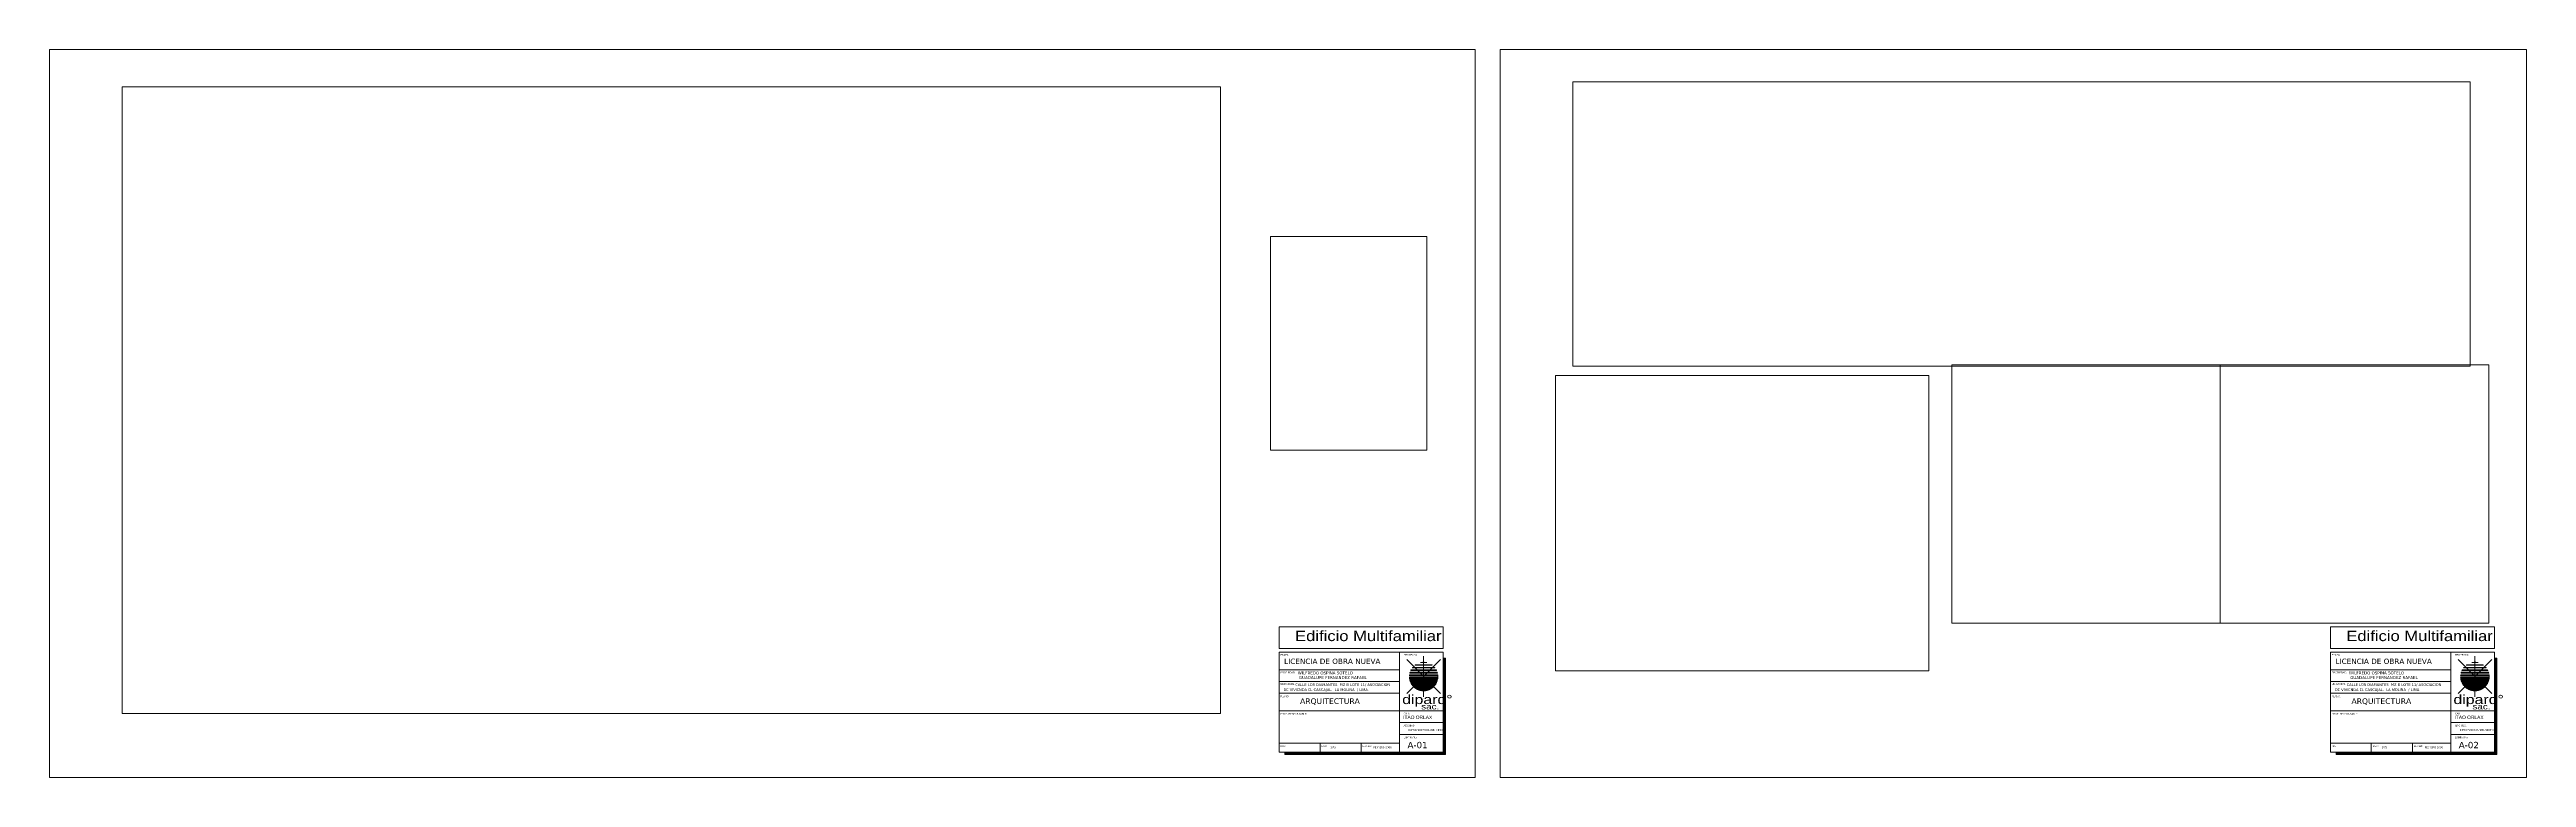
# Paper-space layout 'Layout1' of a CAD drawing. Header units: millimetres. Extents: x 105.51 to 107, y 89.12 to 89.56.
import ezdxf

# ---------------------------------------------------------------- set-up
doc = ezdxf.new("R2010")
doc.units = ezdxf.units.MM
doc.layers.get('0').update_dxf_attribs({"lineweight": 5})
doc.layers.get('Defpoints').update_dxf_attribs({"lineweight": 5})
for name, color, linetype, lineweight in [('01', 1, 'Continuous', 13), ('EFECTOS', 233, 'Continuous', 9), ('LINEA1', 1, 'Continuous', 9), ('LOGOTIPO', 160, 'Continuous', 9)]:
    doc.layers.add(name, color=color, linetype=linetype, lineweight=lineweight)
doc.layers.add('TEXTOS', color=7, linetype='Continuous', lineweight=5, true_color=0x0f6f54)
doc.styles.add('AMBIENTES', font='verdana.ttf', dxfattribs={"height": 4})
doc.styles.add('DETALLES', font='techl___.ttf')
doc.styles.add('SAMURAI', font='CHILLER.TTF', dxfattribs={"height": 0.1})
doc.styles.add('style3', font='PRISTINA.TTF', dxfattribs={"width": 1.2, "height": 0.24})
doc.styles.add('style5', font='MISTRAL.TTF', dxfattribs={"width": 1.3})

psp = doc.layouts.get("Layout1")

# ---------------------------------------------------------------- hatches: boundary and pattern name
at = {"layer": 'LINEA1', "lineweight": 0, "ltscale": 2.5}
h = psp.add_hatch(dxfattribs=at)
h.set_pattern_fill('_USER', color=256, scale=7.04561e-05, angle=45, style=0, double=1, pattern_type=0)
h.set_pattern_definition([(45, (94.202550664, -46.86213937), (-4.9820001633e-05, 4.9820001633e-05), []), (135, (94.202550664, -46.86213937), (-4.9820001633e-05, -4.9820001633e-05), [])])
h.paths.add_polyline_path([(106.2503, 89.1365), (106.2503, 89.1351), (106.3468, 89.1351), (106.3468, 89.1929), (106.3454, 89.1929), (106.3454, 89.1471), (106.3454, 89.1365), (106.3207, 89.1365)])
h = psp.add_hatch(dxfattribs=at)
h.set_pattern_fill('_USER', color=256, scale=7.04561e-05, angle=45, style=0, double=1, pattern_type=0)
h.set_pattern_definition([(45, (94.833778545, -46.86213937), (-4.9820001633e-05, 4.9820001633e-05), []), (135, (94.833778545, -46.86213937), (-4.9820001633e-05, -4.9820001633e-05), [])])
h.paths.add_polyline_path([(106.8815, 89.1365), (106.8815, 89.1351), (106.978, 89.1351), (106.978, 89.1929), (106.9766, 89.1929), (106.9766, 89.1471), (106.9766, 89.1365), (106.952, 89.1365)])

# ---------------------------------------------------------------- linework, layer by layer
at = {"lineweight": 0}
for points in [[(105.5085, 89.5582), (106.3645, 89.5582), (106.3645, 89.1212), (105.5085, 89.1212)], [(106.3795, 89.5582), (106.9958, 89.5582), (106.9958, 89.1212), (106.3795, 89.1212)]]:
    psp.add_lwpolyline(points, close=True, dxfattribs=at)
at = {"layer": 'EFECTOS', "lineweight": 0}
for p, q in [((106.2468, 89.2116), (106.3454, 89.2116)), ((106.2468, 89.1987), (106.2468, 89.2116)), ((106.3454, 89.1987), (106.3454, 89.2116)), ((106.878, 89.2116), (106.9766, 89.2116)), ((106.878, 89.1987), (106.878, 89.2116)), ((106.9766, 89.1987), (106.9766, 89.2116)), ((106.2468, 89.1987), (106.3454, 89.1987)), ((106.878, 89.1987), (106.9766, 89.1987))]:
    psp.add_line(p, q, dxfattribs=at)
at = {"layer": 'LINEA1', "lineweight": 0, "ltscale": 0.001}
for p, q in [((106.2468, 89.1859), (106.2468, 89.1964)), ((106.2468, 89.1964), (106.3207, 89.1964)), ((106.319, 89.1859), (106.319, 89.1964)), ((106.3207, 89.1964), (106.3454, 89.1964)), ((106.3454, 89.1471), (106.3454, 89.1964)), ((106.3454, 89.1929), (106.3468, 89.1929)), ((106.3468, 89.1351), (106.3468, 89.1929)), ((106.878, 89.1859), (106.878, 89.1964)), ((106.878, 89.1964), (106.952, 89.1964)), ((106.9503, 89.1859), (106.9503, 89.1964)), ((106.952, 89.1964), (106.9766, 89.1964)), ((106.9766, 89.1471), (106.9766, 89.1964)), ((106.9766, 89.1929), (106.978, 89.1929)), ((106.978, 89.1351), (106.978, 89.1929)), ((106.2468, 89.1365), (106.2468, 89.1859)), ((106.2468, 89.1859), (106.319, 89.1859)), ((106.2468, 89.1788), (106.319, 89.1788)), ((106.319, 89.1471), (106.319, 89.1859)), ((106.878, 89.1365), (106.878, 89.1859)), ((106.878, 89.1859), (106.9503, 89.1859)), ((106.878, 89.1788), (106.9503, 89.1788)), ((106.9503, 89.1471), (106.9503, 89.1859)), ((106.2468, 89.1718), (106.319, 89.1718)), ((106.2468, 89.1612), (106.3454, 89.1612)), ((106.878, 89.1718), (106.9503, 89.1718)), ((106.878, 89.1612), (106.9766, 89.1612)), ((106.319, 89.1542), (106.3454, 89.1542)), ((106.319, 89.1471), (106.3454, 89.1471)), ((106.319, 89.1365), (106.319, 89.1471)), ((106.3454, 89.1365), (106.3454, 89.1471)), ((106.9503, 89.1542), (106.9766, 89.1542)), ((106.9503, 89.1471), (106.9766, 89.1471)), ((106.9503, 89.1365), (106.9503, 89.1471)), ((106.9766, 89.1365), (106.9766, 89.1471)), ((106.2468, 89.1418), (106.319, 89.1418)), ((106.2468, 89.1365), (106.3207, 89.1365)), ((106.2503, 89.1351), (106.2503, 89.1365)), ((106.2503, 89.1351), (106.3468, 89.1351)), ((106.2714, 89.1418), (106.2714, 89.1365)), ((106.2961, 89.1418), (106.2961, 89.1365)), ((106.3207, 89.1365), (106.3454, 89.1365)), ((106.878, 89.1418), (106.9503, 89.1418)), ((106.878, 89.1365), (106.952, 89.1365)), ((106.8815, 89.1351), (106.8815, 89.1365)), ((106.8815, 89.1351), (106.978, 89.1351)), ((106.9026, 89.1418), (106.9026, 89.1365)), ((106.9273, 89.1418), (106.9273, 89.1365)), ((106.952, 89.1365), (106.9766, 89.1365))]:
    psp.add_line(p, q, dxfattribs=at)
at = {"layer": 'LOGOTIPO', "lineweight": 0}
for p, q in [((106.3234, 89.192), (106.3437, 89.1717)), ((106.3437, 89.192), (106.3234, 89.1717)), ((106.3317, 89.1902), (106.3354, 89.1902)), ((106.3336, 89.1696), (106.3336, 89.1941)), ((106.9547, 89.192), (106.9749, 89.1717)), ((106.9749, 89.192), (106.9547, 89.1717)), ((106.9629, 89.1902), (106.9667, 89.1902)), ((106.9648, 89.1696), (106.9648, 89.1941)), ((106.325, 89.1826), (106.3328, 89.1826)), ((106.325, 89.1826), (106.3328, 89.1826)), ((106.325, 89.1826), (106.3328, 89.1826)), ((106.325, 89.1825), (106.3328, 89.1825)), ((106.325, 89.1825), (106.3329, 89.1825)), ((106.325, 89.1825), (106.3329, 89.1825)), ((106.325, 89.1825), (106.3329, 89.1825)), ((106.325, 89.1825), (106.3329, 89.1825)), ((106.325, 89.1822), (106.325, 89.1825)), ((106.325, 89.1824), (106.333, 89.1824)), ((106.325, 89.1824), (106.333, 89.1824)), ((106.325, 89.1824), (106.333, 89.1824)), ((106.325, 89.1824), (106.333, 89.1824)), ((106.325, 89.1823), (106.333, 89.1823)), ((106.325, 89.1823), (106.3331, 89.1823)), ((106.325, 89.1823), (106.3331, 89.1823)), ((106.325, 89.1823), (106.3331, 89.1823)), ((106.325, 89.1823), (106.3331, 89.1823)), ((106.325, 89.1822), (106.3332, 89.1822)), ((106.325, 89.1822), (106.3421, 89.1822)), ((106.325, 89.1815), (106.3332, 89.1815)), ((106.325, 89.1815), (106.3332, 89.1815)), ((106.325, 89.1815), (106.3332, 89.1815)), ((106.325, 89.1812), (106.325, 89.1815)), ((106.325, 89.1815), (106.3421, 89.1815)), ((106.325, 89.1814), (106.3332, 89.1814)), ((106.325, 89.1814), (106.3332, 89.1814)), ((106.325, 89.1814), (106.3331, 89.1814)), ((106.325, 89.1814), (106.3331, 89.1814)), ((106.325, 89.1813), (106.3331, 89.1813)), ((106.325, 89.1813), (106.3331, 89.1813)), ((106.325, 89.1813), (106.333, 89.1813)), ((106.325, 89.1813), (106.333, 89.1813)), ((106.325, 89.1813), (106.333, 89.1813)), ((106.325, 89.1812), (106.333, 89.1812)), ((106.325, 89.1812), (106.333, 89.1812)), ((106.325, 89.1812), (106.3329, 89.1812)), ((106.325, 89.1812), (106.3329, 89.1812)), ((106.325, 89.1811), (106.3329, 89.1811)), ((106.325, 89.1811), (106.3329, 89.1811)), ((106.325, 89.1811), (106.3328, 89.1811)), ((106.325, 89.1811), (106.3328, 89.1811)), ((106.325, 89.1811), (106.3328, 89.1811)), ((106.325, 89.181), (106.3328, 89.181)), ((106.3251, 89.1829), (106.3325, 89.1829)), ((106.3251, 89.1829), (106.3325, 89.1829)), ((106.3251, 89.1829), (106.3325, 89.1829)), ((106.3251, 89.1829), (106.3251, 89.1829)), ((106.3251, 89.1822), (106.3251, 89.1829)), ((106.3251, 89.1822), (106.3251, 89.1829)), ((106.3251, 89.1822), (106.3251, 89.1829)), ((106.3251, 89.1829), (106.3421, 89.1829)), ((106.3251, 89.1828), (106.3326, 89.1828)), ((106.3251, 89.1828), (106.3326, 89.1828)), ((106.3251, 89.1828), (106.3326, 89.1828)), ((106.3251, 89.1828), (106.3326, 89.1828)), ((106.3251, 89.1827), (106.3326, 89.1827)), ((106.3251, 89.1827), (106.3327, 89.1827)), ((106.3251, 89.1827), (106.3327, 89.1827)), ((106.3251, 89.1827), (106.3327, 89.1827)), ((106.3251, 89.1827), (106.3327, 89.1827)), ((106.3251, 89.1822), (106.3251, 89.1827)), ((106.3251, 89.1826), (106.3328, 89.1826)), ((106.3251, 89.1809), (106.3251, 89.1815)), ((106.3251, 89.1807), (106.3251, 89.1815)), ((106.3251, 89.1806), (106.3251, 89.1815)), ((106.3251, 89.1805), (106.3251, 89.1815)), ((106.3251, 89.1805), (106.3251, 89.1815)), ((106.3251, 89.181), (106.3328, 89.181)), ((106.3251, 89.181), (106.3327, 89.181)), ((106.3251, 89.181), (106.3327, 89.181)), ((106.3251, 89.1809), (106.3327, 89.1809)), ((106.3251, 89.1809), (106.3327, 89.1809)), ((106.3251, 89.1809), (106.3326, 89.1809)), ((106.3251, 89.1809), (106.3326, 89.1809)), ((106.3251, 89.1809), (106.3326, 89.1809)), ((106.3251, 89.1808), (106.3326, 89.1808)), ((106.3251, 89.1808), (106.3326, 89.1808)), ((106.3251, 89.1808), (106.3325, 89.1808)), ((106.3251, 89.1808), (106.3325, 89.1808)), ((106.3251, 89.1807), (106.3325, 89.1807)), ((106.3251, 89.1807), (106.3325, 89.1807)), ((106.3251, 89.1807), (106.3324, 89.1807)), ((106.3251, 89.1807), (106.3324, 89.1807)), ((106.3251, 89.1807), (106.3324, 89.1807)), ((106.3251, 89.1806), (106.3324, 89.1806)), ((106.3251, 89.1806), (106.3324, 89.1806)), ((106.3251, 89.1806), (106.3323, 89.1806)), ((106.3251, 89.1806), (106.3323, 89.1806)), ((106.3251, 89.1806), (106.3323, 89.1806)), ((106.3251, 89.1805), (106.3323, 89.1805)), ((106.3251, 89.1805), (106.3322, 89.1805)), ((106.3251, 89.1805), (106.3322, 89.1805)), ((106.3251, 89.1805), (106.342, 89.1805)), ((106.3252, 89.1838), (106.3419, 89.1838)), ((106.3252, 89.1822), (106.3252, 89.1829)), ((106.3252, 89.1822), (106.3252, 89.1829)), ((106.3252, 89.1822), (106.3252, 89.1829)), ((106.3252, 89.1822), (106.3252, 89.1829)), ((106.3252, 89.1805), (106.3252, 89.1815)), ((106.3252, 89.1805), (106.3252, 89.1815)), ((106.3252, 89.1805), (106.3252, 89.1815)), ((106.3252, 89.18), (106.3252, 89.1805)), ((106.3252, 89.18), (106.3317, 89.18)), ((106.3252, 89.18), (106.3317, 89.18)), ((106.3252, 89.1799), (106.3252, 89.18)), ((106.3252, 89.18), (106.3419, 89.18)), ((106.3252, 89.1799), (106.3317, 89.1799)), ((106.3252, 89.1799), (106.3316, 89.1799)), ((106.3252, 89.1799), (106.3316, 89.1799)), ((106.3252, 89.1799), (106.3316, 89.1799)), ((106.3252, 89.1798), (106.3316, 89.1798)), ((106.3253, 89.1822), (106.3253, 89.1829)), ((106.3253, 89.1822), (106.3253, 89.1829)), ((106.3253, 89.1822), (106.3253, 89.1829)), ((106.3253, 89.1822), (106.3253, 89.1829)), ((106.3253, 89.1822), (106.3253, 89.1829)), ((106.3253, 89.1805), (106.3253, 89.1815)), ((106.3253, 89.1805), (106.3253, 89.1815)), ((106.3253, 89.1805), (106.3253, 89.1815)), ((106.3253, 89.1805), (106.3253, 89.1815)), ((106.3253, 89.1805), (106.3253, 89.1815)), ((106.3253, 89.1798), (106.3253, 89.18)), ((106.3253, 89.1797), (106.3253, 89.18)), ((106.3253, 89.1796), (106.3253, 89.18)), ((106.3253, 89.1795), (106.3253, 89.18)), ((106.3253, 89.1795), (106.3253, 89.18)), ((106.3253, 89.1798), (106.3316, 89.1798)), ((106.3253, 89.1798), (106.3315, 89.1798)), ((106.3253, 89.1798), (106.3315, 89.1798)), ((106.3253, 89.1798), (106.3315, 89.1798)), ((106.3253, 89.1797), (106.3315, 89.1797)), ((106.3253, 89.1797), (106.3314, 89.1797)), ((106.3253, 89.1797), (106.3314, 89.1797)), ((106.3253, 89.1797), (106.3314, 89.1797)), ((106.3253, 89.1796), (106.3314, 89.1796)), ((106.3253, 89.1796), (106.3314, 89.1796)), ((106.3253, 89.1796), (106.3313, 89.1796)), ((106.3253, 89.1796), (106.3313, 89.1796)), ((106.3253, 89.1796), (106.3313, 89.1796)), ((106.3253, 89.1795), (106.3313, 89.1795)), ((106.3253, 89.1795), (106.3312, 89.1795)), ((106.3253, 89.1795), (106.3312, 89.1795)), ((106.3253, 89.1795), (106.3312, 89.1795)), ((106.3254, 89.1844), (106.3417, 89.1844)), ((106.3254, 89.1822), (106.3254, 89.1829)), ((106.3254, 89.1822), (106.3254, 89.1829)), ((106.3254, 89.1822), (106.3254, 89.1829)), ((106.3254, 89.1822), (106.3254, 89.1829)), ((106.3254, 89.1805), (106.3254, 89.1815)), ((106.3254, 89.1805), (106.3254, 89.1815)), ((106.3254, 89.1805), (106.3254, 89.1815)), ((106.3254, 89.1805), (106.3254, 89.1815)), ((106.3254, 89.1794), (106.3254, 89.18)), ((106.3254, 89.1793), (106.3254, 89.18)), ((106.3254, 89.1792), (106.3254, 89.18)), ((106.3254, 89.1792), (106.3254, 89.18)), ((106.3254, 89.1794), (106.3312, 89.1794)), ((106.3254, 89.1794), (106.3312, 89.1794)), ((106.3254, 89.1794), (106.3311, 89.1794)), ((106.3254, 89.1794), (106.3311, 89.1794)), ((106.3254, 89.1794), (106.3311, 89.1794)), ((106.3254, 89.1793), (106.3311, 89.1793)), ((106.3254, 89.1793), (106.331, 89.1793)), ((106.3254, 89.1793), (106.331, 89.1793)), ((106.3254, 89.1793), (106.331, 89.1793)), ((106.3254, 89.1792), (106.331, 89.1792)), ((106.3254, 89.1792), (106.331, 89.1792)), ((106.3254, 89.1792), (106.3309, 89.1792)), ((106.3254, 89.1792), (106.3309, 89.1792)), ((106.3254, 89.1792), (106.3309, 89.1792)), ((106.3254, 89.1791), (106.3309, 89.1791)), ((106.3255, 89.1822), (106.3255, 89.1829)), ((106.3255, 89.1822), (106.3255, 89.1829)), ((106.3255, 89.1822), (106.3255, 89.1829)), ((106.3255, 89.1822), (106.3255, 89.1829)), ((106.3255, 89.1822), (106.3255, 89.1829)), ((106.3255, 89.1805), (106.3255, 89.1815)), ((106.3255, 89.1805), (106.3255, 89.1815)), ((106.3255, 89.1805), (106.3255, 89.1815)), ((106.3255, 89.1805), (106.3255, 89.1815)), ((106.3255, 89.1805), (106.3255, 89.1815)), ((106.3255, 89.1791), (106.3255, 89.18)), ((106.3255, 89.179), (106.3255, 89.18)), ((106.3255, 89.179), (106.3255, 89.18)), ((106.3255, 89.1789), (106.3255, 89.18)), ((106.3255, 89.1789), (106.3255, 89.18)), ((106.3255, 89.1791), (106.3308, 89.1791)), ((106.3255, 89.1791), (106.3308, 89.1791)), ((106.3255, 89.1791), (106.3308, 89.1791)), ((106.3255, 89.179), (106.3308, 89.179)), ((106.3255, 89.179), (106.3308, 89.179)), ((106.3255, 89.179), (106.3307, 89.179)), ((106.3255, 89.179), (106.3307, 89.179)), ((106.3255, 89.179), (106.3307, 89.179)), ((106.3255, 89.1789), (106.3307, 89.1789)), ((106.3255, 89.1789), (106.3306, 89.1789)), ((106.3255, 89.1789), (106.3306, 89.1789)), ((106.3255, 89.1789), (106.3306, 89.1789)), ((106.3256, 89.1822), (106.3256, 89.1829)), ((106.3256, 89.1822), (106.3256, 89.1829)), ((106.3256, 89.1822), (106.3256, 89.1829)), ((106.3256, 89.1822), (106.3256, 89.1829)), ((106.3256, 89.1805), (106.3256, 89.1815)), ((106.3256, 89.1805), (106.3256, 89.1815)), ((106.3256, 89.1805), (106.3256, 89.1815)), ((106.3256, 89.1805), (106.3256, 89.1815)), ((106.3256, 89.1788), (106.3256, 89.18)), ((106.3256, 89.1787), (106.3256, 89.18)), ((106.3256, 89.1787), (106.3256, 89.18)), ((106.3256, 89.1786), (106.3256, 89.18)), ((106.3256, 89.1788), (106.3306, 89.1788)), ((106.3256, 89.1788), (106.3306, 89.1788)), ((106.3256, 89.1788), (106.3305, 89.1788)), ((106.3256, 89.1788), (106.3305, 89.1788)), ((106.3256, 89.1788), (106.3305, 89.1788)), ((106.3256, 89.1787), (106.3305, 89.1787)), ((106.3256, 89.1787), (106.3304, 89.1787)), ((106.3256, 89.1787), (106.3304, 89.1787)), ((106.3256, 89.1787), (106.3304, 89.1787)), ((106.3256, 89.1786), (106.3304, 89.1786)), ((106.3256, 89.1786), (106.3304, 89.1786)), ((106.3256, 89.1786), (106.3303, 89.1786)), ((106.3257, 89.1822), (106.3257, 89.1829)), ((106.3257, 89.1822), (106.3257, 89.1829)), ((106.3257, 89.1822), (106.3257, 89.1829)), ((106.3257, 89.1822), (106.3257, 89.1829)), ((106.3257, 89.1822), (106.3257, 89.1829)), ((106.3257, 89.1805), (106.3257, 89.1815)), ((106.3257, 89.1805), (106.3257, 89.1815)), ((106.3257, 89.1805), (106.3257, 89.1815)), ((106.3257, 89.1805), (106.3257, 89.1815)), ((106.3257, 89.1805), (106.3257, 89.1815)), ((106.3257, 89.1786), (106.3257, 89.18)), ((106.3257, 89.1786), (106.3257, 89.18)), ((106.3257, 89.1786), (106.3257, 89.18)), ((106.3257, 89.1786), (106.3257, 89.18)), ((106.3257, 89.1786), (106.3257, 89.18)), ((106.3257, 89.1786), (106.3415, 89.1786)), ((106.3258, 89.1854), (106.3413, 89.1854)), ((106.3258, 89.1822), (106.3258, 89.1829)), ((106.3258, 89.1822), (106.3258, 89.1829)), ((106.3258, 89.1822), (106.3258, 89.1829)), ((106.3258, 89.1822), (106.3258, 89.1829)), ((106.3258, 89.1805), (106.3258, 89.1815)), ((106.3258, 89.1805), (106.3258, 89.1815)), ((106.3258, 89.1805), (106.3258, 89.1815)), ((106.3258, 89.1805), (106.3258, 89.1815)), ((106.3258, 89.1786), (106.3258, 89.18)), ((106.3258, 89.1786), (106.3258, 89.18)), ((106.3258, 89.1786), (106.3258, 89.18)), ((106.3258, 89.1786), (106.3258, 89.18)), ((106.3258, 89.1782), (106.3413, 89.1782)), ((106.3258, 89.1782), (106.3299, 89.1782)), ((106.3259, 89.1822), (106.3259, 89.1829)), ((106.3259, 89.1822), (106.3259, 89.1829)), ((106.3259, 89.1822), (106.3259, 89.1829)), ((106.3259, 89.1822), (106.3259, 89.1829)), ((106.3259, 89.1822), (106.3259, 89.1829)), ((106.3259, 89.1805), (106.3259, 89.1815)), ((106.3259, 89.1805), (106.3259, 89.1815)), ((106.3259, 89.1805), (106.3259, 89.1815)), ((106.3259, 89.1805), (106.3259, 89.1815)), ((106.3259, 89.1805), (106.3259, 89.1815)), ((106.3259, 89.1786), (106.3259, 89.18)), ((106.3259, 89.1786), (106.3259, 89.18)), ((106.3259, 89.1786), (106.3259, 89.18)), ((106.3259, 89.1786), (106.3259, 89.18)), ((106.3259, 89.1786), (106.3259, 89.18)), ((106.3259, 89.1781), (106.3259, 89.1782)), ((106.3259, 89.1781), (106.3259, 89.1782)), ((106.3259, 89.178), (106.3259, 89.1782)), ((106.3259, 89.178), (106.3259, 89.1782)), ((106.3259, 89.1779), (106.3259, 89.1782)), ((106.3259, 89.1781), (106.3299, 89.1781)), ((106.3259, 89.1781), (106.3298, 89.1781)), ((106.3259, 89.1781), (106.3298, 89.1781)), ((106.3259, 89.1781), (106.3298, 89.1781)), ((106.3259, 89.178), (106.3298, 89.178)), ((106.3259, 89.178), (106.3298, 89.178)), ((106.3259, 89.178), (106.3297, 89.178)), ((106.3259, 89.178), (106.3297, 89.178)), ((106.3259, 89.178), (106.3297, 89.178)), ((106.326, 89.1858), (106.3411, 89.1858)), ((106.326, 89.1822), (106.326, 89.1829)), ((106.326, 89.1822), (106.326, 89.1829)), ((106.326, 89.1822), (106.326, 89.1829)), ((106.326, 89.1822), (106.326, 89.1829)), ((106.326, 89.1805), (106.326, 89.1815)), ((106.326, 89.1805), (106.326, 89.1815)), ((106.326, 89.1805), (106.326, 89.1815)), ((106.326, 89.1805), (106.326, 89.1815)), ((106.326, 89.1786), (106.326, 89.18)), ((106.326, 89.1786), (106.326, 89.18)), ((106.326, 89.1786), (106.326, 89.18)), ((106.326, 89.1786), (106.326, 89.18)), ((106.326, 89.1779), (106.326, 89.1782)), ((106.326, 89.1779), (106.326, 89.1782)), ((106.326, 89.1778), (106.326, 89.1782)), ((106.326, 89.1778), (106.326, 89.1782)), ((106.3259, 89.1779), (106.3297, 89.1779)), ((106.326, 89.1779), (106.3297, 89.1779)), ((106.326, 89.1779), (106.3296, 89.1779)), ((106.326, 89.1779), (106.3296, 89.1779)), ((106.326, 89.1778), (106.3296, 89.1778)), ((106.326, 89.1778), (106.3296, 89.1778)), ((106.326, 89.1778), (106.3295, 89.1778)), ((106.326, 89.1778), (106.3295, 89.1778)), ((106.326, 89.1778), (106.3295, 89.1778)), ((106.3261, 89.1822), (106.3261, 89.1829)), ((106.3261, 89.1822), (106.3261, 89.1829)), ((106.3261, 89.1822), (106.3261, 89.1829)), ((106.3261, 89.1822), (106.3261, 89.1829)), ((106.3261, 89.1822), (106.3261, 89.1829)), ((106.3261, 89.1805), (106.3261, 89.1815)), ((106.3261, 89.1805), (106.3261, 89.1815)), ((106.3261, 89.1805), (106.3261, 89.1815)), ((106.3261, 89.1805), (106.3261, 89.1815)), ((106.3261, 89.1805), (106.3261, 89.1815)), ((106.3261, 89.1786), (106.3261, 89.18)), ((106.3261, 89.1786), (106.3261, 89.18)), ((106.3261, 89.1786), (106.3261, 89.18)), ((106.3261, 89.1786), (106.3261, 89.18)), ((106.3261, 89.1786), (106.3261, 89.18)), ((106.3261, 89.1777), (106.3261, 89.1782)), ((106.3261, 89.1777), (106.3261, 89.1782)), ((106.3261, 89.1776), (106.3261, 89.1782)), ((106.3261, 89.1776), (106.3261, 89.1782)), ((106.3261, 89.1776), (106.3261, 89.1782)), ((106.3261, 89.1777), (106.3295, 89.1777)), ((106.3261, 89.1777), (106.3295, 89.1777)), ((106.3261, 89.1777), (106.3294, 89.1777)), ((106.3261, 89.1777), (106.3294, 89.1777)), ((106.3261, 89.1776), (106.3294, 89.1776)), ((106.3261, 89.1776), (106.3294, 89.1776)), ((106.3261, 89.1776), (106.3293, 89.1776)), ((106.3261, 89.1776), (106.3293, 89.1776)), ((106.3262, 89.1822), (106.3262, 89.1829)), ((106.3262, 89.1822), (106.3262, 89.1829)), ((106.3262, 89.1822), (106.3262, 89.1829)), ((106.3262, 89.1822), (106.3262, 89.1829)), ((106.3262, 89.1805), (106.3262, 89.1815)), ((106.3262, 89.1805), (106.3262, 89.1815)), ((106.3262, 89.1805), (106.3262, 89.1815)), ((106.3262, 89.1805), (106.3262, 89.1815)), ((106.3262, 89.1786), (106.3262, 89.18)), ((106.3262, 89.1786), (106.3262, 89.18)), ((106.3262, 89.1786), (106.3262, 89.18)), ((106.3262, 89.1786), (106.3262, 89.18)), ((106.3262, 89.1775), (106.3262, 89.1782)), ((106.3262, 89.1775), (106.3262, 89.1782)), ((106.3262, 89.1775), (106.3262, 89.1782)), ((106.3262, 89.1774), (106.3262, 89.1782)), ((106.3262, 89.1776), (106.3293, 89.1776)), ((106.3262, 89.1775), (106.3293, 89.1775)), ((106.3262, 89.1775), (106.3293, 89.1775)), ((106.3262, 89.1775), (106.3292, 89.1775)), ((106.3262, 89.1775), (106.3292, 89.1775)), ((106.3262, 89.1774), (106.3292, 89.1774)), ((106.3262, 89.1774), (106.3292, 89.1774)), ((106.3262, 89.1774), (106.3291, 89.1774)), ((106.3263, 89.1822), (106.3263, 89.1829)), ((106.3263, 89.1822), (106.3263, 89.1829)), ((106.3263, 89.1822), (106.3263, 89.1829)), ((106.3263, 89.1822), (106.3263, 89.1829)), ((106.3263, 89.1822), (106.3263, 89.1829)), ((106.3263, 89.1805), (106.3263, 89.1815)), ((106.3263, 89.1805), (106.3263, 89.1815)), ((106.3263, 89.1805), (106.3263, 89.1815)), ((106.3263, 89.1805), (106.3263, 89.1815)), ((106.3263, 89.1805), (106.3263, 89.1815)), ((106.3263, 89.1786), (106.3263, 89.18)), ((106.3263, 89.1786), (106.3263, 89.18)), ((106.3263, 89.1786), (106.3263, 89.18)), ((106.3263, 89.1786), (106.3263, 89.18)), ((106.3263, 89.1786), (106.3263, 89.18)), ((106.3263, 89.1774), (106.3263, 89.1782)), ((106.3263, 89.1773), (106.3263, 89.1782)), ((106.3263, 89.1773), (106.3263, 89.1782)), ((106.3263, 89.1773), (106.3263, 89.1782)), ((106.3263, 89.1772), (106.3263, 89.1782)), ((106.3263, 89.1774), (106.3291, 89.1774)), ((106.3263, 89.1774), (106.3291, 89.1774)), ((106.3263, 89.1773), (106.3291, 89.1773)), ((106.3263, 89.1773), (106.3291, 89.1773)), ((106.3263, 89.1773), (106.329, 89.1773)), ((106.3263, 89.1773), (106.329, 89.1773)), ((106.3263, 89.1772), (106.329, 89.1772)), ((106.3264, 89.1822), (106.3264, 89.1829)), ((106.3264, 89.1822), (106.3264, 89.1829)), ((106.3264, 89.1822), (106.3264, 89.1829)), ((106.3264, 89.1822), (106.3264, 89.1829)), ((106.3264, 89.1805), (106.3264, 89.1815)), ((106.3264, 89.1805), (106.3264, 89.1815)), ((106.3264, 89.1805), (106.3264, 89.1815)), ((106.3264, 89.1805), (106.3264, 89.1815)), ((106.3264, 89.1786), (106.3264, 89.18)), ((106.3264, 89.1786), (106.3264, 89.18)), ((106.3264, 89.1786), (106.3264, 89.18)), ((106.3264, 89.1786), (106.3264, 89.18)), ((106.3264, 89.1772), (106.3264, 89.1782)), ((106.3264, 89.1772), (106.3264, 89.1782)), ((106.3264, 89.1771), (106.3264, 89.1782)), ((106.3264, 89.1771), (106.3264, 89.1782)), ((106.3264, 89.1772), (106.329, 89.1772)), ((106.3264, 89.1772), (106.3289, 89.1772)), ((106.3264, 89.1772), (106.3289, 89.1772)), ((106.3264, 89.1772), (106.3289, 89.1772)), ((106.3264, 89.1771), (106.3289, 89.1771)), ((106.3264, 89.1771), (106.3289, 89.1771)), ((106.3264, 89.1771), (106.3288, 89.1771)), ((106.3265, 89.1822), (106.3265, 89.1829)), ((106.3265, 89.1822), (106.3265, 89.1829)), ((106.3265, 89.1822), (106.3265, 89.1829)), ((106.3265, 89.1822), (106.3265, 89.1829)), ((106.3265, 89.1822), (106.3265, 89.1829)), ((106.3265, 89.1805), (106.3265, 89.1815)), ((106.3265, 89.1805), (106.3265, 89.1815)), ((106.3265, 89.1805), (106.3265, 89.1815)), ((106.3265, 89.1805), (106.3265, 89.1815)), ((106.3265, 89.1805), (106.3265, 89.1815)), ((106.3265, 89.1786), (106.3265, 89.18)), ((106.3265, 89.1786), (106.3265, 89.18)), ((106.3265, 89.1786), (106.3265, 89.18)), ((106.3265, 89.1786), (106.3265, 89.18)), ((106.3265, 89.1786), (106.3265, 89.18)), ((106.3265, 89.1771), (106.3265, 89.1782)), ((106.3265, 89.177), (106.3265, 89.1782)), ((106.3265, 89.177), (106.3265, 89.1782)), ((106.3265, 89.177), (106.3265, 89.1782)), ((106.3265, 89.1769), (106.3265, 89.1782)), ((106.3265, 89.1771), (106.3288, 89.1771)), ((106.3265, 89.177), (106.3288, 89.177)), ((106.3265, 89.177), (106.3288, 89.177)), ((106.3265, 89.177), (106.3287, 89.177)), ((106.3265, 89.177), (106.3287, 89.177)), ((106.3265, 89.177), (106.3287, 89.177)), ((106.3265, 89.1769), (106.3287, 89.1769)), ((106.3266, 89.1822), (106.3266, 89.1829)), ((106.3266, 89.1822), (106.3266, 89.1829)), ((106.3266, 89.1822), (106.3266, 89.1829)), ((106.3266, 89.1822), (106.3266, 89.1829)), ((106.3266, 89.1805), (106.3266, 89.1815)), ((106.3266, 89.1805), (106.3266, 89.1815)), ((106.3266, 89.1805), (106.3266, 89.1815)), ((106.3266, 89.1805), (106.3266, 89.1815)), ((106.3266, 89.1786), (106.3266, 89.18)), ((106.3266, 89.1786), (106.3266, 89.18)), ((106.3266, 89.1786), (106.3266, 89.18)), ((106.3266, 89.1786), (106.3266, 89.18)), ((106.3266, 89.1769), (106.3266, 89.1782)), ((106.3266, 89.1769), (106.3266, 89.1782)), ((106.3266, 89.1768), (106.3266, 89.1782)), ((106.3266, 89.1768), (106.3266, 89.1782)), ((106.3266, 89.1769), (106.3287, 89.1769)), ((106.3266, 89.1769), (106.3286, 89.1769)), ((106.3266, 89.1769), (106.3286, 89.1769)), ((106.3266, 89.1768), (106.3286, 89.1768)), ((106.3266, 89.1768), (106.3286, 89.1768)), ((106.3266, 89.1768), (106.3285, 89.1768)), ((106.3267, 89.1822), (106.3267, 89.1829)), ((106.3267, 89.1822), (106.3267, 89.1829)), ((106.3267, 89.1822), (106.3267, 89.1829)), ((106.3267, 89.1822), (106.3267, 89.1829)), ((106.3267, 89.1822), (106.3267, 89.1829)), ((106.3267, 89.1805), (106.3267, 89.1815)), ((106.3267, 89.1805), (106.3267, 89.1815)), ((106.3267, 89.1805), (106.3267, 89.1815)), ((106.3267, 89.1805), (106.3267, 89.1815)), ((106.3267, 89.1805), (106.3267, 89.1815)), ((106.3267, 89.1786), (106.3267, 89.18)), ((106.3267, 89.1786), (106.3267, 89.18)), ((106.3267, 89.1786), (106.3267, 89.18)), ((106.3267, 89.1786), (106.3267, 89.18)), ((106.3267, 89.1786), (106.3267, 89.18)), ((106.3267, 89.1768), (106.3267, 89.1782)), ((106.3267, 89.1768), (106.3267, 89.1782)), ((106.3267, 89.1767), (106.3267, 89.1782)), ((106.3267, 89.1767), (106.3267, 89.1782)), ((106.3267, 89.1767), (106.3267, 89.1782)), ((106.3267, 89.1768), (106.3285, 89.1768)), ((106.3267, 89.1768), (106.3285, 89.1768)), ((106.3267, 89.1767), (106.3285, 89.1767)), ((106.3267, 89.1767), (106.3285, 89.1767)), ((106.3267, 89.1767), (106.3284, 89.1767)), ((106.3267, 89.1767), (106.3284, 89.1767)), ((106.3268, 89.187), (106.3404, 89.187)), ((106.3268, 89.1822), (106.3268, 89.1829)), ((106.3268, 89.1822), (106.3268, 89.1829)), ((106.3268, 89.1822), (106.3268, 89.1829)), ((106.3268, 89.1822), (106.3268, 89.1829)), ((106.3268, 89.1805), (106.3268, 89.1815)), ((106.3268, 89.1805), (106.3268, 89.1815)), ((106.3268, 89.1805), (106.3268, 89.1815)), ((106.3268, 89.1805), (106.3268, 89.1815)), ((106.3268, 89.1786), (106.3268, 89.18)), ((106.3268, 89.1786), (106.3268, 89.18)), ((106.3268, 89.1786), (106.3268, 89.18)), ((106.3268, 89.1786), (106.3268, 89.18)), ((106.3268, 89.1766), (106.3268, 89.1782)), ((106.3268, 89.1766), (106.3268, 89.1782)), ((106.3268, 89.1766), (106.3268, 89.1782)), ((106.3268, 89.1766), (106.3268, 89.1782)), ((106.3268, 89.1766), (106.3284, 89.1766)), ((106.3268, 89.1766), (106.3284, 89.1766)), ((106.3268, 89.1766), (106.3283, 89.1766)), ((106.3268, 89.1766), (106.3283, 89.1766)), ((106.3268, 89.1766), (106.3283, 89.1766)), ((106.3268, 89.1765), (106.3283, 89.1765)), ((106.3269, 89.1822), (106.3269, 89.1829)), ((106.3269, 89.1822), (106.3269, 89.1829)), ((106.3269, 89.1822), (106.3269, 89.1829)), ((106.3269, 89.1822), (106.3269, 89.1829)), ((106.3269, 89.1822), (106.3269, 89.1829)), ((106.3269, 89.1805), (106.3269, 89.1815)), ((106.3269, 89.1805), (106.3269, 89.1815)), ((106.3269, 89.1805), (106.3269, 89.1815)), ((106.3269, 89.1805), (106.3269, 89.1815)), ((106.3269, 89.1805), (106.3269, 89.1815)), ((106.3269, 89.1786), (106.3269, 89.18)), ((106.3269, 89.1786), (106.3269, 89.18)), ((106.3269, 89.1786), (106.3269, 89.18)), ((106.3269, 89.1786), (106.3269, 89.18)), ((106.3269, 89.1786), (106.3269, 89.18)), ((106.3269, 89.1765), (106.3269, 89.1782)), ((106.3269, 89.1765), (106.3269, 89.1782)), ((106.3269, 89.1765), (106.3269, 89.1782)), ((106.3269, 89.1764), (106.3269, 89.1782)), ((106.3269, 89.1764), (106.3269, 89.1782)), ((106.3269, 89.1765), (106.3283, 89.1765)), ((106.3269, 89.1765), (106.3282, 89.1765)), ((106.3269, 89.1765), (106.3282, 89.1765)), ((106.3269, 89.1764), (106.3402, 89.1764)), ((106.3269, 89.1764), (106.3282, 89.1764)), ((106.3269, 89.1764), (106.3282, 89.1764)), ((106.327, 89.1873), (106.3401, 89.1873)), ((106.327, 89.1822), (106.327, 89.1829)), ((106.327, 89.1822), (106.327, 89.1829)), ((106.327, 89.1822), (106.327, 89.1829)), ((106.327, 89.1822), (106.327, 89.1829)), ((106.327, 89.1805), (106.327, 89.1815)), ((106.327, 89.1805), (106.327, 89.1815)), ((106.327, 89.1805), (106.327, 89.1815)), ((106.327, 89.1805), (106.327, 89.1815)), ((106.327, 89.1786), (106.327, 89.18)), ((106.327, 89.1786), (106.327, 89.18)), ((106.327, 89.1786), (106.327, 89.18)), ((106.327, 89.1786), (106.327, 89.18)), ((106.327, 89.1764), (106.327, 89.1782)), ((106.327, 89.1764), (106.327, 89.1782)), ((106.327, 89.1764), (106.327, 89.1782)), ((106.327, 89.1764), (106.327, 89.1782)), ((106.3271, 89.1822), (106.3271, 89.1829)), ((106.3271, 89.1822), (106.3271, 89.1829)), ((106.3271, 89.1822), (106.3271, 89.1829)), ((106.3271, 89.1822), (106.3271, 89.1829)), ((106.3271, 89.1822), (106.3271, 89.1829)), ((106.3271, 89.1805), (106.3271, 89.1815)), ((106.3271, 89.1805), (106.3271, 89.1815)), ((106.3271, 89.1805), (106.3271, 89.1815)), ((106.3271, 89.1805), (106.3271, 89.1815)), ((106.3271, 89.1805), (106.3271, 89.1815)), ((106.3271, 89.1786), (106.3271, 89.18)), ((106.3271, 89.1786), (106.3271, 89.18)), ((106.3271, 89.1786), (106.3271, 89.18)), ((106.3271, 89.1786), (106.3271, 89.18)), ((106.3271, 89.1786), (106.3271, 89.18)), ((106.3271, 89.1764), (106.3271, 89.1782)), ((106.3271, 89.1764), (106.3271, 89.1782)), ((106.3271, 89.1764), (106.3271, 89.1782)), ((106.3271, 89.1764), (106.3271, 89.1782)), ((106.3271, 89.1764), (106.3271, 89.1782)), ((106.3272, 89.1822), (106.3272, 89.1829)), ((106.3272, 89.1822), (106.3272, 89.1829)), ((106.3272, 89.1822), (106.3272, 89.1829)), ((106.3272, 89.1822), (106.3272, 89.1829)), ((106.3272, 89.1805), (106.3272, 89.1815)), ((106.3272, 89.1805), (106.3272, 89.1815)), ((106.3272, 89.1805), (106.3272, 89.1815)), ((106.3272, 89.1805), (106.3272, 89.1815)), ((106.3272, 89.1786), (106.3272, 89.18)), ((106.3272, 89.1786), (106.3272, 89.18)), ((106.3272, 89.1786), (106.3272, 89.18)), ((106.3272, 89.1786), (106.3272, 89.18)), ((106.3272, 89.1764), (106.3272, 89.1782)), ((106.3272, 89.1764), (106.3272, 89.1782)), ((106.3272, 89.1764), (106.3272, 89.1782)), ((106.3272, 89.1764), (106.3272, 89.1782)), ((106.3272, 89.1761), (106.3399, 89.1761)), ((106.3273, 89.1822), (106.3273, 89.1829)), ((106.3273, 89.1822), (106.3273, 89.1829)), ((106.3273, 89.1822), (106.3273, 89.1829)), ((106.3273, 89.1822), (106.3273, 89.1829)), ((106.3273, 89.1822), (106.3273, 89.1829)), ((106.3273, 89.1805), (106.3273, 89.1815)), ((106.3273, 89.1805), (106.3273, 89.1815)), ((106.3273, 89.1805), (106.3273, 89.1815)), ((106.3273, 89.1805), (106.3273, 89.1815)), ((106.3273, 89.1805), (106.3273, 89.1815)), ((106.3273, 89.1786), (106.3273, 89.18)), ((106.3273, 89.1786), (106.3273, 89.18)), ((106.3273, 89.1786), (106.3273, 89.18)), ((106.3273, 89.1786), (106.3273, 89.18)), ((106.3273, 89.1786), (106.3273, 89.18)), ((106.3273, 89.1764), (106.3273, 89.1782)), ((106.3273, 89.1764), (106.3273, 89.1782)), ((106.3273, 89.1764), (106.3273, 89.1782)), ((106.3273, 89.1764), (106.3273, 89.1782)), ((106.3273, 89.1764), (106.3273, 89.1782)), ((106.3273, 89.1761), (106.3273, 89.1761)), ((106.3273, 89.176), (106.3273, 89.1761)), ((106.3273, 89.176), (106.3273, 89.1761)), ((106.3273, 89.176), (106.3273, 89.1761)), ((106.3273, 89.176), (106.3273, 89.1761)), ((106.3273, 89.176), (106.3278, 89.176)), ((106.3273, 89.176), (106.3278, 89.176)), ((106.3273, 89.176), (106.3277, 89.176)), ((106.3273, 89.176), (106.3277, 89.176)), ((106.3273, 89.176), (106.3277, 89.176)), ((106.3274, 89.1822), (106.3274, 89.1829)), ((106.3274, 89.1822), (106.3274, 89.1829)), ((106.3274, 89.1822), (106.3274, 89.1829)), ((106.3274, 89.1822), (106.3274, 89.1829)), ((106.3274, 89.1805), (106.3274, 89.1815)), ((106.3274, 89.1805), (106.3274, 89.1815)), ((106.3274, 89.1805), (106.3274, 89.1815)), ((106.3274, 89.1805), (106.3274, 89.1815)), ((106.3274, 89.1786), (106.3274, 89.18)), ((106.3274, 89.1786), (106.3274, 89.18)), ((106.3274, 89.1786), (106.3274, 89.18)), ((106.3274, 89.1786), (106.3274, 89.18)), ((106.3274, 89.1764), (106.3274, 89.1782)), ((106.3274, 89.1764), (106.3274, 89.1782)), ((106.3274, 89.1764), (106.3274, 89.1782)), ((106.3274, 89.1764), (106.3274, 89.1782)), ((106.3274, 89.1759), (106.3274, 89.1761)), ((106.3274, 89.1759), (106.3274, 89.1761)), ((106.3274, 89.1759), (106.3274, 89.1761)), ((106.3274, 89.1759), (106.3274, 89.1761)), ((106.3274, 89.1759), (106.3277, 89.1759)), ((106.3274, 89.1759), (106.3277, 89.1759)), ((106.3274, 89.1759), (106.3276, 89.1759)), ((106.3274, 89.1759), (106.3276, 89.1759)), ((106.3274, 89.1758), (106.3276, 89.1758)), ((106.3275, 89.1822), (106.3275, 89.1829)), ((106.3275, 89.1822), (106.3275, 89.1829)), ((106.3275, 89.1822), (106.3275, 89.1829)), ((106.3275, 89.1822), (106.3275, 89.1829)), ((106.3275, 89.1822), (106.3275, 89.1829)), ((106.3275, 89.1805), (106.3275, 89.1815)), ((106.3275, 89.1805), (106.3275, 89.1815)), ((106.3275, 89.1805), (106.3275, 89.1815)), ((106.3275, 89.1805), (106.3275, 89.1815)), ((106.3275, 89.1805), (106.3275, 89.1815)), ((106.3275, 89.1786), (106.3275, 89.18)), ((106.3275, 89.1786), (106.3275, 89.18)), ((106.3275, 89.1786), (106.3275, 89.18)), ((106.3275, 89.1786), (106.3275, 89.18)), ((106.3275, 89.1786), (106.3275, 89.18)), ((106.3275, 89.1764), (106.3275, 89.1782)), ((106.3275, 89.1764), (106.3275, 89.1782)), ((106.3275, 89.1764), (106.3275, 89.1782)), ((106.3275, 89.1764), (106.3275, 89.1782)), ((106.3275, 89.1764), (106.3275, 89.1782)), ((106.3275, 89.1758), (106.3275, 89.1761)), ((106.3275, 89.1758), (106.3275, 89.1761)), ((106.3275, 89.1758), (106.3275, 89.1761)), ((106.3275, 89.1758), (106.3275, 89.1761)), ((106.3275, 89.1758), (106.3275, 89.1761)), ((106.3275, 89.1758), (106.3276, 89.1758)), ((106.3275, 89.1758), (106.3275, 89.1758)), ((106.3275, 89.1758), (106.3336, 89.1758)), ((106.3275, 89.1758), (106.3275, 89.1758)), ((106.3275, 89.1758), (106.3336, 89.1758)), ((106.3275, 89.1758), (106.3336, 89.1758)), ((106.3275, 89.1758), (106.3275, 89.1758)), ((106.3275, 89.1758), (106.3275, 89.1758)), ((106.3276, 89.1822), (106.3276, 89.1829)), ((106.3276, 89.1822), (106.3276, 89.1829)), ((106.3276, 89.1822), (106.3276, 89.1829)), ((106.3276, 89.1822), (106.3276, 89.1829)), ((106.3276, 89.1805), (106.3276, 89.1815)), ((106.3276, 89.1805), (106.3276, 89.1815)), ((106.3276, 89.1805), (106.3276, 89.1815)), ((106.3276, 89.1805), (106.3276, 89.1815)), ((106.3276, 89.1786), (106.3276, 89.18)), ((106.3276, 89.1786), (106.3276, 89.18)), ((106.3276, 89.1786), (106.3276, 89.18)), ((106.3276, 89.1786), (106.3276, 89.18)), ((106.3276, 89.1764), (106.3276, 89.1782)), ((106.3276, 89.1764), (106.3276, 89.1782)), ((106.3276, 89.1764), (106.3276, 89.1782)), ((106.3276, 89.1764), (106.3276, 89.1782)), ((106.3276, 89.1758), (106.3276, 89.1761)), ((106.3276, 89.1758), (106.3276, 89.1761)), ((106.3276, 89.1759), (106.3276, 89.1761)), ((106.3276, 89.1759), (106.3276, 89.1761)), ((106.3276, 89.1759), (106.3336, 89.1759)), ((106.3276, 89.1759), (106.3336, 89.1759)), ((106.3276, 89.1757), (106.3276, 89.1759)), ((106.3276, 89.1757), (106.3276, 89.1759)), ((106.3276, 89.1758), (106.3336, 89.1758)), ((106.3276, 89.1758), (106.3336, 89.1758)), ((106.3276, 89.1757), (106.3276, 89.1758)), ((106.3276, 89.1757), (106.3276, 89.1758)), ((106.3276, 89.1757), (106.3336, 89.1757)), ((106.3276, 89.1757), (106.3336, 89.1757)), ((106.3276, 89.1757), (106.3336, 89.1757)), ((106.3276, 89.1757), (106.3336, 89.1757)), ((106.3277, 89.1822), (106.3277, 89.1829)), ((106.3277, 89.1822), (106.3277, 89.1829)), ((106.3277, 89.1822), (106.3277, 89.1829)), ((106.3277, 89.1822), (106.3277, 89.1829)), ((106.3277, 89.1822), (106.3277, 89.1829)), ((106.3277, 89.1805), (106.3277, 89.1815)), ((106.3277, 89.1805), (106.3277, 89.1815)), ((106.3277, 89.1805), (106.3277, 89.1815)), ((106.3277, 89.1805), (106.3277, 89.1815)), ((106.3277, 89.1805), (106.3277, 89.1815)), ((106.3277, 89.1786), (106.3277, 89.18)), ((106.3277, 89.1786), (106.3277, 89.18)), ((106.3277, 89.1786), (106.3277, 89.18)), ((106.3277, 89.1786), (106.3277, 89.18)), ((106.3277, 89.1786), (106.3277, 89.18)), ((106.3277, 89.1764), (106.3277, 89.1782)), ((106.3277, 89.1764), (106.3277, 89.1782)), ((106.3277, 89.1764), (106.3277, 89.1782)), ((106.3277, 89.1764), (106.3277, 89.1782)), ((106.3277, 89.1764), (106.3277, 89.1782)), ((106.3277, 89.1759), (106.3277, 89.1761)), ((106.3277, 89.1759), (106.3277, 89.1761)), ((106.3277, 89.176), (106.3277, 89.1761)), ((106.3277, 89.176), (106.3277, 89.1761)), ((106.3277, 89.176), (106.3277, 89.1761)), ((106.3277, 89.176), (106.3336, 89.176)), ((106.3277, 89.176), (106.3336, 89.176)), ((106.3277, 89.176), (106.3336, 89.176)), ((106.3277, 89.1756), (106.3277, 89.176)), ((106.3277, 89.1756), (106.3277, 89.176)), ((106.3277, 89.1756), (106.3277, 89.176)), ((106.3277, 89.1759), (106.3336, 89.1759)), ((106.3277, 89.1759), (106.3336, 89.1759)), ((106.3277, 89.1756), (106.3277, 89.1759)), ((106.3277, 89.1756), (106.3277, 89.1759)), ((106.3277, 89.1756), (106.3336, 89.1756)), ((106.3277, 89.1756), (106.3336, 89.1756)), ((106.3277, 89.1756), (106.3336, 89.1756)), ((106.3277, 89.1756), (106.3336, 89.1756)), ((106.3277, 89.1756), (106.3336, 89.1756)), ((106.3278, 89.1822), (106.3278, 89.1829)), ((106.3278, 89.1822), (106.3278, 89.1829)), ((106.3278, 89.1822), (106.3278, 89.1829)), ((106.3278, 89.1822), (106.3278, 89.1829)), ((106.3278, 89.1805), (106.3278, 89.1815)), ((106.3278, 89.1805), (106.3278, 89.1815)), ((106.3278, 89.1805), (106.3278, 89.1815)), ((106.3278, 89.1805), (106.3278, 89.1815)), ((106.3278, 89.1786), (106.3278, 89.18)), ((106.3278, 89.1786), (106.3278, 89.18)), ((106.3278, 89.1786), (106.3278, 89.18)), ((106.3278, 89.1786), (106.3278, 89.18)), ((106.3278, 89.1764), (106.3278, 89.1782)), ((106.3278, 89.1764), (106.3278, 89.1782)), ((106.3278, 89.1764), (106.3278, 89.1782)), ((106.3278, 89.1764), (106.3278, 89.1782)), ((106.3278, 89.176), (106.3278, 89.1761)), ((106.3278, 89.176), (106.3278, 89.1761)), ((106.3278, 89.1755), (106.3278, 89.1761)), ((106.3278, 89.1755), (106.3278, 89.1761)), ((106.3278, 89.176), (106.3336, 89.176)), ((106.3278, 89.176), (106.3336, 89.176)), ((106.3278, 89.1755), (106.3278, 89.176)), ((106.3278, 89.1755), (106.3278, 89.176)), ((106.3278, 89.1755), (106.3336, 89.1755)), ((106.3278, 89.1755), (106.3336, 89.1755)), ((106.3278, 89.1755), (106.3336, 89.1755)), ((106.3278, 89.1755), (106.3336, 89.1755)), ((106.3279, 89.1822), (106.3279, 89.1829)), ((106.3279, 89.1822), (106.3279, 89.1829)), ((106.3279, 89.1822), (106.3279, 89.1829)), ((106.3279, 89.1822), (106.3279, 89.1829)), ((106.3279, 89.1822), (106.3279, 89.1829)), ((106.3279, 89.1805), (106.3279, 89.1815)), ((106.3279, 89.1805), (106.3279, 89.1815)), ((106.3279, 89.1805), (106.3279, 89.1815)), ((106.3279, 89.1805), (106.3279, 89.1815)), ((106.3279, 89.1805), (106.3279, 89.1815)), ((106.3279, 89.1786), (106.3279, 89.18)), ((106.3279, 89.1786), (106.3279, 89.18)), ((106.3279, 89.1786), (106.3279, 89.18)), ((106.3279, 89.1786), (106.3279, 89.18)), ((106.3279, 89.1786), (106.3279, 89.18)), ((106.3279, 89.1764), (106.3279, 89.1782)), ((106.3279, 89.1764), (106.3279, 89.1782)), ((106.3279, 89.1764), (106.3279, 89.1782)), ((106.3279, 89.1764), (106.3279, 89.1782)), ((106.3279, 89.1764), (106.3279, 89.1782)), ((106.3279, 89.1755), (106.3279, 89.1761)), ((106.3279, 89.1754), (106.3279, 89.1761)), ((106.3279, 89.1754), (106.3279, 89.1761)), ((106.3279, 89.1754), (106.3279, 89.1761)), ((106.3279, 89.1754), (106.3279, 89.1761)), ((106.3279, 89.1754), (106.3336, 89.1754)), ((106.3279, 89.1754), (106.3336, 89.1754)), ((106.3279, 89.1754), (106.3336, 89.1754)), ((106.3279, 89.1754), (106.3336, 89.1754)), ((106.328, 89.1822), (106.328, 89.1829)), ((106.328, 89.1822), (106.328, 89.1829)), ((106.328, 89.1822), (106.328, 89.1829)), ((106.328, 89.1822), (106.328, 89.1829)), ((106.328, 89.1805), (106.328, 89.1815)), ((106.328, 89.1805), (106.328, 89.1815)), ((106.328, 89.1805), (106.328, 89.1815)), ((106.328, 89.1805), (106.328, 89.1815)), ((106.328, 89.1786), (106.328, 89.18)), ((106.328, 89.1786), (106.328, 89.18)), ((106.328, 89.1786), (106.328, 89.18)), ((106.328, 89.1786), (106.328, 89.18)), ((106.328, 89.1764), (106.328, 89.1782)), ((106.328, 89.1764), (106.328, 89.1782)), ((106.328, 89.1764), (106.328, 89.1782)), ((106.328, 89.1764), (106.328, 89.1782)), ((106.328, 89.1754), (106.328, 89.1761)), ((106.328, 89.1753), (106.328, 89.1761)), ((106.328, 89.1753), (106.328, 89.1761)), ((106.328, 89.1753), (106.328, 89.1761)), ((106.328, 89.1754), (106.3336, 89.1754)), ((106.328, 89.1753), (106.3336, 89.1753)), ((106.328, 89.1753), (106.3336, 89.1753)), ((106.328, 89.1753), (106.3336, 89.1753)), ((106.3281, 89.1822), (106.3281, 89.1829)), ((106.3281, 89.1822), (106.3281, 89.1829)), ((106.3281, 89.1822), (106.3281, 89.1829)), ((106.3281, 89.1822), (106.3281, 89.1829)), ((106.3281, 89.1822), (106.3281, 89.1829)), ((106.3281, 89.1805), (106.3281, 89.1815)), ((106.3281, 89.1805), (106.3281, 89.1815)), ((106.3281, 89.1805), (106.3281, 89.1815)), ((106.3281, 89.1805), (106.3281, 89.1815)), ((106.3281, 89.1805), (106.3281, 89.1815)), ((106.3281, 89.1786), (106.3281, 89.18)), ((106.3281, 89.1786), (106.3281, 89.18)), ((106.3281, 89.1786), (106.3281, 89.18)), ((106.3281, 89.1786), (106.3281, 89.18)), ((106.3281, 89.1786), (106.3281, 89.18)), ((106.3281, 89.1764), (106.3281, 89.1782)), ((106.3281, 89.1764), (106.3281, 89.1782)), ((106.3281, 89.1764), (106.3281, 89.1782)), ((106.3281, 89.1764), (106.3281, 89.1782)), ((106.3281, 89.1764), (106.3281, 89.1782)), ((106.3281, 89.1753), (106.3281, 89.1761)), ((106.3281, 89.1753), (106.3281, 89.1761)), ((106.3281, 89.1752), (106.3281, 89.1761)), ((106.3281, 89.1752), (106.3281, 89.1761)), ((106.3281, 89.1752), (106.3281, 89.1761)), ((106.3281, 89.1753), (106.3336, 89.1753)), ((106.3281, 89.1752), (106.3336, 89.1752)), ((106.3281, 89.1752), (106.3336, 89.1752)), ((106.3282, 89.1822), (106.3282, 89.1829)), ((106.3282, 89.1822), (106.3282, 89.1829)), ((106.3282, 89.1822), (106.3282, 89.1829)), ((106.3282, 89.1822), (106.3282, 89.1829)), ((106.3282, 89.1805), (106.3282, 89.1815)), ((106.3282, 89.1805), (106.3282, 89.1815)), ((106.3282, 89.1805), (106.3282, 89.1815)), ((106.3282, 89.1805), (106.3282, 89.1815)), ((106.3282, 89.1786), (106.3282, 89.18)), ((106.3282, 89.1786), (106.3282, 89.18)), ((106.3282, 89.1786), (106.3282, 89.18)), ((106.3282, 89.1786), (106.3282, 89.18)), ((106.3282, 89.1764), (106.3282, 89.1782)), ((106.3282, 89.1764), (106.3282, 89.1782)), ((106.3282, 89.1765), (106.3282, 89.1782)), ((106.3282, 89.1765), (106.3282, 89.1782)), ((106.3282, 89.1765), (106.3336, 89.1765)), ((106.3282, 89.1765), (106.3336, 89.1765)), ((106.3282, 89.1764), (106.3282, 89.1765)), ((106.3282, 89.1764), (106.3282, 89.1765)), ((106.3282, 89.1764), (106.3336, 89.1764)), ((106.3282, 89.1764), (106.3336, 89.1764)), ((106.3282, 89.1764), (106.3282, 89.1764)), ((106.3282, 89.1764), (106.3282, 89.1764)), ((106.3282, 89.1752), (106.3282, 89.1761)), ((106.3282, 89.1752), (106.3282, 89.1761)), ((106.3282, 89.1752), (106.3282, 89.1761)), ((106.3282, 89.1751), (106.3282, 89.1761)), ((106.3282, 89.1752), (106.3336, 89.1752)), ((106.3282, 89.1752), (106.3336, 89.1752)), ((106.3282, 89.1752), (106.3336, 89.1752)), ((106.3282, 89.1751), (106.3336, 89.1751)), ((106.3283, 89.1822), (106.3283, 89.1829)), ((106.3283, 89.1822), (106.3283, 89.1829)), ((106.3283, 89.1822), (106.3283, 89.1829)), ((106.3283, 89.1822), (106.3283, 89.1829)), ((106.3283, 89.1822), (106.3283, 89.1829)), ((106.3283, 89.1805), (106.3283, 89.1815)), ((106.3283, 89.1805), (106.3283, 89.1815)), ((106.3283, 89.1805), (106.3283, 89.1815)), ((106.3283, 89.1805), (106.3283, 89.1815)), ((106.3283, 89.1805), (106.3283, 89.1815)), ((106.3283, 89.1786), (106.3283, 89.18)), ((106.3283, 89.1786), (106.3283, 89.18)), ((106.3283, 89.1786), (106.3283, 89.18)), ((106.3283, 89.1786), (106.3283, 89.18)), ((106.3283, 89.1786), (106.3283, 89.18)), ((106.3283, 89.1765), (106.3283, 89.1782)), ((106.3283, 89.1765), (106.3283, 89.1782)), ((106.3283, 89.1766), (106.3283, 89.1782)), ((106.3283, 89.1766), (106.3283, 89.1782)), ((106.3283, 89.1766), (106.3283, 89.1782)), ((106.3283, 89.1766), (106.3336, 89.1766)), ((106.3283, 89.1766), (106.3336, 89.1766)), ((106.3283, 89.1766), (106.3336, 89.1766)), ((106.3283, 89.1764), (106.3283, 89.1766)), ((106.3283, 89.1764), (106.3283, 89.1766)), ((106.3283, 89.1764), (106.3283, 89.1766)), ((106.3283, 89.1765), (106.3336, 89.1765)), ((106.3283, 89.1765), (106.3336, 89.1765)), ((106.3283, 89.1764), (106.3283, 89.1765)), ((106.3283, 89.1764), (106.3283, 89.1765)), ((106.3283, 89.1751), (106.3283, 89.1761)), ((106.3283, 89.1751), (106.3283, 89.1761)), ((106.3283, 89.1751), (106.3283, 89.1761)), ((106.3283, 89.1751), (106.3283, 89.1761)), ((106.3283, 89.1751), (106.3283, 89.1761)), ((106.3283, 89.1751), (106.3336, 89.1751)), ((106.3283, 89.1751), (106.3336, 89.1751)), ((106.3283, 89.1751), (106.3336, 89.1751)), ((106.3283, 89.175), (106.3336, 89.175)), ((106.3284, 89.1886), (106.3387, 89.1886)), ((106.3284, 89.1822), (106.3284, 89.1829)), ((106.3284, 89.1822), (106.3284, 89.1829)), ((106.3284, 89.1822), (106.3284, 89.1829)), ((106.3284, 89.1822), (106.3284, 89.1829)), ((106.3284, 89.1805), (106.3284, 89.1815)), ((106.3284, 89.1805), (106.3284, 89.1815)), ((106.3284, 89.1805), (106.3284, 89.1815)), ((106.3284, 89.1805), (106.3284, 89.1815)), ((106.3284, 89.1786), (106.3284, 89.18)), ((106.3284, 89.1786), (106.3284, 89.18)), ((106.3284, 89.1786), (106.3284, 89.18)), ((106.3284, 89.1786), (106.3284, 89.18)), ((106.3284, 89.1766), (106.3284, 89.1782)), ((106.3284, 89.1766), (106.3284, 89.1782)), ((106.3284, 89.1767), (106.3284, 89.1782)), ((106.3284, 89.1767), (106.3284, 89.1782)), ((106.3284, 89.1767), (106.3336, 89.1767)), ((106.3284, 89.1767), (106.3336, 89.1767)), ((106.3284, 89.1764), (106.3284, 89.1767)), ((106.3284, 89.1764), (106.3284, 89.1767)), ((106.3284, 89.1766), (106.3336, 89.1766)), ((106.3284, 89.1766), (106.3336, 89.1766)), ((106.3284, 89.1764), (106.3284, 89.1766)), ((106.3284, 89.1764), (106.3284, 89.1766)), ((106.3284, 89.175), (106.3284, 89.1761)), ((106.3284, 89.175), (106.3284, 89.1761)), ((106.3284, 89.175), (106.3284, 89.1761)), ((106.3284, 89.175), (106.3284, 89.1761)), ((106.3284, 89.175), (106.3336, 89.175)), ((106.3284, 89.175), (106.3336, 89.175)), ((106.3284, 89.175), (106.3336, 89.175)), ((106.3285, 89.1822), (106.3285, 89.1829)), ((106.3285, 89.1822), (106.3285, 89.1829)), ((106.3285, 89.1822), (106.3285, 89.1829)), ((106.3285, 89.1822), (106.3285, 89.1829)), ((106.3285, 89.1822), (106.3285, 89.1829)), ((106.3285, 89.1805), (106.3285, 89.1815)), ((106.3285, 89.1805), (106.3285, 89.1815)), ((106.3285, 89.1805), (106.3285, 89.1815)), ((106.3285, 89.1805), (106.3285, 89.1815)), ((106.3285, 89.1805), (106.3285, 89.1815)), ((106.3285, 89.1786), (106.3285, 89.18)), ((106.3285, 89.1786), (106.3285, 89.18)), ((106.3285, 89.1786), (106.3285, 89.18)), ((106.3285, 89.1786), (106.3285, 89.18)), ((106.3285, 89.1786), (106.3285, 89.18)), ((106.3285, 89.1767), (106.3285, 89.1782)), ((106.3285, 89.1767), (106.3285, 89.1782)), ((106.3285, 89.1768), (106.3285, 89.1782)), ((106.3285, 89.1768), (106.3285, 89.1782)), ((106.3285, 89.1768), (106.3285, 89.1782)), ((106.3285, 89.1768), (106.3336, 89.1768)), ((106.3285, 89.1768), (106.3336, 89.1768)), ((106.3285, 89.1768), (106.3336, 89.1768)), ((106.3285, 89.1764), (106.3285, 89.1768)), ((106.3285, 89.1764), (106.3285, 89.1768)), ((106.3285, 89.1764), (106.3285, 89.1768)), ((106.3285, 89.1767), (106.3336, 89.1767)), ((106.3285, 89.1767), (106.3336, 89.1767)), ((106.3285, 89.1764), (106.3285, 89.1767)), ((106.3285, 89.1764), (106.3285, 89.1767)), ((106.3285, 89.175), (106.3285, 89.1761)), ((106.3285, 89.175), (106.3285, 89.1761)), ((106.3285, 89.1749), (106.3285, 89.1761)), ((106.3285, 89.1749), (106.3285, 89.1761)), ((106.3285, 89.1749), (106.3285, 89.1761)), ((106.3285, 89.175), (106.3336, 89.175)), ((106.3285, 89.1749), (106.3336, 89.1749)), ((106.3285, 89.1749), (106.3336, 89.1749)), ((106.3286, 89.1822), (106.3286, 89.1829)), ((106.3286, 89.1822), (106.3286, 89.1829)), ((106.3286, 89.1822), (106.3286, 89.1829)), ((106.3286, 89.1822), (106.3286, 89.1829)), ((106.3286, 89.1805), (106.3286, 89.1815)), ((106.3286, 89.1805), (106.3286, 89.1815)), ((106.3286, 89.1805), (106.3286, 89.1815)), ((106.3286, 89.1805), (106.3286, 89.1815)), ((106.3286, 89.1786), (106.3286, 89.18)), ((106.3286, 89.1786), (106.3286, 89.18)), ((106.3286, 89.1786), (106.3286, 89.18)), ((106.3286, 89.1786), (106.3286, 89.18)), ((106.3286, 89.1768), (106.3286, 89.1782)), ((106.3286, 89.1768), (106.3286, 89.1782)), ((106.3286, 89.1769), (106.3286, 89.1782)), ((106.3286, 89.1769), (106.3286, 89.1782)), ((106.3286, 89.1769), (106.3336, 89.1769)), ((106.3286, 89.1769), (106.3336, 89.1769)), ((106.3286, 89.1764), (106.3286, 89.1769)), ((106.3286, 89.1764), (106.3286, 89.1769)), ((106.3286, 89.1768), (106.3336, 89.1768)), ((106.3286, 89.1768), (106.3336, 89.1768)), ((106.3286, 89.1764), (106.3286, 89.1768)), ((106.3286, 89.1764), (106.3286, 89.1768)), ((106.3286, 89.1749), (106.3286, 89.1761)), ((106.3286, 89.1749), (106.3286, 89.1761)), ((106.3286, 89.1749), (106.3286, 89.1761)), ((106.3286, 89.1748), (106.3286, 89.1761)), ((106.3286, 89.1749), (106.3336, 89.1749)), ((106.3286, 89.1749), (106.3336, 89.1749)), ((106.3286, 89.1749), (106.3336, 89.1749)), ((106.3286, 89.1748), (106.3336, 89.1748)), ((106.3287, 89.1888), (106.3385, 89.1888)), ((106.3287, 89.1822), (106.3287, 89.1829)), ((106.3287, 89.1822), (106.3287, 89.1829)), ((106.3287, 89.1822), (106.3287, 89.1829)), ((106.3287, 89.1822), (106.3287, 89.1829)), ((106.3287, 89.1822), (106.3287, 89.1829)), ((106.3287, 89.1805), (106.3287, 89.1815)), ((106.3287, 89.1805), (106.3287, 89.1815)), ((106.3287, 89.1805), (106.3287, 89.1815)), ((106.3287, 89.1805), (106.3287, 89.1815)), ((106.3287, 89.1805), (106.3287, 89.1815)), ((106.3287, 89.1786), (106.3287, 89.18)), ((106.3287, 89.1786), (106.3287, 89.18)), ((106.3287, 89.1786), (106.3287, 89.18)), ((106.3287, 89.1786), (106.3287, 89.18)), ((106.3287, 89.1786), (106.3287, 89.18)), ((106.3287, 89.1769), (106.3287, 89.1782)), ((106.3287, 89.1769), (106.3287, 89.1782)), ((106.3287, 89.177), (106.3287, 89.1782)), ((106.3287, 89.177), (106.3287, 89.1782)), ((106.3287, 89.177), (106.3287, 89.1782)), ((106.3287, 89.177), (106.3336, 89.177)), ((106.3287, 89.177), (106.3336, 89.177)), ((106.3287, 89.177), (106.3336, 89.177)), ((106.3287, 89.1764), (106.3287, 89.177)), ((106.3287, 89.1764), (106.3287, 89.177)), ((106.3287, 89.1764), (106.3287, 89.177)), ((106.3287, 89.1769), (106.3336, 89.1769)), ((106.3287, 89.1769), (106.3336, 89.1769)), ((106.3287, 89.1764), (106.3287, 89.1769)), ((106.3287, 89.1764), (106.3287, 89.1769)), ((106.3287, 89.1748), (106.3287, 89.1761)), ((106.3287, 89.1748), (106.3287, 89.1761)), ((106.3287, 89.1748), (106.3287, 89.1761)), ((106.3287, 89.1748), (106.3287, 89.1761)), ((106.3287, 89.1748), (106.3287, 89.1761)), ((106.3287, 89.1748), (106.3336, 89.1748)), ((106.3287, 89.1748), (106.3336, 89.1748)), ((106.3287, 89.1748), (106.3336, 89.1748)), ((106.3288, 89.1822), (106.3288, 89.1829)), ((106.3288, 89.1822), (106.3288, 89.1829)), ((106.3288, 89.1822), (106.3288, 89.1829)), ((106.3288, 89.1822), (106.3288, 89.1829)), ((106.3288, 89.1805), (106.3288, 89.1815)), ((106.3288, 89.1805), (106.3288, 89.1815)), ((106.3288, 89.1805), (106.3288, 89.1815)), ((106.3288, 89.1805), (106.3288, 89.1815)), ((106.3288, 89.1786), (106.3288, 89.18)), ((106.3288, 89.1786), (106.3288, 89.18)), ((106.3288, 89.1786), (106.3288, 89.18)), ((106.3288, 89.1786), (106.3288, 89.18)), ((106.3288, 89.177), (106.3288, 89.1782)), ((106.3288, 89.177), (106.3288, 89.1782)), ((106.3288, 89.1771), (106.3288, 89.1782)), ((106.3288, 89.1771), (106.3288, 89.1782)), ((106.3288, 89.1771), (106.3336, 89.1771)), ((106.3288, 89.1771), (106.3336, 89.1771)), ((106.3288, 89.1764), (106.3288, 89.1771)), ((106.3288, 89.1764), (106.3288, 89.1771)), ((106.3288, 89.177), (106.3336, 89.177)), ((106.3288, 89.177), (106.3336, 89.177)), ((106.3288, 89.1764), (106.3288, 89.177)), ((106.3288, 89.1764), (106.3288, 89.177)), ((106.3288, 89.1747), (106.3288, 89.1761)), ((106.3288, 89.1747), (106.3288, 89.1761)), ((106.3288, 89.1747), (106.3288, 89.1761)), ((106.3288, 89.1747), (106.3288, 89.1761)), ((106.3288, 89.1747), (106.3336, 89.1747)), ((106.3288, 89.1747), (106.3336, 89.1747)), ((106.3288, 89.1747), (106.3336, 89.1747)), ((106.3289, 89.1822), (106.3289, 89.1829)), ((106.3289, 89.1822), (106.3289, 89.1829)), ((106.3289, 89.1822), (106.3289, 89.1829)), ((106.3289, 89.1822), (106.3289, 89.1829)), ((106.3289, 89.1822), (106.3289, 89.1829)), ((106.3289, 89.1805), (106.3289, 89.1815)), ((106.3289, 89.1805), (106.3289, 89.1815)), ((106.3289, 89.1805), (106.3289, 89.1815)), ((106.3289, 89.1805), (106.3289, 89.1815)), ((106.3289, 89.1805), (106.3289, 89.1815)), ((106.3289, 89.1786), (106.3289, 89.18)), ((106.3289, 89.1786), (106.3289, 89.18)), ((106.3289, 89.1786), (106.3289, 89.18)), ((106.3289, 89.1786), (106.3289, 89.18)), ((106.3289, 89.1786), (106.3289, 89.18)), ((106.3289, 89.1771), (106.3289, 89.1782)), ((106.3289, 89.1771), (106.3289, 89.1782)), ((106.3289, 89.1772), (106.3289, 89.1782)), ((106.3289, 89.1772), (106.3289, 89.1782)), ((106.3289, 89.1772), (106.3289, 89.1782)), ((106.3289, 89.1772), (106.3336, 89.1772)), ((106.3289, 89.1772), (106.3336, 89.1772)), ((106.3289, 89.1772), (106.3336, 89.1772)), ((106.3289, 89.1764), (106.3289, 89.1772)), ((106.3289, 89.1764), (106.3289, 89.1772)), ((106.3289, 89.1764), (106.3289, 89.1772)), ((106.3289, 89.1771), (106.3336, 89.1771)), ((106.3289, 89.1771), (106.3336, 89.1771)), ((106.3289, 89.1764), (106.3289, 89.1771)), ((106.3289, 89.1764), (106.3289, 89.1771)), ((106.3289, 89.1747), (106.3289, 89.1761)), ((106.3289, 89.1747), (106.3289, 89.1761)), ((106.3289, 89.1747), (106.3289, 89.1761)), ((106.3289, 89.1746), (106.3289, 89.1761)), ((106.3289, 89.1746), (106.3289, 89.1761)), ((106.3289, 89.1747), (106.3336, 89.1747)), ((106.3289, 89.1747), (106.3336, 89.1747)), ((106.3289, 89.1746), (106.3336, 89.1746)), ((106.329, 89.1822), (106.329, 89.1829)), ((106.329, 89.1822), (106.329, 89.1829)), ((106.329, 89.1822), (106.329, 89.1829)), ((106.329, 89.1822), (106.329, 89.1829)), ((106.329, 89.1805), (106.329, 89.1815)), ((106.329, 89.1805), (106.329, 89.1815)), ((106.329, 89.1805), (106.329, 89.1815)), ((106.329, 89.1805), (106.329, 89.1815)), ((106.329, 89.1786), (106.329, 89.18)), ((106.329, 89.1786), (106.329, 89.18)), ((106.329, 89.1786), (106.329, 89.18)), ((106.329, 89.1786), (106.329, 89.18)), ((106.329, 89.1772), (106.329, 89.1782)), ((106.329, 89.1772), (106.329, 89.1782)), ((106.329, 89.1773), (106.329, 89.1782)), ((106.329, 89.1773), (106.329, 89.1782)), ((106.329, 89.1773), (106.3336, 89.1773)), ((106.329, 89.1773), (106.3336, 89.1773)), ((106.329, 89.1764), (106.329, 89.1773)), ((106.329, 89.1764), (106.329, 89.1773)), ((106.329, 89.1772), (106.3336, 89.1772)), ((106.329, 89.1772), (106.3336, 89.1772)), ((106.329, 89.1764), (106.329, 89.1772)), ((106.329, 89.1764), (106.329, 89.1772)), ((106.329, 89.1746), (106.329, 89.1761)), ((106.329, 89.1746), (106.329, 89.1761)), ((106.329, 89.1746), (106.329, 89.1761)), ((106.329, 89.1746), (106.329, 89.1761)), ((106.329, 89.1746), (106.3336, 89.1746)), ((106.329, 89.1746), (106.3336, 89.1746)), ((106.3291, 89.1822), (106.3291, 89.1829)), ((106.3291, 89.1822), (106.3291, 89.1829)), ((106.3291, 89.1822), (106.3291, 89.1829)), ((106.3291, 89.1822), (106.3291, 89.1829)), ((106.3291, 89.1822), (106.3291, 89.1829)), ((106.3291, 89.1805), (106.3291, 89.1815)), ((106.3291, 89.1805), (106.3291, 89.1815)), ((106.3291, 89.1805), (106.3291, 89.1815)), ((106.3291, 89.1805), (106.3291, 89.1815)), ((106.3291, 89.1805), (106.3291, 89.1815)), ((106.3291, 89.1786), (106.3291, 89.18)), ((106.3291, 89.1786), (106.3291, 89.18)), ((106.3291, 89.1786), (106.3291, 89.18)), ((106.3291, 89.1786), (106.3291, 89.18)), ((106.3291, 89.1786), (106.3291, 89.18)), ((106.3291, 89.1773), (106.3291, 89.1782)), ((106.3291, 89.1773), (106.3291, 89.1782)), ((106.3291, 89.1774), (106.3291, 89.1782)), ((106.3291, 89.1774), (106.3291, 89.1782)), ((106.3291, 89.1774), (106.3291, 89.1782)), ((106.3291, 89.1774), (106.3336, 89.1774)), ((106.3291, 89.1774), (106.3336, 89.1774)), ((106.3291, 89.1774), (106.3336, 89.1774)), ((106.3291, 89.1764), (106.3291, 89.1774)), ((106.3291, 89.1764), (106.3291, 89.1774)), ((106.3291, 89.1764), (106.3291, 89.1774)), ((106.3291, 89.1773), (106.3336, 89.1773)), ((106.3291, 89.1773), (106.3336, 89.1773)), ((106.3291, 89.1764), (106.3291, 89.1773)), ((106.3291, 89.1764), (106.3291, 89.1773)), ((106.3291, 89.1746), (106.3291, 89.1761)), ((106.3291, 89.1745), (106.3291, 89.1761)), ((106.3291, 89.1745), (106.3291, 89.1761)), ((106.3291, 89.1745), (106.3291, 89.1761)), ((106.3291, 89.1745), (106.3291, 89.1761)), ((106.3291, 89.1746), (106.3336, 89.1746)), ((106.3291, 89.1745), (106.3336, 89.1745)), ((106.3291, 89.1745), (106.3336, 89.1745)), ((106.3292, 89.1822), (106.3292, 89.1829)), ((106.3292, 89.1822), (106.3292, 89.1829)), ((106.3292, 89.1822), (106.3292, 89.1829)), ((106.3292, 89.1822), (106.3292, 89.1829)), ((106.3292, 89.1805), (106.3292, 89.1815)), ((106.3292, 89.1805), (106.3292, 89.1815)), ((106.3292, 89.1805), (106.3292, 89.1815)), ((106.3292, 89.1805), (106.3292, 89.1815)), ((106.3292, 89.1786), (106.3292, 89.18)), ((106.3292, 89.1786), (106.3292, 89.18)), ((106.3292, 89.1786), (106.3292, 89.18)), ((106.3292, 89.1786), (106.3292, 89.18)), ((106.3292, 89.1774), (106.3292, 89.1782)), ((106.3292, 89.1774), (106.3292, 89.1782)), ((106.3292, 89.1775), (106.3292, 89.1782)), ((106.3292, 89.1775), (106.3292, 89.1782)), ((106.3292, 89.1775), (106.3336, 89.1775)), ((106.3292, 89.1775), (106.3336, 89.1775)), ((106.3292, 89.1764), (106.3292, 89.1775)), ((106.3292, 89.1764), (106.3292, 89.1775)), ((106.3292, 89.1774), (106.3336, 89.1774)), ((106.3292, 89.1774), (106.3336, 89.1774)), ((106.3292, 89.1764), (106.3292, 89.1774)), ((106.3292, 89.1764), (106.3292, 89.1774)), ((106.3292, 89.1745), (106.3292, 89.1761)), ((106.3292, 89.1745), (106.3292, 89.1761)), ((106.3292, 89.1745), (106.3292, 89.1761)), ((106.3292, 89.1745), (106.3292, 89.1761)), ((106.3292, 89.1745), (106.3336, 89.1745)), ((106.3292, 89.1745), (106.3336, 89.1745)), ((106.3292, 89.1745), (106.3336, 89.1745)), ((106.3293, 89.1822), (106.3293, 89.1829)), ((106.3293, 89.1822), (106.3293, 89.1829)), ((106.3293, 89.1822), (106.3293, 89.1829)), ((106.3293, 89.1822), (106.3293, 89.1829)), ((106.3293, 89.1822), (106.3293, 89.1829)), ((106.3293, 89.1805), (106.3293, 89.1815)), ((106.3293, 89.1805), (106.3293, 89.1815)), ((106.3293, 89.1805), (106.3293, 89.1815)), ((106.3293, 89.1805), (106.3293, 89.1815)), ((106.3293, 89.1805), (106.3293, 89.1815)), ((106.3293, 89.1786), (106.3293, 89.18)), ((106.3293, 89.1786), (106.3293, 89.18)), ((106.3293, 89.1786), (106.3293, 89.18)), ((106.3293, 89.1786), (106.3293, 89.18)), ((106.3293, 89.1786), (106.3293, 89.18)), ((106.3293, 89.1775), (106.3293, 89.1782)), ((106.3293, 89.1775), (106.3293, 89.1782)), ((106.3293, 89.1776), (106.3293, 89.1782)), ((106.3293, 89.1776), (106.3293, 89.1782)), ((106.3293, 89.1776), (106.3293, 89.1782)), ((106.3293, 89.1776), (106.3336, 89.1776)), ((106.3293, 89.1776), (106.3336, 89.1776)), ((106.3293, 89.1776), (106.3336, 89.1776)), ((106.3293, 89.1764), (106.3293, 89.1776)), ((106.3293, 89.1764), (106.3293, 89.1776)), ((106.3293, 89.1764), (106.3293, 89.1776)), ((106.3293, 89.1775), (106.3336, 89.1775)), ((106.3293, 89.1775), (106.3336, 89.1775)), ((106.3293, 89.1764), (106.3293, 89.1775)), ((106.3293, 89.1764), (106.3293, 89.1775)), ((106.3293, 89.1744), (106.3293, 89.1761)), ((106.3293, 89.1744), (106.3293, 89.1761)), ((106.3293, 89.1744), (106.3293, 89.1761)), ((106.3293, 89.1744), (106.3293, 89.1761)), ((106.3293, 89.1744), (106.3293, 89.1761)), ((106.3293, 89.1744), (106.3336, 89.1744)), ((106.3293, 89.1744), (106.3336, 89.1744)), ((106.3293, 89.1744), (106.3336, 89.1744)), ((106.3294, 89.1822), (106.3294, 89.1829)), ((106.3294, 89.1822), (106.3294, 89.1829)), ((106.3294, 89.1822), (106.3294, 89.1829)), ((106.3294, 89.1822), (106.3294, 89.1829)), ((106.3294, 89.1805), (106.3294, 89.1815)), ((106.3294, 89.1805), (106.3294, 89.1815)), ((106.3294, 89.1805), (106.3294, 89.1815)), ((106.3294, 89.1805), (106.3294, 89.1815)), ((106.3294, 89.1786), (106.3294, 89.18)), ((106.3294, 89.1786), (106.3294, 89.18)), ((106.3294, 89.1786), (106.3294, 89.18)), ((106.3294, 89.1786), (106.3294, 89.18)), ((106.3294, 89.1776), (106.3294, 89.1782)), ((106.3294, 89.1776), (106.3294, 89.1782)), ((106.3294, 89.1777), (106.3294, 89.1782)), ((106.3294, 89.1777), (106.3294, 89.1782)), ((106.3294, 89.1777), (106.3336, 89.1777)), ((106.3294, 89.1777), (106.3336, 89.1777)), ((106.3294, 89.1764), (106.3294, 89.1777)), ((106.3294, 89.1764), (106.3294, 89.1777)), ((106.3294, 89.1776), (106.3336, 89.1776)), ((106.3294, 89.1776), (106.3336, 89.1776)), ((106.3294, 89.1764), (106.3294, 89.1776)), ((106.3294, 89.1764), (106.3294, 89.1776)), ((106.3294, 89.1744), (106.3294, 89.1761)), ((106.3294, 89.1744), (106.3294, 89.1761)), ((106.3294, 89.1744), (106.3294, 89.1761)), ((106.3294, 89.1743), (106.3294, 89.1761)), ((106.3294, 89.1744), (106.3336, 89.1744)), ((106.3294, 89.1743), (106.3336, 89.1743)), ((106.3295, 89.1822), (106.3295, 89.1829)), ((106.3295, 89.1822), (106.3295, 89.1829)), ((106.3295, 89.1822), (106.3295, 89.1829)), ((106.3295, 89.1822), (106.3295, 89.1829)), ((106.3295, 89.1822), (106.3295, 89.1829)), ((106.3295, 89.1805), (106.3295, 89.1815)), ((106.3295, 89.1805), (106.3295, 89.1815)), ((106.3295, 89.1805), (106.3295, 89.1815)), ((106.3295, 89.1805), (106.3295, 89.1815)), ((106.3295, 89.1805), (106.3295, 89.1815)), ((106.3295, 89.1786), (106.3295, 89.18)), ((106.3295, 89.1786), (106.3295, 89.18)), ((106.3295, 89.1786), (106.3295, 89.18)), ((106.3295, 89.1786), (106.3295, 89.18)), ((106.3295, 89.1786), (106.3295, 89.18)), ((106.3295, 89.1777), (106.3295, 89.1782)), ((106.3295, 89.1777), (106.3295, 89.1782)), ((106.3295, 89.1778), (106.3295, 89.1782)), ((106.3295, 89.1778), (106.3295, 89.1782)), ((106.3295, 89.1778), (106.3295, 89.1782)), ((106.3295, 89.1778), (106.3336, 89.1778)), ((106.3295, 89.1778), (106.3336, 89.1778)), ((106.3295, 89.1778), (106.3336, 89.1778)), ((106.3295, 89.1764), (106.3295, 89.1778)), ((106.3295, 89.1764), (106.3295, 89.1778)), ((106.3295, 89.1764), (106.3295, 89.1778)), ((106.3295, 89.1777), (106.3336, 89.1777)), ((106.3295, 89.1777), (106.3336, 89.1777)), ((106.3295, 89.1764), (106.3295, 89.1777)), ((106.3295, 89.1764), (106.3295, 89.1777)), ((106.3295, 89.1743), (106.3295, 89.1761)), ((106.3295, 89.1743), (106.3295, 89.1761)), ((106.3295, 89.1743), (106.3295, 89.1761)), ((106.3295, 89.1743), (106.3295, 89.1761)), ((106.3295, 89.1743), (106.3295, 89.1761)), ((106.3295, 89.1743), (106.3336, 89.1743)), ((106.3295, 89.1743), (106.3336, 89.1743)), ((106.3296, 89.1822), (106.3296, 89.1829)), ((106.3296, 89.1822), (106.3296, 89.1829)), ((106.3296, 89.1822), (106.3296, 89.1829)), ((106.3296, 89.1822), (106.3296, 89.1829)), ((106.3296, 89.1805), (106.3296, 89.1815)), ((106.3296, 89.1805), (106.3296, 89.1815)), ((106.3296, 89.1805), (106.3296, 89.1815)), ((106.3296, 89.1805), (106.3296, 89.1815)), ((106.3296, 89.1786), (106.3296, 89.18)), ((106.3296, 89.1786), (106.3296, 89.18)), ((106.3296, 89.1786), (106.3296, 89.18)), ((106.3296, 89.1786), (106.3296, 89.18)), ((106.3296, 89.1778), (106.3296, 89.1782)), ((106.3296, 89.1778), (106.3296, 89.1782)), ((106.3296, 89.1779), (106.3296, 89.1782)), ((106.3296, 89.1779), (106.3296, 89.1782)), ((106.3296, 89.1779), (106.3336, 89.1779)), ((106.3296, 89.1779), (106.3336, 89.1779)), ((106.3296, 89.1764), (106.3296, 89.1779)), ((106.3296, 89.1764), (106.3296, 89.1779)), ((106.3296, 89.1778), (106.3336, 89.1778)), ((106.3296, 89.1778), (106.3336, 89.1778)), ((106.3296, 89.1764), (106.3296, 89.1778)), ((106.3296, 89.1764), (106.3296, 89.1778)), ((106.3296, 89.1743), (106.3296, 89.1761)), ((106.3296, 89.1743), (106.3296, 89.1761)), ((106.3296, 89.1742), (106.3296, 89.1761)), ((106.3296, 89.1742), (106.3296, 89.1761)), ((106.3297, 89.1822), (106.3297, 89.1829)), ((106.3297, 89.1822), (106.3297, 89.1829)), ((106.3297, 89.1822), (106.3297, 89.1829)), ((106.3297, 89.1822), (106.3297, 89.1829)), ((106.3297, 89.1822), (106.3297, 89.1829)), ((106.3297, 89.1805), (106.3297, 89.1815)), ((106.3297, 89.1805), (106.3297, 89.1815)), ((106.3297, 89.1805), (106.3297, 89.1815)), ((106.3297, 89.1805), (106.3297, 89.1815)), ((106.3297, 89.1805), (106.3297, 89.1815)), ((106.3297, 89.1786), (106.3297, 89.18)), ((106.3297, 89.1786), (106.3297, 89.18)), ((106.3297, 89.1786), (106.3297, 89.18)), ((106.3297, 89.1786), (106.3297, 89.18)), ((106.3297, 89.1786), (106.3297, 89.18)), ((106.3297, 89.1779), (106.3297, 89.1782)), ((106.3297, 89.1779), (106.3297, 89.1782)), ((106.3297, 89.178), (106.3297, 89.1782)), ((106.3297, 89.178), (106.3297, 89.1782)), ((106.3297, 89.178), (106.3297, 89.1782)), ((106.3297, 89.178), (106.3336, 89.178)), ((106.3297, 89.178), (106.3336, 89.178)), ((106.3297, 89.178), (106.3336, 89.178)), ((106.3297, 89.1764), (106.3297, 89.178)), ((106.3297, 89.1764), (106.3297, 89.178)), ((106.3297, 89.1764), (106.3297, 89.178)), ((106.3297, 89.1779), (106.3336, 89.1779)), ((106.3297, 89.1779), (106.3336, 89.1779)), ((106.3297, 89.1764), (106.3297, 89.1779)), ((106.3297, 89.1764), (106.3297, 89.1779)), ((106.3297, 89.1742), (106.3297, 89.1761)), ((106.3297, 89.1742), (106.3297, 89.1761)), ((106.3297, 89.1742), (106.3297, 89.1761)), ((106.3297, 89.1742), (106.3297, 89.1761)), ((106.3297, 89.1742), (106.3297, 89.1761)), ((106.3298, 89.1822), (106.3298, 89.1829)), ((106.3298, 89.1822), (106.3298, 89.1829)), ((106.3298, 89.1822), (106.3298, 89.1829)), ((106.3298, 89.1822), (106.3298, 89.1829)), ((106.3298, 89.1822), (106.3298, 89.1829)), ((106.3298, 89.1805), (106.3298, 89.1815)), ((106.3298, 89.1805), (106.3298, 89.1815)), ((106.3298, 89.1805), (106.3298, 89.1815)), ((106.3298, 89.1805), (106.3298, 89.1815)), ((106.3298, 89.1805), (106.3298, 89.1815)), ((106.3298, 89.1786), (106.3298, 89.18)), ((106.3298, 89.1786), (106.3298, 89.18)), ((106.3298, 89.1786), (106.3298, 89.18)), ((106.3298, 89.1786), (106.3298, 89.18)), ((106.3298, 89.1786), (106.3298, 89.18)), ((106.3298, 89.178), (106.3298, 89.1782)), ((106.3298, 89.178), (106.3298, 89.1782)), ((106.3298, 89.1781), (106.3298, 89.1782)), ((106.3298, 89.1781), (106.3298, 89.1782)), ((106.3298, 89.1781), (106.3298, 89.1782)), ((106.3298, 89.1781), (106.3336, 89.1781)), ((106.3298, 89.1781), (106.3336, 89.1781)), ((106.3298, 89.1764), (106.3298, 89.1781)), ((106.3298, 89.1764), (106.3298, 89.1781)), ((106.3298, 89.1764), (106.3298, 89.1781)), ((106.3298, 89.178), (106.3336, 89.178)), ((106.3298, 89.178), (106.3336, 89.178)), ((106.3298, 89.1764), (106.3298, 89.178)), ((106.3298, 89.1764), (106.3298, 89.178)), ((106.3298, 89.1742), (106.3298, 89.1761)), ((106.3298, 89.1742), (106.3298, 89.1761)), ((106.3298, 89.1741), (106.3298, 89.1761)), ((106.3298, 89.1741), (106.3298, 89.1761)), ((106.3298, 89.1741), (106.3298, 89.1761)), ((106.3299, 89.1822), (106.3299, 89.1829)), ((106.3299, 89.1822), (106.3299, 89.1829)), ((106.3299, 89.1822), (106.3299, 89.1829)), ((106.3299, 89.1822), (106.3299, 89.1829)), ((106.3299, 89.1805), (106.3299, 89.1815)), ((106.3299, 89.1805), (106.3299, 89.1815)), ((106.3299, 89.1805), (106.3299, 89.1815)), ((106.3299, 89.1805), (106.3299, 89.1815)), ((106.3299, 89.1786), (106.3299, 89.18)), ((106.3299, 89.1786), (106.3299, 89.18)), ((106.3299, 89.1786), (106.3299, 89.18)), ((106.3299, 89.1786), (106.3299, 89.18)), ((106.3299, 89.1782), (106.3336, 89.1782)), ((106.3299, 89.1781), (106.3299, 89.1782)), ((106.3299, 89.1782), (106.3299, 89.1782)), ((106.3299, 89.1764), (106.3299, 89.1782)), ((106.3299, 89.1764), (106.3299, 89.1782)), ((106.3299, 89.1764), (106.3299, 89.1782)), ((106.3299, 89.1781), (106.3336, 89.1781)), ((106.3298, 89.1781), (106.3336, 89.1781)), ((106.3299, 89.1764), (106.3299, 89.1781)), ((106.3299, 89.1741), (106.3299, 89.1761)), ((106.3299, 89.1741), (106.3299, 89.1761)), ((106.3299, 89.1741), (106.3299, 89.1761)), ((106.3299, 89.1741), (106.3299, 89.1761)), ((106.33, 89.1822), (106.33, 89.1829)), ((106.33, 89.1822), (106.33, 89.1829)), ((106.33, 89.1822), (106.33, 89.1829)), ((106.33, 89.1822), (106.33, 89.1829)), ((106.33, 89.1822), (106.33, 89.1829)), ((106.33, 89.1805), (106.33, 89.1815)), ((106.33, 89.1805), (106.33, 89.1815)), ((106.33, 89.1805), (106.33, 89.1815)), ((106.33, 89.1805), (106.33, 89.1815)), ((106.33, 89.1805), (106.33, 89.1815)), ((106.33, 89.1786), (106.33, 89.18)), ((106.33, 89.1786), (106.33, 89.18)), ((106.33, 89.1786), (106.33, 89.18)), ((106.33, 89.1786), (106.33, 89.18)), ((106.33, 89.1786), (106.33, 89.18)), ((106.33, 89.1764), (106.33, 89.1782)), ((106.33, 89.1764), (106.33, 89.1782)), ((106.33, 89.1764), (106.33, 89.1782)), ((106.33, 89.1764), (106.33, 89.1782)), ((106.33, 89.1764), (106.33, 89.1782)), ((106.33, 89.1741), (106.33, 89.1761)), ((106.33, 89.1741), (106.33, 89.1761)), ((106.33, 89.174), (106.33, 89.1761)), ((106.33, 89.174), (106.33, 89.1761)), ((106.33, 89.174), (106.33, 89.1761)), ((106.3301, 89.1822), (106.3301, 89.1829)), ((106.3301, 89.1822), (106.3301, 89.1829)), ((106.3301, 89.1822), (106.3301, 89.1829)), ((106.3301, 89.1822), (106.3301, 89.1829)), ((106.3301, 89.1805), (106.3301, 89.1815)), ((106.3301, 89.1805), (106.3301, 89.1815)), ((106.3301, 89.1805), (106.3301, 89.1815)), ((106.3301, 89.1805), (106.3301, 89.1815)), ((106.3301, 89.1786), (106.3301, 89.18)), ((106.3301, 89.1786), (106.3301, 89.18)), ((106.3301, 89.1786), (106.3301, 89.18)), ((106.3301, 89.1786), (106.3301, 89.18)), ((106.3301, 89.1764), (106.3301, 89.1782)), ((106.3301, 89.1764), (106.3301, 89.1782)), ((106.3301, 89.1764), (106.3301, 89.1782)), ((106.3301, 89.1764), (106.3301, 89.1782)), ((106.3301, 89.174), (106.3301, 89.1761)), ((106.3301, 89.174), (106.3301, 89.1761)), ((106.3301, 89.174), (106.3301, 89.1761)), ((106.3301, 89.174), (106.3301, 89.1761)), ((106.3302, 89.1822), (106.3302, 89.1829)), ((106.3302, 89.1822), (106.3302, 89.1829)), ((106.3302, 89.1822), (106.3302, 89.1829)), ((106.3302, 89.1822), (106.3302, 89.1829)), ((106.3302, 89.1822), (106.3302, 89.1829)), ((106.3302, 89.1805), (106.3302, 89.1815)), ((106.3302, 89.1805), (106.3302, 89.1815)), ((106.3302, 89.1805), (106.3302, 89.1815)), ((106.3302, 89.1805), (106.3302, 89.1815)), ((106.3302, 89.1805), (106.3302, 89.1815)), ((106.3302, 89.1786), (106.3302, 89.18)), ((106.3302, 89.1786), (106.3302, 89.18)), ((106.3302, 89.1786), (106.3302, 89.18)), ((106.3302, 89.1786), (106.3302, 89.18)), ((106.3302, 89.1786), (106.3302, 89.18)), ((106.3302, 89.1764), (106.3302, 89.1782)), ((106.3302, 89.1764), (106.3302, 89.1782)), ((106.3302, 89.1764), (106.3302, 89.1782)), ((106.3302, 89.1764), (106.3302, 89.1782)), ((106.3302, 89.1764), (106.3302, 89.1782)), ((106.3302, 89.174), (106.3302, 89.1761)), ((106.3302, 89.174), (106.3302, 89.1761)), ((106.3302, 89.174), (106.3302, 89.1761)), ((106.3302, 89.174), (106.3302, 89.1761)), ((106.3302, 89.1739), (106.3302, 89.1761)), ((106.3303, 89.1822), (106.3303, 89.1829)), ((106.3303, 89.1822), (106.3303, 89.1829)), ((106.3303, 89.1822), (106.3303, 89.1829)), ((106.3303, 89.1822), (106.3303, 89.1829)), ((106.3303, 89.1805), (106.3303, 89.1815)), ((106.3303, 89.1805), (106.3303, 89.1815)), ((106.3303, 89.1805), (106.3303, 89.1815)), ((106.3303, 89.1805), (106.3303, 89.1815)), ((106.3303, 89.1786), (106.3303, 89.18)), ((106.3303, 89.1786), (106.3303, 89.18)), ((106.3303, 89.1786), (106.3303, 89.18)), ((106.3303, 89.1786), (106.3303, 89.18)), ((106.3303, 89.1786), (106.3336, 89.1786)), ((106.3303, 89.1786), (106.3303, 89.1786)), ((106.3303, 89.1764), (106.3303, 89.1782)), ((106.3303, 89.1764), (106.3303, 89.1782)), ((106.3303, 89.1764), (106.3303, 89.1782)), ((106.3303, 89.1764), (106.3303, 89.1782)), ((106.3303, 89.1739), (106.3303, 89.1761)), ((106.3303, 89.1739), (106.3303, 89.1761)), ((106.3303, 89.1739), (106.3303, 89.1761)), ((106.3303, 89.1739), (106.3303, 89.1761)), ((106.3304, 89.1822), (106.3304, 89.1829)), ((106.3304, 89.1822), (106.3304, 89.1829)), ((106.3304, 89.1822), (106.3304, 89.1829)), ((106.3304, 89.1822), (106.3304, 89.1829)), ((106.3304, 89.1822), (106.3304, 89.1829)), ((106.3304, 89.1805), (106.3304, 89.1815)), ((106.3304, 89.1805), (106.3304, 89.1815)), ((106.3304, 89.1805), (106.3304, 89.1815)), ((106.3304, 89.1805), (106.3304, 89.1815)), ((106.3304, 89.1805), (106.3304, 89.1815)), ((106.3304, 89.1786), (106.3304, 89.18)), ((106.3304, 89.1786), (106.3304, 89.18)), ((106.3304, 89.1787), (106.3304, 89.18)), ((106.3304, 89.1787), (106.3304, 89.18)), ((106.3304, 89.1787), (106.3304, 89.18)), ((106.3304, 89.1787), (106.3336, 89.1787)), ((106.3304, 89.1787), (106.3336, 89.1787)), ((106.3304, 89.1787), (106.3336, 89.1787)), ((106.3304, 89.1786), (106.3304, 89.1787)), ((106.3304, 89.1786), (106.3304, 89.1787)), ((106.3304, 89.1786), (106.3304, 89.1787)), ((106.3304, 89.1786), (106.3336, 89.1786)), ((106.3304, 89.1786), (106.3336, 89.1786)), ((106.3304, 89.1786), (106.3304, 89.1786)), ((106.3304, 89.1786), (106.3304, 89.1786)), ((106.3304, 89.1764), (106.3304, 89.1782)), ((106.3304, 89.1764), (106.3304, 89.1782)), ((106.3304, 89.1764), (106.3304, 89.1782)), ((106.3304, 89.1764), (106.3304, 89.1782)), ((106.3304, 89.1764), (106.3304, 89.1782)), ((106.3304, 89.1739), (106.3304, 89.1761)), ((106.3304, 89.1739), (106.3304, 89.1761)), ((106.3304, 89.1739), (106.3304, 89.1761)), ((106.3304, 89.1739), (106.3304, 89.1761)), ((106.3304, 89.1739), (106.3304, 89.1761)), ((106.3305, 89.1822), (106.3305, 89.1829)), ((106.3305, 89.1822), (106.3305, 89.1829)), ((106.3305, 89.1822), (106.3305, 89.1829)), ((106.3305, 89.1822), (106.3305, 89.1829)), ((106.3305, 89.1805), (106.3305, 89.1815)), ((106.3305, 89.1805), (106.3305, 89.1815)), ((106.3305, 89.1805), (106.3305, 89.1815)), ((106.3305, 89.1805), (106.3305, 89.1815)), ((106.3305, 89.1787), (106.3305, 89.18)), ((106.3305, 89.1788), (106.3305, 89.18)), ((106.3305, 89.1788), (106.3305, 89.18)), ((106.3305, 89.1788), (106.3305, 89.18)), ((106.3305, 89.1788), (106.3336, 89.1788)), ((106.3305, 89.1788), (106.3336, 89.1788)), ((106.3305, 89.1788), (106.3336, 89.1788)), ((106.3305, 89.1786), (106.3305, 89.1788)), ((106.3305, 89.1786), (106.3305, 89.1788)), ((106.3305, 89.1786), (106.3305, 89.1788)), ((106.3305, 89.1787), (106.3336, 89.1787)), ((106.3305, 89.1786), (106.3305, 89.1787)), ((106.3305, 89.1764), (106.3305, 89.1782)), ((106.3305, 89.1764), (106.3305, 89.1782)), ((106.3305, 89.1764), (106.3305, 89.1782)), ((106.3305, 89.1764), (106.3305, 89.1782)), ((106.3305, 89.1739), (106.3305, 89.1761)), ((106.3305, 89.1738), (106.3305, 89.1761)), ((106.3305, 89.1738), (106.3305, 89.1761)), ((106.3305, 89.1738), (106.3305, 89.1761)), ((106.3306, 89.1822), (106.3306, 89.1829)), ((106.3306, 89.1822), (106.3306, 89.1829)), ((106.3306, 89.1822), (106.3306, 89.1829)), ((106.3306, 89.1822), (106.3306, 89.1829)), ((106.3306, 89.1822), (106.3306, 89.1829)), ((106.3306, 89.1805), (106.3306, 89.1815)), ((106.3306, 89.1805), (106.3306, 89.1815)), ((106.3306, 89.1805), (106.3306, 89.1815)), ((106.3306, 89.1805), (106.3306, 89.1815)), ((106.3306, 89.1805), (106.3306, 89.1815)), ((106.3306, 89.1788), (106.3306, 89.18)), ((106.3306, 89.1788), (106.3306, 89.18)), ((106.3306, 89.1789), (106.3306, 89.18)), ((106.3306, 89.1789), (106.3306, 89.18)), ((106.3306, 89.1789), (106.3306, 89.18)), ((106.3306, 89.1789), (106.3336, 89.1789)), ((106.3306, 89.1789), (106.3336, 89.1789)), ((106.3306, 89.1789), (106.3336, 89.1789)), ((106.3306, 89.1786), (106.3306, 89.1789)), ((106.3306, 89.1786), (106.3306, 89.1789)), ((106.3306, 89.1786), (106.3306, 89.1789)), ((106.3306, 89.1788), (106.3336, 89.1788)), ((106.3306, 89.1788), (106.3336, 89.1788)), ((106.3306, 89.1786), (106.3306, 89.1788)), ((106.3306, 89.1786), (106.3306, 89.1788)), ((106.3306, 89.1764), (106.3306, 89.1782)), ((106.3306, 89.1764), (106.3306, 89.1782)), ((106.3306, 89.1764), (106.3306, 89.1782)), ((106.3306, 89.1764), (106.3306, 89.1782)), ((106.3306, 89.1764), (106.3306, 89.1782)), ((106.3306, 89.1738), (106.3306, 89.1761)), ((106.3306, 89.1738), (106.3306, 89.1761)), ((106.3306, 89.1738), (106.3306, 89.1761)), ((106.3306, 89.1738), (106.3306, 89.1761)), ((106.3306, 89.1738), (106.3306, 89.1761)), ((106.3307, 89.1822), (106.3307, 89.1829)), ((106.3307, 89.1822), (106.3307, 89.1829)), ((106.3307, 89.1822), (106.3307, 89.1829)), ((106.3307, 89.1822), (106.3307, 89.1829)), ((106.3307, 89.1805), (106.3307, 89.1815)), ((106.3307, 89.1805), (106.3307, 89.1815)), ((106.3307, 89.1805), (106.3307, 89.1815)), ((106.3307, 89.1805), (106.3307, 89.1815)), ((106.3307, 89.1789), (106.3307, 89.18)), ((106.3307, 89.179), (106.3307, 89.18)), ((106.3307, 89.179), (106.3307, 89.18)), ((106.3307, 89.179), (106.3307, 89.18)), ((106.3307, 89.179), (106.3336, 89.179)), ((106.3307, 89.179), (106.3336, 89.179)), ((106.3307, 89.179), (106.3336, 89.179)), ((106.3307, 89.1786), (106.3307, 89.179)), ((106.3307, 89.1786), (106.3307, 89.179)), ((106.3307, 89.1786), (106.3307, 89.179)), ((106.3307, 89.1789), (106.3336, 89.1789)), ((106.3307, 89.1786), (106.3307, 89.1789)), ((106.3307, 89.1764), (106.3307, 89.1782)), ((106.3307, 89.1764), (106.3307, 89.1782)), ((106.3307, 89.1764), (106.3307, 89.1782)), ((106.3307, 89.1764), (106.3307, 89.1782)), ((106.3307, 89.1738), (106.3307, 89.1761)), ((106.3307, 89.1738), (106.3307, 89.1761)), ((106.3307, 89.1738), (106.3307, 89.1761)), ((106.3307, 89.1738), (106.3307, 89.1761)), ((106.3308, 89.1822), (106.3308, 89.1829)), ((106.3308, 89.1822), (106.3308, 89.1829)), ((106.3308, 89.1822), (106.3308, 89.1829)), ((106.3308, 89.1822), (106.3308, 89.1829)), ((106.3308, 89.1822), (106.3308, 89.1829)), ((106.3308, 89.1805), (106.3308, 89.1815)), ((106.3308, 89.1805), (106.3308, 89.1815)), ((106.3308, 89.1805), (106.3308, 89.1815)), ((106.3308, 89.1805), (106.3308, 89.1815)), ((106.3308, 89.1805), (106.3308, 89.1815)), ((106.3308, 89.179), (106.3308, 89.18)), ((106.3308, 89.179), (106.3308, 89.18)), ((106.3308, 89.1791), (106.3308, 89.18)), ((106.3308, 89.1791), (106.3308, 89.18)), ((106.3308, 89.1791), (106.3308, 89.18)), ((106.3308, 89.1791), (106.3336, 89.1791)), ((106.3308, 89.1791), (106.3336, 89.1791)), ((106.3308, 89.1791), (106.3336, 89.1791)), ((106.3308, 89.1786), (106.3308, 89.1791)), ((106.3308, 89.1786), (106.3308, 89.1791)), ((106.3308, 89.1786), (106.3308, 89.1791)), ((106.3308, 89.179), (106.3336, 89.179)), ((106.3308, 89.179), (106.3336, 89.179)), ((106.3308, 89.1786), (106.3308, 89.179)), ((106.3308, 89.1786), (106.3308, 89.179)), ((106.3308, 89.1764), (106.3308, 89.1782)), ((106.3308, 89.1764), (106.3308, 89.1782)), ((106.3308, 89.1764), (106.3308, 89.1782)), ((106.3308, 89.1764), (106.3308, 89.1782)), ((106.3308, 89.1764), (106.3308, 89.1782)), ((106.3308, 89.1737), (106.3308, 89.1761)), ((106.3308, 89.1737), (106.3308, 89.1761)), ((106.3308, 89.1737), (106.3308, 89.1761)), ((106.3308, 89.1737), (106.3308, 89.1761)), ((106.3308, 89.1737), (106.3308, 89.1761)), ((106.3309, 89.1822), (106.3309, 89.1829)), ((106.3309, 89.1822), (106.3309, 89.1829)), ((106.3309, 89.1822), (106.3309, 89.1829)), ((106.3309, 89.1822), (106.3309, 89.1829)), ((106.3309, 89.1805), (106.3309, 89.1815)), ((106.3309, 89.1805), (106.3309, 89.1815)), ((106.3309, 89.1805), (106.3309, 89.1815)), ((106.3309, 89.1805), (106.3309, 89.1815)), ((106.3309, 89.1791), (106.3309, 89.18)), ((106.3309, 89.1792), (106.3309, 89.18)), ((106.3309, 89.1792), (106.3309, 89.18)), ((106.3309, 89.1792), (106.3309, 89.18)), ((106.3309, 89.1792), (106.3336, 89.1792)), ((106.3309, 89.1792), (106.3336, 89.1792)), ((106.3309, 89.1792), (106.3336, 89.1792)), ((106.3309, 89.1786), (106.3309, 89.1792)), ((106.3309, 89.1786), (106.3309, 89.1792)), ((106.3309, 89.1786), (106.3309, 89.1792)), ((106.3309, 89.1791), (106.3336, 89.1791)), ((106.3309, 89.1786), (106.3309, 89.1791)), ((106.3309, 89.1764), (106.3309, 89.1782)), ((106.3309, 89.1764), (106.3309, 89.1782)), ((106.3309, 89.1764), (106.3309, 89.1782)), ((106.3309, 89.1764), (106.3309, 89.1782)), ((106.3309, 89.1737), (106.3309, 89.1761)), ((106.3309, 89.1737), (106.3309, 89.1761)), ((106.3309, 89.1737), (106.3309, 89.1761)), ((106.3309, 89.1737), (106.3309, 89.1761)), ((106.331, 89.1822), (106.331, 89.1829)), ((106.331, 89.1822), (106.331, 89.1829)), ((106.331, 89.1822), (106.331, 89.1829)), ((106.331, 89.1822), (106.331, 89.1829)), ((106.331, 89.1822), (106.331, 89.1829)), ((106.331, 89.1805), (106.331, 89.1815)), ((106.331, 89.1805), (106.331, 89.1815)), ((106.331, 89.1805), (106.331, 89.1815)), ((106.331, 89.1805), (106.331, 89.1815)), ((106.331, 89.1805), (106.331, 89.1815)), ((106.331, 89.1792), (106.331, 89.18)), ((106.331, 89.1792), (106.331, 89.18)), ((106.331, 89.1793), (106.331, 89.18)), ((106.331, 89.1793), (106.331, 89.18)), ((106.331, 89.1793), (106.331, 89.18)), ((106.331, 89.1793), (106.3336, 89.1793)), ((106.331, 89.1793), (106.3336, 89.1793)), ((106.331, 89.1793), (106.3336, 89.1793)), ((106.331, 89.1786), (106.331, 89.1793)), ((106.331, 89.1786), (106.331, 89.1793)), ((106.331, 89.1786), (106.331, 89.1793)), ((106.331, 89.1792), (106.3336, 89.1792)), ((106.331, 89.1792), (106.3336, 89.1792)), ((106.331, 89.1786), (106.331, 89.1792)), ((106.331, 89.1786), (106.331, 89.1792)), ((106.331, 89.1764), (106.331, 89.1782)), ((106.331, 89.1764), (106.331, 89.1782)), ((106.331, 89.1764), (106.331, 89.1782)), ((106.331, 89.1764), (106.331, 89.1782)), ((106.331, 89.1764), (106.331, 89.1782)), ((106.331, 89.1737), (106.331, 89.1761)), ((106.331, 89.1737), (106.331, 89.1761)), ((106.331, 89.1737), (106.331, 89.1761)), ((106.331, 89.1737), (106.331, 89.1761)), ((106.331, 89.1737), (106.331, 89.1761)), ((106.3311, 89.1822), (106.3311, 89.1829)), ((106.3311, 89.1822), (106.3311, 89.1829)), ((106.3311, 89.1822), (106.3311, 89.1829)), ((106.3311, 89.1822), (106.3311, 89.1829)), ((106.3311, 89.1805), (106.3311, 89.1815)), ((106.3311, 89.1805), (106.3311, 89.1815)), ((106.3311, 89.1805), (106.3311, 89.1815)), ((106.3311, 89.1805), (106.3311, 89.1815)), ((106.3311, 89.1793), (106.3311, 89.18)), ((106.3311, 89.1794), (106.3311, 89.18)), ((106.3311, 89.1794), (106.3311, 89.18)), ((106.3311, 89.1794), (106.3311, 89.18)), ((106.3311, 89.1794), (106.3336, 89.1794)), ((106.3311, 89.1794), (106.3336, 89.1794)), ((106.3311, 89.1794), (106.3336, 89.1794)), ((106.3311, 89.1786), (106.3311, 89.1794)), ((106.3311, 89.1786), (106.3311, 89.1794)), ((106.3311, 89.1786), (106.3311, 89.1794)), ((106.3311, 89.1793), (106.3336, 89.1793)), ((106.3311, 89.1786), (106.3311, 89.1793)), ((106.3311, 89.1764), (106.3311, 89.1782)), ((106.3311, 89.1764), (106.3311, 89.1782)), ((106.3311, 89.1764), (106.3311, 89.1782)), ((106.3311, 89.1764), (106.3311, 89.1782)), ((106.3311, 89.1736), (106.3311, 89.1761)), ((106.3311, 89.1736), (106.3311, 89.1761)), ((106.3311, 89.1736), (106.3311, 89.1761)), ((106.3311, 89.1736), (106.3311, 89.1761)), ((106.3312, 89.1822), (106.3312, 89.1829)), ((106.3312, 89.1822), (106.3312, 89.1829)), ((106.3312, 89.1822), (106.3312, 89.1829)), ((106.3312, 89.1822), (106.3312, 89.1829)), ((106.3312, 89.1822), (106.3312, 89.1829)), ((106.3312, 89.1805), (106.3312, 89.1815)), ((106.3312, 89.1805), (106.3312, 89.1815)), ((106.3312, 89.1805), (106.3312, 89.1815)), ((106.3312, 89.1805), (106.3312, 89.1815)), ((106.3312, 89.1805), (106.3312, 89.1815)), ((106.3312, 89.1794), (106.3312, 89.18)), ((106.3312, 89.1794), (106.3312, 89.18)), ((106.3312, 89.1795), (106.3312, 89.18)), ((106.3312, 89.1795), (106.3312, 89.18)), ((106.3312, 89.1795), (106.3312, 89.18)), ((106.3312, 89.1795), (106.3336, 89.1795)), ((106.3312, 89.1795), (106.3336, 89.1795)), ((106.3312, 89.1795), (106.3336, 89.1795)), ((106.3312, 89.1786), (106.3312, 89.1795)), ((106.3312, 89.1786), (106.3312, 89.1795)), ((106.3312, 89.1786), (106.3312, 89.1795)), ((106.3312, 89.1794), (106.3336, 89.1794)), ((106.3312, 89.1794), (106.3336, 89.1794)), ((106.3312, 89.1786), (106.3312, 89.1794)), ((106.3312, 89.1786), (106.3312, 89.1794)), ((106.3312, 89.1764), (106.3312, 89.1782)), ((106.3312, 89.1764), (106.3312, 89.1782)), ((106.3312, 89.1764), (106.3312, 89.1782)), ((106.3312, 89.1764), (106.3312, 89.1782)), ((106.3312, 89.1764), (106.3312, 89.1782)), ((106.3312, 89.1736), (106.3312, 89.1761)), ((106.3312, 89.1736), (106.3312, 89.1761)), ((106.3312, 89.1736), (106.3312, 89.1761)), ((106.3312, 89.1736), (106.3312, 89.1761)), ((106.3312, 89.1736), (106.3312, 89.1761)), ((106.3313, 89.1822), (106.3313, 89.1829)), ((106.3313, 89.1822), (106.3313, 89.1829)), ((106.3313, 89.1822), (106.3313, 89.1829)), ((106.3313, 89.1822), (106.3313, 89.1829)), ((106.3313, 89.1805), (106.3313, 89.1815)), ((106.3313, 89.1805), (106.3313, 89.1815)), ((106.3313, 89.1805), (106.3313, 89.1815)), ((106.3313, 89.1805), (106.3313, 89.1815)), ((106.3313, 89.1795), (106.3313, 89.18)), ((106.3313, 89.1796), (106.3313, 89.18)), ((106.3313, 89.1796), (106.3313, 89.18)), ((106.3313, 89.1796), (106.3313, 89.18)), ((106.3313, 89.1796), (106.3336, 89.1796)), ((106.3313, 89.1796), (106.3336, 89.1796)), ((106.3313, 89.1796), (106.3336, 89.1796)), ((106.3313, 89.1786), (106.3313, 89.1796)), ((106.3313, 89.1786), (106.3313, 89.1796)), ((106.3313, 89.1786), (106.3313, 89.1796)), ((106.3313, 89.1795), (106.3336, 89.1795)), ((106.3313, 89.1786), (106.3313, 89.1795)), ((106.3313, 89.1764), (106.3313, 89.1782)), ((106.3313, 89.1764), (106.3313, 89.1782)), ((106.3313, 89.1764), (106.3313, 89.1782)), ((106.3313, 89.1764), (106.3313, 89.1782)), ((106.3313, 89.1736), (106.3313, 89.1761)), ((106.3313, 89.1736), (106.3313, 89.1761)), ((106.3313, 89.1736), (106.3313, 89.1761)), ((106.3313, 89.1736), (106.3313, 89.1761)), ((106.3314, 89.1822), (106.3314, 89.1829)), ((106.3314, 89.1822), (106.3314, 89.1829)), ((106.3314, 89.1822), (106.3314, 89.1829)), ((106.3314, 89.1822), (106.3314, 89.1829)), ((106.3314, 89.1822), (106.3314, 89.1829)), ((106.3314, 89.1805), (106.3314, 89.1815)), ((106.3314, 89.1805), (106.3314, 89.1815)), ((106.3314, 89.1805), (106.3314, 89.1815)), ((106.3314, 89.1805), (106.3314, 89.1815)), ((106.3314, 89.1805), (106.3314, 89.1815)), ((106.3314, 89.1796), (106.3314, 89.18)), ((106.3314, 89.1796), (106.3314, 89.18)), ((106.3314, 89.1797), (106.3314, 89.18)), ((106.3314, 89.1797), (106.3314, 89.18)), ((106.3314, 89.1797), (106.3314, 89.18)), ((106.3314, 89.1797), (106.3336, 89.1797)), ((106.3314, 89.1797), (106.3336, 89.1797)), ((106.3314, 89.1797), (106.3336, 89.1797)), ((106.3314, 89.1786), (106.3314, 89.1797)), ((106.3314, 89.1786), (106.3314, 89.1797)), ((106.3314, 89.1786), (106.3314, 89.1797)), ((106.3314, 89.1796), (106.3336, 89.1796)), ((106.3314, 89.1796), (106.3336, 89.1796)), ((106.3314, 89.1786), (106.3314, 89.1796)), ((106.3314, 89.1786), (106.3314, 89.1796)), ((106.3314, 89.1764), (106.3314, 89.1782)), ((106.3314, 89.1764), (106.3314, 89.1782)), ((106.3314, 89.1764), (106.3314, 89.1782)), ((106.3314, 89.1764), (106.3314, 89.1782)), ((106.3314, 89.1764), (106.3314, 89.1782)), ((106.3314, 89.1736), (106.3314, 89.1761)), ((106.3314, 89.1736), (106.3314, 89.1761)), ((106.3314, 89.1736), (106.3314, 89.1761)), ((106.3314, 89.1735), (106.3314, 89.1761)), ((106.3314, 89.1735), (106.3314, 89.1761)), ((106.3315, 89.1822), (106.3315, 89.1829)), ((106.3315, 89.1822), (106.3315, 89.1829)), ((106.3315, 89.1822), (106.3315, 89.1829)), ((106.3315, 89.1822), (106.3315, 89.1829)), ((106.3315, 89.1805), (106.3315, 89.1815)), ((106.3315, 89.1805), (106.3315, 89.1815)), ((106.3315, 89.1805), (106.3315, 89.1815)), ((106.3315, 89.1805), (106.3315, 89.1815)), ((106.3315, 89.1797), (106.3315, 89.18)), ((106.3315, 89.1798), (106.3315, 89.18)), ((106.3315, 89.1798), (106.3315, 89.18)), ((106.3315, 89.1798), (106.3315, 89.18)), ((106.3315, 89.1798), (106.3336, 89.1798)), ((106.3315, 89.1798), (106.3336, 89.1798)), ((106.3315, 89.1798), (106.3336, 89.1798)), ((106.3315, 89.1786), (106.3315, 89.1798)), ((106.3315, 89.1786), (106.3315, 89.1798)), ((106.3315, 89.1786), (106.3315, 89.1798)), ((106.3315, 89.1797), (106.3336, 89.1797)), ((106.3315, 89.1786), (106.3315, 89.1797)), ((106.3315, 89.1764), (106.3315, 89.1782)), ((106.3315, 89.1764), (106.3315, 89.1782)), ((106.3315, 89.1764), (106.3315, 89.1782)), ((106.3315, 89.1764), (106.3315, 89.1782)), ((106.3315, 89.1735), (106.3315, 89.1761)), ((106.3315, 89.1735), (106.3315, 89.1761)), ((106.3315, 89.1735), (106.3315, 89.1761)), ((106.3315, 89.1735), (106.3315, 89.1761)), ((106.3316, 89.1822), (106.3316, 89.1829)), ((106.3316, 89.1822), (106.3316, 89.1829)), ((106.3316, 89.1822), (106.3316, 89.1829)), ((106.3316, 89.1822), (106.3316, 89.1829)), ((106.3316, 89.1822), (106.3316, 89.1829)), ((106.3316, 89.1805), (106.3316, 89.1815)), ((106.3316, 89.1805), (106.3316, 89.1815)), ((106.3316, 89.1805), (106.3316, 89.1815)), ((106.3316, 89.1805), (106.3316, 89.1815)), ((106.3316, 89.1805), (106.3316, 89.1815)), ((106.3316, 89.1798), (106.3316, 89.18)), ((106.3316, 89.1798), (106.3316, 89.18)), ((106.3316, 89.1799), (106.3316, 89.18)), ((106.3316, 89.1799), (106.3316, 89.18)), ((106.3316, 89.1799), (106.3316, 89.18)), ((106.3316, 89.1799), (106.3336, 89.1799)), ((106.3316, 89.1799), (106.3336, 89.1799)), ((106.3316, 89.1799), (106.3336, 89.1799)), ((106.3316, 89.1786), (106.3316, 89.1799)), ((106.3316, 89.1786), (106.3316, 89.1799)), ((106.3316, 89.1786), (106.3316, 89.1799)), ((106.3316, 89.1798), (106.3336, 89.1798)), ((106.3316, 89.1798), (106.3336, 89.1798)), ((106.3316, 89.1786), (106.3316, 89.1798)), ((106.3316, 89.1786), (106.3316, 89.1798)), ((106.3316, 89.1764), (106.3316, 89.1782)), ((106.3316, 89.1764), (106.3316, 89.1782)), ((106.3316, 89.1764), (106.3316, 89.1782)), ((106.3316, 89.1764), (106.3316, 89.1782)), ((106.3316, 89.1764), (106.3316, 89.1782)), ((106.3316, 89.1735), (106.3316, 89.1761)), ((106.3316, 89.1735), (106.3316, 89.1761)), ((106.3316, 89.1735), (106.3316, 89.1761)), ((106.3316, 89.1735), (106.3316, 89.1761)), ((106.3316, 89.1735), (106.3316, 89.1761)), ((106.3317, 89.1822), (106.3317, 89.1829)), ((106.3317, 89.1822), (106.3317, 89.1829)), ((106.3317, 89.1822), (106.3317, 89.1829)), ((106.3317, 89.1822), (106.3317, 89.1829)), ((106.3317, 89.1805), (106.3317, 89.1815)), ((106.3317, 89.1805), (106.3317, 89.1815)), ((106.3317, 89.1805), (106.3317, 89.1815)), ((106.3317, 89.1805), (106.3317, 89.1815)), ((106.3317, 89.18), (106.3336, 89.18)), ((106.3317, 89.18), (106.3336, 89.18)), ((106.3317, 89.1799), (106.3317, 89.18)), ((106.3317, 89.1799), (106.3317, 89.18)), ((106.3317, 89.1786), (106.3317, 89.18)), ((106.3317, 89.18), (106.3317, 89.18)), ((106.3317, 89.1786), (106.3317, 89.18)), ((106.3317, 89.1799), (106.3336, 89.1799)), ((106.3317, 89.1786), (106.3317, 89.1799)), ((106.3317, 89.1786), (106.3317, 89.1799)), ((106.3317, 89.1764), (106.3317, 89.1782)), ((106.3317, 89.1764), (106.3317, 89.1782)), ((106.3317, 89.1764), (106.3317, 89.1782)), ((106.3317, 89.1764), (106.3317, 89.1782)), ((106.3317, 89.1735), (106.3317, 89.1761)), ((106.3317, 89.1735), (106.3317, 89.1761)), ((106.3317, 89.1735), (106.3317, 89.1761)), ((106.3317, 89.1735), (106.3317, 89.1761)), ((106.3318, 89.1822), (106.3318, 89.1829)), ((106.3318, 89.1822), (106.3318, 89.1829)), ((106.3318, 89.1822), (106.3318, 89.1829)), ((106.3318, 89.1822), (106.3318, 89.1829)), ((106.3318, 89.1822), (106.3318, 89.1829)), ((106.3318, 89.1805), (106.3318, 89.1815)), ((106.3318, 89.1805), (106.3318, 89.1815)), ((106.3318, 89.1805), (106.3318, 89.1815)), ((106.3318, 89.1805), (106.3318, 89.1815)), ((106.3318, 89.1805), (106.3318, 89.1815)), ((106.3318, 89.1786), (106.3318, 89.18)), ((106.3318, 89.1786), (106.3318, 89.18)), ((106.3318, 89.1786), (106.3318, 89.18)), ((106.3318, 89.1786), (106.3318, 89.18)), ((106.3318, 89.1786), (106.3318, 89.18)), ((106.3318, 89.1764), (106.3318, 89.1782)), ((106.3318, 89.1764), (106.3318, 89.1782)), ((106.3318, 89.1764), (106.3318, 89.1782)), ((106.3318, 89.1764), (106.3318, 89.1782)), ((106.3318, 89.1764), (106.3318, 89.1782)), ((106.3318, 89.1735), (106.3318, 89.1761)), ((106.3318, 89.1735), (106.3318, 89.1761)), ((106.3318, 89.1735), (106.3318, 89.1761)), ((106.3318, 89.1735), (106.3318, 89.1761)), ((106.3318, 89.1734), (106.3318, 89.1761)), ((106.3319, 89.1822), (106.3319, 89.1829)), ((106.3319, 89.1822), (106.3319, 89.1829)), ((106.3319, 89.1822), (106.3319, 89.1829)), ((106.3319, 89.1822), (106.3319, 89.1829)), ((106.3319, 89.1805), (106.3319, 89.1815)), ((106.3319, 89.1805), (106.3319, 89.1815)), ((106.3319, 89.1805), (106.3319, 89.1815)), ((106.3319, 89.1805), (106.3319, 89.1815)), ((106.3319, 89.1786), (106.3319, 89.18)), ((106.3319, 89.1786), (106.3319, 89.18)), ((106.3319, 89.1786), (106.3319, 89.18)), ((106.3319, 89.1786), (106.3319, 89.18)), ((106.3319, 89.1764), (106.3319, 89.1782)), ((106.3319, 89.1764), (106.3319, 89.1782)), ((106.3319, 89.1764), (106.3319, 89.1782)), ((106.3319, 89.1764), (106.3319, 89.1782)), ((106.3319, 89.1734), (106.3319, 89.1761)), ((106.3319, 89.1734), (106.3319, 89.1761)), ((106.3319, 89.1734), (106.3319, 89.1761)), ((106.3319, 89.1734), (106.3319, 89.1761)), ((106.332, 89.1822), (106.332, 89.1829)), ((106.332, 89.1822), (106.332, 89.1829)), ((106.332, 89.1822), (106.332, 89.1829)), ((106.332, 89.1822), (106.332, 89.1829)), ((106.332, 89.1822), (106.332, 89.1829)), ((106.332, 89.1805), (106.332, 89.1815)), ((106.332, 89.1805), (106.332, 89.1815)), ((106.332, 89.1805), (106.332, 89.1815)), ((106.332, 89.1805), (106.332, 89.1815)), ((106.332, 89.1805), (106.332, 89.1815)), ((106.332, 89.1786), (106.332, 89.18)), ((106.332, 89.1786), (106.332, 89.18)), ((106.332, 89.1786), (106.332, 89.18)), ((106.332, 89.1786), (106.332, 89.18)), ((106.332, 89.1786), (106.332, 89.18)), ((106.332, 89.1764), (106.332, 89.1782)), ((106.332, 89.1764), (106.332, 89.1782)), ((106.332, 89.1764), (106.332, 89.1782)), ((106.332, 89.1764), (106.332, 89.1782)), ((106.332, 89.1764), (106.332, 89.1782)), ((106.332, 89.1734), (106.332, 89.1761)), ((106.332, 89.1734), (106.332, 89.1761)), ((106.332, 89.1734), (106.332, 89.1761)), ((106.332, 89.1734), (106.332, 89.1761)), ((106.332, 89.1734), (106.332, 89.1761)), ((106.3321, 89.1822), (106.3321, 89.1829)), ((106.3321, 89.1822), (106.3321, 89.1829)), ((106.3321, 89.1822), (106.3321, 89.1829)), ((106.3321, 89.1822), (106.3321, 89.1829)), ((106.3321, 89.1805), (106.3321, 89.1815)), ((106.3321, 89.1805), (106.3321, 89.1815)), ((106.3321, 89.1805), (106.3321, 89.1815)), ((106.3321, 89.1805), (106.3321, 89.1815)), ((106.3321, 89.1786), (106.3321, 89.18)), ((106.3321, 89.1786), (106.3321, 89.18)), ((106.3321, 89.1786), (106.3321, 89.18)), ((106.3321, 89.1786), (106.3321, 89.18)), ((106.3321, 89.1764), (106.3321, 89.1782)), ((106.3321, 89.1764), (106.3321, 89.1782)), ((106.3321, 89.1764), (106.3321, 89.1782)), ((106.3321, 89.1764), (106.3321, 89.1782)), ((106.3321, 89.1734), (106.3321, 89.1761)), ((106.3321, 89.1734), (106.3321, 89.1761)), ((106.3321, 89.1734), (106.3321, 89.1761)), ((106.3321, 89.1734), (106.3321, 89.1761)), ((106.3322, 89.1822), (106.3322, 89.1829)), ((106.3322, 89.1822), (106.3322, 89.1829)), ((106.3322, 89.1822), (106.3322, 89.1829)), ((106.3322, 89.1822), (106.3322, 89.1829)), ((106.3322, 89.1822), (106.3322, 89.1829)), ((106.3322, 89.1805), (106.3322, 89.1815)), ((106.3322, 89.1805), (106.3322, 89.1815)), ((106.3322, 89.1805), (106.3322, 89.1815)), ((106.3322, 89.1805), (106.3322, 89.1815)), ((106.3322, 89.1805), (106.3322, 89.1815)), ((106.3322, 89.1805), (106.3336, 89.1805)), ((106.3322, 89.1805), (106.3336, 89.1805)), ((106.3322, 89.1805), (106.3322, 89.1805)), ((106.3322, 89.1805), (106.3322, 89.1805)), ((106.3322, 89.1786), (106.3322, 89.18)), ((106.3322, 89.1786), (106.3322, 89.18)), ((106.3322, 89.1786), (106.3322, 89.18)), ((106.3322, 89.1786), (106.3322, 89.18)), ((106.3322, 89.1786), (106.3322, 89.18)), ((106.3322, 89.1764), (106.3322, 89.1782)), ((106.3322, 89.1764), (106.3322, 89.1782)), ((106.3322, 89.1764), (106.3322, 89.1782)), ((106.3322, 89.1764), (106.3322, 89.1782)), ((106.3322, 89.1764), (106.3322, 89.1782)), ((106.3322, 89.1734), (106.3322, 89.1761)), ((106.3322, 89.1734), (106.3322, 89.1761)), ((106.3322, 89.1734), (106.3322, 89.1761)), ((106.3322, 89.1734), (106.3322, 89.1761)), ((106.3322, 89.1734), (106.3322, 89.1761)), ((106.3323, 89.1822), (106.3323, 89.1829)), ((106.3323, 89.1822), (106.3323, 89.1829)), ((106.3323, 89.1822), (106.3323, 89.1829)), ((106.3323, 89.1822), (106.3323, 89.1829)), ((106.3323, 89.1805), (106.3323, 89.1815)), ((106.3323, 89.1805), (106.3323, 89.1815)), ((106.3323, 89.1806), (106.3323, 89.1815)), ((106.3323, 89.1806), (106.3323, 89.1815)), ((106.3323, 89.1806), (106.3336, 89.1806)), ((106.3323, 89.1806), (106.3336, 89.1806)), ((106.3323, 89.1806), (106.3336, 89.1806)), ((106.3323, 89.1805), (106.3323, 89.1806)), ((106.3323, 89.1805), (106.3323, 89.1806)), ((106.3323, 89.1805), (106.3336, 89.1805)), ((106.3323, 89.1805), (106.3323, 89.1805)), ((106.3323, 89.1805), (106.3323, 89.1805)), ((106.3323, 89.1786), (106.3323, 89.18)), ((106.3323, 89.1786), (106.3323, 89.18)), ((106.3323, 89.1786), (106.3323, 89.18)), ((106.3323, 89.1786), (106.3323, 89.18)), ((106.3323, 89.1764), (106.3323, 89.1782)), ((106.3323, 89.1764), (106.3323, 89.1782)), ((106.3323, 89.1764), (106.3323, 89.1782)), ((106.3323, 89.1764), (106.3323, 89.1782)), ((106.3323, 89.1734), (106.3323, 89.1761)), ((106.3323, 89.1734), (106.3323, 89.1761)), ((106.3323, 89.1734), (106.3323, 89.1761)), ((106.3323, 89.1734), (106.3323, 89.1761)), ((106.3324, 89.1822), (106.3324, 89.1829)), ((106.3324, 89.1822), (106.3324, 89.1829)), ((106.3324, 89.1822), (106.3324, 89.1829)), ((106.3324, 89.1822), (106.3324, 89.1829)), ((106.3324, 89.1822), (106.3324, 89.1829)), ((106.3324, 89.1806), (106.3324, 89.1815)), ((106.3324, 89.1806), (106.3324, 89.1815)), ((106.3324, 89.1807), (106.3324, 89.1815)), ((106.3324, 89.1807), (106.3324, 89.1815)), ((106.3324, 89.1807), (106.3324, 89.1815)), ((106.3324, 89.1807), (106.3336, 89.1807)), ((106.3324, 89.1807), (106.3336, 89.1807)), ((106.3324, 89.1807), (106.3336, 89.1807)), ((106.3324, 89.1805), (106.3324, 89.1807)), ((106.3324, 89.1805), (106.3324, 89.1807)), ((106.3324, 89.1805), (106.3324, 89.1807)), ((106.3324, 89.1806), (106.3336, 89.1806)), ((106.3324, 89.1806), (106.3336, 89.1806)), ((106.3324, 89.1805), (106.3324, 89.1806)), ((106.3324, 89.1805), (106.3324, 89.1806)), ((106.3324, 89.1786), (106.3324, 89.18)), ((106.3324, 89.1786), (106.3324, 89.18)), ((106.3324, 89.1786), (106.3324, 89.18)), ((106.3324, 89.1786), (106.3324, 89.18)), ((106.3324, 89.1786), (106.3324, 89.18)), ((106.3324, 89.1764), (106.3324, 89.1782)), ((106.3324, 89.1764), (106.3324, 89.1782)), ((106.3324, 89.1764), (106.3324, 89.1782)), ((106.3324, 89.1764), (106.3324, 89.1782)), ((106.3324, 89.1764), (106.3324, 89.1782)), ((106.3324, 89.1734), (106.3324, 89.1761)), ((106.3324, 89.1734), (106.3324, 89.1761)), ((106.3324, 89.1734), (106.3324, 89.1761)), ((106.3324, 89.1733), (106.3324, 89.1761)), ((106.3324, 89.1733), (106.3324, 89.1761)), ((106.3325, 89.1829), (106.3336, 89.1829)), ((106.3325, 89.1829), (106.3336, 89.1829)), ((106.3325, 89.1829), (106.3336, 89.1829)), ((106.3325, 89.1822), (106.3325, 89.1829)), ((106.3325, 89.1829), (106.3325, 89.1829)), ((106.3325, 89.1822), (106.3325, 89.1829)), ((106.3325, 89.1829), (106.3325, 89.1829)), ((106.3325, 89.1822), (106.3325, 89.1829)), ((106.3325, 89.1829), (106.3325, 89.1829)), ((106.3325, 89.1822), (106.3325, 89.1829)), ((106.3325, 89.1807), (106.3325, 89.1815)), ((106.3325, 89.1807), (106.3325, 89.1815)), ((106.3325, 89.1808), (106.3325, 89.1815)), ((106.3325, 89.1808), (106.3325, 89.1815)), ((106.3325, 89.1808), (106.3336, 89.1808)), ((106.3325, 89.1808), (106.3336, 89.1808)), ((106.3325, 89.1805), (106.3325, 89.1808)), ((106.3325, 89.1805), (106.3325, 89.1808)), ((106.3325, 89.1807), (106.3336, 89.1807)), ((106.3325, 89.1807), (106.3336, 89.1807)), ((106.3325, 89.1805), (106.3325, 89.1807)), ((106.3325, 89.1805), (106.3325, 89.1807)), ((106.3325, 89.1786), (106.3325, 89.18)), ((106.3325, 89.1786), (106.3325, 89.18)), ((106.3325, 89.1786), (106.3325, 89.18)), ((106.3325, 89.1786), (106.3325, 89.18)), ((106.3325, 89.1764), (106.3325, 89.1782)), ((106.3325, 89.1764), (106.3325, 89.1782)), ((106.3325, 89.1764), (106.3325, 89.1782)), ((106.3325, 89.1764), (106.3325, 89.1782)), ((106.3325, 89.1733), (106.3325, 89.1761)), ((106.3325, 89.1733), (106.3325, 89.1761)), ((106.3325, 89.1733), (106.3325, 89.1761)), ((106.3325, 89.1733), (106.3325, 89.1761)), ((106.3326, 89.1828), (106.3326, 89.1829)), ((106.3326, 89.1828), (106.3326, 89.1829)), ((106.3326, 89.1828), (106.3326, 89.1829)), ((106.3326, 89.1828), (106.3326, 89.1829)), ((106.3326, 89.1828), (106.3326, 89.1829)), ((106.3326, 89.1828), (106.3336, 89.1828)), ((106.3326, 89.1828), (106.3336, 89.1828)), ((106.3326, 89.1828), (106.3336, 89.1828)), ((106.3326, 89.1828), (106.3336, 89.1828)), ((106.3326, 89.1822), (106.3326, 89.1828)), ((106.3326, 89.1822), (106.3326, 89.1828)), ((106.3326, 89.1822), (106.3326, 89.1828)), ((106.3326, 89.1822), (106.3326, 89.1828)), ((106.3326, 89.1822), (106.3326, 89.1828)), ((106.3326, 89.1827), (106.3336, 89.1827)), ((106.3326, 89.1808), (106.3326, 89.1815)), ((106.3326, 89.1808), (106.3326, 89.1815)), ((106.3326, 89.1809), (106.3326, 89.1815)), ((106.3326, 89.1809), (106.3326, 89.1815)), ((106.3326, 89.1809), (106.3326, 89.1815)), ((106.3326, 89.1809), (106.3336, 89.1809)), ((106.3326, 89.1809), (106.3336, 89.1809)), ((106.3326, 89.1809), (106.3336, 89.1809)), ((106.3326, 89.1805), (106.3326, 89.1809)), ((106.3326, 89.1805), (106.3326, 89.1809)), ((106.3326, 89.1805), (106.3326, 89.1809)), ((106.3326, 89.1808), (106.3336, 89.1808)), ((106.3326, 89.1808), (106.3336, 89.1808)), ((106.3326, 89.1805), (106.3326, 89.1808)), ((106.3326, 89.1805), (106.3326, 89.1808)), ((106.3326, 89.1786), (106.3326, 89.18)), ((106.3326, 89.1786), (106.3326, 89.18)), ((106.3326, 89.1786), (106.3326, 89.18)), ((106.3326, 89.1786), (106.3326, 89.18)), ((106.3326, 89.1786), (106.3326, 89.18)), ((106.3326, 89.1764), (106.3326, 89.1782)), ((106.3326, 89.1764), (106.3326, 89.1782)), ((106.3326, 89.1764), (106.3326, 89.1782)), ((106.3326, 89.1764), (106.3326, 89.1782)), ((106.3326, 89.1764), (106.3326, 89.1782)), ((106.3326, 89.1733), (106.3326, 89.1761)), ((106.3326, 89.1733), (106.3326, 89.1761)), ((106.3326, 89.1733), (106.3326, 89.1761)), ((106.3326, 89.1733), (106.3326, 89.1761)), ((106.3326, 89.1733), (106.3326, 89.1761)), ((106.3327, 89.1827), (106.3327, 89.1829)), ((106.3327, 89.1827), (106.3327, 89.1829)), ((106.3327, 89.1827), (106.3327, 89.1829)), ((106.3327, 89.1827), (106.3327, 89.1829)), ((106.3327, 89.1827), (106.3336, 89.1827)), ((106.3327, 89.1827), (106.3336, 89.1827)), ((106.3327, 89.1827), (106.3336, 89.1827)), ((106.3327, 89.1827), (106.3336, 89.1827)), ((106.3327, 89.1822), (106.3327, 89.1827)), ((106.3327, 89.1822), (106.3327, 89.1827)), ((106.3327, 89.1822), (106.3327, 89.1827)), ((106.3327, 89.1822), (106.3327, 89.1827)), ((106.3327, 89.1809), (106.3327, 89.1815)), ((106.3327, 89.1809), (106.3327, 89.1815)), ((106.3327, 89.181), (106.3327, 89.1815)), ((106.3327, 89.181), (106.3327, 89.1815)), ((106.3327, 89.181), (106.3336, 89.181)), ((106.3327, 89.181), (106.3336, 89.181)), ((106.3327, 89.1805), (106.3327, 89.181)), ((106.3327, 89.1805), (106.3327, 89.181)), ((106.3327, 89.1809), (106.3336, 89.1809)), ((106.3327, 89.1809), (106.3336, 89.1809)), ((106.3327, 89.1805), (106.3327, 89.1809)), ((106.3327, 89.1805), (106.3327, 89.1809)), ((106.3327, 89.1786), (106.3327, 89.18)), ((106.3327, 89.1786), (106.3327, 89.18)), ((106.3327, 89.1786), (106.3327, 89.18)), ((106.3327, 89.1786), (106.3327, 89.18)), ((106.3327, 89.1764), (106.3327, 89.1782)), ((106.3327, 89.1764), (106.3327, 89.1782)), ((106.3327, 89.1764), (106.3327, 89.1782)), ((106.3327, 89.1764), (106.3327, 89.1782)), ((106.3327, 89.1733), (106.3327, 89.1761)), ((106.3327, 89.1733), (106.3327, 89.1761)), ((106.3327, 89.1733), (106.3327, 89.1761)), ((106.3327, 89.1733), (106.3327, 89.1761)), ((106.3328, 89.1826), (106.3328, 89.1829)), ((106.3328, 89.1826), (106.3328, 89.1829)), ((106.3328, 89.1826), (106.3328, 89.1829)), ((106.3328, 89.1826), (106.3328, 89.1829)), ((106.3328, 89.1826), (106.3328, 89.1829)), ((106.3328, 89.1826), (106.3336, 89.1826)), ((106.3328, 89.1826), (106.3336, 89.1826)), ((106.3328, 89.1826), (106.3336, 89.1826)), ((106.3328, 89.1826), (106.3336, 89.1826)), ((106.3328, 89.1822), (106.3328, 89.1826)), ((106.3328, 89.1822), (106.3328, 89.1826)), ((106.3328, 89.1822), (106.3328, 89.1826)), ((106.3328, 89.1822), (106.3328, 89.1826)), ((106.3328, 89.1822), (106.3328, 89.1826)), ((106.3328, 89.1825), (106.3336, 89.1825)), ((106.3328, 89.181), (106.3328, 89.1815)), ((106.3328, 89.181), (106.3328, 89.1815)), ((106.3328, 89.1811), (106.3328, 89.1815)), ((106.3328, 89.1811), (106.3328, 89.1815)), ((106.3328, 89.1811), (106.3328, 89.1815)), ((106.3328, 89.1811), (106.3336, 89.1811)), ((106.3328, 89.1811), (106.3336, 89.1811)), ((106.3328, 89.1811), (106.3336, 89.1811)), ((106.3328, 89.1805), (106.3328, 89.1811)), ((106.3328, 89.1805), (106.3328, 89.1811)), ((106.3328, 89.1805), (106.3328, 89.1811)), ((106.3328, 89.181), (106.3336, 89.181)), ((106.3328, 89.181), (106.3336, 89.181)), ((106.3328, 89.1805), (106.3328, 89.181)), ((106.3328, 89.1805), (106.3328, 89.181)), ((106.3328, 89.1786), (106.3328, 89.18)), ((106.3328, 89.1786), (106.3328, 89.18)), ((106.3328, 89.1786), (106.3328, 89.18)), ((106.3328, 89.1786), (106.3328, 89.18)), ((106.3328, 89.1786), (106.3328, 89.18)), ((106.3328, 89.1764), (106.3328, 89.1782)), ((106.3328, 89.1764), (106.3328, 89.1782)), ((106.3328, 89.1764), (106.3328, 89.1782)), ((106.3328, 89.1764), (106.3328, 89.1782)), ((106.3328, 89.1764), (106.3328, 89.1782)), ((106.3328, 89.1733), (106.3328, 89.1761)), ((106.3328, 89.1733), (106.3328, 89.1761)), ((106.3328, 89.1733), (106.3328, 89.1761)), ((106.3328, 89.1733), (106.3328, 89.1761)), ((106.3328, 89.1733), (106.3328, 89.1761)), ((106.3329, 89.1825), (106.3329, 89.1829)), ((106.3329, 89.1825), (106.3329, 89.1829)), ((106.3329, 89.1825), (106.3329, 89.1829)), ((106.3329, 89.1825), (106.3329, 89.1829)), ((106.3329, 89.1825), (106.3336, 89.1825)), ((106.3329, 89.1825), (106.3336, 89.1825)), ((106.3329, 89.1825), (106.3336, 89.1825)), ((106.3329, 89.1825), (106.3336, 89.1825)), ((106.3329, 89.1822), (106.3329, 89.1825)), ((106.3329, 89.1822), (106.3329, 89.1825)), ((106.3329, 89.1822), (106.3329, 89.1825)), ((106.3329, 89.1822), (106.3329, 89.1825)), ((106.3329, 89.1811), (106.3329, 89.1815)), ((106.3329, 89.1811), (106.3329, 89.1815)), ((106.3329, 89.1812), (106.3329, 89.1815)), ((106.3329, 89.1812), (106.3329, 89.1815)), ((106.3329, 89.1812), (106.3336, 89.1812)), ((106.3329, 89.1812), (106.3336, 89.1812)), ((106.3329, 89.1805), (106.3329, 89.1812)), ((106.3329, 89.1805), (106.3329, 89.1812)), ((106.3329, 89.1811), (106.3336, 89.1811)), ((106.3329, 89.1811), (106.3336, 89.1811)), ((106.3329, 89.1805), (106.3329, 89.1811)), ((106.3329, 89.1805), (106.3329, 89.1811)), ((106.3329, 89.1786), (106.3329, 89.18)), ((106.3329, 89.1786), (106.3329, 89.18)), ((106.3329, 89.1786), (106.3329, 89.18)), ((106.3329, 89.1786), (106.3329, 89.18)), ((106.3329, 89.1764), (106.3329, 89.1782)), ((106.3329, 89.1764), (106.3329, 89.1782)), ((106.3329, 89.1764), (106.3329, 89.1782)), ((106.3329, 89.1764), (106.3329, 89.1782)), ((106.3329, 89.1733), (106.3329, 89.1761)), ((106.3329, 89.1733), (106.3329, 89.1761)), ((106.3329, 89.1733), (106.3329, 89.1761)), ((106.3329, 89.1733), (106.3329, 89.1761)), ((106.333, 89.1824), (106.333, 89.1829)), ((106.333, 89.1824), (106.333, 89.1829)), ((106.333, 89.1824), (106.333, 89.1829)), ((106.333, 89.1824), (106.333, 89.1829)), ((106.333, 89.1824), (106.333, 89.1829)), ((106.333, 89.1824), (106.3336, 89.1824)), ((106.333, 89.1824), (106.3336, 89.1824)), ((106.333, 89.1824), (106.3336, 89.1824)), ((106.333, 89.1824), (106.3336, 89.1824)), ((106.333, 89.1822), (106.333, 89.1824)), ((106.333, 89.1822), (106.333, 89.1824)), ((106.333, 89.1822), (106.333, 89.1824)), ((106.333, 89.1822), (106.333, 89.1824)), ((106.333, 89.1822), (106.333, 89.1824)), ((106.333, 89.1823), (106.3336, 89.1823)), ((106.333, 89.1812), (106.333, 89.1815)), ((106.333, 89.1812), (106.333, 89.1815)), ((106.333, 89.1813), (106.333, 89.1815)), ((106.333, 89.1813), (106.333, 89.1815)), ((106.333, 89.1813), (106.333, 89.1815)), ((106.333, 89.1813), (106.3336, 89.1813)), ((106.333, 89.1813), (106.3336, 89.1813)), ((106.333, 89.1813), (106.3336, 89.1813)), ((106.333, 89.1805), (106.333, 89.1813)), ((106.333, 89.1805), (106.333, 89.1813)), ((106.333, 89.1805), (106.333, 89.1813)), ((106.333, 89.1812), (106.3336, 89.1812)), ((106.333, 89.1812), (106.3336, 89.1812)), ((106.333, 89.1805), (106.333, 89.1812)), ((106.333, 89.1805), (106.333, 89.1812)), ((106.333, 89.1786), (106.333, 89.18)), ((106.333, 89.1786), (106.333, 89.18)), ((106.333, 89.1786), (106.333, 89.18)), ((106.333, 89.1786), (106.333, 89.18)), ((106.333, 89.1786), (106.333, 89.18)), ((106.333, 89.1764), (106.333, 89.1782)), ((106.333, 89.1764), (106.333, 89.1782)), ((106.333, 89.1764), (106.333, 89.1782)), ((106.333, 89.1764), (106.333, 89.1782)), ((106.333, 89.1764), (106.333, 89.1782)), ((106.333, 89.1733), (106.333, 89.1761)), ((106.333, 89.1733), (106.333, 89.1761)), ((106.333, 89.1733), (106.333, 89.1761)), ((106.333, 89.1733), (106.333, 89.1761)), ((106.333, 89.1733), (106.333, 89.1761)), ((106.3331, 89.1823), (106.3331, 89.1829)), ((106.3331, 89.1823), (106.3331, 89.1829)), ((106.3331, 89.1823), (106.3331, 89.1829)), ((106.3331, 89.1823), (106.3331, 89.1829)), ((106.3331, 89.1823), (106.3336, 89.1823)), ((106.3331, 89.1823), (106.3336, 89.1823)), ((106.3331, 89.1823), (106.3336, 89.1823)), ((106.3331, 89.1823), (106.3336, 89.1823)), ((106.3331, 89.1822), (106.3331, 89.1823)), ((106.3331, 89.1822), (106.3331, 89.1823)), ((106.3331, 89.1822), (106.3331, 89.1823)), ((106.3331, 89.1822), (106.3331, 89.1823)), ((106.3331, 89.1813), (106.3331, 89.1815)), ((106.3331, 89.1813), (106.3331, 89.1815)), ((106.3331, 89.1814), (106.3331, 89.1815)), ((106.3331, 89.1814), (106.3331, 89.1815)), ((106.3331, 89.1814), (106.3336, 89.1814)), ((106.3331, 89.1814), (106.3336, 89.1814)), ((106.3331, 89.1805), (106.3331, 89.1814)), ((106.3331, 89.1805), (106.3331, 89.1814)), ((106.3331, 89.1813), (106.3336, 89.1813)), ((106.3331, 89.1813), (106.3336, 89.1813)), ((106.3331, 89.1805), (106.3331, 89.1813)), ((106.3331, 89.1805), (106.3331, 89.1813)), ((106.3331, 89.1786), (106.3331, 89.18)), ((106.3331, 89.1786), (106.3331, 89.18)), ((106.3331, 89.1786), (106.3331, 89.18)), ((106.3331, 89.1786), (106.3331, 89.18)), ((106.3331, 89.1764), (106.3331, 89.1782)), ((106.3331, 89.1764), (106.3331, 89.1782)), ((106.3331, 89.1764), (106.3331, 89.1782)), ((106.3331, 89.1764), (106.3331, 89.1782)), ((106.3331, 89.1733), (106.3331, 89.1761)), ((106.3331, 89.1733), (106.3331, 89.1761)), ((106.3331, 89.1733), (106.3331, 89.1761)), ((106.3331, 89.1733), (106.3331, 89.1761)), ((106.3332, 89.1822), (106.3332, 89.1829)), ((106.3332, 89.1822), (106.3332, 89.1829)), ((106.3332, 89.1822), (106.3332, 89.1829)), ((106.3332, 89.1822), (106.3332, 89.1829)), ((106.3332, 89.1822), (106.3332, 89.1829)), ((106.3332, 89.1822), (106.3336, 89.1822)), ((106.3332, 89.1822), (106.3332, 89.1822)), ((106.3332, 89.1822), (106.3332, 89.1822)), ((106.3332, 89.1815), (106.3336, 89.1815)), ((106.3332, 89.1815), (106.3336, 89.1815)), ((106.3332, 89.1815), (106.3336, 89.1815)), ((106.3332, 89.1814), (106.3332, 89.1815)), ((106.3332, 89.1814), (106.3332, 89.1815)), ((106.3332, 89.1805), (106.3332, 89.1815)), ((106.3332, 89.1815), (106.3332, 89.1815)), ((106.3332, 89.1805), (106.3332, 89.1815)), ((106.3332, 89.1815), (106.3332, 89.1815)), ((106.3332, 89.1805), (106.3332, 89.1815)), ((106.3332, 89.1815), (106.3332, 89.1815)), ((106.3332, 89.1814), (106.3336, 89.1814)), ((106.3332, 89.1814), (106.3336, 89.1814)), ((106.3332, 89.1805), (106.3332, 89.1814)), ((106.3332, 89.1805), (106.3332, 89.1814)), ((106.3332, 89.1786), (106.3332, 89.18)), ((106.3332, 89.1786), (106.3332, 89.18)), ((106.3332, 89.1786), (106.3332, 89.18)), ((106.3332, 89.1786), (106.3332, 89.18)), ((106.3332, 89.1786), (106.3332, 89.18)), ((106.3332, 89.1764), (106.3332, 89.1782)), ((106.3332, 89.1764), (106.3332, 89.1782)), ((106.3332, 89.1764), (106.3332, 89.1782)), ((106.3332, 89.1764), (106.3332, 89.1782)), ((106.3332, 89.1764), (106.3332, 89.1782)), ((106.3332, 89.1733), (106.3332, 89.1761)), ((106.3332, 89.1733), (106.3332, 89.1761)), ((106.3332, 89.1733), (106.3332, 89.1761)), ((106.3332, 89.1733), (106.3332, 89.1761)), ((106.3332, 89.1733), (106.3332, 89.1761)), ((106.3333, 89.1822), (106.3333, 89.1829)), ((106.3333, 89.1822), (106.3333, 89.1829)), ((106.3333, 89.1822), (106.3333, 89.1829)), ((106.3333, 89.1822), (106.3333, 89.1829)), ((106.3333, 89.1805), (106.3333, 89.1815)), ((106.3333, 89.1805), (106.3333, 89.1815)), ((106.3333, 89.1805), (106.3333, 89.1815)), ((106.3333, 89.1805), (106.3333, 89.1815)), ((106.3333, 89.1786), (106.3333, 89.18)), ((106.3333, 89.1786), (106.3333, 89.18)), ((106.3333, 89.1786), (106.3333, 89.18)), ((106.3333, 89.1786), (106.3333, 89.18)), ((106.3333, 89.1764), (106.3333, 89.1782)), ((106.3333, 89.1764), (106.3333, 89.1782)), ((106.3333, 89.1764), (106.3333, 89.1782)), ((106.3333, 89.1764), (106.3333, 89.1782)), ((106.3333, 89.1733), (106.3333, 89.1761)), ((106.3333, 89.1733), (106.3333, 89.1761)), ((106.3333, 89.1733), (106.3333, 89.1761)), ((106.3333, 89.1733), (106.3333, 89.1761)), ((106.3334, 89.1822), (106.3334, 89.1829)), ((106.3334, 89.1822), (106.3334, 89.1829)), ((106.3334, 89.1822), (106.3334, 89.1829)), ((106.3334, 89.1822), (106.3334, 89.1829)), ((106.3334, 89.1822), (106.3334, 89.1829)), ((106.3334, 89.1805), (106.3334, 89.1815)), ((106.3334, 89.1805), (106.3334, 89.1815)), ((106.3334, 89.1805), (106.3334, 89.1815)), ((106.3334, 89.1805), (106.3334, 89.1815)), ((106.3334, 89.1805), (106.3334, 89.1815)), ((106.3334, 89.1786), (106.3334, 89.18)), ((106.3334, 89.1786), (106.3334, 89.18)), ((106.3334, 89.1786), (106.3334, 89.18)), ((106.3334, 89.1786), (106.3334, 89.18)), ((106.3334, 89.1786), (106.3334, 89.18)), ((106.3334, 89.1764), (106.3334, 89.1782)), ((106.3334, 89.1764), (106.3334, 89.1782)), ((106.3334, 89.1764), (106.3334, 89.1782)), ((106.3334, 89.1764), (106.3334, 89.1782)), ((106.3334, 89.1764), (106.3334, 89.1782)), ((106.3334, 89.1733), (106.3334, 89.1761)), ((106.3334, 89.1733), (106.3334, 89.1761)), ((106.3334, 89.1733), (106.3334, 89.1761)), ((106.3334, 89.1733), (106.3334, 89.1761)), ((106.3334, 89.1733), (106.3334, 89.1761)), ((106.3335, 89.1822), (106.3335, 89.1829)), ((106.3335, 89.1822), (106.3335, 89.1829)), ((106.3335, 89.1822), (106.3335, 89.1829)), ((106.3335, 89.1822), (106.3335, 89.1829)), ((106.3335, 89.1805), (106.3335, 89.1815)), ((106.3335, 89.1805), (106.3335, 89.1815)), ((106.3335, 89.1805), (106.3335, 89.1815)), ((106.3335, 89.1805), (106.3335, 89.1815)), ((106.3335, 89.1786), (106.3335, 89.18)), ((106.3335, 89.1786), (106.3335, 89.18)), ((106.3335, 89.1786), (106.3335, 89.18)), ((106.3335, 89.1786), (106.3335, 89.18)), ((106.3335, 89.1764), (106.3335, 89.1782)), ((106.3335, 89.1764), (106.3335, 89.1782)), ((106.3335, 89.1764), (106.3335, 89.1782)), ((106.3335, 89.1764), (106.3335, 89.1782)), ((106.3335, 89.1733), (106.3335, 89.1761)), ((106.3335, 89.1733), (106.3335, 89.1761)), ((106.3335, 89.1733), (106.3335, 89.1761)), ((106.3335, 89.1733), (106.3335, 89.1761)), ((106.3336, 89.1829), (106.3346, 89.1829)), ((106.3336, 89.1829), (106.3346, 89.1829)), ((106.3336, 89.1829), (106.3346, 89.1829)), ((106.3336, 89.1822), (106.3336, 89.1829)), ((106.3336, 89.1822), (106.3336, 89.1829)), ((106.3336, 89.1822), (106.3336, 89.1829)), ((106.3336, 89.1822), (106.3336, 89.1829)), ((106.3336, 89.1822), (106.3336, 89.1829)), ((106.3336, 89.1828), (106.3346, 89.1828)), ((106.3336, 89.1828), (106.3346, 89.1828)), ((106.3336, 89.1828), (106.3345, 89.1828)), ((106.3336, 89.1828), (106.3345, 89.1828)), ((106.3336, 89.1827), (106.3345, 89.1827)), ((106.3336, 89.1827), (106.3345, 89.1827)), ((106.3336, 89.1827), (106.3344, 89.1827)), ((106.3336, 89.1827), (106.3344, 89.1827)), ((106.3336, 89.1827), (106.3344, 89.1827)), ((106.3336, 89.1826), (106.3344, 89.1826)), ((106.3336, 89.1826), (106.3344, 89.1826)), ((106.3336, 89.1826), (106.3343, 89.1826)), ((106.3336, 89.1826), (106.3343, 89.1826)), ((106.3336, 89.1825), (106.3343, 89.1825)), ((106.3336, 89.1825), (106.3343, 89.1825)), ((106.3336, 89.1825), (106.3342, 89.1825)), ((106.3336, 89.1825), (106.3342, 89.1825)), ((106.3336, 89.1825), (106.3342, 89.1825)), ((106.3336, 89.1824), (106.3342, 89.1824)), ((106.3336, 89.1824), (106.3342, 89.1824)), ((106.3336, 89.1824), (106.3341, 89.1824)), ((106.3336, 89.1824), (106.3341, 89.1824)), ((106.3336, 89.1823), (106.3341, 89.1823)), ((106.3336, 89.1823), (106.3341, 89.1823)), ((106.3336, 89.1823), (106.334, 89.1823)), ((106.3336, 89.1823), (106.334, 89.1823)), ((106.3336, 89.1823), (106.334, 89.1823)), ((106.3336, 89.1822), (106.334, 89.1822)), ((106.3336, 89.1815), (106.3339, 89.1815)), ((106.3336, 89.1815), (106.3339, 89.1815)), ((106.3336, 89.1815), (106.3339, 89.1815)), ((106.3336, 89.1805), (106.3336, 89.1815)), ((106.3336, 89.1805), (106.3336, 89.1815)), ((106.3336, 89.1805), (106.3336, 89.1815)), ((106.3336, 89.1805), (106.3336, 89.1815)), ((106.3336, 89.1805), (106.3336, 89.1815)), ((106.3336, 89.1814), (106.334, 89.1814)), ((106.3336, 89.1814), (106.334, 89.1814)), ((106.3336, 89.1814), (106.334, 89.1814)), ((106.3336, 89.1814), (106.334, 89.1814)), ((106.3336, 89.1813), (106.334, 89.1813)), ((106.3336, 89.1813), (106.3341, 89.1813)), ((106.3336, 89.1813), (106.3341, 89.1813)), ((106.3336, 89.1813), (106.3341, 89.1813)), ((106.3336, 89.1813), (106.3341, 89.1813)), ((106.3336, 89.1812), (106.3342, 89.1812)), ((106.3336, 89.1812), (106.3342, 89.1812)), ((106.3336, 89.1812), (106.3342, 89.1812)), ((106.3336, 89.1812), (106.3342, 89.1812)), ((106.3336, 89.1811), (106.3342, 89.1811)), ((106.3336, 89.1811), (106.3343, 89.1811)), ((106.3336, 89.1811), (106.3343, 89.1811)), ((106.3336, 89.1811), (106.3343, 89.1811)), ((106.3336, 89.1811), (106.3343, 89.1811)), ((106.3336, 89.181), (106.3344, 89.181)), ((106.3336, 89.181), (106.3344, 89.181)), ((106.3336, 89.181), (106.3344, 89.181)), ((106.3336, 89.181), (106.3344, 89.181)), ((106.3336, 89.1809), (106.3344, 89.1809)), ((106.3336, 89.1809), (106.3345, 89.1809)), ((106.3336, 89.1809), (106.3345, 89.1809)), ((106.3336, 89.1809), (106.3345, 89.1809)), ((106.3336, 89.1809), (106.3345, 89.1809)), ((106.3336, 89.1808), (106.3346, 89.1808)), ((106.3336, 89.1808), (106.3346, 89.1808)), ((106.3336, 89.1808), (106.3346, 89.1808)), ((106.3336, 89.1808), (106.3346, 89.1808)), ((106.3336, 89.1807), (106.3346, 89.1807)), ((106.3336, 89.1807), (106.3347, 89.1807)), ((106.3336, 89.1807), (106.3347, 89.1807)), ((106.3336, 89.1807), (106.3347, 89.1807)), ((106.3336, 89.1807), (106.3347, 89.1807)), ((106.3336, 89.1806), (106.3348, 89.1806)), ((106.3336, 89.1806), (106.3348, 89.1806)), ((106.3336, 89.1806), (106.3348, 89.1806)), ((106.3336, 89.1806), (106.3348, 89.1806)), ((106.3336, 89.1806), (106.3348, 89.1806)), ((106.3336, 89.1805), (106.3349, 89.1805)), ((106.3336, 89.1805), (106.3349, 89.1805)), ((106.3336, 89.1805), (106.3349, 89.1805)), ((106.3336, 89.18), (106.3354, 89.18)), ((106.3336, 89.18), (106.3354, 89.18)), ((106.3336, 89.1786), (106.3336, 89.18)), ((106.3336, 89.1786), (106.3336, 89.18)), ((106.3336, 89.1786), (106.3336, 89.18)), ((106.3336, 89.1786), (106.3336, 89.18)), ((106.3336, 89.1786), (106.3336, 89.18)), ((106.3336, 89.1799), (106.3355, 89.1799)), ((106.3336, 89.1799), (106.3355, 89.1799)), ((106.3336, 89.1799), (106.3355, 89.1799)), ((106.3336, 89.1799), (106.3355, 89.1799)), ((106.3336, 89.1798), (106.3356, 89.1798)), ((106.3336, 89.1798), (106.3356, 89.1798)), ((106.3336, 89.1798), (106.3356, 89.1798)), ((106.3336, 89.1798), (106.3356, 89.1798)), ((106.3336, 89.1798), (106.3356, 89.1798)), ((106.3336, 89.1797), (106.3357, 89.1797)), ((106.3336, 89.1797), (106.3357, 89.1797)), ((106.3336, 89.1797), (106.3357, 89.1797)), ((106.3336, 89.1797), (106.3357, 89.1797)), ((106.3336, 89.1796), (106.3358, 89.1796)), ((106.3336, 89.1796), (106.3358, 89.1796)), ((106.3336, 89.1796), (106.3358, 89.1796)), ((106.3336, 89.1796), (106.3358, 89.1796)), ((106.3336, 89.1796), (106.3358, 89.1796)), ((106.3336, 89.1795), (106.3359, 89.1795)), ((106.3336, 89.1795), (106.3359, 89.1795)), ((106.3336, 89.1795), (106.3359, 89.1795)), ((106.3336, 89.1795), (106.3359, 89.1795)), ((106.3336, 89.1794), (106.336, 89.1794)), ((106.3336, 89.1794), (106.336, 89.1794)), ((106.3336, 89.1794), (106.336, 89.1794)), ((106.3336, 89.1794), (106.336, 89.1794)), ((106.3336, 89.1794), (106.336, 89.1794)), ((106.3336, 89.1793), (106.3361, 89.1793)), ((106.3336, 89.1793), (106.3361, 89.1793)), ((106.3336, 89.1793), (106.3361, 89.1793)), ((106.3336, 89.1793), (106.3361, 89.1793)), ((106.3336, 89.1792), (106.3362, 89.1792)), ((106.3336, 89.1792), (106.3362, 89.1792)), ((106.3336, 89.1792), (106.3362, 89.1792)), ((106.3336, 89.1792), (106.3362, 89.1792)), ((106.3336, 89.1792), (106.3362, 89.1792)), ((106.3336, 89.1791), (106.3363, 89.1791)), ((106.3336, 89.1791), (106.3363, 89.1791)), ((106.3336, 89.1791), (106.3363, 89.1791)), ((106.3336, 89.1791), (106.3363, 89.1791)), ((106.3336, 89.179), (106.3364, 89.179)), ((106.3336, 89.179), (106.3364, 89.179)), ((106.3336, 89.179), (106.3364, 89.179)), ((106.3336, 89.179), (106.3364, 89.179)), ((106.3336, 89.179), (106.3364, 89.179)), ((106.3336, 89.1789), (106.3365, 89.1789)), ((106.3336, 89.1789), (106.3365, 89.1789)), ((106.3336, 89.1789), (106.3365, 89.1789)), ((106.3336, 89.1789), (106.3365, 89.1789)), ((106.3336, 89.1788), (106.3366, 89.1788)), ((106.3336, 89.1788), (106.3366, 89.1788)), ((106.3336, 89.1788), (106.3366, 89.1788)), ((106.3336, 89.1788), (106.3366, 89.1788)), ((106.3336, 89.1788), (106.3366, 89.1788)), ((106.3336, 89.1787), (106.3367, 89.1787)), ((106.3336, 89.1787), (106.3367, 89.1787)), ((106.3336, 89.1787), (106.3367, 89.1787)), ((106.3336, 89.1787), (106.3367, 89.1787)), ((106.3336, 89.1786), (106.3368, 89.1786)), ((106.3336, 89.1786), (106.3368, 89.1786)), ((106.3336, 89.1786), (106.3368, 89.1786)), ((106.3336, 89.1782), (106.3372, 89.1782)), ((106.3336, 89.1764), (106.3336, 89.1782)), ((106.3336, 89.1764), (106.3336, 89.1782)), ((106.3336, 89.1764), (106.3336, 89.1782)), ((106.3336, 89.1764), (106.3336, 89.1782)), ((106.3336, 89.1764), (106.3336, 89.1782)), ((106.3336, 89.1781), (106.3373, 89.1781)), ((106.3336, 89.1781), (106.3373, 89.1781)), ((106.3336, 89.1781), (106.3373, 89.1781)), ((106.3336, 89.1781), (106.3373, 89.1781)), ((106.3336, 89.178), (106.3374, 89.178)), ((106.3336, 89.178), (106.3374, 89.178)), ((106.3336, 89.178), (106.3374, 89.178)), ((106.3336, 89.178), (106.3374, 89.178)), ((106.3336, 89.178), (106.3374, 89.178)), ((106.3336, 89.1779), (106.3375, 89.1779)), ((106.3336, 89.1779), (106.3375, 89.1779)), ((106.3336, 89.1779), (106.3375, 89.1779)), ((106.3336, 89.1779), (106.3375, 89.1779)), ((106.3336, 89.1778), (106.3376, 89.1778)), ((106.3336, 89.1778), (106.3376, 89.1778)), ((106.3336, 89.1778), (106.3376, 89.1778)), ((106.3336, 89.1778), (106.3376, 89.1778)), ((106.3336, 89.1778), (106.3376, 89.1778)), ((106.3336, 89.1777), (106.3377, 89.1777)), ((106.3336, 89.1777), (106.3377, 89.1777)), ((106.3336, 89.1777), (106.3377, 89.1777)), ((106.3336, 89.1777), (106.3377, 89.1777)), ((106.3336, 89.1776), (106.3377, 89.1776)), ((106.3336, 89.1776), (106.3378, 89.1776)), ((106.3336, 89.1776), (106.3378, 89.1776)), ((106.3336, 89.1776), (106.3378, 89.1776)), ((106.3336, 89.1776), (106.3378, 89.1776)), ((106.3336, 89.1775), (106.3379, 89.1775)), ((106.3336, 89.1775), (106.3379, 89.1775)), ((106.3336, 89.1775), (106.3379, 89.1775)), ((106.3336, 89.1775), (106.3379, 89.1775)), ((106.3336, 89.1774), (106.3379, 89.1774)), ((106.3336, 89.1774), (106.338, 89.1774)), ((106.3336, 89.1774), (106.338, 89.1774)), ((106.3336, 89.1774), (106.338, 89.1774)), ((106.3336, 89.1774), (106.338, 89.1774)), ((106.3336, 89.1773), (106.3381, 89.1773)), ((106.3336, 89.1773), (106.3381, 89.1773)), ((106.3336, 89.1773), (106.3381, 89.1773)), ((106.3336, 89.1773), (106.3381, 89.1773)), ((106.3336, 89.1772), (106.3381, 89.1772)), ((106.3336, 89.1772), (106.3382, 89.1772)), ((106.3336, 89.1772), (106.3382, 89.1772)), ((106.3336, 89.1772), (106.3382, 89.1772)), ((106.3336, 89.1772), (106.3382, 89.1772)), ((106.3336, 89.1771), (106.3383, 89.1771)), ((106.3336, 89.1771), (106.3383, 89.1771)), ((106.3336, 89.1771), (106.3383, 89.1771)), ((106.3336, 89.1771), (106.3383, 89.1771)), ((106.3336, 89.177), (106.3383, 89.177)), ((106.3336, 89.177), (106.3384, 89.177)), ((106.3336, 89.177), (106.3384, 89.177)), ((106.3336, 89.177), (106.3384, 89.177)), ((106.3336, 89.177), (106.3384, 89.177)), ((106.3336, 89.1769), (106.3385, 89.1769)), ((106.3336, 89.1769), (106.3385, 89.1769)), ((106.3336, 89.1769), (106.3385, 89.1769)), ((106.3336, 89.1769), (106.3385, 89.1769)), ((106.3336, 89.1768), (106.3385, 89.1768)), ((106.3336, 89.1768), (106.3386, 89.1768)), ((106.3336, 89.1768), (106.3386, 89.1768)), ((106.3336, 89.1768), (106.3386, 89.1768)), ((106.3336, 89.1768), (106.3386, 89.1768)), ((106.3336, 89.1767), (106.3387, 89.1767)), ((106.3336, 89.1767), (106.3387, 89.1767)), ((106.3336, 89.1767), (106.3387, 89.1767)), ((106.3336, 89.1767), (106.3387, 89.1767)), ((106.3336, 89.1766), (106.3387, 89.1766)), ((106.3336, 89.1766), (106.3388, 89.1766)), ((106.3336, 89.1766), (106.3388, 89.1766)), ((106.3336, 89.1766), (106.3388, 89.1766)), ((106.3336, 89.1766), (106.3388, 89.1766)), ((106.3336, 89.1765), (106.3389, 89.1765)), ((106.3336, 89.1765), (106.3389, 89.1765)), ((106.3336, 89.1765), (106.3389, 89.1765)), ((106.3336, 89.1765), (106.3389, 89.1765)), ((106.3336, 89.1764), (106.3389, 89.1764)), ((106.3336, 89.1764), (106.339, 89.1764)), ((106.3336, 89.1733), (106.3336, 89.1761)), ((106.3336, 89.1733), (106.3336, 89.1761)), ((106.3336, 89.1733), (106.3336, 89.1761)), ((106.3336, 89.1733), (106.3336, 89.1761)), ((106.3336, 89.1733), (106.3336, 89.1761)), ((106.3336, 89.176), (106.3393, 89.176)), ((106.3336, 89.176), (106.3394, 89.176)), ((106.3336, 89.176), (106.3394, 89.176)), ((106.3336, 89.176), (106.3394, 89.176)), ((106.3336, 89.176), (106.3394, 89.176)), ((106.3336, 89.1759), (106.3395, 89.1759)), ((106.3336, 89.1759), (106.3395, 89.1759)), ((106.3336, 89.1759), (106.3395, 89.1759)), ((106.3336, 89.1759), (106.3395, 89.1759)), ((106.3336, 89.1758), (106.3395, 89.1758)), ((106.3336, 89.1758), (106.3396, 89.1758)), ((106.3336, 89.1758), (106.3396, 89.1758)), ((106.3336, 89.1758), (106.3396, 89.1758)), ((106.3336, 89.1758), (106.3396, 89.1758)), ((106.3336, 89.1757), (106.3396, 89.1757)), ((106.3336, 89.1757), (106.3396, 89.1757)), ((106.3336, 89.1757), (106.3395, 89.1757)), ((106.3336, 89.1757), (106.3395, 89.1757)), ((106.3336, 89.1756), (106.3395, 89.1756)), ((106.3336, 89.1756), (106.3395, 89.1756)), ((106.3336, 89.1756), (106.3394, 89.1756)), ((106.3336, 89.1756), (106.3394, 89.1756)), ((106.3336, 89.1756), (106.3394, 89.1756)), ((106.3336, 89.1755), (106.3394, 89.1755)), ((106.3336, 89.1755), (106.3393, 89.1755)), ((106.3336, 89.1755), (106.3393, 89.1755)), ((106.3336, 89.1755), (106.3393, 89.1755)), ((106.3336, 89.1754), (106.3393, 89.1754)), ((106.3336, 89.1754), (106.3392, 89.1754)), ((106.3336, 89.1754), (106.3392, 89.1754)), ((106.3336, 89.1754), (106.3392, 89.1754)), ((106.3336, 89.1754), (106.3392, 89.1754)), ((106.3336, 89.1753), (106.3391, 89.1753)), ((106.3336, 89.1753), (106.3391, 89.1753)), ((106.3336, 89.1753), (106.3391, 89.1753)), ((106.3336, 89.1753), (106.3391, 89.1753)), ((106.3336, 89.1752), (106.339, 89.1752)), ((106.3336, 89.1752), (106.339, 89.1752)), ((106.3336, 89.1752), (106.339, 89.1752)), ((106.3336, 89.1752), (106.339, 89.1752)), ((106.3336, 89.1752), (106.3389, 89.1752)), ((106.3336, 89.1751), (106.3389, 89.1751)), ((106.3336, 89.1751), (106.3389, 89.1751)), ((106.3336, 89.1751), (106.3388, 89.1751)), ((106.3336, 89.1751), (106.3388, 89.1751)), ((106.3336, 89.175), (106.3388, 89.175)), ((106.3336, 89.175), (106.3388, 89.175)), ((106.3336, 89.175), (106.3387, 89.175)), ((106.3336, 89.175), (106.3387, 89.175)), ((106.3336, 89.175), (106.3387, 89.175)), ((106.3336, 89.1749), (106.3386, 89.1749)), ((106.3336, 89.1749), (106.3386, 89.1749)), ((106.3336, 89.1749), (106.3386, 89.1749)), ((106.3336, 89.1749), (106.3385, 89.1749)), ((106.3336, 89.1749), (106.3385, 89.1749)), ((106.3336, 89.1748), (106.3385, 89.1748)), ((106.3336, 89.1748), (106.3385, 89.1748)), ((106.3336, 89.1748), (106.3384, 89.1748)), ((106.3336, 89.1748), (106.3384, 89.1748)), ((106.3336, 89.1747), (106.3384, 89.1747)), ((106.3336, 89.1747), (106.3383, 89.1747)), ((106.3336, 89.1747), (106.3383, 89.1747)), ((106.3336, 89.1747), (106.3383, 89.1747)), ((106.3336, 89.1747), (106.3382, 89.1747)), ((106.3336, 89.1746), (106.3382, 89.1746)), ((106.3336, 89.1746), (106.3382, 89.1746)), ((106.3336, 89.1746), (106.3381, 89.1746)), ((106.3336, 89.1746), (106.3381, 89.1746)), ((106.3336, 89.1745), (106.338, 89.1745)), ((106.3336, 89.1745), (106.338, 89.1745)), ((106.3336, 89.1745), (106.338, 89.1745)), ((106.3336, 89.1745), (106.3379, 89.1745)), ((106.3336, 89.1745), (106.3379, 89.1745)), ((106.3336, 89.1744), (106.3379, 89.1744)), ((106.3336, 89.1744), (106.3378, 89.1744)), ((106.3336, 89.1744), (106.3378, 89.1744)), ((106.3336, 89.1744), (106.3377, 89.1744)), ((106.3336, 89.1743), (106.3377, 89.1743)), ((106.3336, 89.1743), (106.3377, 89.1743)), ((106.3336, 89.1743), (106.3376, 89.1743)), ((106.3337, 89.1822), (106.3337, 89.1829)), ((106.3337, 89.1822), (106.3337, 89.1829)), ((106.3337, 89.1822), (106.3337, 89.1829)), ((106.3337, 89.1822), (106.3337, 89.1829)), ((106.3337, 89.1805), (106.3337, 89.1815)), ((106.3337, 89.1805), (106.3337, 89.1815)), ((106.3337, 89.1805), (106.3337, 89.1815)), ((106.3337, 89.1805), (106.3337, 89.1815)), ((106.3337, 89.1786), (106.3337, 89.18)), ((106.3337, 89.1786), (106.3337, 89.18)), ((106.3337, 89.1786), (106.3337, 89.18)), ((106.3337, 89.1786), (106.3337, 89.18)), ((106.3337, 89.1764), (106.3337, 89.1782)), ((106.3337, 89.1764), (106.3337, 89.1782)), ((106.3337, 89.1764), (106.3337, 89.1782)), ((106.3337, 89.1764), (106.3337, 89.1782)), ((106.3337, 89.1733), (106.3337, 89.1761)), ((106.3337, 89.1733), (106.3337, 89.1761)), ((106.3337, 89.1733), (106.3337, 89.1761)), ((106.3337, 89.1733), (106.3337, 89.1761)), ((106.3338, 89.1822), (106.3338, 89.1829)), ((106.3338, 89.1822), (106.3338, 89.1829)), ((106.3338, 89.1822), (106.3338, 89.1829)), ((106.3338, 89.1822), (106.3338, 89.1829)), ((106.3338, 89.1822), (106.3338, 89.1829)), ((106.3338, 89.1805), (106.3338, 89.1815)), ((106.3338, 89.1805), (106.3338, 89.1815)), ((106.3338, 89.1805), (106.3338, 89.1815)), ((106.3338, 89.1805), (106.3338, 89.1815)), ((106.3338, 89.1805), (106.3338, 89.1815)), ((106.3338, 89.1786), (106.3338, 89.18)), ((106.3338, 89.1786), (106.3338, 89.18)), ((106.3338, 89.1786), (106.3338, 89.18)), ((106.3338, 89.1786), (106.3338, 89.18)), ((106.3338, 89.1786), (106.3338, 89.18)), ((106.3338, 89.1764), (106.3338, 89.1782)), ((106.3338, 89.1764), (106.3338, 89.1782)), ((106.3338, 89.1764), (106.3338, 89.1782)), ((106.3338, 89.1764), (106.3338, 89.1782)), ((106.3338, 89.1764), (106.3338, 89.1782)), ((106.3338, 89.1733), (106.3338, 89.1761)), ((106.3338, 89.1733), (106.3338, 89.1761)), ((106.3338, 89.1733), (106.3338, 89.1761)), ((106.3338, 89.1733), (106.3338, 89.1761)), ((106.3338, 89.1733), (106.3338, 89.1761)), ((106.3339, 89.1822), (106.3339, 89.1829)), ((106.3339, 89.1822), (106.3339, 89.1829)), ((106.3339, 89.1822), (106.3339, 89.1829)), ((106.3339, 89.1822), (106.3339, 89.1829)), ((106.3339, 89.1815), (106.3421, 89.1815)), ((106.3339, 89.1815), (106.3421, 89.1815)), ((106.3339, 89.1815), (106.3421, 89.1815)), ((106.3339, 89.1805), (106.3339, 89.1815)), ((106.3339, 89.1805), (106.3339, 89.1815)), ((106.3339, 89.1815), (106.3339, 89.1815)), ((106.3339, 89.1805), (106.3339, 89.1815)), ((106.3339, 89.1815), (106.3339, 89.1815)), ((106.3339, 89.1805), (106.3339, 89.1815)), ((106.3339, 89.1815), (106.3339, 89.1815)), ((106.3339, 89.1786), (106.3339, 89.18)), ((106.3339, 89.1786), (106.3339, 89.18)), ((106.3339, 89.1786), (106.3339, 89.18)), ((106.3339, 89.1786), (106.3339, 89.18)), ((106.3339, 89.1764), (106.3339, 89.1782)), ((106.3339, 89.1764), (106.3339, 89.1782)), ((106.3339, 89.1764), (106.3339, 89.1782)), ((106.3339, 89.1764), (106.3339, 89.1782)), ((106.3339, 89.1733), (106.3339, 89.1761)), ((106.3339, 89.1733), (106.3339, 89.1761)), ((106.3339, 89.1733), (106.3339, 89.1761)), ((106.3339, 89.1733), (106.3339, 89.1761)), ((106.334, 89.1822), (106.334, 89.1829)), ((106.334, 89.1822), (106.334, 89.1829)), ((106.334, 89.1823), (106.334, 89.1829)), ((106.334, 89.1823), (106.334, 89.1829)), ((106.334, 89.1823), (106.334, 89.1829)), ((106.334, 89.1823), (106.3421, 89.1823)), ((106.334, 89.1823), (106.3421, 89.1823)), ((106.334, 89.1823), (106.3421, 89.1823)), ((106.334, 89.1822), (106.334, 89.1823)), ((106.334, 89.1822), (106.334, 89.1823)), ((106.334, 89.1822), (106.334, 89.1823)), ((106.334, 89.1822), (106.3421, 89.1822)), ((106.334, 89.1822), (106.334, 89.1822)), ((106.334, 89.1814), (106.334, 89.1815)), ((106.334, 89.1814), (106.334, 89.1815)), ((106.334, 89.1814), (106.334, 89.1815)), ((106.334, 89.1814), (106.334, 89.1815)), ((106.334, 89.1814), (106.334, 89.1815)), ((106.334, 89.1814), (106.3421, 89.1814)), ((106.334, 89.1814), (106.3421, 89.1814)), ((106.334, 89.1814), (106.3421, 89.1814)), ((106.334, 89.1814), (106.3421, 89.1814)), ((106.334, 89.1805), (106.334, 89.1814)), ((106.334, 89.1805), (106.334, 89.1814)), ((106.334, 89.1805), (106.334, 89.1814)), ((106.334, 89.1805), (106.334, 89.1814)), ((106.334, 89.1805), (106.334, 89.1814)), ((106.334, 89.1813), (106.3421, 89.1813)), ((106.334, 89.1786), (106.334, 89.18)), ((106.334, 89.1786), (106.334, 89.18)), ((106.334, 89.1786), (106.334, 89.18)), ((106.334, 89.1786), (106.334, 89.18)), ((106.334, 89.1786), (106.334, 89.18)), ((106.334, 89.1764), (106.334, 89.1782)), ((106.334, 89.1764), (106.334, 89.1782)), ((106.334, 89.1764), (106.334, 89.1782)), ((106.334, 89.1764), (106.334, 89.1782)), ((106.334, 89.1764), (106.334, 89.1782)), ((106.334, 89.1733), (106.334, 89.1761)), ((106.334, 89.1733), (106.334, 89.1761)), ((106.334, 89.1733), (106.334, 89.1761)), ((106.334, 89.1733), (106.334, 89.1761)), ((106.334, 89.1733), (106.334, 89.1761)), ((106.3341, 89.1823), (106.3341, 89.1829)), ((106.3341, 89.1823), (106.3341, 89.1829)), ((106.3341, 89.1824), (106.3341, 89.1829)), ((106.3341, 89.1824), (106.3341, 89.1829)), ((106.3341, 89.1824), (106.3421, 89.1824)), ((106.3341, 89.1824), (106.3421, 89.1824)), ((106.3341, 89.1822), (106.3341, 89.1824)), ((106.3341, 89.1822), (106.3341, 89.1824)), ((106.3341, 89.1823), (106.3421, 89.1823)), ((106.3341, 89.1823), (106.3421, 89.1823)), ((106.3341, 89.1822), (106.3341, 89.1823)), ((106.3341, 89.1822), (106.3341, 89.1823)), ((106.3341, 89.1813), (106.3341, 89.1815)), ((106.3341, 89.1813), (106.3341, 89.1815)), ((106.3341, 89.1813), (106.3341, 89.1815)), ((106.3341, 89.1813), (106.3341, 89.1815)), ((106.3341, 89.1813), (106.3421, 89.1813)), ((106.3341, 89.1813), (106.3421, 89.1813)), ((106.3341, 89.1813), (106.3421, 89.1813)), ((106.3341, 89.1813), (106.3421, 89.1813)), ((106.3341, 89.1805), (106.3341, 89.1813)), ((106.3341, 89.1805), (106.3341, 89.1813)), ((106.3341, 89.1805), (106.3341, 89.1813)), ((106.3341, 89.1805), (106.3341, 89.1813)), ((106.3341, 89.1786), (106.3341, 89.18)), ((106.3341, 89.1786), (106.3341, 89.18)), ((106.3341, 89.1786), (106.3341, 89.18)), ((106.3341, 89.1786), (106.3341, 89.18)), ((106.3341, 89.1764), (106.3341, 89.1782)), ((106.3341, 89.1764), (106.3341, 89.1782)), ((106.3341, 89.1764), (106.3341, 89.1782)), ((106.3341, 89.1764), (106.3341, 89.1782)), ((106.3341, 89.1733), (106.3341, 89.1761)), ((106.3341, 89.1733), (106.3341, 89.1761)), ((106.3341, 89.1733), (106.3341, 89.1761)), ((106.3341, 89.1733), (106.3341, 89.1761)), ((106.3342, 89.1824), (106.3342, 89.1829)), ((106.3342, 89.1824), (106.3342, 89.1829)), ((106.3342, 89.1825), (106.3342, 89.1829)), ((106.3342, 89.1825), (106.3342, 89.1829)), ((106.3342, 89.1825), (106.3342, 89.1829)), ((106.3342, 89.1825), (106.3421, 89.1825)), ((106.3342, 89.1825), (106.3421, 89.1825)), ((106.3342, 89.1825), (106.3421, 89.1825)), ((106.3342, 89.1822), (106.3342, 89.1825)), ((106.3342, 89.1822), (106.3342, 89.1825)), ((106.3342, 89.1822), (106.3342, 89.1825)), ((106.3342, 89.1824), (106.3421, 89.1824)), ((106.3342, 89.1824), (106.3421, 89.1824)), ((106.3342, 89.1822), (106.3342, 89.1824)), ((106.3342, 89.1822), (106.3342, 89.1824)), ((106.3342, 89.1812), (106.3342, 89.1815)), ((106.3342, 89.1812), (106.3342, 89.1815)), ((106.3342, 89.1812), (106.3342, 89.1815)), ((106.3342, 89.1812), (106.3342, 89.1815)), ((106.3342, 89.1812), (106.3342, 89.1815)), ((106.3342, 89.1812), (106.3421, 89.1812)), ((106.3342, 89.1812), (106.3421, 89.1812)), ((106.3342, 89.1812), (106.3421, 89.1812)), ((106.3342, 89.1812), (106.3421, 89.1812)), ((106.3342, 89.1805), (106.3342, 89.1812)), ((106.3342, 89.1805), (106.3342, 89.1812)), ((106.3342, 89.1805), (106.3342, 89.1812)), ((106.3342, 89.1805), (106.3342, 89.1812)), ((106.3342, 89.1805), (106.3342, 89.1812)), ((106.3342, 89.1811), (106.3421, 89.1811)), ((106.3342, 89.1786), (106.3342, 89.18)), ((106.3342, 89.1786), (106.3342, 89.18)), ((106.3342, 89.1786), (106.3342, 89.18)), ((106.3342, 89.1786), (106.3342, 89.18)), ((106.3342, 89.1786), (106.3342, 89.18)), ((106.3342, 89.1764), (106.3342, 89.1782)), ((106.3342, 89.1764), (106.3342, 89.1782)), ((106.3342, 89.1764), (106.3342, 89.1782)), ((106.3342, 89.1764), (106.3342, 89.1782)), ((106.3342, 89.1764), (106.3342, 89.1782)), ((106.3342, 89.1733), (106.3342, 89.1761)), ((106.3342, 89.1733), (106.3342, 89.1761)), ((106.3342, 89.1733), (106.3342, 89.1761)), ((106.3342, 89.1733), (106.3342, 89.1761)), ((106.3342, 89.1733), (106.3342, 89.1761)), ((106.3343, 89.1825), (106.3343, 89.1829)), ((106.3343, 89.1825), (106.3343, 89.1829)), ((106.3343, 89.1826), (106.3343, 89.1829)), ((106.3343, 89.1826), (106.3343, 89.1829)), ((106.3343, 89.1826), (106.3421, 89.1826)), ((106.3343, 89.1826), (106.3421, 89.1826)), ((106.3343, 89.1822), (106.3343, 89.1826)), ((106.3343, 89.1822), (106.3343, 89.1826)), ((106.3343, 89.1825), (106.3421, 89.1825)), ((106.3343, 89.1825), (106.3421, 89.1825)), ((106.3343, 89.1822), (106.3343, 89.1825)), ((106.3343, 89.1822), (106.3343, 89.1825)), ((106.3343, 89.1811), (106.3343, 89.1815)), ((106.3343, 89.1811), (106.3343, 89.1815)), ((106.3343, 89.1811), (106.3343, 89.1815)), ((106.3343, 89.1811), (106.3343, 89.1815)), ((106.3343, 89.1811), (106.3421, 89.1811)), ((106.3343, 89.1811), (106.3421, 89.1811)), ((106.3343, 89.1811), (106.3421, 89.1811)), ((106.3343, 89.1811), (106.3421, 89.1811)), ((106.3343, 89.1805), (106.3343, 89.1811)), ((106.3343, 89.1805), (106.3343, 89.1811)), ((106.3343, 89.1805), (106.3343, 89.1811)), ((106.3343, 89.1805), (106.3343, 89.1811)), ((106.3343, 89.1786), (106.3343, 89.18)), ((106.3343, 89.1786), (106.3343, 89.18)), ((106.3343, 89.1786), (106.3343, 89.18)), ((106.3343, 89.1786), (106.3343, 89.18)), ((106.3343, 89.1764), (106.3343, 89.1782)), ((106.3343, 89.1764), (106.3343, 89.1782)), ((106.3343, 89.1764), (106.3343, 89.1782)), ((106.3343, 89.1764), (106.3343, 89.1782)), ((106.3343, 89.1733), (106.3343, 89.1761)), ((106.3343, 89.1733), (106.3343, 89.1761)), ((106.3343, 89.1733), (106.3343, 89.1761)), ((106.3343, 89.1733), (106.3343, 89.1761)), ((106.3344, 89.1826), (106.3344, 89.1829)), ((106.3344, 89.1826), (106.3344, 89.1829)), ((106.3344, 89.1827), (106.3344, 89.1829)), ((106.3344, 89.1827), (106.3344, 89.1829)), ((106.3344, 89.1827), (106.3344, 89.1829)), ((106.3344, 89.1827), (106.3421, 89.1827)), ((106.3344, 89.1827), (106.3421, 89.1827)), ((106.3344, 89.1827), (106.3421, 89.1827)), ((106.3344, 89.1822), (106.3344, 89.1827)), ((106.3344, 89.1822), (106.3344, 89.1827)), ((106.3344, 89.1822), (106.3344, 89.1827)), ((106.3344, 89.1826), (106.3421, 89.1826)), ((106.3344, 89.1826), (106.3421, 89.1826)), ((106.3344, 89.1822), (106.3344, 89.1826)), ((106.3344, 89.1822), (106.3344, 89.1826)), ((106.3344, 89.181), (106.3344, 89.1815)), ((106.3344, 89.181), (106.3344, 89.1815)), ((106.3344, 89.181), (106.3344, 89.1815)), ((106.3344, 89.181), (106.3344, 89.1815)), ((106.3344, 89.181), (106.3344, 89.1815)), ((106.3344, 89.181), (106.3421, 89.181)), ((106.3344, 89.181), (106.3421, 89.181)), ((106.3344, 89.181), (106.3421, 89.181)), ((106.3344, 89.181), (106.3421, 89.181)), ((106.3344, 89.1805), (106.3344, 89.181)), ((106.3344, 89.1805), (106.3344, 89.181)), ((106.3344, 89.1805), (106.3344, 89.181)), ((106.3344, 89.1805), (106.3344, 89.181)), ((106.3344, 89.1805), (106.3344, 89.181)), ((106.3344, 89.1809), (106.3421, 89.1809)), ((106.3344, 89.1786), (106.3344, 89.18)), ((106.3344, 89.1786), (106.3344, 89.18)), ((106.3344, 89.1786), (106.3344, 89.18)), ((106.3344, 89.1786), (106.3344, 89.18)), ((106.3344, 89.1786), (106.3344, 89.18)), ((106.3344, 89.1764), (106.3344, 89.1782)), ((106.3344, 89.1764), (106.3344, 89.1782)), ((106.3344, 89.1764), (106.3344, 89.1782)), ((106.3344, 89.1764), (106.3344, 89.1782)), ((106.3344, 89.1764), (106.3344, 89.1782)), ((106.3344, 89.1733), (106.3344, 89.1761)), ((106.3344, 89.1733), (106.3344, 89.1761)), ((106.3344, 89.1733), (106.3344, 89.1761)), ((106.3344, 89.1733), (106.3344, 89.1761)), ((106.3344, 89.1733), (106.3344, 89.1761)), ((106.3345, 89.1827), (106.3345, 89.1829)), ((106.3345, 89.1827), (106.3345, 89.1829)), ((106.3345, 89.1828), (106.3345, 89.1829)), ((106.3345, 89.1828), (106.3345, 89.1829)), ((106.3345, 89.1828), (106.3421, 89.1828)), ((106.3345, 89.1828), (106.3421, 89.1828)), ((106.3345, 89.1822), (106.3345, 89.1828)), ((106.3345, 89.1822), (106.3345, 89.1828)), ((106.3345, 89.1827), (106.3421, 89.1827)), ((106.3345, 89.1827), (106.3421, 89.1827)), ((106.3345, 89.1822), (106.3345, 89.1827)), ((106.3345, 89.1822), (106.3345, 89.1827)), ((106.3345, 89.1809), (106.3345, 89.1815)), ((106.3345, 89.1809), (106.3345, 89.1815)), ((106.3345, 89.1809), (106.3345, 89.1815)), ((106.3345, 89.1809), (106.3345, 89.1815)), ((106.3345, 89.1809), (106.3421, 89.1809)), ((106.3345, 89.1809), (106.3421, 89.1809)), ((106.3345, 89.1809), (106.3421, 89.1809)), ((106.3345, 89.1809), (106.3421, 89.1809)), ((106.3345, 89.1805), (106.3345, 89.1809)), ((106.3345, 89.1805), (106.3345, 89.1809)), ((106.3345, 89.1805), (106.3345, 89.1809)), ((106.3345, 89.1805), (106.3345, 89.1809)), ((106.3345, 89.1786), (106.3345, 89.18)), ((106.3345, 89.1786), (106.3345, 89.18)), ((106.3345, 89.1786), (106.3345, 89.18)), ((106.3345, 89.1786), (106.3345, 89.18)), ((106.3345, 89.1764), (106.3345, 89.1782)), ((106.3345, 89.1764), (106.3345, 89.1782)), ((106.3345, 89.1764), (106.3345, 89.1782)), ((106.3345, 89.1764), (106.3345, 89.1782)), ((106.3345, 89.1733), (106.3345, 89.1761)), ((106.3345, 89.1733), (106.3345, 89.1761)), ((106.3345, 89.1733), (106.3345, 89.1761)), ((106.3345, 89.1733), (106.3345, 89.1761)), ((106.3346, 89.1829), (106.3421, 89.1829)), ((106.3346, 89.1829), (106.3421, 89.1829)), ((106.3346, 89.1829), (106.3421, 89.1829)), ((106.3346, 89.1828), (106.3346, 89.1829)), ((106.3346, 89.1828), (106.3346, 89.1829)), ((106.3346, 89.1829), (106.3346, 89.1829)), ((106.3346, 89.1822), (106.3346, 89.1829)), ((106.3346, 89.1829), (106.3346, 89.1829)), ((106.3346, 89.1822), (106.3346, 89.1829)), ((106.3346, 89.1829), (106.3346, 89.1829)), ((106.3346, 89.1822), (106.3346, 89.1829)), ((106.3346, 89.1828), (106.3421, 89.1828)), ((106.3346, 89.1828), (106.3421, 89.1828)), ((106.3346, 89.1822), (106.3346, 89.1828)), ((106.3346, 89.1822), (106.3346, 89.1828)), ((106.3346, 89.1808), (106.3346, 89.1815)), ((106.3346, 89.1808), (106.3346, 89.1815)), ((106.3346, 89.1808), (106.3346, 89.1815)), ((106.3346, 89.1808), (106.3346, 89.1815)), ((106.3346, 89.1808), (106.3346, 89.1815)), ((106.3346, 89.1808), (106.3421, 89.1808)), ((106.3346, 89.1808), (106.3421, 89.1808)), ((106.3346, 89.1808), (106.3421, 89.1808)), ((106.3346, 89.1808), (106.3421, 89.1808)), ((106.3346, 89.1805), (106.3346, 89.1808)), ((106.3346, 89.1805), (106.3346, 89.1808)), ((106.3346, 89.1805), (106.3346, 89.1808)), ((106.3346, 89.1805), (106.3346, 89.1808)), ((106.3346, 89.1805), (106.3346, 89.1808)), ((106.3346, 89.1807), (106.3421, 89.1807)), ((106.3346, 89.1786), (106.3346, 89.18)), ((106.3346, 89.1786), (106.3346, 89.18)), ((106.3346, 89.1786), (106.3346, 89.18)), ((106.3346, 89.1786), (106.3346, 89.18)), ((106.3346, 89.1786), (106.3346, 89.18)), ((106.3346, 89.1764), (106.3346, 89.1782)), ((106.3346, 89.1764), (106.3346, 89.1782)), ((106.3346, 89.1764), (106.3346, 89.1782)), ((106.3346, 89.1764), (106.3346, 89.1782)), ((106.3346, 89.1764), (106.3346, 89.1782)), ((106.3346, 89.1733), (106.3346, 89.1761)), ((106.3346, 89.1733), (106.3346, 89.1761)), ((106.3346, 89.1733), (106.3346, 89.1761)), ((106.3346, 89.1733), (106.3346, 89.1761)), ((106.3346, 89.1733), (106.3346, 89.1761)), ((106.3347, 89.1822), (106.3347, 89.1829)), ((106.3347, 89.1822), (106.3347, 89.1829)), ((106.3347, 89.1822), (106.3347, 89.1829)), ((106.3347, 89.1822), (106.3347, 89.1829)), ((106.3347, 89.1807), (106.3347, 89.1815)), ((106.3347, 89.1807), (106.3347, 89.1815)), ((106.3347, 89.1807), (106.3347, 89.1815)), ((106.3347, 89.1807), (106.3347, 89.1815)), ((106.3347, 89.1807), (106.3421, 89.1807)), ((106.3347, 89.1807), (106.342, 89.1807)), ((106.3347, 89.1807), (106.342, 89.1807)), ((106.3347, 89.1807), (106.342, 89.1807)), ((106.3347, 89.1805), (106.3347, 89.1807)), ((106.3347, 89.1805), (106.3347, 89.1807)), ((106.3347, 89.1805), (106.3347, 89.1807)), ((106.3347, 89.1805), (106.3347, 89.1807)), ((106.3347, 89.1786), (106.3347, 89.18)), ((106.3347, 89.1786), (106.3347, 89.18)), ((106.3347, 89.1786), (106.3347, 89.18)), ((106.3347, 89.1786), (106.3347, 89.18)), ((106.3347, 89.1764), (106.3347, 89.1782)), ((106.3347, 89.1764), (106.3347, 89.1782)), ((106.3347, 89.1764), (106.3347, 89.1782)), ((106.3347, 89.1764), (106.3347, 89.1782)), ((106.3347, 89.1733), (106.3347, 89.1761)), ((106.3347, 89.1733), (106.3347, 89.1761)), ((106.3347, 89.1733), (106.3347, 89.1761)), ((106.3347, 89.1734), (106.3347, 89.1761)), ((106.3348, 89.1822), (106.3348, 89.1829)), ((106.3348, 89.1822), (106.3348, 89.1829)), ((106.3348, 89.1822), (106.3348, 89.1829)), ((106.3348, 89.1822), (106.3348, 89.1829)), ((106.3348, 89.1822), (106.3348, 89.1829)), ((106.3348, 89.1806), (106.3348, 89.1815)), ((106.3348, 89.1806), (106.3348, 89.1815)), ((106.3348, 89.1806), (106.3348, 89.1815)), ((106.3348, 89.1806), (106.3348, 89.1815)), ((106.3348, 89.1806), (106.3348, 89.1815)), ((106.3348, 89.1806), (106.342, 89.1806)), ((106.3348, 89.1806), (106.342, 89.1806)), ((106.3348, 89.1806), (106.342, 89.1806)), ((106.3348, 89.1806), (106.342, 89.1806)), ((106.3348, 89.1806), (106.342, 89.1806)), ((106.3348, 89.1805), (106.3348, 89.1806)), ((106.3348, 89.1805), (106.3348, 89.1806)), ((106.3348, 89.1805), (106.3348, 89.1806)), ((106.3348, 89.1805), (106.3348, 89.1806)), ((106.3348, 89.1805), (106.3348, 89.1806)), ((106.3348, 89.1786), (106.3348, 89.18)), ((106.3348, 89.1786), (106.3348, 89.18)), ((106.3348, 89.1786), (106.3348, 89.18)), ((106.3348, 89.1786), (106.3348, 89.18)), ((106.3348, 89.1786), (106.3348, 89.18)), ((106.3348, 89.1764), (106.3348, 89.1782)), ((106.3348, 89.1764), (106.3348, 89.1782)), ((106.3348, 89.1764), (106.3348, 89.1782)), ((106.3348, 89.1764), (106.3348, 89.1782)), ((106.3348, 89.1764), (106.3348, 89.1782)), ((106.3348, 89.1734), (106.3348, 89.1761)), ((106.3348, 89.1734), (106.3348, 89.1761)), ((106.3348, 89.1734), (106.3348, 89.1761)), ((106.3348, 89.1734), (106.3348, 89.1761)), ((106.3348, 89.1734), (106.3348, 89.1761)), ((106.3349, 89.1822), (106.3349, 89.1829)), ((106.3349, 89.1822), (106.3349, 89.1829)), ((106.3349, 89.1822), (106.3349, 89.1829)), ((106.3349, 89.1822), (106.3349, 89.1829)), ((106.3349, 89.1805), (106.3349, 89.1815)), ((106.3349, 89.1805), (106.3349, 89.1815)), ((106.3349, 89.1805), (106.3349, 89.1815)), ((106.3349, 89.1805), (106.3349, 89.1815)), ((106.3349, 89.1805), (106.342, 89.1805)), ((106.3349, 89.1805), (106.342, 89.1805)), ((106.3349, 89.1805), (106.342, 89.1805)), ((106.3349, 89.1805), (106.3349, 89.1805)), ((106.3349, 89.1805), (106.3349, 89.1805)), ((106.3349, 89.1805), (106.3349, 89.1805)), ((106.3349, 89.1786), (106.3349, 89.18)), ((106.3349, 89.1786), (106.3349, 89.18)), ((106.3349, 89.1786), (106.3349, 89.18)), ((106.3349, 89.1786), (106.3349, 89.18)), ((106.3349, 89.1764), (106.3349, 89.1782)), ((106.3349, 89.1764), (106.3349, 89.1782)), ((106.3349, 89.1764), (106.3349, 89.1782)), ((106.3349, 89.1764), (106.3349, 89.1782)), ((106.3349, 89.1734), (106.3349, 89.1761)), ((106.3349, 89.1734), (106.3349, 89.1761)), ((106.3349, 89.1734), (106.3349, 89.1761)), ((106.3349, 89.1734), (106.3349, 89.1761)), ((106.335, 89.1822), (106.335, 89.1829)), ((106.335, 89.1822), (106.335, 89.1829)), ((106.335, 89.1822), (106.335, 89.1829)), ((106.335, 89.1822), (106.335, 89.1829)), ((106.335, 89.1822), (106.335, 89.1829)), ((106.335, 89.1805), (106.335, 89.1815)), ((106.335, 89.1805), (106.335, 89.1815)), ((106.335, 89.1805), (106.335, 89.1815)), ((106.335, 89.1805), (106.335, 89.1815)), ((106.335, 89.1805), (106.335, 89.1815)), ((106.335, 89.1786), (106.335, 89.18)), ((106.335, 89.1786), (106.335, 89.18)), ((106.335, 89.1786), (106.335, 89.18)), ((106.335, 89.1786), (106.335, 89.18)), ((106.335, 89.1786), (106.335, 89.18)), ((106.335, 89.1764), (106.335, 89.1782)), ((106.335, 89.1764), (106.335, 89.1782)), ((106.335, 89.1764), (106.335, 89.1782)), ((106.335, 89.1764), (106.335, 89.1782)), ((106.335, 89.1764), (106.335, 89.1782)), ((106.335, 89.1734), (106.335, 89.1761)), ((106.335, 89.1734), (106.335, 89.1761)), ((106.335, 89.1734), (106.335, 89.1761)), ((106.335, 89.1734), (106.335, 89.1761)), ((106.335, 89.1734), (106.335, 89.1761)), ((106.3351, 89.1822), (106.3351, 89.1829)), ((106.3351, 89.1822), (106.3351, 89.1829)), ((106.3351, 89.1822), (106.3351, 89.1829)), ((106.3351, 89.1822), (106.3351, 89.1829)), ((106.3351, 89.1805), (106.3351, 89.1815)), ((106.3351, 89.1805), (106.3351, 89.1815)), ((106.3351, 89.1805), (106.3351, 89.1815)), ((106.3351, 89.1805), (106.3351, 89.1815)), ((106.3351, 89.1786), (106.3351, 89.18)), ((106.3351, 89.1786), (106.3351, 89.18)), ((106.3351, 89.1786), (106.3351, 89.18)), ((106.3351, 89.1786), (106.3351, 89.18)), ((106.3351, 89.1764), (106.3351, 89.1782)), ((106.3351, 89.1764), (106.3351, 89.1782)), ((106.3351, 89.1764), (106.3351, 89.1782)), ((106.3351, 89.1764), (106.3351, 89.1782)), ((106.3351, 89.1734), (106.3351, 89.1761)), ((106.3351, 89.1734), (106.3351, 89.1761)), ((106.3351, 89.1734), (106.3351, 89.1761)), ((106.3351, 89.1734), (106.3351, 89.1761)), ((106.3352, 89.1822), (106.3352, 89.1829)), ((106.3352, 89.1822), (106.3352, 89.1829)), ((106.3352, 89.1822), (106.3352, 89.1829)), ((106.3352, 89.1822), (106.3352, 89.1829)), ((106.3352, 89.1822), (106.3352, 89.1829)), ((106.3352, 89.1805), (106.3352, 89.1815)), ((106.3352, 89.1805), (106.3352, 89.1815)), ((106.3352, 89.1805), (106.3352, 89.1815)), ((106.3352, 89.1805), (106.3352, 89.1815)), ((106.3352, 89.1805), (106.3352, 89.1815)), ((106.3352, 89.1786), (106.3352, 89.18)), ((106.3352, 89.1786), (106.3352, 89.18)), ((106.3352, 89.1786), (106.3352, 89.18)), ((106.3352, 89.1786), (106.3352, 89.18)), ((106.3352, 89.1786), (106.3352, 89.18)), ((106.3352, 89.1764), (106.3352, 89.1782)), ((106.3352, 89.1764), (106.3352, 89.1782)), ((106.3352, 89.1764), (106.3352, 89.1782)), ((106.3352, 89.1764), (106.3352, 89.1782)), ((106.3352, 89.1764), (106.3352, 89.1782)), ((106.3352, 89.1734), (106.3352, 89.1761)), ((106.3352, 89.1734), (106.3352, 89.1761)), ((106.3352, 89.1734), (106.3352, 89.1761)), ((106.3352, 89.1734), (106.3352, 89.1761)), ((106.3352, 89.1734), (106.3352, 89.1761)), ((106.3353, 89.1822), (106.3353, 89.1829)), ((106.3353, 89.1822), (106.3353, 89.1829)), ((106.3353, 89.1822), (106.3353, 89.1829)), ((106.3353, 89.1822), (106.3353, 89.1829)), ((106.3353, 89.1822), (106.3353, 89.1829)), ((106.3353, 89.1805), (106.3353, 89.1815)), ((106.3353, 89.1805), (106.3353, 89.1815)), ((106.3353, 89.1805), (106.3353, 89.1815)), ((106.3353, 89.1805), (106.3353, 89.1815)), ((106.3353, 89.1805), (106.3353, 89.1815)), ((106.3353, 89.1786), (106.3353, 89.18)), ((106.3353, 89.1786), (106.3353, 89.18)), ((106.3353, 89.1786), (106.3353, 89.18)), ((106.3353, 89.1786), (106.3353, 89.18)), ((106.3353, 89.1786), (106.3353, 89.18)), ((106.3353, 89.1764), (106.3353, 89.1782)), ((106.3353, 89.1764), (106.3353, 89.1782)), ((106.3353, 89.1764), (106.3353, 89.1782)), ((106.3353, 89.1764), (106.3353, 89.1782)), ((106.3353, 89.1764), (106.3353, 89.1782)), ((106.3353, 89.1734), (106.3353, 89.1761)), ((106.3353, 89.1734), (106.3353, 89.1761)), ((106.3353, 89.1735), (106.3353, 89.1761)), ((106.3353, 89.1735), (106.3353, 89.1761)), ((106.3353, 89.1735), (106.3353, 89.1761)), ((106.3354, 89.1822), (106.3354, 89.1829)), ((106.3354, 89.1822), (106.3354, 89.1829)), ((106.3354, 89.1822), (106.3354, 89.1829)), ((106.3354, 89.1822), (106.3354, 89.1829)), ((106.3354, 89.1805), (106.3354, 89.1815)), ((106.3354, 89.1805), (106.3354, 89.1815)), ((106.3354, 89.1805), (106.3354, 89.1815)), ((106.3354, 89.1805), (106.3354, 89.1815)), ((106.3354, 89.18), (106.3419, 89.18)), ((106.3354, 89.18), (106.3419, 89.18)), ((106.3354, 89.1786), (106.3354, 89.18)), ((106.3354, 89.1786), (106.3354, 89.18)), ((106.3354, 89.1786), (106.3354, 89.18)), ((106.3354, 89.1786), (106.3354, 89.18)), ((106.3354, 89.18), (106.3354, 89.18)), ((106.3354, 89.1764), (106.3354, 89.1782)), ((106.3354, 89.1764), (106.3354, 89.1782)), ((106.3354, 89.1764), (106.3354, 89.1782)), ((106.3354, 89.1764), (106.3354, 89.1782)), ((106.3354, 89.1735), (106.3354, 89.1761)), ((106.3354, 89.1735), (106.3354, 89.1761)), ((106.3354, 89.1735), (106.3354, 89.1761)), ((106.3354, 89.1735), (106.3354, 89.1761)), ((106.3355, 89.1822), (106.3355, 89.1829)), ((106.3355, 89.1822), (106.3355, 89.1829)), ((106.3355, 89.1822), (106.3355, 89.1829)), ((106.3355, 89.1822), (106.3355, 89.1829)), ((106.3355, 89.1822), (106.3355, 89.1829)), ((106.3355, 89.1805), (106.3355, 89.1815)), ((106.3355, 89.1805), (106.3355, 89.1815)), ((106.3355, 89.1805), (106.3355, 89.1815)), ((106.3355, 89.1805), (106.3355, 89.1815)), ((106.3355, 89.1805), (106.3355, 89.1815)), ((106.3355, 89.1799), (106.3355, 89.18)), ((106.3355, 89.1799), (106.3355, 89.18)), ((106.3355, 89.1799), (106.3355, 89.18)), ((106.3355, 89.1799), (106.3355, 89.18)), ((106.3355, 89.1798), (106.3355, 89.18)), ((106.3355, 89.1799), (106.3419, 89.1799)), ((106.3355, 89.1799), (106.3419, 89.1799)), ((106.3355, 89.1799), (106.3419, 89.1799)), ((106.3355, 89.1799), (106.3419, 89.1799)), ((106.3355, 89.1786), (106.3355, 89.1799)), ((106.3355, 89.1786), (106.3355, 89.1799)), ((106.3355, 89.1786), (106.3355, 89.1799)), ((106.3355, 89.1786), (106.3355, 89.1799)), ((106.3355, 89.1786), (106.3355, 89.1798)), ((106.3355, 89.1764), (106.3355, 89.1782)), ((106.3355, 89.1764), (106.3355, 89.1782)), ((106.3355, 89.1764), (106.3355, 89.1782)), ((106.3355, 89.1764), (106.3355, 89.1782)), ((106.3355, 89.1764), (106.3355, 89.1782)), ((106.3355, 89.1735), (106.3355, 89.1761)), ((106.3355, 89.1735), (106.3355, 89.1761)), ((106.3355, 89.1735), (106.3355, 89.1761)), ((106.3355, 89.1735), (106.3355, 89.1761)), ((106.3355, 89.1735), (106.3355, 89.1761)), ((106.3356, 89.1822), (106.3356, 89.1829)), ((106.3356, 89.1822), (106.3356, 89.1829)), ((106.3356, 89.1822), (106.3356, 89.1829)), ((106.3356, 89.1822), (106.3356, 89.1829)), ((106.3356, 89.1805), (106.3356, 89.1815)), ((106.3356, 89.1805), (106.3356, 89.1815)), ((106.3356, 89.1805), (106.3356, 89.1815)), ((106.3356, 89.1805), (106.3356, 89.1815)), ((106.3356, 89.1798), (106.3356, 89.18)), ((106.3356, 89.1798), (106.3356, 89.18)), ((106.3356, 89.1798), (106.3356, 89.18)), ((106.3356, 89.1798), (106.3356, 89.18)), ((106.3356, 89.1798), (106.3419, 89.1798)), ((106.3356, 89.1798), (106.3419, 89.1798)), ((106.3356, 89.1798), (106.3419, 89.1798)), ((106.3356, 89.1798), (106.3419, 89.1798)), ((106.3356, 89.1798), (106.3419, 89.1798)), ((106.3356, 89.1786), (106.3356, 89.1798)), ((106.3356, 89.1786), (106.3356, 89.1798)), ((106.3356, 89.1786), (106.3356, 89.1798)), ((106.3356, 89.1786), (106.3356, 89.1798)), ((106.3356, 89.1764), (106.3356, 89.1782)), ((106.3356, 89.1764), (106.3356, 89.1782)), ((106.3356, 89.1764), (106.3356, 89.1782)), ((106.3356, 89.1764), (106.3356, 89.1782)), ((106.3356, 89.1735), (106.3356, 89.1761)), ((106.3356, 89.1735), (106.3356, 89.1761)), ((106.3356, 89.1735), (106.3356, 89.1761)), ((106.3356, 89.1735), (106.3356, 89.1761)), ((106.3357, 89.1822), (106.3357, 89.1829)), ((106.3357, 89.1822), (106.3357, 89.1829)), ((106.3357, 89.1822), (106.3357, 89.1829)), ((106.3357, 89.1822), (106.3357, 89.1829)), ((106.3357, 89.1822), (106.3357, 89.1829)), ((106.3357, 89.1805), (106.3357, 89.1815)), ((106.3357, 89.1805), (106.3357, 89.1815)), ((106.3357, 89.1805), (106.3357, 89.1815)), ((106.3357, 89.1805), (106.3357, 89.1815)), ((106.3357, 89.1805), (106.3357, 89.1815)), ((106.3357, 89.1797), (106.3357, 89.18)), ((106.3357, 89.1797), (106.3357, 89.18)), ((106.3357, 89.1797), (106.3357, 89.18)), ((106.3357, 89.1797), (106.3357, 89.18)), ((106.3357, 89.1796), (106.3357, 89.18)), ((106.3357, 89.1797), (106.3419, 89.1797)), ((106.3357, 89.1797), (106.3419, 89.1797)), ((106.3357, 89.1797), (106.3419, 89.1797)), ((106.3357, 89.1797), (106.3418, 89.1797)), ((106.3357, 89.1786), (106.3357, 89.1797)), ((106.3357, 89.1786), (106.3357, 89.1797)), ((106.3357, 89.1786), (106.3357, 89.1797)), ((106.3357, 89.1786), (106.3357, 89.1797)), ((106.3357, 89.1786), (106.3357, 89.1796)), ((106.3357, 89.1764), (106.3357, 89.1782)), ((106.3357, 89.1764), (106.3357, 89.1782)), ((106.3357, 89.1764), (106.3357, 89.1782)), ((106.3357, 89.1764), (106.3357, 89.1782)), ((106.3357, 89.1764), (106.3357, 89.1782)), ((106.3357, 89.1735), (106.3357, 89.1761)), ((106.3357, 89.1735), (106.3357, 89.1761)), ((106.3357, 89.1735), (106.3357, 89.1761)), ((106.3357, 89.1735), (106.3357, 89.1761)), ((106.3357, 89.1736), (106.3357, 89.1761)), ((106.3358, 89.1822), (106.3358, 89.1829)), ((106.3358, 89.1822), (106.3358, 89.1829)), ((106.3358, 89.1822), (106.3358, 89.1829)), ((106.3358, 89.1822), (106.3358, 89.1829)), ((106.3358, 89.1805), (106.3358, 89.1815)), ((106.3358, 89.1805), (106.3358, 89.1815)), ((106.3358, 89.1805), (106.3358, 89.1815)), ((106.3358, 89.1805), (106.3358, 89.1815)), ((106.3358, 89.1796), (106.3358, 89.18)), ((106.3358, 89.1796), (106.3358, 89.18)), ((106.3358, 89.1796), (106.3358, 89.18)), ((106.3358, 89.1796), (106.3358, 89.18)), ((106.3358, 89.1796), (106.3418, 89.1796)), ((106.3358, 89.1796), (106.3418, 89.1796)), ((106.3358, 89.1796), (106.3418, 89.1796)), ((106.3358, 89.1796), (106.3418, 89.1796)), ((106.3358, 89.1796), (106.3418, 89.1796)), ((106.3358, 89.1786), (106.3358, 89.1796)), ((106.3358, 89.1786), (106.3358, 89.1796)), ((106.3358, 89.1786), (106.3358, 89.1796)), ((106.3358, 89.1786), (106.3358, 89.1796)), ((106.3358, 89.1764), (106.3358, 89.1782)), ((106.3358, 89.1764), (106.3358, 89.1782)), ((106.3358, 89.1764), (106.3358, 89.1782)), ((106.3358, 89.1764), (106.3358, 89.1782)), ((106.3358, 89.1736), (106.3358, 89.1761)), ((106.3358, 89.1736), (106.3358, 89.1761)), ((106.3358, 89.1736), (106.3358, 89.1761)), ((106.3358, 89.1736), (106.3358, 89.1761)), ((106.3359, 89.1822), (106.3359, 89.1829)), ((106.3359, 89.1822), (106.3359, 89.1829)), ((106.3359, 89.1822), (106.3359, 89.1829)), ((106.3359, 89.1822), (106.3359, 89.1829)), ((106.3359, 89.1822), (106.3359, 89.1829)), ((106.3359, 89.1805), (106.3359, 89.1815)), ((106.3359, 89.1805), (106.3359, 89.1815)), ((106.3359, 89.1805), (106.3359, 89.1815)), ((106.3359, 89.1805), (106.3359, 89.1815)), ((106.3359, 89.1805), (106.3359, 89.1815)), ((106.3359, 89.1795), (106.3359, 89.18)), ((106.3359, 89.1795), (106.3359, 89.18)), ((106.3359, 89.1795), (106.3359, 89.18)), ((106.3359, 89.1795), (106.3359, 89.18)), ((106.3359, 89.1794), (106.3359, 89.18)), ((106.3359, 89.1795), (106.3418, 89.1795)), ((106.3359, 89.1795), (106.3418, 89.1795)), ((106.3359, 89.1795), (106.3418, 89.1795)), ((106.3359, 89.1795), (106.3418, 89.1795)), ((106.3359, 89.1786), (106.3359, 89.1795)), ((106.3359, 89.1786), (106.3359, 89.1795)), ((106.3359, 89.1786), (106.3359, 89.1795)), ((106.3359, 89.1786), (106.3359, 89.1795)), ((106.3359, 89.1786), (106.3359, 89.1794)), ((106.3359, 89.1764), (106.3359, 89.1782)), ((106.3359, 89.1764), (106.3359, 89.1782)), ((106.3359, 89.1764), (106.3359, 89.1782)), ((106.3359, 89.1764), (106.3359, 89.1782)), ((106.3359, 89.1764), (106.3359, 89.1782)), ((106.3359, 89.1736), (106.3359, 89.1761)), ((106.3359, 89.1736), (106.3359, 89.1761)), ((106.3359, 89.1736), (106.3359, 89.1761)), ((106.3359, 89.1736), (106.3359, 89.1761)), ((106.3359, 89.1736), (106.3359, 89.1761)), ((106.336, 89.1822), (106.336, 89.1829)), ((106.336, 89.1822), (106.336, 89.1829)), ((106.336, 89.1822), (106.336, 89.1829)), ((106.336, 89.1822), (106.336, 89.1829)), ((106.336, 89.1805), (106.336, 89.1815)), ((106.336, 89.1805), (106.336, 89.1815)), ((106.336, 89.1805), (106.336, 89.1815)), ((106.336, 89.1805), (106.336, 89.1815)), ((106.336, 89.1794), (106.336, 89.18)), ((106.336, 89.1794), (106.336, 89.18)), ((106.336, 89.1794), (106.336, 89.18)), ((106.336, 89.1794), (106.336, 89.18)), ((106.336, 89.1794), (106.3418, 89.1794)), ((106.336, 89.1794), (106.3418, 89.1794)), ((106.336, 89.1794), (106.3418, 89.1794)), ((106.336, 89.1794), (106.3418, 89.1794)), ((106.336, 89.1794), (106.3418, 89.1794)), ((106.336, 89.1786), (106.336, 89.1794)), ((106.336, 89.1786), (106.336, 89.1794)), ((106.336, 89.1786), (106.336, 89.1794)), ((106.336, 89.1786), (106.336, 89.1794)), ((106.336, 89.1764), (106.336, 89.1782)), ((106.336, 89.1764), (106.336, 89.1782)), ((106.336, 89.1764), (106.336, 89.1782)), ((106.336, 89.1764), (106.336, 89.1782)), ((106.336, 89.1736), (106.336, 89.1761)), ((106.336, 89.1736), (106.336, 89.1761)), ((106.336, 89.1736), (106.336, 89.1761)), ((106.336, 89.1736), (106.336, 89.1761)), ((106.3361, 89.1822), (106.3361, 89.1829)), ((106.3361, 89.1822), (106.3361, 89.1829)), ((106.3361, 89.1822), (106.3361, 89.1829)), ((106.3361, 89.1822), (106.3361, 89.1829)), ((106.3361, 89.1822), (106.3361, 89.1829)), ((106.3361, 89.1805), (106.3361, 89.1815)), ((106.3361, 89.1805), (106.3361, 89.1815)), ((106.3361, 89.1805), (106.3361, 89.1815)), ((106.3361, 89.1805), (106.3361, 89.1815)), ((106.3361, 89.1805), (106.3361, 89.1815)), ((106.3361, 89.1793), (106.3361, 89.18)), ((106.3361, 89.1793), (106.3361, 89.18)), ((106.3361, 89.1793), (106.3361, 89.18)), ((106.3361, 89.1793), (106.3361, 89.18)), ((106.3361, 89.1792), (106.3361, 89.18)), ((106.3361, 89.1793), (106.3418, 89.1793)), ((106.3361, 89.1793), (106.3417, 89.1793)), ((106.3361, 89.1793), (106.3417, 89.1793)), ((106.3361, 89.1793), (106.3417, 89.1793)), ((106.3361, 89.1786), (106.3361, 89.1793)), ((106.3361, 89.1786), (106.3361, 89.1793)), ((106.3361, 89.1786), (106.3361, 89.1793)), ((106.3361, 89.1786), (106.3361, 89.1793)), ((106.3361, 89.1786), (106.3361, 89.1792)), ((106.3361, 89.1764), (106.3361, 89.1782)), ((106.3361, 89.1764), (106.3361, 89.1782)), ((106.3361, 89.1764), (106.3361, 89.1782)), ((106.3361, 89.1764), (106.3361, 89.1782)), ((106.3361, 89.1764), (106.3361, 89.1782)), ((106.3361, 89.1736), (106.3361, 89.1761)), ((106.3361, 89.1736), (106.3361, 89.1761)), ((106.3361, 89.1737), (106.3361, 89.1761)), ((106.3361, 89.1737), (106.3361, 89.1761)), ((106.3361, 89.1737), (106.3361, 89.1761)), ((106.3362, 89.1822), (106.3362, 89.1829)), ((106.3362, 89.1822), (106.3362, 89.1829)), ((106.3362, 89.1822), (106.3362, 89.1829)), ((106.3362, 89.1822), (106.3362, 89.1829)), ((106.3362, 89.1805), (106.3362, 89.1815)), ((106.3362, 89.1805), (106.3362, 89.1815)), ((106.3362, 89.1805), (106.3362, 89.1815)), ((106.3362, 89.1805), (106.3362, 89.1815)), ((106.3362, 89.1792), (106.3362, 89.18)), ((106.3362, 89.1792), (106.3362, 89.18)), ((106.3362, 89.1792), (106.3362, 89.18)), ((106.3362, 89.1792), (106.3362, 89.18)), ((106.3362, 89.1792), (106.3417, 89.1792)), ((106.3362, 89.1792), (106.3417, 89.1792)), ((106.3362, 89.1792), (106.3417, 89.1792)), ((106.3362, 89.1792), (106.3417, 89.1792)), ((106.3362, 89.1792), (106.3417, 89.1792)), ((106.3362, 89.1786), (106.3362, 89.1792)), ((106.3362, 89.1786), (106.3362, 89.1792)), ((106.3362, 89.1786), (106.3362, 89.1792)), ((106.3362, 89.1786), (106.3362, 89.1792)), ((106.3362, 89.1764), (106.3362, 89.1782)), ((106.3362, 89.1764), (106.3362, 89.1782)), ((106.3362, 89.1764), (106.3362, 89.1782)), ((106.3362, 89.1764), (106.3362, 89.1782)), ((106.3362, 89.1737), (106.3362, 89.1761)), ((106.3362, 89.1737), (106.3362, 89.1761)), ((106.3362, 89.1737), (106.3362, 89.1761)), ((106.3362, 89.1737), (106.3362, 89.1761)), ((106.3363, 89.1822), (106.3363, 89.1829)), ((106.3363, 89.1822), (106.3363, 89.1829)), ((106.3363, 89.1822), (106.3363, 89.1829)), ((106.3363, 89.1822), (106.3363, 89.1829)), ((106.3363, 89.1822), (106.3363, 89.1829)), ((106.3363, 89.1805), (106.3363, 89.1815)), ((106.3363, 89.1805), (106.3363, 89.1815)), ((106.3363, 89.1805), (106.3363, 89.1815)), ((106.3363, 89.1805), (106.3363, 89.1815)), ((106.3363, 89.1805), (106.3363, 89.1815)), ((106.3363, 89.1791), (106.3363, 89.18)), ((106.3363, 89.1791), (106.3363, 89.18)), ((106.3363, 89.1791), (106.3363, 89.18)), ((106.3363, 89.1791), (106.3363, 89.18)), ((106.3363, 89.179), (106.3363, 89.18)), ((106.3363, 89.1791), (106.3417, 89.1791)), ((106.3363, 89.1791), (106.3417, 89.1791)), ((106.3363, 89.1791), (106.3417, 89.1791)), ((106.3363, 89.1791), (106.3417, 89.1791)), ((106.3363, 89.1786), (106.3363, 89.1791)), ((106.3363, 89.1786), (106.3363, 89.1791)), ((106.3363, 89.1786), (106.3363, 89.1791)), ((106.3363, 89.1786), (106.3363, 89.1791)), ((106.3363, 89.1786), (106.3363, 89.179)), ((106.3363, 89.1764), (106.3363, 89.1782)), ((106.3363, 89.1764), (106.3363, 89.1782)), ((106.3363, 89.1764), (106.3363, 89.1782)), ((106.3363, 89.1764), (106.3363, 89.1782)), ((106.3363, 89.1764), (106.3363, 89.1782)), ((106.3363, 89.1737), (106.3363, 89.1761)), ((106.3363, 89.1737), (106.3363, 89.1761)), ((106.3363, 89.1737), (106.3363, 89.1761)), ((106.3363, 89.1737), (106.3363, 89.1761)), ((106.3363, 89.1737), (106.3363, 89.1761)), ((106.3364, 89.1822), (106.3364, 89.1829)), ((106.3364, 89.1822), (106.3364, 89.1829)), ((106.3364, 89.1822), (106.3364, 89.1829)), ((106.3364, 89.1822), (106.3364, 89.1829)), ((106.3364, 89.1805), (106.3364, 89.1815)), ((106.3364, 89.1805), (106.3364, 89.1815)), ((106.3364, 89.1805), (106.3364, 89.1815)), ((106.3364, 89.1805), (106.3364, 89.1815)), ((106.3364, 89.179), (106.3364, 89.18)), ((106.3364, 89.179), (106.3364, 89.18)), ((106.3364, 89.179), (106.3364, 89.18)), ((106.3364, 89.179), (106.3364, 89.18)), ((106.3364, 89.179), (106.3417, 89.179)), ((106.3364, 89.179), (106.3416, 89.179)), ((106.3364, 89.179), (106.3416, 89.179)), ((106.3364, 89.179), (106.3416, 89.179)), ((106.3364, 89.179), (106.3416, 89.179)), ((106.3364, 89.1786), (106.3364, 89.179)), ((106.3364, 89.1786), (106.3364, 89.179)), ((106.3364, 89.1786), (106.3364, 89.179)), ((106.3364, 89.1786), (106.3364, 89.179)), ((106.3364, 89.1764), (106.3364, 89.1782)), ((106.3364, 89.1764), (106.3364, 89.1782)), ((106.3364, 89.1764), (106.3364, 89.1782)), ((106.3364, 89.1764), (106.3364, 89.1782)), ((106.3364, 89.1737), (106.3364, 89.1761)), ((106.3364, 89.1738), (106.3364, 89.1761)), ((106.3364, 89.1738), (106.3364, 89.1761)), ((106.3364, 89.1738), (106.3364, 89.1761)), ((106.3365, 89.1822), (106.3365, 89.1829)), ((106.3365, 89.1822), (106.3365, 89.1829)), ((106.3365, 89.1822), (106.3365, 89.1829)), ((106.3365, 89.1822), (106.3365, 89.1829)), ((106.3365, 89.1822), (106.3365, 89.1829)), ((106.3365, 89.1805), (106.3365, 89.1815)), ((106.3365, 89.1805), (106.3365, 89.1815)), ((106.3365, 89.1805), (106.3365, 89.1815)), ((106.3365, 89.1805), (106.3365, 89.1815)), ((106.3365, 89.1805), (106.3365, 89.1815)), ((106.3365, 89.1789), (106.3365, 89.18)), ((106.3365, 89.1789), (106.3365, 89.18)), ((106.3365, 89.1789), (106.3365, 89.18)), ((106.3365, 89.1789), (106.3365, 89.18)), ((106.3365, 89.1788), (106.3365, 89.18)), ((106.3365, 89.1789), (106.3416, 89.1789)), ((106.3365, 89.1789), (106.3416, 89.1789)), ((106.3365, 89.1789), (106.3416, 89.1789)), ((106.3365, 89.1789), (106.3416, 89.1789)), ((106.3365, 89.1786), (106.3365, 89.1789)), ((106.3365, 89.1786), (106.3365, 89.1789)), ((106.3365, 89.1786), (106.3365, 89.1789)), ((106.3365, 89.1786), (106.3365, 89.1789)), ((106.3365, 89.1786), (106.3365, 89.1788)), ((106.3365, 89.1764), (106.3365, 89.1782)), ((106.3365, 89.1764), (106.3365, 89.1782)), ((106.3365, 89.1764), (106.3365, 89.1782)), ((106.3365, 89.1764), (106.3365, 89.1782)), ((106.3365, 89.1764), (106.3365, 89.1782)), ((106.3365, 89.1738), (106.3365, 89.1761)), ((106.3365, 89.1738), (106.3365, 89.1761)), ((106.3365, 89.1738), (106.3365, 89.1761)), ((106.3365, 89.1738), (106.3365, 89.1761)), ((106.3365, 89.1738), (106.3365, 89.1761)), ((106.3366, 89.1822), (106.3366, 89.1829)), ((106.3366, 89.1822), (106.3366, 89.1829)), ((106.3366, 89.1822), (106.3366, 89.1829)), ((106.3366, 89.1822), (106.3366, 89.1829)), ((106.3366, 89.1805), (106.3366, 89.1815)), ((106.3366, 89.1805), (106.3366, 89.1815)), ((106.3366, 89.1805), (106.3366, 89.1815)), ((106.3366, 89.1805), (106.3366, 89.1815)), ((106.3366, 89.1788), (106.3366, 89.18)), ((106.3366, 89.1788), (106.3366, 89.18)), ((106.3366, 89.1788), (106.3366, 89.18)), ((106.3366, 89.1788), (106.3366, 89.18)), ((106.3366, 89.1788), (106.3416, 89.1788)), ((106.3366, 89.1788), (106.3416, 89.1788)), ((106.3366, 89.1788), (106.3416, 89.1788)), ((106.3366, 89.1788), (106.3416, 89.1788)), ((106.3366, 89.1788), (106.3416, 89.1788)), ((106.3366, 89.1786), (106.3366, 89.1788)), ((106.3366, 89.1786), (106.3366, 89.1788)), ((106.3366, 89.1786), (106.3366, 89.1788)), ((106.3366, 89.1786), (106.3366, 89.1788)), ((106.3366, 89.1764), (106.3366, 89.1782)), ((106.3366, 89.1764), (106.3366, 89.1782)), ((106.3366, 89.1764), (106.3366, 89.1782)), ((106.3366, 89.1764), (106.3366, 89.1782)), ((106.3366, 89.1738), (106.3366, 89.1761)), ((106.3366, 89.1738), (106.3366, 89.1761)), ((106.3366, 89.1738), (106.3366, 89.1761)), ((106.3366, 89.1738), (106.3366, 89.1761)), ((106.3367, 89.1822), (106.3367, 89.1829)), ((106.3367, 89.1822), (106.3367, 89.1829)), ((106.3367, 89.1822), (106.3367, 89.1829)), ((106.3367, 89.1822), (106.3367, 89.1829)), ((106.3367, 89.1822), (106.3367, 89.1829)), ((106.3367, 89.1805), (106.3367, 89.1815)), ((106.3367, 89.1805), (106.3367, 89.1815)), ((106.3367, 89.1805), (106.3367, 89.1815)), ((106.3367, 89.1805), (106.3367, 89.1815)), ((106.3367, 89.1805), (106.3367, 89.1815)), ((106.3367, 89.1787), (106.3367, 89.18)), ((106.3367, 89.1787), (106.3367, 89.18)), ((106.3367, 89.1787), (106.3367, 89.18)), ((106.3367, 89.1787), (106.3367, 89.18)), ((106.3367, 89.1786), (106.3367, 89.18)), ((106.3367, 89.1787), (106.3415, 89.1787)), ((106.3367, 89.1787), (106.3415, 89.1787)), ((106.3367, 89.1787), (106.3415, 89.1787)), ((106.3367, 89.1787), (106.3415, 89.1787)), ((106.3367, 89.1786), (106.3367, 89.1787)), ((106.3367, 89.1786), (106.3367, 89.1787)), ((106.3367, 89.1786), (106.3367, 89.1787)), ((106.3367, 89.1786), (106.3367, 89.1787)), ((106.3367, 89.1786), (106.3367, 89.1786)), ((106.3367, 89.1764), (106.3367, 89.1782)), ((106.3367, 89.1764), (106.3367, 89.1782)), ((106.3367, 89.1764), (106.3367, 89.1782)), ((106.3367, 89.1764), (106.3367, 89.1782)), ((106.3367, 89.1764), (106.3367, 89.1782)), ((106.3367, 89.1738), (106.3367, 89.1761)), ((106.3367, 89.1739), (106.3367, 89.1761)), ((106.3367, 89.1739), (106.3367, 89.1761)), ((106.3367, 89.1739), (106.3367, 89.1761)), ((106.3367, 89.1739), (106.3367, 89.1761)), ((106.3368, 89.1822), (106.3368, 89.1829)), ((106.3368, 89.1822), (106.3368, 89.1829)), ((106.3368, 89.1822), (106.3368, 89.1829)), ((106.3368, 89.1822), (106.3368, 89.1829)), ((106.3368, 89.1805), (106.3368, 89.1815)), ((106.3368, 89.1805), (106.3368, 89.1815)), ((106.3368, 89.1805), (106.3368, 89.1815)), ((106.3368, 89.1805), (106.3368, 89.1815)), ((106.3368, 89.1786), (106.3368, 89.18)), ((106.3368, 89.1786), (106.3368, 89.18)), ((106.3368, 89.1786), (106.3368, 89.18)), ((106.3368, 89.1786), (106.3368, 89.18)), ((106.3368, 89.1786), (106.3415, 89.1786)), ((106.3368, 89.1786), (106.3415, 89.1786)), ((106.3368, 89.1786), (106.3415, 89.1786)), ((106.3368, 89.1786), (106.3368, 89.1786)), ((106.3368, 89.1786), (106.3368, 89.1786)), ((106.3368, 89.1764), (106.3368, 89.1782)), ((106.3368, 89.1764), (106.3368, 89.1782)), ((106.3368, 89.1764), (106.3368, 89.1782)), ((106.3368, 89.1764), (106.3368, 89.1782)), ((106.3368, 89.1739), (106.3368, 89.1761)), ((106.3368, 89.1739), (106.3368, 89.1761)), ((106.3368, 89.1739), (106.3368, 89.1761)), ((106.3368, 89.1739), (106.3368, 89.1761)), ((106.3369, 89.1822), (106.3369, 89.1829)), ((106.3369, 89.1822), (106.3369, 89.1829)), ((106.3369, 89.1822), (106.3369, 89.1829)), ((106.3369, 89.1822), (106.3369, 89.1829)), ((106.3369, 89.1822), (106.3369, 89.1829)), ((106.3369, 89.1805), (106.3369, 89.1815)), ((106.3369, 89.1805), (106.3369, 89.1815)), ((106.3369, 89.1805), (106.3369, 89.1815)), ((106.3369, 89.1805), (106.3369, 89.1815)), ((106.3369, 89.1805), (106.3369, 89.1815)), ((106.3369, 89.1786), (106.3369, 89.18)), ((106.3369, 89.1786), (106.3369, 89.18)), ((106.3369, 89.1786), (106.3369, 89.18)), ((106.3369, 89.1786), (106.3369, 89.18)), ((106.3369, 89.1786), (106.3369, 89.18)), ((106.3369, 89.1764), (106.3369, 89.1782)), ((106.3369, 89.1764), (106.3369, 89.1782)), ((106.3369, 89.1764), (106.3369, 89.1782)), ((106.3369, 89.1764), (106.3369, 89.1782)), ((106.3369, 89.1764), (106.3369, 89.1782)), ((106.3369, 89.1739), (106.3369, 89.1761)), ((106.3369, 89.1739), (106.3369, 89.1761)), ((106.3369, 89.1739), (106.3369, 89.1761)), ((106.3369, 89.174), (106.3369, 89.1761)), ((106.3369, 89.174), (106.3369, 89.1761)), ((106.337, 89.1822), (106.337, 89.1829)), ((106.337, 89.1822), (106.337, 89.1829)), ((106.337, 89.1822), (106.337, 89.1829)), ((106.337, 89.1822), (106.337, 89.1829)), ((106.337, 89.1805), (106.337, 89.1815)), ((106.337, 89.1805), (106.337, 89.1815)), ((106.337, 89.1805), (106.337, 89.1815)), ((106.337, 89.1805), (106.337, 89.1815)), ((106.337, 89.1786), (106.337, 89.18)), ((106.337, 89.1786), (106.337, 89.18)), ((106.337, 89.1786), (106.337, 89.18)), ((106.337, 89.1786), (106.337, 89.18)), ((106.337, 89.1764), (106.337, 89.1782)), ((106.337, 89.1764), (106.337, 89.1782)), ((106.337, 89.1764), (106.337, 89.1782)), ((106.337, 89.1764), (106.337, 89.1782)), ((106.337, 89.174), (106.337, 89.1761)), ((106.337, 89.174), (106.337, 89.1761)), ((106.337, 89.174), (106.337, 89.1761)), ((106.337, 89.174), (106.337, 89.1761)), ((106.3371, 89.1822), (106.3371, 89.1829)), ((106.3371, 89.1822), (106.3371, 89.1829)), ((106.3371, 89.1822), (106.3371, 89.1829)), ((106.3371, 89.1822), (106.3371, 89.1829)), ((106.3371, 89.1822), (106.3371, 89.1829)), ((106.3371, 89.1805), (106.3371, 89.1815)), ((106.3371, 89.1805), (106.3371, 89.1815)), ((106.3371, 89.1805), (106.3371, 89.1815)), ((106.3371, 89.1805), (106.3371, 89.1815)), ((106.3371, 89.1805), (106.3371, 89.1815)), ((106.3371, 89.1786), (106.3371, 89.18)), ((106.3371, 89.1786), (106.3371, 89.18)), ((106.3371, 89.1786), (106.3371, 89.18)), ((106.3371, 89.1786), (106.3371, 89.18)), ((106.3371, 89.1786), (106.3371, 89.18)), ((106.3371, 89.1764), (106.3371, 89.1782)), ((106.3371, 89.1764), (106.3371, 89.1782)), ((106.3371, 89.1764), (106.3371, 89.1782)), ((106.3371, 89.1764), (106.3371, 89.1782)), ((106.3371, 89.1764), (106.3371, 89.1782)), ((106.3371, 89.174), (106.3371, 89.1761)), ((106.3371, 89.174), (106.3371, 89.1761)), ((106.3371, 89.174), (106.3371, 89.1761)), ((106.3371, 89.174), (106.3371, 89.1761)), ((106.3371, 89.1741), (106.3371, 89.1761)), ((106.3372, 89.1822), (106.3372, 89.1829)), ((106.3372, 89.1822), (106.3372, 89.1829)), ((106.3372, 89.1822), (106.3372, 89.1829)), ((106.3372, 89.1822), (106.3372, 89.1829)), ((106.3372, 89.1805), (106.3372, 89.1815)), ((106.3372, 89.1805), (106.3372, 89.1815)), ((106.3372, 89.1805), (106.3372, 89.1815)), ((106.3372, 89.1805), (106.3372, 89.1815)), ((106.3372, 89.1786), (106.3372, 89.18)), ((106.3372, 89.1786), (106.3372, 89.18)), ((106.3372, 89.1786), (106.3372, 89.18)), ((106.3372, 89.1786), (106.3372, 89.18)), ((106.3372, 89.1782), (106.3413, 89.1782)), ((106.3372, 89.1764), (106.3372, 89.1782)), ((106.3372, 89.1764), (106.3372, 89.1782)), ((106.3372, 89.1764), (106.3372, 89.1782)), ((106.3372, 89.1782), (106.3372, 89.1782)), ((106.3372, 89.1764), (106.3372, 89.1782)), ((106.3372, 89.1741), (106.3372, 89.1761)), ((106.3372, 89.1741), (106.3372, 89.1761)), ((106.3372, 89.1741), (106.3372, 89.1761)), ((106.3372, 89.1741), (106.3372, 89.1761)), ((106.3373, 89.1822), (106.3373, 89.1829)), ((106.3373, 89.1822), (106.3373, 89.1829)), ((106.3373, 89.1822), (106.3373, 89.1829)), ((106.3373, 89.1822), (106.3373, 89.1829)), ((106.3373, 89.1822), (106.3373, 89.1829)), ((106.3373, 89.1805), (106.3373, 89.1815)), ((106.3373, 89.1805), (106.3373, 89.1815)), ((106.3373, 89.1805), (106.3373, 89.1815)), ((106.3373, 89.1805), (106.3373, 89.1815)), ((106.3373, 89.1805), (106.3373, 89.1815)), ((106.3373, 89.1786), (106.3373, 89.18)), ((106.3373, 89.1786), (106.3373, 89.18)), ((106.3373, 89.1786), (106.3373, 89.18)), ((106.3373, 89.1786), (106.3373, 89.18)), ((106.3373, 89.1786), (106.3373, 89.18)), ((106.3373, 89.1781), (106.3373, 89.1782)), ((106.3373, 89.1781), (106.3373, 89.1782)), ((106.3373, 89.1781), (106.3373, 89.1782)), ((106.3373, 89.1781), (106.3373, 89.1782)), ((106.3373, 89.178), (106.3373, 89.1782)), ((106.3373, 89.1781), (106.3413, 89.1781)), ((106.3373, 89.1781), (106.3413, 89.1781)), ((106.3373, 89.1781), (106.3413, 89.1781)), ((106.3373, 89.1781), (106.3413, 89.1781)), ((106.3373, 89.1764), (106.3373, 89.1781)), ((106.3373, 89.1764), (106.3373, 89.1781)), ((106.3373, 89.1764), (106.3373, 89.1781)), ((106.3373, 89.1764), (106.3373, 89.1781)), ((106.3373, 89.1764), (106.3373, 89.178)), ((106.3373, 89.1741), (106.3373, 89.1761)), ((106.3373, 89.1741), (106.3373, 89.1761)), ((106.3373, 89.1741), (106.3373, 89.1761)), ((106.3373, 89.1741), (106.3373, 89.1761)), ((106.3373, 89.1742), (106.3373, 89.1761)), ((106.3374, 89.1822), (106.3374, 89.1829)), ((106.3374, 89.1822), (106.3374, 89.1829)), ((106.3374, 89.1822), (106.3374, 89.1829)), ((106.3374, 89.1822), (106.3374, 89.1829)), ((106.3374, 89.1805), (106.3374, 89.1815)), ((106.3374, 89.1805), (106.3374, 89.1815)), ((106.3374, 89.1805), (106.3374, 89.1815)), ((106.3374, 89.1805), (106.3374, 89.1815)), ((106.3374, 89.1786), (106.3374, 89.18)), ((106.3374, 89.1786), (106.3374, 89.18)), ((106.3374, 89.1786), (106.3374, 89.18)), ((106.3374, 89.1786), (106.3374, 89.18)), ((106.3374, 89.178), (106.3374, 89.1782)), ((106.3374, 89.178), (106.3374, 89.1782)), ((106.3374, 89.178), (106.3374, 89.1782)), ((106.3374, 89.178), (106.3374, 89.1782)), ((106.3374, 89.178), (106.3412, 89.178)), ((106.3374, 89.178), (106.3412, 89.178)), ((106.3374, 89.178), (106.3412, 89.178)), ((106.3374, 89.178), (106.3412, 89.178)), ((106.3374, 89.178), (106.3412, 89.178)), ((106.3374, 89.1764), (106.3374, 89.178)), ((106.3374, 89.1764), (106.3374, 89.178)), ((106.3374, 89.1764), (106.3374, 89.178)), ((106.3374, 89.1764), (106.3374, 89.178)), ((106.3374, 89.1742), (106.3374, 89.1761)), ((106.3374, 89.1742), (106.3374, 89.1761)), ((106.3374, 89.1742), (106.3374, 89.1761)), ((106.3374, 89.1742), (106.3374, 89.1761)), ((106.3375, 89.1822), (106.3375, 89.1829)), ((106.3375, 89.1822), (106.3375, 89.1829)), ((106.3375, 89.1822), (106.3375, 89.1829)), ((106.3375, 89.1822), (106.3375, 89.1829)), ((106.3375, 89.1822), (106.3375, 89.1829)), ((106.3375, 89.1805), (106.3375, 89.1815)), ((106.3375, 89.1805), (106.3375, 89.1815)), ((106.3375, 89.1805), (106.3375, 89.1815)), ((106.3375, 89.1805), (106.3375, 89.1815)), ((106.3375, 89.1805), (106.3375, 89.1815)), ((106.3375, 89.1786), (106.3375, 89.18)), ((106.3375, 89.1786), (106.3375, 89.18)), ((106.3375, 89.1786), (106.3375, 89.18)), ((106.3375, 89.1786), (106.3375, 89.18)), ((106.3375, 89.1786), (106.3375, 89.18)), ((106.3375, 89.1779), (106.3375, 89.1782)), ((106.3375, 89.1779), (106.3375, 89.1782)), ((106.3375, 89.1779), (106.3375, 89.1782)), ((106.3375, 89.1779), (106.3375, 89.1782)), ((106.3375, 89.1778), (106.3375, 89.1782)), ((106.3375, 89.1779), (106.3412, 89.1779)), ((106.3375, 89.1779), (106.3412, 89.1779)), ((106.3375, 89.1779), (106.3412, 89.1779)), ((106.3375, 89.1779), (106.3412, 89.1779)), ((106.3375, 89.1764), (106.3375, 89.1779)), ((106.3375, 89.1764), (106.3375, 89.1779)), ((106.3375, 89.1764), (106.3375, 89.1779)), ((106.3375, 89.1764), (106.3375, 89.1779)), ((106.3375, 89.1764), (106.3375, 89.1778)), ((106.3375, 89.1742), (106.3375, 89.1761)), ((106.3375, 89.1742), (106.3375, 89.1761)), ((106.3375, 89.1742), (106.3375, 89.1761)), ((106.3375, 89.1742), (106.3375, 89.1761)), ((106.3375, 89.1743), (106.3375, 89.1761)), ((106.3376, 89.1822), (106.3376, 89.1829)), ((106.3376, 89.1822), (106.3376, 89.1829)), ((106.3376, 89.1822), (106.3376, 89.1829)), ((106.3376, 89.1822), (106.3376, 89.1829)), ((106.3376, 89.1805), (106.3376, 89.1815)), ((106.3376, 89.1805), (106.3376, 89.1815)), ((106.3376, 89.1805), (106.3376, 89.1815)), ((106.3376, 89.1805), (106.3376, 89.1815)), ((106.3376, 89.1786), (106.3376, 89.18)), ((106.3376, 89.1786), (106.3376, 89.18)), ((106.3376, 89.1786), (106.3376, 89.18)), ((106.3376, 89.1786), (106.3376, 89.18)), ((106.3376, 89.1778), (106.3376, 89.1782)), ((106.3376, 89.1778), (106.3376, 89.1782)), ((106.3376, 89.1778), (106.3376, 89.1782)), ((106.3376, 89.1778), (106.3376, 89.1782)), ((106.3376, 89.1778), (106.3411, 89.1778)), ((106.3376, 89.1778), (106.3411, 89.1778)), ((106.3376, 89.1778), (106.3411, 89.1778)), ((106.3376, 89.1778), (106.3411, 89.1778)), ((106.3376, 89.1778), (106.3411, 89.1778)), ((106.3376, 89.1764), (106.3376, 89.1778)), ((106.3376, 89.1764), (106.3376, 89.1778)), ((106.3376, 89.1764), (106.3376, 89.1778)), ((106.3376, 89.1764), (106.3376, 89.1778)), ((106.3376, 89.1743), (106.3376, 89.1761)), ((106.3376, 89.1743), (106.3376, 89.1761)), ((106.3376, 89.1743), (106.3376, 89.1761)), ((106.3376, 89.1743), (106.3376, 89.1761)), ((106.3377, 89.1822), (106.3377, 89.1829)), ((106.3377, 89.1822), (106.3377, 89.1829)), ((106.3377, 89.1822), (106.3377, 89.1829)), ((106.3377, 89.1822), (106.3377, 89.1829)), ((106.3377, 89.1822), (106.3377, 89.1829)), ((106.3377, 89.1805), (106.3377, 89.1815)), ((106.3377, 89.1805), (106.3377, 89.1815)), ((106.3377, 89.1805), (106.3377, 89.1815)), ((106.3377, 89.1805), (106.3377, 89.1815)), ((106.3377, 89.1805), (106.3377, 89.1815)), ((106.3377, 89.1786), (106.3377, 89.18)), ((106.3377, 89.1786), (106.3377, 89.18)), ((106.3377, 89.1786), (106.3377, 89.18)), ((106.3377, 89.1786), (106.3377, 89.18)), ((106.3377, 89.1786), (106.3377, 89.18)), ((106.3377, 89.1777), (106.3377, 89.1782)), ((106.3377, 89.1777), (106.3377, 89.1782)), ((106.3377, 89.1777), (106.3377, 89.1782)), ((106.3377, 89.1777), (106.3377, 89.1782)), ((106.3377, 89.1776), (106.3377, 89.1782)), ((106.3377, 89.1777), (106.3411, 89.1777)), ((106.3377, 89.1777), (106.3411, 89.1777)), ((106.3377, 89.1777), (106.3411, 89.1777)), ((106.3377, 89.1777), (106.341, 89.1777)), ((106.3377, 89.1764), (106.3377, 89.1777)), ((106.3377, 89.1764), (106.3377, 89.1777)), ((106.3377, 89.1764), (106.3377, 89.1777)), ((106.3377, 89.1764), (106.3377, 89.1777)), ((106.3377, 89.1776), (106.341, 89.1776)), ((106.3377, 89.1764), (106.3377, 89.1776)), ((106.3377, 89.1743), (106.3377, 89.1761)), ((106.3377, 89.1743), (106.3377, 89.1761)), ((106.3377, 89.1743), (106.3377, 89.1761)), ((106.3377, 89.1743), (106.3377, 89.1761)), ((106.3377, 89.1744), (106.3377, 89.1761)), ((106.3378, 89.1822), (106.3378, 89.1829)), ((106.3378, 89.1822), (106.3378, 89.1829)), ((106.3378, 89.1822), (106.3378, 89.1829)), ((106.3378, 89.1822), (106.3378, 89.1829)), ((106.3378, 89.1805), (106.3378, 89.1815)), ((106.3378, 89.1805), (106.3378, 89.1815)), ((106.3378, 89.1805), (106.3378, 89.1815)), ((106.3378, 89.1805), (106.3378, 89.1815)), ((106.3378, 89.1786), (106.3378, 89.18)), ((106.3378, 89.1786), (106.3378, 89.18)), ((106.3378, 89.1786), (106.3378, 89.18)), ((106.3378, 89.1786), (106.3378, 89.18)), ((106.3378, 89.1776), (106.3378, 89.1782)), ((106.3378, 89.1776), (106.3378, 89.1782)), ((106.3378, 89.1776), (106.3378, 89.1782)), ((106.3378, 89.1776), (106.3378, 89.1782)), ((106.3378, 89.1776), (106.341, 89.1776)), ((106.3378, 89.1776), (106.341, 89.1776)), ((106.3378, 89.1776), (106.341, 89.1776)), ((106.3378, 89.1776), (106.341, 89.1776)), ((106.3378, 89.1764), (106.3378, 89.1776)), ((106.3378, 89.1764), (106.3378, 89.1776)), ((106.3378, 89.1764), (106.3378, 89.1776)), ((106.3378, 89.1764), (106.3378, 89.1776)), ((106.3378, 89.1744), (106.3378, 89.1761)), ((106.3378, 89.1744), (106.3378, 89.1761)), ((106.3378, 89.1744), (106.3378, 89.1761)), ((106.3378, 89.1744), (106.3378, 89.1761)), ((106.3379, 89.1822), (106.3379, 89.1829)), ((106.3379, 89.1822), (106.3379, 89.1829)), ((106.3379, 89.1822), (106.3379, 89.1829)), ((106.3379, 89.1822), (106.3379, 89.1829)), ((106.3379, 89.1822), (106.3379, 89.1829)), ((106.3379, 89.1805), (106.3379, 89.1815)), ((106.3379, 89.1805), (106.3379, 89.1815)), ((106.3379, 89.1805), (106.3379, 89.1815)), ((106.3379, 89.1805), (106.3379, 89.1815)), ((106.3379, 89.1805), (106.3379, 89.1815)), ((106.3379, 89.1786), (106.3379, 89.18)), ((106.3379, 89.1786), (106.3379, 89.18)), ((106.3379, 89.1786), (106.3379, 89.18)), ((106.3379, 89.1786), (106.3379, 89.18)), ((106.3379, 89.1786), (106.3379, 89.18)), ((106.3379, 89.1775), (106.3379, 89.1782)), ((106.3379, 89.1775), (106.3379, 89.1782)), ((106.3379, 89.1775), (106.3379, 89.1782)), ((106.3379, 89.1775), (106.3379, 89.1782)), ((106.3379, 89.1774), (106.3379, 89.1782)), ((106.3379, 89.1775), (106.341, 89.1775)), ((106.3379, 89.1775), (106.341, 89.1775)), ((106.3379, 89.1775), (106.3409, 89.1775)), ((106.3379, 89.1775), (106.3409, 89.1775)), ((106.3379, 89.1764), (106.3379, 89.1775)), ((106.3379, 89.1764), (106.3379, 89.1775)), ((106.3379, 89.1764), (106.3379, 89.1775)), ((106.3379, 89.1764), (106.3379, 89.1775)), ((106.3379, 89.1774), (106.3409, 89.1774)), ((106.3379, 89.1764), (106.3379, 89.1774)), ((106.3379, 89.1744), (106.3379, 89.1761)), ((106.3379, 89.1744), (106.3379, 89.1761)), ((106.3379, 89.1745), (106.3379, 89.1761)), ((106.3379, 89.1745), (106.3379, 89.1761)), ((106.3379, 89.1745), (106.3379, 89.1761)), ((106.338, 89.1822), (106.338, 89.1829)), ((106.338, 89.1822), (106.338, 89.1829)), ((106.338, 89.1822), (106.338, 89.1829)), ((106.338, 89.1822), (106.338, 89.1829)), ((106.338, 89.1805), (106.338, 89.1815)), ((106.338, 89.1805), (106.338, 89.1815)), ((106.338, 89.1805), (106.338, 89.1815)), ((106.338, 89.1805), (106.338, 89.1815)), ((106.338, 89.1786), (106.338, 89.18)), ((106.338, 89.1786), (106.338, 89.18)), ((106.338, 89.1786), (106.338, 89.18)), ((106.338, 89.1786), (106.338, 89.18)), ((106.338, 89.1774), (106.338, 89.1782)), ((106.338, 89.1774), (106.338, 89.1782)), ((106.338, 89.1774), (106.338, 89.1782)), ((106.338, 89.1774), (106.338, 89.1782)), ((106.338, 89.1774), (106.3409, 89.1774)), ((106.338, 89.1774), (106.3409, 89.1774)), ((106.338, 89.1774), (106.3409, 89.1774)), ((106.338, 89.1774), (106.3409, 89.1774)), ((106.338, 89.1764), (106.338, 89.1774)), ((106.338, 89.1764), (106.338, 89.1774)), ((106.338, 89.1764), (106.338, 89.1774)), ((106.338, 89.1764), (106.338, 89.1774)), ((106.338, 89.1745), (106.338, 89.1761)), ((106.338, 89.1745), (106.338, 89.1761)), ((106.338, 89.1745), (106.338, 89.1761)), ((106.338, 89.1745), (106.338, 89.1761)), ((106.3381, 89.1822), (106.3381, 89.1829)), ((106.3381, 89.1822), (106.3381, 89.1829)), ((106.3381, 89.1822), (106.3381, 89.1829)), ((106.3381, 89.1822), (106.3381, 89.1829)), ((106.3381, 89.1822), (106.3381, 89.1829)), ((106.3381, 89.1805), (106.3381, 89.1815)), ((106.3381, 89.1805), (106.3381, 89.1815)), ((106.3381, 89.1805), (106.3381, 89.1815)), ((106.3381, 89.1805), (106.3381, 89.1815)), ((106.3381, 89.1805), (106.3381, 89.1815)), ((106.3381, 89.1786), (106.3381, 89.18)), ((106.3381, 89.1786), (106.3381, 89.18)), ((106.3381, 89.1786), (106.3381, 89.18)), ((106.3381, 89.1786), (106.3381, 89.18)), ((106.3381, 89.1786), (106.3381, 89.18)), ((106.3381, 89.1773), (106.3381, 89.1782)), ((106.3381, 89.1773), (106.3381, 89.1782)), ((106.3381, 89.1773), (106.3381, 89.1782)), ((106.3381, 89.1773), (106.3381, 89.1782)), ((106.3381, 89.1773), (106.3381, 89.1782)), ((106.3381, 89.1773), (106.3408, 89.1773)), ((106.3381, 89.1773), (106.3408, 89.1773)), ((106.3381, 89.1773), (106.3408, 89.1773)), ((106.3381, 89.1773), (106.3408, 89.1773)), ((106.3381, 89.1764), (106.3381, 89.1773)), ((106.3381, 89.1764), (106.3381, 89.1773)), ((106.3381, 89.1764), (106.3381, 89.1773)), ((106.3381, 89.1764), (106.3381, 89.1773)), ((106.3381, 89.1764), (106.3381, 89.1773)), ((106.3381, 89.1772), (106.3408, 89.1772)), ((106.3381, 89.1745), (106.3381, 89.1761)), ((106.3381, 89.1746), (106.3381, 89.1761)), ((106.3381, 89.1746), (106.3381, 89.1761)), ((106.3381, 89.1746), (106.3381, 89.1761)), ((106.3381, 89.1746), (106.3381, 89.1761)), ((106.3382, 89.1822), (106.3382, 89.1829)), ((106.3382, 89.1822), (106.3382, 89.1829)), ((106.3382, 89.1822), (106.3382, 89.1829)), ((106.3382, 89.1822), (106.3382, 89.1829)), ((106.3382, 89.1805), (106.3382, 89.1815)), ((106.3382, 89.1805), (106.3382, 89.1815)), ((106.3382, 89.1805), (106.3382, 89.1815)), ((106.3382, 89.1805), (106.3382, 89.1815)), ((106.3382, 89.1786), (106.3382, 89.18)), ((106.3382, 89.1786), (106.3382, 89.18)), ((106.3382, 89.1786), (106.3382, 89.18)), ((106.3382, 89.1786), (106.3382, 89.18)), ((106.3382, 89.1772), (106.3382, 89.1782)), ((106.3382, 89.1772), (106.3382, 89.1782)), ((106.3382, 89.1772), (106.3382, 89.1782)), ((106.3382, 89.1772), (106.3382, 89.1782)), ((106.3382, 89.1772), (106.3408, 89.1772)), ((106.3382, 89.1772), (106.3408, 89.1772)), ((106.3382, 89.1772), (106.3407, 89.1772)), ((106.3382, 89.1772), (106.3407, 89.1772)), ((106.3382, 89.1764), (106.3382, 89.1772)), ((106.3382, 89.1764), (106.3382, 89.1772)), ((106.3382, 89.1764), (106.3382, 89.1772)), ((106.3382, 89.1764), (106.3382, 89.1772)), ((106.3382, 89.1746), (106.3382, 89.1761)), ((106.3382, 89.1746), (106.3382, 89.1761)), ((106.3382, 89.1746), (106.3382, 89.1761)), ((106.3382, 89.1747), (106.3382, 89.1761)), ((106.3383, 89.1822), (106.3383, 89.1829)), ((106.3383, 89.1822), (106.3383, 89.1829)), ((106.3383, 89.1822), (106.3383, 89.1829)), ((106.3383, 89.1822), (106.3383, 89.1829)), ((106.3383, 89.1822), (106.3383, 89.1829)), ((106.3383, 89.1805), (106.3383, 89.1815)), ((106.3383, 89.1805), (106.3383, 89.1815)), ((106.3383, 89.1805), (106.3383, 89.1815)), ((106.3383, 89.1805), (106.3383, 89.1815)), ((106.3383, 89.1805), (106.3383, 89.1815)), ((106.3383, 89.1786), (106.3383, 89.18)), ((106.3383, 89.1786), (106.3383, 89.18)), ((106.3383, 89.1786), (106.3383, 89.18)), ((106.3383, 89.1786), (106.3383, 89.18)), ((106.3383, 89.1786), (106.3383, 89.18)), ((106.3383, 89.1771), (106.3383, 89.1782)), ((106.3383, 89.1771), (106.3383, 89.1782)), ((106.3383, 89.1771), (106.3383, 89.1782)), ((106.3383, 89.1771), (106.3383, 89.1782)), ((106.3383, 89.1771), (106.3383, 89.1782)), ((106.3383, 89.1771), (106.3407, 89.1771)), ((106.3383, 89.1771), (106.3407, 89.1771)), ((106.3383, 89.1771), (106.3407, 89.1771)), ((106.3383, 89.1771), (106.3407, 89.1771)), ((106.3383, 89.1764), (106.3383, 89.1771)), ((106.3383, 89.1764), (106.3383, 89.1771)), ((106.3383, 89.1764), (106.3383, 89.1771)), ((106.3383, 89.1764), (106.3383, 89.1771)), ((106.3383, 89.1764), (106.3383, 89.1771)), ((106.3383, 89.177), (106.3407, 89.177)), ((106.3383, 89.1747), (106.3383, 89.1761)), ((106.3383, 89.1747), (106.3383, 89.1761)), ((106.3383, 89.1747), (106.3383, 89.1761)), ((106.3383, 89.1747), (106.3383, 89.1761)), ((106.3383, 89.1747), (106.3383, 89.1761)), ((106.3384, 89.1822), (106.3384, 89.1829)), ((106.3384, 89.1822), (106.3384, 89.1829)), ((106.3384, 89.1822), (106.3384, 89.1829)), ((106.3384, 89.1822), (106.3384, 89.1829)), ((106.3384, 89.1805), (106.3384, 89.1815)), ((106.3384, 89.1805), (106.3384, 89.1815)), ((106.3384, 89.1805), (106.3384, 89.1815)), ((106.3384, 89.1805), (106.3384, 89.1815)), ((106.3384, 89.1786), (106.3384, 89.18)), ((106.3384, 89.1786), (106.3384, 89.18)), ((106.3384, 89.1786), (106.3384, 89.18)), ((106.3384, 89.1786), (106.3384, 89.18)), ((106.3384, 89.177), (106.3384, 89.1782)), ((106.3384, 89.177), (106.3384, 89.1782)), ((106.3384, 89.177), (106.3384, 89.1782)), ((106.3384, 89.177), (106.3384, 89.1782)), ((106.3384, 89.177), (106.3406, 89.177)), ((106.3384, 89.177), (106.3406, 89.177)), ((106.3384, 89.177), (106.3406, 89.177)), ((106.3384, 89.177), (106.3406, 89.177)), ((106.3384, 89.1764), (106.3384, 89.177)), ((106.3384, 89.1764), (106.3384, 89.177)), ((106.3384, 89.1764), (106.3384, 89.177)), ((106.3384, 89.1764), (106.3384, 89.177)), ((106.3384, 89.1747), (106.3384, 89.1761)), ((106.3384, 89.1748), (106.3384, 89.1761)), ((106.3384, 89.1748), (106.3384, 89.1761)), ((106.3384, 89.1748), (106.3384, 89.1761)), ((106.3385, 89.1822), (106.3385, 89.1829)), ((106.3385, 89.1822), (106.3385, 89.1829)), ((106.3385, 89.1822), (106.3385, 89.1829)), ((106.3385, 89.1822), (106.3385, 89.1829)), ((106.3385, 89.1822), (106.3385, 89.1829)), ((106.3385, 89.1805), (106.3385, 89.1815)), ((106.3385, 89.1805), (106.3385, 89.1815)), ((106.3385, 89.1805), (106.3385, 89.1815)), ((106.3385, 89.1805), (106.3385, 89.1815)), ((106.3385, 89.1805), (106.3385, 89.1815)), ((106.3385, 89.1786), (106.3385, 89.18)), ((106.3385, 89.1786), (106.3385, 89.18)), ((106.3385, 89.1786), (106.3385, 89.18)), ((106.3385, 89.1786), (106.3385, 89.18)), ((106.3385, 89.1786), (106.3385, 89.18)), ((106.3385, 89.1769), (106.3385, 89.1782)), ((106.3385, 89.1769), (106.3385, 89.1782)), ((106.3385, 89.1769), (106.3385, 89.1782)), ((106.3385, 89.1769), (106.3385, 89.1782)), ((106.3385, 89.1769), (106.3385, 89.1782)), ((106.3385, 89.1769), (106.3406, 89.1769)), ((106.3385, 89.1769), (106.3406, 89.1769)), ((106.3385, 89.1769), (106.3406, 89.1769)), ((106.3385, 89.1769), (106.3405, 89.1769)), ((106.3385, 89.1764), (106.3385, 89.1769)), ((106.3385, 89.1764), (106.3385, 89.1769)), ((106.3385, 89.1764), (106.3385, 89.1769)), ((106.3385, 89.1764), (106.3385, 89.1769)), ((106.3385, 89.1764), (106.3385, 89.1769)), ((106.3385, 89.1768), (106.3405, 89.1768)), ((106.3385, 89.1748), (106.3385, 89.1761)), ((106.3385, 89.1748), (106.3385, 89.1761)), ((106.3385, 89.1748), (106.3385, 89.1761)), ((106.3385, 89.1749), (106.3385, 89.1761)), ((106.3385, 89.1749), (106.3385, 89.1761)), ((106.3386, 89.1822), (106.3386, 89.1829)), ((106.3386, 89.1822), (106.3386, 89.1829)), ((106.3386, 89.1822), (106.3386, 89.1829)), ((106.3386, 89.1822), (106.3386, 89.1829)), ((106.3386, 89.1805), (106.3386, 89.1815)), ((106.3386, 89.1805), (106.3386, 89.1815)), ((106.3386, 89.1805), (106.3386, 89.1815)), ((106.3386, 89.1805), (106.3386, 89.1815)), ((106.3386, 89.1786), (106.3386, 89.18)), ((106.3386, 89.1786), (106.3386, 89.18)), ((106.3386, 89.1786), (106.3386, 89.18)), ((106.3386, 89.1786), (106.3386, 89.18)), ((106.3386, 89.1768), (106.3386, 89.1782)), ((106.3386, 89.1768), (106.3386, 89.1782)), ((106.3386, 89.1768), (106.3386, 89.1782)), ((106.3386, 89.1768), (106.3386, 89.1782)), ((106.3386, 89.1768), (106.3405, 89.1768)), ((106.3386, 89.1768), (106.3405, 89.1768)), ((106.3386, 89.1768), (106.3405, 89.1768)), ((106.3386, 89.1768), (106.3405, 89.1768)), ((106.3386, 89.1764), (106.3386, 89.1768)), ((106.3386, 89.1764), (106.3386, 89.1768)), ((106.3386, 89.1764), (106.3386, 89.1768)), ((106.3386, 89.1764), (106.3386, 89.1768)), ((106.3386, 89.1749), (106.3386, 89.1761)), ((106.3386, 89.1749), (106.3386, 89.1761)), ((106.3386, 89.1749), (106.3386, 89.1761)), ((106.3386, 89.1749), (106.3386, 89.1761)), ((106.3387, 89.1822), (106.3387, 89.1829)), ((106.3387, 89.1822), (106.3387, 89.1829)), ((106.3387, 89.1822), (106.3387, 89.1829)), ((106.3387, 89.1822), (106.3387, 89.1829)), ((106.3387, 89.1822), (106.3387, 89.1829)), ((106.3387, 89.1805), (106.3387, 89.1815)), ((106.3387, 89.1805), (106.3387, 89.1815)), ((106.3387, 89.1805), (106.3387, 89.1815)), ((106.3387, 89.1805), (106.3387, 89.1815)), ((106.3387, 89.1805), (106.3387, 89.1815)), ((106.3387, 89.1786), (106.3387, 89.18)), ((106.3387, 89.1786), (106.3387, 89.18)), ((106.3387, 89.1786), (106.3387, 89.18)), ((106.3387, 89.1786), (106.3387, 89.18)), ((106.3387, 89.1786), (106.3387, 89.18)), ((106.3387, 89.1767), (106.3387, 89.1782)), ((106.3387, 89.1767), (106.3387, 89.1782)), ((106.3387, 89.1767), (106.3387, 89.1782)), ((106.3387, 89.1767), (106.3387, 89.1782)), ((106.3387, 89.1767), (106.3387, 89.1782)), ((106.3387, 89.1767), (106.3404, 89.1767)), ((106.3387, 89.1767), (106.3404, 89.1767)), ((106.3387, 89.1767), (106.3404, 89.1767)), ((106.3387, 89.1767), (106.3404, 89.1767)), ((106.3387, 89.1764), (106.3387, 89.1767)), ((106.3387, 89.1764), (106.3387, 89.1767)), ((106.3387, 89.1764), (106.3387, 89.1767)), ((106.3387, 89.1764), (106.3387, 89.1767)), ((106.3387, 89.1764), (106.3387, 89.1767)), ((106.3387, 89.1766), (106.3404, 89.1766)), ((106.3387, 89.1749), (106.3387, 89.1761)), ((106.3387, 89.175), (106.3387, 89.1761)), ((106.3387, 89.175), (106.3387, 89.1761)), ((106.3387, 89.175), (106.3387, 89.1761)), ((106.3387, 89.175), (106.3387, 89.1761)), ((106.3388, 89.1822), (106.3388, 89.1829)), ((106.3388, 89.1822), (106.3388, 89.1829)), ((106.3388, 89.1822), (106.3388, 89.1829)), ((106.3388, 89.1822), (106.3388, 89.1829)), ((106.3388, 89.1805), (106.3388, 89.1815)), ((106.3388, 89.1805), (106.3388, 89.1815)), ((106.3388, 89.1805), (106.3388, 89.1815)), ((106.3388, 89.1805), (106.3388, 89.1815)), ((106.3388, 89.1786), (106.3388, 89.18)), ((106.3388, 89.1786), (106.3388, 89.18)), ((106.3388, 89.1786), (106.3388, 89.18)), ((106.3388, 89.1786), (106.3388, 89.18)), ((106.3388, 89.1766), (106.3388, 89.1782)), ((106.3388, 89.1766), (106.3388, 89.1782)), ((106.3388, 89.1766), (106.3388, 89.1782)), ((106.3388, 89.1766), (106.3388, 89.1782)), ((106.3388, 89.1766), (106.3404, 89.1766)), ((106.3388, 89.1766), (106.3403, 89.1766)), ((106.3388, 89.1766), (106.3403, 89.1766)), ((106.3388, 89.1766), (106.3403, 89.1766)), ((106.3388, 89.1764), (106.3388, 89.1766)), ((106.3388, 89.1764), (106.3388, 89.1766)), ((106.3388, 89.1764), (106.3388, 89.1766)), ((106.3388, 89.1764), (106.3388, 89.1766)), ((106.3388, 89.175), (106.3388, 89.1761)), ((106.3388, 89.175), (106.3388, 89.1761)), ((106.3388, 89.1751), (106.3388, 89.1761)), ((106.3388, 89.1751), (106.3388, 89.1761)), ((106.3389, 89.1822), (106.3389, 89.1829)), ((106.3389, 89.1822), (106.3389, 89.1829)), ((106.3389, 89.1822), (106.3389, 89.1829)), ((106.3389, 89.1822), (106.3389, 89.1829)), ((106.3389, 89.1822), (106.3389, 89.1829)), ((106.3389, 89.1805), (106.3389, 89.1815)), ((106.3389, 89.1805), (106.3389, 89.1815)), ((106.3389, 89.1805), (106.3389, 89.1815)), ((106.3389, 89.1805), (106.3389, 89.1815)), ((106.3389, 89.1805), (106.3389, 89.1815)), ((106.3389, 89.1786), (106.3389, 89.18)), ((106.3389, 89.1786), (106.3389, 89.18)), ((106.3389, 89.1786), (106.3389, 89.18)), ((106.3389, 89.1786), (106.3389, 89.18)), ((106.3389, 89.1786), (106.3389, 89.18)), ((106.3389, 89.1765), (106.3389, 89.1782)), ((106.3389, 89.1765), (106.3389, 89.1782)), ((106.3389, 89.1765), (106.3389, 89.1782)), ((106.3389, 89.1765), (106.3389, 89.1782)), ((106.3389, 89.1765), (106.3389, 89.1782)), ((106.3389, 89.1765), (106.3403, 89.1765)), ((106.3389, 89.1765), (106.3403, 89.1765)), ((106.3389, 89.1765), (106.3403, 89.1765)), ((106.3389, 89.1765), (106.3402, 89.1765)), ((106.3389, 89.1764), (106.3389, 89.1765)), ((106.3389, 89.1764), (106.3389, 89.1765)), ((106.3389, 89.1764), (106.3389, 89.1765)), ((106.3389, 89.1764), (106.3389, 89.1765)), ((106.3389, 89.1764), (106.3389, 89.1765)), ((106.3389, 89.1764), (106.3402, 89.1764)), ((106.3389, 89.1751), (106.3389, 89.1761)), ((106.3389, 89.1751), (106.3389, 89.1761)), ((106.3389, 89.1751), (106.3389, 89.1761)), ((106.3389, 89.1752), (106.3389, 89.1761)), ((106.3389, 89.1752), (106.3389, 89.1761)), ((106.339, 89.1822), (106.339, 89.1829)), ((106.339, 89.1822), (106.339, 89.1829)), ((106.339, 89.1822), (106.339, 89.1829)), ((106.339, 89.1822), (106.339, 89.1829)), ((106.339, 89.1805), (106.339, 89.1815)), ((106.339, 89.1805), (106.339, 89.1815)), ((106.339, 89.1805), (106.339, 89.1815)), ((106.339, 89.1805), (106.339, 89.1815)), ((106.339, 89.1786), (106.339, 89.18)), ((106.339, 89.1786), (106.339, 89.18)), ((106.339, 89.1786), (106.339, 89.18)), ((106.339, 89.1786), (106.339, 89.18)), ((106.339, 89.1764), (106.339, 89.1782)), ((106.339, 89.1764), (106.339, 89.1782)), ((106.339, 89.1764), (106.339, 89.1782)), ((106.339, 89.1764), (106.339, 89.1782)), ((106.339, 89.1764), (106.3402, 89.1764)), ((106.339, 89.1764), (106.339, 89.1764)), ((106.339, 89.1752), (106.339, 89.1761)), ((106.339, 89.1752), (106.339, 89.1761)), ((106.339, 89.1752), (106.339, 89.1761)), ((106.339, 89.1752), (106.339, 89.1761)), ((106.3391, 89.1822), (106.3391, 89.1829)), ((106.3391, 89.1822), (106.3391, 89.1829)), ((106.3391, 89.1822), (106.3391, 89.1829)), ((106.3391, 89.1822), (106.3391, 89.1829)), ((106.3391, 89.1822), (106.3391, 89.1829)), ((106.3391, 89.1805), (106.3391, 89.1815)), ((106.3391, 89.1805), (106.3391, 89.1815)), ((106.3391, 89.1805), (106.3391, 89.1815)), ((106.3391, 89.1805), (106.3391, 89.1815)), ((106.3391, 89.1805), (106.3391, 89.1815)), ((106.3391, 89.1786), (106.3391, 89.18)), ((106.3391, 89.1786), (106.3391, 89.18)), ((106.3391, 89.1786), (106.3391, 89.18)), ((106.3391, 89.1786), (106.3391, 89.18)), ((106.3391, 89.1786), (106.3391, 89.18)), ((106.3391, 89.1764), (106.3391, 89.1782)), ((106.3391, 89.1764), (106.3391, 89.1782)), ((106.3391, 89.1764), (106.3391, 89.1782)), ((106.3391, 89.1764), (106.3391, 89.1782)), ((106.3391, 89.1764), (106.3391, 89.1782)), ((106.3391, 89.1753), (106.3391, 89.1761)), ((106.3391, 89.1753), (106.3391, 89.1761)), ((106.3391, 89.1753), (106.3391, 89.1761)), ((106.3391, 89.1753), (106.3391, 89.1761)), ((106.3391, 89.1753), (106.3391, 89.1761)), ((106.3392, 89.1822), (106.3392, 89.1829)), ((106.3392, 89.1822), (106.3392, 89.1829)), ((106.3392, 89.1822), (106.3392, 89.1829)), ((106.3392, 89.1822), (106.3392, 89.1829)), ((106.3392, 89.1805), (106.3392, 89.1815)), ((106.3392, 89.1805), (106.3392, 89.1815)), ((106.3392, 89.1805), (106.3392, 89.1815)), ((106.3392, 89.1805), (106.3392, 89.1815)), ((106.3392, 89.1786), (106.3392, 89.18)), ((106.3392, 89.1786), (106.3392, 89.18)), ((106.3392, 89.1786), (106.3392, 89.18)), ((106.3392, 89.1786), (106.3392, 89.18)), ((106.3392, 89.1764), (106.3392, 89.1782)), ((106.3392, 89.1764), (106.3392, 89.1782)), ((106.3392, 89.1764), (106.3392, 89.1782)), ((106.3392, 89.1764), (106.3392, 89.1782)), ((106.3392, 89.1754), (106.3392, 89.1761)), ((106.3392, 89.1754), (106.3392, 89.1761)), ((106.3392, 89.1754), (106.3392, 89.1761)), ((106.3392, 89.1754), (106.3392, 89.1761)), ((106.3393, 89.1822), (106.3393, 89.1829)), ((106.3393, 89.1822), (106.3393, 89.1829)), ((106.3393, 89.1822), (106.3393, 89.1829)), ((106.3393, 89.1822), (106.3393, 89.1829)), ((106.3393, 89.1822), (106.3393, 89.1829)), ((106.3393, 89.1805), (106.3393, 89.1815)), ((106.3393, 89.1805), (106.3393, 89.1815)), ((106.3393, 89.1805), (106.3393, 89.1815)), ((106.3393, 89.1805), (106.3393, 89.1815)), ((106.3393, 89.1805), (106.3393, 89.1815)), ((106.3393, 89.1786), (106.3393, 89.18)), ((106.3393, 89.1786), (106.3393, 89.18)), ((106.3393, 89.1786), (106.3393, 89.18)), ((106.3393, 89.1786), (106.3393, 89.18)), ((106.3393, 89.1786), (106.3393, 89.18)), ((106.3393, 89.1764), (106.3393, 89.1782)), ((106.3393, 89.1764), (106.3393, 89.1782)), ((106.3393, 89.1764), (106.3393, 89.1782)), ((106.3393, 89.1764), (106.3393, 89.1782)), ((106.3393, 89.1764), (106.3393, 89.1782)), ((106.3393, 89.1754), (106.3393, 89.1761)), ((106.3393, 89.1755), (106.3393, 89.1761)), ((106.3393, 89.1755), (106.3393, 89.1761)), ((106.3393, 89.1755), (106.3393, 89.1761)), ((106.3393, 89.1755), (106.3393, 89.1761)), ((106.3393, 89.1761), (106.3393, 89.1761)), ((106.3393, 89.176), (106.3399, 89.176)), ((106.3394, 89.1822), (106.3394, 89.1829)), ((106.3394, 89.1822), (106.3394, 89.1829)), ((106.3394, 89.1822), (106.3394, 89.1829)), ((106.3394, 89.1822), (106.3394, 89.1829)), ((106.3394, 89.1805), (106.3394, 89.1815)), ((106.3394, 89.1805), (106.3394, 89.1815)), ((106.3394, 89.1805), (106.3394, 89.1815)), ((106.3394, 89.1805), (106.3394, 89.1815)), ((106.3394, 89.1786), (106.3394, 89.18)), ((106.3394, 89.1786), (106.3394, 89.18)), ((106.3394, 89.1786), (106.3394, 89.18)), ((106.3394, 89.1786), (106.3394, 89.18)), ((106.3394, 89.1764), (106.3394, 89.1782)), ((106.3394, 89.1764), (106.3394, 89.1782)), ((106.3394, 89.1764), (106.3394, 89.1782)), ((106.3394, 89.1764), (106.3394, 89.1782)), ((106.3394, 89.176), (106.3394, 89.1761)), ((106.3394, 89.176), (106.3394, 89.1761)), ((106.3394, 89.176), (106.3394, 89.1761)), ((106.3394, 89.176), (106.3394, 89.1761)), ((106.3394, 89.176), (106.3399, 89.176)), ((106.3394, 89.176), (106.3398, 89.176)), ((106.3394, 89.176), (106.3398, 89.176)), ((106.3394, 89.176), (106.3398, 89.176)), ((106.3394, 89.1755), (106.3394, 89.176)), ((106.3394, 89.1756), (106.3394, 89.176)), ((106.3394, 89.1756), (106.3394, 89.176)), ((106.3394, 89.1756), (106.3394, 89.176)), ((106.3395, 89.1822), (106.3395, 89.1829)), ((106.3395, 89.1822), (106.3395, 89.1829)), ((106.3395, 89.1822), (106.3395, 89.1829)), ((106.3395, 89.1822), (106.3395, 89.1829)), ((106.3395, 89.1822), (106.3395, 89.1829)), ((106.3395, 89.1805), (106.3395, 89.1815)), ((106.3395, 89.1805), (106.3395, 89.1815)), ((106.3395, 89.1805), (106.3395, 89.1815)), ((106.3395, 89.1805), (106.3395, 89.1815)), ((106.3395, 89.1805), (106.3395, 89.1815)), ((106.3395, 89.1786), (106.3395, 89.18)), ((106.3395, 89.1786), (106.3395, 89.18)), ((106.3395, 89.1786), (106.3395, 89.18)), ((106.3395, 89.1786), (106.3395, 89.18)), ((106.3395, 89.1786), (106.3395, 89.18)), ((106.3395, 89.1764), (106.3395, 89.1782)), ((106.3395, 89.1764), (106.3395, 89.1782)), ((106.3395, 89.1764), (106.3395, 89.1782)), ((106.3395, 89.1764), (106.3395, 89.1782)), ((106.3395, 89.1764), (106.3395, 89.1782)), ((106.3395, 89.1759), (106.3395, 89.1761)), ((106.3395, 89.1759), (106.3395, 89.1761)), ((106.3395, 89.1759), (106.3395, 89.1761)), ((106.3395, 89.1759), (106.3395, 89.1761)), ((106.3395, 89.1759), (106.3395, 89.1761)), ((106.3395, 89.1759), (106.3398, 89.1759)), ((106.3395, 89.1759), (106.3398, 89.1759)), ((106.3395, 89.1759), (106.3397, 89.1759)), ((106.3395, 89.1759), (106.3397, 89.1759)), ((106.3395, 89.1756), (106.3395, 89.1759)), ((106.3395, 89.1756), (106.3395, 89.1759)), ((106.3395, 89.1757), (106.3395, 89.1759)), ((106.3395, 89.1757), (106.3395, 89.1759)), ((106.3395, 89.1757), (106.3395, 89.1759)), ((106.3395, 89.1758), (106.3397, 89.1758)), ((106.3396, 89.1822), (106.3396, 89.1829)), ((106.3396, 89.1822), (106.3396, 89.1829)), ((106.3396, 89.1822), (106.3396, 89.1829)), ((106.3396, 89.1822), (106.3396, 89.1829)), ((106.3396, 89.1805), (106.3396, 89.1815)), ((106.3396, 89.1805), (106.3396, 89.1815)), ((106.3396, 89.1805), (106.3396, 89.1815)), ((106.3396, 89.1805), (106.3396, 89.1815)), ((106.3396, 89.1786), (106.3396, 89.18)), ((106.3396, 89.1786), (106.3396, 89.18)), ((106.3396, 89.1786), (106.3396, 89.18)), ((106.3396, 89.1786), (106.3396, 89.18)), ((106.3396, 89.1764), (106.3396, 89.1782)), ((106.3396, 89.1764), (106.3396, 89.1782)), ((106.3396, 89.1764), (106.3396, 89.1782)), ((106.3396, 89.1764), (106.3396, 89.1782)), ((106.3396, 89.1758), (106.3396, 89.1761)), ((106.3396, 89.1758), (106.3396, 89.1761)), ((106.3396, 89.1758), (106.3396, 89.1761)), ((106.3396, 89.1758), (106.3396, 89.1761)), ((106.3396, 89.1758), (106.3397, 89.1758)), ((106.3396, 89.1758), (106.3396, 89.1758)), ((106.3396, 89.1758), (106.3396, 89.1758)), ((106.3396, 89.1757), (106.3396, 89.1758)), ((106.3396, 89.1757), (106.3396, 89.1758)), ((106.3396, 89.1758), (106.3396, 89.1758)), ((106.3397, 89.1822), (106.3397, 89.1829)), ((106.3397, 89.1822), (106.3397, 89.1829)), ((106.3397, 89.1822), (106.3397, 89.1829)), ((106.3397, 89.1822), (106.3397, 89.1829)), ((106.3397, 89.1822), (106.3397, 89.1829)), ((106.3397, 89.1805), (106.3397, 89.1815)), ((106.3397, 89.1805), (106.3397, 89.1815)), ((106.3397, 89.1805), (106.3397, 89.1815)), ((106.3397, 89.1805), (106.3397, 89.1815)), ((106.3397, 89.1805), (106.3397, 89.1815)), ((106.3397, 89.1786), (106.3397, 89.18)), ((106.3397, 89.1786), (106.3397, 89.18)), ((106.3397, 89.1786), (106.3397, 89.18)), ((106.3397, 89.1786), (106.3397, 89.18)), ((106.3397, 89.1786), (106.3397, 89.18)), ((106.3397, 89.1764), (106.3397, 89.1782)), ((106.3397, 89.1764), (106.3397, 89.1782)), ((106.3397, 89.1764), (106.3397, 89.1782)), ((106.3397, 89.1764), (106.3397, 89.1782)), ((106.3397, 89.1764), (106.3397, 89.1782)), ((106.3397, 89.1758), (106.3397, 89.1761)), ((106.3397, 89.1758), (106.3397, 89.1761)), ((106.3397, 89.1759), (106.3397, 89.1761)), ((106.3397, 89.1759), (106.3397, 89.1761)), ((106.3397, 89.1759), (106.3397, 89.1761)), ((106.3398, 89.1822), (106.3398, 89.1829)), ((106.3398, 89.1822), (106.3398, 89.1829)), ((106.3398, 89.1822), (106.3398, 89.1829)), ((106.3398, 89.1822), (106.3398, 89.1829)), ((106.3398, 89.1805), (106.3398, 89.1815)), ((106.3398, 89.1805), (106.3398, 89.1815)), ((106.3398, 89.1805), (106.3398, 89.1815)), ((106.3398, 89.1805), (106.3398, 89.1815)), ((106.3398, 89.1786), (106.3398, 89.18)), ((106.3398, 89.1786), (106.3398, 89.18)), ((106.3398, 89.1786), (106.3398, 89.18)), ((106.3398, 89.1786), (106.3398, 89.18)), ((106.3398, 89.1764), (106.3398, 89.1782)), ((106.3398, 89.1764), (106.3398, 89.1782)), ((106.3398, 89.1764), (106.3398, 89.1782)), ((106.3398, 89.1764), (106.3398, 89.1782)), ((106.3398, 89.1759), (106.3398, 89.1761)), ((106.3398, 89.176), (106.3398, 89.1761)), ((106.3398, 89.176), (106.3398, 89.1761)), ((106.3398, 89.176), (106.3398, 89.1761)), ((106.3399, 89.1822), (106.3399, 89.1829)), ((106.3399, 89.1822), (106.3399, 89.1829)), ((106.3399, 89.1822), (106.3399, 89.1829)), ((106.3399, 89.1822), (106.3399, 89.1829)), ((106.3399, 89.1822), (106.3399, 89.1829)), ((106.3399, 89.1805), (106.3399, 89.1815)), ((106.3399, 89.1805), (106.3399, 89.1815)), ((106.3399, 89.1805), (106.3399, 89.1815)), ((106.3399, 89.1805), (106.3399, 89.1815)), ((106.3399, 89.1805), (106.3399, 89.1815)), ((106.3399, 89.1786), (106.3399, 89.18)), ((106.3399, 89.1786), (106.3399, 89.18)), ((106.3399, 89.1786), (106.3399, 89.18)), ((106.3399, 89.1786), (106.3399, 89.18)), ((106.3399, 89.1786), (106.3399, 89.18)), ((106.3399, 89.1764), (106.3399, 89.1782)), ((106.3399, 89.1764), (106.3399, 89.1782)), ((106.3399, 89.1764), (106.3399, 89.1782)), ((106.3399, 89.1764), (106.3399, 89.1782)), ((106.3399, 89.1764), (106.3399, 89.1782)), ((106.3399, 89.176), (106.3399, 89.1761)), ((106.3399, 89.176), (106.3399, 89.1761)), ((106.34, 89.1822), (106.34, 89.1829)), ((106.34, 89.1822), (106.34, 89.1829)), ((106.34, 89.1822), (106.34, 89.1829)), ((106.34, 89.1822), (106.34, 89.1829)), ((106.34, 89.1805), (106.34, 89.1815)), ((106.34, 89.1805), (106.34, 89.1815)), ((106.34, 89.1805), (106.34, 89.1815)), ((106.34, 89.1805), (106.34, 89.1815)), ((106.34, 89.1786), (106.34, 89.18)), ((106.34, 89.1786), (106.34, 89.18)), ((106.34, 89.1786), (106.34, 89.18)), ((106.34, 89.1786), (106.34, 89.18)), ((106.34, 89.1764), (106.34, 89.1782)), ((106.34, 89.1764), (106.34, 89.1782)), ((106.34, 89.1764), (106.34, 89.1782)), ((106.34, 89.1764), (106.34, 89.1782)), ((106.3401, 89.1822), (106.3401, 89.1829)), ((106.3401, 89.1822), (106.3401, 89.1829)), ((106.3401, 89.1822), (106.3401, 89.1829)), ((106.3401, 89.1822), (106.3401, 89.1829)), ((106.3401, 89.1822), (106.3401, 89.1829)), ((106.3401, 89.1805), (106.3401, 89.1815)), ((106.3401, 89.1805), (106.3401, 89.1815)), ((106.3401, 89.1805), (106.3401, 89.1815)), ((106.3401, 89.1805), (106.3401, 89.1815)), ((106.3401, 89.1805), (106.3401, 89.1815)), ((106.3401, 89.1786), (106.3401, 89.18)), ((106.3401, 89.1786), (106.3401, 89.18)), ((106.3401, 89.1786), (106.3401, 89.18)), ((106.3401, 89.1786), (106.3401, 89.18)), ((106.3401, 89.1786), (106.3401, 89.18)), ((106.3401, 89.1764), (106.3401, 89.1782)), ((106.3401, 89.1764), (106.3401, 89.1782)), ((106.3401, 89.1764), (106.3401, 89.1782)), ((106.3401, 89.1764), (106.3401, 89.1782)), ((106.3401, 89.1764), (106.3401, 89.1782)), ((106.3402, 89.1822), (106.3402, 89.1829)), ((106.3402, 89.1822), (106.3402, 89.1829)), ((106.3402, 89.1822), (106.3402, 89.1829)), ((106.3402, 89.1822), (106.3402, 89.1829)), ((106.3402, 89.1805), (106.3402, 89.1815)), ((106.3402, 89.1805), (106.3402, 89.1815)), ((106.3402, 89.1805), (106.3402, 89.1815)), ((106.3402, 89.1805), (106.3402, 89.1815)), ((106.3402, 89.1786), (106.3402, 89.18)), ((106.3402, 89.1786), (106.3402, 89.18)), ((106.3402, 89.1786), (106.3402, 89.18)), ((106.3402, 89.1786), (106.3402, 89.18)), ((106.3402, 89.1764), (106.3402, 89.1782)), ((106.3402, 89.1764), (106.3402, 89.1782)), ((106.3402, 89.1764), (106.3402, 89.1782)), ((106.3402, 89.1765), (106.3402, 89.1782)), ((106.3403, 89.1822), (106.3403, 89.1829)), ((106.3403, 89.1822), (106.3403, 89.1829)), ((106.3403, 89.1822), (106.3403, 89.1829)), ((106.3403, 89.1822), (106.3403, 89.1829)), ((106.3403, 89.1822), (106.3403, 89.1829)), ((106.3403, 89.1805), (106.3403, 89.1815)), ((106.3403, 89.1805), (106.3403, 89.1815)), ((106.3403, 89.1805), (106.3403, 89.1815)), ((106.3403, 89.1805), (106.3403, 89.1815)), ((106.3403, 89.1805), (106.3403, 89.1815)), ((106.3403, 89.1786), (106.3403, 89.18)), ((106.3403, 89.1786), (106.3403, 89.18)), ((106.3403, 89.1786), (106.3403, 89.18)), ((106.3403, 89.1786), (106.3403, 89.18)), ((106.3403, 89.1786), (106.3403, 89.18)), ((106.3403, 89.1765), (106.3403, 89.1782)), ((106.3403, 89.1765), (106.3403, 89.1782)), ((106.3403, 89.1765), (106.3403, 89.1782)), ((106.3403, 89.1766), (106.3403, 89.1782)), ((106.3403, 89.1766), (106.3403, 89.1782)), ((106.3404, 89.1822), (106.3404, 89.1829)), ((106.3404, 89.1822), (106.3404, 89.1829)), ((106.3404, 89.1822), (106.3404, 89.1829)), ((106.3404, 89.1822), (106.3404, 89.1829)), ((106.3404, 89.1805), (106.3404, 89.1815)), ((106.3404, 89.1805), (106.3404, 89.1815)), ((106.3404, 89.1805), (106.3404, 89.1815)), ((106.3404, 89.1805), (106.3404, 89.1815)), ((106.3404, 89.1786), (106.3404, 89.18)), ((106.3404, 89.1786), (106.3404, 89.18)), ((106.3404, 89.1786), (106.3404, 89.18)), ((106.3404, 89.1786), (106.3404, 89.18)), ((106.3404, 89.1766), (106.3404, 89.1782)), ((106.3404, 89.1767), (106.3404, 89.1782)), ((106.3404, 89.1767), (106.3404, 89.1782)), ((106.3404, 89.1767), (106.3404, 89.1782)), ((106.3405, 89.1822), (106.3405, 89.1829)), ((106.3405, 89.1822), (106.3405, 89.1829)), ((106.3405, 89.1822), (106.3405, 89.1829)), ((106.3405, 89.1822), (106.3405, 89.1829)), ((106.3405, 89.1822), (106.3405, 89.1829)), ((106.3405, 89.1805), (106.3405, 89.1815)), ((106.3405, 89.1805), (106.3405, 89.1815)), ((106.3405, 89.1805), (106.3405, 89.1815)), ((106.3405, 89.1805), (106.3405, 89.1815)), ((106.3405, 89.1805), (106.3405, 89.1815)), ((106.3405, 89.1786), (106.3405, 89.18)), ((106.3405, 89.1786), (106.3405, 89.18)), ((106.3405, 89.1786), (106.3405, 89.18)), ((106.3405, 89.1786), (106.3405, 89.18)), ((106.3405, 89.1786), (106.3405, 89.18)), ((106.3405, 89.1767), (106.3405, 89.1782)), ((106.3405, 89.1768), (106.3405, 89.1782)), ((106.3405, 89.1768), (106.3405, 89.1782)), ((106.3405, 89.1768), (106.3405, 89.1782)), ((106.3405, 89.1769), (106.3405, 89.1782)), ((106.3406, 89.1822), (106.3406, 89.1829)), ((106.3406, 89.1822), (106.3406, 89.1829)), ((106.3406, 89.1822), (106.3406, 89.1829)), ((106.3406, 89.1822), (106.3406, 89.1829)), ((106.3406, 89.1805), (106.3406, 89.1815)), ((106.3406, 89.1805), (106.3406, 89.1815)), ((106.3406, 89.1805), (106.3406, 89.1815)), ((106.3406, 89.1805), (106.3406, 89.1815)), ((106.3406, 89.1786), (106.3406, 89.18)), ((106.3406, 89.1786), (106.3406, 89.18)), ((106.3406, 89.1786), (106.3406, 89.18)), ((106.3406, 89.1786), (106.3406, 89.18)), ((106.3406, 89.1769), (106.3406, 89.1782)), ((106.3406, 89.1769), (106.3406, 89.1782)), ((106.3406, 89.177), (106.3406, 89.1782)), ((106.3406, 89.177), (106.3406, 89.1782)), ((106.3407, 89.1822), (106.3407, 89.1829)), ((106.3407, 89.1822), (106.3407, 89.1829)), ((106.3407, 89.1822), (106.3407, 89.1829)), ((106.3407, 89.1822), (106.3407, 89.1829)), ((106.3407, 89.1822), (106.3407, 89.1829)), ((106.3407, 89.1805), (106.3407, 89.1815)), ((106.3407, 89.1805), (106.3407, 89.1815)), ((106.3407, 89.1805), (106.3407, 89.1815)), ((106.3407, 89.1805), (106.3407, 89.1815)), ((106.3407, 89.1805), (106.3407, 89.1815)), ((106.3407, 89.1786), (106.3407, 89.18)), ((106.3407, 89.1786), (106.3407, 89.18)), ((106.3407, 89.1786), (106.3407, 89.18)), ((106.3407, 89.1786), (106.3407, 89.18)), ((106.3407, 89.1786), (106.3407, 89.18)), ((106.3407, 89.177), (106.3407, 89.1782)), ((106.3407, 89.1771), (106.3407, 89.1782)), ((106.3407, 89.1771), (106.3407, 89.1782)), ((106.3407, 89.1771), (106.3407, 89.1782)), ((106.3407, 89.1772), (106.3407, 89.1782)), ((106.3408, 89.1822), (106.3408, 89.1829)), ((106.3408, 89.1822), (106.3408, 89.1829)), ((106.3408, 89.1822), (106.3408, 89.1829)), ((106.3408, 89.1822), (106.3408, 89.1829)), ((106.3408, 89.1805), (106.3408, 89.1815)), ((106.3408, 89.1805), (106.3408, 89.1815)), ((106.3408, 89.1805), (106.3408, 89.1815)), ((106.3408, 89.1805), (106.3408, 89.1815)), ((106.3408, 89.1786), (106.3408, 89.18)), ((106.3408, 89.1786), (106.3408, 89.18)), ((106.3408, 89.1786), (106.3408, 89.18)), ((106.3408, 89.1786), (106.3408, 89.18)), ((106.3408, 89.1772), (106.3408, 89.1782)), ((106.3408, 89.1772), (106.3408, 89.1782)), ((106.3408, 89.1773), (106.3408, 89.1782)), ((106.3408, 89.1773), (106.3408, 89.1782)), ((106.3409, 89.1822), (106.3409, 89.1829)), ((106.3409, 89.1822), (106.3409, 89.1829)), ((106.3409, 89.1822), (106.3409, 89.1829)), ((106.3409, 89.1822), (106.3409, 89.1829)), ((106.3409, 89.1822), (106.3409, 89.1829)), ((106.3409, 89.1805), (106.3409, 89.1815)), ((106.3409, 89.1805), (106.3409, 89.1815)), ((106.3409, 89.1805), (106.3409, 89.1815)), ((106.3409, 89.1805), (106.3409, 89.1815)), ((106.3409, 89.1805), (106.3409, 89.1815)), ((106.3409, 89.1786), (106.3409, 89.18)), ((106.3409, 89.1786), (106.3409, 89.18)), ((106.3409, 89.1786), (106.3409, 89.18)), ((106.3409, 89.1786), (106.3409, 89.18)), ((106.3409, 89.1786), (106.3409, 89.18)), ((106.3409, 89.1773), (106.3409, 89.1782)), ((106.3409, 89.1774), (106.3409, 89.1782)), ((106.3409, 89.1774), (106.3409, 89.1782)), ((106.3409, 89.1774), (106.3409, 89.1782)), ((106.3409, 89.1775), (106.3409, 89.1782)), ((106.341, 89.1822), (106.341, 89.1829)), ((106.341, 89.1822), (106.341, 89.1829)), ((106.341, 89.1822), (106.341, 89.1829)), ((106.341, 89.1822), (106.341, 89.1829)), ((106.341, 89.1822), (106.341, 89.1829)), ((106.341, 89.1805), (106.341, 89.1815)), ((106.341, 89.1805), (106.341, 89.1815)), ((106.341, 89.1805), (106.341, 89.1815)), ((106.341, 89.1805), (106.341, 89.1815)), ((106.341, 89.1805), (106.341, 89.1815)), ((106.341, 89.1786), (106.341, 89.18)), ((106.341, 89.1786), (106.341, 89.18)), ((106.341, 89.1786), (106.341, 89.18)), ((106.341, 89.1786), (106.341, 89.18)), ((106.341, 89.1786), (106.341, 89.18)), ((106.341, 89.1775), (106.341, 89.1782)), ((106.341, 89.1776), (106.341, 89.1782)), ((106.341, 89.1776), (106.341, 89.1782)), ((106.341, 89.1776), (106.341, 89.1782)), ((106.341, 89.1777), (106.341, 89.1782)), ((106.3411, 89.1822), (106.3411, 89.1829)), ((106.3411, 89.1822), (106.3411, 89.1829)), ((106.3411, 89.1822), (106.3411, 89.1829)), ((106.3411, 89.1822), (106.3411, 89.1829)), ((106.3411, 89.1805), (106.3411, 89.1815)), ((106.3411, 89.1805), (106.3411, 89.1815)), ((106.3411, 89.1805), (106.3411, 89.1815)), ((106.3411, 89.1805), (106.3411, 89.1815)), ((106.3411, 89.1786), (106.3411, 89.18)), ((106.3411, 89.1786), (106.3411, 89.18)), ((106.3411, 89.1786), (106.3411, 89.18)), ((106.3411, 89.1786), (106.3411, 89.18)), ((106.3411, 89.1777), (106.3411, 89.1782)), ((106.3411, 89.1778), (106.3411, 89.1782)), ((106.3411, 89.1778), (106.3411, 89.1782)), ((106.3411, 89.1778), (106.3411, 89.1782)), ((106.3412, 89.1822), (106.3412, 89.1829)), ((106.3412, 89.1822), (106.3412, 89.1829)), ((106.3412, 89.1822), (106.3412, 89.1829)), ((106.3412, 89.1822), (106.3412, 89.1829)), ((106.3412, 89.1822), (106.3412, 89.1829)), ((106.3412, 89.1805), (106.3412, 89.1815)), ((106.3412, 89.1805), (106.3412, 89.1815)), ((106.3412, 89.1805), (106.3412, 89.1815)), ((106.3412, 89.1805), (106.3412, 89.1815)), ((106.3412, 89.1805), (106.3412, 89.1815)), ((106.3412, 89.1786), (106.3412, 89.18)), ((106.3412, 89.1786), (106.3412, 89.18)), ((106.3412, 89.1786), (106.3412, 89.18)), ((106.3412, 89.1786), (106.3412, 89.18)), ((106.3412, 89.1786), (106.3412, 89.18)), ((106.3412, 89.1779), (106.3412, 89.1782)), ((106.3412, 89.1779), (106.3412, 89.1782)), ((106.3412, 89.178), (106.3412, 89.1782)), ((106.3412, 89.178), (106.3412, 89.1782)), ((106.3412, 89.1781), (106.3412, 89.1782)), ((106.3413, 89.1822), (106.3413, 89.1829)), ((106.3413, 89.1822), (106.3413, 89.1829)), ((106.3413, 89.1822), (106.3413, 89.1829)), ((106.3413, 89.1822), (106.3413, 89.1829)), ((106.3413, 89.1805), (106.3413, 89.1815)), ((106.3413, 89.1805), (106.3413, 89.1815)), ((106.3413, 89.1805), (106.3413, 89.1815)), ((106.3413, 89.1805), (106.3413, 89.1815)), ((106.3413, 89.1786), (106.3413, 89.18)), ((106.3413, 89.1786), (106.3413, 89.18)), ((106.3413, 89.1786), (106.3413, 89.18)), ((106.3413, 89.1786), (106.3413, 89.18)), ((106.3413, 89.1781), (106.3413, 89.1782)), ((106.3413, 89.1782), (106.3413, 89.1782)), ((106.3414, 89.1822), (106.3414, 89.1829)), ((106.3414, 89.1822), (106.3414, 89.1829)), ((106.3414, 89.1822), (106.3414, 89.1829)), ((106.3414, 89.1822), (106.3414, 89.1829)), ((106.3414, 89.1822), (106.3414, 89.1829)), ((106.3414, 89.1805), (106.3414, 89.1815)), ((106.3414, 89.1805), (106.3414, 89.1815)), ((106.3414, 89.1805), (106.3414, 89.1815)), ((106.3414, 89.1805), (106.3414, 89.1815)), ((106.3414, 89.1805), (106.3414, 89.1815)), ((106.3414, 89.1786), (106.3414, 89.18)), ((106.3414, 89.1786), (106.3414, 89.18)), ((106.3414, 89.1786), (106.3414, 89.18)), ((106.3414, 89.1786), (106.3414, 89.18)), ((106.3414, 89.1786), (106.3414, 89.18)), ((106.3415, 89.1822), (106.3415, 89.1829)), ((106.3415, 89.1822), (106.3415, 89.1829)), ((106.3415, 89.1822), (106.3415, 89.1829)), ((106.3415, 89.1822), (106.3415, 89.1829)), ((106.3415, 89.1805), (106.3415, 89.1815)), ((106.3415, 89.1805), (106.3415, 89.1815)), ((106.3415, 89.1805), (106.3415, 89.1815)), ((106.3415, 89.1805), (106.3415, 89.1815)), ((106.3415, 89.1786), (106.3415, 89.18)), ((106.3415, 89.1786), (106.3415, 89.18)), ((106.3415, 89.1787), (106.3415, 89.18)), ((106.3415, 89.1787), (106.3415, 89.18)), ((106.3416, 89.1822), (106.3416, 89.1829)), ((106.3416, 89.1822), (106.3416, 89.1829)), ((106.3416, 89.1822), (106.3416, 89.1829)), ((106.3416, 89.1822), (106.3416, 89.1829)), ((106.3416, 89.1822), (106.3416, 89.1829)), ((106.3416, 89.1805), (106.3416, 89.1815)), ((106.3416, 89.1805), (106.3416, 89.1815)), ((106.3416, 89.1805), (106.3416, 89.1815)), ((106.3416, 89.1805), (106.3416, 89.1815)), ((106.3416, 89.1805), (106.3416, 89.1815)), ((106.3416, 89.1788), (106.3416, 89.18)), ((106.3416, 89.1788), (106.3416, 89.18)), ((106.3416, 89.1789), (106.3416, 89.18)), ((106.3416, 89.179), (106.3416, 89.18)), ((106.3416, 89.179), (106.3416, 89.18)), ((106.3417, 89.1822), (106.3417, 89.1829)), ((106.3417, 89.1822), (106.3417, 89.1829)), ((106.3417, 89.1822), (106.3417, 89.1829)), ((106.3417, 89.1822), (106.3417, 89.1829)), ((106.3417, 89.1805), (106.3417, 89.1815)), ((106.3417, 89.1805), (106.3417, 89.1815)), ((106.3417, 89.1805), (106.3417, 89.1815)), ((106.3417, 89.1805), (106.3417, 89.1815)), ((106.3417, 89.1791), (106.3417, 89.18)), ((106.3417, 89.1791), (106.3417, 89.18)), ((106.3417, 89.1792), (106.3417, 89.18)), ((106.3417, 89.1793), (106.3417, 89.18)), ((106.3418, 89.1822), (106.3418, 89.1829)), ((106.3418, 89.1822), (106.3418, 89.1829)), ((106.3418, 89.1822), (106.3418, 89.1829)), ((106.3418, 89.1822), (106.3418, 89.1829)), ((106.3418, 89.1822), (106.3418, 89.1829)), ((106.3418, 89.1805), (106.3418, 89.1815)), ((106.3418, 89.1805), (106.3418, 89.1815)), ((106.3418, 89.1805), (106.3418, 89.1815)), ((106.3418, 89.1805), (106.3418, 89.1815)), ((106.3418, 89.1805), (106.3418, 89.1815)), ((106.3418, 89.1794), (106.3418, 89.18)), ((106.3418, 89.1794), (106.3418, 89.18)), ((106.3418, 89.1795), (106.3418, 89.18)), ((106.3418, 89.1796), (106.3418, 89.18)), ((106.3418, 89.1797), (106.3418, 89.18)), ((106.3419, 89.1822), (106.3419, 89.1829)), ((106.3419, 89.1822), (106.3419, 89.1829)), ((106.3419, 89.1822), (106.3419, 89.1829)), ((106.3419, 89.1822), (106.3419, 89.1829)), ((106.3419, 89.1805), (106.3419, 89.1815)), ((106.3419, 89.1805), (106.3419, 89.1815)), ((106.3419, 89.1805), (106.3419, 89.1815)), ((106.3419, 89.1805), (106.3419, 89.1815)), ((106.3419, 89.1798), (106.3419, 89.18)), ((106.3419, 89.1799), (106.3419, 89.18)), ((106.3419, 89.18), (106.3419, 89.18)), ((106.342, 89.1822), (106.342, 89.1829)), ((106.342, 89.1822), (106.342, 89.1829)), ((106.342, 89.1822), (106.342, 89.1829)), ((106.342, 89.1822), (106.342, 89.1829)), ((106.342, 89.1822), (106.342, 89.1829)), ((106.342, 89.1805), (106.342, 89.1815)), ((106.342, 89.1805), (106.342, 89.1815)), ((106.342, 89.1805), (106.342, 89.1815)), ((106.342, 89.1805), (106.342, 89.1815)), ((106.342, 89.1807), (106.342, 89.1815)), ((106.3421, 89.1822), (106.3421, 89.1828)), ((106.3421, 89.1822), (106.3421, 89.1825)), ((106.3421, 89.1814), (106.3421, 89.1822)), ((106.3421, 89.1809), (106.3421, 89.1815)), ((106.3421, 89.1811), (106.3421, 89.1815)), ((106.9562, 89.1822), (106.9733, 89.1822)), ((106.9562, 89.1815), (106.9645, 89.1815)), ((106.9562, 89.1815), (106.9644, 89.1815)), ((106.9562, 89.1815), (106.9644, 89.1815)), ((106.9562, 89.1815), (106.9733, 89.1815)), ((106.9562, 89.1814), (106.9644, 89.1814)), ((106.9563, 89.1829), (106.9637, 89.1829)), ((106.9563, 89.1829), (106.9637, 89.1829)), ((106.9563, 89.1829), (106.9638, 89.1829)), ((106.9563, 89.1829), (106.9563, 89.1829)), ((106.9563, 89.1822), (106.9563, 89.1829)), ((106.9563, 89.1829), (106.9733, 89.1829)), ((106.9563, 89.1828), (106.9638, 89.1828)), ((106.9563, 89.1828), (106.9638, 89.1828)), ((106.9563, 89.1828), (106.9638, 89.1828)), ((106.9563, 89.1828), (106.9639, 89.1828)), ((106.9563, 89.1827), (106.9639, 89.1827)), ((106.9563, 89.1827), (106.9639, 89.1827)), ((106.9563, 89.1827), (106.9639, 89.1827)), ((106.9563, 89.1827), (106.9639, 89.1827)), ((106.9563, 89.1827), (106.964, 89.1827)), ((106.9563, 89.1822), (106.9563, 89.1827)), ((106.9563, 89.1826), (106.964, 89.1826)), ((106.9563, 89.1826), (106.964, 89.1826)), ((106.9563, 89.1826), (106.964, 89.1826)), ((106.9563, 89.1826), (106.9641, 89.1826)), ((106.9563, 89.1825), (106.9641, 89.1825)), ((106.9563, 89.1825), (106.9641, 89.1825)), ((106.9563, 89.1825), (106.9641, 89.1825)), ((106.9563, 89.1825), (106.9641, 89.1825)), ((106.9563, 89.1825), (106.9642, 89.1825)), ((106.9563, 89.1822), (106.9563, 89.1825)), ((106.9563, 89.1824), (106.9642, 89.1824)), ((106.9563, 89.1824), (106.9642, 89.1824)), ((106.9563, 89.1824), (106.9642, 89.1824)), ((106.9563, 89.1824), (106.9643, 89.1824)), ((106.9563, 89.1823), (106.9643, 89.1823)), ((106.9563, 89.1823), (106.9643, 89.1823)), ((106.9563, 89.1823), (106.9643, 89.1823)), ((106.9563, 89.1823), (106.9643, 89.1823)), ((106.9563, 89.1823), (106.9644, 89.1823)), ((106.9562, 89.1822), (106.9644, 89.1822)), ((106.9563, 89.1812), (106.9563, 89.1815)), ((106.9563, 89.1809), (106.9563, 89.1815)), ((106.9563, 89.1807), (106.9563, 89.1815)), ((106.9563, 89.1806), (106.9563, 89.1815)), ((106.9562, 89.1814), (106.9644, 89.1814)), ((106.9563, 89.1814), (106.9644, 89.1814)), ((106.9563, 89.1814), (106.9643, 89.1814)), ((106.9563, 89.1813), (106.9643, 89.1813)), ((106.9563, 89.1813), (106.9643, 89.1813)), ((106.9563, 89.1813), (106.9643, 89.1813)), ((106.9563, 89.1813), (106.9643, 89.1813)), ((106.9563, 89.1813), (106.9642, 89.1813)), ((106.9563, 89.1812), (106.9642, 89.1812)), ((106.9563, 89.1812), (106.9642, 89.1812)), ((106.9563, 89.1812), (106.9642, 89.1812)), ((106.9563, 89.1812), (106.9641, 89.1812)), ((106.9563, 89.1811), (106.9641, 89.1811)), ((106.9563, 89.1811), (106.9641, 89.1811)), ((106.9563, 89.1811), (106.9641, 89.1811)), ((106.9563, 89.1811), (106.9641, 89.1811)), ((106.9563, 89.1811), (106.964, 89.1811)), ((106.9563, 89.181), (106.964, 89.181)), ((106.9563, 89.181), (106.964, 89.181)), ((106.9563, 89.181), (106.964, 89.181)), ((106.9563, 89.181), (106.9639, 89.181)), ((106.9563, 89.1809), (106.9639, 89.1809)), ((106.9563, 89.1809), (106.9639, 89.1809)), ((106.9563, 89.1809), (106.9639, 89.1809)), ((106.9563, 89.1809), (106.9639, 89.1809)), ((106.9563, 89.1809), (106.9638, 89.1809)), ((106.9563, 89.1808), (106.9638, 89.1808)), ((106.9563, 89.1808), (106.9638, 89.1808)), ((106.9563, 89.1808), (106.9638, 89.1808)), ((106.9563, 89.1808), (106.9637, 89.1808)), ((106.9563, 89.1807), (106.9637, 89.1807)), ((106.9563, 89.1807), (106.9637, 89.1807)), ((106.9563, 89.1807), (106.9637, 89.1807)), ((106.9563, 89.1807), (106.9637, 89.1807)), ((106.9563, 89.1807), (106.9636, 89.1807)), ((106.9563, 89.1806), (106.9636, 89.1806)), ((106.9563, 89.1806), (106.9636, 89.1806)), ((106.9563, 89.1806), (106.9636, 89.1806)), ((106.9563, 89.1806), (106.9635, 89.1806)), ((106.9563, 89.1806), (106.9635, 89.1806)), ((106.9563, 89.1805), (106.9635, 89.1805)), ((106.9563, 89.1805), (106.9635, 89.1805)), ((106.9563, 89.1805), (106.9635, 89.1805)), ((106.9563, 89.1805), (106.9732, 89.1805)), ((106.9564, 89.1822), (106.9564, 89.1829)), ((106.9564, 89.1822), (106.9564, 89.1829)), ((106.9564, 89.1822), (106.9564, 89.1829)), ((106.9564, 89.1822), (106.9564, 89.1829)), ((106.9564, 89.1822), (106.9564, 89.1829)), ((106.9564, 89.1805), (106.9564, 89.1815)), ((106.9564, 89.1805), (106.9564, 89.1815)), ((106.9564, 89.1805), (106.9564, 89.1815)), ((106.9564, 89.1805), (106.9564, 89.1815)), ((106.9564, 89.18), (106.9564, 89.1805)), ((106.9564, 89.18), (106.9629, 89.18)), ((106.9564, 89.18), (106.9629, 89.18)), ((106.9564, 89.18), (106.9731, 89.18)), ((106.9565, 89.1838), (106.9731, 89.1838)), ((106.9565, 89.1822), (106.9565, 89.1829)), ((106.9565, 89.1822), (106.9565, 89.1829)), ((106.9565, 89.1822), (106.9565, 89.1829)), ((106.9565, 89.1822), (106.9565, 89.1829)), ((106.9565, 89.1805), (106.9565, 89.1815)), ((106.9565, 89.1805), (106.9565, 89.1815)), ((106.9565, 89.1805), (106.9565, 89.1815)), ((106.9565, 89.1805), (106.9565, 89.1815)), ((106.9565, 89.1799), (106.9565, 89.18)), ((106.9565, 89.1798), (106.9565, 89.18)), ((106.9565, 89.1797), (106.9565, 89.18)), ((106.9565, 89.1796), (106.9565, 89.18)), ((106.9565, 89.1799), (106.9629, 89.1799)), ((106.9565, 89.1799), (106.9629, 89.1799)), ((106.9565, 89.1799), (106.9629, 89.1799)), ((106.9565, 89.1799), (106.9628, 89.1799)), ((106.9565, 89.1798), (106.9628, 89.1798)), ((106.9565, 89.1798), (106.9628, 89.1798)), ((106.9565, 89.1798), (106.9628, 89.1798)), ((106.9565, 89.1798), (106.9627, 89.1798)), ((106.9565, 89.1798), (106.9627, 89.1798)), ((106.9565, 89.1797), (106.9627, 89.1797)), ((106.9565, 89.1797), (106.9627, 89.1797)), ((106.9565, 89.1797), (106.9627, 89.1797)), ((106.9565, 89.1797), (106.9626, 89.1797)), ((106.9565, 89.1796), (106.9626, 89.1796)), ((106.9565, 89.1796), (106.9626, 89.1796)), ((106.9565, 89.1796), (106.9626, 89.1796)), ((106.9565, 89.1796), (106.9625, 89.1796)), ((106.9565, 89.1796), (106.9625, 89.1796)), ((106.9566, 89.1844), (106.973, 89.1844)), ((106.9566, 89.1822), (106.9566, 89.1829)), ((106.9566, 89.1822), (106.9566, 89.1829)), ((106.9566, 89.1822), (106.9566, 89.1829)), ((106.9566, 89.1822), (106.9566, 89.1829)), ((106.9566, 89.1822), (106.9566, 89.1829)), ((106.9566, 89.1805), (106.9566, 89.1815)), ((106.9566, 89.1805), (106.9566, 89.1815)), ((106.9566, 89.1805), (106.9566, 89.1815)), ((106.9566, 89.1805), (106.9566, 89.1815)), ((106.9566, 89.1805), (106.9566, 89.1815)), ((106.9566, 89.1795), (106.9566, 89.18)), ((106.9566, 89.1795), (106.9566, 89.18)), ((106.9566, 89.1794), (106.9566, 89.18)), ((106.9566, 89.1793), (106.9566, 89.18)), ((106.9566, 89.1792), (106.9566, 89.18)), ((106.9566, 89.1795), (106.9625, 89.1795)), ((106.9566, 89.1795), (106.9625, 89.1795)), ((106.9566, 89.1795), (106.9625, 89.1795)), ((106.9566, 89.1795), (106.9624, 89.1795)), ((106.9566, 89.1794), (106.9624, 89.1794)), ((106.9566, 89.1794), (106.9624, 89.1794)), ((106.9566, 89.1794), (106.9624, 89.1794)), ((106.9566, 89.1794), (106.9623, 89.1794)), ((106.9566, 89.1794), (106.9623, 89.1794)), ((106.9566, 89.1793), (106.9623, 89.1793)), ((106.9566, 89.1793), (106.9623, 89.1793)), ((106.9566, 89.1793), (106.9623, 89.1793)), ((106.9566, 89.1793), (106.9622, 89.1793)), ((106.9566, 89.1792), (106.9622, 89.1792)), ((106.9566, 89.1792), (106.9622, 89.1792)), ((106.9567, 89.1822), (106.9567, 89.1829)), ((106.9567, 89.1822), (106.9567, 89.1829)), ((106.9567, 89.1822), (106.9567, 89.1829)), ((106.9567, 89.1822), (106.9567, 89.1829)), ((106.9567, 89.1805), (106.9567, 89.1815)), ((106.9567, 89.1805), (106.9567, 89.1815)), ((106.9567, 89.1805), (106.9567, 89.1815)), ((106.9567, 89.1805), (106.9567, 89.1815)), ((106.9567, 89.1792), (106.9567, 89.18)), ((106.9567, 89.1791), (106.9567, 89.18)), ((106.9567, 89.179), (106.9567, 89.18)), ((106.9567, 89.179), (106.9567, 89.18)), ((106.9567, 89.1792), (106.9622, 89.1792)), ((106.9567, 89.1792), (106.9621, 89.1792)), ((106.9567, 89.1792), (106.9621, 89.1792)), ((106.9567, 89.1791), (106.9621, 89.1791)), ((106.9567, 89.1791), (106.9621, 89.1791)), ((106.9567, 89.1791), (106.9621, 89.1791)), ((106.9567, 89.1791), (106.962, 89.1791)), ((106.9567, 89.179), (106.962, 89.179)), ((106.9567, 89.179), (106.962, 89.179)), ((106.9567, 89.179), (106.962, 89.179)), ((106.9567, 89.179), (106.9619, 89.179)), ((106.9567, 89.179), (106.9619, 89.179)), ((106.9567, 89.1789), (106.9619, 89.1789)), ((106.9568, 89.1822), (106.9568, 89.1829)), ((106.9568, 89.1822), (106.9568, 89.1829)), ((106.9568, 89.1822), (106.9568, 89.1829)), ((106.9568, 89.1822), (106.9568, 89.1829)), ((106.9568, 89.1822), (106.9568, 89.1829)), ((106.9568, 89.1805), (106.9568, 89.1815)), ((106.9568, 89.1805), (106.9568, 89.1815)), ((106.9568, 89.1805), (106.9568, 89.1815)), ((106.9568, 89.1805), (106.9568, 89.1815)), ((106.9568, 89.1805), (106.9568, 89.1815)), ((106.9568, 89.1789), (106.9568, 89.18)), ((106.9568, 89.1789), (106.9568, 89.18)), ((106.9568, 89.1788), (106.9568, 89.18)), ((106.9568, 89.1787), (106.9568, 89.18)), ((106.9568, 89.1787), (106.9568, 89.18)), ((106.9568, 89.1789), (106.9619, 89.1789)), ((106.9568, 89.1789), (106.9619, 89.1789)), ((106.9568, 89.1789), (106.9618, 89.1789)), ((106.9568, 89.1788), (106.9618, 89.1788)), ((106.9568, 89.1788), (106.9618, 89.1788)), ((106.9568, 89.1788), (106.9618, 89.1788)), ((106.9568, 89.1788), (106.9617, 89.1788)), ((106.9568, 89.1788), (106.9617, 89.1788)), ((106.9568, 89.1787), (106.9617, 89.1787)), ((106.9568, 89.1787), (106.9617, 89.1787)), ((106.9568, 89.1787), (106.9617, 89.1787)), ((106.9568, 89.1787), (106.9616, 89.1787)), ((106.9569, 89.1822), (106.9569, 89.1829)), ((106.9569, 89.1822), (106.9569, 89.1829)), ((106.9569, 89.1822), (106.9569, 89.1829)), ((106.9569, 89.1822), (106.9569, 89.1829)), ((106.9569, 89.1805), (106.9569, 89.1815)), ((106.9569, 89.1805), (106.9569, 89.1815)), ((106.9569, 89.1805), (106.9569, 89.1815)), ((106.9569, 89.1805), (106.9569, 89.1815)), ((106.9569, 89.1786), (106.9569, 89.18)), ((106.9569, 89.1786), (106.9569, 89.18)), ((106.9569, 89.1786), (106.9569, 89.18)), ((106.9569, 89.1786), (106.9569, 89.18)), ((106.9569, 89.1786), (106.9616, 89.1786)), ((106.9569, 89.1786), (106.9616, 89.1786)), ((106.9569, 89.1786), (106.9616, 89.1786)), ((106.9569, 89.1786), (106.9727, 89.1786)), ((106.957, 89.1854), (106.9726, 89.1854)), ((106.957, 89.1822), (106.957, 89.1829)), ((106.957, 89.1822), (106.957, 89.1829)), ((106.957, 89.1822), (106.957, 89.1829)), ((106.957, 89.1822), (106.957, 89.1829)), ((106.957, 89.1822), (106.957, 89.1829)), ((106.957, 89.1805), (106.957, 89.1815)), ((106.957, 89.1805), (106.957, 89.1815)), ((106.957, 89.1805), (106.957, 89.1815)), ((106.957, 89.1805), (106.957, 89.1815)), ((106.957, 89.1805), (106.957, 89.1815)), ((106.957, 89.1786), (106.957, 89.18)), ((106.957, 89.1786), (106.957, 89.18)), ((106.957, 89.1786), (106.957, 89.18)), ((106.957, 89.1786), (106.957, 89.18)), ((106.957, 89.1786), (106.957, 89.18)), ((106.9571, 89.1822), (106.9571, 89.1829)), ((106.9571, 89.1822), (106.9571, 89.1829)), ((106.9571, 89.1822), (106.9571, 89.1829)), ((106.9571, 89.1822), (106.9571, 89.1829)), ((106.9571, 89.1805), (106.9571, 89.1815)), ((106.9571, 89.1805), (106.9571, 89.1815)), ((106.9571, 89.1805), (106.9571, 89.1815)), ((106.9571, 89.1805), (106.9571, 89.1815)), ((106.9571, 89.1786), (106.9571, 89.18)), ((106.9571, 89.1786), (106.9571, 89.18)), ((106.9571, 89.1786), (106.9571, 89.18)), ((106.9571, 89.1786), (106.9571, 89.18)), ((106.9571, 89.1782), (106.9725, 89.1782)), ((106.9571, 89.1782), (106.9611, 89.1782)), ((106.9571, 89.1781), (106.9571, 89.1782)), ((106.9571, 89.1781), (106.9571, 89.1782)), ((106.9571, 89.178), (106.9571, 89.1782)), ((106.9571, 89.1781), (106.9611, 89.1781)), ((106.9571, 89.1781), (106.9611, 89.1781)), ((106.9571, 89.1781), (106.9611, 89.1781)), ((106.9571, 89.1781), (106.961, 89.1781)), ((106.9571, 89.178), (106.961, 89.178)), ((106.9571, 89.178), (106.961, 89.178)), ((106.9571, 89.178), (106.961, 89.178)), ((106.9572, 89.1858), (106.9723, 89.1858)), ((106.9572, 89.1822), (106.9572, 89.1829)), ((106.9572, 89.1822), (106.9572, 89.1829)), ((106.9572, 89.1822), (106.9572, 89.1829)), ((106.9572, 89.1822), (106.9572, 89.1829)), ((106.9572, 89.1822), (106.9572, 89.1829)), ((106.9572, 89.1805), (106.9572, 89.1815)), ((106.9572, 89.1805), (106.9572, 89.1815)), ((106.9572, 89.1805), (106.9572, 89.1815)), ((106.9572, 89.1805), (106.9572, 89.1815)), ((106.9572, 89.1805), (106.9572, 89.1815)), ((106.9572, 89.1786), (106.9572, 89.18)), ((106.9572, 89.1786), (106.9572, 89.18)), ((106.9572, 89.1786), (106.9572, 89.18)), ((106.9572, 89.1786), (106.9572, 89.18)), ((106.9572, 89.1786), (106.9572, 89.18)), ((106.9572, 89.178), (106.9572, 89.1782)), ((106.9572, 89.1779), (106.9572, 89.1782)), ((106.9572, 89.1779), (106.9572, 89.1782)), ((106.9572, 89.1779), (106.9572, 89.1782)), ((106.9572, 89.1778), (106.9572, 89.1782)), ((106.9572, 89.178), (106.9609, 89.178)), ((106.9572, 89.178), (106.9609, 89.178)), ((106.9572, 89.1779), (106.9609, 89.1779)), ((106.9572, 89.1779), (106.9609, 89.1779)), ((106.9572, 89.1779), (106.9609, 89.1779)), ((106.9572, 89.1779), (106.9608, 89.1779)), ((106.9572, 89.1778), (106.9608, 89.1778)), ((106.9572, 89.1778), (106.9608, 89.1778)), ((106.9572, 89.1778), (106.9608, 89.1778)), ((106.9573, 89.1822), (106.9573, 89.1829)), ((106.9573, 89.1822), (106.9573, 89.1829)), ((106.9573, 89.1822), (106.9573, 89.1829)), ((106.9573, 89.1822), (106.9573, 89.1829)), ((106.9573, 89.1805), (106.9573, 89.1815)), ((106.9573, 89.1805), (106.9573, 89.1815)), ((106.9573, 89.1805), (106.9573, 89.1815)), ((106.9573, 89.1805), (106.9573, 89.1815)), ((106.9573, 89.1786), (106.9573, 89.18)), ((106.9573, 89.1786), (106.9573, 89.18)), ((106.9573, 89.1786), (106.9573, 89.18)), ((106.9573, 89.1786), (106.9573, 89.18)), ((106.9573, 89.1778), (106.9573, 89.1782)), ((106.9573, 89.1777), (106.9573, 89.1782)), ((106.9573, 89.1777), (106.9573, 89.1782)), ((106.9573, 89.1776), (106.9573, 89.1782)), ((106.9573, 89.1778), (106.9607, 89.1778)), ((106.9573, 89.1778), (106.9607, 89.1778)), ((106.9573, 89.1777), (106.9607, 89.1777)), ((106.9573, 89.1777), (106.9607, 89.1777)), ((106.9573, 89.1777), (106.9607, 89.1777)), ((106.9573, 89.1777), (106.9606, 89.1777)), ((106.9573, 89.1776), (106.9606, 89.1776)), ((106.9573, 89.1776), (106.9606, 89.1776)), ((106.9574, 89.1822), (106.9574, 89.1829)), ((106.9574, 89.1822), (106.9574, 89.1829)), ((106.9574, 89.1822), (106.9574, 89.1829)), ((106.9574, 89.1822), (106.9574, 89.1829)), ((106.9574, 89.1822), (106.9574, 89.1829)), ((106.9574, 89.1805), (106.9574, 89.1815)), ((106.9574, 89.1805), (106.9574, 89.1815)), ((106.9574, 89.1805), (106.9574, 89.1815)), ((106.9574, 89.1805), (106.9574, 89.1815)), ((106.9574, 89.1805), (106.9574, 89.1815)), ((106.9574, 89.1786), (106.9574, 89.18)), ((106.9574, 89.1786), (106.9574, 89.18)), ((106.9574, 89.1786), (106.9574, 89.18)), ((106.9574, 89.1786), (106.9574, 89.18)), ((106.9574, 89.1786), (106.9574, 89.18)), ((106.9574, 89.1776), (106.9574, 89.1782)), ((106.9574, 89.1776), (106.9574, 89.1782)), ((106.9574, 89.1775), (106.9574, 89.1782)), ((106.9574, 89.1775), (106.9574, 89.1782)), ((106.9574, 89.1775), (106.9574, 89.1782)), ((106.9574, 89.1776), (106.9606, 89.1776)), ((106.9574, 89.1776), (106.9605, 89.1776)), ((106.9574, 89.1776), (106.9605, 89.1776)), ((106.9574, 89.1775), (106.9605, 89.1775)), ((106.9574, 89.1775), (106.9605, 89.1775)), ((106.9574, 89.1775), (106.9605, 89.1775)), ((106.9574, 89.1775), (106.9604, 89.1775)), ((106.9574, 89.1774), (106.9604, 89.1774)), ((106.9575, 89.1822), (106.9575, 89.1829)), ((106.9575, 89.1822), (106.9575, 89.1829)), ((106.9575, 89.1822), (106.9575, 89.1829)), ((106.9575, 89.1822), (106.9575, 89.1829)), ((106.9575, 89.1805), (106.9575, 89.1815)), ((106.9575, 89.1805), (106.9575, 89.1815)), ((106.9575, 89.1805), (106.9575, 89.1815)), ((106.9575, 89.1805), (106.9575, 89.1815)), ((106.9575, 89.1786), (106.9575, 89.18)), ((106.9575, 89.1786), (106.9575, 89.18)), ((106.9575, 89.1786), (106.9575, 89.18)), ((106.9575, 89.1786), (106.9575, 89.18)), ((106.9575, 89.1774), (106.9575, 89.1782)), ((106.9575, 89.1774), (106.9575, 89.1782)), ((106.9575, 89.1773), (106.9575, 89.1782)), ((106.9575, 89.1773), (106.9575, 89.1782)), ((106.9575, 89.1774), (106.9604, 89.1774)), ((106.9575, 89.1774), (106.9604, 89.1774)), ((106.9575, 89.1774), (106.9603, 89.1774)), ((106.9575, 89.1774), (106.9603, 89.1774)), ((106.9575, 89.1773), (106.9603, 89.1773)), ((106.9575, 89.1773), (106.9603, 89.1773)), ((106.9575, 89.1773), (106.9603, 89.1773)), ((106.9576, 89.1822), (106.9576, 89.1829)), ((106.9576, 89.1822), (106.9576, 89.1829)), ((106.9576, 89.1822), (106.9576, 89.1829)), ((106.9576, 89.1822), (106.9576, 89.1829)), ((106.9576, 89.1822), (106.9576, 89.1829)), ((106.9576, 89.1805), (106.9576, 89.1815)), ((106.9576, 89.1805), (106.9576, 89.1815)), ((106.9576, 89.1805), (106.9576, 89.1815)), ((106.9576, 89.1805), (106.9576, 89.1815)), ((106.9576, 89.1805), (106.9576, 89.1815)), ((106.9576, 89.1786), (106.9576, 89.18)), ((106.9576, 89.1786), (106.9576, 89.18)), ((106.9576, 89.1786), (106.9576, 89.18)), ((106.9576, 89.1786), (106.9576, 89.18)), ((106.9576, 89.1786), (106.9576, 89.18)), ((106.9576, 89.1773), (106.9576, 89.1782)), ((106.9576, 89.1772), (106.9576, 89.1782)), ((106.9576, 89.1772), (106.9576, 89.1782)), ((106.9576, 89.1772), (106.9576, 89.1782)), ((106.9576, 89.1771), (106.9576, 89.1782)), ((106.9576, 89.1773), (106.9602, 89.1773)), ((106.9576, 89.1772), (106.9602, 89.1772)), ((106.9576, 89.1772), (106.9602, 89.1772)), ((106.9576, 89.1772), (106.9602, 89.1772)), ((106.9576, 89.1772), (106.9601, 89.1772)), ((106.9576, 89.1772), (106.9601, 89.1772)), ((106.9576, 89.1771), (106.9601, 89.1771)), ((106.9577, 89.1822), (106.9577, 89.1829)), ((106.9577, 89.1822), (106.9577, 89.1829)), ((106.9577, 89.1822), (106.9577, 89.1829)), ((106.9577, 89.1822), (106.9577, 89.1829)), ((106.9577, 89.1805), (106.9577, 89.1815)), ((106.9577, 89.1805), (106.9577, 89.1815)), ((106.9577, 89.1805), (106.9577, 89.1815)), ((106.9577, 89.1805), (106.9577, 89.1815)), ((106.9577, 89.1786), (106.9577, 89.18)), ((106.9577, 89.1786), (106.9577, 89.18)), ((106.9577, 89.1786), (106.9577, 89.18)), ((106.9577, 89.1786), (106.9577, 89.18)), ((106.9577, 89.1771), (106.9577, 89.1782)), ((106.9577, 89.1771), (106.9577, 89.1782)), ((106.9577, 89.177), (106.9577, 89.1782)), ((106.9577, 89.177), (106.9577, 89.1782)), ((106.9577, 89.1771), (106.9601, 89.1771)), ((106.9577, 89.1771), (106.9601, 89.1771)), ((106.9577, 89.1771), (106.96, 89.1771)), ((106.9577, 89.177), (106.96, 89.177)), ((106.9577, 89.177), (106.96, 89.177)), ((106.9577, 89.177), (106.96, 89.177)), ((106.9577, 89.177), (106.9599, 89.177)), ((106.9578, 89.1822), (106.9578, 89.1829)), ((106.9578, 89.1822), (106.9578, 89.1829)), ((106.9578, 89.1822), (106.9578, 89.1829)), ((106.9578, 89.1822), (106.9578, 89.1829)), ((106.9578, 89.1822), (106.9578, 89.1829)), ((106.9578, 89.1805), (106.9578, 89.1815)), ((106.9578, 89.1805), (106.9578, 89.1815)), ((106.9578, 89.1805), (106.9578, 89.1815)), ((106.9578, 89.1805), (106.9578, 89.1815)), ((106.9578, 89.1805), (106.9578, 89.1815)), ((106.9578, 89.1786), (106.9578, 89.18)), ((106.9578, 89.1786), (106.9578, 89.18)), ((106.9578, 89.1786), (106.9578, 89.18)), ((106.9578, 89.1786), (106.9578, 89.18)), ((106.9578, 89.1786), (106.9578, 89.18)), ((106.9578, 89.177), (106.9578, 89.1782)), ((106.9578, 89.1769), (106.9578, 89.1782)), ((106.9578, 89.1769), (106.9578, 89.1782)), ((106.9578, 89.1769), (106.9578, 89.1782)), ((106.9578, 89.1768), (106.9578, 89.1782)), ((106.9578, 89.177), (106.9599, 89.177)), ((106.9578, 89.1769), (106.9599, 89.1769)), ((106.9578, 89.1769), (106.9599, 89.1769)), ((106.9578, 89.1769), (106.9599, 89.1769)), ((106.9578, 89.1769), (106.9598, 89.1769)), ((106.9578, 89.1768), (106.9598, 89.1768)), ((106.9579, 89.1822), (106.9579, 89.1829)), ((106.9579, 89.1822), (106.9579, 89.1829)), ((106.9579, 89.1822), (106.9579, 89.1829)), ((106.9579, 89.1822), (106.9579, 89.1829)), ((106.9579, 89.1805), (106.9579, 89.1815)), ((106.9579, 89.1805), (106.9579, 89.1815)), ((106.9579, 89.1805), (106.9579, 89.1815)), ((106.9579, 89.1805), (106.9579, 89.1815)), ((106.9579, 89.1786), (106.9579, 89.18)), ((106.9579, 89.1786), (106.9579, 89.18)), ((106.9579, 89.1786), (106.9579, 89.18)), ((106.9579, 89.1786), (106.9579, 89.18)), ((106.9579, 89.1768), (106.9579, 89.1782)), ((106.9579, 89.1768), (106.9579, 89.1782)), ((106.9579, 89.1768), (106.9579, 89.1782)), ((106.9579, 89.1767), (106.9579, 89.1782)), ((106.9579, 89.1768), (106.9598, 89.1768)), ((106.9579, 89.1768), (106.9598, 89.1768)), ((106.9579, 89.1768), (106.9597, 89.1768)), ((106.9579, 89.1768), (106.9597, 89.1768)), ((106.9579, 89.1767), (106.9597, 89.1767)), ((106.9579, 89.1767), (106.9597, 89.1767)), ((106.958, 89.187), (106.9716, 89.187)), ((106.958, 89.1822), (106.958, 89.1829)), ((106.958, 89.1822), (106.958, 89.1829)), ((106.958, 89.1822), (106.958, 89.1829)), ((106.958, 89.1822), (106.958, 89.1829)), ((106.958, 89.1822), (106.958, 89.1829)), ((106.958, 89.1805), (106.958, 89.1815)), ((106.958, 89.1805), (106.958, 89.1815)), ((106.958, 89.1805), (106.958, 89.1815)), ((106.958, 89.1805), (106.958, 89.1815)), ((106.958, 89.1805), (106.958, 89.1815)), ((106.958, 89.1786), (106.958, 89.18)), ((106.958, 89.1786), (106.958, 89.18)), ((106.958, 89.1786), (106.958, 89.18)), ((106.958, 89.1786), (106.958, 89.18)), ((106.958, 89.1786), (106.958, 89.18)), ((106.958, 89.1767), (106.958, 89.1782)), ((106.958, 89.1767), (106.958, 89.1782)), ((106.958, 89.1766), (106.958, 89.1782)), ((106.958, 89.1766), (106.958, 89.1782)), ((106.958, 89.1766), (106.958, 89.1782)), ((106.958, 89.1767), (106.9597, 89.1767)), ((106.958, 89.1767), (106.9596, 89.1767)), ((106.958, 89.1766), (106.9596, 89.1766)), ((106.958, 89.1766), (106.9596, 89.1766)), ((106.958, 89.1766), (106.9596, 89.1766)), ((106.958, 89.1766), (106.9595, 89.1766)), ((106.9581, 89.1822), (106.9581, 89.1829)), ((106.9581, 89.1822), (106.9581, 89.1829)), ((106.9581, 89.1822), (106.9581, 89.1829)), ((106.9581, 89.1822), (106.9581, 89.1829)), ((106.9581, 89.1822), (106.9581, 89.1829)), ((106.9581, 89.1805), (106.9581, 89.1815)), ((106.9581, 89.1805), (106.9581, 89.1815)), ((106.9581, 89.1805), (106.9581, 89.1815)), ((106.9581, 89.1805), (106.9581, 89.1815)), ((106.9581, 89.1805), (106.9581, 89.1815)), ((106.9581, 89.1786), (106.9581, 89.18)), ((106.9581, 89.1786), (106.9581, 89.18)), ((106.9581, 89.1786), (106.9581, 89.18)), ((106.9581, 89.1786), (106.9581, 89.18)), ((106.9581, 89.1786), (106.9581, 89.18)), ((106.9581, 89.1766), (106.9581, 89.1782)), ((106.9581, 89.1765), (106.9581, 89.1782)), ((106.9581, 89.1765), (106.9581, 89.1782)), ((106.9581, 89.1765), (106.9581, 89.1782)), ((106.9581, 89.1764), (106.9581, 89.1782)), ((106.9581, 89.1766), (106.9595, 89.1766)), ((106.9581, 89.1765), (106.9595, 89.1765)), ((106.9581, 89.1765), (106.9595, 89.1765)), ((106.9581, 89.1765), (106.9595, 89.1765)), ((106.9581, 89.1765), (106.9594, 89.1765)), ((106.9581, 89.1764), (106.9594, 89.1764)), ((106.9582, 89.1873), (106.9714, 89.1873)), ((106.9582, 89.1822), (106.9582, 89.1829)), ((106.9582, 89.1822), (106.9582, 89.1829)), ((106.9582, 89.1822), (106.9582, 89.1829)), ((106.9582, 89.1822), (106.9582, 89.1829)), ((106.9582, 89.1805), (106.9582, 89.1815)), ((106.9582, 89.1805), (106.9582, 89.1815)), ((106.9582, 89.1805), (106.9582, 89.1815)), ((106.9582, 89.1805), (106.9582, 89.1815)), ((106.9582, 89.1786), (106.9582, 89.18)), ((106.9582, 89.1786), (106.9582, 89.18)), ((106.9582, 89.1786), (106.9582, 89.18)), ((106.9582, 89.1786), (106.9582, 89.18)), ((106.9582, 89.1764), (106.9582, 89.1782)), ((106.9582, 89.1764), (106.9582, 89.1782)), ((106.9582, 89.1764), (106.9582, 89.1782)), ((106.9582, 89.1764), (106.9582, 89.1782)), ((106.9582, 89.1764), (106.9714, 89.1764)), ((106.9582, 89.1764), (106.9594, 89.1764)), ((106.9583, 89.1822), (106.9583, 89.1829)), ((106.9583, 89.1822), (106.9583, 89.1829)), ((106.9583, 89.1822), (106.9583, 89.1829)), ((106.9583, 89.1822), (106.9583, 89.1829)), ((106.9583, 89.1822), (106.9583, 89.1829)), ((106.9583, 89.1805), (106.9583, 89.1815)), ((106.9583, 89.1805), (106.9583, 89.1815)), ((106.9583, 89.1805), (106.9583, 89.1815)), ((106.9583, 89.1805), (106.9583, 89.1815)), ((106.9583, 89.1805), (106.9583, 89.1815)), ((106.9583, 89.1786), (106.9583, 89.18)), ((106.9583, 89.1786), (106.9583, 89.18)), ((106.9583, 89.1786), (106.9583, 89.18)), ((106.9583, 89.1786), (106.9583, 89.18)), ((106.9583, 89.1786), (106.9583, 89.18)), ((106.9583, 89.1764), (106.9583, 89.1782)), ((106.9583, 89.1764), (106.9583, 89.1782)), ((106.9583, 89.1764), (106.9583, 89.1782)), ((106.9583, 89.1764), (106.9583, 89.1782)), ((106.9583, 89.1764), (106.9583, 89.1782)), ((106.9584, 89.1822), (106.9584, 89.1829)), ((106.9584, 89.1822), (106.9584, 89.1829)), ((106.9584, 89.1822), (106.9584, 89.1829)), ((106.9584, 89.1822), (106.9584, 89.1829)), ((106.9584, 89.1805), (106.9584, 89.1815)), ((106.9584, 89.1805), (106.9584, 89.1815)), ((106.9584, 89.1805), (106.9584, 89.1815)), ((106.9584, 89.1805), (106.9584, 89.1815)), ((106.9584, 89.1786), (106.9584, 89.18)), ((106.9584, 89.1786), (106.9584, 89.18)), ((106.9584, 89.1786), (106.9584, 89.18)), ((106.9584, 89.1786), (106.9584, 89.18)), ((106.9584, 89.1764), (106.9584, 89.1782)), ((106.9584, 89.1764), (106.9584, 89.1782)), ((106.9584, 89.1764), (106.9584, 89.1782)), ((106.9584, 89.1764), (106.9584, 89.1782)), ((106.9585, 89.1822), (106.9585, 89.1829)), ((106.9585, 89.1822), (106.9585, 89.1829)), ((106.9585, 89.1822), (106.9585, 89.1829)), ((106.9585, 89.1822), (106.9585, 89.1829)), ((106.9585, 89.1822), (106.9585, 89.1829)), ((106.9585, 89.1805), (106.9585, 89.1815)), ((106.9585, 89.1805), (106.9585, 89.1815)), ((106.9585, 89.1805), (106.9585, 89.1815)), ((106.9585, 89.1805), (106.9585, 89.1815)), ((106.9585, 89.1805), (106.9585, 89.1815)), ((106.9585, 89.1786), (106.9585, 89.18)), ((106.9585, 89.1786), (106.9585, 89.18)), ((106.9585, 89.1786), (106.9585, 89.18)), ((106.9585, 89.1786), (106.9585, 89.18)), ((106.9585, 89.1786), (106.9585, 89.18)), ((106.9585, 89.1764), (106.9585, 89.1782)), ((106.9585, 89.1764), (106.9585, 89.1782)), ((106.9585, 89.1764), (106.9585, 89.1782)), ((106.9585, 89.1764), (106.9585, 89.1782)), ((106.9585, 89.1764), (106.9585, 89.1782)), ((106.9585, 89.1761), (106.9711, 89.1761)), ((106.9585, 89.1761), (106.9585, 89.1761)), ((106.9585, 89.176), (106.9585, 89.1761)), ((106.9585, 89.176), (106.9585, 89.1761)), ((106.9585, 89.176), (106.9585, 89.1761)), ((106.9585, 89.176), (106.959, 89.176)), ((106.9585, 89.176), (106.959, 89.176)), ((106.9585, 89.176), (106.959, 89.176)), ((106.9585, 89.176), (106.9589, 89.176)), ((106.9586, 89.1822), (106.9586, 89.1829)), ((106.9586, 89.1822), (106.9586, 89.1829)), ((106.9586, 89.1822), (106.9586, 89.1829)), ((106.9586, 89.1822), (106.9586, 89.1829)), ((106.9586, 89.1805), (106.9586, 89.1815)), ((106.9586, 89.1805), (106.9586, 89.1815)), ((106.9586, 89.1805), (106.9586, 89.1815)), ((106.9586, 89.1805), (106.9586, 89.1815)), ((106.9586, 89.1786), (106.9586, 89.18)), ((106.9586, 89.1786), (106.9586, 89.18)), ((106.9586, 89.1786), (106.9586, 89.18)), ((106.9586, 89.1786), (106.9586, 89.18)), ((106.9586, 89.1764), (106.9586, 89.1782)), ((106.9586, 89.1764), (106.9586, 89.1782)), ((106.9586, 89.1764), (106.9586, 89.1782)), ((106.9586, 89.1764), (106.9586, 89.1782)), ((106.9586, 89.176), (106.9586, 89.1761)), ((106.9586, 89.1759), (106.9586, 89.1761)), ((106.9586, 89.1759), (106.9586, 89.1761)), ((106.9586, 89.1759), (106.9586, 89.1761)), ((106.9586, 89.176), (106.9589, 89.176)), ((106.9586, 89.1759), (106.9589, 89.1759)), ((106.9586, 89.1759), (106.9589, 89.1759)), ((106.9586, 89.1759), (106.9589, 89.1759)), ((106.9587, 89.1822), (106.9587, 89.1829)), ((106.9587, 89.1822), (106.9587, 89.1829)), ((106.9587, 89.1822), (106.9587, 89.1829)), ((106.9587, 89.1822), (106.9587, 89.1829)), ((106.9587, 89.1822), (106.9587, 89.1829)), ((106.9587, 89.1805), (106.9587, 89.1815)), ((106.9587, 89.1805), (106.9587, 89.1815)), ((106.9587, 89.1805), (106.9587, 89.1815)), ((106.9587, 89.1805), (106.9587, 89.1815)), ((106.9587, 89.1805), (106.9587, 89.1815)), ((106.9587, 89.1786), (106.9587, 89.18)), ((106.9587, 89.1786), (106.9587, 89.18)), ((106.9587, 89.1786), (106.9587, 89.18)), ((106.9587, 89.1786), (106.9587, 89.18)), ((106.9587, 89.1786), (106.9587, 89.18)), ((106.9587, 89.1764), (106.9587, 89.1782)), ((106.9587, 89.1764), (106.9587, 89.1782)), ((106.9587, 89.1764), (106.9587, 89.1782)), ((106.9587, 89.1764), (106.9587, 89.1782)), ((106.9587, 89.1764), (106.9587, 89.1782)), ((106.9587, 89.1759), (106.9587, 89.1761)), ((106.9587, 89.1758), (106.9587, 89.1761)), ((106.9587, 89.1758), (106.9587, 89.1761)), ((106.9587, 89.1758), (106.9587, 89.1761)), ((106.9587, 89.1758), (106.9587, 89.1761)), ((106.9587, 89.1759), (106.9588, 89.1759)), ((106.9587, 89.1758), (106.9588, 89.1758)), ((106.9587, 89.1758), (106.9588, 89.1758)), ((106.9587, 89.1758), (106.9588, 89.1758)), ((106.9587, 89.1758), (106.9588, 89.1758)), ((106.9587, 89.1758), (106.9587, 89.1758)), ((106.9588, 89.1822), (106.9588, 89.1829)), ((106.9588, 89.1822), (106.9588, 89.1829)), ((106.9588, 89.1822), (106.9588, 89.1829)), ((106.9588, 89.1822), (106.9588, 89.1829)), ((106.9588, 89.1805), (106.9588, 89.1815)), ((106.9588, 89.1805), (106.9588, 89.1815)), ((106.9588, 89.1805), (106.9588, 89.1815)), ((106.9588, 89.1805), (106.9588, 89.1815)), ((106.9588, 89.1786), (106.9588, 89.18)), ((106.9588, 89.1786), (106.9588, 89.18)), ((106.9588, 89.1786), (106.9588, 89.18)), ((106.9588, 89.1786), (106.9588, 89.18)), ((106.9588, 89.1764), (106.9588, 89.1782)), ((106.9588, 89.1764), (106.9588, 89.1782)), ((106.9588, 89.1764), (106.9588, 89.1782)), ((106.9588, 89.1764), (106.9588, 89.1782)), ((106.9588, 89.1758), (106.9588, 89.1761)), ((106.9588, 89.1758), (106.9588, 89.1761)), ((106.9588, 89.1758), (106.9588, 89.1761)), ((106.9588, 89.1759), (106.9588, 89.1761)), ((106.9588, 89.1759), (106.9648, 89.1759)), ((106.9588, 89.1757), (106.9588, 89.1759)), ((106.9588, 89.1758), (106.9648, 89.1758)), ((106.9588, 89.1758), (106.9648, 89.1758)), ((106.9588, 89.1758), (106.9648, 89.1758)), ((106.9588, 89.1758), (106.9648, 89.1758)), ((106.9588, 89.1758), (106.9648, 89.1758)), ((106.9588, 89.1758), (106.9588, 89.1758)), ((106.9588, 89.1757), (106.9588, 89.1758)), ((106.9588, 89.1757), (106.9588, 89.1758)), ((106.9588, 89.1757), (106.9648, 89.1757)), ((106.9588, 89.1757), (106.9648, 89.1757)), ((106.9588, 89.1757), (106.9648, 89.1757)), ((106.9589, 89.1822), (106.9589, 89.1829)), ((106.9589, 89.1822), (106.9589, 89.1829)), ((106.9589, 89.1822), (106.9589, 89.1829)), ((106.9589, 89.1822), (106.9589, 89.1829)), ((106.9589, 89.1822), (106.9589, 89.1829)), ((106.9589, 89.1805), (106.9589, 89.1815)), ((106.9589, 89.1805), (106.9589, 89.1815)), ((106.9589, 89.1805), (106.9589, 89.1815)), ((106.9589, 89.1805), (106.9589, 89.1815)), ((106.9589, 89.1805), (106.9589, 89.1815)), ((106.9589, 89.1786), (106.9589, 89.18)), ((106.9589, 89.1786), (106.9589, 89.18)), ((106.9589, 89.1786), (106.9589, 89.18)), ((106.9589, 89.1786), (106.9589, 89.18)), ((106.9589, 89.1786), (106.9589, 89.18)), ((106.9589, 89.1764), (106.9589, 89.1782)), ((106.9589, 89.1764), (106.9589, 89.1782)), ((106.9589, 89.1764), (106.9589, 89.1782)), ((106.9589, 89.1764), (106.9589, 89.1782)), ((106.9589, 89.1764), (106.9589, 89.1782)), ((106.9589, 89.1759), (106.9589, 89.1761)), ((106.9589, 89.1759), (106.9589, 89.1761)), ((106.9589, 89.1759), (106.9589, 89.1761)), ((106.9589, 89.176), (106.9589, 89.1761)), ((106.9589, 89.176), (106.9589, 89.1761)), ((106.9589, 89.176), (106.9648, 89.176)), ((106.9589, 89.176), (106.9648, 89.176)), ((106.9589, 89.1756), (106.9589, 89.176)), ((106.9589, 89.1756), (106.9589, 89.176)), ((106.9589, 89.1759), (106.9648, 89.1759)), ((106.9589, 89.1759), (106.9648, 89.1759)), ((106.9589, 89.1759), (106.9648, 89.1759)), ((106.9589, 89.1757), (106.9589, 89.1759)), ((106.9589, 89.1756), (106.9589, 89.1759)), ((106.9589, 89.1756), (106.9589, 89.1759)), ((106.9589, 89.1757), (106.9648, 89.1757)), ((106.9589, 89.1756), (106.9648, 89.1756)), ((106.9589, 89.1756), (106.9648, 89.1756)), ((106.9589, 89.1756), (106.9648, 89.1756)), ((106.9589, 89.1756), (106.9648, 89.1756)), ((106.959, 89.1822), (106.959, 89.1829)), ((106.959, 89.1822), (106.959, 89.1829)), ((106.959, 89.1822), (106.959, 89.1829)), ((106.959, 89.1822), (106.959, 89.1829)), ((106.959, 89.1805), (106.959, 89.1815)), ((106.959, 89.1805), (106.959, 89.1815)), ((106.959, 89.1805), (106.959, 89.1815)), ((106.959, 89.1805), (106.959, 89.1815)), ((106.959, 89.1786), (106.959, 89.18)), ((106.959, 89.1786), (106.959, 89.18)), ((106.959, 89.1786), (106.959, 89.18)), ((106.959, 89.1786), (106.959, 89.18)), ((106.959, 89.1764), (106.959, 89.1782)), ((106.959, 89.1764), (106.959, 89.1782)), ((106.959, 89.1764), (106.959, 89.1782)), ((106.959, 89.1764), (106.959, 89.1782)), ((106.959, 89.176), (106.959, 89.1761)), ((106.959, 89.176), (106.959, 89.1761)), ((106.959, 89.176), (106.959, 89.1761)), ((106.959, 89.1755), (106.959, 89.1761)), ((106.959, 89.176), (106.9648, 89.176)), ((106.959, 89.176), (106.9648, 89.176)), ((106.959, 89.176), (106.9648, 89.176)), ((106.959, 89.1756), (106.959, 89.176)), ((106.959, 89.1755), (106.959, 89.176)), ((106.959, 89.1755), (106.959, 89.176)), ((106.959, 89.1756), (106.9648, 89.1756)), ((106.959, 89.1755), (106.9648, 89.1755)), ((106.959, 89.1755), (106.9648, 89.1755)), ((106.959, 89.1755), (106.9648, 89.1755)), ((106.9591, 89.1822), (106.9591, 89.1829)), ((106.9591, 89.1822), (106.9591, 89.1829)), ((106.9591, 89.1822), (106.9591, 89.1829)), ((106.9591, 89.1822), (106.9591, 89.1829)), ((106.9591, 89.1822), (106.9591, 89.1829)), ((106.9591, 89.1805), (106.9591, 89.1815)), ((106.9591, 89.1805), (106.9591, 89.1815)), ((106.9591, 89.1805), (106.9591, 89.1815)), ((106.9591, 89.1805), (106.9591, 89.1815)), ((106.9591, 89.1805), (106.9591, 89.1815)), ((106.9591, 89.1786), (106.9591, 89.18)), ((106.9591, 89.1786), (106.9591, 89.18)), ((106.9591, 89.1786), (106.9591, 89.18)), ((106.9591, 89.1786), (106.9591, 89.18)), ((106.9591, 89.1786), (106.9591, 89.18)), ((106.9591, 89.1764), (106.9591, 89.1782)), ((106.9591, 89.1764), (106.9591, 89.1782)), ((106.9591, 89.1764), (106.9591, 89.1782)), ((106.9591, 89.1764), (106.9591, 89.1782)), ((106.9591, 89.1764), (106.9591, 89.1782)), ((106.9591, 89.1755), (106.9591, 89.1761)), ((106.9591, 89.1755), (106.9591, 89.1761)), ((106.9591, 89.1754), (106.9591, 89.1761)), ((106.9591, 89.1754), (106.9591, 89.1761)), ((106.9591, 89.1754), (106.9591, 89.1761)), ((106.9591, 89.1755), (106.9648, 89.1755)), ((106.9591, 89.1754), (106.9648, 89.1754)), ((106.9591, 89.1754), (106.9648, 89.1754)), ((106.9591, 89.1754), (106.9648, 89.1754)), ((106.9592, 89.1822), (106.9592, 89.1829)), ((106.9592, 89.1822), (106.9592, 89.1829)), ((106.9592, 89.1822), (106.9592, 89.1829)), ((106.9592, 89.1822), (106.9592, 89.1829)), ((106.9592, 89.1805), (106.9592, 89.1815)), ((106.9592, 89.1805), (106.9592, 89.1815)), ((106.9592, 89.1805), (106.9592, 89.1815)), ((106.9592, 89.1805), (106.9592, 89.1815)), ((106.9592, 89.1786), (106.9592, 89.18)), ((106.9592, 89.1786), (106.9592, 89.18)), ((106.9592, 89.1786), (106.9592, 89.18)), ((106.9592, 89.1786), (106.9592, 89.18)), ((106.9592, 89.1764), (106.9592, 89.1782)), ((106.9592, 89.1764), (106.9592, 89.1782)), ((106.9592, 89.1764), (106.9592, 89.1782)), ((106.9592, 89.1764), (106.9592, 89.1782)), ((106.9592, 89.1754), (106.9592, 89.1761)), ((106.9592, 89.1754), (106.9592, 89.1761)), ((106.9592, 89.1753), (106.9592, 89.1761)), ((106.9592, 89.1753), (106.9592, 89.1761)), ((106.9592, 89.1754), (106.9648, 89.1754)), ((106.9592, 89.1754), (106.9648, 89.1754)), ((106.9592, 89.1753), (106.9648, 89.1753)), ((106.9592, 89.1753), (106.9648, 89.1753)), ((106.9593, 89.1822), (106.9593, 89.1829)), ((106.9593, 89.1822), (106.9593, 89.1829)), ((106.9593, 89.1822), (106.9593, 89.1829)), ((106.9593, 89.1822), (106.9593, 89.1829)), ((106.9593, 89.1822), (106.9593, 89.1829)), ((106.9593, 89.1805), (106.9593, 89.1815)), ((106.9593, 89.1805), (106.9593, 89.1815)), ((106.9593, 89.1805), (106.9593, 89.1815)), ((106.9593, 89.1805), (106.9593, 89.1815)), ((106.9593, 89.1805), (106.9593, 89.1815)), ((106.9593, 89.1786), (106.9593, 89.18)), ((106.9593, 89.1786), (106.9593, 89.18)), ((106.9593, 89.1786), (106.9593, 89.18)), ((106.9593, 89.1786), (106.9593, 89.18)), ((106.9593, 89.1786), (106.9593, 89.18)), ((106.9593, 89.1764), (106.9593, 89.1782)), ((106.9593, 89.1764), (106.9593, 89.1782)), ((106.9593, 89.1764), (106.9593, 89.1782)), ((106.9593, 89.1764), (106.9593, 89.1782)), ((106.9593, 89.1764), (106.9593, 89.1782)), ((106.9593, 89.1753), (106.9593, 89.1761)), ((106.9593, 89.1753), (106.9593, 89.1761)), ((106.9593, 89.1753), (106.9593, 89.1761)), ((106.9593, 89.1752), (106.9593, 89.1761)), ((106.9593, 89.1752), (106.9593, 89.1761)), ((106.9593, 89.1753), (106.9648, 89.1753)), ((106.9593, 89.1753), (106.9648, 89.1753)), ((106.9593, 89.1752), (106.9648, 89.1752)), ((106.9594, 89.1822), (106.9594, 89.1829)), ((106.9594, 89.1822), (106.9594, 89.1829)), ((106.9594, 89.1822), (106.9594, 89.1829)), ((106.9594, 89.1822), (106.9594, 89.1829)), ((106.9594, 89.1805), (106.9594, 89.1815)), ((106.9594, 89.1805), (106.9594, 89.1815)), ((106.9594, 89.1805), (106.9594, 89.1815)), ((106.9594, 89.1805), (106.9594, 89.1815)), ((106.9594, 89.1786), (106.9594, 89.18)), ((106.9594, 89.1786), (106.9594, 89.18)), ((106.9594, 89.1786), (106.9594, 89.18)), ((106.9594, 89.1786), (106.9594, 89.18)), ((106.9594, 89.1764), (106.9594, 89.1782)), ((106.9594, 89.1764), (106.9594, 89.1782)), ((106.9594, 89.1764), (106.9594, 89.1782)), ((106.9594, 89.1765), (106.9594, 89.1782)), ((106.9594, 89.1765), (106.9648, 89.1765)), ((106.9594, 89.1764), (106.9594, 89.1765)), ((106.9594, 89.1764), (106.9648, 89.1764)), ((106.9594, 89.1764), (106.9648, 89.1764)), ((106.9594, 89.1764), (106.9594, 89.1764)), ((106.9594, 89.1764), (106.9594, 89.1764)), ((106.9594, 89.1752), (106.9594, 89.1761)), ((106.9594, 89.1752), (106.9594, 89.1761)), ((106.9594, 89.1752), (106.9594, 89.1761)), ((106.9594, 89.1752), (106.9594, 89.1761)), ((106.9594, 89.1752), (106.9648, 89.1752)), ((106.9594, 89.1752), (106.9648, 89.1752)), ((106.9594, 89.1752), (106.9648, 89.1752)), ((106.9594, 89.1752), (106.9648, 89.1752)), ((106.9595, 89.1822), (106.9595, 89.1829)), ((106.9595, 89.1822), (106.9595, 89.1829)), ((106.9595, 89.1822), (106.9595, 89.1829)), ((106.9595, 89.1822), (106.9595, 89.1829)), ((106.9595, 89.1822), (106.9595, 89.1829)), ((106.9595, 89.1805), (106.9595, 89.1815)), ((106.9595, 89.1805), (106.9595, 89.1815)), ((106.9595, 89.1805), (106.9595, 89.1815)), ((106.9595, 89.1805), (106.9595, 89.1815)), ((106.9595, 89.1805), (106.9595, 89.1815)), ((106.9595, 89.1786), (106.9595, 89.18)), ((106.9595, 89.1786), (106.9595, 89.18)), ((106.9595, 89.1786), (106.9595, 89.18)), ((106.9595, 89.1786), (106.9595, 89.18)), ((106.9595, 89.1786), (106.9595, 89.18)), ((106.9595, 89.1765), (106.9595, 89.1782)), ((106.9595, 89.1765), (106.9595, 89.1782)), ((106.9595, 89.1765), (106.9595, 89.1782)), ((106.9595, 89.1766), (106.9595, 89.1782)), ((106.9595, 89.1766), (106.9595, 89.1782)), ((106.9595, 89.1766), (106.9648, 89.1766)), ((106.9595, 89.1766), (106.9648, 89.1766)), ((106.9595, 89.1764), (106.9595, 89.1766)), ((106.9595, 89.1764), (106.9595, 89.1766)), ((106.9595, 89.1765), (106.9648, 89.1765)), ((106.9595, 89.1765), (106.9648, 89.1765)), ((106.9595, 89.1765), (106.9648, 89.1765)), ((106.9595, 89.1764), (106.9595, 89.1765)), ((106.9595, 89.1764), (106.9595, 89.1765)), ((106.9595, 89.1764), (106.9595, 89.1765)), ((106.9595, 89.1751), (106.9595, 89.1761)), ((106.9595, 89.1751), (106.9595, 89.1761)), ((106.9595, 89.1751), (106.9595, 89.1761)), ((106.9595, 89.1751), (106.9595, 89.1761)), ((106.9595, 89.1751), (106.9595, 89.1761)), ((106.9595, 89.1751), (106.9648, 89.1751)), ((106.9595, 89.1751), (106.9648, 89.1751)), ((106.9595, 89.1751), (106.9648, 89.1751)), ((106.9595, 89.1751), (106.9648, 89.1751)), ((106.9596, 89.1886), (106.97, 89.1886)), ((106.9596, 89.1822), (106.9596, 89.1829)), ((106.9596, 89.1822), (106.9596, 89.1829)), ((106.9596, 89.1822), (106.9596, 89.1829)), ((106.9596, 89.1822), (106.9596, 89.1829)), ((106.9596, 89.1805), (106.9596, 89.1815)), ((106.9596, 89.1805), (106.9596, 89.1815)), ((106.9596, 89.1805), (106.9596, 89.1815)), ((106.9596, 89.1805), (106.9596, 89.1815)), ((106.9596, 89.1786), (106.9596, 89.18)), ((106.9596, 89.1786), (106.9596, 89.18)), ((106.9596, 89.1786), (106.9596, 89.18)), ((106.9596, 89.1786), (106.9596, 89.18)), ((106.9596, 89.1766), (106.9596, 89.1782)), ((106.9596, 89.1766), (106.9596, 89.1782)), ((106.9596, 89.1766), (106.9596, 89.1782)), ((106.9596, 89.1767), (106.9596, 89.1782)), ((106.9596, 89.1767), (106.9648, 89.1767)), ((106.9596, 89.1764), (106.9596, 89.1767)), ((106.9596, 89.1766), (106.9648, 89.1766)), ((106.9596, 89.1766), (106.9648, 89.1766)), ((106.9596, 89.1766), (106.9648, 89.1766)), ((106.9596, 89.1764), (106.9596, 89.1766)), ((106.9596, 89.1764), (106.9596, 89.1766)), ((106.9596, 89.1764), (106.9596, 89.1766)), ((106.9596, 89.1751), (106.9596, 89.1761)), ((106.9596, 89.175), (106.9596, 89.1761)), ((106.9596, 89.175), (106.9596, 89.1761)), ((106.9596, 89.175), (106.9596, 89.1761)), ((106.9596, 89.175), (106.9648, 89.175)), ((106.9596, 89.175), (106.9648, 89.175)), ((106.9596, 89.175), (106.9648, 89.175)), ((106.9597, 89.1822), (106.9597, 89.1829)), ((106.9597, 89.1822), (106.9597, 89.1829)), ((106.9597, 89.1822), (106.9597, 89.1829)), ((106.9597, 89.1822), (106.9597, 89.1829)), ((106.9597, 89.1822), (106.9597, 89.1829)), ((106.9597, 89.1805), (106.9597, 89.1815)), ((106.9597, 89.1805), (106.9597, 89.1815)), ((106.9597, 89.1805), (106.9597, 89.1815)), ((106.9597, 89.1805), (106.9597, 89.1815)), ((106.9597, 89.1805), (106.9597, 89.1815)), ((106.9597, 89.1786), (106.9597, 89.18)), ((106.9597, 89.1786), (106.9597, 89.18)), ((106.9597, 89.1786), (106.9597, 89.18)), ((106.9597, 89.1786), (106.9597, 89.18)), ((106.9597, 89.1786), (106.9597, 89.18)), ((106.9597, 89.1767), (106.9597, 89.1782)), ((106.9597, 89.1767), (106.9597, 89.1782)), ((106.9597, 89.1767), (106.9597, 89.1782)), ((106.9597, 89.1768), (106.9597, 89.1782)), ((106.9597, 89.1768), (106.9597, 89.1782)), ((106.9597, 89.1768), (106.9648, 89.1768)), ((106.9597, 89.1768), (106.9648, 89.1768)), ((106.9597, 89.1764), (106.9597, 89.1768)), ((106.9597, 89.1764), (106.9597, 89.1768)), ((106.9597, 89.1767), (106.9648, 89.1767)), ((106.9597, 89.1767), (106.9648, 89.1767)), ((106.9597, 89.1767), (106.9648, 89.1767)), ((106.9597, 89.1764), (106.9597, 89.1767)), ((106.9597, 89.1764), (106.9597, 89.1767)), ((106.9597, 89.1764), (106.9597, 89.1767)), ((106.9597, 89.175), (106.9597, 89.1761)), ((106.9597, 89.175), (106.9597, 89.1761)), ((106.9597, 89.175), (106.9597, 89.1761)), ((106.9597, 89.1749), (106.9597, 89.1761)), ((106.9597, 89.1749), (106.9597, 89.1761)), ((106.9597, 89.175), (106.9648, 89.175)), ((106.9597, 89.175), (106.9648, 89.175)), ((106.9597, 89.1749), (106.9648, 89.1749)), ((106.9598, 89.1822), (106.9598, 89.1829)), ((106.9598, 89.1822), (106.9598, 89.1829)), ((106.9598, 89.1822), (106.9598, 89.1829)), ((106.9598, 89.1822), (106.9598, 89.1829)), ((106.9598, 89.1805), (106.9598, 89.1815)), ((106.9598, 89.1805), (106.9598, 89.1815)), ((106.9598, 89.1805), (106.9598, 89.1815)), ((106.9598, 89.1805), (106.9598, 89.1815)), ((106.9598, 89.1786), (106.9598, 89.18)), ((106.9598, 89.1786), (106.9598, 89.18)), ((106.9598, 89.1786), (106.9598, 89.18)), ((106.9598, 89.1786), (106.9598, 89.18)), ((106.9598, 89.1768), (106.9598, 89.1782)), ((106.9598, 89.1768), (106.9598, 89.1782)), ((106.9598, 89.1768), (106.9598, 89.1782)), ((106.9598, 89.1769), (106.9598, 89.1782)), ((106.9598, 89.1769), (106.9648, 89.1769)), ((106.9598, 89.1764), (106.9598, 89.1769)), ((106.9598, 89.1768), (106.9648, 89.1768)), ((106.9598, 89.1768), (106.9648, 89.1768)), ((106.9598, 89.1768), (106.9648, 89.1768)), ((106.9598, 89.1764), (106.9598, 89.1768)), ((106.9598, 89.1764), (106.9598, 89.1768)), ((106.9598, 89.1764), (106.9598, 89.1768)), ((106.9598, 89.1749), (106.9598, 89.1761)), ((106.9598, 89.1749), (106.9598, 89.1761)), ((106.9598, 89.1749), (106.9598, 89.1761)), ((106.9598, 89.1749), (106.9598, 89.1761)), ((106.9598, 89.1749), (106.9648, 89.1749)), ((106.9598, 89.1749), (106.9648, 89.1749)), ((106.9598, 89.1749), (106.9648, 89.1749)), ((106.9598, 89.1749), (106.9648, 89.1749)), ((106.9599, 89.1888), (106.9697, 89.1888)), ((106.9599, 89.1822), (106.9599, 89.1829)), ((106.9599, 89.1822), (106.9599, 89.1829)), ((106.9599, 89.1822), (106.9599, 89.1829)), ((106.9599, 89.1822), (106.9599, 89.1829)), ((106.9599, 89.1822), (106.9599, 89.1829)), ((106.9599, 89.1805), (106.9599, 89.1815)), ((106.9599, 89.1805), (106.9599, 89.1815)), ((106.9599, 89.1805), (106.9599, 89.1815)), ((106.9599, 89.1805), (106.9599, 89.1815)), ((106.9599, 89.1805), (106.9599, 89.1815)), ((106.9599, 89.1786), (106.9599, 89.18)), ((106.9599, 89.1786), (106.9599, 89.18)), ((106.9599, 89.1786), (106.9599, 89.18)), ((106.9599, 89.1786), (106.9599, 89.18)), ((106.9599, 89.1786), (106.9599, 89.18)), ((106.9599, 89.1769), (106.9599, 89.1782)), ((106.9599, 89.1769), (106.9599, 89.1782)), ((106.9599, 89.1769), (106.9599, 89.1782)), ((106.9599, 89.177), (106.9599, 89.1782)), ((106.9599, 89.177), (106.9599, 89.1782)), ((106.9599, 89.177), (106.9648, 89.177)), ((106.9599, 89.177), (106.9648, 89.177)), ((106.9599, 89.1764), (106.9599, 89.177)), ((106.9599, 89.1764), (106.9599, 89.177)), ((106.9599, 89.1769), (106.9648, 89.1769)), ((106.9599, 89.1769), (106.9648, 89.1769)), ((106.9599, 89.1769), (106.9648, 89.1769)), ((106.9599, 89.1764), (106.9599, 89.1769)), ((106.9599, 89.1764), (106.9599, 89.1769)), ((106.9599, 89.1764), (106.9599, 89.1769)), ((106.9599, 89.1748), (106.9599, 89.1761)), ((106.9599, 89.1748), (106.9599, 89.1761)), ((106.9599, 89.1748), (106.9599, 89.1761)), ((106.9599, 89.1748), (106.9599, 89.1761)), ((106.9599, 89.1748), (106.9599, 89.1761)), ((106.9599, 89.1748), (106.9648, 89.1748)), ((106.9599, 89.1748), (106.9648, 89.1748)), ((106.9599, 89.1748), (106.9648, 89.1748)), ((106.96, 89.1822), (106.96, 89.1829)), ((106.96, 89.1822), (106.96, 89.1829)), ((106.96, 89.1822), (106.96, 89.1829)), ((106.96, 89.1822), (106.96, 89.1829)), ((106.96, 89.1805), (106.96, 89.1815)), ((106.96, 89.1805), (106.96, 89.1815)), ((106.96, 89.1805), (106.96, 89.1815)), ((106.96, 89.1805), (106.96, 89.1815)), ((106.96, 89.1786), (106.96, 89.18)), ((106.96, 89.1786), (106.96, 89.18)), ((106.96, 89.1786), (106.96, 89.18)), ((106.96, 89.1786), (106.96, 89.18)), ((106.96, 89.177), (106.96, 89.1782)), ((106.96, 89.177), (106.96, 89.1782)), ((106.96, 89.177), (106.96, 89.1782)), ((106.96, 89.1771), (106.96, 89.1782)), ((106.96, 89.1771), (106.9648, 89.1771)), ((106.96, 89.1764), (106.96, 89.1771)), ((106.96, 89.177), (106.9648, 89.177)), ((106.96, 89.177), (106.9648, 89.177)), ((106.96, 89.177), (106.9648, 89.177)), ((106.96, 89.1764), (106.96, 89.177)), ((106.96, 89.1764), (106.96, 89.177)), ((106.96, 89.1764), (106.96, 89.177)), ((106.96, 89.1748), (106.96, 89.1761)), ((106.96, 89.1747), (106.96, 89.1761)), ((106.96, 89.1747), (106.96, 89.1761)), ((106.96, 89.1747), (106.96, 89.1761)), ((106.96, 89.1748), (106.9648, 89.1748)), ((106.96, 89.1747), (106.9648, 89.1747)), ((106.96, 89.1747), (106.9648, 89.1747)), ((106.9601, 89.1822), (106.9601, 89.1829)), ((106.9601, 89.1822), (106.9601, 89.1829)), ((106.9601, 89.1822), (106.9601, 89.1829)), ((106.9601, 89.1822), (106.9601, 89.1829)), ((106.9601, 89.1822), (106.9601, 89.1829)), ((106.9601, 89.1805), (106.9601, 89.1815)), ((106.9601, 89.1805), (106.9601, 89.1815)), ((106.9601, 89.1805), (106.9601, 89.1815)), ((106.9601, 89.1805), (106.9601, 89.1815)), ((106.9601, 89.1805), (106.9601, 89.1815)), ((106.9601, 89.1786), (106.9601, 89.18)), ((106.9601, 89.1786), (106.9601, 89.18)), ((106.9601, 89.1786), (106.9601, 89.18)), ((106.9601, 89.1786), (106.9601, 89.18)), ((106.9601, 89.1786), (106.9601, 89.18)), ((106.9601, 89.1771), (106.9601, 89.1782)), ((106.9601, 89.1771), (106.9601, 89.1782)), ((106.9601, 89.1771), (106.9601, 89.1782)), ((106.9601, 89.1772), (106.9601, 89.1782)), ((106.9601, 89.1772), (106.9601, 89.1782)), ((106.9601, 89.1772), (106.9648, 89.1772)), ((106.9601, 89.1772), (106.9648, 89.1772)), ((106.9601, 89.1764), (106.9601, 89.1772)), ((106.9601, 89.1764), (106.9601, 89.1772)), ((106.9601, 89.1771), (106.9648, 89.1771)), ((106.9601, 89.1771), (106.9648, 89.1771)), ((106.9601, 89.1771), (106.9648, 89.1771)), ((106.9601, 89.1764), (106.9601, 89.1771)), ((106.9601, 89.1764), (106.9601, 89.1771)), ((106.9601, 89.1764), (106.9601, 89.1771)), ((106.9601, 89.1747), (106.9601, 89.1761)), ((106.9601, 89.1747), (106.9601, 89.1761)), ((106.9601, 89.1747), (106.9601, 89.1761)), ((106.9601, 89.1747), (106.9601, 89.1761)), ((106.9601, 89.1746), (106.9601, 89.1761)), ((106.9601, 89.1747), (106.9648, 89.1747)), ((106.9601, 89.1747), (106.9648, 89.1747)), ((106.9601, 89.1747), (106.9648, 89.1747)), ((106.9602, 89.1822), (106.9602, 89.1829)), ((106.9602, 89.1822), (106.9602, 89.1829)), ((106.9602, 89.1822), (106.9602, 89.1829)), ((106.9602, 89.1822), (106.9602, 89.1829)), ((106.9602, 89.1805), (106.9602, 89.1815)), ((106.9602, 89.1805), (106.9602, 89.1815)), ((106.9602, 89.1805), (106.9602, 89.1815)), ((106.9602, 89.1805), (106.9602, 89.1815)), ((106.9602, 89.1786), (106.9602, 89.18)), ((106.9602, 89.1786), (106.9602, 89.18)), ((106.9602, 89.1786), (106.9602, 89.18)), ((106.9602, 89.1786), (106.9602, 89.18)), ((106.9602, 89.1772), (106.9602, 89.1782)), ((106.9602, 89.1772), (106.9602, 89.1782)), ((106.9602, 89.1772), (106.9602, 89.1782)), ((106.9602, 89.1773), (106.9602, 89.1782)), ((106.9602, 89.1773), (106.9648, 89.1773)), ((106.9602, 89.1764), (106.9602, 89.1773)), ((106.9602, 89.1772), (106.9648, 89.1772)), ((106.9602, 89.1772), (106.9648, 89.1772)), ((106.9602, 89.1772), (106.9648, 89.1772)), ((106.9602, 89.1764), (106.9602, 89.1772)), ((106.9602, 89.1764), (106.9602, 89.1772)), ((106.9602, 89.1764), (106.9602, 89.1772)), ((106.9602, 89.1746), (106.9602, 89.1761)), ((106.9602, 89.1746), (106.9602, 89.1761)), ((106.9602, 89.1746), (106.9602, 89.1761)), ((106.9602, 89.1746), (106.9602, 89.1761)), ((106.9602, 89.1746), (106.9648, 89.1746)), ((106.9602, 89.1746), (106.9648, 89.1746)), ((106.9602, 89.1746), (106.9648, 89.1746)), ((106.9603, 89.1822), (106.9603, 89.1829)), ((106.9603, 89.1822), (106.9603, 89.1829)), ((106.9603, 89.1822), (106.9603, 89.1829)), ((106.9603, 89.1822), (106.9603, 89.1829)), ((106.9603, 89.1822), (106.9603, 89.1829)), ((106.9603, 89.1805), (106.9603, 89.1815)), ((106.9603, 89.1805), (106.9603, 89.1815)), ((106.9603, 89.1805), (106.9603, 89.1815)), ((106.9603, 89.1805), (106.9603, 89.1815)), ((106.9603, 89.1805), (106.9603, 89.1815)), ((106.9603, 89.1786), (106.9603, 89.18)), ((106.9603, 89.1786), (106.9603, 89.18)), ((106.9603, 89.1786), (106.9603, 89.18)), ((106.9603, 89.1786), (106.9603, 89.18)), ((106.9603, 89.1786), (106.9603, 89.18)), ((106.9603, 89.1773), (106.9603, 89.1782)), ((106.9603, 89.1773), (106.9603, 89.1782)), ((106.9603, 89.1773), (106.9603, 89.1782)), ((106.9603, 89.1774), (106.9603, 89.1782)), ((106.9603, 89.1774), (106.9603, 89.1782)), ((106.9603, 89.1774), (106.9648, 89.1774)), ((106.9603, 89.1774), (106.9648, 89.1774)), ((106.9603, 89.1764), (106.9603, 89.1774)), ((106.9603, 89.1764), (106.9603, 89.1774)), ((106.9603, 89.1773), (106.9648, 89.1773)), ((106.9603, 89.1773), (106.9648, 89.1773)), ((106.9603, 89.1773), (106.9648, 89.1773)), ((106.9603, 89.1764), (106.9603, 89.1773)), ((106.9603, 89.1764), (106.9603, 89.1773)), ((106.9603, 89.1764), (106.9603, 89.1773)), ((106.9603, 89.1746), (106.9603, 89.1761)), ((106.9603, 89.1746), (106.9603, 89.1761)), ((106.9603, 89.1745), (106.9603, 89.1761)), ((106.9603, 89.1745), (106.9603, 89.1761)), ((106.9603, 89.1745), (106.9603, 89.1761)), ((106.9603, 89.1746), (106.9648, 89.1746)), ((106.9603, 89.1745), (106.9648, 89.1745)), ((106.9604, 89.1822), (106.9604, 89.1829)), ((106.9604, 89.1822), (106.9604, 89.1829)), ((106.9604, 89.1822), (106.9604, 89.1829)), ((106.9604, 89.1822), (106.9604, 89.1829)), ((106.9604, 89.1805), (106.9604, 89.1815)), ((106.9604, 89.1805), (106.9604, 89.1815)), ((106.9604, 89.1805), (106.9604, 89.1815)), ((106.9604, 89.1805), (106.9604, 89.1815)), ((106.9604, 89.1786), (106.9604, 89.18)), ((106.9604, 89.1786), (106.9604, 89.18)), ((106.9604, 89.1786), (106.9604, 89.18)), ((106.9604, 89.1786), (106.9604, 89.18)), ((106.9604, 89.1774), (106.9604, 89.1782)), ((106.9604, 89.1774), (106.9604, 89.1782)), ((106.9604, 89.1774), (106.9604, 89.1782)), ((106.9604, 89.1775), (106.9604, 89.1782)), ((106.9604, 89.1775), (106.9648, 89.1775)), ((106.9604, 89.1764), (106.9604, 89.1775)), ((106.9604, 89.1774), (106.9648, 89.1774)), ((106.9604, 89.1774), (106.9648, 89.1774)), ((106.9604, 89.1774), (106.9648, 89.1774)), ((106.9604, 89.1764), (106.9604, 89.1774)), ((106.9604, 89.1764), (106.9604, 89.1774)), ((106.9604, 89.1764), (106.9604, 89.1774)), ((106.9604, 89.1745), (106.9604, 89.1761)), ((106.9604, 89.1745), (106.9604, 89.1761)), ((106.9604, 89.1745), (106.9604, 89.1761)), ((106.9604, 89.1745), (106.9604, 89.1761)), ((106.9604, 89.1745), (106.9648, 89.1745)), ((106.9604, 89.1745), (106.9648, 89.1745)), ((106.9604, 89.1745), (106.9648, 89.1745)), ((106.9605, 89.1822), (106.9605, 89.1829)), ((106.9605, 89.1822), (106.9605, 89.1829)), ((106.9605, 89.1822), (106.9605, 89.1829)), ((106.9605, 89.1822), (106.9605, 89.1829)), ((106.9605, 89.1822), (106.9605, 89.1829)), ((106.9605, 89.1805), (106.9605, 89.1815)), ((106.9605, 89.1805), (106.9605, 89.1815)), ((106.9605, 89.1805), (106.9605, 89.1815)), ((106.9605, 89.1805), (106.9605, 89.1815)), ((106.9605, 89.1805), (106.9605, 89.1815)), ((106.9605, 89.1786), (106.9605, 89.18)), ((106.9605, 89.1786), (106.9605, 89.18)), ((106.9605, 89.1786), (106.9605, 89.18)), ((106.9605, 89.1786), (106.9605, 89.18)), ((106.9605, 89.1786), (106.9605, 89.18)), ((106.9605, 89.1775), (106.9605, 89.1782)), ((106.9605, 89.1775), (106.9605, 89.1782)), ((106.9605, 89.1775), (106.9605, 89.1782)), ((106.9605, 89.1776), (106.9605, 89.1782)), ((106.9605, 89.1776), (106.9605, 89.1782)), ((106.9605, 89.1776), (106.9648, 89.1776)), ((106.9605, 89.1776), (106.9648, 89.1776)), ((106.9605, 89.1764), (106.9605, 89.1776)), ((106.9605, 89.1764), (106.9605, 89.1776)), ((106.9605, 89.1775), (106.9648, 89.1775)), ((106.9605, 89.1775), (106.9648, 89.1775)), ((106.9605, 89.1775), (106.9648, 89.1775)), ((106.9605, 89.1764), (106.9605, 89.1775)), ((106.9605, 89.1764), (106.9605, 89.1775)), ((106.9605, 89.1764), (106.9605, 89.1775)), ((106.9605, 89.1745), (106.9605, 89.1761)), ((106.9605, 89.1744), (106.9605, 89.1761)), ((106.9605, 89.1744), (106.9605, 89.1761)), ((106.9605, 89.1744), (106.9605, 89.1761)), ((106.9605, 89.1744), (106.9605, 89.1761)), ((106.9605, 89.1745), (106.9648, 89.1745)), ((106.9605, 89.1744), (106.9648, 89.1744)), ((106.9605, 89.1744), (106.9648, 89.1744)), ((106.9606, 89.1822), (106.9606, 89.1829)), ((106.9606, 89.1822), (106.9606, 89.1829)), ((106.9606, 89.1822), (106.9606, 89.1829)), ((106.9606, 89.1822), (106.9606, 89.1829)), ((106.9606, 89.1805), (106.9606, 89.1815)), ((106.9606, 89.1805), (106.9606, 89.1815)), ((106.9606, 89.1805), (106.9606, 89.1815)), ((106.9606, 89.1805), (106.9606, 89.1815)), ((106.9606, 89.1786), (106.9606, 89.18)), ((106.9606, 89.1786), (106.9606, 89.18)), ((106.9606, 89.1786), (106.9606, 89.18)), ((106.9606, 89.1786), (106.9606, 89.18)), ((106.9606, 89.1776), (106.9606, 89.1782)), ((106.9606, 89.1776), (106.9606, 89.1782)), ((106.9606, 89.1776), (106.9606, 89.1782)), ((106.9606, 89.1777), (106.9606, 89.1782)), ((106.9606, 89.1777), (106.9648, 89.1777)), ((106.9606, 89.1764), (106.9606, 89.1777)), ((106.9606, 89.1776), (106.9648, 89.1776)), ((106.9606, 89.1776), (106.9648, 89.1776)), ((106.9606, 89.1776), (106.9648, 89.1776)), ((106.9606, 89.1764), (106.9606, 89.1776)), ((106.9606, 89.1764), (106.9606, 89.1776)), ((106.9606, 89.1764), (106.9606, 89.1776)), ((106.9606, 89.1744), (106.9606, 89.1761)), ((106.9606, 89.1744), (106.9606, 89.1761)), ((106.9606, 89.1744), (106.9606, 89.1761)), ((106.9606, 89.1744), (106.9606, 89.1761)), ((106.9606, 89.1744), (106.9648, 89.1744)), ((106.9606, 89.1744), (106.9648, 89.1744)), ((106.9607, 89.1822), (106.9607, 89.1829)), ((106.9607, 89.1822), (106.9607, 89.1829)), ((106.9607, 89.1822), (106.9607, 89.1829)), ((106.9607, 89.1822), (106.9607, 89.1829)), ((106.9607, 89.1822), (106.9607, 89.1829)), ((106.9607, 89.1805), (106.9607, 89.1815)), ((106.9607, 89.1805), (106.9607, 89.1815)), ((106.9607, 89.1805), (106.9607, 89.1815)), ((106.9607, 89.1805), (106.9607, 89.1815)), ((106.9607, 89.1805), (106.9607, 89.1815)), ((106.9607, 89.1786), (106.9607, 89.18)), ((106.9607, 89.1786), (106.9607, 89.18)), ((106.9607, 89.1786), (106.9607, 89.18)), ((106.9607, 89.1786), (106.9607, 89.18)), ((106.9607, 89.1786), (106.9607, 89.18)), ((106.9607, 89.1777), (106.9607, 89.1782)), ((106.9607, 89.1777), (106.9607, 89.1782)), ((106.9607, 89.1777), (106.9607, 89.1782)), ((106.9607, 89.1778), (106.9607, 89.1782)), ((106.9607, 89.1778), (106.9607, 89.1782)), ((106.9607, 89.1778), (106.9648, 89.1778)), ((106.9607, 89.1778), (106.9648, 89.1778)), ((106.9607, 89.1764), (106.9607, 89.1778)), ((106.9607, 89.1764), (106.9607, 89.1778)), ((106.9607, 89.1777), (106.9648, 89.1777)), ((106.9607, 89.1777), (106.9648, 89.1777)), ((106.9607, 89.1777), (106.9648, 89.1777)), ((106.9607, 89.1764), (106.9607, 89.1777)), ((106.9607, 89.1764), (106.9607, 89.1777)), ((106.9607, 89.1764), (106.9607, 89.1777)), ((106.9607, 89.1743), (106.9607, 89.1761)), ((106.9607, 89.1743), (106.9607, 89.1761)), ((106.9607, 89.1743), (106.9607, 89.1761)), ((106.9607, 89.1743), (106.9607, 89.1761)), ((106.9607, 89.1743), (106.9607, 89.1761)), ((106.9607, 89.1743), (106.9648, 89.1743)), ((106.9607, 89.1743), (106.9648, 89.1743)), ((106.9607, 89.1743), (106.9648, 89.1743)), ((106.9608, 89.1822), (106.9608, 89.1829)), ((106.9608, 89.1822), (106.9608, 89.1829)), ((106.9608, 89.1822), (106.9608, 89.1829)), ((106.9608, 89.1822), (106.9608, 89.1829)), ((106.9608, 89.1805), (106.9608, 89.1815)), ((106.9608, 89.1805), (106.9608, 89.1815)), ((106.9608, 89.1805), (106.9608, 89.1815)), ((106.9608, 89.1805), (106.9608, 89.1815)), ((106.9608, 89.1786), (106.9608, 89.18)), ((106.9608, 89.1786), (106.9608, 89.18)), ((106.9608, 89.1786), (106.9608, 89.18)), ((106.9608, 89.1786), (106.9608, 89.18)), ((106.9608, 89.1778), (106.9608, 89.1782)), ((106.9608, 89.1778), (106.9608, 89.1782)), ((106.9608, 89.1778), (106.9608, 89.1782)), ((106.9608, 89.1779), (106.9608, 89.1782)), ((106.9608, 89.1779), (106.9648, 89.1779)), ((106.9608, 89.1764), (106.9608, 89.1779)), ((106.9608, 89.1778), (106.9648, 89.1778)), ((106.9608, 89.1778), (106.9648, 89.1778)), ((106.9608, 89.1778), (106.9648, 89.1778)), ((106.9608, 89.1764), (106.9608, 89.1778)), ((106.9608, 89.1764), (106.9608, 89.1778)), ((106.9608, 89.1764), (106.9608, 89.1778)), ((106.9608, 89.1743), (106.9608, 89.1761)), ((106.9608, 89.1743), (106.9608, 89.1761)), ((106.9608, 89.1743), (106.9608, 89.1761)), ((106.9608, 89.1742), (106.9608, 89.1761)), ((106.9609, 89.1822), (106.9609, 89.1829)), ((106.9609, 89.1822), (106.9609, 89.1829)), ((106.9609, 89.1822), (106.9609, 89.1829)), ((106.9609, 89.1822), (106.9609, 89.1829)), ((106.9609, 89.1822), (106.9609, 89.1829)), ((106.9609, 89.1805), (106.9609, 89.1815)), ((106.9609, 89.1805), (106.9609, 89.1815)), ((106.9609, 89.1805), (106.9609, 89.1815)), ((106.9609, 89.1805), (106.9609, 89.1815)), ((106.9609, 89.1805), (106.9609, 89.1815)), ((106.9609, 89.1786), (106.9609, 89.18)), ((106.9609, 89.1786), (106.9609, 89.18)), ((106.9609, 89.1786), (106.9609, 89.18)), ((106.9609, 89.1786), (106.9609, 89.18)), ((106.9609, 89.1786), (106.9609, 89.18)), ((106.9609, 89.1779), (106.9609, 89.1782)), ((106.9609, 89.1779), (106.9609, 89.1782)), ((106.9609, 89.1779), (106.9609, 89.1782)), ((106.9609, 89.178), (106.9609, 89.1782)), ((106.9609, 89.178), (106.9609, 89.1782)), ((106.9609, 89.178), (106.9648, 89.178)), ((106.9609, 89.178), (106.9648, 89.178)), ((106.9609, 89.1764), (106.9609, 89.178)), ((106.9609, 89.1764), (106.9609, 89.178)), ((106.9609, 89.1779), (106.9648, 89.1779)), ((106.9609, 89.1779), (106.9648, 89.1779)), ((106.9609, 89.1779), (106.9648, 89.1779)), ((106.9609, 89.1764), (106.9609, 89.1779)), ((106.9609, 89.1764), (106.9609, 89.1779)), ((106.9609, 89.1764), (106.9609, 89.1779)), ((106.9609, 89.1742), (106.9609, 89.1761)), ((106.9609, 89.1742), (106.9609, 89.1761)), ((106.9609, 89.1742), (106.9609, 89.1761)), ((106.9609, 89.1742), (106.9609, 89.1761)), ((106.9609, 89.1742), (106.9609, 89.1761)), ((106.961, 89.1822), (106.961, 89.1829)), ((106.961, 89.1822), (106.961, 89.1829)), ((106.961, 89.1822), (106.961, 89.1829)), ((106.961, 89.1822), (106.961, 89.1829)), ((106.961, 89.1805), (106.961, 89.1815)), ((106.961, 89.1805), (106.961, 89.1815)), ((106.961, 89.1805), (106.961, 89.1815)), ((106.961, 89.1805), (106.961, 89.1815)), ((106.961, 89.1786), (106.961, 89.18)), ((106.961, 89.1786), (106.961, 89.18)), ((106.961, 89.1786), (106.961, 89.18)), ((106.961, 89.1786), (106.961, 89.18)), ((106.961, 89.178), (106.961, 89.1782)), ((106.961, 89.178), (106.961, 89.1782)), ((106.961, 89.178), (106.961, 89.1782)), ((106.961, 89.1781), (106.961, 89.1782)), ((106.961, 89.1781), (106.9648, 89.1781)), ((106.961, 89.1764), (106.961, 89.1781)), ((106.961, 89.178), (106.9648, 89.178)), ((106.961, 89.178), (106.9648, 89.178)), ((106.961, 89.178), (106.9648, 89.178)), ((106.961, 89.1764), (106.961, 89.178)), ((106.961, 89.1764), (106.961, 89.178)), ((106.961, 89.1764), (106.961, 89.178)), ((106.961, 89.1742), (106.961, 89.1761)), ((106.961, 89.1742), (106.961, 89.1761)), ((106.961, 89.1742), (106.961, 89.1761)), ((106.961, 89.1741), (106.961, 89.1761)), ((106.9611, 89.1822), (106.9611, 89.1829)), ((106.9611, 89.1822), (106.9611, 89.1829)), ((106.9611, 89.1822), (106.9611, 89.1829)), ((106.9611, 89.1822), (106.9611, 89.1829)), ((106.9611, 89.1822), (106.9611, 89.1829)), ((106.9611, 89.1805), (106.9611, 89.1815)), ((106.9611, 89.1805), (106.9611, 89.1815)), ((106.9611, 89.1805), (106.9611, 89.1815)), ((106.9611, 89.1805), (106.9611, 89.1815)), ((106.9611, 89.1805), (106.9611, 89.1815)), ((106.9611, 89.1786), (106.9611, 89.18)), ((106.9611, 89.1786), (106.9611, 89.18)), ((106.9611, 89.1786), (106.9611, 89.18)), ((106.9611, 89.1786), (106.9611, 89.18)), ((106.9611, 89.1786), (106.9611, 89.18)), ((106.9611, 89.1782), (106.9648, 89.1782)), ((106.9611, 89.1781), (106.9611, 89.1782)), ((106.9611, 89.1781), (106.9611, 89.1782)), ((106.9611, 89.1781), (106.9611, 89.1782)), ((106.9611, 89.1782), (106.9611, 89.1782)), ((106.9611, 89.1764), (106.9611, 89.1782)), ((106.9611, 89.1764), (106.9611, 89.1782)), ((106.9611, 89.1781), (106.9648, 89.1781)), ((106.9611, 89.1781), (106.9648, 89.1781)), ((106.9611, 89.1781), (106.9648, 89.1781)), ((106.9611, 89.1764), (106.9611, 89.1781)), ((106.9611, 89.1764), (106.9611, 89.1781)), ((106.9611, 89.1764), (106.9611, 89.1781)), ((106.9611, 89.1741), (106.9611, 89.1761)), ((106.9611, 89.1741), (106.9611, 89.1761)), ((106.9611, 89.1741), (106.9611, 89.1761)), ((106.9611, 89.1741), (106.9611, 89.1761)), ((106.9611, 89.1741), (106.9611, 89.1761)), ((106.9612, 89.1822), (106.9612, 89.1829)), ((106.9612, 89.1822), (106.9612, 89.1829)), ((106.9612, 89.1822), (106.9612, 89.1829)), ((106.9612, 89.1822), (106.9612, 89.1829)), ((106.9612, 89.1805), (106.9612, 89.1815)), ((106.9612, 89.1805), (106.9612, 89.1815)), ((106.9612, 89.1805), (106.9612, 89.1815)), ((106.9612, 89.1805), (106.9612, 89.1815)), ((106.9612, 89.1786), (106.9612, 89.18)), ((106.9612, 89.1786), (106.9612, 89.18)), ((106.9612, 89.1786), (106.9612, 89.18)), ((106.9612, 89.1786), (106.9612, 89.18)), ((106.9612, 89.1764), (106.9612, 89.1782)), ((106.9612, 89.1764), (106.9612, 89.1782)), ((106.9612, 89.1764), (106.9612, 89.1782)), ((106.9612, 89.1764), (106.9612, 89.1782)), ((106.9612, 89.1741), (106.9612, 89.1761)), ((106.9612, 89.1741), (106.9612, 89.1761)), ((106.9612, 89.1741), (106.9612, 89.1761)), ((106.9612, 89.174), (106.9612, 89.1761)), ((106.9613, 89.1822), (106.9613, 89.1829)), ((106.9613, 89.1822), (106.9613, 89.1829)), ((106.9613, 89.1822), (106.9613, 89.1829)), ((106.9613, 89.1822), (106.9613, 89.1829)), ((106.9613, 89.1822), (106.9613, 89.1829)), ((106.9613, 89.1805), (106.9613, 89.1815)), ((106.9613, 89.1805), (106.9613, 89.1815)), ((106.9613, 89.1805), (106.9613, 89.1815)), ((106.9613, 89.1805), (106.9613, 89.1815)), ((106.9613, 89.1805), (106.9613, 89.1815)), ((106.9613, 89.1786), (106.9613, 89.18)), ((106.9613, 89.1786), (106.9613, 89.18)), ((106.9613, 89.1786), (106.9613, 89.18)), ((106.9613, 89.1786), (106.9613, 89.18)), ((106.9613, 89.1786), (106.9613, 89.18)), ((106.9613, 89.1764), (106.9613, 89.1782)), ((106.9613, 89.1764), (106.9613, 89.1782)), ((106.9613, 89.1764), (106.9613, 89.1782)), ((106.9613, 89.1764), (106.9613, 89.1782)), ((106.9613, 89.1764), (106.9613, 89.1782)), ((106.9613, 89.174), (106.9613, 89.1761)), ((106.9613, 89.174), (106.9613, 89.1761)), ((106.9613, 89.174), (106.9613, 89.1761)), ((106.9613, 89.174), (106.9613, 89.1761)), ((106.9613, 89.174), (106.9613, 89.1761)), ((106.9614, 89.1822), (106.9614, 89.1829)), ((106.9614, 89.1822), (106.9614, 89.1829)), ((106.9614, 89.1822), (106.9614, 89.1829)), ((106.9614, 89.1822), (106.9614, 89.1829)), ((106.9614, 89.1805), (106.9614, 89.1815)), ((106.9614, 89.1805), (106.9614, 89.1815)), ((106.9614, 89.1805), (106.9614, 89.1815)), ((106.9614, 89.1805), (106.9614, 89.1815)), ((106.9614, 89.1786), (106.9614, 89.18)), ((106.9614, 89.1786), (106.9614, 89.18)), ((106.9614, 89.1786), (106.9614, 89.18)), ((106.9614, 89.1786), (106.9614, 89.18)), ((106.9614, 89.1764), (106.9614, 89.1782)), ((106.9614, 89.1764), (106.9614, 89.1782)), ((106.9614, 89.1764), (106.9614, 89.1782)), ((106.9614, 89.1764), (106.9614, 89.1782)), ((106.9614, 89.174), (106.9614, 89.1761)), ((106.9614, 89.174), (106.9614, 89.1761)), ((106.9614, 89.174), (106.9614, 89.1761)), ((106.9614, 89.174), (106.9614, 89.1761)), ((106.9615, 89.1822), (106.9615, 89.1829)), ((106.9615, 89.1822), (106.9615, 89.1829)), ((106.9615, 89.1822), (106.9615, 89.1829)), ((106.9615, 89.1822), (106.9615, 89.1829)), ((106.9615, 89.1822), (106.9615, 89.1829)), ((106.9615, 89.1805), (106.9615, 89.1815)), ((106.9615, 89.1805), (106.9615, 89.1815)), ((106.9615, 89.1805), (106.9615, 89.1815)), ((106.9615, 89.1805), (106.9615, 89.1815)), ((106.9615, 89.1805), (106.9615, 89.1815)), ((106.9615, 89.1786), (106.9615, 89.18)), ((106.9615, 89.1786), (106.9615, 89.18)), ((106.9615, 89.1786), (106.9615, 89.18)), ((106.9615, 89.1786), (106.9615, 89.18)), ((106.9615, 89.1786), (106.9615, 89.18)), ((106.9615, 89.1764), (106.9615, 89.1782)), ((106.9615, 89.1764), (106.9615, 89.1782)), ((106.9615, 89.1764), (106.9615, 89.1782)), ((106.9615, 89.1764), (106.9615, 89.1782)), ((106.9615, 89.1764), (106.9615, 89.1782)), ((106.9615, 89.174), (106.9615, 89.1761)), ((106.9615, 89.1739), (106.9615, 89.1761)), ((106.9615, 89.1739), (106.9615, 89.1761)), ((106.9615, 89.1739), (106.9615, 89.1761)), ((106.9615, 89.1739), (106.9615, 89.1761)), ((106.9616, 89.1822), (106.9616, 89.1829)), ((106.9616, 89.1822), (106.9616, 89.1829)), ((106.9616, 89.1822), (106.9616, 89.1829)), ((106.9616, 89.1822), (106.9616, 89.1829)), ((106.9616, 89.1805), (106.9616, 89.1815)), ((106.9616, 89.1805), (106.9616, 89.1815)), ((106.9616, 89.1805), (106.9616, 89.1815)), ((106.9616, 89.1805), (106.9616, 89.1815)), ((106.9616, 89.1786), (106.9616, 89.18)), ((106.9616, 89.1786), (106.9616, 89.18)), ((106.9616, 89.1786), (106.9616, 89.18)), ((106.9616, 89.1787), (106.9616, 89.18)), ((106.9616, 89.1787), (106.9648, 89.1787)), ((106.9616, 89.1786), (106.9616, 89.1787)), ((106.9616, 89.1786), (106.9648, 89.1786)), ((106.9616, 89.1786), (106.9648, 89.1786)), ((106.9616, 89.1786), (106.9648, 89.1786)), ((106.9616, 89.1786), (106.9616, 89.1786)), ((106.9616, 89.1786), (106.9616, 89.1786)), ((106.9616, 89.1786), (106.9616, 89.1786)), ((106.9616, 89.1764), (106.9616, 89.1782)), ((106.9616, 89.1764), (106.9616, 89.1782)), ((106.9616, 89.1764), (106.9616, 89.1782)), ((106.9616, 89.1764), (106.9616, 89.1782)), ((106.9616, 89.1739), (106.9616, 89.1761)), ((106.9616, 89.1739), (106.9616, 89.1761)), ((106.9616, 89.1739), (106.9616, 89.1761)), ((106.9616, 89.1739), (106.9616, 89.1761)), ((106.9617, 89.1822), (106.9617, 89.1829)), ((106.9617, 89.1822), (106.9617, 89.1829)), ((106.9617, 89.1822), (106.9617, 89.1829)), ((106.9617, 89.1822), (106.9617, 89.1829)), ((106.9617, 89.1822), (106.9617, 89.1829)), ((106.9617, 89.1805), (106.9617, 89.1815)), ((106.9617, 89.1805), (106.9617, 89.1815)), ((106.9617, 89.1805), (106.9617, 89.1815)), ((106.9617, 89.1805), (106.9617, 89.1815)), ((106.9617, 89.1805), (106.9617, 89.1815)), ((106.9617, 89.1787), (106.9617, 89.18)), ((106.9617, 89.1787), (106.9617, 89.18)), ((106.9617, 89.1787), (106.9617, 89.18)), ((106.9617, 89.1788), (106.9617, 89.18)), ((106.9617, 89.1788), (106.9617, 89.18)), ((106.9617, 89.1788), (106.9648, 89.1788)), ((106.9617, 89.1788), (106.9648, 89.1788)), ((106.9617, 89.1786), (106.9617, 89.1788)), ((106.9617, 89.1786), (106.9617, 89.1788)), ((106.9617, 89.1787), (106.9648, 89.1787)), ((106.9617, 89.1787), (106.9648, 89.1787)), ((106.9617, 89.1787), (106.9648, 89.1787)), ((106.9617, 89.1786), (106.9617, 89.1787)), ((106.9617, 89.1786), (106.9617, 89.1787)), ((106.9617, 89.1786), (106.9617, 89.1787)), ((106.9617, 89.1764), (106.9617, 89.1782)), ((106.9617, 89.1764), (106.9617, 89.1782)), ((106.9617, 89.1764), (106.9617, 89.1782)), ((106.9617, 89.1764), (106.9617, 89.1782)), ((106.9617, 89.1764), (106.9617, 89.1782)), ((106.9617, 89.1739), (106.9617, 89.1761)), ((106.9617, 89.1739), (106.9617, 89.1761)), ((106.9617, 89.1739), (106.9617, 89.1761)), ((106.9617, 89.1738), (106.9617, 89.1761)), ((106.9617, 89.1738), (106.9617, 89.1761)), ((106.9618, 89.1822), (106.9618, 89.1829)), ((106.9618, 89.1822), (106.9618, 89.1829)), ((106.9618, 89.1822), (106.9618, 89.1829)), ((106.9618, 89.1822), (106.9618, 89.1829)), ((106.9618, 89.1805), (106.9618, 89.1815)), ((106.9618, 89.1805), (106.9618, 89.1815)), ((106.9618, 89.1805), (106.9618, 89.1815)), ((106.9618, 89.1805), (106.9618, 89.1815)), ((106.9618, 89.1788), (106.9618, 89.18)), ((106.9618, 89.1788), (106.9618, 89.18)), ((106.9618, 89.1788), (106.9618, 89.18)), ((106.9618, 89.1789), (106.9618, 89.18)), ((106.9618, 89.1789), (106.9648, 89.1789)), ((106.9618, 89.1786), (106.9618, 89.1789)), ((106.9618, 89.1788), (106.9648, 89.1788)), ((106.9618, 89.1788), (106.9648, 89.1788)), ((106.9618, 89.1788), (106.9648, 89.1788)), ((106.9618, 89.1786), (106.9618, 89.1788)), ((106.9618, 89.1786), (106.9618, 89.1788)), ((106.9618, 89.1786), (106.9618, 89.1788)), ((106.9618, 89.1764), (106.9618, 89.1782)), ((106.9618, 89.1764), (106.9618, 89.1782)), ((106.9618, 89.1764), (106.9618, 89.1782)), ((106.9618, 89.1764), (106.9618, 89.1782)), ((106.9618, 89.1738), (106.9618, 89.1761)), ((106.9618, 89.1738), (106.9618, 89.1761)), ((106.9618, 89.1738), (106.9618, 89.1761)), ((106.9618, 89.1738), (106.9618, 89.1761)), ((106.9619, 89.1822), (106.9619, 89.1829)), ((106.9619, 89.1822), (106.9619, 89.1829)), ((106.9619, 89.1822), (106.9619, 89.1829)), ((106.9619, 89.1822), (106.9619, 89.1829)), ((106.9619, 89.1822), (106.9619, 89.1829)), ((106.9619, 89.1805), (106.9619, 89.1815)), ((106.9619, 89.1805), (106.9619, 89.1815)), ((106.9619, 89.1805), (106.9619, 89.1815)), ((106.9619, 89.1805), (106.9619, 89.1815)), ((106.9619, 89.1805), (106.9619, 89.1815)), ((106.9619, 89.1789), (106.9619, 89.18)), ((106.9619, 89.1789), (106.9619, 89.18)), ((106.9619, 89.1789), (106.9619, 89.18)), ((106.9619, 89.179), (106.9619, 89.18)), ((106.9619, 89.179), (106.9619, 89.18)), ((106.9619, 89.179), (106.9648, 89.179)), ((106.9619, 89.179), (106.9648, 89.179)), ((106.9619, 89.1786), (106.9619, 89.179)), ((106.9619, 89.1786), (106.9619, 89.179)), ((106.9619, 89.1789), (106.9648, 89.1789)), ((106.9619, 89.1789), (106.9648, 89.1789)), ((106.9619, 89.1789), (106.9648, 89.1789)), ((106.9619, 89.1786), (106.9619, 89.1789)), ((106.9619, 89.1786), (106.9619, 89.1789)), ((106.9619, 89.1786), (106.9619, 89.1789)), ((106.9619, 89.1764), (106.9619, 89.1782)), ((106.9619, 89.1764), (106.9619, 89.1782)), ((106.9619, 89.1764), (106.9619, 89.1782)), ((106.9619, 89.1764), (106.9619, 89.1782)), ((106.9619, 89.1764), (106.9619, 89.1782)), ((106.9619, 89.1738), (106.9619, 89.1761)), ((106.9619, 89.1738), (106.9619, 89.1761)), ((106.9619, 89.1738), (106.9619, 89.1761)), ((106.9619, 89.1738), (106.9619, 89.1761)), ((106.9619, 89.1738), (106.9619, 89.1761)), ((106.962, 89.1822), (106.962, 89.1829)), ((106.962, 89.1822), (106.962, 89.1829)), ((106.962, 89.1822), (106.962, 89.1829)), ((106.962, 89.1822), (106.962, 89.1829)), ((106.962, 89.1805), (106.962, 89.1815)), ((106.962, 89.1805), (106.962, 89.1815)), ((106.962, 89.1805), (106.962, 89.1815)), ((106.962, 89.1805), (106.962, 89.1815)), ((106.962, 89.179), (106.962, 89.18)), ((106.962, 89.179), (106.962, 89.18)), ((106.962, 89.179), (106.962, 89.18)), ((106.962, 89.1791), (106.962, 89.18)), ((106.962, 89.1791), (106.9648, 89.1791)), ((106.962, 89.1786), (106.962, 89.1791)), ((106.962, 89.179), (106.9648, 89.179)), ((106.962, 89.179), (106.9648, 89.179)), ((106.962, 89.179), (106.9648, 89.179)), ((106.962, 89.1786), (106.962, 89.179)), ((106.962, 89.1786), (106.962, 89.179)), ((106.962, 89.1786), (106.962, 89.179)), ((106.962, 89.1764), (106.962, 89.1782)), ((106.962, 89.1764), (106.962, 89.1782)), ((106.962, 89.1764), (106.962, 89.1782)), ((106.962, 89.1764), (106.962, 89.1782)), ((106.962, 89.1738), (106.962, 89.1761)), ((106.962, 89.1737), (106.962, 89.1761)), ((106.962, 89.1737), (106.962, 89.1761)), ((106.962, 89.1737), (106.962, 89.1761)), ((106.9621, 89.1822), (106.9621, 89.1829)), ((106.9621, 89.1822), (106.9621, 89.1829)), ((106.9621, 89.1822), (106.9621, 89.1829)), ((106.9621, 89.1822), (106.9621, 89.1829)), ((106.9621, 89.1822), (106.9621, 89.1829)), ((106.9621, 89.1805), (106.9621, 89.1815)), ((106.9621, 89.1805), (106.9621, 89.1815)), ((106.9621, 89.1805), (106.9621, 89.1815)), ((106.9621, 89.1805), (106.9621, 89.1815)), ((106.9621, 89.1805), (106.9621, 89.1815)), ((106.9621, 89.1791), (106.9621, 89.18)), ((106.9621, 89.1791), (106.9621, 89.18)), ((106.9621, 89.1791), (106.9621, 89.18)), ((106.9621, 89.1792), (106.9621, 89.18)), ((106.9621, 89.1792), (106.9621, 89.18)), ((106.9621, 89.1792), (106.9648, 89.1792)), ((106.9621, 89.1792), (106.9648, 89.1792)), ((106.9621, 89.1786), (106.9621, 89.1792)), ((106.9621, 89.1786), (106.9621, 89.1792)), ((106.9621, 89.1791), (106.9648, 89.1791)), ((106.9621, 89.1791), (106.9648, 89.1791)), ((106.9621, 89.1791), (106.9648, 89.1791)), ((106.9621, 89.1786), (106.9621, 89.1791)), ((106.9621, 89.1786), (106.9621, 89.1791)), ((106.9621, 89.1786), (106.9621, 89.1791)), ((106.9621, 89.1764), (106.9621, 89.1782)), ((106.9621, 89.1764), (106.9621, 89.1782)), ((106.9621, 89.1764), (106.9621, 89.1782)), ((106.9621, 89.1764), (106.9621, 89.1782)), ((106.9621, 89.1764), (106.9621, 89.1782)), ((106.9621, 89.1737), (106.9621, 89.1761)), ((106.9621, 89.1737), (106.9621, 89.1761)), ((106.9621, 89.1737), (106.9621, 89.1761)), ((106.9621, 89.1737), (106.9621, 89.1761)), ((106.9621, 89.1737), (106.9621, 89.1761)), ((106.9622, 89.1822), (106.9622, 89.1829)), ((106.9622, 89.1822), (106.9622, 89.1829)), ((106.9622, 89.1822), (106.9622, 89.1829)), ((106.9622, 89.1822), (106.9622, 89.1829)), ((106.9622, 89.1805), (106.9622, 89.1815)), ((106.9622, 89.1805), (106.9622, 89.1815)), ((106.9622, 89.1805), (106.9622, 89.1815)), ((106.9622, 89.1805), (106.9622, 89.1815)), ((106.9622, 89.1792), (106.9622, 89.18)), ((106.9622, 89.1792), (106.9622, 89.18)), ((106.9622, 89.1792), (106.9622, 89.18)), ((106.9622, 89.1793), (106.9622, 89.18)), ((106.9622, 89.1793), (106.9648, 89.1793)), ((106.9622, 89.1786), (106.9622, 89.1793)), ((106.9622, 89.1792), (106.9648, 89.1792)), ((106.9622, 89.1792), (106.9648, 89.1792)), ((106.9622, 89.1792), (106.9648, 89.1792)), ((106.9622, 89.1786), (106.9622, 89.1792)), ((106.9622, 89.1786), (106.9622, 89.1792)), ((106.9622, 89.1786), (106.9622, 89.1792)), ((106.9622, 89.1764), (106.9622, 89.1782)), ((106.9622, 89.1764), (106.9622, 89.1782)), ((106.9622, 89.1764), (106.9622, 89.1782)), ((106.9622, 89.1764), (106.9622, 89.1782)), ((106.9622, 89.1737), (106.9622, 89.1761)), ((106.9622, 89.1737), (106.9622, 89.1761)), ((106.9622, 89.1737), (106.9622, 89.1761)), ((106.9622, 89.1737), (106.9622, 89.1761)), ((106.9623, 89.1822), (106.9623, 89.1829)), ((106.9623, 89.1822), (106.9623, 89.1829)), ((106.9623, 89.1822), (106.9623, 89.1829)), ((106.9623, 89.1822), (106.9623, 89.1829)), ((106.9623, 89.1822), (106.9623, 89.1829)), ((106.9623, 89.1805), (106.9623, 89.1815)), ((106.9623, 89.1805), (106.9623, 89.1815)), ((106.9623, 89.1805), (106.9623, 89.1815)), ((106.9623, 89.1805), (106.9623, 89.1815)), ((106.9623, 89.1805), (106.9623, 89.1815)), ((106.9623, 89.1793), (106.9623, 89.18)), ((106.9623, 89.1793), (106.9623, 89.18)), ((106.9623, 89.1793), (106.9623, 89.18)), ((106.9623, 89.1794), (106.9623, 89.18)), ((106.9623, 89.1794), (106.9623, 89.18)), ((106.9623, 89.1794), (106.9648, 89.1794)), ((106.9623, 89.1794), (106.9648, 89.1794)), ((106.9623, 89.1786), (106.9623, 89.1794)), ((106.9623, 89.1786), (106.9623, 89.1794)), ((106.9623, 89.1793), (106.9648, 89.1793)), ((106.9623, 89.1793), (106.9648, 89.1793)), ((106.9623, 89.1793), (106.9648, 89.1793)), ((106.9623, 89.1786), (106.9623, 89.1793)), ((106.9623, 89.1786), (106.9623, 89.1793)), ((106.9623, 89.1786), (106.9623, 89.1793)), ((106.9623, 89.1764), (106.9623, 89.1782)), ((106.9623, 89.1764), (106.9623, 89.1782)), ((106.9623, 89.1764), (106.9623, 89.1782)), ((106.9623, 89.1764), (106.9623, 89.1782)), ((106.9623, 89.1764), (106.9623, 89.1782)), ((106.9623, 89.1737), (106.9623, 89.1761)), ((106.9623, 89.1737), (106.9623, 89.1761)), ((106.9623, 89.1736), (106.9623, 89.1761)), ((106.9623, 89.1736), (106.9623, 89.1761)), ((106.9623, 89.1736), (106.9623, 89.1761)), ((106.9624, 89.1822), (106.9624, 89.1829)), ((106.9624, 89.1822), (106.9624, 89.1829)), ((106.9624, 89.1822), (106.9624, 89.1829)), ((106.9624, 89.1822), (106.9624, 89.1829)), ((106.9624, 89.1805), (106.9624, 89.1815)), ((106.9624, 89.1805), (106.9624, 89.1815)), ((106.9624, 89.1805), (106.9624, 89.1815)), ((106.9624, 89.1805), (106.9624, 89.1815)), ((106.9624, 89.1794), (106.9624, 89.18)), ((106.9624, 89.1794), (106.9624, 89.18)), ((106.9624, 89.1794), (106.9624, 89.18)), ((106.9624, 89.1795), (106.9624, 89.18)), ((106.9624, 89.1795), (106.9648, 89.1795)), ((106.9624, 89.1786), (106.9624, 89.1795)), ((106.9624, 89.1794), (106.9648, 89.1794)), ((106.9624, 89.1794), (106.9648, 89.1794)), ((106.9624, 89.1794), (106.9648, 89.1794)), ((106.9624, 89.1786), (106.9624, 89.1794)), ((106.9624, 89.1786), (106.9624, 89.1794)), ((106.9624, 89.1786), (106.9624, 89.1794)), ((106.9624, 89.1764), (106.9624, 89.1782)), ((106.9624, 89.1764), (106.9624, 89.1782)), ((106.9624, 89.1764), (106.9624, 89.1782)), ((106.9624, 89.1764), (106.9624, 89.1782)), ((106.9624, 89.1736), (106.9624, 89.1761)), ((106.9624, 89.1736), (106.9624, 89.1761)), ((106.9624, 89.1736), (106.9624, 89.1761)), ((106.9624, 89.1736), (106.9624, 89.1761)), ((106.9625, 89.1822), (106.9625, 89.1829)), ((106.9625, 89.1822), (106.9625, 89.1829)), ((106.9625, 89.1822), (106.9625, 89.1829)), ((106.9625, 89.1822), (106.9625, 89.1829)), ((106.9625, 89.1822), (106.9625, 89.1829)), ((106.9625, 89.1805), (106.9625, 89.1815)), ((106.9625, 89.1805), (106.9625, 89.1815)), ((106.9625, 89.1805), (106.9625, 89.1815)), ((106.9625, 89.1805), (106.9625, 89.1815)), ((106.9625, 89.1805), (106.9625, 89.1815)), ((106.9625, 89.1795), (106.9625, 89.18)), ((106.9625, 89.1795), (106.9625, 89.18)), ((106.9625, 89.1795), (106.9625, 89.18)), ((106.9625, 89.1796), (106.9625, 89.18)), ((106.9625, 89.1796), (106.9625, 89.18)), ((106.9625, 89.1796), (106.9648, 89.1796)), ((106.9625, 89.1796), (106.9648, 89.1796)), ((106.9625, 89.1786), (106.9625, 89.1796)), ((106.9625, 89.1786), (106.9625, 89.1796)), ((106.9625, 89.1795), (106.9648, 89.1795)), ((106.9625, 89.1795), (106.9648, 89.1795)), ((106.9625, 89.1795), (106.9648, 89.1795)), ((106.9625, 89.1786), (106.9625, 89.1795)), ((106.9625, 89.1786), (106.9625, 89.1795)), ((106.9625, 89.1786), (106.9625, 89.1795)), ((106.9625, 89.1764), (106.9625, 89.1782)), ((106.9625, 89.1764), (106.9625, 89.1782)), ((106.9625, 89.1764), (106.9625, 89.1782)), ((106.9625, 89.1764), (106.9625, 89.1782)), ((106.9625, 89.1764), (106.9625, 89.1782)), ((106.9625, 89.1736), (106.9625, 89.1761)), ((106.9625, 89.1736), (106.9625, 89.1761)), ((106.9625, 89.1736), (106.9625, 89.1761)), ((106.9625, 89.1736), (106.9625, 89.1761)), ((106.9625, 89.1736), (106.9625, 89.1761)), ((106.9626, 89.1822), (106.9626, 89.1829)), ((106.9626, 89.1822), (106.9626, 89.1829)), ((106.9626, 89.1822), (106.9626, 89.1829)), ((106.9626, 89.1822), (106.9626, 89.1829)), ((106.9626, 89.1805), (106.9626, 89.1815)), ((106.9626, 89.1805), (106.9626, 89.1815)), ((106.9626, 89.1805), (106.9626, 89.1815)), ((106.9626, 89.1805), (106.9626, 89.1815)), ((106.9626, 89.1796), (106.9626, 89.18)), ((106.9626, 89.1796), (106.9626, 89.18)), ((106.9626, 89.1796), (106.9626, 89.18)), ((106.9626, 89.1797), (106.9626, 89.18)), ((106.9626, 89.1797), (106.9648, 89.1797)), ((106.9626, 89.1786), (106.9626, 89.1797)), ((106.9626, 89.1796), (106.9648, 89.1796)), ((106.9626, 89.1796), (106.9648, 89.1796)), ((106.9626, 89.1796), (106.9648, 89.1796)), ((106.9626, 89.1786), (106.9626, 89.1796)), ((106.9626, 89.1786), (106.9626, 89.1796)), ((106.9626, 89.1786), (106.9626, 89.1796)), ((106.9626, 89.1764), (106.9626, 89.1782)), ((106.9626, 89.1764), (106.9626, 89.1782)), ((106.9626, 89.1764), (106.9626, 89.1782)), ((106.9626, 89.1764), (106.9626, 89.1782)), ((106.9626, 89.1736), (106.9626, 89.1761)), ((106.9626, 89.1736), (106.9626, 89.1761)), ((106.9626, 89.1736), (106.9626, 89.1761)), ((106.9626, 89.1736), (106.9626, 89.1761)), ((106.9627, 89.1822), (106.9627, 89.1829)), ((106.9627, 89.1822), (106.9627, 89.1829)), ((106.9627, 89.1822), (106.9627, 89.1829)), ((106.9627, 89.1822), (106.9627, 89.1829)), ((106.9627, 89.1822), (106.9627, 89.1829)), ((106.9627, 89.1805), (106.9627, 89.1815)), ((106.9627, 89.1805), (106.9627, 89.1815)), ((106.9627, 89.1805), (106.9627, 89.1815)), ((106.9627, 89.1805), (106.9627, 89.1815)), ((106.9627, 89.1805), (106.9627, 89.1815)), ((106.9627, 89.1797), (106.9627, 89.18)), ((106.9627, 89.1797), (106.9627, 89.18)), ((106.9627, 89.1797), (106.9627, 89.18)), ((106.9627, 89.1798), (106.9627, 89.18)), ((106.9627, 89.1798), (106.9627, 89.18)), ((106.9627, 89.1798), (106.9648, 89.1798)), ((106.9627, 89.1798), (106.9648, 89.1798)), ((106.9627, 89.1786), (106.9627, 89.1798)), ((106.9627, 89.1786), (106.9627, 89.1798)), ((106.9627, 89.1797), (106.9648, 89.1797)), ((106.9627, 89.1797), (106.9648, 89.1797)), ((106.9627, 89.1797), (106.9648, 89.1797)), ((106.9627, 89.1786), (106.9627, 89.1797)), ((106.9627, 89.1786), (106.9627, 89.1797)), ((106.9627, 89.1786), (106.9627, 89.1797)), ((106.9627, 89.1764), (106.9627, 89.1782)), ((106.9627, 89.1764), (106.9627, 89.1782)), ((106.9627, 89.1764), (106.9627, 89.1782)), ((106.9627, 89.1764), (106.9627, 89.1782)), ((106.9627, 89.1764), (106.9627, 89.1782)), ((106.9627, 89.1735), (106.9627, 89.1761)), ((106.9627, 89.1735), (106.9627, 89.1761)), ((106.9627, 89.1735), (106.9627, 89.1761)), ((106.9627, 89.1735), (106.9627, 89.1761)), ((106.9627, 89.1735), (106.9627, 89.1761)), ((106.9628, 89.1822), (106.9628, 89.1829)), ((106.9628, 89.1822), (106.9628, 89.1829)), ((106.9628, 89.1822), (106.9628, 89.1829)), ((106.9628, 89.1822), (106.9628, 89.1829)), ((106.9628, 89.1805), (106.9628, 89.1815)), ((106.9628, 89.1805), (106.9628, 89.1815)), ((106.9628, 89.1805), (106.9628, 89.1815)), ((106.9628, 89.1805), (106.9628, 89.1815)), ((106.9628, 89.1798), (106.9628, 89.18)), ((106.9628, 89.1798), (106.9628, 89.18)), ((106.9628, 89.1798), (106.9628, 89.18)), ((106.9628, 89.1799), (106.9628, 89.18)), ((106.9628, 89.1799), (106.9648, 89.1799)), ((106.9628, 89.1786), (106.9628, 89.1799)), ((106.9628, 89.1798), (106.9648, 89.1798)), ((106.9628, 89.1798), (106.9648, 89.1798)), ((106.9628, 89.1798), (106.9648, 89.1798)), ((106.9628, 89.1786), (106.9628, 89.1798)), ((106.9628, 89.1786), (106.9628, 89.1798)), ((106.9628, 89.1786), (106.9628, 89.1798)), ((106.9628, 89.1764), (106.9628, 89.1782)), ((106.9628, 89.1764), (106.9628, 89.1782)), ((106.9628, 89.1764), (106.9628, 89.1782)), ((106.9628, 89.1764), (106.9628, 89.1782)), ((106.9628, 89.1735), (106.9628, 89.1761)), ((106.9628, 89.1735), (106.9628, 89.1761)), ((106.9628, 89.1735), (106.9628, 89.1761)), ((106.9628, 89.1735), (106.9628, 89.1761)), ((106.9629, 89.1822), (106.9629, 89.1829)), ((106.9629, 89.1822), (106.9629, 89.1829)), ((106.9629, 89.1822), (106.9629, 89.1829)), ((106.9629, 89.1822), (106.9629, 89.1829)), ((106.9629, 89.1822), (106.9629, 89.1829)), ((106.9629, 89.1805), (106.9629, 89.1815)), ((106.9629, 89.1805), (106.9629, 89.1815)), ((106.9629, 89.1805), (106.9629, 89.1815)), ((106.9629, 89.1805), (106.9629, 89.1815)), ((106.9629, 89.1805), (106.9629, 89.1815)), ((106.9629, 89.18), (106.9648, 89.18)), ((106.9629, 89.18), (106.9648, 89.18)), ((106.9629, 89.1799), (106.9629, 89.18)), ((106.9629, 89.1799), (106.9629, 89.18)), ((106.9629, 89.1799), (106.9629, 89.18)), ((106.9629, 89.1799), (106.9629, 89.18)), ((106.9629, 89.1786), (106.9629, 89.18)), ((106.9629, 89.18), (106.9629, 89.18)), ((106.9629, 89.1799), (106.9648, 89.1799)), ((106.9629, 89.1799), (106.9648, 89.1799)), ((106.9629, 89.1799), (106.9648, 89.1799)), ((106.9629, 89.1786), (106.9629, 89.1799)), ((106.9629, 89.1786), (106.9629, 89.1799)), ((106.9629, 89.1786), (106.9629, 89.1799)), ((106.9629, 89.1786), (106.9629, 89.1799)), ((106.9629, 89.1764), (106.9629, 89.1782)), ((106.9629, 89.1764), (106.9629, 89.1782)), ((106.9629, 89.1764), (106.9629, 89.1782)), ((106.9629, 89.1764), (106.9629, 89.1782)), ((106.9629, 89.1764), (106.9629, 89.1782)), ((106.9629, 89.1735), (106.9629, 89.1761)), ((106.9629, 89.1735), (106.9629, 89.1761)), ((106.9629, 89.1735), (106.9629, 89.1761)), ((106.9629, 89.1735), (106.9629, 89.1761)), ((106.9629, 89.1735), (106.9629, 89.1761)), ((106.963, 89.1822), (106.963, 89.1829)), ((106.963, 89.1822), (106.963, 89.1829)), ((106.963, 89.1822), (106.963, 89.1829)), ((106.963, 89.1822), (106.963, 89.1829)), ((106.963, 89.1805), (106.963, 89.1815)), ((106.963, 89.1805), (106.963, 89.1815)), ((106.963, 89.1805), (106.963, 89.1815)), ((106.963, 89.1805), (106.963, 89.1815)), ((106.963, 89.1786), (106.963, 89.18)), ((106.963, 89.1786), (106.963, 89.18)), ((106.963, 89.1786), (106.963, 89.18)), ((106.963, 89.1786), (106.963, 89.18)), ((106.963, 89.1764), (106.963, 89.1782)), ((106.963, 89.1764), (106.963, 89.1782)), ((106.963, 89.1764), (106.963, 89.1782)), ((106.963, 89.1764), (106.963, 89.1782)), ((106.963, 89.1735), (106.963, 89.1761)), ((106.963, 89.1735), (106.963, 89.1761)), ((106.963, 89.1735), (106.963, 89.1761)), ((106.963, 89.1735), (106.963, 89.1761)), ((106.9631, 89.1822), (106.9631, 89.1829)), ((106.9631, 89.1822), (106.9631, 89.1829)), ((106.9631, 89.1822), (106.9631, 89.1829)), ((106.9631, 89.1822), (106.9631, 89.1829)), ((106.9631, 89.1822), (106.9631, 89.1829)), ((106.9631, 89.1805), (106.9631, 89.1815)), ((106.9631, 89.1805), (106.9631, 89.1815)), ((106.9631, 89.1805), (106.9631, 89.1815)), ((106.9631, 89.1805), (106.9631, 89.1815)), ((106.9631, 89.1805), (106.9631, 89.1815)), ((106.9631, 89.1786), (106.9631, 89.18)), ((106.9631, 89.1786), (106.9631, 89.18)), ((106.9631, 89.1786), (106.9631, 89.18)), ((106.9631, 89.1786), (106.9631, 89.18)), ((106.9631, 89.1786), (106.9631, 89.18)), ((106.9631, 89.1764), (106.9631, 89.1782)), ((106.9631, 89.1764), (106.9631, 89.1782)), ((106.9631, 89.1764), (106.9631, 89.1782)), ((106.9631, 89.1764), (106.9631, 89.1782)), ((106.9631, 89.1764), (106.9631, 89.1782)), ((106.9631, 89.1735), (106.9631, 89.1761)), ((106.9631, 89.1734), (106.9631, 89.1761)), ((106.9631, 89.1734), (106.9631, 89.1761)), ((106.9631, 89.1734), (106.9631, 89.1761)), ((106.9631, 89.1734), (106.9631, 89.1761)), ((106.9632, 89.1822), (106.9632, 89.1829)), ((106.9632, 89.1822), (106.9632, 89.1829)), ((106.9632, 89.1822), (106.9632, 89.1829)), ((106.9632, 89.1822), (106.9632, 89.1829)), ((106.9632, 89.1805), (106.9632, 89.1815)), ((106.9632, 89.1805), (106.9632, 89.1815)), ((106.9632, 89.1805), (106.9632, 89.1815)), ((106.9632, 89.1805), (106.9632, 89.1815)), ((106.9632, 89.1786), (106.9632, 89.18)), ((106.9632, 89.1786), (106.9632, 89.18)), ((106.9632, 89.1786), (106.9632, 89.18)), ((106.9632, 89.1786), (106.9632, 89.18)), ((106.9632, 89.1764), (106.9632, 89.1782)), ((106.9632, 89.1764), (106.9632, 89.1782)), ((106.9632, 89.1764), (106.9632, 89.1782)), ((106.9632, 89.1764), (106.9632, 89.1782)), ((106.9632, 89.1734), (106.9632, 89.1761)), ((106.9632, 89.1734), (106.9632, 89.1761)), ((106.9632, 89.1734), (106.9632, 89.1761)), ((106.9632, 89.1734), (106.9632, 89.1761)), ((106.9633, 89.1822), (106.9633, 89.1829)), ((106.9633, 89.1822), (106.9633, 89.1829)), ((106.9633, 89.1822), (106.9633, 89.1829)), ((106.9633, 89.1822), (106.9633, 89.1829)), ((106.9633, 89.1822), (106.9633, 89.1829)), ((106.9633, 89.1805), (106.9633, 89.1815)), ((106.9633, 89.1805), (106.9633, 89.1815)), ((106.9633, 89.1805), (106.9633, 89.1815)), ((106.9633, 89.1805), (106.9633, 89.1815)), ((106.9633, 89.1805), (106.9633, 89.1815)), ((106.9633, 89.1786), (106.9633, 89.18)), ((106.9633, 89.1786), (106.9633, 89.18)), ((106.9633, 89.1786), (106.9633, 89.18)), ((106.9633, 89.1786), (106.9633, 89.18)), ((106.9633, 89.1786), (106.9633, 89.18)), ((106.9633, 89.1764), (106.9633, 89.1782)), ((106.9633, 89.1764), (106.9633, 89.1782)), ((106.9633, 89.1764), (106.9633, 89.1782)), ((106.9633, 89.1764), (106.9633, 89.1782)), ((106.9633, 89.1764), (106.9633, 89.1782)), ((106.9633, 89.1734), (106.9633, 89.1761)), ((106.9633, 89.1734), (106.9633, 89.1761)), ((106.9633, 89.1734), (106.9633, 89.1761)), ((106.9633, 89.1734), (106.9633, 89.1761)), ((106.9633, 89.1734), (106.9633, 89.1761)), ((106.9634, 89.1822), (106.9634, 89.1829)), ((106.9634, 89.1822), (106.9634, 89.1829)), ((106.9634, 89.1822), (106.9634, 89.1829)), ((106.9634, 89.1822), (106.9634, 89.1829)), ((106.9634, 89.1805), (106.9634, 89.1815)), ((106.9634, 89.1805), (106.9634, 89.1815)), ((106.9634, 89.1805), (106.9634, 89.1815)), ((106.9634, 89.1805), (106.9634, 89.1815)), ((106.9634, 89.1786), (106.9634, 89.18)), ((106.9634, 89.1786), (106.9634, 89.18)), ((106.9634, 89.1786), (106.9634, 89.18)), ((106.9634, 89.1786), (106.9634, 89.18)), ((106.9634, 89.1764), (106.9634, 89.1782)), ((106.9634, 89.1764), (106.9634, 89.1782)), ((106.9634, 89.1764), (106.9634, 89.1782)), ((106.9634, 89.1764), (106.9634, 89.1782)), ((106.9634, 89.1734), (106.9634, 89.1761)), ((106.9634, 89.1734), (106.9634, 89.1761)), ((106.9634, 89.1734), (106.9634, 89.1761)), ((106.9634, 89.1734), (106.9634, 89.1761)), ((106.9635, 89.1822), (106.9635, 89.1829)), ((106.9635, 89.1822), (106.9635, 89.1829)), ((106.9635, 89.1822), (106.9635, 89.1829)), ((106.9635, 89.1822), (106.9635, 89.1829)), ((106.9635, 89.1822), (106.9635, 89.1829)), ((106.9635, 89.1805), (106.9635, 89.1815)), ((106.9635, 89.1805), (106.9635, 89.1815)), ((106.9635, 89.1805), (106.9635, 89.1815)), ((106.9635, 89.1805), (106.9635, 89.1815)), ((106.9635, 89.1806), (106.9635, 89.1815)), ((106.9635, 89.1806), (106.9648, 89.1806)), ((106.9635, 89.1806), (106.9648, 89.1806)), ((106.9635, 89.1805), (106.9635, 89.1806)), ((106.9635, 89.1805), (106.9648, 89.1805)), ((106.9635, 89.1805), (106.9648, 89.1805)), ((106.9635, 89.1805), (106.9648, 89.1805)), ((106.9635, 89.1805), (106.9635, 89.1805)), ((106.9635, 89.1805), (106.9635, 89.1805)), ((106.9635, 89.1805), (106.9635, 89.1805)), ((106.9635, 89.1805), (106.9635, 89.1805)), ((106.9635, 89.1786), (106.9635, 89.18)), ((106.9635, 89.1786), (106.9635, 89.18)), ((106.9635, 89.1786), (106.9635, 89.18)), ((106.9635, 89.1786), (106.9635, 89.18)), ((106.9635, 89.1786), (106.9635, 89.18)), ((106.9635, 89.1764), (106.9635, 89.1782)), ((106.9635, 89.1764), (106.9635, 89.1782)), ((106.9635, 89.1764), (106.9635, 89.1782)), ((106.9635, 89.1764), (106.9635, 89.1782)), ((106.9635, 89.1764), (106.9635, 89.1782)), ((106.9635, 89.1734), (106.9635, 89.1761)), ((106.9635, 89.1734), (106.9635, 89.1761)), ((106.9635, 89.1734), (106.9635, 89.1761)), ((106.9635, 89.1734), (106.9635, 89.1761)), ((106.9635, 89.1734), (106.9635, 89.1761)), ((106.9636, 89.1822), (106.9636, 89.1829)), ((106.9636, 89.1822), (106.9636, 89.1829)), ((106.9636, 89.1822), (106.9636, 89.1829)), ((106.9636, 89.1822), (106.9636, 89.1829)), ((106.9636, 89.1806), (106.9636, 89.1815)), ((106.9636, 89.1806), (106.9636, 89.1815)), ((106.9636, 89.1806), (106.9636, 89.1815)), ((106.9636, 89.1807), (106.9636, 89.1815)), ((106.9636, 89.1807), (106.9648, 89.1807)), ((106.9636, 89.1805), (106.9636, 89.1807)), ((106.9636, 89.1806), (106.9648, 89.1806)), ((106.9636, 89.1806), (106.9648, 89.1806)), ((106.9636, 89.1806), (106.9648, 89.1806)), ((106.9636, 89.1805), (106.9636, 89.1806)), ((106.9636, 89.1805), (106.9636, 89.1806)), ((106.9636, 89.1805), (106.9636, 89.1806)), ((106.9636, 89.1786), (106.9636, 89.18)), ((106.9636, 89.1786), (106.9636, 89.18)), ((106.9636, 89.1786), (106.9636, 89.18)), ((106.9636, 89.1786), (106.9636, 89.18)), ((106.9636, 89.1764), (106.9636, 89.1782)), ((106.9636, 89.1764), (106.9636, 89.1782)), ((106.9636, 89.1764), (106.9636, 89.1782)), ((106.9636, 89.1764), (106.9636, 89.1782)), ((106.9636, 89.1734), (106.9636, 89.1761)), ((106.9636, 89.1734), (106.9636, 89.1761)), ((106.9636, 89.1734), (106.9636, 89.1761)), ((106.9636, 89.1734), (106.9636, 89.1761)), ((106.9637, 89.1829), (106.9648, 89.1829)), ((106.9637, 89.1829), (106.9648, 89.1829)), ((106.9637, 89.1822), (106.9637, 89.1829)), ((106.9637, 89.1822), (106.9637, 89.1829)), ((106.9637, 89.1822), (106.9637, 89.1829)), ((106.9637, 89.1829), (106.9637, 89.1829)), ((106.9637, 89.1822), (106.9637, 89.1829)), ((106.9637, 89.1829), (106.9637, 89.1829)), ((106.9637, 89.1822), (106.9637, 89.1829)), ((106.9637, 89.1807), (106.9637, 89.1815)), ((106.9637, 89.1807), (106.9637, 89.1815)), ((106.9637, 89.1807), (106.9637, 89.1815)), ((106.9637, 89.1807), (106.9637, 89.1815)), ((106.9637, 89.1808), (106.9637, 89.1815)), ((106.9637, 89.1808), (106.9648, 89.1808)), ((106.9637, 89.1805), (106.9637, 89.1808)), ((106.9637, 89.1807), (106.9648, 89.1807)), ((106.9637, 89.1807), (106.9648, 89.1807)), ((106.9637, 89.1807), (106.9648, 89.1807)), ((106.9637, 89.1807), (106.9648, 89.1807)), ((106.9637, 89.1805), (106.9637, 89.1807)), ((106.9637, 89.1805), (106.9637, 89.1807)), ((106.9637, 89.1805), (106.9637, 89.1807)), ((106.9637, 89.1805), (106.9637, 89.1807)), ((106.9637, 89.1786), (106.9637, 89.18)), ((106.9637, 89.1786), (106.9637, 89.18)), ((106.9637, 89.1786), (106.9637, 89.18)), ((106.9637, 89.1786), (106.9637, 89.18)), ((106.9637, 89.1786), (106.9637, 89.18)), ((106.9637, 89.1764), (106.9637, 89.1782)), ((106.9637, 89.1764), (106.9637, 89.1782)), ((106.9637, 89.1764), (106.9637, 89.1782)), ((106.9637, 89.1764), (106.9637, 89.1782)), ((106.9637, 89.1764), (106.9637, 89.1782)), ((106.9637, 89.1733), (106.9637, 89.1761)), ((106.9637, 89.1733), (106.9637, 89.1761)), ((106.9637, 89.1733), (106.9637, 89.1761)), ((106.9637, 89.1733), (106.9637, 89.1761)), ((106.9637, 89.1733), (106.9637, 89.1761)), ((106.9638, 89.1829), (106.9648, 89.1829)), ((106.9638, 89.1829), (106.9638, 89.1829)), ((106.9638, 89.1822), (106.9638, 89.1829)), ((106.9638, 89.1828), (106.9638, 89.1829)), ((106.9638, 89.1828), (106.9638, 89.1829)), ((106.9638, 89.1828), (106.9638, 89.1829)), ((106.9638, 89.1828), (106.9638, 89.1829)), ((106.9638, 89.1828), (106.9648, 89.1828)), ((106.9638, 89.1828), (106.9648, 89.1828)), ((106.9638, 89.1828), (106.9648, 89.1828)), ((106.9638, 89.1822), (106.9638, 89.1828)), ((106.9638, 89.1822), (106.9638, 89.1828)), ((106.9638, 89.1822), (106.9638, 89.1828)), ((106.9638, 89.1822), (106.9638, 89.1828)), ((106.9638, 89.1808), (106.9638, 89.1815)), ((106.9638, 89.1808), (106.9638, 89.1815)), ((106.9638, 89.1808), (106.9638, 89.1815)), ((106.9638, 89.1809), (106.9638, 89.1815)), ((106.9638, 89.1809), (106.9638, 89.1815)), ((106.9638, 89.1809), (106.9648, 89.1809)), ((106.9638, 89.1805), (106.9638, 89.1809)), ((106.9638, 89.1805), (106.9638, 89.1809)), ((106.9638, 89.1808), (106.9648, 89.1808)), ((106.9638, 89.1808), (106.9648, 89.1808)), ((106.9638, 89.1808), (106.9648, 89.1808)), ((106.9638, 89.1805), (106.9638, 89.1808)), ((106.9638, 89.1805), (106.9638, 89.1808)), ((106.9638, 89.1805), (106.9638, 89.1808)), ((106.9638, 89.1786), (106.9638, 89.18)), ((106.9638, 89.1786), (106.9638, 89.18)), ((106.9638, 89.1786), (106.9638, 89.18)), ((106.9638, 89.1786), (106.9638, 89.18)), ((106.9638, 89.1786), (106.9638, 89.18)), ((106.9638, 89.1764), (106.9638, 89.1782)), ((106.9638, 89.1764), (106.9638, 89.1782)), ((106.9638, 89.1764), (106.9638, 89.1782)), ((106.9638, 89.1764), (106.9638, 89.1782)), ((106.9638, 89.1764), (106.9638, 89.1782)), ((106.9638, 89.1733), (106.9638, 89.1761)), ((106.9638, 89.1733), (106.9638, 89.1761)), ((106.9638, 89.1733), (106.9638, 89.1761)), ((106.9638, 89.1733), (106.9638, 89.1761)), ((106.9638, 89.1733), (106.9638, 89.1761)), ((106.9639, 89.1828), (106.9639, 89.1829)), ((106.9639, 89.1827), (106.9639, 89.1829)), ((106.9639, 89.1827), (106.9639, 89.1829)), ((106.9639, 89.1827), (106.9639, 89.1829)), ((106.9639, 89.1828), (106.9648, 89.1828)), ((106.9639, 89.1822), (106.9639, 89.1828)), ((106.9639, 89.1827), (106.9648, 89.1827)), ((106.9639, 89.1827), (106.9648, 89.1827)), ((106.9639, 89.1827), (106.9648, 89.1827)), ((106.9639, 89.1827), (106.9648, 89.1827)), ((106.9639, 89.1822), (106.9639, 89.1827)), ((106.9639, 89.1822), (106.9639, 89.1827)), ((106.9639, 89.1822), (106.9639, 89.1827)), ((106.9639, 89.1809), (106.9639, 89.1815)), ((106.9639, 89.1809), (106.9639, 89.1815)), ((106.9639, 89.1809), (106.9639, 89.1815)), ((106.9639, 89.181), (106.9639, 89.1815)), ((106.9639, 89.181), (106.9648, 89.181)), ((106.9639, 89.1805), (106.9639, 89.181)), ((106.9639, 89.1809), (106.9648, 89.1809)), ((106.9639, 89.1809), (106.9648, 89.1809)), ((106.9639, 89.1809), (106.9648, 89.1809)), ((106.9639, 89.1809), (106.9648, 89.1809)), ((106.9639, 89.1805), (106.9639, 89.1809)), ((106.9639, 89.1805), (106.9639, 89.1809)), ((106.9639, 89.1805), (106.9639, 89.1809)), ((106.9639, 89.1786), (106.9639, 89.18)), ((106.9639, 89.1786), (106.9639, 89.18)), ((106.9639, 89.1786), (106.9639, 89.18)), ((106.9639, 89.1786), (106.9639, 89.18)), ((106.9639, 89.1764), (106.9639, 89.1782)), ((106.9639, 89.1764), (106.9639, 89.1782)), ((106.9639, 89.1764), (106.9639, 89.1782)), ((106.9639, 89.1764), (106.9639, 89.1782)), ((106.9639, 89.1733), (106.9639, 89.1761)), ((106.9639, 89.1733), (106.9639, 89.1761)), ((106.9639, 89.1733), (106.9639, 89.1761)), ((106.9639, 89.1733), (106.9639, 89.1761)), ((106.964, 89.1827), (106.964, 89.1829)), ((106.964, 89.1826), (106.964, 89.1829)), ((106.964, 89.1826), (106.964, 89.1829)), ((106.964, 89.1826), (106.964, 89.1829)), ((106.964, 89.1826), (106.964, 89.1829)), ((106.964, 89.1827), (106.9648, 89.1827)), ((106.964, 89.1822), (106.964, 89.1827)), ((106.964, 89.1826), (106.9648, 89.1826)), ((106.964, 89.1826), (106.9648, 89.1826)), ((106.964, 89.1826), (106.9648, 89.1826)), ((106.964, 89.1822), (106.964, 89.1826)), ((106.964, 89.1822), (106.964, 89.1826)), ((106.964, 89.1822), (106.964, 89.1826)), ((106.964, 89.1822), (106.964, 89.1826)), ((106.964, 89.181), (106.964, 89.1815)), ((106.964, 89.181), (106.964, 89.1815)), ((106.964, 89.181), (106.964, 89.1815)), ((106.964, 89.1811), (106.964, 89.1815)), ((106.964, 89.1811), (106.964, 89.1815)), ((106.964, 89.1811), (106.9648, 89.1811)), ((106.964, 89.1805), (106.964, 89.1811)), ((106.964, 89.1805), (106.964, 89.1811)), ((106.964, 89.181), (106.9648, 89.181)), ((106.964, 89.181), (106.9648, 89.181)), ((106.964, 89.181), (106.9648, 89.181)), ((106.964, 89.1805), (106.964, 89.181)), ((106.964, 89.1805), (106.964, 89.181)), ((106.964, 89.1805), (106.964, 89.181)), ((106.964, 89.1786), (106.964, 89.18)), ((106.964, 89.1786), (106.964, 89.18)), ((106.964, 89.1786), (106.964, 89.18)), ((106.964, 89.1786), (106.964, 89.18)), ((106.964, 89.1786), (106.964, 89.18)), ((106.964, 89.1764), (106.964, 89.1782)), ((106.964, 89.1764), (106.964, 89.1782)), ((106.964, 89.1764), (106.964, 89.1782)), ((106.964, 89.1764), (106.964, 89.1782)), ((106.964, 89.1764), (106.964, 89.1782)), ((106.964, 89.1733), (106.964, 89.1761)), ((106.964, 89.1733), (106.964, 89.1761)), ((106.964, 89.1733), (106.964, 89.1761)), ((106.964, 89.1733), (106.964, 89.1761)), ((106.964, 89.1733), (106.964, 89.1761)), ((106.9641, 89.1826), (106.9641, 89.1829)), ((106.9641, 89.1825), (106.9641, 89.1829)), ((106.9641, 89.1825), (106.9641, 89.1829)), ((106.9641, 89.1825), (106.9641, 89.1829)), ((106.9641, 89.1826), (106.9648, 89.1826)), ((106.9641, 89.1822), (106.9641, 89.1826)), ((106.9641, 89.1825), (106.9648, 89.1825)), ((106.9641, 89.1825), (106.9648, 89.1825)), ((106.9641, 89.1825), (106.9648, 89.1825)), ((106.9641, 89.1825), (106.9648, 89.1825)), ((106.9641, 89.1822), (106.9641, 89.1825)), ((106.9641, 89.1822), (106.9641, 89.1825)), ((106.9641, 89.1822), (106.9641, 89.1825)), ((106.9641, 89.1811), (106.9641, 89.1815)), ((106.9641, 89.1811), (106.9641, 89.1815)), ((106.9641, 89.1811), (106.9641, 89.1815)), ((106.9641, 89.1812), (106.9641, 89.1815)), ((106.9641, 89.1812), (106.9648, 89.1812)), ((106.9641, 89.1805), (106.9641, 89.1812)), ((106.9641, 89.1811), (106.9648, 89.1811)), ((106.9641, 89.1811), (106.9648, 89.1811)), ((106.9641, 89.1811), (106.9648, 89.1811)), ((106.9641, 89.1811), (106.9648, 89.1811)), ((106.9641, 89.1805), (106.9641, 89.1811)), ((106.9641, 89.1805), (106.9641, 89.1811)), ((106.9641, 89.1805), (106.9641, 89.1811)), ((106.9641, 89.1786), (106.9641, 89.18)), ((106.9641, 89.1786), (106.9641, 89.18)), ((106.9641, 89.1786), (106.9641, 89.18)), ((106.9641, 89.1786), (106.9641, 89.18)), ((106.9641, 89.1764), (106.9641, 89.1782)), ((106.9641, 89.1764), (106.9641, 89.1782)), ((106.9641, 89.1764), (106.9641, 89.1782)), ((106.9641, 89.1764), (106.9641, 89.1782)), ((106.9641, 89.1733), (106.9641, 89.1761)), ((106.9641, 89.1733), (106.9641, 89.1761)), ((106.9641, 89.1733), (106.9641, 89.1761)), ((106.9641, 89.1733), (106.9641, 89.1761)), ((106.9642, 89.1825), (106.9642, 89.1829)), ((106.9642, 89.1824), (106.9642, 89.1829)), ((106.9642, 89.1824), (106.9642, 89.1829)), ((106.9642, 89.1824), (106.9642, 89.1829)), ((106.9642, 89.1824), (106.9642, 89.1829)), ((106.9642, 89.1825), (106.9648, 89.1825)), ((106.9642, 89.1822), (106.9642, 89.1825)), ((106.9642, 89.1824), (106.9648, 89.1824)), ((106.9642, 89.1824), (106.9648, 89.1824)), ((106.9642, 89.1824), (106.9648, 89.1824)), ((106.9642, 89.1822), (106.9642, 89.1824)), ((106.9642, 89.1822), (106.9642, 89.1824)), ((106.9642, 89.1822), (106.9642, 89.1824)), ((106.9642, 89.1822), (106.9642, 89.1824)), ((106.9642, 89.1812), (106.9642, 89.1815)), ((106.9642, 89.1812), (106.9642, 89.1815)), ((106.9642, 89.1812), (106.9642, 89.1815)), ((106.9642, 89.1813), (106.9642, 89.1815)), ((106.9642, 89.1813), (106.9642, 89.1815)), ((106.9642, 89.1813), (106.9648, 89.1813)), ((106.9642, 89.1805), (106.9642, 89.1813)), ((106.9642, 89.1805), (106.9642, 89.1813)), ((106.9642, 89.1812), (106.9648, 89.1812)), ((106.9642, 89.1812), (106.9648, 89.1812)), ((106.9642, 89.1812), (106.9648, 89.1812)), ((106.9642, 89.1805), (106.9642, 89.1812)), ((106.9642, 89.1805), (106.9642, 89.1812)), ((106.9642, 89.1805), (106.9642, 89.1812)), ((106.9642, 89.1786), (106.9642, 89.18)), ((106.9642, 89.1786), (106.9642, 89.18)), ((106.9642, 89.1786), (106.9642, 89.18)), ((106.9642, 89.1786), (106.9642, 89.18)), ((106.9642, 89.1786), (106.9642, 89.18)), ((106.9642, 89.1764), (106.9642, 89.1782)), ((106.9642, 89.1764), (106.9642, 89.1782)), ((106.9642, 89.1764), (106.9642, 89.1782)), ((106.9642, 89.1764), (106.9642, 89.1782)), ((106.9642, 89.1764), (106.9642, 89.1782)), ((106.9642, 89.1733), (106.9642, 89.1761)), ((106.9642, 89.1733), (106.9642, 89.1761)), ((106.9642, 89.1733), (106.9642, 89.1761)), ((106.9642, 89.1733), (106.9642, 89.1761)), ((106.9642, 89.1733), (106.9642, 89.1761)), ((106.9643, 89.1824), (106.9643, 89.1829)), ((106.9643, 89.1823), (106.9643, 89.1829)), ((106.9643, 89.1823), (106.9643, 89.1829)), ((106.9643, 89.1823), (106.9643, 89.1829)), ((106.9643, 89.1824), (106.9648, 89.1824)), ((106.9643, 89.1822), (106.9643, 89.1824)), ((106.9643, 89.1823), (106.9648, 89.1823)), ((106.9643, 89.1823), (106.9648, 89.1823)), ((106.9643, 89.1823), (106.9648, 89.1823)), ((106.9643, 89.1823), (106.9648, 89.1823)), ((106.9643, 89.1822), (106.9643, 89.1823)), ((106.9643, 89.1822), (106.9643, 89.1823)), ((106.9643, 89.1822), (106.9643, 89.1823)), ((106.9643, 89.1813), (106.9643, 89.1815)), ((106.9643, 89.1813), (106.9643, 89.1815)), ((106.9643, 89.1813), (106.9643, 89.1815)), ((106.9643, 89.1814), (106.9643, 89.1815)), ((106.9643, 89.1814), (106.9648, 89.1814)), ((106.9643, 89.1805), (106.9643, 89.1814)), ((106.9643, 89.1813), (106.9648, 89.1813)), ((106.9643, 89.1813), (106.9648, 89.1813)), ((106.9643, 89.1813), (106.9648, 89.1813)), ((106.9643, 89.1813), (106.9648, 89.1813)), ((106.9643, 89.1805), (106.9643, 89.1813)), ((106.9643, 89.1805), (106.9643, 89.1813)), ((106.9643, 89.1805), (106.9643, 89.1813)), ((106.9643, 89.1786), (106.9643, 89.18)), ((106.9643, 89.1786), (106.9643, 89.18)), ((106.9643, 89.1786), (106.9643, 89.18)), ((106.9643, 89.1786), (106.9643, 89.18)), ((106.9643, 89.1764), (106.9643, 89.1782)), ((106.9643, 89.1764), (106.9643, 89.1782)), ((106.9643, 89.1764), (106.9643, 89.1782)), ((106.9643, 89.1764), (106.9643, 89.1782)), ((106.9643, 89.1733), (106.9643, 89.1761)), ((106.9643, 89.1733), (106.9643, 89.1761)), ((106.9643, 89.1733), (106.9643, 89.1761)), ((106.9643, 89.1733), (106.9643, 89.1761)), ((106.9644, 89.1823), (106.9644, 89.1829)), ((106.9644, 89.1822), (106.9644, 89.1829)), ((106.9644, 89.1822), (106.9644, 89.1829)), ((106.9644, 89.1822), (106.9644, 89.1829)), ((106.9644, 89.1822), (106.9644, 89.1829)), ((106.9644, 89.1823), (106.9648, 89.1823)), ((106.9644, 89.1822), (106.9644, 89.1823)), ((106.9644, 89.1822), (106.9648, 89.1822)), ((106.9644, 89.1822), (106.9644, 89.1822)), ((106.9644, 89.1822), (106.9644, 89.1822)), ((106.9644, 89.1815), (106.9648, 89.1815)), ((106.9644, 89.1815), (106.9648, 89.1815)), ((106.9644, 89.1814), (106.9644, 89.1815)), ((106.9644, 89.1814), (106.9644, 89.1815)), ((106.9644, 89.1814), (106.9644, 89.1815)), ((106.9644, 89.1805), (106.9644, 89.1815)), ((106.9644, 89.1815), (106.9644, 89.1815)), ((106.9644, 89.1805), (106.9644, 89.1815)), ((106.9644, 89.1815), (106.9644, 89.1815)), ((106.9644, 89.1814), (106.9648, 89.1814)), ((106.9644, 89.1814), (106.9648, 89.1814)), ((106.9644, 89.1814), (106.9648, 89.1814)), ((106.9644, 89.1805), (106.9644, 89.1814)), ((106.9644, 89.1805), (106.9644, 89.1814)), ((106.9644, 89.1805), (106.9644, 89.1814)), ((106.9644, 89.1786), (106.9644, 89.18)), ((106.9644, 89.1786), (106.9644, 89.18)), ((106.9644, 89.1786), (106.9644, 89.18)), ((106.9644, 89.1786), (106.9644, 89.18)), ((106.9644, 89.1786), (106.9644, 89.18)), ((106.9644, 89.1764), (106.9644, 89.1782)), ((106.9644, 89.1764), (106.9644, 89.1782)), ((106.9644, 89.1764), (106.9644, 89.1782)), ((106.9644, 89.1764), (106.9644, 89.1782)), ((106.9644, 89.1764), (106.9644, 89.1782)), ((106.9644, 89.1733), (106.9644, 89.1761)), ((106.9644, 89.1733), (106.9644, 89.1761)), ((106.9644, 89.1733), (106.9644, 89.1761)), ((106.9644, 89.1733), (106.9644, 89.1761)), ((106.9644, 89.1733), (106.9644, 89.1761)), ((106.9645, 89.1822), (106.9645, 89.1829)), ((106.9645, 89.1822), (106.9645, 89.1829)), ((106.9645, 89.1822), (106.9645, 89.1829)), ((106.9645, 89.1822), (106.9645, 89.1829)), ((106.9645, 89.1815), (106.9648, 89.1815)), ((106.9645, 89.1805), (106.9645, 89.1815)), ((106.9645, 89.1815), (106.9645, 89.1815)), ((106.9645, 89.1805), (106.9645, 89.1815)), ((106.9645, 89.1805), (106.9645, 89.1815)), ((106.9645, 89.1805), (106.9645, 89.1815)), ((106.9645, 89.1786), (106.9645, 89.18)), ((106.9645, 89.1786), (106.9645, 89.18)), ((106.9645, 89.1786), (106.9645, 89.18)), ((106.9645, 89.1786), (106.9645, 89.18)), ((106.9645, 89.1764), (106.9645, 89.1782)), ((106.9645, 89.1764), (106.9645, 89.1782)), ((106.9645, 89.1764), (106.9645, 89.1782)), ((106.9645, 89.1764), (106.9645, 89.1782)), ((106.9645, 89.1733), (106.9645, 89.1761)), ((106.9645, 89.1733), (106.9645, 89.1761)), ((106.9645, 89.1733), (106.9645, 89.1761)), ((106.9645, 89.1733), (106.9645, 89.1761)), ((106.9646, 89.1822), (106.9646, 89.1829)), ((106.9646, 89.1822), (106.9646, 89.1829)), ((106.9646, 89.1822), (106.9646, 89.1829)), ((106.9646, 89.1822), (106.9646, 89.1829)), ((106.9646, 89.1822), (106.9646, 89.1829)), ((106.9646, 89.1805), (106.9646, 89.1815)), ((106.9646, 89.1805), (106.9646, 89.1815)), ((106.9646, 89.1805), (106.9646, 89.1815)), ((106.9646, 89.1805), (106.9646, 89.1815)), ((106.9646, 89.1805), (106.9646, 89.1815)), ((106.9646, 89.1786), (106.9646, 89.18)), ((106.9646, 89.1786), (106.9646, 89.18)), ((106.9646, 89.1786), (106.9646, 89.18)), ((106.9646, 89.1786), (106.9646, 89.18)), ((106.9646, 89.1786), (106.9646, 89.18)), ((106.9646, 89.1764), (106.9646, 89.1782)), ((106.9646, 89.1764), (106.9646, 89.1782)), ((106.9646, 89.1764), (106.9646, 89.1782)), ((106.9646, 89.1764), (106.9646, 89.1782)), ((106.9646, 89.1764), (106.9646, 89.1782)), ((106.9646, 89.1733), (106.9646, 89.1761)), ((106.9646, 89.1733), (106.9646, 89.1761)), ((106.9646, 89.1733), (106.9646, 89.1761)), ((106.9646, 89.1733), (106.9646, 89.1761)), ((106.9646, 89.1733), (106.9646, 89.1761)), ((106.9647, 89.1822), (106.9647, 89.1829)), ((106.9647, 89.1822), (106.9647, 89.1829)), ((106.9647, 89.1822), (106.9647, 89.1829)), ((106.9647, 89.1822), (106.9647, 89.1829)), ((106.9647, 89.1805), (106.9647, 89.1815)), ((106.9647, 89.1805), (106.9647, 89.1815)), ((106.9647, 89.1805), (106.9647, 89.1815)), ((106.9647, 89.1805), (106.9647, 89.1815)), ((106.9647, 89.1786), (106.9647, 89.18)), ((106.9647, 89.1786), (106.9647, 89.18)), ((106.9647, 89.1786), (106.9647, 89.18)), ((106.9647, 89.1786), (106.9647, 89.18)), ((106.9647, 89.1764), (106.9647, 89.1782)), ((106.9647, 89.1764), (106.9647, 89.1782)), ((106.9647, 89.1764), (106.9647, 89.1782)), ((106.9647, 89.1764), (106.9647, 89.1782)), ((106.9647, 89.1733), (106.9647, 89.1761)), ((106.9647, 89.1733), (106.9647, 89.1761)), ((106.9647, 89.1733), (106.9647, 89.1761)), ((106.9647, 89.1733), (106.9647, 89.1761)), ((106.9648, 89.1829), (106.9659, 89.1829)), ((106.9648, 89.1829), (106.9658, 89.1829)), ((106.9648, 89.1829), (106.9658, 89.1829)), ((106.9648, 89.1822), (106.9648, 89.1829)), ((106.9648, 89.1822), (106.9648, 89.1829)), ((106.9648, 89.1822), (106.9648, 89.1829)), ((106.9648, 89.1822), (106.9648, 89.1829)), ((106.9648, 89.1822), (106.9648, 89.1829)), ((106.9648, 89.1828), (106.9658, 89.1828)), ((106.9648, 89.1828), (106.9658, 89.1828)), ((106.9648, 89.1828), (106.9658, 89.1828)), ((106.9648, 89.1828), (106.9657, 89.1828)), ((106.9648, 89.1827), (106.9657, 89.1827)), ((106.9648, 89.1827), (106.9657, 89.1827)), ((106.9648, 89.1827), (106.9657, 89.1827)), ((106.9648, 89.1827), (106.9656, 89.1827)), ((106.9648, 89.1827), (106.9656, 89.1827)), ((106.9648, 89.1826), (106.9656, 89.1826)), ((106.9648, 89.1826), (106.9656, 89.1826)), ((106.9648, 89.1826), (106.9656, 89.1826)), ((106.9648, 89.1826), (106.9655, 89.1826)), ((106.9648, 89.1825), (106.9655, 89.1825)), ((106.9648, 89.1825), (106.9655, 89.1825)), ((106.9648, 89.1825), (106.9655, 89.1825)), ((106.9648, 89.1825), (106.9654, 89.1825)), ((106.9648, 89.1825), (106.9654, 89.1825)), ((106.9648, 89.1824), (106.9654, 89.1824)), ((106.9648, 89.1824), (106.9654, 89.1824)), ((106.9648, 89.1824), (106.9654, 89.1824)), ((106.9648, 89.1824), (106.9653, 89.1824)), ((106.9648, 89.1823), (106.9653, 89.1823)), ((106.9648, 89.1823), (106.9653, 89.1823)), ((106.9648, 89.1823), (106.9653, 89.1823)), ((106.9648, 89.1823), (106.9652, 89.1823)), ((106.9648, 89.1823), (106.9652, 89.1823)), ((106.9648, 89.1822), (106.9652, 89.1822)), ((106.9648, 89.1815), (106.9651, 89.1815)), ((106.9648, 89.1815), (106.9651, 89.1815)), ((106.9648, 89.1815), (106.9652, 89.1815)), ((106.9648, 89.1805), (106.9648, 89.1815)), ((106.9648, 89.1805), (106.9648, 89.1815)), ((106.9648, 89.1805), (106.9648, 89.1815)), ((106.9648, 89.1805), (106.9648, 89.1815)), ((106.9648, 89.1805), (106.9648, 89.1815)), ((106.9648, 89.1814), (106.9652, 89.1814)), ((106.9648, 89.1814), (106.9652, 89.1814)), ((106.9648, 89.1814), (106.9652, 89.1814)), ((106.9648, 89.1814), (106.9653, 89.1814)), ((106.9648, 89.1813), (106.9653, 89.1813)), ((106.9648, 89.1813), (106.9653, 89.1813)), ((106.9648, 89.1813), (106.9653, 89.1813)), ((106.9648, 89.1813), (106.9653, 89.1813)), ((106.9648, 89.1813), (106.9654, 89.1813)), ((106.9648, 89.1812), (106.9654, 89.1812)), ((106.9648, 89.1812), (106.9654, 89.1812)), ((106.9648, 89.1812), (106.9654, 89.1812)), ((106.9648, 89.1812), (106.9655, 89.1812)), ((106.9648, 89.1811), (106.9655, 89.1811)), ((106.9648, 89.1811), (106.9655, 89.1811)), ((106.9648, 89.1811), (106.9655, 89.1811)), ((106.9648, 89.1811), (106.9655, 89.1811)), ((106.9648, 89.1811), (106.9656, 89.1811)), ((106.9648, 89.181), (106.9656, 89.181)), ((106.9648, 89.181), (106.9656, 89.181)), ((106.9648, 89.181), (106.9656, 89.181)), ((106.9648, 89.181), (106.9657, 89.181)), ((106.9648, 89.1809), (106.9657, 89.1809)), ((106.9648, 89.1809), (106.9657, 89.1809)), ((106.9648, 89.1809), (106.9657, 89.1809)), ((106.9648, 89.1809), (106.9657, 89.1809)), ((106.9648, 89.1809), (106.9658, 89.1809)), ((106.9648, 89.1808), (106.9658, 89.1808)), ((106.9648, 89.1808), (106.9658, 89.1808)), ((106.9648, 89.1808), (106.9658, 89.1808)), ((106.9648, 89.1808), (106.9659, 89.1808)), ((106.9648, 89.1807), (106.9659, 89.1807)), ((106.9648, 89.1807), (106.9659, 89.1807)), ((106.9648, 89.1807), (106.9659, 89.1807)), ((106.9648, 89.1807), (106.9659, 89.1807)), ((106.9648, 89.1807), (106.966, 89.1807)), ((106.9648, 89.1806), (106.966, 89.1806)), ((106.9648, 89.1806), (106.966, 89.1806)), ((106.9648, 89.1806), (106.966, 89.1806)), ((106.9648, 89.1806), (106.9661, 89.1806)), ((106.9648, 89.1806), (106.9661, 89.1806)), ((106.9648, 89.1805), (106.9661, 89.1805)), ((106.9648, 89.1805), (106.9661, 89.1805)), ((106.9648, 89.1805), (106.9661, 89.1805)), ((106.9648, 89.18), (106.9666, 89.18)), ((106.9648, 89.18), (106.9667, 89.18)), ((106.9648, 89.1786), (106.9648, 89.18)), ((106.9648, 89.1786), (106.9648, 89.18)), ((106.9648, 89.1786), (106.9648, 89.18)), ((106.9648, 89.1786), (106.9648, 89.18)), ((106.9648, 89.1786), (106.9648, 89.18)), ((106.9648, 89.1799), (106.9667, 89.1799)), ((106.9648, 89.1799), (106.9667, 89.1799)), ((106.9648, 89.1799), (106.9667, 89.1799)), ((106.9648, 89.1799), (106.9668, 89.1799)), ((106.9648, 89.1798), (106.9668, 89.1798)), ((106.9648, 89.1798), (106.9668, 89.1798)), ((106.9648, 89.1798), (106.9668, 89.1798)), ((106.9648, 89.1798), (106.9668, 89.1798)), ((106.9648, 89.1798), (106.9669, 89.1798)), ((106.9648, 89.1797), (106.9669, 89.1797)), ((106.9648, 89.1797), (106.9669, 89.1797)), ((106.9648, 89.1797), (106.9669, 89.1797)), ((106.9648, 89.1797), (106.967, 89.1797)), ((106.9648, 89.1796), (106.967, 89.1796)), ((106.9648, 89.1796), (106.967, 89.1796)), ((106.9648, 89.1796), (106.967, 89.1796)), ((106.9648, 89.1796), (106.967, 89.1796)), ((106.9648, 89.1796), (106.9671, 89.1796)), ((106.9648, 89.1795), (106.9671, 89.1795)), ((106.9648, 89.1795), (106.9671, 89.1795)), ((106.9648, 89.1795), (106.9671, 89.1795)), ((106.9648, 89.1795), (106.9672, 89.1795)), ((106.9648, 89.1794), (106.9672, 89.1794)), ((106.9648, 89.1794), (106.9672, 89.1794)), ((106.9648, 89.1794), (106.9672, 89.1794)), ((106.9648, 89.1794), (106.9672, 89.1794)), ((106.9648, 89.1794), (106.9673, 89.1794)), ((106.9648, 89.1793), (106.9673, 89.1793)), ((106.9648, 89.1793), (106.9673, 89.1793)), ((106.9648, 89.1793), (106.9673, 89.1793)), ((106.9648, 89.1793), (106.9674, 89.1793)), ((106.9648, 89.1792), (106.9674, 89.1792)), ((106.9648, 89.1792), (106.9674, 89.1792)), ((106.9648, 89.1792), (106.9674, 89.1792)), ((106.9648, 89.1792), (106.9674, 89.1792)), ((106.9648, 89.1792), (106.9675, 89.1792)), ((106.9648, 89.1791), (106.9675, 89.1791)), ((106.9648, 89.1791), (106.9675, 89.1791)), ((106.9648, 89.1791), (106.9675, 89.1791)), ((106.9648, 89.1791), (106.9676, 89.1791)), ((106.9648, 89.179), (106.9676, 89.179)), ((106.9648, 89.179), (106.9676, 89.179)), ((106.9648, 89.179), (106.9676, 89.179)), ((106.9648, 89.179), (106.9676, 89.179)), ((106.9648, 89.179), (106.9677, 89.179)), ((106.9648, 89.1789), (106.9677, 89.1789)), ((106.9648, 89.1789), (106.9677, 89.1789)), ((106.9648, 89.1789), (106.9677, 89.1789)), ((106.9648, 89.1789), (106.9678, 89.1789)), ((106.9648, 89.1788), (106.9678, 89.1788)), ((106.9648, 89.1788), (106.9678, 89.1788)), ((106.9648, 89.1788), (106.9678, 89.1788)), ((106.9648, 89.1788), (106.9678, 89.1788)), ((106.9648, 89.1788), (106.9679, 89.1788)), ((106.9648, 89.1787), (106.9679, 89.1787)), ((106.9648, 89.1787), (106.9679, 89.1787)), ((106.9648, 89.1787), (106.9679, 89.1787)), ((106.9648, 89.1787), (106.968, 89.1787)), ((106.9648, 89.1786), (106.968, 89.1786)), ((106.9648, 89.1786), (106.968, 89.1786)), ((106.9648, 89.1786), (106.968, 89.1786)), ((106.9648, 89.1782), (106.9685, 89.1782)), ((106.9648, 89.1764), (106.9648, 89.1782)), ((106.9648, 89.1764), (106.9648, 89.1782)), ((106.9648, 89.1764), (106.9648, 89.1782)), ((106.9648, 89.1764), (106.9648, 89.1782)), ((106.9648, 89.1764), (106.9648, 89.1782)), ((106.9648, 89.1781), (106.9685, 89.1781)), ((106.9648, 89.1781), (106.9685, 89.1781)), ((106.9648, 89.1781), (106.9685, 89.1781)), ((106.9648, 89.1781), (106.9686, 89.1781)), ((106.9648, 89.178), (106.9686, 89.178)), ((106.9648, 89.178), (106.9686, 89.178)), ((106.9648, 89.178), (106.9686, 89.178)), ((106.9648, 89.178), (106.9686, 89.178)), ((106.9648, 89.178), (106.9687, 89.178)), ((106.9648, 89.1779), (106.9687, 89.1779)), ((106.9648, 89.1779), (106.9687, 89.1779)), ((106.9648, 89.1779), (106.9687, 89.1779)), ((106.9648, 89.1779), (106.9688, 89.1779)), ((106.9648, 89.1778), (106.9688, 89.1778)), ((106.9648, 89.1778), (106.9688, 89.1778)), ((106.9648, 89.1778), (106.9688, 89.1778)), ((106.9648, 89.1778), (106.9688, 89.1778)), ((106.9648, 89.1778), (106.9689, 89.1778)), ((106.9648, 89.1777), (106.9689, 89.1777)), ((106.9648, 89.1777), (106.9689, 89.1777)), ((106.9648, 89.1777), (106.9689, 89.1777)), ((106.9648, 89.1777), (106.969, 89.1777)), ((106.9648, 89.1776), (106.969, 89.1776)), ((106.9648, 89.1776), (106.969, 89.1776)), ((106.9648, 89.1776), (106.969, 89.1776)), ((106.9648, 89.1776), (106.969, 89.1776)), ((106.9648, 89.1776), (106.9691, 89.1776)), ((106.9648, 89.1775), (106.9691, 89.1775)), ((106.9648, 89.1775), (106.9691, 89.1775)), ((106.9648, 89.1775), (106.9691, 89.1775)), ((106.9648, 89.1775), (106.9692, 89.1775)), ((106.9648, 89.1774), (106.9692, 89.1774)), ((106.9648, 89.1774), (106.9692, 89.1774)), ((106.9648, 89.1774), (106.9692, 89.1774)), ((106.9648, 89.1774), (106.9692, 89.1774)), ((106.9648, 89.1774), (106.9693, 89.1774)), ((106.9648, 89.1773), (106.9693, 89.1773)), ((106.9648, 89.1773), (106.9693, 89.1773)), ((106.9648, 89.1773), (106.9693, 89.1773)), ((106.9648, 89.1773), (106.9694, 89.1773)), ((106.9648, 89.1772), (106.9694, 89.1772)), ((106.9648, 89.1772), (106.9694, 89.1772)), ((106.9648, 89.1772), (106.9694, 89.1772)), ((106.9648, 89.1772), (106.9694, 89.1772)), ((106.9648, 89.1772), (106.9695, 89.1772)), ((106.9648, 89.1771), (106.9695, 89.1771)), ((106.9648, 89.1771), (106.9695, 89.1771)), ((106.9648, 89.1771), (106.9695, 89.1771)), ((106.9648, 89.1771), (106.9696, 89.1771)), ((106.9648, 89.177), (106.9696, 89.177)), ((106.9648, 89.177), (106.9696, 89.177)), ((106.9648, 89.177), (106.9696, 89.177)), ((106.9648, 89.177), (106.9696, 89.177)), ((106.9648, 89.177), (106.9697, 89.177)), ((106.9648, 89.1769), (106.9697, 89.1769)), ((106.9648, 89.1769), (106.9697, 89.1769)), ((106.9648, 89.1769), (106.9697, 89.1769)), ((106.9648, 89.1769), (106.9698, 89.1769)), ((106.9648, 89.1768), (106.9698, 89.1768)), ((106.9648, 89.1768), (106.9698, 89.1768)), ((106.9648, 89.1768), (106.9698, 89.1768)), ((106.9648, 89.1768), (106.9698, 89.1768)), ((106.9648, 89.1768), (106.9699, 89.1768)), ((106.9648, 89.1767), (106.9699, 89.1767)), ((106.9648, 89.1767), (106.9699, 89.1767)), ((106.9648, 89.1767), (106.9699, 89.1767)), ((106.9648, 89.1767), (106.97, 89.1767)), ((106.9648, 89.1766), (106.97, 89.1766)), ((106.9648, 89.1766), (106.97, 89.1766)), ((106.9648, 89.1766), (106.97, 89.1766)), ((106.9648, 89.1766), (106.97, 89.1766)), ((106.9648, 89.1766), (106.9701, 89.1766)), ((106.9648, 89.1765), (106.9701, 89.1765)), ((106.9648, 89.1765), (106.9701, 89.1765)), ((106.9648, 89.1765), (106.9701, 89.1765)), ((106.9648, 89.1765), (106.9702, 89.1765)), ((106.9648, 89.1764), (106.9702, 89.1764)), ((106.9648, 89.1764), (106.9702, 89.1764)), ((106.9648, 89.1733), (106.9648, 89.1761)), ((106.9648, 89.1733), (106.9648, 89.1761)), ((106.9648, 89.1733), (106.9648, 89.1761)), ((106.9648, 89.1733), (106.9648, 89.1761)), ((106.9648, 89.1733), (106.9648, 89.1761)), ((106.9648, 89.176), (106.9706, 89.176)), ((106.9648, 89.176), (106.9706, 89.176)), ((106.9648, 89.176), (106.9706, 89.176)), ((106.9648, 89.176), (106.9706, 89.176)), ((106.9648, 89.176), (106.9707, 89.176)), ((106.9648, 89.1759), (106.9707, 89.1759)), ((106.9648, 89.1759), (106.9707, 89.1759)), ((106.9648, 89.1759), (106.9707, 89.1759)), ((106.9648, 89.1759), (106.9708, 89.1759)), ((106.9648, 89.1758), (106.9708, 89.1758)), ((106.9648, 89.1758), (106.9708, 89.1758)), ((106.9648, 89.1758), (106.9708, 89.1758)), ((106.9648, 89.1758), (106.9708, 89.1758)), ((106.9648, 89.1758), (106.9708, 89.1758)), ((106.9648, 89.1757), (106.9708, 89.1757)), ((106.9648, 89.1757), (106.9708, 89.1757)), ((106.9648, 89.1757), (106.9708, 89.1757)), ((106.9648, 89.1757), (106.9707, 89.1757)), ((106.9648, 89.1756), (106.9707, 89.1756)), ((106.9648, 89.1756), (106.9707, 89.1756)), ((106.9648, 89.1756), (106.9707, 89.1756)), ((106.9648, 89.1756), (106.9706, 89.1756)), ((106.9648, 89.1756), (106.9706, 89.1756)), ((106.9648, 89.1755), (106.9706, 89.1755)), ((106.9648, 89.1755), (106.9706, 89.1755)), ((106.9648, 89.1755), (106.9705, 89.1755)), ((106.9648, 89.1755), (106.9705, 89.1755)), ((106.9648, 89.1754), (106.9705, 89.1754)), ((106.9648, 89.1754), (106.9705, 89.1754)), ((106.9648, 89.1754), (106.9704, 89.1754)), ((106.9648, 89.1754), (106.9704, 89.1754)), ((106.9648, 89.1754), (106.9704, 89.1754)), ((106.9648, 89.1753), (106.9704, 89.1753)), ((106.9648, 89.1753), (106.9703, 89.1753)), ((106.9648, 89.1753), (106.9703, 89.1753)), ((106.9648, 89.1753), (106.9703, 89.1753)), ((106.9648, 89.1752), (106.9703, 89.1752)), ((106.9648, 89.1752), (106.9702, 89.1752)), ((106.9648, 89.1752), (106.9702, 89.1752)), ((106.9648, 89.1752), (106.9702, 89.1752)), ((106.9648, 89.1752), (106.9702, 89.1752)), ((106.9648, 89.1751), (106.9701, 89.1751)), ((106.9648, 89.1751), (106.9701, 89.1751)), ((106.9648, 89.1751), (106.9701, 89.1751)), ((106.9648, 89.1751), (106.97, 89.1751)), ((106.9648, 89.175), (106.97, 89.175)), ((106.9648, 89.175), (106.97, 89.175)), ((106.9648, 89.175), (106.97, 89.175)), ((106.9648, 89.175), (106.9699, 89.175)), ((106.9648, 89.175), (106.9699, 89.175)), ((106.9648, 89.1749), (106.9699, 89.1749)), ((106.9648, 89.1749), (106.9698, 89.1749)), ((106.9648, 89.1749), (106.9698, 89.1749)), ((106.9648, 89.1749), (106.9698, 89.1749)), ((106.9648, 89.1749), (106.9697, 89.1749)), ((106.9648, 89.1748), (106.9697, 89.1748)), ((106.9648, 89.1748), (106.9697, 89.1748)), ((106.9648, 89.1748), (106.9697, 89.1748)), ((106.9648, 89.1748), (106.9696, 89.1748)), ((106.9648, 89.1747), (106.9696, 89.1747)), ((106.9648, 89.1747), (106.9696, 89.1747)), ((106.9648, 89.1747), (106.9695, 89.1747)), ((106.9648, 89.1747), (106.9695, 89.1747)), ((106.9648, 89.1747), (106.9695, 89.1747)), ((106.9648, 89.1746), (106.9694, 89.1746)), ((106.9648, 89.1746), (106.9694, 89.1746)), ((106.9648, 89.1746), (106.9693, 89.1746)), ((106.9648, 89.1746), (106.9693, 89.1746)), ((106.9648, 89.1745), (106.9693, 89.1745)), ((106.9648, 89.1745), (106.9692, 89.1745)), ((106.9648, 89.1745), (106.9692, 89.1745)), ((106.9648, 89.1745), (106.9692, 89.1745)), ((106.9648, 89.1745), (106.9691, 89.1745)), ((106.9648, 89.1744), (106.9691, 89.1744)), ((106.9648, 89.1744), (106.9691, 89.1744)), ((106.9648, 89.1744), (106.969, 89.1744)), ((106.9648, 89.1744), (106.969, 89.1744)), ((106.9648, 89.1743), (106.9689, 89.1743)), ((106.9648, 89.1743), (106.9689, 89.1743)), ((106.9648, 89.1743), (106.9689, 89.1743)), ((106.9649, 89.1822), (106.9649, 89.1829)), ((106.9649, 89.1822), (106.9649, 89.1829)), ((106.9649, 89.1822), (106.9649, 89.1829)), ((106.9649, 89.1822), (106.9649, 89.1829)), ((106.9649, 89.1805), (106.9649, 89.1815)), ((106.9649, 89.1805), (106.9649, 89.1815)), ((106.9649, 89.1805), (106.9649, 89.1815)), ((106.9649, 89.1805), (106.9649, 89.1815)), ((106.9649, 89.1786), (106.9649, 89.18)), ((106.9649, 89.1786), (106.9649, 89.18)), ((106.9649, 89.1786), (106.9649, 89.18)), ((106.9649, 89.1786), (106.9649, 89.18)), ((106.9649, 89.1764), (106.9649, 89.1782)), ((106.9649, 89.1764), (106.9649, 89.1782)), ((106.9649, 89.1764), (106.9649, 89.1782)), ((106.9649, 89.1764), (106.9649, 89.1782)), ((106.9649, 89.1733), (106.9649, 89.1761)), ((106.9649, 89.1733), (106.9649, 89.1761)), ((106.9649, 89.1733), (106.9649, 89.1761)), ((106.9649, 89.1733), (106.9649, 89.1761)), ((106.965, 89.1822), (106.965, 89.1829)), ((106.965, 89.1822), (106.965, 89.1829)), ((106.965, 89.1822), (106.965, 89.1829)), ((106.965, 89.1822), (106.965, 89.1829)), ((106.965, 89.1822), (106.965, 89.1829)), ((106.965, 89.1805), (106.965, 89.1815)), ((106.965, 89.1805), (106.965, 89.1815)), ((106.965, 89.1805), (106.965, 89.1815)), ((106.965, 89.1805), (106.965, 89.1815)), ((106.965, 89.1805), (106.965, 89.1815)), ((106.965, 89.1786), (106.965, 89.18)), ((106.965, 89.1786), (106.965, 89.18)), ((106.965, 89.1786), (106.965, 89.18)), ((106.965, 89.1786), (106.965, 89.18)), ((106.965, 89.1786), (106.965, 89.18)), ((106.965, 89.1764), (106.965, 89.1782)), ((106.965, 89.1764), (106.965, 89.1782)), ((106.965, 89.1764), (106.965, 89.1782)), ((106.965, 89.1764), (106.965, 89.1782)), ((106.965, 89.1764), (106.965, 89.1782)), ((106.965, 89.1733), (106.965, 89.1761)), ((106.965, 89.1733), (106.965, 89.1761)), ((106.965, 89.1733), (106.965, 89.1761)), ((106.965, 89.1733), (106.965, 89.1761)), ((106.965, 89.1733), (106.965, 89.1761)), ((106.9651, 89.1822), (106.9651, 89.1829)), ((106.9651, 89.1822), (106.9651, 89.1829)), ((106.9651, 89.1822), (106.9651, 89.1829)), ((106.9651, 89.1822), (106.9651, 89.1829)), ((106.9651, 89.1815), (106.9733, 89.1815)), ((106.9651, 89.1815), (106.9733, 89.1815)), ((106.9651, 89.1805), (106.9651, 89.1815)), ((106.9651, 89.1805), (106.9651, 89.1815)), ((106.9651, 89.1805), (106.9651, 89.1815)), ((106.9651, 89.1815), (106.9651, 89.1815)), ((106.9651, 89.1805), (106.9651, 89.1815)), ((106.9651, 89.1815), (106.9651, 89.1815)), ((106.9651, 89.1786), (106.9651, 89.18)), ((106.9651, 89.1786), (106.9651, 89.18)), ((106.9651, 89.1786), (106.9651, 89.18)), ((106.9651, 89.1786), (106.9651, 89.18)), ((106.9651, 89.1764), (106.9651, 89.1782)), ((106.9651, 89.1764), (106.9651, 89.1782)), ((106.9651, 89.1764), (106.9651, 89.1782)), ((106.9651, 89.1764), (106.9651, 89.1782)), ((106.9651, 89.1733), (106.9651, 89.1761)), ((106.9651, 89.1733), (106.9651, 89.1761)), ((106.9651, 89.1733), (106.9651, 89.1761)), ((106.9651, 89.1733), (106.9651, 89.1761)), ((106.9652, 89.1822), (106.9652, 89.1829)), ((106.9652, 89.1822), (106.9652, 89.1829)), ((106.9652, 89.1822), (106.9652, 89.1829)), ((106.9652, 89.1823), (106.9652, 89.1829)), ((106.9652, 89.1823), (106.9652, 89.1829)), ((106.9652, 89.1823), (106.9733, 89.1823)), ((106.9652, 89.1823), (106.9733, 89.1823)), ((106.9652, 89.1822), (106.9652, 89.1823)), ((106.9652, 89.1822), (106.9652, 89.1823)), ((106.9652, 89.1822), (106.9733, 89.1822)), ((106.9652, 89.1822), (106.9652, 89.1822)), ((106.9652, 89.1815), (106.9733, 89.1815)), ((106.9652, 89.1805), (106.9652, 89.1815)), ((106.9652, 89.1815), (106.9652, 89.1815)), ((106.9652, 89.1814), (106.9652, 89.1815)), ((106.9652, 89.1814), (106.9652, 89.1815)), ((106.9652, 89.1814), (106.9652, 89.1815)), ((106.9652, 89.1814), (106.9652, 89.1815)), ((106.9652, 89.1814), (106.9733, 89.1814)), ((106.9652, 89.1814), (106.9733, 89.1814)), ((106.9652, 89.1814), (106.9733, 89.1814)), ((106.9652, 89.1805), (106.9652, 89.1814)), ((106.9652, 89.1805), (106.9652, 89.1814)), ((106.9652, 89.1805), (106.9652, 89.1814)), ((106.9652, 89.1805), (106.9652, 89.1814)), ((106.9652, 89.1786), (106.9652, 89.18)), ((106.9652, 89.1786), (106.9652, 89.18)), ((106.9652, 89.1786), (106.9652, 89.18)), ((106.9652, 89.1786), (106.9652, 89.18)), ((106.9652, 89.1786), (106.9652, 89.18)), ((106.9652, 89.1764), (106.9652, 89.1782)), ((106.9652, 89.1764), (106.9652, 89.1782)), ((106.9652, 89.1764), (106.9652, 89.1782)), ((106.9652, 89.1764), (106.9652, 89.1782)), ((106.9652, 89.1764), (106.9652, 89.1782)), ((106.9652, 89.1733), (106.9652, 89.1761)), ((106.9652, 89.1733), (106.9652, 89.1761)), ((106.9652, 89.1733), (106.9652, 89.1761)), ((106.9652, 89.1733), (106.9652, 89.1761)), ((106.9652, 89.1733), (106.9652, 89.1761)), ((106.9653, 89.1823), (106.9653, 89.1829)), ((106.9653, 89.1823), (106.9653, 89.1829)), ((106.9653, 89.1823), (106.9653, 89.1829)), ((106.9653, 89.1824), (106.9653, 89.1829)), ((106.9653, 89.1824), (106.9733, 89.1824)), ((106.9653, 89.1822), (106.9653, 89.1824)), ((106.9653, 89.1823), (106.9733, 89.1823)), ((106.9653, 89.1823), (106.9733, 89.1823)), ((106.9653, 89.1823), (106.9733, 89.1823)), ((106.9653, 89.1822), (106.9653, 89.1823)), ((106.9653, 89.1822), (106.9653, 89.1823)), ((106.9653, 89.1822), (106.9653, 89.1823)), ((106.9653, 89.1814), (106.9653, 89.1815)), ((106.9653, 89.1813), (106.9653, 89.1815)), ((106.9653, 89.1813), (106.9653, 89.1815)), ((106.9653, 89.1813), (106.9653, 89.1815)), ((106.9653, 89.1814), (106.9733, 89.1814)), ((106.9653, 89.1805), (106.9653, 89.1814)), ((106.9653, 89.1813), (106.9733, 89.1813)), ((106.9653, 89.1813), (106.9733, 89.1813)), ((106.9653, 89.1813), (106.9733, 89.1813)), ((106.9653, 89.1813), (106.9733, 89.1813)), ((106.9653, 89.1805), (106.9653, 89.1813)), ((106.9653, 89.1805), (106.9653, 89.1813)), ((106.9653, 89.1805), (106.9653, 89.1813)), ((106.9653, 89.1786), (106.9653, 89.18)), ((106.9653, 89.1786), (106.9653, 89.18)), ((106.9653, 89.1786), (106.9653, 89.18)), ((106.9653, 89.1786), (106.9653, 89.18)), ((106.9653, 89.1764), (106.9653, 89.1782)), ((106.9653, 89.1764), (106.9653, 89.1782)), ((106.9653, 89.1764), (106.9653, 89.1782)), ((106.9653, 89.1764), (106.9653, 89.1782)), ((106.9653, 89.1733), (106.9653, 89.1761)), ((106.9653, 89.1733), (106.9653, 89.1761)), ((106.9653, 89.1733), (106.9653, 89.1761)), ((106.9653, 89.1733), (106.9653, 89.1761)), ((106.9654, 89.1824), (106.9654, 89.1829)), ((106.9654, 89.1824), (106.9654, 89.1829)), ((106.9654, 89.1824), (106.9654, 89.1829)), ((106.9654, 89.1825), (106.9654, 89.1829)), ((106.9654, 89.1825), (106.9654, 89.1829)), ((106.9654, 89.1825), (106.9733, 89.1825)), ((106.9654, 89.1825), (106.9733, 89.1825)), ((106.9654, 89.1822), (106.9654, 89.1825)), ((106.9654, 89.1822), (106.9654, 89.1825)), ((106.9654, 89.1824), (106.9733, 89.1824)), ((106.9654, 89.1824), (106.9733, 89.1824)), ((106.9654, 89.1824), (106.9733, 89.1824)), ((106.9654, 89.1822), (106.9654, 89.1824)), ((106.9654, 89.1822), (106.9654, 89.1824)), ((106.9654, 89.1822), (106.9654, 89.1824)), ((106.9654, 89.1813), (106.9654, 89.1815)), ((106.9654, 89.1812), (106.9654, 89.1815)), ((106.9654, 89.1812), (106.9654, 89.1815)), ((106.9654, 89.1812), (106.9654, 89.1815)), ((106.9654, 89.1812), (106.9654, 89.1815)), ((106.9654, 89.1813), (106.9733, 89.1813)), ((106.9654, 89.1805), (106.9654, 89.1813)), ((106.9654, 89.1812), (106.9733, 89.1812)), ((106.9654, 89.1812), (106.9733, 89.1812)), ((106.9654, 89.1812), (106.9733, 89.1812)), ((106.9654, 89.1805), (106.9654, 89.1812)), ((106.9654, 89.1805), (106.9654, 89.1812)), ((106.9654, 89.1805), (106.9654, 89.1812)), ((106.9654, 89.1805), (106.9654, 89.1812)), ((106.9654, 89.1786), (106.9654, 89.18)), ((106.9654, 89.1786), (106.9654, 89.18)), ((106.9654, 89.1786), (106.9654, 89.18)), ((106.9654, 89.1786), (106.9654, 89.18)), ((106.9654, 89.1786), (106.9654, 89.18)), ((106.9654, 89.1764), (106.9654, 89.1782)), ((106.9654, 89.1764), (106.9654, 89.1782)), ((106.9654, 89.1764), (106.9654, 89.1782)), ((106.9654, 89.1764), (106.9654, 89.1782)), ((106.9654, 89.1764), (106.9654, 89.1782)), ((106.9654, 89.1733), (106.9654, 89.1761)), ((106.9654, 89.1733), (106.9654, 89.1761)), ((106.9654, 89.1733), (106.9654, 89.1761)), ((106.9654, 89.1733), (106.9654, 89.1761)), ((106.9654, 89.1733), (106.9654, 89.1761)), ((106.9655, 89.1825), (106.9655, 89.1829)), ((106.9655, 89.1825), (106.9655, 89.1829)), ((106.9655, 89.1825), (106.9655, 89.1829)), ((106.9655, 89.1826), (106.9655, 89.1829)), ((106.9655, 89.1826), (106.9733, 89.1826)), ((106.9655, 89.1822), (106.9655, 89.1826)), ((106.9655, 89.1825), (106.9733, 89.1825)), ((106.9655, 89.1825), (106.9733, 89.1825)), ((106.9655, 89.1825), (106.9733, 89.1825)), ((106.9655, 89.1822), (106.9655, 89.1825)), ((106.9655, 89.1822), (106.9655, 89.1825)), ((106.9655, 89.1822), (106.9655, 89.1825)), ((106.9655, 89.1812), (106.9655, 89.1815)), ((106.9655, 89.1811), (106.9655, 89.1815)), ((106.9655, 89.1811), (106.9655, 89.1815)), ((106.9655, 89.1811), (106.9655, 89.1815)), ((106.9655, 89.1812), (106.9733, 89.1812)), ((106.9655, 89.1805), (106.9655, 89.1812)), ((106.9655, 89.1811), (106.9733, 89.1811)), ((106.9655, 89.1811), (106.9733, 89.1811)), ((106.9655, 89.1811), (106.9733, 89.1811)), ((106.9655, 89.1811), (106.9733, 89.1811)), ((106.9655, 89.1805), (106.9655, 89.1811)), ((106.9655, 89.1805), (106.9655, 89.1811)), ((106.9655, 89.1805), (106.9655, 89.1811)), ((106.9655, 89.1786), (106.9655, 89.18)), ((106.9655, 89.1786), (106.9655, 89.18)), ((106.9655, 89.1786), (106.9655, 89.18)), ((106.9655, 89.1786), (106.9655, 89.18)), ((106.9655, 89.1764), (106.9655, 89.1782)), ((106.9655, 89.1764), (106.9655, 89.1782)), ((106.9655, 89.1764), (106.9655, 89.1782)), ((106.9655, 89.1764), (106.9655, 89.1782)), ((106.9655, 89.1733), (106.9655, 89.1761)), ((106.9655, 89.1733), (106.9655, 89.1761)), ((106.9655, 89.1733), (106.9655, 89.1761)), ((106.9655, 89.1733), (106.9655, 89.1761)), ((106.9656, 89.1826), (106.9656, 89.1829)), ((106.9656, 89.1826), (106.9656, 89.1829)), ((106.9656, 89.1826), (106.9656, 89.1829)), ((106.9656, 89.1827), (106.9656, 89.1829)), ((106.9656, 89.1827), (106.9656, 89.1829)), ((106.9656, 89.1827), (106.9733, 89.1827)), ((106.9656, 89.1827), (106.9733, 89.1827)), ((106.9656, 89.1822), (106.9656, 89.1827)), ((106.9656, 89.1822), (106.9656, 89.1827)), ((106.9656, 89.1826), (106.9733, 89.1826)), ((106.9656, 89.1826), (106.9733, 89.1826)), ((106.9656, 89.1826), (106.9733, 89.1826)), ((106.9656, 89.1822), (106.9656, 89.1826)), ((106.9656, 89.1822), (106.9656, 89.1826)), ((106.9656, 89.1822), (106.9656, 89.1826)), ((106.9656, 89.1811), (106.9656, 89.1815)), ((106.9656, 89.181), (106.9656, 89.1815)), ((106.9656, 89.181), (106.9656, 89.1815)), ((106.9656, 89.181), (106.9656, 89.1815)), ((106.9656, 89.181), (106.9656, 89.1815)), ((106.9656, 89.1811), (106.9733, 89.1811)), ((106.9656, 89.1805), (106.9656, 89.1811)), ((106.9656, 89.181), (106.9733, 89.181)), ((106.9656, 89.181), (106.9733, 89.181)), ((106.9656, 89.181), (106.9733, 89.181)), ((106.9656, 89.1805), (106.9656, 89.181)), ((106.9656, 89.1805), (106.9656, 89.181)), ((106.9656, 89.1805), (106.9656, 89.181)), ((106.9656, 89.1805), (106.9656, 89.181)), ((106.9656, 89.1786), (106.9656, 89.18)), ((106.9656, 89.1786), (106.9656, 89.18)), ((106.9656, 89.1786), (106.9656, 89.18)), ((106.9656, 89.1786), (106.9656, 89.18)), ((106.9656, 89.1786), (106.9656, 89.18)), ((106.9656, 89.1764), (106.9656, 89.1782)), ((106.9656, 89.1764), (106.9656, 89.1782)), ((106.9656, 89.1764), (106.9656, 89.1782)), ((106.9656, 89.1764), (106.9656, 89.1782)), ((106.9656, 89.1764), (106.9656, 89.1782)), ((106.9656, 89.1733), (106.9656, 89.1761)), ((106.9656, 89.1733), (106.9656, 89.1761)), ((106.9656, 89.1733), (106.9656, 89.1761)), ((106.9656, 89.1733), (106.9656, 89.1761)), ((106.9656, 89.1733), (106.9656, 89.1761)), ((106.9657, 89.1827), (106.9657, 89.1829)), ((106.9657, 89.1827), (106.9657, 89.1829)), ((106.9657, 89.1827), (106.9657, 89.1829)), ((106.9657, 89.1828), (106.9657, 89.1829)), ((106.9657, 89.1828), (106.9733, 89.1828)), ((106.9657, 89.1822), (106.9657, 89.1828)), ((106.9657, 89.1827), (106.9733, 89.1827)), ((106.9657, 89.1827), (106.9733, 89.1827)), ((106.9657, 89.1827), (106.9733, 89.1827)), ((106.9657, 89.1822), (106.9657, 89.1827)), ((106.9657, 89.1822), (106.9657, 89.1827)), ((106.9657, 89.1822), (106.9657, 89.1827)), ((106.9657, 89.181), (106.9657, 89.1815)), ((106.9657, 89.1809), (106.9657, 89.1815)), ((106.9657, 89.1809), (106.9657, 89.1815)), ((106.9657, 89.1809), (106.9657, 89.1815)), ((106.9657, 89.181), (106.9733, 89.181)), ((106.9657, 89.1805), (106.9657, 89.181)), ((106.9657, 89.1809), (106.9733, 89.1809)), ((106.9657, 89.1809), (106.9733, 89.1809)), ((106.9657, 89.1809), (106.9733, 89.1809)), ((106.9657, 89.1809), (106.9733, 89.1809)), ((106.9657, 89.1805), (106.9657, 89.1809)), ((106.9657, 89.1805), (106.9657, 89.1809)), ((106.9657, 89.1805), (106.9657, 89.1809)), ((106.9657, 89.1786), (106.9657, 89.18)), ((106.9657, 89.1786), (106.9657, 89.18)), ((106.9657, 89.1786), (106.9657, 89.18)), ((106.9657, 89.1786), (106.9657, 89.18)), ((106.9657, 89.1764), (106.9657, 89.1782)), ((106.9657, 89.1764), (106.9657, 89.1782)), ((106.9657, 89.1764), (106.9657, 89.1782)), ((106.9657, 89.1764), (106.9657, 89.1782)), ((106.9657, 89.1733), (106.9657, 89.1761)), ((106.9657, 89.1733), (106.9657, 89.1761)), ((106.9657, 89.1733), (106.9657, 89.1761)), ((106.9657, 89.1733), (106.9657, 89.1761)), ((106.9658, 89.1829), (106.9733, 89.1829)), ((106.9658, 89.1829), (106.9733, 89.1829)), ((106.9658, 89.1828), (106.9658, 89.1829)), ((106.9658, 89.1828), (106.9658, 89.1829)), ((106.9658, 89.1828), (106.9658, 89.1829)), ((106.9658, 89.1829), (106.9658, 89.1829)), ((106.9658, 89.1822), (106.9658, 89.1829)), ((106.9658, 89.1829), (106.9658, 89.1829)), ((106.9658, 89.1822), (106.9658, 89.1829)), ((106.9658, 89.1828), (106.9733, 89.1828)), ((106.9658, 89.1828), (106.9733, 89.1828)), ((106.9658, 89.1828), (106.9733, 89.1828)), ((106.9658, 89.1822), (106.9658, 89.1828)), ((106.9658, 89.1822), (106.9658, 89.1828)), ((106.9658, 89.1822), (106.9658, 89.1828)), ((106.9658, 89.1809), (106.9658, 89.1815)), ((106.9658, 89.1808), (106.9658, 89.1815)), ((106.9658, 89.1808), (106.9658, 89.1815)), ((106.9658, 89.1808), (106.9658, 89.1815)), ((106.9658, 89.1808), (106.9658, 89.1815)), ((106.9658, 89.1809), (106.9733, 89.1809)), ((106.9658, 89.1805), (106.9658, 89.1809)), ((106.9658, 89.1808), (106.9733, 89.1808)), ((106.9658, 89.1808), (106.9733, 89.1808)), ((106.9658, 89.1808), (106.9733, 89.1808)), ((106.9658, 89.1805), (106.9658, 89.1808)), ((106.9658, 89.1805), (106.9658, 89.1808)), ((106.9658, 89.1805), (106.9658, 89.1808)), ((106.9658, 89.1805), (106.9658, 89.1808)), ((106.9658, 89.1786), (106.9658, 89.18)), ((106.9658, 89.1786), (106.9658, 89.18)), ((106.9658, 89.1786), (106.9658, 89.18)), ((106.9658, 89.1786), (106.9658, 89.18)), ((106.9658, 89.1786), (106.9658, 89.18)), ((106.9658, 89.1764), (106.9658, 89.1782)), ((106.9658, 89.1764), (106.9658, 89.1782)), ((106.9658, 89.1764), (106.9658, 89.1782)), ((106.9658, 89.1764), (106.9658, 89.1782)), ((106.9658, 89.1764), (106.9658, 89.1782)), ((106.9658, 89.1733), (106.9658, 89.1761)), ((106.9658, 89.1733), (106.9658, 89.1761)), ((106.9658, 89.1733), (106.9658, 89.1761)), ((106.9658, 89.1733), (106.9658, 89.1761)), ((106.9658, 89.1733), (106.9658, 89.1761)), ((106.9659, 89.1829), (106.9733, 89.1829)), ((106.9659, 89.1829), (106.9659, 89.1829)), ((106.9659, 89.1822), (106.9659, 89.1829)), ((106.9659, 89.1822), (106.9659, 89.1829)), ((106.9659, 89.1822), (106.9659, 89.1829)), ((106.9659, 89.1822), (106.9659, 89.1829)), ((106.9659, 89.1808), (106.9659, 89.1815)), ((106.9659, 89.1807), (106.9659, 89.1815)), ((106.9659, 89.1807), (106.9659, 89.1815)), ((106.9659, 89.1807), (106.9659, 89.1815)), ((106.9659, 89.1808), (106.9733, 89.1808)), ((106.9659, 89.1805), (106.9659, 89.1808)), ((106.9659, 89.1807), (106.9733, 89.1807)), ((106.9659, 89.1807), (106.9733, 89.1807)), ((106.9659, 89.1807), (106.9733, 89.1807)), ((106.9659, 89.1807), (106.9733, 89.1807)), ((106.9659, 89.1805), (106.9659, 89.1807)), ((106.9659, 89.1805), (106.9659, 89.1807)), ((106.9659, 89.1805), (106.9659, 89.1807)), ((106.9659, 89.1786), (106.9659, 89.18)), ((106.9659, 89.1786), (106.9659, 89.18)), ((106.9659, 89.1786), (106.9659, 89.18)), ((106.9659, 89.1786), (106.9659, 89.18)), ((106.9659, 89.1764), (106.9659, 89.1782)), ((106.9659, 89.1764), (106.9659, 89.1782)), ((106.9659, 89.1764), (106.9659, 89.1782)), ((106.9659, 89.1764), (106.9659, 89.1782)), ((106.9659, 89.1733), (106.9659, 89.1761)), ((106.9659, 89.1733), (106.9659, 89.1761)), ((106.9659, 89.1733), (106.9659, 89.1761)), ((106.9659, 89.1733), (106.9659, 89.1761)), ((106.966, 89.1822), (106.966, 89.1829)), ((106.966, 89.1822), (106.966, 89.1829)), ((106.966, 89.1822), (106.966, 89.1829)), ((106.966, 89.1822), (106.966, 89.1829)), ((106.966, 89.1822), (106.966, 89.1829)), ((106.966, 89.1807), (106.966, 89.1815)), ((106.966, 89.1806), (106.966, 89.1815)), ((106.966, 89.1806), (106.966, 89.1815)), ((106.966, 89.1806), (106.966, 89.1815)), ((106.966, 89.1806), (106.966, 89.1815)), ((106.966, 89.1807), (106.9733, 89.1807)), ((106.966, 89.1805), (106.966, 89.1807)), ((106.966, 89.1806), (106.9733, 89.1806)), ((106.966, 89.1806), (106.9733, 89.1806)), ((106.966, 89.1806), (106.9733, 89.1806)), ((106.966, 89.1805), (106.966, 89.1806)), ((106.966, 89.1805), (106.966, 89.1806)), ((106.966, 89.1805), (106.966, 89.1806)), ((106.966, 89.1805), (106.966, 89.1806)), ((106.966, 89.1786), (106.966, 89.18)), ((106.966, 89.1786), (106.966, 89.18)), ((106.966, 89.1786), (106.966, 89.18)), ((106.966, 89.1786), (106.966, 89.18)), ((106.966, 89.1786), (106.966, 89.18)), ((106.966, 89.1764), (106.966, 89.1782)), ((106.966, 89.1764), (106.966, 89.1782)), ((106.966, 89.1764), (106.966, 89.1782)), ((106.966, 89.1764), (106.966, 89.1782)), ((106.966, 89.1764), (106.966, 89.1782)), ((106.966, 89.1734), (106.966, 89.1761)), ((106.966, 89.1734), (106.966, 89.1761)), ((106.966, 89.1734), (106.966, 89.1761)), ((106.966, 89.1734), (106.966, 89.1761)), ((106.966, 89.1734), (106.966, 89.1761)), ((106.9661, 89.1822), (106.9661, 89.1829)), ((106.9661, 89.1822), (106.9661, 89.1829)), ((106.9661, 89.1822), (106.9661, 89.1829)), ((106.9661, 89.1822), (106.9661, 89.1829)), ((106.9661, 89.1806), (106.9661, 89.1815)), ((106.9661, 89.1805), (106.9661, 89.1815)), ((106.9661, 89.1805), (106.9661, 89.1815)), ((106.9661, 89.1805), (106.9661, 89.1815)), ((106.9661, 89.1806), (106.9733, 89.1806)), ((106.9661, 89.1806), (106.9733, 89.1806)), ((106.9661, 89.1805), (106.9661, 89.1806)), ((106.9661, 89.1805), (106.9733, 89.1805)), ((106.9661, 89.1805), (106.9732, 89.1805)), ((106.9661, 89.1805), (106.9732, 89.1805)), ((106.9661, 89.1805), (106.9661, 89.1805)), ((106.9661, 89.1805), (106.9661, 89.1805)), ((106.9661, 89.1805), (106.9661, 89.1805)), ((106.9661, 89.1786), (106.9661, 89.18)), ((106.9661, 89.1786), (106.9661, 89.18)), ((106.9661, 89.1786), (106.9661, 89.18)), ((106.9661, 89.1786), (106.9661, 89.18)), ((106.9661, 89.1764), (106.9661, 89.1782)), ((106.9661, 89.1764), (106.9661, 89.1782)), ((106.9661, 89.1764), (106.9661, 89.1782)), ((106.9661, 89.1764), (106.9661, 89.1782)), ((106.9661, 89.1734), (106.9661, 89.1761)), ((106.9661, 89.1734), (106.9661, 89.1761)), ((106.9661, 89.1734), (106.9661, 89.1761)), ((106.9661, 89.1734), (106.9661, 89.1761)), ((106.9662, 89.1822), (106.9662, 89.1829)), ((106.9662, 89.1822), (106.9662, 89.1829)), ((106.9662, 89.1822), (106.9662, 89.1829)), ((106.9662, 89.1822), (106.9662, 89.1829)), ((106.9662, 89.1822), (106.9662, 89.1829)), ((106.9662, 89.1805), (106.9662, 89.1815)), ((106.9662, 89.1805), (106.9662, 89.1815)), ((106.9662, 89.1805), (106.9662, 89.1815)), ((106.9662, 89.1805), (106.9662, 89.1815)), ((106.9662, 89.1805), (106.9662, 89.1815)), ((106.9662, 89.1786), (106.9662, 89.18)), ((106.9662, 89.1786), (106.9662, 89.18)), ((106.9662, 89.1786), (106.9662, 89.18)), ((106.9662, 89.1786), (106.9662, 89.18)), ((106.9662, 89.1786), (106.9662, 89.18)), ((106.9662, 89.1764), (106.9662, 89.1782)), ((106.9662, 89.1764), (106.9662, 89.1782)), ((106.9662, 89.1764), (106.9662, 89.1782)), ((106.9662, 89.1764), (106.9662, 89.1782)), ((106.9662, 89.1764), (106.9662, 89.1782)), ((106.9662, 89.1734), (106.9662, 89.1761)), ((106.9662, 89.1734), (106.9662, 89.1761)), ((106.9662, 89.1734), (106.9662, 89.1761)), ((106.9662, 89.1734), (106.9662, 89.1761)), ((106.9662, 89.1734), (106.9662, 89.1761)), ((106.9663, 89.1822), (106.9663, 89.1829)), ((106.9663, 89.1822), (106.9663, 89.1829)), ((106.9663, 89.1822), (106.9663, 89.1829)), ((106.9663, 89.1822), (106.9663, 89.1829)), ((106.9663, 89.1805), (106.9663, 89.1815)), ((106.9663, 89.1805), (106.9663, 89.1815)), ((106.9663, 89.1805), (106.9663, 89.1815)), ((106.9663, 89.1805), (106.9663, 89.1815)), ((106.9663, 89.1786), (106.9663, 89.18)), ((106.9663, 89.1786), (106.9663, 89.18)), ((106.9663, 89.1786), (106.9663, 89.18)), ((106.9663, 89.1786), (106.9663, 89.18)), ((106.9663, 89.1764), (106.9663, 89.1782)), ((106.9663, 89.1764), (106.9663, 89.1782)), ((106.9663, 89.1764), (106.9663, 89.1782)), ((106.9663, 89.1764), (106.9663, 89.1782)), ((106.9663, 89.1734), (106.9663, 89.1761)), ((106.9663, 89.1734), (106.9663, 89.1761)), ((106.9663, 89.1734), (106.9663, 89.1761)), ((106.9663, 89.1734), (106.9663, 89.1761)), ((106.9664, 89.1822), (106.9664, 89.1829)), ((106.9664, 89.1822), (106.9664, 89.1829)), ((106.9664, 89.1822), (106.9664, 89.1829)), ((106.9664, 89.1822), (106.9664, 89.1829)), ((106.9664, 89.1822), (106.9664, 89.1829)), ((106.9664, 89.1805), (106.9664, 89.1815)), ((106.9664, 89.1805), (106.9664, 89.1815)), ((106.9664, 89.1805), (106.9664, 89.1815)), ((106.9664, 89.1805), (106.9664, 89.1815)), ((106.9664, 89.1805), (106.9664, 89.1815)), ((106.9664, 89.1786), (106.9664, 89.18)), ((106.9664, 89.1786), (106.9664, 89.18)), ((106.9664, 89.1786), (106.9664, 89.18)), ((106.9664, 89.1786), (106.9664, 89.18)), ((106.9664, 89.1786), (106.9664, 89.18)), ((106.9664, 89.1764), (106.9664, 89.1782)), ((106.9664, 89.1764), (106.9664, 89.1782)), ((106.9664, 89.1764), (106.9664, 89.1782)), ((106.9664, 89.1764), (106.9664, 89.1782)), ((106.9664, 89.1764), (106.9664, 89.1782)), ((106.9664, 89.1734), (106.9664, 89.1761)), ((106.9664, 89.1734), (106.9664, 89.1761)), ((106.9664, 89.1734), (106.9664, 89.1761)), ((106.9664, 89.1734), (106.9664, 89.1761)), ((106.9664, 89.1734), (106.9664, 89.1761)), ((106.9665, 89.1822), (106.9665, 89.1829)), ((106.9665, 89.1822), (106.9665, 89.1829)), ((106.9665, 89.1822), (106.9665, 89.1829)), ((106.9665, 89.1822), (106.9665, 89.1829)), ((106.9665, 89.1805), (106.9665, 89.1815)), ((106.9665, 89.1805), (106.9665, 89.1815)), ((106.9665, 89.1805), (106.9665, 89.1815)), ((106.9665, 89.1805), (106.9665, 89.1815)), ((106.9665, 89.1786), (106.9665, 89.18)), ((106.9665, 89.1786), (106.9665, 89.18)), ((106.9665, 89.1786), (106.9665, 89.18)), ((106.9665, 89.1786), (106.9665, 89.18)), ((106.9665, 89.1764), (106.9665, 89.1782)), ((106.9665, 89.1764), (106.9665, 89.1782)), ((106.9665, 89.1764), (106.9665, 89.1782)), ((106.9665, 89.1764), (106.9665, 89.1782)), ((106.9665, 89.1734), (106.9665, 89.1761)), ((106.9665, 89.1734), (106.9665, 89.1761)), ((106.9665, 89.1734), (106.9665, 89.1761)), ((106.9665, 89.1735), (106.9665, 89.1761)), ((106.9666, 89.1822), (106.9666, 89.1829)), ((106.9666, 89.1822), (106.9666, 89.1829)), ((106.9666, 89.1822), (106.9666, 89.1829)), ((106.9666, 89.1822), (106.9666, 89.1829)), ((106.9666, 89.1822), (106.9666, 89.1829)), ((106.9666, 89.1805), (106.9666, 89.1815)), ((106.9666, 89.1805), (106.9666, 89.1815)), ((106.9666, 89.1805), (106.9666, 89.1815)), ((106.9666, 89.1805), (106.9666, 89.1815)), ((106.9666, 89.1805), (106.9666, 89.1815)), ((106.9666, 89.18), (106.9731, 89.18)), ((106.9666, 89.1786), (106.9666, 89.18)), ((106.9666, 89.1786), (106.9666, 89.18)), ((106.9666, 89.1786), (106.9666, 89.18)), ((106.9666, 89.1786), (106.9666, 89.18)), ((106.9666, 89.1786), (106.9666, 89.18)), ((106.9666, 89.1764), (106.9666, 89.1782)), ((106.9666, 89.1764), (106.9666, 89.1782)), ((106.9666, 89.1764), (106.9666, 89.1782)), ((106.9666, 89.1764), (106.9666, 89.1782)), ((106.9666, 89.1764), (106.9666, 89.1782)), ((106.9666, 89.1735), (106.9666, 89.1761)), ((106.9666, 89.1735), (106.9666, 89.1761)), ((106.9666, 89.1735), (106.9666, 89.1761)), ((106.9666, 89.1735), (106.9666, 89.1761)), ((106.9666, 89.1735), (106.9666, 89.1761)), ((106.9667, 89.1822), (106.9667, 89.1829)), ((106.9667, 89.1822), (106.9667, 89.1829)), ((106.9667, 89.1822), (106.9667, 89.1829)), ((106.9667, 89.1822), (106.9667, 89.1829)), ((106.9667, 89.1805), (106.9667, 89.1815)), ((106.9667, 89.1805), (106.9667, 89.1815)), ((106.9667, 89.1805), (106.9667, 89.1815)), ((106.9667, 89.1805), (106.9667, 89.1815)), ((106.9667, 89.18), (106.9731, 89.18)), ((106.9667, 89.1786), (106.9667, 89.18)), ((106.9667, 89.18), (106.9667, 89.18)), ((106.9667, 89.1799), (106.9667, 89.18)), ((106.9667, 89.1799), (106.9667, 89.18)), ((106.9667, 89.1799), (106.9667, 89.18)), ((106.9667, 89.1799), (106.9731, 89.1799)), ((106.9667, 89.1799), (106.9731, 89.1799)), ((106.9667, 89.1799), (106.9731, 89.1799)), ((106.9667, 89.1786), (106.9667, 89.1799)), ((106.9667, 89.1786), (106.9667, 89.1799)), ((106.9667, 89.1786), (106.9667, 89.1799)), ((106.9667, 89.1764), (106.9667, 89.1782)), ((106.9667, 89.1764), (106.9667, 89.1782)), ((106.9667, 89.1764), (106.9667, 89.1782)), ((106.9667, 89.1764), (106.9667, 89.1782)), ((106.9667, 89.1735), (106.9667, 89.1761)), ((106.9667, 89.1735), (106.9667, 89.1761)), ((106.9667, 89.1735), (106.9667, 89.1761)), ((106.9667, 89.1735), (106.9667, 89.1761)), ((106.9668, 89.1822), (106.9668, 89.1829)), ((106.9668, 89.1822), (106.9668, 89.1829)), ((106.9668, 89.1822), (106.9668, 89.1829)), ((106.9668, 89.1822), (106.9668, 89.1829)), ((106.9668, 89.1822), (106.9668, 89.1829)), ((106.9668, 89.1805), (106.9668, 89.1815)), ((106.9668, 89.1805), (106.9668, 89.1815)), ((106.9668, 89.1805), (106.9668, 89.1815)), ((106.9668, 89.1805), (106.9668, 89.1815)), ((106.9668, 89.1805), (106.9668, 89.1815)), ((106.9668, 89.1799), (106.9668, 89.18)), ((106.9668, 89.1798), (106.9668, 89.18)), ((106.9668, 89.1798), (106.9668, 89.18)), ((106.9668, 89.1798), (106.9668, 89.18)), ((106.9668, 89.1798), (106.9668, 89.18)), ((106.9668, 89.1799), (106.9731, 89.1799)), ((106.9668, 89.1786), (106.9668, 89.1799)), ((106.9668, 89.1798), (106.9731, 89.1798)), ((106.9668, 89.1798), (106.9731, 89.1798)), ((106.9668, 89.1798), (106.9731, 89.1798)), ((106.9668, 89.1798), (106.9731, 89.1798)), ((106.9668, 89.1786), (106.9668, 89.1798)), ((106.9668, 89.1786), (106.9668, 89.1798)), ((106.9668, 89.1786), (106.9668, 89.1798)), ((106.9668, 89.1786), (106.9668, 89.1798)), ((106.9668, 89.1764), (106.9668, 89.1782)), ((106.9668, 89.1764), (106.9668, 89.1782)), ((106.9668, 89.1764), (106.9668, 89.1782)), ((106.9668, 89.1764), (106.9668, 89.1782)), ((106.9668, 89.1764), (106.9668, 89.1782)), ((106.9668, 89.1735), (106.9668, 89.1761)), ((106.9668, 89.1735), (106.9668, 89.1761)), ((106.9668, 89.1735), (106.9668, 89.1761)), ((106.9668, 89.1735), (106.9668, 89.1761)), ((106.9668, 89.1735), (106.9668, 89.1761)), ((106.9669, 89.1822), (106.9669, 89.1829)), ((106.9669, 89.1822), (106.9669, 89.1829)), ((106.9669, 89.1822), (106.9669, 89.1829)), ((106.9669, 89.1822), (106.9669, 89.1829)), ((106.9669, 89.1805), (106.9669, 89.1815)), ((106.9669, 89.1805), (106.9669, 89.1815)), ((106.9669, 89.1805), (106.9669, 89.1815)), ((106.9669, 89.1805), (106.9669, 89.1815)), ((106.9669, 89.1798), (106.9669, 89.18)), ((106.9669, 89.1797), (106.9669, 89.18)), ((106.9669, 89.1797), (106.9669, 89.18)), ((106.9669, 89.1797), (106.9669, 89.18)), ((106.9669, 89.1798), (106.9731, 89.1798)), ((106.9669, 89.1786), (106.9669, 89.1798)), ((106.9669, 89.1797), (106.9731, 89.1797)), ((106.9669, 89.1797), (106.9731, 89.1797)), ((106.9669, 89.1797), (106.9731, 89.1797)), ((106.9669, 89.1786), (106.9669, 89.1797)), ((106.9669, 89.1786), (106.9669, 89.1797)), ((106.9669, 89.1786), (106.9669, 89.1797)), ((106.9669, 89.1764), (106.9669, 89.1782)), ((106.9669, 89.1764), (106.9669, 89.1782)), ((106.9669, 89.1764), (106.9669, 89.1782)), ((106.9669, 89.1764), (106.9669, 89.1782)), ((106.9669, 89.1735), (106.9669, 89.1761)), ((106.9669, 89.1735), (106.9669, 89.1761)), ((106.9669, 89.1735), (106.9669, 89.1761)), ((106.9669, 89.1735), (106.9669, 89.1761)), ((106.967, 89.1822), (106.967, 89.1829)), ((106.967, 89.1822), (106.967, 89.1829)), ((106.967, 89.1822), (106.967, 89.1829)), ((106.967, 89.1822), (106.967, 89.1829)), ((106.967, 89.1822), (106.967, 89.1829)), ((106.967, 89.1805), (106.967, 89.1815)), ((106.967, 89.1805), (106.967, 89.1815)), ((106.967, 89.1805), (106.967, 89.1815)), ((106.967, 89.1805), (106.967, 89.1815)), ((106.967, 89.1805), (106.967, 89.1815)), ((106.967, 89.1797), (106.967, 89.18)), ((106.967, 89.1796), (106.967, 89.18)), ((106.967, 89.1796), (106.967, 89.18)), ((106.967, 89.1796), (106.967, 89.18)), ((106.967, 89.1796), (106.967, 89.18)), ((106.967, 89.1797), (106.9731, 89.1797)), ((106.967, 89.1786), (106.967, 89.1797)), ((106.967, 89.1796), (106.9731, 89.1796)), ((106.967, 89.1796), (106.9731, 89.1796)), ((106.967, 89.1796), (106.9731, 89.1796)), ((106.967, 89.1796), (106.973, 89.1796)), ((106.967, 89.1786), (106.967, 89.1796)), ((106.967, 89.1786), (106.967, 89.1796)), ((106.967, 89.1786), (106.967, 89.1796)), ((106.967, 89.1786), (106.967, 89.1796)), ((106.967, 89.1764), (106.967, 89.1782)), ((106.967, 89.1764), (106.967, 89.1782)), ((106.967, 89.1764), (106.967, 89.1782)), ((106.967, 89.1764), (106.967, 89.1782)), ((106.967, 89.1764), (106.967, 89.1782)), ((106.967, 89.1735), (106.967, 89.1761)), ((106.967, 89.1736), (106.967, 89.1761)), ((106.967, 89.1736), (106.967, 89.1761)), ((106.967, 89.1736), (106.967, 89.1761)), ((106.967, 89.1736), (106.967, 89.1761)), ((106.9671, 89.1822), (106.9671, 89.1829)), ((106.9671, 89.1822), (106.9671, 89.1829)), ((106.9671, 89.1822), (106.9671, 89.1829)), ((106.9671, 89.1822), (106.9671, 89.1829)), ((106.9671, 89.1805), (106.9671, 89.1815)), ((106.9671, 89.1805), (106.9671, 89.1815)), ((106.9671, 89.1805), (106.9671, 89.1815)), ((106.9671, 89.1805), (106.9671, 89.1815)), ((106.9671, 89.1796), (106.9671, 89.18)), ((106.9671, 89.1795), (106.9671, 89.18)), ((106.9671, 89.1795), (106.9671, 89.18)), ((106.9671, 89.1795), (106.9671, 89.18)), ((106.9671, 89.1796), (106.973, 89.1796)), ((106.9671, 89.1786), (106.9671, 89.1796)), ((106.9671, 89.1795), (106.973, 89.1795)), ((106.9671, 89.1795), (106.973, 89.1795)), ((106.9671, 89.1795), (106.973, 89.1795)), ((106.9671, 89.1786), (106.9671, 89.1795)), ((106.9671, 89.1786), (106.9671, 89.1795)), ((106.9671, 89.1786), (106.9671, 89.1795)), ((106.9671, 89.1764), (106.9671, 89.1782)), ((106.9671, 89.1764), (106.9671, 89.1782)), ((106.9671, 89.1764), (106.9671, 89.1782)), ((106.9671, 89.1764), (106.9671, 89.1782)), ((106.9671, 89.1736), (106.9671, 89.1761)), ((106.9671, 89.1736), (106.9671, 89.1761)), ((106.9671, 89.1736), (106.9671, 89.1761)), ((106.9671, 89.1736), (106.9671, 89.1761)), ((106.9672, 89.1822), (106.9672, 89.1829)), ((106.9672, 89.1822), (106.9672, 89.1829)), ((106.9672, 89.1822), (106.9672, 89.1829)), ((106.9672, 89.1822), (106.9672, 89.1829)), ((106.9672, 89.1822), (106.9672, 89.1829)), ((106.9672, 89.1805), (106.9672, 89.1815)), ((106.9672, 89.1805), (106.9672, 89.1815)), ((106.9672, 89.1805), (106.9672, 89.1815)), ((106.9672, 89.1805), (106.9672, 89.1815)), ((106.9672, 89.1805), (106.9672, 89.1815)), ((106.9672, 89.1795), (106.9672, 89.18)), ((106.9672, 89.1794), (106.9672, 89.18)), ((106.9672, 89.1794), (106.9672, 89.18)), ((106.9672, 89.1794), (106.9672, 89.18)), ((106.9672, 89.1794), (106.9672, 89.18)), ((106.9672, 89.1795), (106.973, 89.1795)), ((106.9672, 89.1786), (106.9672, 89.1795)), ((106.9672, 89.1794), (106.973, 89.1794)), ((106.9672, 89.1794), (106.973, 89.1794)), ((106.9672, 89.1794), (106.973, 89.1794)), ((106.9672, 89.1794), (106.973, 89.1794)), ((106.9672, 89.1786), (106.9672, 89.1794)), ((106.9672, 89.1786), (106.9672, 89.1794)), ((106.9672, 89.1786), (106.9672, 89.1794)), ((106.9672, 89.1786), (106.9672, 89.1794)), ((106.9672, 89.1764), (106.9672, 89.1782)), ((106.9672, 89.1764), (106.9672, 89.1782)), ((106.9672, 89.1764), (106.9672, 89.1782)), ((106.9672, 89.1764), (106.9672, 89.1782)), ((106.9672, 89.1764), (106.9672, 89.1782)), ((106.9672, 89.1736), (106.9672, 89.1761)), ((106.9672, 89.1736), (106.9672, 89.1761)), ((106.9672, 89.1736), (106.9672, 89.1761)), ((106.9672, 89.1736), (106.9672, 89.1761)), ((106.9672, 89.1736), (106.9672, 89.1761)), ((106.9673, 89.1822), (106.9673, 89.1829)), ((106.9673, 89.1822), (106.9673, 89.1829)), ((106.9673, 89.1822), (106.9673, 89.1829)), ((106.9673, 89.1822), (106.9673, 89.1829)), ((106.9673, 89.1805), (106.9673, 89.1815)), ((106.9673, 89.1805), (106.9673, 89.1815)), ((106.9673, 89.1805), (106.9673, 89.1815)), ((106.9673, 89.1805), (106.9673, 89.1815)), ((106.9673, 89.1794), (106.9673, 89.18)), ((106.9673, 89.1793), (106.9673, 89.18)), ((106.9673, 89.1793), (106.9673, 89.18)), ((106.9673, 89.1793), (106.9673, 89.18)), ((106.9673, 89.1794), (106.973, 89.1794)), ((106.9673, 89.1786), (106.9673, 89.1794)), ((106.9673, 89.1793), (106.973, 89.1793)), ((106.9673, 89.1793), (106.973, 89.1793)), ((106.9673, 89.1793), (106.973, 89.1793)), ((106.9673, 89.1786), (106.9673, 89.1793)), ((106.9673, 89.1786), (106.9673, 89.1793)), ((106.9673, 89.1786), (106.9673, 89.1793)), ((106.9673, 89.1764), (106.9673, 89.1782)), ((106.9673, 89.1764), (106.9673, 89.1782)), ((106.9673, 89.1764), (106.9673, 89.1782)), ((106.9673, 89.1764), (106.9673, 89.1782)), ((106.9673, 89.1736), (106.9673, 89.1761)), ((106.9673, 89.1736), (106.9673, 89.1761)), ((106.9673, 89.1736), (106.9673, 89.1761)), ((106.9673, 89.1737), (106.9673, 89.1761)), ((106.9674, 89.1822), (106.9674, 89.1829)), ((106.9674, 89.1822), (106.9674, 89.1829)), ((106.9674, 89.1822), (106.9674, 89.1829)), ((106.9674, 89.1822), (106.9674, 89.1829)), ((106.9674, 89.1822), (106.9674, 89.1829)), ((106.9674, 89.1805), (106.9674, 89.1815)), ((106.9674, 89.1805), (106.9674, 89.1815)), ((106.9674, 89.1805), (106.9674, 89.1815)), ((106.9674, 89.1805), (106.9674, 89.1815)), ((106.9674, 89.1805), (106.9674, 89.1815)), ((106.9674, 89.1793), (106.9674, 89.18)), ((106.9674, 89.1792), (106.9674, 89.18)), ((106.9674, 89.1792), (106.9674, 89.18)), ((106.9674, 89.1792), (106.9674, 89.18)), ((106.9674, 89.1792), (106.9674, 89.18)), ((106.9674, 89.1793), (106.973, 89.1793)), ((106.9674, 89.1786), (106.9674, 89.1793)), ((106.9674, 89.1792), (106.973, 89.1792)), ((106.9674, 89.1792), (106.9729, 89.1792)), ((106.9674, 89.1792), (106.9729, 89.1792)), ((106.9674, 89.1792), (106.9729, 89.1792)), ((106.9674, 89.1786), (106.9674, 89.1792)), ((106.9674, 89.1786), (106.9674, 89.1792)), ((106.9674, 89.1786), (106.9674, 89.1792)), ((106.9674, 89.1786), (106.9674, 89.1792)), ((106.9674, 89.1764), (106.9674, 89.1782)), ((106.9674, 89.1764), (106.9674, 89.1782)), ((106.9674, 89.1764), (106.9674, 89.1782)), ((106.9674, 89.1764), (106.9674, 89.1782)), ((106.9674, 89.1764), (106.9674, 89.1782)), ((106.9674, 89.1737), (106.9674, 89.1761)), ((106.9674, 89.1737), (106.9674, 89.1761)), ((106.9674, 89.1737), (106.9674, 89.1761)), ((106.9674, 89.1737), (106.9674, 89.1761)), ((106.9674, 89.1737), (106.9674, 89.1761)), ((106.9675, 89.1822), (106.9675, 89.1829)), ((106.9675, 89.1822), (106.9675, 89.1829)), ((106.9675, 89.1822), (106.9675, 89.1829)), ((106.9675, 89.1822), (106.9675, 89.1829)), ((106.9675, 89.1805), (106.9675, 89.1815)), ((106.9675, 89.1805), (106.9675, 89.1815)), ((106.9675, 89.1805), (106.9675, 89.1815)), ((106.9675, 89.1805), (106.9675, 89.1815)), ((106.9675, 89.1792), (106.9675, 89.18)), ((106.9675, 89.1791), (106.9675, 89.18)), ((106.9675, 89.1791), (106.9675, 89.18)), ((106.9675, 89.1791), (106.9675, 89.18)), ((106.9675, 89.1792), (106.9729, 89.1792)), ((106.9675, 89.1786), (106.9675, 89.1792)), ((106.9675, 89.1791), (106.9729, 89.1791)), ((106.9675, 89.1791), (106.9729, 89.1791)), ((106.9675, 89.1791), (106.9729, 89.1791)), ((106.9675, 89.1786), (106.9675, 89.1791)), ((106.9675, 89.1786), (106.9675, 89.1791)), ((106.9675, 89.1786), (106.9675, 89.1791)), ((106.9675, 89.1764), (106.9675, 89.1782)), ((106.9675, 89.1764), (106.9675, 89.1782)), ((106.9675, 89.1764), (106.9675, 89.1782)), ((106.9675, 89.1764), (106.9675, 89.1782)), ((106.9675, 89.1737), (106.9675, 89.1761)), ((106.9675, 89.1737), (106.9675, 89.1761)), ((106.9675, 89.1737), (106.9675, 89.1761)), ((106.9675, 89.1737), (106.9675, 89.1761)), ((106.9676, 89.1822), (106.9676, 89.1829)), ((106.9676, 89.1822), (106.9676, 89.1829)), ((106.9676, 89.1822), (106.9676, 89.1829)), ((106.9676, 89.1822), (106.9676, 89.1829)), ((106.9676, 89.1822), (106.9676, 89.1829)), ((106.9676, 89.1805), (106.9676, 89.1815)), ((106.9676, 89.1805), (106.9676, 89.1815)), ((106.9676, 89.1805), (106.9676, 89.1815)), ((106.9676, 89.1805), (106.9676, 89.1815)), ((106.9676, 89.1805), (106.9676, 89.1815)), ((106.9676, 89.1791), (106.9676, 89.18)), ((106.9676, 89.179), (106.9676, 89.18)), ((106.9676, 89.179), (106.9676, 89.18)), ((106.9676, 89.179), (106.9676, 89.18)), ((106.9676, 89.179), (106.9676, 89.18)), ((106.9676, 89.1791), (106.9729, 89.1791)), ((106.9676, 89.1786), (106.9676, 89.1791)), ((106.9676, 89.179), (106.9729, 89.179)), ((106.9676, 89.179), (106.9729, 89.179)), ((106.9676, 89.179), (106.9729, 89.179)), ((106.9676, 89.179), (106.9729, 89.179)), ((106.9676, 89.1786), (106.9676, 89.179)), ((106.9676, 89.1786), (106.9676, 89.179)), ((106.9676, 89.1786), (106.9676, 89.179)), ((106.9676, 89.1786), (106.9676, 89.179)), ((106.9676, 89.1764), (106.9676, 89.1782)), ((106.9676, 89.1764), (106.9676, 89.1782)), ((106.9676, 89.1764), (106.9676, 89.1782)), ((106.9676, 89.1764), (106.9676, 89.1782)), ((106.9676, 89.1764), (106.9676, 89.1782)), ((106.9676, 89.1737), (106.9676, 89.1761)), ((106.9676, 89.1737), (106.9676, 89.1761)), ((106.9676, 89.1737), (106.9676, 89.1761)), ((106.9676, 89.1738), (106.9676, 89.1761)), ((106.9676, 89.1738), (106.9676, 89.1761)), ((106.9677, 89.1822), (106.9677, 89.1829)), ((106.9677, 89.1822), (106.9677, 89.1829)), ((106.9677, 89.1822), (106.9677, 89.1829)), ((106.9677, 89.1822), (106.9677, 89.1829)), ((106.9677, 89.1805), (106.9677, 89.1815)), ((106.9677, 89.1805), (106.9677, 89.1815)), ((106.9677, 89.1805), (106.9677, 89.1815)), ((106.9677, 89.1805), (106.9677, 89.1815)), ((106.9677, 89.179), (106.9677, 89.18)), ((106.9677, 89.1789), (106.9677, 89.18)), ((106.9677, 89.1789), (106.9677, 89.18)), ((106.9677, 89.1789), (106.9677, 89.18)), ((106.9677, 89.179), (106.9729, 89.179)), ((106.9677, 89.1786), (106.9677, 89.179)), ((106.9677, 89.1789), (106.9728, 89.1789)), ((106.9677, 89.1789), (106.9728, 89.1789)), ((106.9677, 89.1789), (106.9728, 89.1789)), ((106.9677, 89.1786), (106.9677, 89.1789)), ((106.9677, 89.1786), (106.9677, 89.1789)), ((106.9677, 89.1786), (106.9677, 89.1789)), ((106.9677, 89.1764), (106.9677, 89.1782)), ((106.9677, 89.1764), (106.9677, 89.1782)), ((106.9677, 89.1764), (106.9677, 89.1782)), ((106.9677, 89.1764), (106.9677, 89.1782)), ((106.9677, 89.1738), (106.9677, 89.1761)), ((106.9677, 89.1738), (106.9677, 89.1761)), ((106.9677, 89.1738), (106.9677, 89.1761)), ((106.9677, 89.1738), (106.9677, 89.1761)), ((106.9678, 89.1822), (106.9678, 89.1829)), ((106.9678, 89.1822), (106.9678, 89.1829)), ((106.9678, 89.1822), (106.9678, 89.1829)), ((106.9678, 89.1822), (106.9678, 89.1829)), ((106.9678, 89.1822), (106.9678, 89.1829)), ((106.9678, 89.1805), (106.9678, 89.1815)), ((106.9678, 89.1805), (106.9678, 89.1815)), ((106.9678, 89.1805), (106.9678, 89.1815)), ((106.9678, 89.1805), (106.9678, 89.1815)), ((106.9678, 89.1805), (106.9678, 89.1815)), ((106.9678, 89.1789), (106.9678, 89.18)), ((106.9678, 89.1788), (106.9678, 89.18)), ((106.9678, 89.1788), (106.9678, 89.18)), ((106.9678, 89.1788), (106.9678, 89.18)), ((106.9678, 89.1788), (106.9678, 89.18)), ((106.9678, 89.1789), (106.9728, 89.1789)), ((106.9678, 89.1786), (106.9678, 89.1789)), ((106.9678, 89.1788), (106.9728, 89.1788)), ((106.9678, 89.1788), (106.9728, 89.1788)), ((106.9678, 89.1788), (106.9728, 89.1788)), ((106.9678, 89.1788), (106.9728, 89.1788)), ((106.9678, 89.1786), (106.9678, 89.1788)), ((106.9678, 89.1786), (106.9678, 89.1788)), ((106.9678, 89.1786), (106.9678, 89.1788)), ((106.9678, 89.1786), (106.9678, 89.1788)), ((106.9678, 89.1764), (106.9678, 89.1782)), ((106.9678, 89.1764), (106.9678, 89.1782)), ((106.9678, 89.1764), (106.9678, 89.1782)), ((106.9678, 89.1764), (106.9678, 89.1782)), ((106.9678, 89.1764), (106.9678, 89.1782)), ((106.9678, 89.1738), (106.9678, 89.1761)), ((106.9678, 89.1738), (106.9678, 89.1761)), ((106.9678, 89.1738), (106.9678, 89.1761)), ((106.9678, 89.1738), (106.9678, 89.1761)), ((106.9678, 89.1738), (106.9678, 89.1761)), ((106.9679, 89.1822), (106.9679, 89.1829)), ((106.9679, 89.1822), (106.9679, 89.1829)), ((106.9679, 89.1822), (106.9679, 89.1829)), ((106.9679, 89.1822), (106.9679, 89.1829)), ((106.9679, 89.1805), (106.9679, 89.1815)), ((106.9679, 89.1805), (106.9679, 89.1815)), ((106.9679, 89.1805), (106.9679, 89.1815)), ((106.9679, 89.1805), (106.9679, 89.1815)), ((106.9679, 89.1788), (106.9679, 89.18)), ((106.9679, 89.1787), (106.9679, 89.18)), ((106.9679, 89.1787), (106.9679, 89.18)), ((106.9679, 89.1787), (106.9679, 89.18)), ((106.9679, 89.1788), (106.9728, 89.1788)), ((106.9679, 89.1786), (106.9679, 89.1788)), ((106.9679, 89.1787), (106.9728, 89.1787)), ((106.9679, 89.1787), (106.9728, 89.1787)), ((106.9679, 89.1787), (106.9728, 89.1787)), ((106.9679, 89.1786), (106.9679, 89.1787)), ((106.9679, 89.1786), (106.9679, 89.1787)), ((106.9679, 89.1786), (106.9679, 89.1787)), ((106.9679, 89.1764), (106.9679, 89.1782)), ((106.9679, 89.1764), (106.9679, 89.1782)), ((106.9679, 89.1764), (106.9679, 89.1782)), ((106.9679, 89.1764), (106.9679, 89.1782)), ((106.9679, 89.1738), (106.9679, 89.1761)), ((106.9679, 89.1738), (106.9679, 89.1761)), ((106.9679, 89.1739), (106.9679, 89.1761)), ((106.9679, 89.1739), (106.9679, 89.1761)), ((106.968, 89.1822), (106.968, 89.1829)), ((106.968, 89.1822), (106.968, 89.1829)), ((106.968, 89.1822), (106.968, 89.1829)), ((106.968, 89.1822), (106.968, 89.1829)), ((106.968, 89.1822), (106.968, 89.1829)), ((106.968, 89.1805), (106.968, 89.1815)), ((106.968, 89.1805), (106.968, 89.1815)), ((106.968, 89.1805), (106.968, 89.1815)), ((106.968, 89.1805), (106.968, 89.1815)), ((106.968, 89.1805), (106.968, 89.1815)), ((106.968, 89.1787), (106.968, 89.18)), ((106.968, 89.1786), (106.968, 89.18)), ((106.968, 89.1786), (106.968, 89.18)), ((106.968, 89.1786), (106.968, 89.18)), ((106.968, 89.1786), (106.968, 89.18)), ((106.968, 89.1787), (106.9727, 89.1787)), ((106.968, 89.1786), (106.968, 89.1787)), ((106.968, 89.1786), (106.9727, 89.1786)), ((106.968, 89.1786), (106.9727, 89.1786)), ((106.968, 89.1786), (106.9727, 89.1786)), ((106.968, 89.1786), (106.968, 89.1786)), ((106.968, 89.1786), (106.968, 89.1786)), ((106.968, 89.1786), (106.968, 89.1786)), ((106.968, 89.1764), (106.968, 89.1782)), ((106.968, 89.1764), (106.968, 89.1782)), ((106.968, 89.1764), (106.968, 89.1782)), ((106.968, 89.1764), (106.968, 89.1782)), ((106.968, 89.1764), (106.968, 89.1782)), ((106.968, 89.1739), (106.968, 89.1761)), ((106.968, 89.1739), (106.968, 89.1761)), ((106.968, 89.1739), (106.968, 89.1761)), ((106.968, 89.1739), (106.968, 89.1761)), ((106.968, 89.1739), (106.968, 89.1761)), ((106.9681, 89.1822), (106.9681, 89.1829)), ((106.9681, 89.1822), (106.9681, 89.1829)), ((106.9681, 89.1822), (106.9681, 89.1829)), ((106.9681, 89.1822), (106.9681, 89.1829)), ((106.9681, 89.1805), (106.9681, 89.1815)), ((106.9681, 89.1805), (106.9681, 89.1815)), ((106.9681, 89.1805), (106.9681, 89.1815)), ((106.9681, 89.1805), (106.9681, 89.1815)), ((106.9681, 89.1786), (106.9681, 89.18)), ((106.9681, 89.1786), (106.9681, 89.18)), ((106.9681, 89.1786), (106.9681, 89.18)), ((106.9681, 89.1786), (106.9681, 89.18)), ((106.9681, 89.1764), (106.9681, 89.1782)), ((106.9681, 89.1764), (106.9681, 89.1782)), ((106.9681, 89.1764), (106.9681, 89.1782)), ((106.9681, 89.1764), (106.9681, 89.1782)), ((106.9681, 89.1739), (106.9681, 89.1761)), ((106.9681, 89.1739), (106.9681, 89.1761)), ((106.9681, 89.1739), (106.9681, 89.1761)), ((106.9681, 89.1739), (106.9681, 89.1761)), ((106.9682, 89.1822), (106.9682, 89.1829)), ((106.9682, 89.1822), (106.9682, 89.1829)), ((106.9682, 89.1822), (106.9682, 89.1829)), ((106.9682, 89.1822), (106.9682, 89.1829)), ((106.9682, 89.1822), (106.9682, 89.1829)), ((106.9682, 89.1805), (106.9682, 89.1815)), ((106.9682, 89.1805), (106.9682, 89.1815)), ((106.9682, 89.1805), (106.9682, 89.1815)), ((106.9682, 89.1805), (106.9682, 89.1815)), ((106.9682, 89.1805), (106.9682, 89.1815)), ((106.9682, 89.1786), (106.9682, 89.18)), ((106.9682, 89.1786), (106.9682, 89.18)), ((106.9682, 89.1786), (106.9682, 89.18)), ((106.9682, 89.1786), (106.9682, 89.18)), ((106.9682, 89.1786), (106.9682, 89.18)), ((106.9682, 89.1764), (106.9682, 89.1782)), ((106.9682, 89.1764), (106.9682, 89.1782)), ((106.9682, 89.1764), (106.9682, 89.1782)), ((106.9682, 89.1764), (106.9682, 89.1782)), ((106.9682, 89.1764), (106.9682, 89.1782)), ((106.9682, 89.174), (106.9682, 89.1761)), ((106.9682, 89.174), (106.9682, 89.1761)), ((106.9682, 89.174), (106.9682, 89.1761)), ((106.9682, 89.174), (106.9682, 89.1761)), ((106.9682, 89.174), (106.9682, 89.1761)), ((106.9683, 89.1822), (106.9683, 89.1829)), ((106.9683, 89.1822), (106.9683, 89.1829)), ((106.9683, 89.1822), (106.9683, 89.1829)), ((106.9683, 89.1822), (106.9683, 89.1829)), ((106.9683, 89.1805), (106.9683, 89.1815)), ((106.9683, 89.1805), (106.9683, 89.1815)), ((106.9683, 89.1805), (106.9683, 89.1815)), ((106.9683, 89.1805), (106.9683, 89.1815)), ((106.9683, 89.1786), (106.9683, 89.18)), ((106.9683, 89.1786), (106.9683, 89.18)), ((106.9683, 89.1786), (106.9683, 89.18)), ((106.9683, 89.1786), (106.9683, 89.18)), ((106.9683, 89.1764), (106.9683, 89.1782)), ((106.9683, 89.1764), (106.9683, 89.1782)), ((106.9683, 89.1764), (106.9683, 89.1782)), ((106.9683, 89.1764), (106.9683, 89.1782)), ((106.9683, 89.174), (106.9683, 89.1761)), ((106.9683, 89.174), (106.9683, 89.1761)), ((106.9683, 89.174), (106.9683, 89.1761)), ((106.9683, 89.174), (106.9683, 89.1761)), ((106.9684, 89.1822), (106.9684, 89.1829)), ((106.9684, 89.1822), (106.9684, 89.1829)), ((106.9684, 89.1822), (106.9684, 89.1829)), ((106.9684, 89.1822), (106.9684, 89.1829)), ((106.9684, 89.1822), (106.9684, 89.1829)), ((106.9684, 89.1805), (106.9684, 89.1815)), ((106.9684, 89.1805), (106.9684, 89.1815)), ((106.9684, 89.1805), (106.9684, 89.1815)), ((106.9684, 89.1805), (106.9684, 89.1815)), ((106.9684, 89.1805), (106.9684, 89.1815)), ((106.9684, 89.1786), (106.9684, 89.18)), ((106.9684, 89.1786), (106.9684, 89.18)), ((106.9684, 89.1786), (106.9684, 89.18)), ((106.9684, 89.1786), (106.9684, 89.18)), ((106.9684, 89.1786), (106.9684, 89.18)), ((106.9684, 89.1764), (106.9684, 89.1782)), ((106.9684, 89.1764), (106.9684, 89.1782)), ((106.9684, 89.1764), (106.9684, 89.1782)), ((106.9684, 89.1764), (106.9684, 89.1782)), ((106.9684, 89.1764), (106.9684, 89.1782)), ((106.9684, 89.174), (106.9684, 89.1761)), ((106.9684, 89.1741), (106.9684, 89.1761)), ((106.9684, 89.1741), (106.9684, 89.1761)), ((106.9684, 89.1741), (106.9684, 89.1761)), ((106.9684, 89.1741), (106.9684, 89.1761)), ((106.9685, 89.1822), (106.9685, 89.1829)), ((106.9685, 89.1822), (106.9685, 89.1829)), ((106.9685, 89.1822), (106.9685, 89.1829)), ((106.9685, 89.1822), (106.9685, 89.1829)), ((106.9685, 89.1805), (106.9685, 89.1815)), ((106.9685, 89.1805), (106.9685, 89.1815)), ((106.9685, 89.1805), (106.9685, 89.1815)), ((106.9685, 89.1805), (106.9685, 89.1815)), ((106.9685, 89.1786), (106.9685, 89.18)), ((106.9685, 89.1786), (106.9685, 89.18)), ((106.9685, 89.1786), (106.9685, 89.18)), ((106.9685, 89.1786), (106.9685, 89.18)), ((106.9685, 89.1782), (106.9725, 89.1782)), ((106.9685, 89.1782), (106.9685, 89.1782)), ((106.9685, 89.1764), (106.9685, 89.1782)), ((106.9685, 89.1781), (106.9685, 89.1782)), ((106.9685, 89.1781), (106.9685, 89.1782)), ((106.9685, 89.1781), (106.9685, 89.1782)), ((106.9685, 89.1781), (106.9725, 89.1781)), ((106.9685, 89.1781), (106.9725, 89.1781)), ((106.9685, 89.1781), (106.9725, 89.1781)), ((106.9685, 89.1764), (106.9685, 89.1781)), ((106.9685, 89.1764), (106.9685, 89.1781)), ((106.9685, 89.1764), (106.9685, 89.1781)), ((106.9685, 89.1741), (106.9685, 89.1761)), ((106.9685, 89.1741), (106.9685, 89.1761)), ((106.9685, 89.1741), (106.9685, 89.1761)), ((106.9685, 89.1741), (106.9685, 89.1761)), ((106.9686, 89.1822), (106.9686, 89.1829)), ((106.9686, 89.1822), (106.9686, 89.1829)), ((106.9686, 89.1822), (106.9686, 89.1829)), ((106.9686, 89.1822), (106.9686, 89.1829)), ((106.9686, 89.1822), (106.9686, 89.1829)), ((106.9686, 89.1805), (106.9686, 89.1815)), ((106.9686, 89.1805), (106.9686, 89.1815)), ((106.9686, 89.1805), (106.9686, 89.1815)), ((106.9686, 89.1805), (106.9686, 89.1815)), ((106.9686, 89.1805), (106.9686, 89.1815)), ((106.9686, 89.1786), (106.9686, 89.18)), ((106.9686, 89.1786), (106.9686, 89.18)), ((106.9686, 89.1786), (106.9686, 89.18)), ((106.9686, 89.1786), (106.9686, 89.18)), ((106.9686, 89.1786), (106.9686, 89.18)), ((106.9686, 89.1781), (106.9686, 89.1782)), ((106.9686, 89.178), (106.9686, 89.1782)), ((106.9686, 89.178), (106.9686, 89.1782)), ((106.9686, 89.178), (106.9686, 89.1782)), ((106.9686, 89.178), (106.9686, 89.1782)), ((106.9686, 89.1781), (106.9725, 89.1781)), ((106.9686, 89.1764), (106.9686, 89.1781)), ((106.9686, 89.178), (106.9725, 89.178)), ((106.9686, 89.178), (106.9725, 89.178)), ((106.9686, 89.178), (106.9724, 89.178)), ((106.9686, 89.178), (106.9724, 89.178)), ((106.9686, 89.1764), (106.9686, 89.178)), ((106.9686, 89.1764), (106.9686, 89.178)), ((106.9686, 89.1764), (106.9686, 89.178)), ((106.9686, 89.1764), (106.9686, 89.178)), ((106.9686, 89.1741), (106.9686, 89.1761)), ((106.9686, 89.1742), (106.9686, 89.1761)), ((106.9686, 89.1742), (106.9686, 89.1761)), ((106.9686, 89.1742), (106.9686, 89.1761)), ((106.9686, 89.1742), (106.9686, 89.1761)), ((106.9687, 89.1822), (106.9687, 89.1829)), ((106.9687, 89.1822), (106.9687, 89.1829)), ((106.9687, 89.1822), (106.9687, 89.1829)), ((106.9687, 89.1822), (106.9687, 89.1829)), ((106.9687, 89.1805), (106.9687, 89.1815)), ((106.9687, 89.1805), (106.9687, 89.1815)), ((106.9687, 89.1805), (106.9687, 89.1815)), ((106.9687, 89.1805), (106.9687, 89.1815)), ((106.9687, 89.1786), (106.9687, 89.18)), ((106.9687, 89.1786), (106.9687, 89.18)), ((106.9687, 89.1786), (106.9687, 89.18)), ((106.9687, 89.1786), (106.9687, 89.18)), ((106.9687, 89.178), (106.9687, 89.1782)), ((106.9687, 89.1779), (106.9687, 89.1782)), ((106.9687, 89.1779), (106.9687, 89.1782)), ((106.9687, 89.1779), (106.9687, 89.1782)), ((106.9687, 89.178), (106.9724, 89.178)), ((106.9687, 89.1764), (106.9687, 89.178)), ((106.9687, 89.1779), (106.9724, 89.1779)), ((106.9687, 89.1779), (106.9724, 89.1779)), ((106.9687, 89.1779), (106.9724, 89.1779)), ((106.9687, 89.1764), (106.9687, 89.1779)), ((106.9687, 89.1764), (106.9687, 89.1779)), ((106.9687, 89.1764), (106.9687, 89.1779)), ((106.9687, 89.1742), (106.9687, 89.1761)), ((106.9687, 89.1742), (106.9687, 89.1761)), ((106.9687, 89.1742), (106.9687, 89.1761)), ((106.9687, 89.1742), (106.9687, 89.1761)), ((106.9688, 89.1822), (106.9688, 89.1829)), ((106.9688, 89.1822), (106.9688, 89.1829)), ((106.9688, 89.1822), (106.9688, 89.1829)), ((106.9688, 89.1822), (106.9688, 89.1829)), ((106.9688, 89.1822), (106.9688, 89.1829)), ((106.9688, 89.1805), (106.9688, 89.1815)), ((106.9688, 89.1805), (106.9688, 89.1815)), ((106.9688, 89.1805), (106.9688, 89.1815)), ((106.9688, 89.1805), (106.9688, 89.1815)), ((106.9688, 89.1805), (106.9688, 89.1815)), ((106.9688, 89.1786), (106.9688, 89.18)), ((106.9688, 89.1786), (106.9688, 89.18)), ((106.9688, 89.1786), (106.9688, 89.18)), ((106.9688, 89.1786), (106.9688, 89.18)), ((106.9688, 89.1786), (106.9688, 89.18)), ((106.9688, 89.1779), (106.9688, 89.1782)), ((106.9688, 89.1778), (106.9688, 89.1782)), ((106.9688, 89.1778), (106.9688, 89.1782)), ((106.9688, 89.1778), (106.9688, 89.1782)), ((106.9688, 89.1778), (106.9688, 89.1782)), ((106.9688, 89.1779), (106.9724, 89.1779)), ((106.9688, 89.1764), (106.9688, 89.1779)), ((106.9688, 89.1778), (106.9724, 89.1778)), ((106.9688, 89.1778), (106.9724, 89.1778)), ((106.9688, 89.1778), (106.9723, 89.1778)), ((106.9688, 89.1778), (106.9723, 89.1778)), ((106.9688, 89.1764), (106.9688, 89.1778)), ((106.9688, 89.1764), (106.9688, 89.1778)), ((106.9688, 89.1764), (106.9688, 89.1778)), ((106.9688, 89.1764), (106.9688, 89.1778)), ((106.9688, 89.1742), (106.9688, 89.1761)), ((106.9688, 89.1743), (106.9688, 89.1761)), ((106.9688, 89.1743), (106.9688, 89.1761)), ((106.9688, 89.1743), (106.9688, 89.1761)), ((106.9688, 89.1743), (106.9688, 89.1761)), ((106.9689, 89.1822), (106.9689, 89.1829)), ((106.9689, 89.1822), (106.9689, 89.1829)), ((106.9689, 89.1822), (106.9689, 89.1829)), ((106.9689, 89.1822), (106.9689, 89.1829)), ((106.9689, 89.1805), (106.9689, 89.1815)), ((106.9689, 89.1805), (106.9689, 89.1815)), ((106.9689, 89.1805), (106.9689, 89.1815)), ((106.9689, 89.1805), (106.9689, 89.1815)), ((106.9689, 89.1786), (106.9689, 89.18)), ((106.9689, 89.1786), (106.9689, 89.18)), ((106.9689, 89.1786), (106.9689, 89.18)), ((106.9689, 89.1786), (106.9689, 89.18)), ((106.9689, 89.1778), (106.9689, 89.1782)), ((106.9689, 89.1777), (106.9689, 89.1782)), ((106.9689, 89.1777), (106.9689, 89.1782)), ((106.9689, 89.1777), (106.9689, 89.1782)), ((106.9689, 89.1778), (106.9723, 89.1778)), ((106.9689, 89.1764), (106.9689, 89.1778)), ((106.9689, 89.1777), (106.9723, 89.1777)), ((106.9689, 89.1777), (106.9723, 89.1777)), ((106.9689, 89.1777), (106.9723, 89.1777)), ((106.9689, 89.1764), (106.9689, 89.1777)), ((106.9689, 89.1764), (106.9689, 89.1777)), ((106.9689, 89.1764), (106.9689, 89.1777)), ((106.9689, 89.1743), (106.9689, 89.1761)), ((106.9689, 89.1743), (106.9689, 89.1761)), ((106.9689, 89.1743), (106.9689, 89.1761)), ((106.9689, 89.1743), (106.9689, 89.1761)), ((106.969, 89.1822), (106.969, 89.1829)), ((106.969, 89.1822), (106.969, 89.1829)), ((106.969, 89.1822), (106.969, 89.1829)), ((106.969, 89.1822), (106.969, 89.1829)), ((106.969, 89.1822), (106.969, 89.1829)), ((106.969, 89.1805), (106.969, 89.1815)), ((106.969, 89.1805), (106.969, 89.1815)), ((106.969, 89.1805), (106.969, 89.1815)), ((106.969, 89.1805), (106.969, 89.1815)), ((106.969, 89.1805), (106.969, 89.1815)), ((106.969, 89.1786), (106.969, 89.18)), ((106.969, 89.1786), (106.969, 89.18)), ((106.969, 89.1786), (106.969, 89.18)), ((106.969, 89.1786), (106.969, 89.18)), ((106.969, 89.1786), (106.969, 89.18)), ((106.969, 89.1777), (106.969, 89.1782)), ((106.969, 89.1776), (106.969, 89.1782)), ((106.969, 89.1776), (106.969, 89.1782)), ((106.969, 89.1776), (106.969, 89.1782)), ((106.969, 89.1776), (106.969, 89.1782)), ((106.969, 89.1777), (106.9723, 89.1777)), ((106.969, 89.1764), (106.969, 89.1777)), ((106.969, 89.1776), (106.9723, 89.1776)), ((106.969, 89.1776), (106.9722, 89.1776)), ((106.969, 89.1776), (106.9722, 89.1776)), ((106.969, 89.1776), (106.9722, 89.1776)), ((106.969, 89.1764), (106.969, 89.1776)), ((106.969, 89.1764), (106.969, 89.1776)), ((106.969, 89.1764), (106.969, 89.1776)), ((106.969, 89.1764), (106.969, 89.1776)), ((106.969, 89.1743), (106.969, 89.1761)), ((106.969, 89.1744), (106.969, 89.1761)), ((106.969, 89.1744), (106.969, 89.1761)), ((106.969, 89.1744), (106.969, 89.1761)), ((106.969, 89.1744), (106.969, 89.1761)), ((106.9691, 89.1822), (106.9691, 89.1829)), ((106.9691, 89.1822), (106.9691, 89.1829)), ((106.9691, 89.1822), (106.9691, 89.1829)), ((106.9691, 89.1822), (106.9691, 89.1829)), ((106.9691, 89.1805), (106.9691, 89.1815)), ((106.9691, 89.1805), (106.9691, 89.1815)), ((106.9691, 89.1805), (106.9691, 89.1815)), ((106.9691, 89.1805), (106.9691, 89.1815)), ((106.9691, 89.1786), (106.9691, 89.18)), ((106.9691, 89.1786), (106.9691, 89.18)), ((106.9691, 89.1786), (106.9691, 89.18)), ((106.9691, 89.1786), (106.9691, 89.18)), ((106.9691, 89.1776), (106.9691, 89.1782)), ((106.9691, 89.1775), (106.9691, 89.1782)), ((106.9691, 89.1775), (106.9691, 89.1782)), ((106.9691, 89.1775), (106.9691, 89.1782)), ((106.9691, 89.1776), (106.9722, 89.1776)), ((106.9691, 89.1764), (106.9691, 89.1776)), ((106.9691, 89.1775), (106.9722, 89.1775)), ((106.9691, 89.1775), (106.9722, 89.1775)), ((106.9691, 89.1775), (106.9722, 89.1775)), ((106.9691, 89.1764), (106.9691, 89.1775)), ((106.9691, 89.1764), (106.9691, 89.1775)), ((106.9691, 89.1764), (106.9691, 89.1775)), ((106.9691, 89.1744), (106.9691, 89.1761)), ((106.9691, 89.1744), (106.9691, 89.1761)), ((106.9691, 89.1744), (106.9691, 89.1761)), ((106.9691, 89.1745), (106.9691, 89.1761)), ((106.9692, 89.1822), (106.9692, 89.1829)), ((106.9692, 89.1822), (106.9692, 89.1829)), ((106.9692, 89.1822), (106.9692, 89.1829)), ((106.9692, 89.1822), (106.9692, 89.1829)), ((106.9692, 89.1822), (106.9692, 89.1829)), ((106.9692, 89.1805), (106.9692, 89.1815)), ((106.9692, 89.1805), (106.9692, 89.1815)), ((106.9692, 89.1805), (106.9692, 89.1815)), ((106.9692, 89.1805), (106.9692, 89.1815)), ((106.9692, 89.1805), (106.9692, 89.1815)), ((106.9692, 89.1786), (106.9692, 89.18)), ((106.9692, 89.1786), (106.9692, 89.18)), ((106.9692, 89.1786), (106.9692, 89.18)), ((106.9692, 89.1786), (106.9692, 89.18)), ((106.9692, 89.1786), (106.9692, 89.18)), ((106.9692, 89.1775), (106.9692, 89.1782)), ((106.9692, 89.1774), (106.9692, 89.1782)), ((106.9692, 89.1774), (106.9692, 89.1782)), ((106.9692, 89.1774), (106.9692, 89.1782)), ((106.9692, 89.1774), (106.9692, 89.1782)), ((106.9692, 89.1775), (106.9722, 89.1775)), ((106.9692, 89.1764), (106.9692, 89.1775)), ((106.9692, 89.1774), (106.9721, 89.1774)), ((106.9692, 89.1774), (106.9721, 89.1774)), ((106.9692, 89.1774), (106.9721, 89.1774)), ((106.9692, 89.1774), (106.9721, 89.1774)), ((106.9692, 89.1764), (106.9692, 89.1774)), ((106.9692, 89.1764), (106.9692, 89.1774)), ((106.9692, 89.1764), (106.9692, 89.1774)), ((106.9692, 89.1764), (106.9692, 89.1774)), ((106.9692, 89.1745), (106.9692, 89.1761)), ((106.9692, 89.1745), (106.9692, 89.1761)), ((106.9692, 89.1745), (106.9692, 89.1761)), ((106.9692, 89.1745), (106.9692, 89.1761)), ((106.9692, 89.1745), (106.9692, 89.1761)), ((106.9693, 89.1822), (106.9693, 89.1829)), ((106.9693, 89.1822), (106.9693, 89.1829)), ((106.9693, 89.1822), (106.9693, 89.1829)), ((106.9693, 89.1822), (106.9693, 89.1829)), ((106.9693, 89.1805), (106.9693, 89.1815)), ((106.9693, 89.1805), (106.9693, 89.1815)), ((106.9693, 89.1805), (106.9693, 89.1815)), ((106.9693, 89.1805), (106.9693, 89.1815)), ((106.9693, 89.1786), (106.9693, 89.18)), ((106.9693, 89.1786), (106.9693, 89.18)), ((106.9693, 89.1786), (106.9693, 89.18)), ((106.9693, 89.1786), (106.9693, 89.18)), ((106.9693, 89.1774), (106.9693, 89.1782)), ((106.9693, 89.1773), (106.9693, 89.1782)), ((106.9693, 89.1773), (106.9693, 89.1782)), ((106.9693, 89.1773), (106.9693, 89.1782)), ((106.9693, 89.1774), (106.9721, 89.1774)), ((106.9693, 89.1764), (106.9693, 89.1774)), ((106.9693, 89.1773), (106.9721, 89.1773)), ((106.9693, 89.1773), (106.9721, 89.1773)), ((106.9693, 89.1773), (106.972, 89.1773)), ((106.9693, 89.1764), (106.9693, 89.1773)), ((106.9693, 89.1764), (106.9693, 89.1773)), ((106.9693, 89.1764), (106.9693, 89.1773)), ((106.9693, 89.1745), (106.9693, 89.1761)), ((106.9693, 89.1745), (106.9693, 89.1761)), ((106.9693, 89.1746), (106.9693, 89.1761)), ((106.9693, 89.1746), (106.9693, 89.1761)), ((106.9694, 89.1822), (106.9694, 89.1829)), ((106.9694, 89.1822), (106.9694, 89.1829)), ((106.9694, 89.1822), (106.9694, 89.1829)), ((106.9694, 89.1822), (106.9694, 89.1829)), ((106.9694, 89.1822), (106.9694, 89.1829)), ((106.9694, 89.1805), (106.9694, 89.1815)), ((106.9694, 89.1805), (106.9694, 89.1815)), ((106.9694, 89.1805), (106.9694, 89.1815)), ((106.9694, 89.1805), (106.9694, 89.1815)), ((106.9694, 89.1805), (106.9694, 89.1815)), ((106.9694, 89.1786), (106.9694, 89.18)), ((106.9694, 89.1786), (106.9694, 89.18)), ((106.9694, 89.1786), (106.9694, 89.18)), ((106.9694, 89.1786), (106.9694, 89.18)), ((106.9694, 89.1786), (106.9694, 89.18)), ((106.9694, 89.1773), (106.9694, 89.1782)), ((106.9694, 89.1773), (106.9694, 89.1782)), ((106.9694, 89.1772), (106.9694, 89.1782)), ((106.9694, 89.1772), (106.9694, 89.1782)), ((106.9694, 89.1772), (106.9694, 89.1782)), ((106.9694, 89.1773), (106.972, 89.1773)), ((106.9694, 89.1764), (106.9694, 89.1773)), ((106.9694, 89.1764), (106.9694, 89.1773)), ((106.9694, 89.1772), (106.972, 89.1772)), ((106.9694, 89.1772), (106.972, 89.1772)), ((106.9694, 89.1772), (106.972, 89.1772)), ((106.9694, 89.1772), (106.972, 89.1772)), ((106.9694, 89.1764), (106.9694, 89.1772)), ((106.9694, 89.1764), (106.9694, 89.1772)), ((106.9694, 89.1764), (106.9694, 89.1772)), ((106.9694, 89.1746), (106.9694, 89.1761)), ((106.9694, 89.1746), (106.9694, 89.1761)), ((106.9694, 89.1746), (106.9694, 89.1761)), ((106.9694, 89.1746), (106.9694, 89.1761)), ((106.9694, 89.1746), (106.9694, 89.1761)), ((106.9695, 89.1822), (106.9695, 89.1829)), ((106.9695, 89.1822), (106.9695, 89.1829)), ((106.9695, 89.1822), (106.9695, 89.1829)), ((106.9695, 89.1822), (106.9695, 89.1829)), ((106.9695, 89.1822), (106.9695, 89.1829)), ((106.9695, 89.1805), (106.9695, 89.1815)), ((106.9695, 89.1805), (106.9695, 89.1815)), ((106.9695, 89.1805), (106.9695, 89.1815)), ((106.9695, 89.1805), (106.9695, 89.1815)), ((106.9695, 89.1805), (106.9695, 89.1815)), ((106.9695, 89.1786), (106.9695, 89.18)), ((106.9695, 89.1786), (106.9695, 89.18)), ((106.9695, 89.1786), (106.9695, 89.18)), ((106.9695, 89.1786), (106.9695, 89.18)), ((106.9695, 89.1786), (106.9695, 89.18)), ((106.9695, 89.1772), (106.9695, 89.1782)), ((106.9695, 89.1771), (106.9695, 89.1782)), ((106.9695, 89.1771), (106.9695, 89.1782)), ((106.9695, 89.1771), (106.9695, 89.1782)), ((106.9695, 89.1771), (106.9695, 89.1782)), ((106.9695, 89.1772), (106.972, 89.1772)), ((106.9695, 89.1764), (106.9695, 89.1772)), ((106.9695, 89.1771), (106.9719, 89.1771)), ((106.9695, 89.1771), (106.9719, 89.1771)), ((106.9695, 89.1771), (106.9719, 89.1771)), ((106.9695, 89.1764), (106.9695, 89.1771)), ((106.9695, 89.1764), (106.9695, 89.1771)), ((106.9695, 89.1764), (106.9695, 89.1771)), ((106.9695, 89.1764), (106.9695, 89.1771)), ((106.9695, 89.1747), (106.9695, 89.1761)), ((106.9695, 89.1747), (106.9695, 89.1761)), ((106.9695, 89.1747), (106.9695, 89.1761)), ((106.9695, 89.1747), (106.9695, 89.1761)), ((106.9695, 89.1747), (106.9695, 89.1761)), ((106.9696, 89.1822), (106.9696, 89.1829)), ((106.9696, 89.1822), (106.9696, 89.1829)), ((106.9696, 89.1822), (106.9696, 89.1829)), ((106.9696, 89.1822), (106.9696, 89.1829)), ((106.9696, 89.1805), (106.9696, 89.1815)), ((106.9696, 89.1805), (106.9696, 89.1815)), ((106.9696, 89.1805), (106.9696, 89.1815)), ((106.9696, 89.1805), (106.9696, 89.1815)), ((106.9696, 89.1786), (106.9696, 89.18)), ((106.9696, 89.1786), (106.9696, 89.18)), ((106.9696, 89.1786), (106.9696, 89.18)), ((106.9696, 89.1786), (106.9696, 89.18)), ((106.9696, 89.1771), (106.9696, 89.1782)), ((106.9696, 89.177), (106.9696, 89.1782)), ((106.9696, 89.177), (106.9696, 89.1782)), ((106.9696, 89.177), (106.9696, 89.1782)), ((106.9696, 89.1771), (106.9719, 89.1771)), ((106.9696, 89.1764), (106.9696, 89.1771)), ((106.9696, 89.177), (106.9719, 89.177)), ((106.9696, 89.177), (106.9719, 89.177)), ((106.9696, 89.177), (106.9719, 89.177)), ((106.9696, 89.177), (106.9718, 89.177)), ((106.9696, 89.1764), (106.9696, 89.177)), ((106.9696, 89.1764), (106.9696, 89.177)), ((106.9696, 89.1764), (106.9696, 89.177)), ((106.9696, 89.1747), (106.9696, 89.1761)), ((106.9696, 89.1747), (106.9696, 89.1761)), ((106.9696, 89.1748), (106.9696, 89.1761)), ((106.9696, 89.1748), (106.9696, 89.1761)), ((106.9697, 89.1822), (106.9697, 89.1829)), ((106.9697, 89.1822), (106.9697, 89.1829)), ((106.9697, 89.1822), (106.9697, 89.1829)), ((106.9697, 89.1822), (106.9697, 89.1829)), ((106.9697, 89.1822), (106.9697, 89.1829)), ((106.9697, 89.1805), (106.9697, 89.1815)), ((106.9697, 89.1805), (106.9697, 89.1815)), ((106.9697, 89.1805), (106.9697, 89.1815)), ((106.9697, 89.1805), (106.9697, 89.1815)), ((106.9697, 89.1805), (106.9697, 89.1815)), ((106.9697, 89.1786), (106.9697, 89.18)), ((106.9697, 89.1786), (106.9697, 89.18)), ((106.9697, 89.1786), (106.9697, 89.18)), ((106.9697, 89.1786), (106.9697, 89.18)), ((106.9697, 89.1786), (106.9697, 89.18)), ((106.9697, 89.177), (106.9697, 89.1782)), ((106.9697, 89.1769), (106.9697, 89.1782)), ((106.9697, 89.1769), (106.9697, 89.1782)), ((106.9697, 89.1769), (106.9697, 89.1782)), ((106.9697, 89.1769), (106.9697, 89.1782)), ((106.9697, 89.177), (106.9718, 89.177)), ((106.9697, 89.1764), (106.9697, 89.177)), ((106.9697, 89.1769), (106.9718, 89.1769)), ((106.9697, 89.1769), (106.9718, 89.1769)), ((106.9697, 89.1769), (106.9718, 89.1769)), ((106.9697, 89.1764), (106.9697, 89.1769)), ((106.9697, 89.1764), (106.9697, 89.1769)), ((106.9697, 89.1764), (106.9697, 89.1769)), ((106.9697, 89.1764), (106.9697, 89.1769)), ((106.9697, 89.1748), (106.9697, 89.1761)), ((106.9697, 89.1748), (106.9697, 89.1761)), ((106.9697, 89.1748), (106.9697, 89.1761)), ((106.9697, 89.1748), (106.9697, 89.1761)), ((106.9697, 89.1749), (106.9697, 89.1761)), ((106.9698, 89.1822), (106.9698, 89.1829)), ((106.9698, 89.1822), (106.9698, 89.1829)), ((106.9698, 89.1822), (106.9698, 89.1829)), ((106.9698, 89.1822), (106.9698, 89.1829)), ((106.9698, 89.1805), (106.9698, 89.1815)), ((106.9698, 89.1805), (106.9698, 89.1815)), ((106.9698, 89.1805), (106.9698, 89.1815)), ((106.9698, 89.1805), (106.9698, 89.1815)), ((106.9698, 89.1786), (106.9698, 89.18)), ((106.9698, 89.1786), (106.9698, 89.18)), ((106.9698, 89.1786), (106.9698, 89.18)), ((106.9698, 89.1786), (106.9698, 89.18)), ((106.9698, 89.1769), (106.9698, 89.1782)), ((106.9698, 89.1768), (106.9698, 89.1782)), ((106.9698, 89.1768), (106.9698, 89.1782)), ((106.9698, 89.1768), (106.9698, 89.1782)), ((106.9698, 89.1769), (106.9718, 89.1769)), ((106.9698, 89.1764), (106.9698, 89.1769)), ((106.9698, 89.1768), (106.9718, 89.1768)), ((106.9698, 89.1768), (106.9717, 89.1768)), ((106.9698, 89.1768), (106.9717, 89.1768)), ((106.9698, 89.1768), (106.9717, 89.1768)), ((106.9698, 89.1764), (106.9698, 89.1768)), ((106.9698, 89.1764), (106.9698, 89.1768)), ((106.9698, 89.1764), (106.9698, 89.1768)), ((106.9698, 89.1749), (106.9698, 89.1761)), ((106.9698, 89.1749), (106.9698, 89.1761)), ((106.9698, 89.1749), (106.9698, 89.1761)), ((106.9698, 89.1749), (106.9698, 89.1761)), ((106.9699, 89.1822), (106.9699, 89.1829)), ((106.9699, 89.1822), (106.9699, 89.1829)), ((106.9699, 89.1822), (106.9699, 89.1829)), ((106.9699, 89.1822), (106.9699, 89.1829)), ((106.9699, 89.1822), (106.9699, 89.1829)), ((106.9699, 89.1805), (106.9699, 89.1815)), ((106.9699, 89.1805), (106.9699, 89.1815)), ((106.9699, 89.1805), (106.9699, 89.1815)), ((106.9699, 89.1805), (106.9699, 89.1815)), ((106.9699, 89.1805), (106.9699, 89.1815)), ((106.9699, 89.1786), (106.9699, 89.18)), ((106.9699, 89.1786), (106.9699, 89.18)), ((106.9699, 89.1786), (106.9699, 89.18)), ((106.9699, 89.1786), (106.9699, 89.18)), ((106.9699, 89.1786), (106.9699, 89.18)), ((106.9699, 89.1768), (106.9699, 89.1782)), ((106.9699, 89.1767), (106.9699, 89.1782)), ((106.9699, 89.1767), (106.9699, 89.1782)), ((106.9699, 89.1767), (106.9699, 89.1782)), ((106.9699, 89.1767), (106.9699, 89.1782)), ((106.9699, 89.1768), (106.9717, 89.1768)), ((106.9699, 89.1764), (106.9699, 89.1768)), ((106.9699, 89.1767), (106.9717, 89.1767)), ((106.9699, 89.1767), (106.9717, 89.1767)), ((106.9699, 89.1767), (106.9716, 89.1767)), ((106.9699, 89.1764), (106.9699, 89.1767)), ((106.9699, 89.1764), (106.9699, 89.1767)), ((106.9699, 89.1764), (106.9699, 89.1767)), ((106.9699, 89.1764), (106.9699, 89.1767)), ((106.9699, 89.1749), (106.9699, 89.1761)), ((106.9699, 89.1749), (106.9699, 89.1761)), ((106.9699, 89.175), (106.9699, 89.1761)), ((106.9699, 89.175), (106.9699, 89.1761)), ((106.9699, 89.175), (106.9699, 89.1761)), ((106.97, 89.1822), (106.97, 89.1829)), ((106.97, 89.1822), (106.97, 89.1829)), ((106.97, 89.1822), (106.97, 89.1829)), ((106.97, 89.1822), (106.97, 89.1829)), ((106.97, 89.1805), (106.97, 89.1815)), ((106.97, 89.1805), (106.97, 89.1815)), ((106.97, 89.1805), (106.97, 89.1815)), ((106.97, 89.1805), (106.97, 89.1815)), ((106.97, 89.1786), (106.97, 89.18)), ((106.97, 89.1786), (106.97, 89.18)), ((106.97, 89.1786), (106.97, 89.18)), ((106.97, 89.1786), (106.97, 89.18)), ((106.97, 89.1767), (106.97, 89.1782)), ((106.97, 89.1766), (106.97, 89.1782)), ((106.97, 89.1766), (106.97, 89.1782)), ((106.97, 89.1766), (106.97, 89.1782)), ((106.97, 89.1767), (106.9716, 89.1767)), ((106.97, 89.1764), (106.97, 89.1767)), ((106.97, 89.1766), (106.9716, 89.1766)), ((106.97, 89.1766), (106.9716, 89.1766)), ((106.97, 89.1766), (106.9716, 89.1766)), ((106.97, 89.1766), (106.9716, 89.1766)), ((106.97, 89.1764), (106.97, 89.1766)), ((106.97, 89.1764), (106.97, 89.1766)), ((106.97, 89.1764), (106.97, 89.1766)), ((106.97, 89.175), (106.97, 89.1761)), ((106.97, 89.175), (106.97, 89.1761)), ((106.97, 89.175), (106.97, 89.1761)), ((106.97, 89.1751), (106.97, 89.1761)), ((106.9701, 89.1822), (106.9701, 89.1829)), ((106.9701, 89.1822), (106.9701, 89.1829)), ((106.9701, 89.1822), (106.9701, 89.1829)), ((106.9701, 89.1822), (106.9701, 89.1829)), ((106.9701, 89.1822), (106.9701, 89.1829)), ((106.9701, 89.1805), (106.9701, 89.1815)), ((106.9701, 89.1805), (106.9701, 89.1815)), ((106.9701, 89.1805), (106.9701, 89.1815)), ((106.9701, 89.1805), (106.9701, 89.1815)), ((106.9701, 89.1805), (106.9701, 89.1815)), ((106.9701, 89.1786), (106.9701, 89.18)), ((106.9701, 89.1786), (106.9701, 89.18)), ((106.9701, 89.1786), (106.9701, 89.18)), ((106.9701, 89.1786), (106.9701, 89.18)), ((106.9701, 89.1786), (106.9701, 89.18)), ((106.9701, 89.1766), (106.9701, 89.1782)), ((106.9701, 89.1765), (106.9701, 89.1782)), ((106.9701, 89.1765), (106.9701, 89.1782)), ((106.9701, 89.1765), (106.9701, 89.1782)), ((106.9701, 89.1765), (106.9701, 89.1782)), ((106.9701, 89.1766), (106.9715, 89.1766)), ((106.9701, 89.1764), (106.9701, 89.1766)), ((106.9701, 89.1765), (106.9715, 89.1765)), ((106.9701, 89.1765), (106.9715, 89.1765)), ((106.9701, 89.1765), (106.9715, 89.1765)), ((106.9701, 89.1764), (106.9701, 89.1765)), ((106.9701, 89.1764), (106.9701, 89.1765)), ((106.9701, 89.1764), (106.9701, 89.1765)), ((106.9701, 89.1764), (106.9701, 89.1765)), ((106.9701, 89.1751), (106.9701, 89.1761)), ((106.9701, 89.1751), (106.9701, 89.1761)), ((106.9701, 89.1751), (106.9701, 89.1761)), ((106.9701, 89.1751), (106.9701, 89.1761)), ((106.9701, 89.1752), (106.9701, 89.1761)), ((106.9702, 89.1822), (106.9702, 89.1829)), ((106.9702, 89.1822), (106.9702, 89.1829)), ((106.9702, 89.1822), (106.9702, 89.1829)), ((106.9702, 89.1822), (106.9702, 89.1829)), ((106.9702, 89.1805), (106.9702, 89.1815)), ((106.9702, 89.1805), (106.9702, 89.1815)), ((106.9702, 89.1805), (106.9702, 89.1815)), ((106.9702, 89.1805), (106.9702, 89.1815)), ((106.9702, 89.1786), (106.9702, 89.18)), ((106.9702, 89.1786), (106.9702, 89.18)), ((106.9702, 89.1786), (106.9702, 89.18)), ((106.9702, 89.1786), (106.9702, 89.18)), ((106.9702, 89.1765), (106.9702, 89.1782)), ((106.9702, 89.1764), (106.9702, 89.1782)), ((106.9702, 89.1764), (106.9702, 89.1782)), ((106.9702, 89.1764), (106.9702, 89.1782)), ((106.9702, 89.1765), (106.9715, 89.1765)), ((106.9702, 89.1764), (106.9702, 89.1765)), ((106.9702, 89.1764), (106.9714, 89.1764)), ((106.9702, 89.1764), (106.9714, 89.1764)), ((106.9702, 89.1764), (106.9702, 89.1764)), ((106.9702, 89.1752), (106.9702, 89.1761)), ((106.9702, 89.1752), (106.9702, 89.1761)), ((106.9702, 89.1752), (106.9702, 89.1761)), ((106.9702, 89.1752), (106.9702, 89.1761)), ((106.9703, 89.1822), (106.9703, 89.1829)), ((106.9703, 89.1822), (106.9703, 89.1829)), ((106.9703, 89.1822), (106.9703, 89.1829)), ((106.9703, 89.1822), (106.9703, 89.1829)), ((106.9703, 89.1822), (106.9703, 89.1829)), ((106.9703, 89.1805), (106.9703, 89.1815)), ((106.9703, 89.1805), (106.9703, 89.1815)), ((106.9703, 89.1805), (106.9703, 89.1815)), ((106.9703, 89.1805), (106.9703, 89.1815)), ((106.9703, 89.1805), (106.9703, 89.1815)), ((106.9703, 89.1786), (106.9703, 89.18)), ((106.9703, 89.1786), (106.9703, 89.18)), ((106.9703, 89.1786), (106.9703, 89.18)), ((106.9703, 89.1786), (106.9703, 89.18)), ((106.9703, 89.1786), (106.9703, 89.18)), ((106.9703, 89.1764), (106.9703, 89.1782)), ((106.9703, 89.1764), (106.9703, 89.1782)), ((106.9703, 89.1764), (106.9703, 89.1782)), ((106.9703, 89.1764), (106.9703, 89.1782)), ((106.9703, 89.1764), (106.9703, 89.1782)), ((106.9703, 89.1752), (106.9703, 89.1761)), ((106.9703, 89.1753), (106.9703, 89.1761)), ((106.9703, 89.1753), (106.9703, 89.1761)), ((106.9703, 89.1753), (106.9703, 89.1761)), ((106.9703, 89.1753), (106.9703, 89.1761)), ((106.9704, 89.1822), (106.9704, 89.1829)), ((106.9704, 89.1822), (106.9704, 89.1829)), ((106.9704, 89.1822), (106.9704, 89.1829)), ((106.9704, 89.1822), (106.9704, 89.1829)), ((106.9704, 89.1805), (106.9704, 89.1815)), ((106.9704, 89.1805), (106.9704, 89.1815)), ((106.9704, 89.1805), (106.9704, 89.1815)), ((106.9704, 89.1805), (106.9704, 89.1815)), ((106.9704, 89.1786), (106.9704, 89.18)), ((106.9704, 89.1786), (106.9704, 89.18)), ((106.9704, 89.1786), (106.9704, 89.18)), ((106.9704, 89.1786), (106.9704, 89.18)), ((106.9704, 89.1764), (106.9704, 89.1782)), ((106.9704, 89.1764), (106.9704, 89.1782)), ((106.9704, 89.1764), (106.9704, 89.1782)), ((106.9704, 89.1764), (106.9704, 89.1782)), ((106.9704, 89.1753), (106.9704, 89.1761)), ((106.9704, 89.1754), (106.9704, 89.1761)), ((106.9704, 89.1754), (106.9704, 89.1761)), ((106.9704, 89.1754), (106.9704, 89.1761)), ((106.9705, 89.1822), (106.9705, 89.1829)), ((106.9705, 89.1822), (106.9705, 89.1829)), ((106.9705, 89.1822), (106.9705, 89.1829)), ((106.9705, 89.1822), (106.9705, 89.1829)), ((106.9705, 89.1822), (106.9705, 89.1829)), ((106.9705, 89.1805), (106.9705, 89.1815)), ((106.9705, 89.1805), (106.9705, 89.1815)), ((106.9705, 89.1805), (106.9705, 89.1815)), ((106.9705, 89.1805), (106.9705, 89.1815)), ((106.9705, 89.1805), (106.9705, 89.1815)), ((106.9705, 89.1786), (106.9705, 89.18)), ((106.9705, 89.1786), (106.9705, 89.18)), ((106.9705, 89.1786), (106.9705, 89.18)), ((106.9705, 89.1786), (106.9705, 89.18)), ((106.9705, 89.1786), (106.9705, 89.18)), ((106.9705, 89.1764), (106.9705, 89.1782)), ((106.9705, 89.1764), (106.9705, 89.1782)), ((106.9705, 89.1764), (106.9705, 89.1782)), ((106.9705, 89.1764), (106.9705, 89.1782)), ((106.9705, 89.1764), (106.9705, 89.1782)), ((106.9705, 89.1754), (106.9705, 89.1761)), ((106.9705, 89.1754), (106.9705, 89.1761)), ((106.9705, 89.1755), (106.9705, 89.1761)), ((106.9705, 89.1755), (106.9705, 89.1761)), ((106.9705, 89.1755), (106.9705, 89.1761)), ((106.9706, 89.1822), (106.9706, 89.1829)), ((106.9706, 89.1822), (106.9706, 89.1829)), ((106.9706, 89.1822), (106.9706, 89.1829)), ((106.9706, 89.1822), (106.9706, 89.1829)), ((106.9706, 89.1805), (106.9706, 89.1815)), ((106.9706, 89.1805), (106.9706, 89.1815)), ((106.9706, 89.1805), (106.9706, 89.1815)), ((106.9706, 89.1805), (106.9706, 89.1815)), ((106.9706, 89.1786), (106.9706, 89.18)), ((106.9706, 89.1786), (106.9706, 89.18)), ((106.9706, 89.1786), (106.9706, 89.18)), ((106.9706, 89.1786), (106.9706, 89.18)), ((106.9706, 89.1764), (106.9706, 89.1782)), ((106.9706, 89.1764), (106.9706, 89.1782)), ((106.9706, 89.1764), (106.9706, 89.1782)), ((106.9706, 89.1764), (106.9706, 89.1782)), ((106.9706, 89.1755), (106.9706, 89.1761)), ((106.9706, 89.1761), (106.9706, 89.1761)), ((106.9706, 89.176), (106.9706, 89.1761)), ((106.9706, 89.176), (106.9706, 89.1761)), ((106.9706, 89.176), (106.9706, 89.1761)), ((106.9706, 89.176), (106.9711, 89.176)), ((106.9706, 89.176), (106.9711, 89.176)), ((106.9706, 89.176), (106.9711, 89.176)), ((106.9706, 89.176), (106.971, 89.176)), ((106.9706, 89.1755), (106.9706, 89.176)), ((106.9706, 89.1756), (106.9706, 89.176)), ((106.9706, 89.1756), (106.9706, 89.176)), ((106.9707, 89.1822), (106.9707, 89.1829)), ((106.9707, 89.1822), (106.9707, 89.1829)), ((106.9707, 89.1822), (106.9707, 89.1829)), ((106.9707, 89.1822), (106.9707, 89.1829)), ((106.9707, 89.1822), (106.9707, 89.1829)), ((106.9707, 89.1805), (106.9707, 89.1815)), ((106.9707, 89.1805), (106.9707, 89.1815)), ((106.9707, 89.1805), (106.9707, 89.1815)), ((106.9707, 89.1805), (106.9707, 89.1815)), ((106.9707, 89.1805), (106.9707, 89.1815)), ((106.9707, 89.1786), (106.9707, 89.18)), ((106.9707, 89.1786), (106.9707, 89.18)), ((106.9707, 89.1786), (106.9707, 89.18)), ((106.9707, 89.1786), (106.9707, 89.18)), ((106.9707, 89.1786), (106.9707, 89.18)), ((106.9707, 89.1764), (106.9707, 89.1782)), ((106.9707, 89.1764), (106.9707, 89.1782)), ((106.9707, 89.1764), (106.9707, 89.1782)), ((106.9707, 89.1764), (106.9707, 89.1782)), ((106.9707, 89.1764), (106.9707, 89.1782)), ((106.9707, 89.176), (106.9707, 89.1761)), ((106.9707, 89.1759), (106.9707, 89.1761)), ((106.9707, 89.1759), (106.9707, 89.1761)), ((106.9707, 89.1759), (106.9707, 89.1761)), ((106.9707, 89.1759), (106.9707, 89.1761)), ((106.9707, 89.176), (106.971, 89.176)), ((106.9707, 89.1756), (106.9707, 89.176)), ((106.9707, 89.1759), (106.971, 89.1759)), ((106.9707, 89.1759), (106.971, 89.1759)), ((106.9707, 89.1759), (106.971, 89.1759)), ((106.9707, 89.1756), (106.9707, 89.1759)), ((106.9707, 89.1756), (106.9707, 89.1759)), ((106.9707, 89.1757), (106.9707, 89.1759)), ((106.9707, 89.1757), (106.9707, 89.1759)), ((106.9708, 89.1822), (106.9708, 89.1829)), ((106.9708, 89.1822), (106.9708, 89.1829)), ((106.9708, 89.1822), (106.9708, 89.1829)), ((106.9708, 89.1822), (106.9708, 89.1829)), ((106.9708, 89.1805), (106.9708, 89.1815)), ((106.9708, 89.1805), (106.9708, 89.1815)), ((106.9708, 89.1805), (106.9708, 89.1815)), ((106.9708, 89.1805), (106.9708, 89.1815)), ((106.9708, 89.1786), (106.9708, 89.18)), ((106.9708, 89.1786), (106.9708, 89.18)), ((106.9708, 89.1786), (106.9708, 89.18)), ((106.9708, 89.1786), (106.9708, 89.18)), ((106.9708, 89.1764), (106.9708, 89.1782)), ((106.9708, 89.1764), (106.9708, 89.1782)), ((106.9708, 89.1764), (106.9708, 89.1782)), ((106.9708, 89.1764), (106.9708, 89.1782)), ((106.9708, 89.1759), (106.9708, 89.1761)), ((106.9708, 89.1758), (106.9708, 89.1761)), ((106.9708, 89.1758), (106.9708, 89.1761)), ((106.9708, 89.1758), (106.9708, 89.1761)), ((106.9708, 89.1759), (106.9709, 89.1759)), ((106.9708, 89.1757), (106.9708, 89.1759)), ((106.9708, 89.1758), (106.9709, 89.1758)), ((106.9708, 89.1758), (106.9709, 89.1758)), ((106.9708, 89.1758), (106.9709, 89.1758)), ((106.9708, 89.1758), (106.9708, 89.1758)), ((106.9708, 89.1757), (106.9708, 89.1758)), ((106.9708, 89.1757), (106.9708, 89.1758)), ((106.9708, 89.1758), (106.9708, 89.1758)), ((106.9709, 89.1822), (106.9709, 89.1829)), ((106.9709, 89.1822), (106.9709, 89.1829)), ((106.9709, 89.1822), (106.9709, 89.1829)), ((106.9709, 89.1822), (106.9709, 89.1829)), ((106.9709, 89.1822), (106.9709, 89.1829)), ((106.9709, 89.1805), (106.9709, 89.1815)), ((106.9709, 89.1805), (106.9709, 89.1815)), ((106.9709, 89.1805), (106.9709, 89.1815)), ((106.9709, 89.1805), (106.9709, 89.1815)), ((106.9709, 89.1805), (106.9709, 89.1815)), ((106.9709, 89.1786), (106.9709, 89.18)), ((106.9709, 89.1786), (106.9709, 89.18)), ((106.9709, 89.1786), (106.9709, 89.18)), ((106.9709, 89.1786), (106.9709, 89.18)), ((106.9709, 89.1786), (106.9709, 89.18)), ((106.9709, 89.1764), (106.9709, 89.1782)), ((106.9709, 89.1764), (106.9709, 89.1782)), ((106.9709, 89.1764), (106.9709, 89.1782)), ((106.9709, 89.1764), (106.9709, 89.1782)), ((106.9709, 89.1764), (106.9709, 89.1782)), ((106.9709, 89.1758), (106.9709, 89.1761)), ((106.9709, 89.1758), (106.9709, 89.1761)), ((106.9709, 89.1758), (106.9709, 89.1761)), ((106.9709, 89.1759), (106.9709, 89.1761)), ((106.9709, 89.1759), (106.9709, 89.1761)), ((106.971, 89.1822), (106.971, 89.1829)), ((106.971, 89.1822), (106.971, 89.1829)), ((106.971, 89.1822), (106.971, 89.1829)), ((106.971, 89.1822), (106.971, 89.1829)), ((106.971, 89.1805), (106.971, 89.1815)), ((106.971, 89.1805), (106.971, 89.1815)), ((106.971, 89.1805), (106.971, 89.1815)), ((106.971, 89.1805), (106.971, 89.1815)), ((106.971, 89.1786), (106.971, 89.18)), ((106.971, 89.1786), (106.971, 89.18)), ((106.971, 89.1786), (106.971, 89.18)), ((106.971, 89.1786), (106.971, 89.18)), ((106.971, 89.1764), (106.971, 89.1782)), ((106.971, 89.1764), (106.971, 89.1782)), ((106.971, 89.1764), (106.971, 89.1782)), ((106.971, 89.1764), (106.971, 89.1782)), ((106.971, 89.1759), (106.971, 89.1761)), ((106.971, 89.1759), (106.971, 89.1761)), ((106.971, 89.176), (106.971, 89.1761)), ((106.971, 89.176), (106.971, 89.1761)), ((106.9711, 89.1822), (106.9711, 89.1829)), ((106.9711, 89.1822), (106.9711, 89.1829)), ((106.9711, 89.1822), (106.9711, 89.1829)), ((106.9711, 89.1822), (106.9711, 89.1829)), ((106.9711, 89.1822), (106.9711, 89.1829)), ((106.9711, 89.1805), (106.9711, 89.1815)), ((106.9711, 89.1805), (106.9711, 89.1815)), ((106.9711, 89.1805), (106.9711, 89.1815)), ((106.9711, 89.1805), (106.9711, 89.1815)), ((106.9711, 89.1805), (106.9711, 89.1815)), ((106.9711, 89.1786), (106.9711, 89.18)), ((106.9711, 89.1786), (106.9711, 89.18)), ((106.9711, 89.1786), (106.9711, 89.18)), ((106.9711, 89.1786), (106.9711, 89.18)), ((106.9711, 89.1786), (106.9711, 89.18)), ((106.9711, 89.1764), (106.9711, 89.1782)), ((106.9711, 89.1764), (106.9711, 89.1782)), ((106.9711, 89.1764), (106.9711, 89.1782)), ((106.9711, 89.1764), (106.9711, 89.1782)), ((106.9711, 89.1764), (106.9711, 89.1782)), ((106.9711, 89.176), (106.9711, 89.1761)), ((106.9711, 89.176), (106.9711, 89.1761)), ((106.9711, 89.176), (106.9711, 89.1761)), ((106.9712, 89.1822), (106.9712, 89.1829)), ((106.9712, 89.1822), (106.9712, 89.1829)), ((106.9712, 89.1822), (106.9712, 89.1829)), ((106.9712, 89.1822), (106.9712, 89.1829)), ((106.9712, 89.1805), (106.9712, 89.1815)), ((106.9712, 89.1805), (106.9712, 89.1815)), ((106.9712, 89.1805), (106.9712, 89.1815)), ((106.9712, 89.1805), (106.9712, 89.1815)), ((106.9712, 89.1786), (106.9712, 89.18)), ((106.9712, 89.1786), (106.9712, 89.18)), ((106.9712, 89.1786), (106.9712, 89.18)), ((106.9712, 89.1786), (106.9712, 89.18)), ((106.9712, 89.1764), (106.9712, 89.1782)), ((106.9712, 89.1764), (106.9712, 89.1782)), ((106.9712, 89.1764), (106.9712, 89.1782)), ((106.9712, 89.1764), (106.9712, 89.1782)), ((106.9713, 89.1822), (106.9713, 89.1829)), ((106.9713, 89.1822), (106.9713, 89.1829)), ((106.9713, 89.1822), (106.9713, 89.1829)), ((106.9713, 89.1822), (106.9713, 89.1829)), ((106.9713, 89.1822), (106.9713, 89.1829)), ((106.9713, 89.1805), (106.9713, 89.1815)), ((106.9713, 89.1805), (106.9713, 89.1815)), ((106.9713, 89.1805), (106.9713, 89.1815)), ((106.9713, 89.1805), (106.9713, 89.1815)), ((106.9713, 89.1805), (106.9713, 89.1815)), ((106.9713, 89.1786), (106.9713, 89.18)), ((106.9713, 89.1786), (106.9713, 89.18)), ((106.9713, 89.1786), (106.9713, 89.18)), ((106.9713, 89.1786), (106.9713, 89.18)), ((106.9713, 89.1786), (106.9713, 89.18)), ((106.9713, 89.1764), (106.9713, 89.1782)), ((106.9713, 89.1764), (106.9713, 89.1782)), ((106.9713, 89.1764), (106.9713, 89.1782)), ((106.9713, 89.1764), (106.9713, 89.1782)), ((106.9713, 89.1764), (106.9713, 89.1782)), ((106.9714, 89.1822), (106.9714, 89.1829)), ((106.9714, 89.1822), (106.9714, 89.1829)), ((106.9714, 89.1822), (106.9714, 89.1829)), ((106.9714, 89.1822), (106.9714, 89.1829)), ((106.9714, 89.1805), (106.9714, 89.1815)), ((106.9714, 89.1805), (106.9714, 89.1815)), ((106.9714, 89.1805), (106.9714, 89.1815)), ((106.9714, 89.1805), (106.9714, 89.1815)), ((106.9714, 89.1786), (106.9714, 89.18)), ((106.9714, 89.1786), (106.9714, 89.18)), ((106.9714, 89.1786), (106.9714, 89.18)), ((106.9714, 89.1786), (106.9714, 89.18)), ((106.9714, 89.1764), (106.9714, 89.1782)), ((106.9714, 89.1764), (106.9714, 89.1782)), ((106.9714, 89.1764), (106.9714, 89.1782)), ((106.9714, 89.1764), (106.9714, 89.1782)), ((106.9715, 89.1822), (106.9715, 89.1829)), ((106.9715, 89.1822), (106.9715, 89.1829)), ((106.9715, 89.1822), (106.9715, 89.1829)), ((106.9715, 89.1822), (106.9715, 89.1829)), ((106.9715, 89.1822), (106.9715, 89.1829)), ((106.9715, 89.1805), (106.9715, 89.1815)), ((106.9715, 89.1805), (106.9715, 89.1815)), ((106.9715, 89.1805), (106.9715, 89.1815)), ((106.9715, 89.1805), (106.9715, 89.1815)), ((106.9715, 89.1805), (106.9715, 89.1815)), ((106.9715, 89.1786), (106.9715, 89.18)), ((106.9715, 89.1786), (106.9715, 89.18)), ((106.9715, 89.1786), (106.9715, 89.18)), ((106.9715, 89.1786), (106.9715, 89.18)), ((106.9715, 89.1786), (106.9715, 89.18)), ((106.9715, 89.1765), (106.9715, 89.1782)), ((106.9715, 89.1765), (106.9715, 89.1782)), ((106.9715, 89.1765), (106.9715, 89.1782)), ((106.9715, 89.1765), (106.9715, 89.1782)), ((106.9715, 89.1766), (106.9715, 89.1782)), ((106.9716, 89.1822), (106.9716, 89.1829)), ((106.9716, 89.1822), (106.9716, 89.1829)), ((106.9716, 89.1822), (106.9716, 89.1829)), ((106.9716, 89.1822), (106.9716, 89.1829)), ((106.9716, 89.1805), (106.9716, 89.1815)), ((106.9716, 89.1805), (106.9716, 89.1815)), ((106.9716, 89.1805), (106.9716, 89.1815)), ((106.9716, 89.1805), (106.9716, 89.1815)), ((106.9716, 89.1786), (106.9716, 89.18)), ((106.9716, 89.1786), (106.9716, 89.18)), ((106.9716, 89.1786), (106.9716, 89.18)), ((106.9716, 89.1786), (106.9716, 89.18)), ((106.9716, 89.1766), (106.9716, 89.1782)), ((106.9716, 89.1766), (106.9716, 89.1782)), ((106.9716, 89.1767), (106.9716, 89.1782)), ((106.9716, 89.1767), (106.9716, 89.1782)), ((106.9717, 89.1822), (106.9717, 89.1829)), ((106.9717, 89.1822), (106.9717, 89.1829)), ((106.9717, 89.1822), (106.9717, 89.1829)), ((106.9717, 89.1822), (106.9717, 89.1829)), ((106.9717, 89.1822), (106.9717, 89.1829)), ((106.9717, 89.1805), (106.9717, 89.1815)), ((106.9717, 89.1805), (106.9717, 89.1815)), ((106.9717, 89.1805), (106.9717, 89.1815)), ((106.9717, 89.1805), (106.9717, 89.1815)), ((106.9717, 89.1805), (106.9717, 89.1815)), ((106.9717, 89.1786), (106.9717, 89.18)), ((106.9717, 89.1786), (106.9717, 89.18)), ((106.9717, 89.1786), (106.9717, 89.18)), ((106.9717, 89.1786), (106.9717, 89.18)), ((106.9717, 89.1786), (106.9717, 89.18)), ((106.9717, 89.1767), (106.9717, 89.1782)), ((106.9717, 89.1767), (106.9717, 89.1782)), ((106.9717, 89.1768), (106.9717, 89.1782)), ((106.9717, 89.1768), (106.9717, 89.1782)), ((106.9717, 89.1768), (106.9717, 89.1782)), ((106.9718, 89.1822), (106.9718, 89.1829)), ((106.9718, 89.1822), (106.9718, 89.1829)), ((106.9718, 89.1822), (106.9718, 89.1829)), ((106.9718, 89.1822), (106.9718, 89.1829)), ((106.9718, 89.1805), (106.9718, 89.1815)), ((106.9718, 89.1805), (106.9718, 89.1815)), ((106.9718, 89.1805), (106.9718, 89.1815)), ((106.9718, 89.1805), (106.9718, 89.1815)), ((106.9718, 89.1786), (106.9718, 89.18)), ((106.9718, 89.1786), (106.9718, 89.18)), ((106.9718, 89.1786), (106.9718, 89.18)), ((106.9718, 89.1786), (106.9718, 89.18)), ((106.9718, 89.1769), (106.9718, 89.1782)), ((106.9718, 89.1769), (106.9718, 89.1782)), ((106.9718, 89.1769), (106.9718, 89.1782)), ((106.9718, 89.177), (106.9718, 89.1782)), ((106.9719, 89.1822), (106.9719, 89.1829)), ((106.9719, 89.1822), (106.9719, 89.1829)), ((106.9719, 89.1822), (106.9719, 89.1829)), ((106.9719, 89.1822), (106.9719, 89.1829)), ((106.9719, 89.1822), (106.9719, 89.1829)), ((106.9719, 89.1805), (106.9719, 89.1815)), ((106.9719, 89.1805), (106.9719, 89.1815)), ((106.9719, 89.1805), (106.9719, 89.1815)), ((106.9719, 89.1805), (106.9719, 89.1815)), ((106.9719, 89.1805), (106.9719, 89.1815)), ((106.9719, 89.1786), (106.9719, 89.18)), ((106.9719, 89.1786), (106.9719, 89.18)), ((106.9719, 89.1786), (106.9719, 89.18)), ((106.9719, 89.1786), (106.9719, 89.18)), ((106.9719, 89.1786), (106.9719, 89.18)), ((106.9719, 89.177), (106.9719, 89.1782)), ((106.9719, 89.177), (106.9719, 89.1782)), ((106.9719, 89.1771), (106.9719, 89.1782)), ((106.9719, 89.1771), (106.9719, 89.1782)), ((106.9719, 89.1771), (106.9719, 89.1782)), ((106.972, 89.1822), (106.972, 89.1829)), ((106.972, 89.1822), (106.972, 89.1829)), ((106.972, 89.1822), (106.972, 89.1829)), ((106.972, 89.1822), (106.972, 89.1829)), ((106.972, 89.1805), (106.972, 89.1815)), ((106.972, 89.1805), (106.972, 89.1815)), ((106.972, 89.1805), (106.972, 89.1815)), ((106.972, 89.1805), (106.972, 89.1815)), ((106.972, 89.1786), (106.972, 89.18)), ((106.972, 89.1786), (106.972, 89.18)), ((106.972, 89.1786), (106.972, 89.18)), ((106.972, 89.1786), (106.972, 89.18)), ((106.972, 89.1772), (106.972, 89.1782)), ((106.972, 89.1772), (106.972, 89.1782)), ((106.972, 89.1772), (106.972, 89.1782)), ((106.972, 89.1773), (106.972, 89.1782)), ((106.9721, 89.1822), (106.9721, 89.1829)), ((106.9721, 89.1822), (106.9721, 89.1829)), ((106.9721, 89.1822), (106.9721, 89.1829)), ((106.9721, 89.1822), (106.9721, 89.1829)), ((106.9721, 89.1822), (106.9721, 89.1829)), ((106.9721, 89.1805), (106.9721, 89.1815)), ((106.9721, 89.1805), (106.9721, 89.1815)), ((106.9721, 89.1805), (106.9721, 89.1815)), ((106.9721, 89.1805), (106.9721, 89.1815)), ((106.9721, 89.1805), (106.9721, 89.1815)), ((106.9721, 89.1786), (106.9721, 89.18)), ((106.9721, 89.1786), (106.9721, 89.18)), ((106.9721, 89.1786), (106.9721, 89.18)), ((106.9721, 89.1786), (106.9721, 89.18)), ((106.9721, 89.1786), (106.9721, 89.18)), ((106.9721, 89.1773), (106.9721, 89.1782)), ((106.9721, 89.1773), (106.9721, 89.1782)), ((106.9721, 89.1774), (106.9721, 89.1782)), ((106.9721, 89.1774), (106.9721, 89.1782)), ((106.9721, 89.1774), (106.9721, 89.1782)), ((106.9722, 89.1822), (106.9722, 89.1829)), ((106.9722, 89.1822), (106.9722, 89.1829)), ((106.9722, 89.1822), (106.9722, 89.1829)), ((106.9722, 89.1822), (106.9722, 89.1829)), ((106.9722, 89.1805), (106.9722, 89.1815)), ((106.9722, 89.1805), (106.9722, 89.1815)), ((106.9722, 89.1805), (106.9722, 89.1815)), ((106.9722, 89.1805), (106.9722, 89.1815)), ((106.9722, 89.1786), (106.9722, 89.18)), ((106.9722, 89.1786), (106.9722, 89.18)), ((106.9722, 89.1786), (106.9722, 89.18)), ((106.9722, 89.1786), (106.9722, 89.18)), ((106.9722, 89.1775), (106.9722, 89.1782)), ((106.9722, 89.1775), (106.9722, 89.1782)), ((106.9722, 89.1776), (106.9722, 89.1782)), ((106.9722, 89.1776), (106.9722, 89.1782)), ((106.9723, 89.1822), (106.9723, 89.1829)), ((106.9723, 89.1822), (106.9723, 89.1829)), ((106.9723, 89.1822), (106.9723, 89.1829)), ((106.9723, 89.1822), (106.9723, 89.1829)), ((106.9723, 89.1822), (106.9723, 89.1829)), ((106.9723, 89.1805), (106.9723, 89.1815)), ((106.9723, 89.1805), (106.9723, 89.1815)), ((106.9723, 89.1805), (106.9723, 89.1815)), ((106.9723, 89.1805), (106.9723, 89.1815)), ((106.9723, 89.1805), (106.9723, 89.1815)), ((106.9723, 89.1786), (106.9723, 89.18)), ((106.9723, 89.1786), (106.9723, 89.18)), ((106.9723, 89.1786), (106.9723, 89.18)), ((106.9723, 89.1786), (106.9723, 89.18)), ((106.9723, 89.1786), (106.9723, 89.18)), ((106.9723, 89.1776), (106.9723, 89.1782)), ((106.9723, 89.1777), (106.9723, 89.1782)), ((106.9723, 89.1777), (106.9723, 89.1782)), ((106.9723, 89.1778), (106.9723, 89.1782)), ((106.9723, 89.1778), (106.9723, 89.1782)), ((106.9724, 89.1822), (106.9724, 89.1829)), ((106.9724, 89.1822), (106.9724, 89.1829)), ((106.9724, 89.1822), (106.9724, 89.1829)), ((106.9724, 89.1822), (106.9724, 89.1829)), ((106.9724, 89.1805), (106.9724, 89.1815)), ((106.9724, 89.1805), (106.9724, 89.1815)), ((106.9724, 89.1805), (106.9724, 89.1815)), ((106.9724, 89.1805), (106.9724, 89.1815)), ((106.9724, 89.1786), (106.9724, 89.18)), ((106.9724, 89.1786), (106.9724, 89.18)), ((106.9724, 89.1786), (106.9724, 89.18)), ((106.9724, 89.1786), (106.9724, 89.18)), ((106.9724, 89.1778), (106.9724, 89.1782)), ((106.9724, 89.1779), (106.9724, 89.1782)), ((106.9724, 89.1779), (106.9724, 89.1782)), ((106.9724, 89.178), (106.9724, 89.1782)), ((106.9725, 89.1822), (106.9725, 89.1829)), ((106.9725, 89.1822), (106.9725, 89.1829)), ((106.9725, 89.1822), (106.9725, 89.1829)), ((106.9725, 89.1822), (106.9725, 89.1829)), ((106.9725, 89.1822), (106.9725, 89.1829)), ((106.9725, 89.1805), (106.9725, 89.1815)), ((106.9725, 89.1805), (106.9725, 89.1815)), ((106.9725, 89.1805), (106.9725, 89.1815)), ((106.9725, 89.1805), (106.9725, 89.1815)), ((106.9725, 89.1805), (106.9725, 89.1815)), ((106.9725, 89.1786), (106.9725, 89.18)), ((106.9725, 89.1786), (106.9725, 89.18)), ((106.9725, 89.1786), (106.9725, 89.18)), ((106.9725, 89.1786), (106.9725, 89.18)), ((106.9725, 89.1786), (106.9725, 89.18)), ((106.9725, 89.178), (106.9725, 89.1782)), ((106.9725, 89.1781), (106.9725, 89.1782)), ((106.9725, 89.1781), (106.9725, 89.1782)), ((106.9725, 89.1782), (106.9725, 89.1782)), ((106.9726, 89.1822), (106.9726, 89.1829)), ((106.9726, 89.1822), (106.9726, 89.1829)), ((106.9726, 89.1822), (106.9726, 89.1829)), ((106.9726, 89.1822), (106.9726, 89.1829)), ((106.9726, 89.1805), (106.9726, 89.1815)), ((106.9726, 89.1805), (106.9726, 89.1815)), ((106.9726, 89.1805), (106.9726, 89.1815)), ((106.9726, 89.1805), (106.9726, 89.1815)), ((106.9726, 89.1786), (106.9726, 89.18)), ((106.9726, 89.1786), (106.9726, 89.18)), ((106.9726, 89.1786), (106.9726, 89.18)), ((106.9726, 89.1786), (106.9726, 89.18)), ((106.9727, 89.1822), (106.9727, 89.1829)), ((106.9727, 89.1822), (106.9727, 89.1829)), ((106.9727, 89.1822), (106.9727, 89.1829)), ((106.9727, 89.1822), (106.9727, 89.1829)), ((106.9727, 89.1822), (106.9727, 89.1829)), ((106.9727, 89.1805), (106.9727, 89.1815)), ((106.9727, 89.1805), (106.9727, 89.1815)), ((106.9727, 89.1805), (106.9727, 89.1815)), ((106.9727, 89.1805), (106.9727, 89.1815)), ((106.9727, 89.1805), (106.9727, 89.1815)), ((106.9727, 89.1786), (106.9727, 89.18)), ((106.9727, 89.1786), (106.9727, 89.18)), ((106.9727, 89.1786), (106.9727, 89.18)), ((106.9727, 89.1786), (106.9727, 89.18)), ((106.9727, 89.1787), (106.9727, 89.18)), ((106.9728, 89.1822), (106.9728, 89.1829)), ((106.9728, 89.1822), (106.9728, 89.1829)), ((106.9728, 89.1822), (106.9728, 89.1829)), ((106.9728, 89.1822), (106.9728, 89.1829)), ((106.9728, 89.1805), (106.9728, 89.1815)), ((106.9728, 89.1805), (106.9728, 89.1815)), ((106.9728, 89.1805), (106.9728, 89.1815)), ((106.9728, 89.1805), (106.9728, 89.1815)), ((106.9728, 89.1787), (106.9728, 89.18)), ((106.9728, 89.1788), (106.9728, 89.18)), ((106.9728, 89.1788), (106.9728, 89.18)), ((106.9728, 89.1789), (106.9728, 89.18)), ((106.9729, 89.1822), (106.9729, 89.1829)), ((106.9729, 89.1822), (106.9729, 89.1829)), ((106.9729, 89.1822), (106.9729, 89.1829)), ((106.9729, 89.1822), (106.9729, 89.1829)), ((106.9729, 89.1822), (106.9729, 89.1829)), ((106.9729, 89.1805), (106.9729, 89.1815)), ((106.9729, 89.1805), (106.9729, 89.1815)), ((106.9729, 89.1805), (106.9729, 89.1815)), ((106.9729, 89.1805), (106.9729, 89.1815)), ((106.9729, 89.1805), (106.9729, 89.1815)), ((106.9729, 89.179), (106.9729, 89.18)), ((106.9729, 89.179), (106.9729, 89.18)), ((106.9729, 89.1791), (106.9729, 89.18)), ((106.9729, 89.1791), (106.9729, 89.18)), ((106.9729, 89.1792), (106.9729, 89.18)), ((106.973, 89.1822), (106.973, 89.1829)), ((106.973, 89.1822), (106.973, 89.1829)), ((106.973, 89.1822), (106.973, 89.1829)), ((106.973, 89.1822), (106.973, 89.1829)), ((106.973, 89.1805), (106.973, 89.1815)), ((106.973, 89.1805), (106.973, 89.1815)), ((106.973, 89.1805), (106.973, 89.1815)), ((106.973, 89.1805), (106.973, 89.1815)), ((106.973, 89.1793), (106.973, 89.18)), ((106.973, 89.1794), (106.973, 89.18)), ((106.973, 89.1794), (106.973, 89.18)), ((106.973, 89.1795), (106.973, 89.18)), ((106.9731, 89.1822), (106.9731, 89.1829)), ((106.9731, 89.1822), (106.9731, 89.1829)), ((106.9731, 89.1822), (106.9731, 89.1829)), ((106.9731, 89.1822), (106.9731, 89.1829)), ((106.9731, 89.1822), (106.9731, 89.1829)), ((106.9731, 89.1805), (106.9731, 89.1815)), ((106.9731, 89.1805), (106.9731, 89.1815)), ((106.9731, 89.1805), (106.9731, 89.1815)), ((106.9731, 89.1805), (106.9731, 89.1815)), ((106.9731, 89.1805), (106.9731, 89.1815)), ((106.9731, 89.1796), (106.9731, 89.18)), ((106.9731, 89.1797), (106.9731, 89.18)), ((106.9731, 89.1798), (106.9731, 89.18)), ((106.9731, 89.1799), (106.9731, 89.18)), ((106.9731, 89.18), (106.9731, 89.18)), ((106.9732, 89.1822), (106.9732, 89.1829)), ((106.9732, 89.1822), (106.9732, 89.1829)), ((106.9732, 89.1822), (106.9732, 89.1829)), ((106.9732, 89.1822), (106.9732, 89.1829)), ((106.9732, 89.1805), (106.9732, 89.1815)), ((106.9732, 89.1805), (106.9732, 89.1815)), ((106.9732, 89.1805), (106.9732, 89.1815)), ((106.9732, 89.1805), (106.9732, 89.1815)), ((106.9733, 89.1822), (106.9733, 89.1829)), ((106.9733, 89.1822), (106.9733, 89.1829)), ((106.9733, 89.1822), (106.9733, 89.1828)), ((106.9733, 89.1822), (106.9733, 89.1825)), ((106.9733, 89.1814), (106.9733, 89.1822)), ((106.9733, 89.1805), (106.9733, 89.1815)), ((106.9733, 89.1807), (106.9733, 89.1815)), ((106.9733, 89.1809), (106.9733, 89.1815)), ((106.9733, 89.1811), (106.9733, 89.1815)), ((106.3296, 89.1743), (106.3336, 89.1743)), ((106.3296, 89.1743), (106.3336, 89.1743)), ((106.3296, 89.1742), (106.3336, 89.1742)), ((106.3297, 89.1742), (106.3336, 89.1742)), ((106.3297, 89.1742), (106.3336, 89.1742)), ((106.3298, 89.1742), (106.3336, 89.1742)), ((106.3298, 89.1741), (106.3336, 89.1741)), ((106.3299, 89.1741), (106.3336, 89.1741)), ((106.3299, 89.1741), (106.3336, 89.1741)), ((106.33, 89.1741), (106.3336, 89.1741)), ((106.33, 89.1741), (106.3336, 89.1741)), ((106.33, 89.174), (106.3336, 89.174)), ((106.3301, 89.174), (106.3336, 89.174)), ((106.3301, 89.174), (106.3336, 89.174)), ((106.3302, 89.174), (106.3336, 89.174)), ((106.3303, 89.1739), (106.3336, 89.1739)), ((106.3303, 89.1739), (106.3336, 89.1739)), ((106.3304, 89.1739), (106.3336, 89.1739)), ((106.3304, 89.1739), (106.3336, 89.1739)), ((106.3305, 89.1739), (106.3336, 89.1739)), ((106.3305, 89.1738), (106.3336, 89.1738)), ((106.3306, 89.1738), (106.3336, 89.1738)), ((106.3306, 89.1738), (106.3336, 89.1738)), ((106.3307, 89.1738), (106.3336, 89.1738)), ((106.3308, 89.1737), (106.3336, 89.1737)), ((106.3308, 89.1737), (106.3336, 89.1737)), ((106.3309, 89.1737), (106.3336, 89.1737)), ((106.331, 89.1737), (106.3336, 89.1737)), ((106.331, 89.1737), (106.3336, 89.1737)), ((106.3311, 89.1736), (106.3336, 89.1736)), ((106.3312, 89.1736), (106.3336, 89.1736)), ((106.3313, 89.1736), (106.3336, 89.1736)), ((106.3314, 89.1736), (106.3336, 89.1736)), ((106.3314, 89.1735), (106.3336, 89.1735)), ((106.3315, 89.1735), (106.3336, 89.1735)), ((106.3316, 89.1735), (106.3336, 89.1735)), ((106.3317, 89.1735), (106.3336, 89.1735)), ((106.3318, 89.1735), (106.3336, 89.1735)), ((106.3319, 89.1734), (106.3336, 89.1734)), ((106.332, 89.1734), (106.3336, 89.1734)), ((106.3322, 89.1734), (106.3336, 89.1734)), ((106.3323, 89.1734), (106.3336, 89.1734)), ((106.3325, 89.1733), (106.3336, 89.1733)), ((106.3327, 89.1733), (106.3336, 89.1733)), ((106.3329, 89.1733), (106.3336, 89.1733)), ((106.3333, 89.1733), (106.3336, 89.1733)), ((106.3336, 89.1685), (106.3335, 89.1685)), ((106.3336, 89.1743), (106.3376, 89.1743)), ((106.3336, 89.1743), (106.3375, 89.1743)), ((106.3336, 89.1742), (106.3375, 89.1742)), ((106.3336, 89.1742), (106.3375, 89.1742)), ((106.3336, 89.1742), (106.3374, 89.1742)), ((106.3336, 89.1742), (106.3374, 89.1742)), ((106.3336, 89.1741), (106.3373, 89.1741)), ((106.3336, 89.1741), (106.3373, 89.1741)), ((106.3336, 89.1741), (106.3372, 89.1741)), ((106.3336, 89.1741), (106.3372, 89.1741)), ((106.3336, 89.1741), (106.3371, 89.1741)), ((106.3336, 89.174), (106.3371, 89.174)), ((106.3336, 89.174), (106.337, 89.174)), ((106.3336, 89.174), (106.337, 89.174)), ((106.3336, 89.174), (106.3369, 89.174)), ((106.3336, 89.1739), (106.3369, 89.1739)), ((106.3336, 89.1739), (106.3368, 89.1739)), ((106.3336, 89.1739), (106.3368, 89.1739)), ((106.3336, 89.1739), (106.3367, 89.1739)), ((106.3336, 89.1739), (106.3367, 89.1739)), ((106.3336, 89.1738), (106.3366, 89.1738)), ((106.3336, 89.1738), (106.3365, 89.1738)), ((106.3336, 89.1738), (106.3365, 89.1738)), ((106.3336, 89.1738), (106.3364, 89.1738)), ((106.3336, 89.1737), (106.3364, 89.1737)), ((106.3336, 89.1737), (106.3363, 89.1737)), ((106.3336, 89.1737), (106.3362, 89.1737)), ((106.3336, 89.1737), (106.3362, 89.1737)), ((106.3336, 89.1737), (106.3361, 89.1737)), ((106.3336, 89.1736), (106.336, 89.1736)), ((106.3336, 89.1736), (106.3359, 89.1736)), ((106.3336, 89.1736), (106.3359, 89.1736)), ((106.3336, 89.1736), (106.3358, 89.1736)), ((106.3336, 89.1735), (106.3357, 89.1735)), ((106.3336, 89.1735), (106.3356, 89.1735)), ((106.3336, 89.1735), (106.3355, 89.1735)), ((106.3336, 89.1735), (106.3354, 89.1735)), ((106.3336, 89.1735), (106.3353, 89.1735)), ((106.3336, 89.1734), (106.3352, 89.1734)), ((106.3336, 89.1734), (106.3351, 89.1734)), ((106.3336, 89.1734), (106.335, 89.1734)), ((106.3336, 89.1734), (106.3348, 89.1734)), ((106.3336, 89.1733), (106.3347, 89.1733)), ((106.3336, 89.1733), (106.3345, 89.1733)), ((106.3336, 89.1733), (106.3342, 89.1733)), ((106.3336, 89.1733), (106.3338, 89.1733)), ((106.9608, 89.1743), (106.9648, 89.1743)), ((106.9608, 89.1743), (106.9648, 89.1743)), ((106.9609, 89.1742), (106.9648, 89.1742)), ((106.9609, 89.1742), (106.9648, 89.1742)), ((106.961, 89.1742), (106.9648, 89.1742)), ((106.961, 89.1742), (106.9648, 89.1742)), ((106.961, 89.1741), (106.9648, 89.1741)), ((106.9611, 89.1741), (106.9648, 89.1741)), ((106.9611, 89.1741), (106.9648, 89.1741)), ((106.9612, 89.1741), (106.9648, 89.1741)), ((106.9612, 89.1741), (106.9648, 89.1741)), ((106.9613, 89.174), (106.9648, 89.174)), ((106.9613, 89.174), (106.9648, 89.174)), ((106.9614, 89.174), (106.9648, 89.174)), ((106.9614, 89.174), (106.9648, 89.174)), ((106.9615, 89.1739), (106.9648, 89.1739)), ((106.9615, 89.1739), (106.9648, 89.1739)), ((106.9616, 89.1739), (106.9648, 89.1739)), ((106.9616, 89.1739), (106.9648, 89.1739)), ((106.9617, 89.1739), (106.9648, 89.1739)), ((106.9618, 89.1738), (106.9648, 89.1738)), ((106.9618, 89.1738), (106.9648, 89.1738)), ((106.9619, 89.1738), (106.9648, 89.1738)), ((106.9619, 89.1738), (106.9648, 89.1738)), ((106.962, 89.1737), (106.9648, 89.1737)), ((106.9621, 89.1737), (106.9648, 89.1737)), ((106.9621, 89.1737), (106.9648, 89.1737)), ((106.9622, 89.1737), (106.9648, 89.1737)), ((106.9623, 89.1737), (106.9648, 89.1737)), ((106.9623, 89.1736), (106.9648, 89.1736)), ((106.9624, 89.1736), (106.9648, 89.1736)), ((106.9625, 89.1736), (106.9648, 89.1736)), ((106.9626, 89.1736), (106.9648, 89.1736)), ((106.9627, 89.1735), (106.9648, 89.1735)), ((106.9628, 89.1735), (106.9648, 89.1735)), ((106.9628, 89.1735), (106.9648, 89.1735)), ((106.9629, 89.1735), (106.9648, 89.1735)), ((106.963, 89.1735), (106.9648, 89.1735)), ((106.9632, 89.1734), (106.9648, 89.1734)), ((106.9633, 89.1734), (106.9648, 89.1734)), ((106.9634, 89.1734), (106.9648, 89.1734)), ((106.9635, 89.1734), (106.9648, 89.1734)), ((106.9637, 89.1733), (106.9648, 89.1733)), ((106.9639, 89.1733), (106.9648, 89.1733)), ((106.9641, 89.1733), (106.9648, 89.1733)), ((106.9646, 89.1733), (106.9648, 89.1733)), ((106.9648, 89.1743), (106.9688, 89.1743)), ((106.9648, 89.1743), (106.9688, 89.1743)), ((106.9648, 89.1742), (106.9687, 89.1742)), ((106.9648, 89.1742), (106.9687, 89.1742)), ((106.9648, 89.1742), (106.9686, 89.1742)), ((106.9648, 89.1742), (106.9686, 89.1742)), ((106.9648, 89.1741), (106.9686, 89.1741)), ((106.9648, 89.1741), (106.9685, 89.1741)), ((106.9648, 89.1741), (106.9685, 89.1741)), ((106.9648, 89.1741), (106.9684, 89.1741)), ((106.9648, 89.1741), (106.9684, 89.1741)), ((106.9648, 89.174), (106.9683, 89.174)), ((106.9648, 89.174), (106.9683, 89.174)), ((106.9648, 89.174), (106.9682, 89.174)), ((106.9648, 89.174), (106.9682, 89.174)), ((106.9648, 89.1739), (106.9681, 89.1739)), ((106.9648, 89.1739), (106.9681, 89.1739)), ((106.9648, 89.1739), (106.968, 89.1739)), ((106.9648, 89.1739), (106.9679, 89.1739)), ((106.9648, 89.1739), (106.9679, 89.1739)), ((106.9648, 89.1738), (106.9678, 89.1738)), ((106.9648, 89.1738), (106.9678, 89.1738)), ((106.9648, 89.1738), (106.9677, 89.1738)), ((106.9648, 89.1738), (106.9677, 89.1738)), ((106.9648, 89.1737), (106.9676, 89.1737)), ((106.9648, 89.1737), (106.9675, 89.1737)), ((106.9648, 89.1737), (106.9675, 89.1737)), ((106.9648, 89.1737), (106.9674, 89.1737)), ((106.9648, 89.1737), (106.9673, 89.1737)), ((106.9648, 89.1736), (106.9672, 89.1736)), ((106.9648, 89.1736), (106.9672, 89.1736)), ((106.9648, 89.1736), (106.9671, 89.1736)), ((106.9648, 89.1736), (106.967, 89.1736)), ((106.9648, 89.1735), (106.9669, 89.1735)), ((106.9648, 89.1735), (106.9668, 89.1735)), ((106.9648, 89.1735), (106.9667, 89.1735)), ((106.9648, 89.1735), (106.9666, 89.1735)), ((106.9648, 89.1735), (106.9665, 89.1735)), ((106.9648, 89.1734), (106.9664, 89.1734)), ((106.9648, 89.1734), (106.9663, 89.1734)), ((106.9648, 89.1734), (106.9662, 89.1734)), ((106.9648, 89.1734), (106.966, 89.1734)), ((106.9648, 89.1733), (106.9659, 89.1733)), ((106.9648, 89.1733), (106.9657, 89.1733)), ((106.9648, 89.1733), (106.9655, 89.1733)), ((106.9648, 89.1733), (106.965, 89.1733)), ((106.9648, 89.1685), (106.9648, 89.1685))]:
    psp.add_line(p, q, dxfattribs=at)
at = {"layer": 'LOGOTIPO', "lineweight": 0, "ltscale": 0.1}
for p, q in [((106.3317, 89.1902), (106.3317, 89.1902)), ((106.3317, 89.1902), (106.3317, 89.1902)), ((106.3317, 89.1902), (106.3317, 89.1902)), ((106.3318, 89.1902), (106.3336, 89.1902)), ((106.3318, 89.1902), (106.3318, 89.1902)), ((106.3318, 89.1902), (106.3318, 89.1902)), ((106.3318, 89.1902), (106.3318, 89.1902)), ((106.3318, 89.1902), (106.3318, 89.1902)), ((106.3318, 89.1902), (106.3318, 89.1902)), ((106.3319, 89.1902), (106.3336, 89.1902)), ((106.3319, 89.1902), (106.3319, 89.1902)), ((106.3319, 89.1902), (106.3319, 89.1902)), ((106.3319, 89.1902), (106.3319, 89.1902)), ((106.3319, 89.1902), (106.3319, 89.1902)), ((106.332, 89.1902), (106.3336, 89.1902)), ((106.332, 89.1902), (106.332, 89.1902)), ((106.332, 89.1902), (106.332, 89.1902)), ((106.332, 89.1902), (106.332, 89.1902)), ((106.332, 89.1902), (106.332, 89.1902)), ((106.332, 89.1902), (106.332, 89.1902)), ((106.3321, 89.1903), (106.3336, 89.1903)), ((106.3321, 89.1902), (106.3321, 89.1903)), ((106.3321, 89.1902), (106.3321, 89.1903)), ((106.3321, 89.1902), (106.3321, 89.1903)), ((106.3321, 89.1902), (106.3321, 89.1902)), ((106.3322, 89.1902), (106.3322, 89.1903)), ((106.3322, 89.1902), (106.3322, 89.1903)), ((106.3322, 89.1902), (106.3322, 89.1903)), ((106.3322, 89.1902), (106.3322, 89.1903)), ((106.3322, 89.1902), (106.3322, 89.1903)), ((106.3323, 89.1903), (106.3336, 89.1903)), ((106.3323, 89.1902), (106.3323, 89.1903)), ((106.3323, 89.1902), (106.3323, 89.1903)), ((106.3323, 89.1902), (106.3323, 89.1903)), ((106.3323, 89.1902), (106.3323, 89.1903)), ((106.3323, 89.1902), (106.3323, 89.1903)), ((106.3324, 89.1903), (106.3336, 89.1903)), ((106.3324, 89.1902), (106.3324, 89.1903)), ((106.3324, 89.1902), (106.3324, 89.1903)), ((106.3324, 89.1902), (106.3324, 89.1903)), ((106.3324, 89.1902), (106.3324, 89.1903)), ((106.3325, 89.1902), (106.3325, 89.1903)), ((106.3325, 89.1902), (106.3325, 89.1903)), ((106.3325, 89.1902), (106.3325, 89.1903)), ((106.3325, 89.1902), (106.3325, 89.1903)), ((106.3325, 89.1902), (106.3325, 89.1903)), ((106.3326, 89.1903), (106.3336, 89.1903)), ((106.3326, 89.1902), (106.3326, 89.1903)), ((106.3326, 89.1902), (106.3326, 89.1903)), ((106.3326, 89.1902), (106.3326, 89.1903)), ((106.3326, 89.1902), (106.3326, 89.1903)), ((106.3327, 89.1902), (106.3327, 89.1903)), ((106.3327, 89.1902), (106.3327, 89.1903)), ((106.3327, 89.1902), (106.3327, 89.1903)), ((106.3327, 89.1902), (106.3327, 89.1903)), ((106.3327, 89.1902), (106.3327, 89.1903)), ((106.3328, 89.1902), (106.3328, 89.1903)), ((106.3328, 89.1902), (106.3328, 89.1904)), ((106.3328, 89.1903), (106.3336, 89.1903)), ((106.3328, 89.1902), (106.3328, 89.1903)), ((106.3328, 89.1902), (106.3328, 89.1903)), ((106.3328, 89.1902), (106.3328, 89.1903)), ((106.3329, 89.1902), (106.3329, 89.1904)), ((106.3329, 89.1902), (106.3329, 89.1904)), ((106.3329, 89.1902), (106.3329, 89.1904)), ((106.3329, 89.1902), (106.3329, 89.1904)), ((106.333, 89.1902), (106.333, 89.1904)), ((106.333, 89.1902), (106.333, 89.1904)), ((106.333, 89.1902), (106.333, 89.1904)), ((106.333, 89.1902), (106.333, 89.1904)), ((106.333, 89.1902), (106.333, 89.1904)), ((106.3331, 89.1904), (106.3336, 89.1904)), ((106.3331, 89.1902), (106.3331, 89.1904)), ((106.3331, 89.1902), (106.3331, 89.1904)), ((106.3331, 89.1902), (106.3331, 89.1904)), ((106.3331, 89.1902), (106.3331, 89.1904)), ((106.3332, 89.1902), (106.3332, 89.1904)), ((106.3332, 89.1902), (106.3332, 89.1904)), ((106.3332, 89.1902), (106.3332, 89.1904)), ((106.3332, 89.1902), (106.3332, 89.1904)), ((106.3332, 89.1902), (106.3332, 89.1904)), ((106.3333, 89.1902), (106.3333, 89.1904)), ((106.3333, 89.1902), (106.3333, 89.1904)), ((106.3333, 89.1902), (106.3333, 89.1904)), ((106.3333, 89.1902), (106.3333, 89.1904)), ((106.3334, 89.1902), (106.3334, 89.1904)), ((106.3334, 89.1902), (106.3334, 89.1904)), ((106.3334, 89.1902), (106.3334, 89.1904)), ((106.3334, 89.1902), (106.3334, 89.1904)), ((106.3334, 89.1902), (106.3334, 89.1904)), ((106.3335, 89.1902), (106.3335, 89.1904)), ((106.3335, 89.1902), (106.3335, 89.1904)), ((106.3335, 89.1902), (106.3335, 89.1904)), ((106.3335, 89.1902), (106.3335, 89.1904)), ((106.3335, 89.1902), (106.3335, 89.1904)), ((106.3336, 89.1904), (106.334, 89.1904)), ((106.3336, 89.1902), (106.3336, 89.1904)), ((106.3336, 89.1902), (106.3336, 89.1904)), ((106.3336, 89.1902), (106.3336, 89.1904)), ((106.3336, 89.1902), (106.3336, 89.1904)), ((106.3336, 89.1903), (106.3343, 89.1903)), ((106.3336, 89.1903), (106.3346, 89.1903)), ((106.3336, 89.1903), (106.3347, 89.1903)), ((106.3336, 89.1903), (106.3349, 89.1903)), ((106.3336, 89.1903), (106.335, 89.1903)), ((106.3336, 89.1902), (106.3351, 89.1902)), ((106.3336, 89.1902), (106.3352, 89.1902)), ((106.3336, 89.1902), (106.3353, 89.1902)), ((106.3337, 89.1902), (106.3337, 89.1904)), ((106.3337, 89.1902), (106.3337, 89.1904)), ((106.3337, 89.1902), (106.3337, 89.1904)), ((106.3337, 89.1902), (106.3337, 89.1904)), ((106.3337, 89.1902), (106.3337, 89.1904)), ((106.3338, 89.1902), (106.3338, 89.1904)), ((106.3338, 89.1902), (106.3338, 89.1904)), ((106.3338, 89.1902), (106.3338, 89.1904)), ((106.3338, 89.1902), (106.3338, 89.1904)), ((106.3339, 89.1902), (106.3339, 89.1904)), ((106.3339, 89.1902), (106.3339, 89.1904)), ((106.3339, 89.1902), (106.3339, 89.1904)), ((106.3339, 89.1902), (106.3339, 89.1904)), ((106.3339, 89.1902), (106.3339, 89.1904)), ((106.334, 89.1902), (106.334, 89.1904)), ((106.334, 89.1902), (106.334, 89.1904)), ((106.334, 89.1902), (106.334, 89.1904)), ((106.334, 89.1902), (106.334, 89.1904)), ((106.334, 89.1902), (106.334, 89.1904)), ((106.3341, 89.1902), (106.3341, 89.1904)), ((106.3341, 89.1902), (106.3341, 89.1904)), ((106.3341, 89.1902), (106.3341, 89.1904)), ((106.3341, 89.1902), (106.3341, 89.1904)), ((106.3342, 89.1902), (106.3342, 89.1904)), ((106.3342, 89.1902), (106.3342, 89.1904)), ((106.3342, 89.1902), (106.3342, 89.1904)), ((106.3342, 89.1902), (106.3342, 89.1904)), ((106.3342, 89.1902), (106.3342, 89.1904)), ((106.3343, 89.1902), (106.3343, 89.1904)), ((106.3343, 89.1902), (106.3343, 89.1904)), ((106.3343, 89.1902), (106.3343, 89.1903)), ((106.3343, 89.1902), (106.3343, 89.1903)), ((106.3344, 89.1902), (106.3344, 89.1903)), ((106.3344, 89.1902), (106.3344, 89.1903)), ((106.3344, 89.1902), (106.3344, 89.1903)), ((106.3344, 89.1902), (106.3344, 89.1903)), ((106.3344, 89.1902), (106.3344, 89.1903)), ((106.3345, 89.1902), (106.3345, 89.1903)), ((106.3345, 89.1902), (106.3345, 89.1903)), ((106.3345, 89.1902), (106.3345, 89.1903)), ((106.3345, 89.1902), (106.3345, 89.1903)), ((106.3346, 89.1902), (106.3346, 89.1903)), ((106.3346, 89.1902), (106.3346, 89.1903)), ((106.3346, 89.1902), (106.3346, 89.1903)), ((106.3346, 89.1902), (106.3346, 89.1903)), ((106.3346, 89.1902), (106.3346, 89.1903)), ((106.3347, 89.1902), (106.3347, 89.1903)), ((106.3347, 89.1902), (106.3347, 89.1903)), ((106.3347, 89.1902), (106.3347, 89.1903)), ((106.3347, 89.1902), (106.3347, 89.1903)), ((106.3347, 89.1902), (106.3347, 89.1903)), ((106.3348, 89.1902), (106.3348, 89.1903)), ((106.3348, 89.1902), (106.3348, 89.1903)), ((106.3348, 89.1902), (106.3348, 89.1903)), ((106.3348, 89.1902), (106.3348, 89.1903)), ((106.3349, 89.1902), (106.3349, 89.1903)), ((106.3349, 89.1902), (106.3349, 89.1903)), ((106.3349, 89.1902), (106.3349, 89.1903)), ((106.3349, 89.1902), (106.3349, 89.1903)), ((106.3349, 89.1902), (106.3349, 89.1903)), ((106.335, 89.1902), (106.335, 89.1903)), ((106.335, 89.1902), (106.335, 89.1903)), ((106.335, 89.1902), (106.335, 89.1903)), ((106.335, 89.1902), (106.335, 89.1903)), ((106.3351, 89.1902), (106.3351, 89.1903)), ((106.3351, 89.1902), (106.3351, 89.1902)), ((106.3351, 89.1902), (106.3351, 89.1902)), ((106.3351, 89.1902), (106.3351, 89.1902)), ((106.3351, 89.1902), (106.3351, 89.1902)), ((106.3352, 89.1902), (106.3352, 89.1902)), ((106.3352, 89.1902), (106.3352, 89.1902)), ((106.3352, 89.1902), (106.3352, 89.1902)), ((106.3352, 89.1902), (106.3352, 89.1902)), ((106.3353, 89.1902), (106.3353, 89.1902)), ((106.3353, 89.1902), (106.3353, 89.1902)), ((106.3353, 89.1902), (106.3353, 89.1902)), ((106.3353, 89.1902), (106.3353, 89.1902)), ((106.3353, 89.1902), (106.3353, 89.1902)), ((106.3354, 89.1902), (106.3354, 89.1902)), ((106.3354, 89.1902), (106.3354, 89.1902)), ((106.3354, 89.1902), (106.3354, 89.1902)), ((106.3354, 89.1902), (106.3354, 89.1902)), ((106.9629, 89.1902), (106.9629, 89.1902)), ((106.9629, 89.1902), (106.9629, 89.1902)), ((106.963, 89.1902), (106.9648, 89.1902)), ((106.963, 89.1902), (106.963, 89.1902)), ((106.963, 89.1902), (106.963, 89.1902)), ((106.963, 89.1902), (106.963, 89.1902)), ((106.963, 89.1902), (106.963, 89.1902)), ((106.9631, 89.1902), (106.9648, 89.1902)), ((106.9631, 89.1902), (106.9631, 89.1902)), ((106.9631, 89.1902), (106.9631, 89.1902)), ((106.9631, 89.1902), (106.9631, 89.1902)), ((106.9631, 89.1902), (106.9631, 89.1902)), ((106.9631, 89.1902), (106.9631, 89.1902)), ((106.9632, 89.1902), (106.9648, 89.1902)), ((106.9632, 89.1902), (106.9632, 89.1902)), ((106.9632, 89.1902), (106.9632, 89.1902)), ((106.9632, 89.1902), (106.9632, 89.1902)), ((106.9632, 89.1902), (106.9632, 89.1902)), ((106.9632, 89.1902), (106.9632, 89.1902)), ((106.9633, 89.1902), (106.9633, 89.1903)), ((106.9633, 89.1902), (106.9633, 89.1903)), ((106.9633, 89.1902), (106.9633, 89.1902)), ((106.9633, 89.1902), (106.9633, 89.1902)), ((106.9634, 89.1903), (106.9648, 89.1903)), ((106.9634, 89.1902), (106.9634, 89.1903)), ((106.9634, 89.1902), (106.9634, 89.1903)), ((106.9634, 89.1902), (106.9634, 89.1903)), ((106.9634, 89.1902), (106.9634, 89.1903)), ((106.9634, 89.1902), (106.9634, 89.1903)), ((106.9635, 89.1903), (106.9648, 89.1903)), ((106.9635, 89.1902), (106.9635, 89.1903)), ((106.9635, 89.1902), (106.9635, 89.1903)), ((106.9635, 89.1902), (106.9635, 89.1903)), ((106.9635, 89.1902), (106.9635, 89.1903)), ((106.9636, 89.1903), (106.9648, 89.1903)), ((106.9636, 89.1902), (106.9636, 89.1903)), ((106.9636, 89.1902), (106.9636, 89.1903)), ((106.9636, 89.1902), (106.9636, 89.1903)), ((106.9636, 89.1902), (106.9636, 89.1903)), ((106.9636, 89.1902), (106.9636, 89.1903)), ((106.9637, 89.1902), (106.9637, 89.1903)), ((106.9637, 89.1902), (106.9637, 89.1903)), ((106.9637, 89.1902), (106.9637, 89.1903)), ((106.9637, 89.1902), (106.9637, 89.1903)), ((106.9637, 89.1902), (106.9637, 89.1903)), ((106.9638, 89.1903), (106.9648, 89.1903)), ((106.9638, 89.1902), (106.9638, 89.1903)), ((106.9638, 89.1902), (106.9638, 89.1903)), ((106.9638, 89.1902), (106.9638, 89.1903)), ((106.9638, 89.1902), (106.9638, 89.1903)), ((106.9639, 89.1902), (106.9639, 89.1903)), ((106.9639, 89.1902), (106.9639, 89.1903)), ((106.9639, 89.1902), (106.9639, 89.1903)), ((106.9639, 89.1902), (106.9639, 89.1903)), ((106.9639, 89.1902), (106.9639, 89.1903)), ((106.964, 89.1903), (106.9648, 89.1903)), ((106.964, 89.1902), (106.964, 89.1903)), ((106.964, 89.1902), (106.964, 89.1903)), ((106.964, 89.1902), (106.964, 89.1903)), ((106.964, 89.1902), (106.964, 89.1903)), ((106.9641, 89.1902), (106.9641, 89.1903)), ((106.9641, 89.1902), (106.9641, 89.1904)), ((106.9641, 89.1902), (106.9641, 89.1904)), ((106.9641, 89.1902), (106.9641, 89.1904)), ((106.9641, 89.1902), (106.9641, 89.1904)), ((106.9642, 89.1902), (106.9642, 89.1904)), ((106.9642, 89.1902), (106.9642, 89.1904)), ((106.9642, 89.1902), (106.9642, 89.1904)), ((106.9642, 89.1902), (106.9642, 89.1904)), ((106.9643, 89.1904), (106.9648, 89.1904)), ((106.9643, 89.1902), (106.9643, 89.1904)), ((106.9643, 89.1902), (106.9643, 89.1904)), ((106.9643, 89.1902), (106.9643, 89.1904)), ((106.9643, 89.1902), (106.9643, 89.1904)), ((106.9643, 89.1902), (106.9643, 89.1904)), ((106.9644, 89.1902), (106.9644, 89.1904)), ((106.9644, 89.1902), (106.9644, 89.1904)), ((106.9644, 89.1902), (106.9644, 89.1904)), ((106.9644, 89.1902), (106.9644, 89.1904)), ((106.9644, 89.1902), (106.9644, 89.1904)), ((106.9645, 89.1902), (106.9645, 89.1904)), ((106.9645, 89.1902), (106.9645, 89.1904)), ((106.9645, 89.1902), (106.9645, 89.1904)), ((106.9645, 89.1902), (106.9645, 89.1904)), ((106.9646, 89.1902), (106.9646, 89.1904)), ((106.9646, 89.1902), (106.9646, 89.1904)), ((106.9646, 89.1902), (106.9646, 89.1904)), ((106.9646, 89.1902), (106.9646, 89.1904)), ((106.9646, 89.1902), (106.9646, 89.1904)), ((106.9647, 89.1902), (106.9647, 89.1904)), ((106.9647, 89.1902), (106.9647, 89.1904)), ((106.9647, 89.1902), (106.9647, 89.1904)), ((106.9647, 89.1902), (106.9647, 89.1904)), ((106.9648, 89.1904), (106.9653, 89.1904)), ((106.9648, 89.1902), (106.9648, 89.1904)), ((106.9648, 89.1902), (106.9648, 89.1904)), ((106.9648, 89.1902), (106.9648, 89.1904)), ((106.9648, 89.1902), (106.9648, 89.1904)), ((106.9648, 89.1902), (106.9648, 89.1904)), ((106.9648, 89.1903), (106.9656, 89.1903)), ((106.9648, 89.1903), (106.9658, 89.1903)), ((106.9648, 89.1903), (106.966, 89.1903)), ((106.9648, 89.1903), (106.9661, 89.1903)), ((106.9648, 89.1903), (106.9662, 89.1903)), ((106.9648, 89.1902), (106.9664, 89.1902)), ((106.9648, 89.1902), (106.9665, 89.1902)), ((106.9648, 89.1902), (106.9666, 89.1902)), ((106.9649, 89.1902), (106.9649, 89.1904)), ((106.9649, 89.1902), (106.9649, 89.1904)), ((106.9649, 89.1902), (106.9649, 89.1904)), ((106.9649, 89.1902), (106.9649, 89.1904)), ((106.965, 89.1902), (106.965, 89.1904)), ((106.965, 89.1902), (106.965, 89.1904)), ((106.965, 89.1902), (106.965, 89.1904)), ((106.965, 89.1902), (106.965, 89.1904)), ((106.965, 89.1902), (106.965, 89.1904)), ((106.9651, 89.1902), (106.9651, 89.1904)), ((106.9651, 89.1902), (106.9651, 89.1904)), ((106.9651, 89.1902), (106.9651, 89.1904)), ((106.9651, 89.1902), (106.9651, 89.1904)), ((106.9651, 89.1902), (106.9651, 89.1904)), ((106.9652, 89.1902), (106.9652, 89.1904)), ((106.9652, 89.1902), (106.9652, 89.1904)), ((106.9652, 89.1902), (106.9652, 89.1904)), ((106.9652, 89.1902), (106.9652, 89.1904)), ((106.9653, 89.1902), (106.9653, 89.1904)), ((106.9653, 89.1902), (106.9653, 89.1904)), ((106.9653, 89.1902), (106.9653, 89.1904)), ((106.9653, 89.1902), (106.9653, 89.1904)), ((106.9653, 89.1902), (106.9653, 89.1904)), ((106.9654, 89.1902), (106.9654, 89.1904)), ((106.9654, 89.1902), (106.9654, 89.1904)), ((106.9654, 89.1902), (106.9654, 89.1904)), ((106.9654, 89.1902), (106.9654, 89.1904)), ((106.9655, 89.1902), (106.9655, 89.1904)), ((106.9655, 89.1902), (106.9655, 89.1904)), ((106.9655, 89.1902), (106.9655, 89.1904)), ((106.9655, 89.1902), (106.9655, 89.1904)), ((106.9655, 89.1902), (106.9655, 89.1903)), ((106.9656, 89.1902), (106.9656, 89.1903)), ((106.9656, 89.1902), (106.9656, 89.1903)), ((106.9656, 89.1902), (106.9656, 89.1903)), ((106.9656, 89.1902), (106.9656, 89.1903)), ((106.9656, 89.1902), (106.9656, 89.1903)), ((106.9657, 89.1902), (106.9657, 89.1903)), ((106.9657, 89.1902), (106.9657, 89.1903)), ((106.9657, 89.1902), (106.9657, 89.1903)), ((106.9657, 89.1902), (106.9657, 89.1903)), ((106.9658, 89.1902), (106.9658, 89.1903)), ((106.9658, 89.1902), (106.9658, 89.1903)), ((106.9658, 89.1902), (106.9658, 89.1903)), ((106.9658, 89.1902), (106.9658, 89.1903)), ((106.9658, 89.1902), (106.9658, 89.1903)), ((106.9659, 89.1902), (106.9659, 89.1903)), ((106.9659, 89.1902), (106.9659, 89.1903)), ((106.9659, 89.1902), (106.9659, 89.1903)), ((106.9659, 89.1902), (106.9659, 89.1903)), ((106.966, 89.1902), (106.966, 89.1903)), ((106.966, 89.1902), (106.966, 89.1903)), ((106.966, 89.1902), (106.966, 89.1903)), ((106.966, 89.1902), (106.966, 89.1903)), ((106.966, 89.1902), (106.966, 89.1903)), ((106.9661, 89.1902), (106.9661, 89.1903)), ((106.9661, 89.1902), (106.9661, 89.1903)), ((106.9661, 89.1902), (106.9661, 89.1903)), ((106.9661, 89.1902), (106.9661, 89.1903)), ((106.9662, 89.1902), (106.9662, 89.1903)), ((106.9662, 89.1902), (106.9662, 89.1903)), ((106.9662, 89.1902), (106.9662, 89.1903)), ((106.9662, 89.1902), (106.9662, 89.1903)), ((106.9662, 89.1902), (106.9662, 89.1903)), ((106.9663, 89.1902), (106.9663, 89.1903)), ((106.9663, 89.1902), (106.9663, 89.1903)), ((106.9663, 89.1902), (106.9663, 89.1902)), ((106.9663, 89.1902), (106.9663, 89.1902)), ((106.9663, 89.1902), (106.9663, 89.1902)), ((106.9664, 89.1902), (106.9664, 89.1902)), ((106.9664, 89.1902), (106.9664, 89.1902)), ((106.9664, 89.1902), (106.9664, 89.1902)), ((106.9664, 89.1902), (106.9664, 89.1902)), ((106.9665, 89.1902), (106.9665, 89.1902)), ((106.9665, 89.1902), (106.9665, 89.1902)), ((106.9665, 89.1902), (106.9665, 89.1902)), ((106.9665, 89.1902), (106.9665, 89.1902)), ((106.9665, 89.1902), (106.9665, 89.1902)), ((106.9666, 89.1902), (106.9666, 89.1902)), ((106.9666, 89.1902), (106.9666, 89.1902)), ((106.9666, 89.1902), (106.9666, 89.1902)), ((106.9666, 89.1902), (106.9666, 89.1902)), ((106.9667, 89.1902), (106.9667, 89.1902)), ((106.3253, 89.1842), (106.3312, 89.1842)), ((106.3253, 89.1842), (106.3312, 89.1842)), ((106.3253, 89.1838), (106.3253, 89.1842)), ((106.3253, 89.1841), (106.3312, 89.1841)), ((106.3253, 89.1841), (106.3313, 89.1841)), ((106.3253, 89.1841), (106.3313, 89.1841)), ((106.3253, 89.1841), (106.3313, 89.1841)), ((106.3253, 89.1841), (106.3313, 89.1841)), ((106.3253, 89.1838), (106.3253, 89.1841)), ((106.3253, 89.184), (106.3314, 89.184)), ((106.3253, 89.184), (106.3314, 89.184)), ((106.3253, 89.184), (106.3314, 89.184)), ((106.3253, 89.184), (106.3314, 89.184)), ((106.3253, 89.184), (106.3314, 89.184)), ((106.3253, 89.1838), (106.3253, 89.184)), ((106.3253, 89.1839), (106.3315, 89.1839)), ((106.3253, 89.1839), (106.3315, 89.1839)), ((106.3253, 89.1839), (106.3315, 89.1839)), ((106.3253, 89.1839), (106.3315, 89.1839)), ((106.3253, 89.1838), (106.3253, 89.1839)), ((106.3253, 89.1838), (106.3316, 89.1838)), ((106.3253, 89.1838), (106.3253, 89.1838)), ((106.3254, 89.1844), (106.331, 89.1844)), ((106.3254, 89.1838), (106.3254, 89.1844)), ((106.3254, 89.1838), (106.3254, 89.1844)), ((106.3254, 89.1838), (106.3254, 89.1844)), ((106.3254, 89.1843), (106.3311, 89.1843)), ((106.3254, 89.1843), (106.3311, 89.1843)), ((106.3254, 89.1843), (106.3311, 89.1843)), ((106.3254, 89.1843), (106.3311, 89.1843)), ((106.3254, 89.1843), (106.3311, 89.1843)), ((106.3254, 89.1838), (106.3254, 89.1843)), ((106.3254, 89.1842), (106.3312, 89.1842)), ((106.3254, 89.1842), (106.3312, 89.1842)), ((106.3254, 89.1838), (106.3254, 89.1842)), ((106.3255, 89.1838), (106.3255, 89.1844)), ((106.3255, 89.1838), (106.3255, 89.1844)), ((106.3255, 89.1838), (106.3255, 89.1844)), ((106.3255, 89.1838), (106.3255, 89.1844)), ((106.3256, 89.1838), (106.3256, 89.1844)), ((106.3256, 89.1838), (106.3256, 89.1844)), ((106.3256, 89.1838), (106.3256, 89.1844)), ((106.3256, 89.1838), (106.3256, 89.1844)), ((106.3256, 89.1838), (106.3256, 89.1844)), ((106.3257, 89.1838), (106.3257, 89.1844)), ((106.3257, 89.1838), (106.3257, 89.1844)), ((106.3257, 89.1838), (106.3257, 89.1844)), ((106.3257, 89.1838), (106.3257, 89.1844)), ((106.3258, 89.1855), (106.3299, 89.1855)), ((106.3258, 89.1855), (106.3299, 89.1855)), ((106.3258, 89.1855), (106.3299, 89.1855)), ((106.3258, 89.1854), (106.3258, 89.1855)), ((106.3258, 89.1854), (106.3258, 89.1855)), ((106.3258, 89.1854), (106.33, 89.1854)), ((106.3258, 89.1838), (106.3258, 89.1844)), ((106.3258, 89.1838), (106.3258, 89.1844)), ((106.3258, 89.1838), (106.3258, 89.1844)), ((106.3258, 89.1838), (106.3258, 89.1844)), ((106.3258, 89.1838), (106.3258, 89.1844)), ((106.3259, 89.1857), (106.3297, 89.1857)), ((106.3259, 89.1857), (106.3297, 89.1857)), ((106.3259, 89.1857), (106.3297, 89.1857)), ((106.3259, 89.1857), (106.3297, 89.1857)), ((106.3259, 89.1854), (106.3259, 89.1857)), ((106.3259, 89.1856), (106.3298, 89.1856)), ((106.3259, 89.1856), (106.3298, 89.1856)), ((106.3259, 89.1856), (106.3298, 89.1856)), ((106.3259, 89.1856), (106.3298, 89.1856)), ((106.3259, 89.1854), (106.3259, 89.1856)), ((106.3259, 89.1854), (106.3259, 89.1856)), ((106.3259, 89.1855), (106.3298, 89.1855)), ((106.3259, 89.1855), (106.3299, 89.1855)), ((106.3259, 89.1854), (106.3259, 89.1855)), ((106.3259, 89.1838), (106.3259, 89.1844)), ((106.3259, 89.1838), (106.3259, 89.1844)), ((106.3259, 89.1838), (106.3259, 89.1844)), ((106.3259, 89.1838), (106.3259, 89.1844)), ((106.326, 89.1858), (106.3296, 89.1858)), ((106.326, 89.1858), (106.3296, 89.1858)), ((106.326, 89.1858), (106.3296, 89.1858)), ((106.326, 89.1858), (106.3296, 89.1858)), ((106.326, 89.1854), (106.326, 89.1858)), ((106.326, 89.1854), (106.326, 89.1858)), ((106.326, 89.1854), (106.326, 89.1858)), ((106.326, 89.1854), (106.326, 89.1858)), ((106.326, 89.1857), (106.3297, 89.1857)), ((106.326, 89.1854), (106.326, 89.1857)), ((106.326, 89.1838), (106.326, 89.1844)), ((106.326, 89.1838), (106.326, 89.1844)), ((106.326, 89.1838), (106.326, 89.1844)), ((106.326, 89.1838), (106.326, 89.1844)), ((106.326, 89.1838), (106.326, 89.1844)), ((106.3261, 89.1854), (106.3261, 89.1858)), ((106.3261, 89.1854), (106.3261, 89.1858)), ((106.3261, 89.1854), (106.3261, 89.1858)), ((106.3261, 89.1854), (106.3261, 89.1858)), ((106.3261, 89.1854), (106.3261, 89.1858)), ((106.3261, 89.1838), (106.3261, 89.1844)), ((106.3261, 89.1838), (106.3261, 89.1844)), ((106.3261, 89.1838), (106.3261, 89.1844)), ((106.3261, 89.1838), (106.3261, 89.1844)), ((106.3261, 89.1838), (106.3261, 89.1844)), ((106.3262, 89.1854), (106.3262, 89.1858)), ((106.3262, 89.1854), (106.3262, 89.1858)), ((106.3262, 89.1854), (106.3262, 89.1858)), ((106.3262, 89.1854), (106.3262, 89.1858)), ((106.3262, 89.1838), (106.3262, 89.1844)), ((106.3262, 89.1838), (106.3262, 89.1844)), ((106.3262, 89.1838), (106.3262, 89.1844)), ((106.3262, 89.1838), (106.3262, 89.1844)), ((106.3263, 89.1854), (106.3263, 89.1858)), ((106.3263, 89.1854), (106.3263, 89.1858)), ((106.3263, 89.1854), (106.3263, 89.1858)), ((106.3263, 89.1854), (106.3263, 89.1858)), ((106.3263, 89.1854), (106.3263, 89.1858)), ((106.3263, 89.1838), (106.3263, 89.1844)), ((106.3263, 89.1838), (106.3263, 89.1844)), ((106.3263, 89.1838), (106.3263, 89.1844)), ((106.3263, 89.1838), (106.3263, 89.1844)), ((106.3263, 89.1838), (106.3263, 89.1844)), ((106.3264, 89.1854), (106.3264, 89.1858)), ((106.3264, 89.1854), (106.3264, 89.1858)), ((106.3264, 89.1854), (106.3264, 89.1858)), ((106.3264, 89.1854), (106.3264, 89.1858)), ((106.3264, 89.1838), (106.3264, 89.1844)), ((106.3264, 89.1838), (106.3264, 89.1844)), ((106.3264, 89.1838), (106.3264, 89.1844)), ((106.3264, 89.1838), (106.3264, 89.1844)), ((106.3265, 89.1854), (106.3265, 89.1858)), ((106.3265, 89.1854), (106.3265, 89.1858)), ((106.3265, 89.1854), (106.3265, 89.1858)), ((106.3265, 89.1854), (106.3265, 89.1858)), ((106.3265, 89.1854), (106.3265, 89.1858)), ((106.3265, 89.1838), (106.3265, 89.1844)), ((106.3265, 89.1838), (106.3265, 89.1844)), ((106.3265, 89.1838), (106.3265, 89.1844)), ((106.3265, 89.1838), (106.3265, 89.1844)), ((106.3265, 89.1838), (106.3265, 89.1844)), ((106.3266, 89.1854), (106.3266, 89.1858)), ((106.3266, 89.1854), (106.3266, 89.1858)), ((106.3266, 89.1854), (106.3266, 89.1858)), ((106.3266, 89.1854), (106.3266, 89.1858)), ((106.3266, 89.1854), (106.3266, 89.1858)), ((106.3266, 89.1838), (106.3266, 89.1844)), ((106.3266, 89.1838), (106.3266, 89.1844)), ((106.3266, 89.1838), (106.3266, 89.1844)), ((106.3266, 89.1838), (106.3266, 89.1844)), ((106.3266, 89.1838), (106.3266, 89.1844)), ((106.3267, 89.1854), (106.3267, 89.1858)), ((106.3267, 89.1854), (106.3267, 89.1858)), ((106.3267, 89.1854), (106.3267, 89.1858)), ((106.3267, 89.1854), (106.3267, 89.1858)), ((106.3267, 89.1838), (106.3267, 89.1844)), ((106.3267, 89.1838), (106.3267, 89.1844)), ((106.3267, 89.1838), (106.3267, 89.1844)), ((106.3267, 89.1838), (106.3267, 89.1844)), ((106.3268, 89.1871), (106.3283, 89.1871)), ((106.3268, 89.1871), (106.3283, 89.1871)), ((106.3268, 89.1871), (106.3283, 89.1871)), ((106.3268, 89.1871), (106.3283, 89.1871)), ((106.3268, 89.187), (106.3268, 89.1871)), ((106.3268, 89.187), (106.3268, 89.1871)), ((106.3268, 89.187), (106.3268, 89.1871)), ((106.3268, 89.187), (106.3268, 89.187)), ((106.3268, 89.1854), (106.3268, 89.1858)), ((106.3268, 89.1854), (106.3268, 89.1858)), ((106.3268, 89.1854), (106.3268, 89.1858)), ((106.3268, 89.1854), (106.3268, 89.1858)), ((106.3268, 89.1854), (106.3268, 89.1858)), ((106.3268, 89.1838), (106.3268, 89.1844)), ((106.3268, 89.1838), (106.3268, 89.1844)), ((106.3268, 89.1838), (106.3268, 89.1844)), ((106.3268, 89.1838), (106.3268, 89.1844)), ((106.3268, 89.1838), (106.3268, 89.1844)), ((106.3269, 89.1872), (106.3281, 89.1872)), ((106.3269, 89.1872), (106.3282, 89.1872)), ((106.3269, 89.1872), (106.3282, 89.1872)), ((106.3269, 89.1872), (106.3282, 89.1872)), ((106.3269, 89.1872), (106.3282, 89.1872)), ((106.3269, 89.187), (106.3269, 89.1872)), ((106.3269, 89.187), (106.3269, 89.1872)), ((106.3269, 89.187), (106.3269, 89.1872)), ((106.3269, 89.1871), (106.3283, 89.1871)), ((106.3269, 89.187), (106.3269, 89.1871)), ((106.3269, 89.1854), (106.3269, 89.1858)), ((106.3269, 89.1854), (106.3269, 89.1858)), ((106.3269, 89.1854), (106.3269, 89.1858)), ((106.3269, 89.1854), (106.3269, 89.1858)), ((106.3269, 89.1838), (106.3269, 89.1844)), ((106.3269, 89.1838), (106.3269, 89.1844)), ((106.3269, 89.1838), (106.3269, 89.1844)), ((106.3269, 89.1838), (106.3269, 89.1844)), ((106.327, 89.1873), (106.3281, 89.1873)), ((106.327, 89.1873), (106.3281, 89.1873)), ((106.327, 89.187), (106.327, 89.1873)), ((106.327, 89.187), (106.327, 89.1873)), ((106.327, 89.187), (106.327, 89.1873)), ((106.327, 89.187), (106.327, 89.1873)), ((106.327, 89.187), (106.327, 89.1873)), ((106.327, 89.1854), (106.327, 89.1858)), ((106.327, 89.1854), (106.327, 89.1858)), ((106.327, 89.1854), (106.327, 89.1858)), ((106.327, 89.1854), (106.327, 89.1858)), ((106.327, 89.1854), (106.327, 89.1858)), ((106.327, 89.1838), (106.327, 89.1844)), ((106.327, 89.1838), (106.327, 89.1844)), ((106.327, 89.1838), (106.327, 89.1844)), ((106.327, 89.1838), (106.327, 89.1844)), ((106.327, 89.1838), (106.327, 89.1844)), ((106.3271, 89.187), (106.3271, 89.1873)), ((106.3271, 89.187), (106.3271, 89.1873)), ((106.3271, 89.187), (106.3271, 89.1873)), ((106.3271, 89.187), (106.3271, 89.1873)), ((106.3271, 89.1854), (106.3271, 89.1858)), ((106.3271, 89.1854), (106.3271, 89.1858)), ((106.3271, 89.1854), (106.3271, 89.1858)), ((106.3271, 89.1854), (106.3271, 89.1858)), ((106.3271, 89.1838), (106.3271, 89.1844)), ((106.3271, 89.1838), (106.3271, 89.1844)), ((106.3271, 89.1838), (106.3271, 89.1844)), ((106.3271, 89.1838), (106.3271, 89.1844)), ((106.3272, 89.187), (106.3272, 89.1873)), ((106.3272, 89.187), (106.3272, 89.1873)), ((106.3272, 89.187), (106.3272, 89.1873)), ((106.3272, 89.187), (106.3272, 89.1873)), ((106.3272, 89.187), (106.3272, 89.1873)), ((106.3272, 89.1854), (106.3272, 89.1858)), ((106.3272, 89.1854), (106.3272, 89.1858)), ((106.3272, 89.1854), (106.3272, 89.1858)), ((106.3272, 89.1854), (106.3272, 89.1858)), ((106.3272, 89.1854), (106.3272, 89.1858)), ((106.3272, 89.1838), (106.3272, 89.1844)), ((106.3272, 89.1838), (106.3272, 89.1844)), ((106.3272, 89.1838), (106.3272, 89.1844)), ((106.3272, 89.1838), (106.3272, 89.1844)), ((106.3272, 89.1838), (106.3272, 89.1844)), ((106.3273, 89.187), (106.3273, 89.1873)), ((106.3273, 89.187), (106.3273, 89.1873)), ((106.3273, 89.187), (106.3273, 89.1873)), ((106.3273, 89.187), (106.3273, 89.1873)), ((106.3273, 89.187), (106.3273, 89.1873)), ((106.3273, 89.1854), (106.3273, 89.1858)), ((106.3273, 89.1854), (106.3273, 89.1858)), ((106.3273, 89.1854), (106.3273, 89.1858)), ((106.3273, 89.1854), (106.3273, 89.1858)), ((106.3273, 89.1854), (106.3273, 89.1858)), ((106.3273, 89.1838), (106.3273, 89.1844)), ((106.3273, 89.1838), (106.3273, 89.1844)), ((106.3273, 89.1838), (106.3273, 89.1844)), ((106.3273, 89.1838), (106.3273, 89.1844)), ((106.3273, 89.1838), (106.3273, 89.1844)), ((106.3274, 89.187), (106.3274, 89.1873)), ((106.3274, 89.187), (106.3274, 89.1873)), ((106.3274, 89.187), (106.3274, 89.1873)), ((106.3274, 89.187), (106.3274, 89.1873)), ((106.3274, 89.1854), (106.3274, 89.1858)), ((106.3274, 89.1854), (106.3274, 89.1858)), ((106.3274, 89.1854), (106.3274, 89.1858)), ((106.3274, 89.1854), (106.3274, 89.1858)), ((106.3274, 89.1838), (106.3274, 89.1844)), ((106.3274, 89.1838), (106.3274, 89.1844)), ((106.3274, 89.1838), (106.3274, 89.1844)), ((106.3274, 89.1838), (106.3274, 89.1844)), ((106.3275, 89.187), (106.3275, 89.1873)), ((106.3275, 89.187), (106.3275, 89.1873)), ((106.3275, 89.187), (106.3275, 89.1873)), ((106.3275, 89.187), (106.3275, 89.1873)), ((106.3275, 89.187), (106.3275, 89.1873)), ((106.3275, 89.1854), (106.3275, 89.1858)), ((106.3275, 89.1854), (106.3275, 89.1858)), ((106.3275, 89.1854), (106.3275, 89.1858)), ((106.3275, 89.1854), (106.3275, 89.1858)), ((106.3275, 89.1854), (106.3275, 89.1858)), ((106.3275, 89.1838), (106.3275, 89.1844)), ((106.3275, 89.1838), (106.3275, 89.1844)), ((106.3275, 89.1838), (106.3275, 89.1844)), ((106.3275, 89.1838), (106.3275, 89.1844)), ((106.3275, 89.1838), (106.3275, 89.1844)), ((106.3276, 89.187), (106.3276, 89.1873)), ((106.3276, 89.187), (106.3276, 89.1873)), ((106.3276, 89.187), (106.3276, 89.1873)), ((106.3276, 89.187), (106.3276, 89.1873)), ((106.3276, 89.1854), (106.3276, 89.1858)), ((106.3276, 89.1854), (106.3276, 89.1858)), ((106.3276, 89.1854), (106.3276, 89.1858)), ((106.3276, 89.1854), (106.3276, 89.1858)), ((106.3276, 89.1838), (106.3276, 89.1844)), ((106.3276, 89.1838), (106.3276, 89.1844)), ((106.3276, 89.1838), (106.3276, 89.1844)), ((106.3276, 89.1838), (106.3276, 89.1844)), ((106.3277, 89.187), (106.3277, 89.1873)), ((106.3277, 89.187), (106.3277, 89.1873)), ((106.3277, 89.187), (106.3277, 89.1873)), ((106.3277, 89.187), (106.3277, 89.1873)), ((106.3277, 89.187), (106.3277, 89.1873)), ((106.3277, 89.1854), (106.3277, 89.1858)), ((106.3277, 89.1854), (106.3277, 89.1858)), ((106.3277, 89.1854), (106.3277, 89.1858)), ((106.3277, 89.1854), (106.3277, 89.1858)), ((106.3277, 89.1854), (106.3277, 89.1858)), ((106.3277, 89.1838), (106.3277, 89.1844)), ((106.3277, 89.1838), (106.3277, 89.1844)), ((106.3277, 89.1838), (106.3277, 89.1844)), ((106.3277, 89.1838), (106.3277, 89.1844)), ((106.3277, 89.1838), (106.3277, 89.1844)), ((106.3278, 89.187), (106.3278, 89.1873)), ((106.3278, 89.187), (106.3278, 89.1873)), ((106.3278, 89.187), (106.3278, 89.1873)), ((106.3278, 89.187), (106.3278, 89.1873)), ((106.3278, 89.1854), (106.3278, 89.1858)), ((106.3278, 89.1854), (106.3278, 89.1858)), ((106.3278, 89.1854), (106.3278, 89.1858)), ((106.3278, 89.1854), (106.3278, 89.1858)), ((106.3278, 89.1838), (106.3278, 89.1844)), ((106.3278, 89.1838), (106.3278, 89.1844)), ((106.3278, 89.1838), (106.3278, 89.1844)), ((106.3278, 89.1838), (106.3278, 89.1844)), ((106.3279, 89.187), (106.3279, 89.1873)), ((106.3279, 89.187), (106.3279, 89.1873)), ((106.3279, 89.187), (106.3279, 89.1873)), ((106.3279, 89.187), (106.3279, 89.1873)), ((106.3279, 89.187), (106.3279, 89.1873)), ((106.3279, 89.1854), (106.3279, 89.1858)), ((106.3279, 89.1854), (106.3279, 89.1858)), ((106.3279, 89.1854), (106.3279, 89.1858)), ((106.3279, 89.1854), (106.3279, 89.1858)), ((106.3279, 89.1854), (106.3279, 89.1858)), ((106.3279, 89.1838), (106.3279, 89.1844)), ((106.3279, 89.1838), (106.3279, 89.1844)), ((106.3279, 89.1838), (106.3279, 89.1844)), ((106.3279, 89.1838), (106.3279, 89.1844)), ((106.3279, 89.1838), (106.3279, 89.1844)), ((106.328, 89.187), (106.328, 89.1873)), ((106.328, 89.187), (106.328, 89.1873)), ((106.328, 89.187), (106.328, 89.1873)), ((106.328, 89.187), (106.328, 89.1873)), ((106.328, 89.187), (106.328, 89.1873)), ((106.328, 89.1854), (106.328, 89.1858)), ((106.328, 89.1854), (106.328, 89.1858)), ((106.328, 89.1854), (106.328, 89.1858)), ((106.328, 89.1854), (106.328, 89.1858)), ((106.328, 89.1854), (106.328, 89.1858)), ((106.328, 89.1838), (106.328, 89.1844)), ((106.328, 89.1838), (106.328, 89.1844)), ((106.328, 89.1838), (106.328, 89.1844)), ((106.328, 89.1838), (106.328, 89.1844)), ((106.328, 89.1838), (106.328, 89.1844)), ((106.3281, 89.1873), (106.3336, 89.1873)), ((106.3281, 89.1873), (106.3336, 89.1873)), ((106.3281, 89.187), (106.3281, 89.1873)), ((106.3281, 89.187), (106.3281, 89.1873)), ((106.3281, 89.1873), (106.3281, 89.1873)), ((106.3281, 89.187), (106.3281, 89.1873)), ((106.3281, 89.1873), (106.3281, 89.1873)), ((106.3281, 89.187), (106.3281, 89.1873)), ((106.3281, 89.1873), (106.3281, 89.1873)), ((106.3281, 89.1872), (106.3336, 89.1872)), ((106.3281, 89.1854), (106.3281, 89.1858)), ((106.3281, 89.1854), (106.3281, 89.1858)), ((106.3281, 89.1854), (106.3281, 89.1858)), ((106.3281, 89.1854), (106.3281, 89.1858)), ((106.3281, 89.1838), (106.3281, 89.1844)), ((106.3281, 89.1838), (106.3281, 89.1844)), ((106.3281, 89.1838), (106.3281, 89.1844)), ((106.3281, 89.1838), (106.3281, 89.1844)), ((106.3282, 89.1872), (106.3282, 89.1873)), ((106.3282, 89.1872), (106.3282, 89.1873)), ((106.3282, 89.1872), (106.3282, 89.1873)), ((106.3282, 89.1872), (106.3282, 89.1873)), ((106.3282, 89.1872), (106.3282, 89.1873)), ((106.3282, 89.1872), (106.3336, 89.1872)), ((106.3282, 89.1872), (106.3336, 89.1872)), ((106.3282, 89.1872), (106.3336, 89.1872)), ((106.3282, 89.1872), (106.3336, 89.1872)), ((106.3282, 89.187), (106.3282, 89.1872)), ((106.3282, 89.187), (106.3282, 89.1872)), ((106.3282, 89.187), (106.3282, 89.1872)), ((106.3282, 89.187), (106.3282, 89.1872)), ((106.3282, 89.187), (106.3282, 89.1872)), ((106.3282, 89.1854), (106.3282, 89.1858)), ((106.3282, 89.1854), (106.3282, 89.1858)), ((106.3282, 89.1854), (106.3282, 89.1858)), ((106.3282, 89.1854), (106.3282, 89.1858)), ((106.3282, 89.1854), (106.3282, 89.1858)), ((106.3282, 89.1838), (106.3282, 89.1844)), ((106.3282, 89.1838), (106.3282, 89.1844)), ((106.3282, 89.1838), (106.3282, 89.1844)), ((106.3282, 89.1838), (106.3282, 89.1844)), ((106.3282, 89.1838), (106.3282, 89.1844)), ((106.3283, 89.1871), (106.3283, 89.1873)), ((106.3283, 89.1871), (106.3283, 89.1873)), ((106.3283, 89.1871), (106.3283, 89.1873)), ((106.3283, 89.1871), (106.3283, 89.1873)), ((106.3283, 89.1871), (106.3336, 89.1871)), ((106.3283, 89.1871), (106.3336, 89.1871)), ((106.3283, 89.1871), (106.3336, 89.1871)), ((106.3283, 89.1871), (106.3336, 89.1871)), ((106.3283, 89.1871), (106.3336, 89.1871)), ((106.3283, 89.187), (106.3283, 89.1871)), ((106.3283, 89.187), (106.3283, 89.1871)), ((106.3283, 89.187), (106.3283, 89.1871)), ((106.3283, 89.187), (106.3283, 89.1871)), ((106.3283, 89.1854), (106.3283, 89.1858)), ((106.3283, 89.1854), (106.3283, 89.1858)), ((106.3283, 89.1854), (106.3283, 89.1858)), ((106.3283, 89.1854), (106.3283, 89.1858)), ((106.3283, 89.1838), (106.3283, 89.1844)), ((106.3283, 89.1838), (106.3283, 89.1844)), ((106.3283, 89.1838), (106.3283, 89.1844)), ((106.3283, 89.1838), (106.3283, 89.1844)), ((106.3284, 89.1887), (106.3336, 89.1887)), ((106.3284, 89.1886), (106.3284, 89.1887)), ((106.3284, 89.1886), (106.3284, 89.1887)), ((106.3284, 89.1886), (106.3336, 89.1886)), ((106.3284, 89.1886), (106.3284, 89.1886)), ((106.3284, 89.187), (106.3284, 89.1873)), ((106.3284, 89.187), (106.3284, 89.1873)), ((106.3284, 89.187), (106.3284, 89.1873)), ((106.3284, 89.187), (106.3284, 89.1873)), ((106.3284, 89.187), (106.3284, 89.1873)), ((106.3284, 89.187), (106.3284, 89.187)), ((106.3284, 89.1854), (106.3284, 89.1858)), ((106.3284, 89.1854), (106.3284, 89.1858)), ((106.3284, 89.1854), (106.3284, 89.1858)), ((106.3284, 89.1854), (106.3284, 89.1858)), ((106.3284, 89.1854), (106.3284, 89.1858)), ((106.3284, 89.1838), (106.3284, 89.1844)), ((106.3284, 89.1838), (106.3284, 89.1844)), ((106.3284, 89.1838), (106.3284, 89.1844)), ((106.3284, 89.1838), (106.3284, 89.1844)), ((106.3284, 89.1838), (106.3284, 89.1844)), ((106.3285, 89.1888), (106.3336, 89.1888)), ((106.3285, 89.1886), (106.3285, 89.1888)), ((106.3285, 89.1887), (106.3336, 89.1887)), ((106.3285, 89.1887), (106.3336, 89.1887)), ((106.3285, 89.1887), (106.3336, 89.1887)), ((106.3285, 89.1886), (106.3285, 89.1887)), ((106.3285, 89.1886), (106.3285, 89.1887)), ((106.3285, 89.1886), (106.3285, 89.1887)), ((106.3285, 89.1886), (106.3285, 89.1887)), ((106.3285, 89.187), (106.3285, 89.1873)), ((106.3285, 89.187), (106.3285, 89.1873)), ((106.3285, 89.187), (106.3285, 89.1873)), ((106.3285, 89.187), (106.3285, 89.1873)), ((106.3285, 89.187), (106.3285, 89.1873)), ((106.3285, 89.1854), (106.3285, 89.1858)), ((106.3285, 89.1854), (106.3285, 89.1858)), ((106.3285, 89.1854), (106.3285, 89.1858)), ((106.3285, 89.1854), (106.3285, 89.1858)), ((106.3285, 89.1854), (106.3285, 89.1858)), ((106.3285, 89.1838), (106.3285, 89.1844)), ((106.3285, 89.1838), (106.3285, 89.1844)), ((106.3285, 89.1838), (106.3285, 89.1844)), ((106.3285, 89.1838), (106.3285, 89.1844)), ((106.3285, 89.1838), (106.3285, 89.1844)), ((106.3286, 89.1888), (106.3336, 89.1888)), ((106.3286, 89.1888), (106.3336, 89.1888)), ((106.3286, 89.1888), (106.3336, 89.1888)), ((106.3286, 89.1886), (106.3286, 89.1888)), ((106.3286, 89.1886), (106.3286, 89.1888)), ((106.3286, 89.1886), (106.3286, 89.1888)), ((106.3286, 89.1886), (106.3286, 89.1888)), ((106.3286, 89.187), (106.3286, 89.1873)), ((106.3286, 89.187), (106.3286, 89.1873)), ((106.3286, 89.187), (106.3286, 89.1873)), ((106.3286, 89.187), (106.3286, 89.1873)), ((106.3286, 89.1854), (106.3286, 89.1858)), ((106.3286, 89.1854), (106.3286, 89.1858)), ((106.3286, 89.1854), (106.3286, 89.1858)), ((106.3286, 89.1854), (106.3286, 89.1858)), ((106.3286, 89.1838), (106.3286, 89.1844)), ((106.3286, 89.1838), (106.3286, 89.1844)), ((106.3286, 89.1838), (106.3286, 89.1844)), ((106.3286, 89.1838), (106.3286, 89.1844)), ((106.3287, 89.1888), (106.3336, 89.1888)), ((106.3287, 89.1886), (106.3287, 89.1888)), ((106.3287, 89.1886), (106.3287, 89.1888)), ((106.3287, 89.1886), (106.3287, 89.1888)), ((106.3287, 89.1886), (106.3287, 89.1888)), ((106.3287, 89.1886), (106.3287, 89.1888)), ((106.3287, 89.187), (106.3287, 89.1873)), ((106.3287, 89.187), (106.3287, 89.1873)), ((106.3287, 89.187), (106.3287, 89.1873)), ((106.3287, 89.187), (106.3287, 89.1873)), ((106.3287, 89.187), (106.3287, 89.1873)), ((106.3287, 89.1854), (106.3287, 89.1858)), ((106.3287, 89.1854), (106.3287, 89.1858)), ((106.3287, 89.1854), (106.3287, 89.1858)), ((106.3287, 89.1854), (106.3287, 89.1858)), ((106.3287, 89.1854), (106.3287, 89.1858)), ((106.3287, 89.1838), (106.3287, 89.1844)), ((106.3287, 89.1838), (106.3287, 89.1844)), ((106.3287, 89.1838), (106.3287, 89.1844)), ((106.3287, 89.1838), (106.3287, 89.1844)), ((106.3287, 89.1838), (106.3287, 89.1844)), ((106.3288, 89.1886), (106.3288, 89.1888)), ((106.3288, 89.1886), (106.3288, 89.1888)), ((106.3288, 89.1886), (106.3288, 89.1888)), ((106.3288, 89.1886), (106.3288, 89.1888)), ((106.3288, 89.187), (106.3288, 89.1873)), ((106.3288, 89.187), (106.3288, 89.1873)), ((106.3288, 89.187), (106.3288, 89.1873)), ((106.3288, 89.187), (106.3288, 89.1873)), ((106.3288, 89.1854), (106.3288, 89.1858)), ((106.3288, 89.1854), (106.3288, 89.1858)), ((106.3288, 89.1854), (106.3288, 89.1858)), ((106.3288, 89.1854), (106.3288, 89.1858)), ((106.3288, 89.1838), (106.3288, 89.1844)), ((106.3288, 89.1838), (106.3288, 89.1844)), ((106.3288, 89.1838), (106.3288, 89.1844)), ((106.3288, 89.1838), (106.3288, 89.1844)), ((106.3289, 89.1886), (106.3289, 89.1888)), ((106.3289, 89.1886), (106.3289, 89.1888)), ((106.3289, 89.1886), (106.3289, 89.1888)), ((106.3289, 89.1886), (106.3289, 89.1888)), ((106.3289, 89.1886), (106.3289, 89.1888)), ((106.3289, 89.187), (106.3289, 89.1873)), ((106.3289, 89.187), (106.3289, 89.1873)), ((106.3289, 89.187), (106.3289, 89.1873)), ((106.3289, 89.187), (106.3289, 89.1873)), ((106.3289, 89.187), (106.3289, 89.1873)), ((106.3289, 89.1854), (106.3289, 89.1858)), ((106.3289, 89.1854), (106.3289, 89.1858)), ((106.3289, 89.1854), (106.3289, 89.1858)), ((106.3289, 89.1854), (106.3289, 89.1858)), ((106.3289, 89.1854), (106.3289, 89.1858)), ((106.3289, 89.1838), (106.3289, 89.1844)), ((106.3289, 89.1838), (106.3289, 89.1844)), ((106.3289, 89.1838), (106.3289, 89.1844)), ((106.3289, 89.1838), (106.3289, 89.1844)), ((106.3289, 89.1838), (106.3289, 89.1844)), ((106.329, 89.1886), (106.329, 89.1888)), ((106.329, 89.1886), (106.329, 89.1888)), ((106.329, 89.1886), (106.329, 89.1888)), ((106.329, 89.1886), (106.329, 89.1888)), ((106.329, 89.187), (106.329, 89.1873)), ((106.329, 89.187), (106.329, 89.1873)), ((106.329, 89.187), (106.329, 89.1873)), ((106.329, 89.187), (106.329, 89.1873)), ((106.329, 89.1854), (106.329, 89.1858)), ((106.329, 89.1854), (106.329, 89.1858)), ((106.329, 89.1854), (106.329, 89.1858)), ((106.329, 89.1854), (106.329, 89.1858)), ((106.329, 89.1838), (106.329, 89.1844)), ((106.329, 89.1838), (106.329, 89.1844)), ((106.329, 89.1838), (106.329, 89.1844)), ((106.329, 89.1838), (106.329, 89.1844)), ((106.3291, 89.1886), (106.3291, 89.1888)), ((106.3291, 89.1886), (106.3291, 89.1888)), ((106.3291, 89.1886), (106.3291, 89.1888)), ((106.3291, 89.1886), (106.3291, 89.1888)), ((106.3291, 89.1886), (106.3291, 89.1888)), ((106.3291, 89.187), (106.3291, 89.1873)), ((106.3291, 89.187), (106.3291, 89.1873)), ((106.3291, 89.187), (106.3291, 89.1873)), ((106.3291, 89.187), (106.3291, 89.1873)), ((106.3291, 89.187), (106.3291, 89.1873)), ((106.3291, 89.1854), (106.3291, 89.1858)), ((106.3291, 89.1854), (106.3291, 89.1858)), ((106.3291, 89.1854), (106.3291, 89.1858)), ((106.3291, 89.1854), (106.3291, 89.1858)), ((106.3291, 89.1854), (106.3291, 89.1858)), ((106.3291, 89.1838), (106.3291, 89.1844)), ((106.3291, 89.1838), (106.3291, 89.1844)), ((106.3291, 89.1838), (106.3291, 89.1844)), ((106.3291, 89.1838), (106.3291, 89.1844)), ((106.3291, 89.1838), (106.3291, 89.1844)), ((106.3292, 89.1886), (106.3292, 89.1888)), ((106.3292, 89.1886), (106.3292, 89.1888)), ((106.3292, 89.1886), (106.3292, 89.1888)), ((106.3292, 89.1886), (106.3292, 89.1888)), ((106.3292, 89.1886), (106.3292, 89.1888)), ((106.3292, 89.187), (106.3292, 89.1873)), ((106.3292, 89.187), (106.3292, 89.1873)), ((106.3292, 89.187), (106.3292, 89.1873)), ((106.3292, 89.187), (106.3292, 89.1873)), ((106.3292, 89.187), (106.3292, 89.1873)), ((106.3292, 89.1854), (106.3292, 89.1858)), ((106.3292, 89.1854), (106.3292, 89.1858)), ((106.3292, 89.1854), (106.3292, 89.1858)), ((106.3292, 89.1854), (106.3292, 89.1858)), ((106.3292, 89.1854), (106.3292, 89.1858)), ((106.3292, 89.1838), (106.3292, 89.1844)), ((106.3292, 89.1838), (106.3292, 89.1844)), ((106.3292, 89.1838), (106.3292, 89.1844)), ((106.3292, 89.1838), (106.3292, 89.1844)), ((106.3292, 89.1838), (106.3292, 89.1844)), ((106.3293, 89.1886), (106.3293, 89.1888)), ((106.3293, 89.1886), (106.3293, 89.1888)), ((106.3293, 89.1886), (106.3293, 89.1888)), ((106.3293, 89.1886), (106.3293, 89.1888)), ((106.3293, 89.187), (106.3293, 89.1873)), ((106.3293, 89.187), (106.3293, 89.1873)), ((106.3293, 89.187), (106.3293, 89.1873)), ((106.3293, 89.187), (106.3293, 89.1873)), ((106.3293, 89.1854), (106.3293, 89.1858)), ((106.3293, 89.1854), (106.3293, 89.1858)), ((106.3293, 89.1854), (106.3293, 89.1858)), ((106.3293, 89.1854), (106.3293, 89.1858)), ((106.3293, 89.1838), (106.3293, 89.1844)), ((106.3293, 89.1838), (106.3293, 89.1844)), ((106.3293, 89.1838), (106.3293, 89.1844)), ((106.3293, 89.1838), (106.3293, 89.1844)), ((106.3294, 89.1886), (106.3294, 89.1888)), ((106.3294, 89.1886), (106.3294, 89.1888)), ((106.3294, 89.1886), (106.3294, 89.1888)), ((106.3294, 89.1886), (106.3294, 89.1888)), ((106.3294, 89.1886), (106.3294, 89.1888)), ((106.3294, 89.187), (106.3294, 89.1873)), ((106.3294, 89.187), (106.3294, 89.1873)), ((106.3294, 89.187), (106.3294, 89.1873)), ((106.3294, 89.187), (106.3294, 89.1873)), ((106.3294, 89.187), (106.3294, 89.1873)), ((106.3294, 89.1854), (106.3294, 89.1858)), ((106.3294, 89.1854), (106.3294, 89.1858)), ((106.3294, 89.1854), (106.3294, 89.1858)), ((106.3294, 89.1854), (106.3294, 89.1858)), ((106.3294, 89.1854), (106.3294, 89.1858)), ((106.3294, 89.1838), (106.3294, 89.1844)), ((106.3294, 89.1838), (106.3294, 89.1844)), ((106.3294, 89.1838), (106.3294, 89.1844)), ((106.3294, 89.1838), (106.3294, 89.1844)), ((106.3294, 89.1838), (106.3294, 89.1844)), ((106.3295, 89.1886), (106.3295, 89.1888)), ((106.3295, 89.1886), (106.3295, 89.1888)), ((106.3295, 89.1886), (106.3295, 89.1888)), ((106.3295, 89.1886), (106.3295, 89.1888)), ((106.3295, 89.187), (106.3295, 89.1873)), ((106.3295, 89.187), (106.3295, 89.1873)), ((106.3295, 89.187), (106.3295, 89.1873)), ((106.3295, 89.187), (106.3295, 89.1873)), ((106.3295, 89.1854), (106.3295, 89.1858)), ((106.3295, 89.1854), (106.3295, 89.1858)), ((106.3295, 89.1854), (106.3295, 89.1858)), ((106.3295, 89.1854), (106.3295, 89.1858)), ((106.3295, 89.1838), (106.3295, 89.1844)), ((106.3295, 89.1838), (106.3295, 89.1844)), ((106.3295, 89.1838), (106.3295, 89.1844)), ((106.3295, 89.1838), (106.3295, 89.1844)), ((106.3296, 89.1886), (106.3296, 89.1888)), ((106.3296, 89.1886), (106.3296, 89.1888)), ((106.3296, 89.1886), (106.3296, 89.1888)), ((106.3296, 89.1886), (106.3296, 89.1888)), ((106.3296, 89.1886), (106.3296, 89.1888)), ((106.3296, 89.187), (106.3296, 89.1873)), ((106.3296, 89.187), (106.3296, 89.1873)), ((106.3296, 89.187), (106.3296, 89.1873)), ((106.3296, 89.187), (106.3296, 89.1873)), ((106.3296, 89.187), (106.3296, 89.1873)), ((106.3296, 89.1858), (106.3336, 89.1858)), ((106.3296, 89.1858), (106.3336, 89.1858)), ((106.3296, 89.1858), (106.3336, 89.1858)), ((106.3296, 89.1858), (106.3336, 89.1858)), ((106.3296, 89.1854), (106.3296, 89.1858)), ((106.3296, 89.1858), (106.3296, 89.1858)), ((106.3296, 89.1854), (106.3296, 89.1858)), ((106.3296, 89.1858), (106.3296, 89.1858)), ((106.3296, 89.1854), (106.3296, 89.1858)), ((106.3296, 89.1858), (106.3296, 89.1858)), ((106.3296, 89.1854), (106.3296, 89.1858)), ((106.3296, 89.1858), (106.3296, 89.1858)), ((106.3296, 89.1854), (106.3296, 89.1858)), ((106.3296, 89.1858), (106.3296, 89.1858)), ((106.3296, 89.1838), (106.3296, 89.1844)), ((106.3296, 89.1838), (106.3296, 89.1844)), ((106.3296, 89.1838), (106.3296, 89.1844)), ((106.3296, 89.1838), (106.3296, 89.1844)), ((106.3296, 89.1838), (106.3296, 89.1844)), ((106.3297, 89.1886), (106.3297, 89.1888)), ((106.3297, 89.1886), (106.3297, 89.1888)), ((106.3297, 89.1886), (106.3297, 89.1888)), ((106.3297, 89.1886), (106.3297, 89.1888)), ((106.3297, 89.1886), (106.3297, 89.1888)), ((106.3297, 89.187), (106.3297, 89.1873)), ((106.3297, 89.187), (106.3297, 89.1873)), ((106.3297, 89.187), (106.3297, 89.1873)), ((106.3297, 89.187), (106.3297, 89.1873)), ((106.3297, 89.187), (106.3297, 89.1873)), ((106.3297, 89.1857), (106.3297, 89.1858)), ((106.3297, 89.1857), (106.3297, 89.1858)), ((106.3297, 89.1857), (106.3297, 89.1858)), ((106.3297, 89.1857), (106.3297, 89.1858)), ((106.3297, 89.1856), (106.3297, 89.1858)), ((106.3297, 89.1857), (106.3336, 89.1857)), ((106.3297, 89.1857), (106.3336, 89.1857)), ((106.3297, 89.1857), (106.3336, 89.1857)), ((106.3297, 89.1857), (106.3336, 89.1857)), ((106.3297, 89.1857), (106.3336, 89.1857)), ((106.3297, 89.1854), (106.3297, 89.1857)), ((106.3297, 89.1854), (106.3297, 89.1857)), ((106.3297, 89.1854), (106.3297, 89.1857)), ((106.3297, 89.1854), (106.3297, 89.1857)), ((106.3297, 89.1854), (106.3297, 89.1856)), ((106.3297, 89.1838), (106.3297, 89.1844)), ((106.3297, 89.1838), (106.3297, 89.1844)), ((106.3297, 89.1838), (106.3297, 89.1844)), ((106.3297, 89.1838), (106.3297, 89.1844)), ((106.3297, 89.1838), (106.3297, 89.1844)), ((106.3298, 89.1886), (106.3298, 89.1888)), ((106.3298, 89.1886), (106.3298, 89.1888)), ((106.3298, 89.1886), (106.3298, 89.1888)), ((106.3298, 89.1886), (106.3298, 89.1888)), ((106.3298, 89.187), (106.3298, 89.1873)), ((106.3298, 89.187), (106.3298, 89.1873)), ((106.3298, 89.187), (106.3298, 89.1873)), ((106.3298, 89.187), (106.3298, 89.1873)), ((106.3298, 89.1856), (106.3298, 89.1858)), ((106.3298, 89.1856), (106.3298, 89.1858)), ((106.3298, 89.1856), (106.3298, 89.1858)), ((106.3298, 89.1856), (106.3298, 89.1858)), ((106.3298, 89.1856), (106.3336, 89.1856)), ((106.3298, 89.1856), (106.3336, 89.1856)), ((106.3298, 89.1856), (106.3336, 89.1856)), ((106.3298, 89.1856), (106.3336, 89.1856)), ((106.3298, 89.1854), (106.3298, 89.1856)), ((106.3298, 89.1854), (106.3298, 89.1856)), ((106.3298, 89.1854), (106.3298, 89.1856)), ((106.3298, 89.1854), (106.3298, 89.1856)), ((106.3298, 89.1855), (106.3336, 89.1855)), ((106.3298, 89.1838), (106.3298, 89.1844)), ((106.3298, 89.1838), (106.3298, 89.1844)), ((106.3298, 89.1838), (106.3298, 89.1844)), ((106.3298, 89.1838), (106.3298, 89.1844)), ((106.3299, 89.1886), (106.3299, 89.1888)), ((106.3299, 89.1886), (106.3299, 89.1888)), ((106.3299, 89.1886), (106.3299, 89.1888)), ((106.3299, 89.1886), (106.3299, 89.1888)), ((106.3299, 89.1886), (106.3299, 89.1888)), ((106.3299, 89.187), (106.3299, 89.1873)), ((106.3299, 89.187), (106.3299, 89.1873)), ((106.3299, 89.187), (106.3299, 89.1873)), ((106.3299, 89.187), (106.3299, 89.1873)), ((106.3299, 89.187), (106.3299, 89.1873)), ((106.3299, 89.1855), (106.3299, 89.1858)), ((106.3299, 89.1855), (106.3299, 89.1858)), ((106.3299, 89.1855), (106.3299, 89.1858)), ((106.3299, 89.1855), (106.3299, 89.1858)), ((106.3299, 89.1854), (106.3299, 89.1858)), ((106.3299, 89.1855), (106.3336, 89.1855)), ((106.3299, 89.1855), (106.3336, 89.1855)), ((106.3299, 89.1855), (106.3336, 89.1855)), ((106.3299, 89.1855), (106.3336, 89.1855)), ((106.3299, 89.1854), (106.3299, 89.1855)), ((106.3299, 89.1854), (106.3299, 89.1855)), ((106.3299, 89.1854), (106.3299, 89.1855)), ((106.3299, 89.1854), (106.3299, 89.1855)), ((106.3299, 89.1854), (106.3299, 89.1854)), ((106.3299, 89.1838), (106.3299, 89.1844)), ((106.3299, 89.1838), (106.3299, 89.1844)), ((106.3299, 89.1838), (106.3299, 89.1844)), ((106.3299, 89.1838), (106.3299, 89.1844)), ((106.3299, 89.1838), (106.3299, 89.1844)), ((106.33, 89.1886), (106.33, 89.1888)), ((106.33, 89.1886), (106.33, 89.1888)), ((106.33, 89.1886), (106.33, 89.1888)), ((106.33, 89.1886), (106.33, 89.1888)), ((106.33, 89.187), (106.33, 89.1873)), ((106.33, 89.187), (106.33, 89.1873)), ((106.33, 89.187), (106.33, 89.1873)), ((106.33, 89.187), (106.33, 89.1873)), ((106.33, 89.1854), (106.33, 89.1858)), ((106.33, 89.1854), (106.33, 89.1858)), ((106.33, 89.1854), (106.33, 89.1858)), ((106.33, 89.1854), (106.33, 89.1858)), ((106.33, 89.1854), (106.3336, 89.1854)), ((106.33, 89.1838), (106.33, 89.1844)), ((106.33, 89.1838), (106.33, 89.1844)), ((106.33, 89.1838), (106.33, 89.1844)), ((106.33, 89.1838), (106.33, 89.1844)), ((106.3301, 89.1886), (106.3301, 89.1888)), ((106.3301, 89.1886), (106.3301, 89.1888)), ((106.3301, 89.1886), (106.3301, 89.1888)), ((106.3301, 89.1886), (106.3301, 89.1888)), ((106.3301, 89.1886), (106.3301, 89.1888)), ((106.3301, 89.187), (106.3301, 89.1873)), ((106.3301, 89.187), (106.3301, 89.1873)), ((106.3301, 89.187), (106.3301, 89.1873)), ((106.3301, 89.187), (106.3301, 89.1873)), ((106.3301, 89.187), (106.3301, 89.1873)), ((106.3301, 89.1854), (106.3301, 89.1858)), ((106.3301, 89.1854), (106.3301, 89.1858)), ((106.3301, 89.1854), (106.3301, 89.1858)), ((106.3301, 89.1854), (106.3301, 89.1858)), ((106.3301, 89.1854), (106.3301, 89.1858)), ((106.3301, 89.1838), (106.3301, 89.1844)), ((106.3301, 89.1838), (106.3301, 89.1844)), ((106.3301, 89.1838), (106.3301, 89.1844)), ((106.3301, 89.1838), (106.3301, 89.1844)), ((106.3301, 89.1838), (106.3301, 89.1844)), ((106.3302, 89.1886), (106.3302, 89.1888)), ((106.3302, 89.1886), (106.3302, 89.1888)), ((106.3302, 89.1886), (106.3302, 89.1888)), ((106.3302, 89.1886), (106.3302, 89.1888)), ((106.3302, 89.187), (106.3302, 89.1873)), ((106.3302, 89.187), (106.3302, 89.1873)), ((106.3302, 89.187), (106.3302, 89.1873)), ((106.3302, 89.187), (106.3302, 89.1873)), ((106.3302, 89.1854), (106.3302, 89.1858)), ((106.3302, 89.1854), (106.3302, 89.1858)), ((106.3302, 89.1854), (106.3302, 89.1858)), ((106.3302, 89.1854), (106.3302, 89.1858)), ((106.3302, 89.1838), (106.3302, 89.1844)), ((106.3302, 89.1838), (106.3302, 89.1844)), ((106.3302, 89.1838), (106.3302, 89.1844)), ((106.3302, 89.1838), (106.3302, 89.1844)), ((106.3303, 89.1886), (106.3303, 89.1888)), ((106.3303, 89.1886), (106.3303, 89.1888)), ((106.3303, 89.1886), (106.3303, 89.1888)), ((106.3303, 89.1886), (106.3303, 89.1888)), ((106.3303, 89.1886), (106.3303, 89.1888)), ((106.3303, 89.187), (106.3303, 89.1873)), ((106.3303, 89.187), (106.3303, 89.1873)), ((106.3303, 89.187), (106.3303, 89.1873)), ((106.3303, 89.187), (106.3303, 89.1873)), ((106.3303, 89.187), (106.3303, 89.1873)), ((106.3303, 89.1854), (106.3303, 89.1858)), ((106.3303, 89.1854), (106.3303, 89.1858)), ((106.3303, 89.1854), (106.3303, 89.1858)), ((106.3303, 89.1854), (106.3303, 89.1858)), ((106.3303, 89.1854), (106.3303, 89.1858)), ((106.3303, 89.1838), (106.3303, 89.1844)), ((106.3303, 89.1838), (106.3303, 89.1844)), ((106.3303, 89.1838), (106.3303, 89.1844)), ((106.3303, 89.1838), (106.3303, 89.1844)), ((106.3303, 89.1838), (106.3303, 89.1844)), ((106.3304, 89.1886), (106.3304, 89.1888)), ((106.3304, 89.1886), (106.3304, 89.1888)), ((106.3304, 89.1886), (106.3304, 89.1888)), ((106.3304, 89.1886), (106.3304, 89.1888)), ((106.3304, 89.1886), (106.3304, 89.1888)), ((106.3304, 89.187), (106.3304, 89.1873)), ((106.3304, 89.187), (106.3304, 89.1873)), ((106.3304, 89.187), (106.3304, 89.1873)), ((106.3304, 89.187), (106.3304, 89.1873)), ((106.3304, 89.187), (106.3304, 89.1873)), ((106.3304, 89.1854), (106.3304, 89.1858)), ((106.3304, 89.1854), (106.3304, 89.1858)), ((106.3304, 89.1854), (106.3304, 89.1858)), ((106.3304, 89.1854), (106.3304, 89.1858)), ((106.3304, 89.1854), (106.3304, 89.1858)), ((106.3304, 89.1838), (106.3304, 89.1844)), ((106.3304, 89.1838), (106.3304, 89.1844)), ((106.3304, 89.1838), (106.3304, 89.1844)), ((106.3304, 89.1838), (106.3304, 89.1844)), ((106.3304, 89.1838), (106.3304, 89.1844)), ((106.3305, 89.1886), (106.3305, 89.1888)), ((106.3305, 89.1886), (106.3305, 89.1888)), ((106.3305, 89.1886), (106.3305, 89.1888)), ((106.3305, 89.1886), (106.3305, 89.1888)), ((106.3305, 89.187), (106.3305, 89.1873)), ((106.3305, 89.187), (106.3305, 89.1873)), ((106.3305, 89.187), (106.3305, 89.1873)), ((106.3305, 89.187), (106.3305, 89.1873)), ((106.3305, 89.1854), (106.3305, 89.1858)), ((106.3305, 89.1854), (106.3305, 89.1858)), ((106.3305, 89.1854), (106.3305, 89.1858)), ((106.3305, 89.1854), (106.3305, 89.1858)), ((106.3305, 89.1838), (106.3305, 89.1844)), ((106.3305, 89.1838), (106.3305, 89.1844)), ((106.3305, 89.1838), (106.3305, 89.1844)), ((106.3305, 89.1838), (106.3305, 89.1844)), ((106.3306, 89.1886), (106.3306, 89.1888)), ((106.3306, 89.1886), (106.3306, 89.1888)), ((106.3306, 89.1886), (106.3306, 89.1888)), ((106.3306, 89.1886), (106.3306, 89.1888)), ((106.3306, 89.1886), (106.3306, 89.1888)), ((106.3306, 89.187), (106.3306, 89.1873)), ((106.3306, 89.187), (106.3306, 89.1873)), ((106.3306, 89.187), (106.3306, 89.1873)), ((106.3306, 89.187), (106.3306, 89.1873)), ((106.3306, 89.187), (106.3306, 89.1873)), ((106.3306, 89.1854), (106.3306, 89.1858)), ((106.3306, 89.1854), (106.3306, 89.1858)), ((106.3306, 89.1854), (106.3306, 89.1858)), ((106.3306, 89.1854), (106.3306, 89.1858)), ((106.3306, 89.1854), (106.3306, 89.1858)), ((106.3306, 89.1838), (106.3306, 89.1844)), ((106.3306, 89.1838), (106.3306, 89.1844)), ((106.3306, 89.1838), (106.3306, 89.1844)), ((106.3306, 89.1838), (106.3306, 89.1844)), ((106.3306, 89.1838), (106.3306, 89.1844)), ((106.3307, 89.1886), (106.3307, 89.1888)), ((106.3307, 89.1886), (106.3307, 89.1888)), ((106.3307, 89.1886), (106.3307, 89.1888)), ((106.3307, 89.1886), (106.3307, 89.1888)), ((106.3307, 89.187), (106.3307, 89.1873)), ((106.3307, 89.187), (106.3307, 89.1873)), ((106.3307, 89.187), (106.3307, 89.1873)), ((106.3307, 89.187), (106.3307, 89.1873)), ((106.3307, 89.1854), (106.3307, 89.1858)), ((106.3307, 89.1854), (106.3307, 89.1858)), ((106.3307, 89.1854), (106.3307, 89.1858)), ((106.3307, 89.1854), (106.3307, 89.1858)), ((106.3307, 89.1838), (106.3307, 89.1844)), ((106.3307, 89.1838), (106.3307, 89.1844)), ((106.3307, 89.1838), (106.3307, 89.1844)), ((106.3307, 89.1838), (106.3307, 89.1844)), ((106.3308, 89.1886), (106.3308, 89.1888)), ((106.3308, 89.1886), (106.3308, 89.1888)), ((106.3308, 89.1886), (106.3308, 89.1888)), ((106.3308, 89.1886), (106.3308, 89.1888)), ((106.3308, 89.1886), (106.3308, 89.1888)), ((106.3308, 89.187), (106.3308, 89.1873)), ((106.3308, 89.187), (106.3308, 89.1873)), ((106.3308, 89.187), (106.3308, 89.1873)), ((106.3308, 89.187), (106.3308, 89.1873)), ((106.3308, 89.187), (106.3308, 89.1873)), ((106.3308, 89.1854), (106.3308, 89.1858)), ((106.3308, 89.1854), (106.3308, 89.1858)), ((106.3308, 89.1854), (106.3308, 89.1858)), ((106.3308, 89.1854), (106.3308, 89.1858)), ((106.3308, 89.1854), (106.3308, 89.1858)), ((106.3308, 89.1838), (106.3308, 89.1844)), ((106.3308, 89.1838), (106.3308, 89.1844)), ((106.3308, 89.1838), (106.3308, 89.1844)), ((106.3308, 89.1838), (106.3308, 89.1844)), ((106.3308, 89.1838), (106.3308, 89.1844)), ((106.3309, 89.1886), (106.3309, 89.1888)), ((106.3309, 89.1886), (106.3309, 89.1888)), ((106.3309, 89.1886), (106.3309, 89.1888)), ((106.3309, 89.1886), (106.3309, 89.1888)), ((106.3309, 89.187), (106.3309, 89.1873)), ((106.3309, 89.187), (106.3309, 89.1873)), ((106.3309, 89.187), (106.3309, 89.1873)), ((106.3309, 89.187), (106.3309, 89.1873)), ((106.3309, 89.1854), (106.3309, 89.1858)), ((106.3309, 89.1854), (106.3309, 89.1858)), ((106.3309, 89.1854), (106.3309, 89.1858)), ((106.3309, 89.1854), (106.3309, 89.1858)), ((106.3309, 89.1838), (106.3309, 89.1844)), ((106.3309, 89.1838), (106.3309, 89.1844)), ((106.3309, 89.1838), (106.3309, 89.1844)), ((106.3309, 89.1838), (106.3309, 89.1844)), ((106.331, 89.1886), (106.331, 89.1888)), ((106.331, 89.1886), (106.331, 89.1888)), ((106.331, 89.1886), (106.331, 89.1888)), ((106.331, 89.1886), (106.331, 89.1888)), ((106.331, 89.1886), (106.331, 89.1888)), ((106.331, 89.187), (106.331, 89.1873)), ((106.331, 89.187), (106.331, 89.1873)), ((106.331, 89.187), (106.331, 89.1873)), ((106.331, 89.187), (106.331, 89.1873)), ((106.331, 89.187), (106.331, 89.1873)), ((106.331, 89.1854), (106.331, 89.1858)), ((106.331, 89.1854), (106.331, 89.1858)), ((106.331, 89.1854), (106.331, 89.1858)), ((106.331, 89.1854), (106.331, 89.1858)), ((106.331, 89.1854), (106.331, 89.1858)), ((106.331, 89.1844), (106.3336, 89.1844)), ((106.331, 89.1838), (106.331, 89.1844)), ((106.331, 89.1838), (106.331, 89.1844)), ((106.331, 89.1838), (106.331, 89.1844)), ((106.331, 89.1838), (106.331, 89.1844)), ((106.331, 89.1838), (106.331, 89.1844)), ((106.331, 89.1844), (106.331, 89.1844)), ((106.3311, 89.1886), (106.3311, 89.1888)), ((106.3311, 89.1886), (106.3311, 89.1888)), ((106.3311, 89.1886), (106.3311, 89.1888)), ((106.3311, 89.1886), (106.3311, 89.1888)), ((106.3311, 89.1886), (106.3311, 89.1888)), ((106.3311, 89.187), (106.3311, 89.1873)), ((106.3311, 89.187), (106.3311, 89.1873)), ((106.3311, 89.187), (106.3311, 89.1873)), ((106.3311, 89.187), (106.3311, 89.1873)), ((106.3311, 89.187), (106.3311, 89.1873)), ((106.3311, 89.1854), (106.3311, 89.1858)), ((106.3311, 89.1854), (106.3311, 89.1858)), ((106.3311, 89.1854), (106.3311, 89.1858)), ((106.3311, 89.1854), (106.3311, 89.1858)), ((106.3311, 89.1854), (106.3311, 89.1858)), ((106.3311, 89.1843), (106.3311, 89.1844)), ((106.3311, 89.1843), (106.3311, 89.1844)), ((106.3311, 89.1843), (106.3311, 89.1844)), ((106.3311, 89.1843), (106.3311, 89.1844)), ((106.3311, 89.1842), (106.3311, 89.1844)), ((106.3311, 89.1843), (106.3336, 89.1843)), ((106.3311, 89.1843), (106.3336, 89.1843)), ((106.3311, 89.1843), (106.3336, 89.1843)), ((106.3311, 89.1843), (106.3336, 89.1843)), ((106.3311, 89.1843), (106.3336, 89.1843)), ((106.3311, 89.1838), (106.3311, 89.1843)), ((106.3311, 89.1838), (106.3311, 89.1843)), ((106.3311, 89.1838), (106.3311, 89.1843)), ((106.3311, 89.1838), (106.3311, 89.1843)), ((106.3311, 89.1838), (106.3311, 89.1842)), ((106.3312, 89.1886), (106.3312, 89.1888)), ((106.3312, 89.1886), (106.3312, 89.1888)), ((106.3312, 89.1886), (106.3312, 89.1888)), ((106.3312, 89.1886), (106.3312, 89.1888)), ((106.3312, 89.187), (106.3312, 89.1873)), ((106.3312, 89.187), (106.3312, 89.1873)), ((106.3312, 89.187), (106.3312, 89.1873)), ((106.3312, 89.187), (106.3312, 89.1873)), ((106.3312, 89.1854), (106.3312, 89.1858)), ((106.3312, 89.1854), (106.3312, 89.1858)), ((106.3312, 89.1854), (106.3312, 89.1858)), ((106.3312, 89.1854), (106.3312, 89.1858)), ((106.3312, 89.1842), (106.3312, 89.1844)), ((106.3312, 89.1842), (106.3312, 89.1844)), ((106.3312, 89.1842), (106.3312, 89.1844)), ((106.3312, 89.1842), (106.3312, 89.1844)), ((106.3312, 89.1842), (106.3336, 89.1842)), ((106.3312, 89.1842), (106.3336, 89.1842)), ((106.3312, 89.1842), (106.3336, 89.1842)), ((106.3312, 89.1842), (106.3336, 89.1842)), ((106.3312, 89.1838), (106.3312, 89.1842)), ((106.3312, 89.1838), (106.3312, 89.1842)), ((106.3312, 89.1838), (106.3312, 89.1842)), ((106.3312, 89.1838), (106.3312, 89.1842)), ((106.3312, 89.1841), (106.3336, 89.1841)), ((106.3313, 89.1886), (106.3313, 89.1888)), ((106.3313, 89.1886), (106.3313, 89.1888)), ((106.3313, 89.1886), (106.3313, 89.1888)), ((106.3313, 89.1886), (106.3313, 89.1888)), ((106.3313, 89.1886), (106.3313, 89.1888)), ((106.3313, 89.187), (106.3313, 89.1873)), ((106.3313, 89.187), (106.3313, 89.1873)), ((106.3313, 89.187), (106.3313, 89.1873)), ((106.3313, 89.187), (106.3313, 89.1873)), ((106.3313, 89.187), (106.3313, 89.1873)), ((106.3313, 89.1854), (106.3313, 89.1858)), ((106.3313, 89.1854), (106.3313, 89.1858)), ((106.3313, 89.1854), (106.3313, 89.1858)), ((106.3313, 89.1854), (106.3313, 89.1858)), ((106.3313, 89.1854), (106.3313, 89.1858)), ((106.3313, 89.1841), (106.3313, 89.1844)), ((106.3313, 89.1841), (106.3313, 89.1844)), ((106.3313, 89.1841), (106.3313, 89.1844)), ((106.3313, 89.1841), (106.3313, 89.1844)), ((106.3313, 89.1841), (106.3313, 89.1844)), ((106.3313, 89.1841), (106.3336, 89.1841)), ((106.3313, 89.1841), (106.3336, 89.1841)), ((106.3313, 89.1841), (106.3336, 89.1841)), ((106.3313, 89.1841), (106.3336, 89.1841)), ((106.3313, 89.1838), (106.3313, 89.1841)), ((106.3313, 89.1838), (106.3313, 89.1841)), ((106.3313, 89.1838), (106.3313, 89.1841)), ((106.3313, 89.1838), (106.3313, 89.1841)), ((106.3313, 89.1838), (106.3313, 89.1841)), ((106.3314, 89.1886), (106.3314, 89.1888)), ((106.3314, 89.1886), (106.3314, 89.1888)), ((106.3314, 89.1886), (106.3314, 89.1888)), ((106.3314, 89.1886), (106.3314, 89.1888)), ((106.3314, 89.187), (106.3314, 89.1873)), ((106.3314, 89.187), (106.3314, 89.1873)), ((106.3314, 89.187), (106.3314, 89.1873)), ((106.3314, 89.187), (106.3314, 89.1873)), ((106.3314, 89.1854), (106.3314, 89.1858)), ((106.3314, 89.1854), (106.3314, 89.1858)), ((106.3314, 89.1854), (106.3314, 89.1858)), ((106.3314, 89.1854), (106.3314, 89.1858)), ((106.3314, 89.184), (106.3314, 89.1844)), ((106.3314, 89.184), (106.3314, 89.1844)), ((106.3314, 89.184), (106.3314, 89.1844)), ((106.3314, 89.184), (106.3314, 89.1844)), ((106.3314, 89.184), (106.3336, 89.184)), ((106.3314, 89.184), (106.3336, 89.184)), ((106.3314, 89.184), (106.3336, 89.184)), ((106.3314, 89.184), (106.3336, 89.184)), ((106.3314, 89.184), (106.3336, 89.184)), ((106.3314, 89.1838), (106.3314, 89.184)), ((106.3314, 89.1838), (106.3314, 89.184)), ((106.3314, 89.1838), (106.3314, 89.184)), ((106.3314, 89.1838), (106.3314, 89.184)), ((106.3315, 89.1886), (106.3315, 89.1888)), ((106.3315, 89.1886), (106.3315, 89.1888)), ((106.3315, 89.1886), (106.3315, 89.1888)), ((106.3315, 89.1886), (106.3315, 89.1888)), ((106.3315, 89.1886), (106.3315, 89.1888)), ((106.3315, 89.187), (106.3315, 89.1873)), ((106.3315, 89.187), (106.3315, 89.1873)), ((106.3315, 89.187), (106.3315, 89.1873)), ((106.3315, 89.187), (106.3315, 89.1873)), ((106.3315, 89.187), (106.3315, 89.1873)), ((106.3315, 89.1854), (106.3315, 89.1858)), ((106.3315, 89.1854), (106.3315, 89.1858)), ((106.3315, 89.1854), (106.3315, 89.1858)), ((106.3315, 89.1854), (106.3315, 89.1858)), ((106.3315, 89.1854), (106.3315, 89.1858)), ((106.3315, 89.1839), (106.3315, 89.1844)), ((106.3315, 89.1839), (106.3315, 89.1844)), ((106.3315, 89.1839), (106.3315, 89.1844)), ((106.3315, 89.1839), (106.3315, 89.1844)), ((106.3315, 89.1839), (106.3315, 89.1844)), ((106.3315, 89.1839), (106.3336, 89.1839)), ((106.3315, 89.1839), (106.3336, 89.1839)), ((106.3315, 89.1839), (106.3336, 89.1839)), ((106.3315, 89.1839), (106.3336, 89.1839)), ((106.3315, 89.1838), (106.3315, 89.1839)), ((106.3315, 89.1838), (106.3315, 89.1839)), ((106.3315, 89.1838), (106.3315, 89.1839)), ((106.3315, 89.1838), (106.3315, 89.1839)), ((106.3315, 89.1838), (106.3315, 89.1839)), ((106.3316, 89.1886), (106.3316, 89.1888)), ((106.3316, 89.1886), (106.3316, 89.1888)), ((106.3316, 89.1886), (106.3316, 89.1888)), ((106.3316, 89.1886), (106.3316, 89.1888)), ((106.3316, 89.1886), (106.3316, 89.1888)), ((106.3316, 89.187), (106.3316, 89.1873)), ((106.3316, 89.187), (106.3316, 89.1873)), ((106.3316, 89.187), (106.3316, 89.1873)), ((106.3316, 89.187), (106.3316, 89.1873)), ((106.3316, 89.187), (106.3316, 89.1873)), ((106.3316, 89.1854), (106.3316, 89.1858)), ((106.3316, 89.1854), (106.3316, 89.1858)), ((106.3316, 89.1854), (106.3316, 89.1858)), ((106.3316, 89.1854), (106.3316, 89.1858)), ((106.3316, 89.1854), (106.3316, 89.1858)), ((106.3316, 89.1838), (106.3316, 89.1844)), ((106.3316, 89.1838), (106.3316, 89.1844)), ((106.3316, 89.1838), (106.3316, 89.1844)), ((106.3316, 89.1838), (106.3316, 89.1844)), ((106.3316, 89.1838), (106.3316, 89.1844)), ((106.3316, 89.1838), (106.3336, 89.1838)), ((106.3316, 89.1838), (106.3316, 89.1838)), ((106.3317, 89.1886), (106.3317, 89.1888)), ((106.3317, 89.1886), (106.3317, 89.1888)), ((106.3317, 89.1886), (106.3317, 89.1888)), ((106.3317, 89.1886), (106.3317, 89.1888)), ((106.3317, 89.187), (106.3317, 89.1873)), ((106.3317, 89.187), (106.3317, 89.1873)), ((106.3317, 89.187), (106.3317, 89.1873)), ((106.3317, 89.187), (106.3317, 89.1873)), ((106.3317, 89.1854), (106.3317, 89.1858)), ((106.3317, 89.1854), (106.3317, 89.1858)), ((106.3317, 89.1854), (106.3317, 89.1858)), ((106.3317, 89.1854), (106.3317, 89.1858)), ((106.3317, 89.1838), (106.3317, 89.1844)), ((106.3317, 89.1838), (106.3317, 89.1844)), ((106.3317, 89.1838), (106.3317, 89.1844)), ((106.3317, 89.1838), (106.3317, 89.1844)), ((106.3318, 89.1886), (106.3318, 89.1888)), ((106.3318, 89.1886), (106.3318, 89.1888)), ((106.3318, 89.1886), (106.3318, 89.1888)), ((106.3318, 89.1886), (106.3318, 89.1888)), ((106.3318, 89.1886), (106.3318, 89.1888)), ((106.3318, 89.187), (106.3318, 89.1873)), ((106.3318, 89.187), (106.3318, 89.1873)), ((106.3318, 89.187), (106.3318, 89.1873)), ((106.3318, 89.187), (106.3318, 89.1873)), ((106.3318, 89.187), (106.3318, 89.1873)), ((106.3318, 89.1854), (106.3318, 89.1858)), ((106.3318, 89.1854), (106.3318, 89.1858)), ((106.3318, 89.1854), (106.3318, 89.1858)), ((106.3318, 89.1854), (106.3318, 89.1858)), ((106.3318, 89.1854), (106.3318, 89.1858)), ((106.3318, 89.1838), (106.3318, 89.1844)), ((106.3318, 89.1838), (106.3318, 89.1844)), ((106.3318, 89.1838), (106.3318, 89.1844)), ((106.3318, 89.1838), (106.3318, 89.1844)), ((106.3318, 89.1838), (106.3318, 89.1844)), ((106.3319, 89.1886), (106.3319, 89.1888)), ((106.3319, 89.1886), (106.3319, 89.1888)), ((106.3319, 89.1886), (106.3319, 89.1888)), ((106.3319, 89.1886), (106.3319, 89.1888)), ((106.3319, 89.187), (106.3319, 89.1873)), ((106.3319, 89.187), (106.3319, 89.1873)), ((106.3319, 89.187), (106.3319, 89.1873)), ((106.3319, 89.187), (106.3319, 89.1873)), ((106.3319, 89.1854), (106.3319, 89.1858)), ((106.3319, 89.1854), (106.3319, 89.1858)), ((106.3319, 89.1854), (106.3319, 89.1858)), ((106.3319, 89.1854), (106.3319, 89.1858)), ((106.3319, 89.1838), (106.3319, 89.1844)), ((106.3319, 89.1838), (106.3319, 89.1844)), ((106.3319, 89.1838), (106.3319, 89.1844)), ((106.3319, 89.1838), (106.3319, 89.1844)), ((106.332, 89.1886), (106.332, 89.1888)), ((106.332, 89.1886), (106.332, 89.1888)), ((106.332, 89.1886), (106.332, 89.1888)), ((106.332, 89.1886), (106.332, 89.1888)), ((106.332, 89.1886), (106.332, 89.1888)), ((106.332, 89.187), (106.332, 89.1873)), ((106.332, 89.187), (106.332, 89.1873)), ((106.332, 89.187), (106.332, 89.1873)), ((106.332, 89.187), (106.332, 89.1873)), ((106.332, 89.187), (106.332, 89.1873)), ((106.332, 89.1854), (106.332, 89.1858)), ((106.332, 89.1854), (106.332, 89.1858)), ((106.332, 89.1854), (106.332, 89.1858)), ((106.332, 89.1854), (106.332, 89.1858)), ((106.332, 89.1854), (106.332, 89.1858)), ((106.332, 89.1838), (106.332, 89.1844)), ((106.332, 89.1838), (106.332, 89.1844)), ((106.332, 89.1838), (106.332, 89.1844)), ((106.332, 89.1838), (106.332, 89.1844)), ((106.332, 89.1838), (106.332, 89.1844)), ((106.3321, 89.1886), (106.3321, 89.1888)), ((106.3321, 89.1886), (106.3321, 89.1888)), ((106.3321, 89.1886), (106.3321, 89.1888)), ((106.3321, 89.1886), (106.3321, 89.1888)), ((106.3321, 89.187), (106.3321, 89.1873)), ((106.3321, 89.187), (106.3321, 89.1873)), ((106.3321, 89.187), (106.3321, 89.1873)), ((106.3321, 89.187), (106.3321, 89.1873)), ((106.3321, 89.1854), (106.3321, 89.1858)), ((106.3321, 89.1854), (106.3321, 89.1858)), ((106.3321, 89.1854), (106.3321, 89.1858)), ((106.3321, 89.1854), (106.3321, 89.1858)), ((106.3321, 89.1838), (106.3321, 89.1844)), ((106.3321, 89.1838), (106.3321, 89.1844)), ((106.3321, 89.1838), (106.3321, 89.1844)), ((106.3321, 89.1838), (106.3321, 89.1844)), ((106.3322, 89.1886), (106.3322, 89.1888)), ((106.3322, 89.1886), (106.3322, 89.1888)), ((106.3322, 89.1886), (106.3322, 89.1888)), ((106.3322, 89.1886), (106.3322, 89.1888)), ((106.3322, 89.1886), (106.3322, 89.1888)), ((106.3322, 89.187), (106.3322, 89.1873)), ((106.3322, 89.187), (106.3322, 89.1873)), ((106.3322, 89.187), (106.3322, 89.1873)), ((106.3322, 89.187), (106.3322, 89.1873)), ((106.3322, 89.187), (106.3322, 89.1873)), ((106.3322, 89.1854), (106.3322, 89.1858)), ((106.3322, 89.1854), (106.3322, 89.1858)), ((106.3322, 89.1854), (106.3322, 89.1858)), ((106.3322, 89.1854), (106.3322, 89.1858)), ((106.3322, 89.1854), (106.3322, 89.1858)), ((106.3322, 89.1838), (106.3322, 89.1844)), ((106.3322, 89.1838), (106.3322, 89.1844)), ((106.3322, 89.1838), (106.3322, 89.1844)), ((106.3322, 89.1838), (106.3322, 89.1844)), ((106.3322, 89.1838), (106.3322, 89.1844)), ((106.3323, 89.1886), (106.3323, 89.1888)), ((106.3323, 89.1886), (106.3323, 89.1888)), ((106.3323, 89.1886), (106.3323, 89.1888)), ((106.3323, 89.1886), (106.3323, 89.1888)), ((106.3323, 89.1886), (106.3323, 89.1888)), ((106.3323, 89.187), (106.3323, 89.1873)), ((106.3323, 89.187), (106.3323, 89.1873)), ((106.3323, 89.187), (106.3323, 89.1873)), ((106.3323, 89.187), (106.3323, 89.1873)), ((106.3323, 89.187), (106.3323, 89.1873)), ((106.3323, 89.1854), (106.3323, 89.1858)), ((106.3323, 89.1854), (106.3323, 89.1858)), ((106.3323, 89.1854), (106.3323, 89.1858)), ((106.3323, 89.1854), (106.3323, 89.1858)), ((106.3323, 89.1854), (106.3323, 89.1858)), ((106.3323, 89.1838), (106.3323, 89.1844)), ((106.3323, 89.1838), (106.3323, 89.1844)), ((106.3323, 89.1838), (106.3323, 89.1844)), ((106.3323, 89.1838), (106.3323, 89.1844)), ((106.3323, 89.1838), (106.3323, 89.1844)), ((106.3324, 89.1886), (106.3324, 89.1888)), ((106.3324, 89.1886), (106.3324, 89.1888)), ((106.3324, 89.1886), (106.3324, 89.1888)), ((106.3324, 89.1886), (106.3324, 89.1888)), ((106.3324, 89.187), (106.3324, 89.1873)), ((106.3324, 89.187), (106.3324, 89.1873)), ((106.3324, 89.187), (106.3324, 89.1873)), ((106.3324, 89.187), (106.3324, 89.1873)), ((106.3324, 89.1854), (106.3324, 89.1858)), ((106.3324, 89.1854), (106.3324, 89.1858)), ((106.3324, 89.1854), (106.3324, 89.1858)), ((106.3324, 89.1854), (106.3324, 89.1858)), ((106.3324, 89.1838), (106.3324, 89.1844)), ((106.3324, 89.1838), (106.3324, 89.1844)), ((106.3324, 89.1838), (106.3324, 89.1844)), ((106.3324, 89.1838), (106.3324, 89.1844)), ((106.3325, 89.1886), (106.3325, 89.1888)), ((106.3325, 89.1886), (106.3325, 89.1888)), ((106.3325, 89.1886), (106.3325, 89.1888)), ((106.3325, 89.1886), (106.3325, 89.1888)), ((106.3325, 89.1886), (106.3325, 89.1888)), ((106.3325, 89.187), (106.3325, 89.1873)), ((106.3325, 89.187), (106.3325, 89.1873)), ((106.3325, 89.187), (106.3325, 89.1873)), ((106.3325, 89.187), (106.3325, 89.1873)), ((106.3325, 89.187), (106.3325, 89.1873)), ((106.3325, 89.1854), (106.3325, 89.1858)), ((106.3325, 89.1854), (106.3325, 89.1858)), ((106.3325, 89.1854), (106.3325, 89.1858)), ((106.3325, 89.1854), (106.3325, 89.1858)), ((106.3325, 89.1854), (106.3325, 89.1858)), ((106.3325, 89.1838), (106.3325, 89.1844)), ((106.3325, 89.1838), (106.3325, 89.1844)), ((106.3325, 89.1838), (106.3325, 89.1844)), ((106.3325, 89.1838), (106.3325, 89.1844)), ((106.3325, 89.1838), (106.3325, 89.1844)), ((106.3326, 89.1886), (106.3326, 89.1888)), ((106.3326, 89.1886), (106.3326, 89.1888)), ((106.3326, 89.1886), (106.3326, 89.1888)), ((106.3326, 89.1886), (106.3326, 89.1888)), ((106.3326, 89.187), (106.3326, 89.1873)), ((106.3326, 89.187), (106.3326, 89.1873)), ((106.3326, 89.187), (106.3326, 89.1873)), ((106.3326, 89.187), (106.3326, 89.1873)), ((106.3326, 89.1854), (106.3326, 89.1858)), ((106.3326, 89.1854), (106.3326, 89.1858)), ((106.3326, 89.1854), (106.3326, 89.1858)), ((106.3326, 89.1854), (106.3326, 89.1858)), ((106.3326, 89.1838), (106.3326, 89.1844)), ((106.3326, 89.1838), (106.3326, 89.1844)), ((106.3326, 89.1838), (106.3326, 89.1844)), ((106.3326, 89.1838), (106.3326, 89.1844)), ((106.3327, 89.1886), (106.3327, 89.1888)), ((106.3327, 89.1886), (106.3327, 89.1888)), ((106.3327, 89.1886), (106.3327, 89.1888)), ((106.3327, 89.1886), (106.3327, 89.1888)), ((106.3327, 89.1886), (106.3327, 89.1888)), ((106.3327, 89.187), (106.3327, 89.1873)), ((106.3327, 89.187), (106.3327, 89.1873)), ((106.3327, 89.187), (106.3327, 89.1873)), ((106.3327, 89.187), (106.3327, 89.1873)), ((106.3327, 89.187), (106.3327, 89.1873)), ((106.3327, 89.1854), (106.3327, 89.1858)), ((106.3327, 89.1854), (106.3327, 89.1858)), ((106.3327, 89.1854), (106.3327, 89.1858)), ((106.3327, 89.1854), (106.3327, 89.1858)), ((106.3327, 89.1854), (106.3327, 89.1858)), ((106.3327, 89.1838), (106.3327, 89.1844)), ((106.3327, 89.1838), (106.3327, 89.1844)), ((106.3327, 89.1838), (106.3327, 89.1844)), ((106.3327, 89.1838), (106.3327, 89.1844)), ((106.3327, 89.1838), (106.3327, 89.1844)), ((106.3328, 89.1886), (106.3328, 89.1888)), ((106.3328, 89.1886), (106.3328, 89.1888)), ((106.3328, 89.1886), (106.3328, 89.1888)), ((106.3328, 89.1886), (106.3328, 89.1888)), ((106.3328, 89.1886), (106.3328, 89.1888)), ((106.3328, 89.187), (106.3328, 89.1873)), ((106.3328, 89.187), (106.3328, 89.1873)), ((106.3328, 89.187), (106.3328, 89.1873)), ((106.3328, 89.187), (106.3328, 89.1873)), ((106.3328, 89.187), (106.3328, 89.1873)), ((106.3328, 89.1854), (106.3328, 89.1858)), ((106.3328, 89.1854), (106.3328, 89.1858)), ((106.3328, 89.1854), (106.3328, 89.1858)), ((106.3328, 89.1854), (106.3328, 89.1858)), ((106.3328, 89.1854), (106.3328, 89.1858)), ((106.3328, 89.1838), (106.3328, 89.1844)), ((106.3328, 89.1838), (106.3328, 89.1844)), ((106.3328, 89.1838), (106.3328, 89.1844)), ((106.3328, 89.1838), (106.3328, 89.1844)), ((106.3328, 89.1838), (106.3328, 89.1844)), ((106.3329, 89.1886), (106.3329, 89.1888)), ((106.3329, 89.1886), (106.3329, 89.1888)), ((106.3329, 89.1886), (106.3329, 89.1888)), ((106.3329, 89.1886), (106.3329, 89.1888)), ((106.3329, 89.187), (106.3329, 89.1873)), ((106.3329, 89.187), (106.3329, 89.1873)), ((106.3329, 89.187), (106.3329, 89.1873)), ((106.3329, 89.187), (106.3329, 89.1873)), ((106.3329, 89.1854), (106.3329, 89.1858)), ((106.3329, 89.1854), (106.3329, 89.1858)), ((106.3329, 89.1854), (106.3329, 89.1858)), ((106.3329, 89.1854), (106.3329, 89.1858)), ((106.3329, 89.1838), (106.3329, 89.1844)), ((106.3329, 89.1838), (106.3329, 89.1844)), ((106.3329, 89.1838), (106.3329, 89.1844)), ((106.3329, 89.1838), (106.3329, 89.1844)), ((106.333, 89.1886), (106.333, 89.1888)), ((106.333, 89.1886), (106.333, 89.1888)), ((106.333, 89.1886), (106.333, 89.1888)), ((106.333, 89.1886), (106.333, 89.1888)), ((106.333, 89.1886), (106.333, 89.1888)), ((106.333, 89.187), (106.333, 89.1873)), ((106.333, 89.187), (106.333, 89.1873)), ((106.333, 89.187), (106.333, 89.1873)), ((106.333, 89.187), (106.333, 89.1873)), ((106.333, 89.187), (106.333, 89.1873)), ((106.333, 89.1854), (106.333, 89.1858)), ((106.333, 89.1854), (106.333, 89.1858)), ((106.333, 89.1854), (106.333, 89.1858)), ((106.333, 89.1854), (106.333, 89.1858)), ((106.333, 89.1854), (106.333, 89.1858)), ((106.333, 89.1838), (106.333, 89.1844)), ((106.333, 89.1838), (106.333, 89.1844)), ((106.333, 89.1838), (106.333, 89.1844)), ((106.333, 89.1838), (106.333, 89.1844)), ((106.333, 89.1838), (106.333, 89.1844)), ((106.3331, 89.1886), (106.3331, 89.1888)), ((106.3331, 89.1886), (106.3331, 89.1888)), ((106.3331, 89.1886), (106.3331, 89.1888)), ((106.3331, 89.1886), (106.3331, 89.1888)), ((106.3331, 89.187), (106.3331, 89.1873)), ((106.3331, 89.187), (106.3331, 89.1873)), ((106.3331, 89.187), (106.3331, 89.1873)), ((106.3331, 89.187), (106.3331, 89.1873)), ((106.3331, 89.1854), (106.3331, 89.1858)), ((106.3331, 89.1854), (106.3331, 89.1858)), ((106.3331, 89.1854), (106.3331, 89.1858)), ((106.3331, 89.1854), (106.3331, 89.1858)), ((106.3331, 89.1838), (106.3331, 89.1844)), ((106.3331, 89.1838), (106.3331, 89.1844)), ((106.3331, 89.1838), (106.3331, 89.1844)), ((106.3331, 89.1838), (106.3331, 89.1844)), ((106.3332, 89.1886), (106.3332, 89.1888)), ((106.3332, 89.1886), (106.3332, 89.1888)), ((106.3332, 89.1886), (106.3332, 89.1888)), ((106.3332, 89.1886), (106.3332, 89.1888)), ((106.3332, 89.1886), (106.3332, 89.1888)), ((106.3332, 89.187), (106.3332, 89.1873)), ((106.3332, 89.187), (106.3332, 89.1873)), ((106.3332, 89.187), (106.3332, 89.1873)), ((106.3332, 89.187), (106.3332, 89.1873)), ((106.3332, 89.187), (106.3332, 89.1873)), ((106.3332, 89.1854), (106.3332, 89.1858)), ((106.3332, 89.1854), (106.3332, 89.1858)), ((106.3332, 89.1854), (106.3332, 89.1858)), ((106.3332, 89.1854), (106.3332, 89.1858)), ((106.3332, 89.1854), (106.3332, 89.1858)), ((106.3332, 89.1838), (106.3332, 89.1844)), ((106.3332, 89.1838), (106.3332, 89.1844)), ((106.3332, 89.1838), (106.3332, 89.1844)), ((106.3332, 89.1838), (106.3332, 89.1844)), ((106.3332, 89.1838), (106.3332, 89.1844)), ((106.3333, 89.1886), (106.3333, 89.1888)), ((106.3333, 89.1886), (106.3333, 89.1888)), ((106.3333, 89.1886), (106.3333, 89.1888)), ((106.3333, 89.1886), (106.3333, 89.1888)), ((106.3333, 89.187), (106.3333, 89.1873)), ((106.3333, 89.187), (106.3333, 89.1873)), ((106.3333, 89.187), (106.3333, 89.1873)), ((106.3333, 89.187), (106.3333, 89.1873)), ((106.3333, 89.1854), (106.3333, 89.1858)), ((106.3333, 89.1854), (106.3333, 89.1858)), ((106.3333, 89.1854), (106.3333, 89.1858)), ((106.3333, 89.1854), (106.3333, 89.1858)), ((106.3333, 89.1838), (106.3333, 89.1844)), ((106.3333, 89.1838), (106.3333, 89.1844)), ((106.3333, 89.1838), (106.3333, 89.1844)), ((106.3333, 89.1838), (106.3333, 89.1844)), ((106.3334, 89.1886), (106.3334, 89.1888)), ((106.3334, 89.1886), (106.3334, 89.1888)), ((106.3334, 89.1886), (106.3334, 89.1888)), ((106.3334, 89.1886), (106.3334, 89.1888)), ((106.3334, 89.1886), (106.3334, 89.1888)), ((106.3334, 89.187), (106.3334, 89.1873)), ((106.3334, 89.187), (106.3334, 89.1873)), ((106.3334, 89.187), (106.3334, 89.1873)), ((106.3334, 89.187), (106.3334, 89.1873)), ((106.3334, 89.187), (106.3334, 89.1873)), ((106.3334, 89.1854), (106.3334, 89.1858)), ((106.3334, 89.1854), (106.3334, 89.1858)), ((106.3334, 89.1854), (106.3334, 89.1858)), ((106.3334, 89.1854), (106.3334, 89.1858)), ((106.3334, 89.1854), (106.3334, 89.1858)), ((106.3334, 89.1838), (106.3334, 89.1844)), ((106.3334, 89.1838), (106.3334, 89.1844)), ((106.3334, 89.1838), (106.3334, 89.1844)), ((106.3334, 89.1838), (106.3334, 89.1844)), ((106.3334, 89.1838), (106.3334, 89.1844)), ((106.3335, 89.1886), (106.3335, 89.1888)), ((106.3335, 89.1886), (106.3335, 89.1888)), ((106.3335, 89.1886), (106.3335, 89.1888)), ((106.3335, 89.1886), (106.3335, 89.1888)), ((106.3335, 89.1886), (106.3335, 89.1888)), ((106.3335, 89.187), (106.3335, 89.1873)), ((106.3335, 89.187), (106.3335, 89.1873)), ((106.3335, 89.187), (106.3335, 89.1873)), ((106.3335, 89.187), (106.3335, 89.1873)), ((106.3335, 89.187), (106.3335, 89.1873)), ((106.3335, 89.1854), (106.3335, 89.1858)), ((106.3335, 89.1854), (106.3335, 89.1858)), ((106.3335, 89.1854), (106.3335, 89.1858)), ((106.3335, 89.1854), (106.3335, 89.1858)), ((106.3335, 89.1854), (106.3335, 89.1858)), ((106.3335, 89.1838), (106.3335, 89.1844)), ((106.3335, 89.1838), (106.3335, 89.1844)), ((106.3335, 89.1838), (106.3335, 89.1844)), ((106.3335, 89.1838), (106.3335, 89.1844)), ((106.3335, 89.1838), (106.3335, 89.1844)), ((106.3336, 89.1888), (106.3385, 89.1888)), ((106.3336, 89.1888), (106.3385, 89.1888)), ((106.3336, 89.1888), (106.3385, 89.1888)), ((106.3336, 89.1888), (106.3386, 89.1888)), ((106.3336, 89.1888), (106.3386, 89.1888)), ((106.3336, 89.1886), (106.3336, 89.1888)), ((106.3336, 89.1886), (106.3336, 89.1888)), ((106.3336, 89.1886), (106.3336, 89.1888)), ((106.3336, 89.1886), (106.3336, 89.1888)), ((106.3336, 89.1887), (106.3386, 89.1887)), ((106.3336, 89.1887), (106.3386, 89.1887)), ((106.3336, 89.1887), (106.3387, 89.1887)), ((106.3336, 89.1887), (106.3387, 89.1887)), ((106.3336, 89.1886), (106.3387, 89.1886)), ((106.3336, 89.1873), (106.339, 89.1873)), ((106.3336, 89.1873), (106.339, 89.1873)), ((106.3336, 89.187), (106.3336, 89.1873)), ((106.3336, 89.187), (106.3336, 89.1873)), ((106.3336, 89.187), (106.3336, 89.1873)), ((106.3336, 89.187), (106.3336, 89.1873)), ((106.3336, 89.1872), (106.339, 89.1872)), ((106.3336, 89.1872), (106.339, 89.1872)), ((106.3336, 89.1872), (106.3389, 89.1872)), ((106.3336, 89.1872), (106.3389, 89.1872)), ((106.3336, 89.1872), (106.3389, 89.1872)), ((106.3336, 89.1871), (106.3389, 89.1871)), ((106.3336, 89.1871), (106.3389, 89.1871)), ((106.3336, 89.1871), (106.3388, 89.1871)), ((106.3336, 89.1871), (106.3388, 89.1871)), ((106.3336, 89.1871), (106.3388, 89.1871)), ((106.3336, 89.1858), (106.3376, 89.1858)), ((106.3336, 89.1858), (106.3375, 89.1858)), ((106.3336, 89.1858), (106.3375, 89.1858)), ((106.3336, 89.1858), (106.3375, 89.1858)), ((106.3336, 89.1854), (106.3336, 89.1858)), ((106.3336, 89.1854), (106.3336, 89.1858)), ((106.3336, 89.1854), (106.3336, 89.1858)), ((106.3336, 89.1854), (106.3336, 89.1858)), ((106.3336, 89.1857), (106.3375, 89.1857)), ((106.3336, 89.1857), (106.3375, 89.1857)), ((106.3336, 89.1857), (106.3374, 89.1857)), ((106.3336, 89.1857), (106.3374, 89.1857)), ((106.3336, 89.1857), (106.3374, 89.1857)), ((106.3336, 89.1856), (106.3374, 89.1856)), ((106.3336, 89.1856), (106.3374, 89.1856)), ((106.3336, 89.1856), (106.3373, 89.1856)), ((106.3336, 89.1856), (106.3373, 89.1856)), ((106.3336, 89.1855), (106.3373, 89.1855)), ((106.3336, 89.1855), (106.3373, 89.1855)), ((106.3336, 89.1855), (106.3372, 89.1855)), ((106.3336, 89.1855), (106.3372, 89.1855)), ((106.3336, 89.1855), (106.3372, 89.1855)), ((106.3336, 89.1854), (106.3372, 89.1854)), ((106.3336, 89.1844), (106.3361, 89.1844)), ((106.3336, 89.1838), (106.3336, 89.1844)), ((106.3336, 89.1838), (106.3336, 89.1844)), ((106.3336, 89.1838), (106.3336, 89.1844)), ((106.3336, 89.1838), (106.3336, 89.1844)), ((106.3336, 89.1843), (106.3361, 89.1843)), ((106.3336, 89.1843), (106.3361, 89.1843)), ((106.3336, 89.1843), (106.336, 89.1843)), ((106.3336, 89.1843), (106.336, 89.1843)), ((106.3336, 89.1843), (106.336, 89.1843)), ((106.3336, 89.1842), (106.336, 89.1842)), ((106.3336, 89.1842), (106.336, 89.1842)), ((106.3336, 89.1842), (106.3359, 89.1842)), ((106.3336, 89.1842), (106.3359, 89.1842)), ((106.3336, 89.1841), (106.3359, 89.1841)), ((106.3336, 89.1841), (106.3359, 89.1841)), ((106.3336, 89.1841), (106.3358, 89.1841)), ((106.3336, 89.1841), (106.3358, 89.1841)), ((106.3336, 89.1841), (106.3358, 89.1841)), ((106.3336, 89.184), (106.3358, 89.184)), ((106.3336, 89.184), (106.3358, 89.184)), ((106.3336, 89.184), (106.3357, 89.184)), ((106.3336, 89.184), (106.3357, 89.184)), ((106.3336, 89.184), (106.3357, 89.184)), ((106.3336, 89.1839), (106.3357, 89.1839)), ((106.3336, 89.1839), (106.3356, 89.1839)), ((106.3336, 89.1839), (106.3356, 89.1839)), ((106.3336, 89.1839), (106.3356, 89.1839)), ((106.3336, 89.1838), (106.3356, 89.1838)), ((106.3337, 89.1886), (106.3337, 89.1888)), ((106.3337, 89.1886), (106.3337, 89.1888)), ((106.3337, 89.1886), (106.3337, 89.1888)), ((106.3337, 89.1886), (106.3337, 89.1888)), ((106.3337, 89.1886), (106.3337, 89.1888)), ((106.3337, 89.187), (106.3337, 89.1873)), ((106.3337, 89.187), (106.3337, 89.1873)), ((106.3337, 89.187), (106.3337, 89.1873)), ((106.3337, 89.187), (106.3337, 89.1873)), ((106.3337, 89.187), (106.3337, 89.1873)), ((106.3337, 89.1854), (106.3337, 89.1858)), ((106.3337, 89.1854), (106.3337, 89.1858)), ((106.3337, 89.1854), (106.3337, 89.1858)), ((106.3337, 89.1854), (106.3337, 89.1858)), ((106.3337, 89.1854), (106.3337, 89.1858)), ((106.3337, 89.1838), (106.3337, 89.1844)), ((106.3337, 89.1838), (106.3337, 89.1844)), ((106.3337, 89.1838), (106.3337, 89.1844)), ((106.3337, 89.1838), (106.3337, 89.1844)), ((106.3337, 89.1838), (106.3337, 89.1844)), ((106.3338, 89.1886), (106.3338, 89.1888)), ((106.3338, 89.1886), (106.3338, 89.1888)), ((106.3338, 89.1886), (106.3338, 89.1888)), ((106.3338, 89.1886), (106.3338, 89.1888)), ((106.3338, 89.187), (106.3338, 89.1873)), ((106.3338, 89.187), (106.3338, 89.1873)), ((106.3338, 89.187), (106.3338, 89.1873)), ((106.3338, 89.187), (106.3338, 89.1873)), ((106.3338, 89.1854), (106.3338, 89.1858)), ((106.3338, 89.1854), (106.3338, 89.1858)), ((106.3338, 89.1854), (106.3338, 89.1858)), ((106.3338, 89.1854), (106.3338, 89.1858)), ((106.3338, 89.1838), (106.3338, 89.1844)), ((106.3338, 89.1838), (106.3338, 89.1844)), ((106.3338, 89.1838), (106.3338, 89.1844)), ((106.3338, 89.1838), (106.3338, 89.1844)), ((106.3339, 89.1886), (106.3339, 89.1888)), ((106.3339, 89.1886), (106.3339, 89.1888)), ((106.3339, 89.1886), (106.3339, 89.1888)), ((106.3339, 89.1886), (106.3339, 89.1888)), ((106.3339, 89.1886), (106.3339, 89.1888)), ((106.3339, 89.187), (106.3339, 89.1873)), ((106.3339, 89.187), (106.3339, 89.1873)), ((106.3339, 89.187), (106.3339, 89.1873)), ((106.3339, 89.187), (106.3339, 89.1873)), ((106.3339, 89.187), (106.3339, 89.1873)), ((106.3339, 89.1854), (106.3339, 89.1858)), ((106.3339, 89.1854), (106.3339, 89.1858)), ((106.3339, 89.1854), (106.3339, 89.1858)), ((106.3339, 89.1854), (106.3339, 89.1858)), ((106.3339, 89.1854), (106.3339, 89.1858)), ((106.3339, 89.1838), (106.3339, 89.1844)), ((106.3339, 89.1838), (106.3339, 89.1844)), ((106.3339, 89.1838), (106.3339, 89.1844)), ((106.3339, 89.1838), (106.3339, 89.1844)), ((106.3339, 89.1838), (106.3339, 89.1844)), ((106.334, 89.1886), (106.334, 89.1888)), ((106.334, 89.1886), (106.334, 89.1888)), ((106.334, 89.1886), (106.334, 89.1888)), ((106.334, 89.1886), (106.334, 89.1888)), ((106.334, 89.1886), (106.334, 89.1888)), ((106.334, 89.187), (106.334, 89.1873)), ((106.334, 89.187), (106.334, 89.1873)), ((106.334, 89.187), (106.334, 89.1873)), ((106.334, 89.187), (106.334, 89.1873)), ((106.334, 89.187), (106.334, 89.1873)), ((106.334, 89.1854), (106.334, 89.1858)), ((106.334, 89.1854), (106.334, 89.1858)), ((106.334, 89.1854), (106.334, 89.1858)), ((106.334, 89.1854), (106.334, 89.1858)), ((106.334, 89.1854), (106.334, 89.1858)), ((106.334, 89.1838), (106.334, 89.1844)), ((106.334, 89.1838), (106.334, 89.1844)), ((106.334, 89.1838), (106.334, 89.1844)), ((106.334, 89.1838), (106.334, 89.1844)), ((106.334, 89.1838), (106.334, 89.1844)), ((106.3341, 89.1886), (106.3341, 89.1888)), ((106.3341, 89.1886), (106.3341, 89.1888)), ((106.3341, 89.1886), (106.3341, 89.1888)), ((106.3341, 89.1886), (106.3341, 89.1888)), ((106.3341, 89.187), (106.3341, 89.1873)), ((106.3341, 89.187), (106.3341, 89.1873)), ((106.3341, 89.187), (106.3341, 89.1873)), ((106.3341, 89.187), (106.3341, 89.1873)), ((106.3341, 89.1854), (106.3341, 89.1858)), ((106.3341, 89.1854), (106.3341, 89.1858)), ((106.3341, 89.1854), (106.3341, 89.1858)), ((106.3341, 89.1854), (106.3341, 89.1858)), ((106.3341, 89.1838), (106.3341, 89.1844)), ((106.3341, 89.1838), (106.3341, 89.1844)), ((106.3341, 89.1838), (106.3341, 89.1844)), ((106.3341, 89.1838), (106.3341, 89.1844)), ((106.3342, 89.1886), (106.3342, 89.1888)), ((106.3342, 89.1886), (106.3342, 89.1888)), ((106.3342, 89.1886), (106.3342, 89.1888)), ((106.3342, 89.1886), (106.3342, 89.1888)), ((106.3342, 89.1886), (106.3342, 89.1888)), ((106.3342, 89.187), (106.3342, 89.1873)), ((106.3342, 89.187), (106.3342, 89.1873)), ((106.3342, 89.187), (106.3342, 89.1873)), ((106.3342, 89.187), (106.3342, 89.1873)), ((106.3342, 89.187), (106.3342, 89.1873)), ((106.3342, 89.1854), (106.3342, 89.1858)), ((106.3342, 89.1854), (106.3342, 89.1858)), ((106.3342, 89.1854), (106.3342, 89.1858)), ((106.3342, 89.1854), (106.3342, 89.1858)), ((106.3342, 89.1854), (106.3342, 89.1858)), ((106.3342, 89.1838), (106.3342, 89.1844)), ((106.3342, 89.1838), (106.3342, 89.1844)), ((106.3342, 89.1838), (106.3342, 89.1844)), ((106.3342, 89.1838), (106.3342, 89.1844)), ((106.3342, 89.1838), (106.3342, 89.1844)), ((106.3343, 89.1886), (106.3343, 89.1888)), ((106.3343, 89.1886), (106.3343, 89.1888)), ((106.3343, 89.1886), (106.3343, 89.1888)), ((106.3343, 89.1886), (106.3343, 89.1888)), ((106.3343, 89.187), (106.3343, 89.1873)), ((106.3343, 89.187), (106.3343, 89.1873)), ((106.3343, 89.187), (106.3343, 89.1873)), ((106.3343, 89.187), (106.3343, 89.1873)), ((106.3343, 89.1854), (106.3343, 89.1858)), ((106.3343, 89.1854), (106.3343, 89.1858)), ((106.3343, 89.1854), (106.3343, 89.1858)), ((106.3343, 89.1854), (106.3343, 89.1858)), ((106.3343, 89.1838), (106.3343, 89.1844)), ((106.3343, 89.1838), (106.3343, 89.1844)), ((106.3343, 89.1838), (106.3343, 89.1844)), ((106.3343, 89.1838), (106.3343, 89.1844)), ((106.3344, 89.1886), (106.3344, 89.1888)), ((106.3344, 89.1886), (106.3344, 89.1888)), ((106.3344, 89.1886), (106.3344, 89.1888)), ((106.3344, 89.1886), (106.3344, 89.1888)), ((106.3344, 89.1886), (106.3344, 89.1888)), ((106.3344, 89.187), (106.3344, 89.1873)), ((106.3344, 89.187), (106.3344, 89.1873)), ((106.3344, 89.187), (106.3344, 89.1873)), ((106.3344, 89.187), (106.3344, 89.1873)), ((106.3344, 89.187), (106.3344, 89.1873)), ((106.3344, 89.1854), (106.3344, 89.1858)), ((106.3344, 89.1854), (106.3344, 89.1858)), ((106.3344, 89.1854), (106.3344, 89.1858)), ((106.3344, 89.1854), (106.3344, 89.1858)), ((106.3344, 89.1854), (106.3344, 89.1858)), ((106.3344, 89.1838), (106.3344, 89.1844)), ((106.3344, 89.1838), (106.3344, 89.1844)), ((106.3344, 89.1838), (106.3344, 89.1844)), ((106.3344, 89.1838), (106.3344, 89.1844)), ((106.3344, 89.1838), (106.3344, 89.1844)), ((106.3345, 89.1886), (106.3345, 89.1888)), ((106.3345, 89.1886), (106.3345, 89.1888)), ((106.3345, 89.1886), (106.3345, 89.1888)), ((106.3345, 89.1886), (106.3345, 89.1888)), ((106.3345, 89.187), (106.3345, 89.1873)), ((106.3345, 89.187), (106.3345, 89.1873)), ((106.3345, 89.187), (106.3345, 89.1873)), ((106.3345, 89.187), (106.3345, 89.1873)), ((106.3345, 89.1854), (106.3345, 89.1858)), ((106.3345, 89.1854), (106.3345, 89.1858)), ((106.3345, 89.1854), (106.3345, 89.1858)), ((106.3345, 89.1854), (106.3345, 89.1858)), ((106.3345, 89.1838), (106.3345, 89.1844)), ((106.3345, 89.1838), (106.3345, 89.1844)), ((106.3345, 89.1838), (106.3345, 89.1844)), ((106.3345, 89.1838), (106.3345, 89.1844)), ((106.3346, 89.1886), (106.3346, 89.1888)), ((106.3346, 89.1886), (106.3346, 89.1888)), ((106.3346, 89.1886), (106.3346, 89.1888)), ((106.3346, 89.1886), (106.3346, 89.1888)), ((106.3346, 89.1886), (106.3346, 89.1888)), ((106.3346, 89.187), (106.3346, 89.1873)), ((106.3346, 89.187), (106.3346, 89.1873)), ((106.3346, 89.187), (106.3346, 89.1873)), ((106.3346, 89.187), (106.3346, 89.1873)), ((106.3346, 89.187), (106.3346, 89.1873)), ((106.3346, 89.1854), (106.3346, 89.1858)), ((106.3346, 89.1854), (106.3346, 89.1858)), ((106.3346, 89.1854), (106.3346, 89.1858)), ((106.3346, 89.1854), (106.3346, 89.1858)), ((106.3346, 89.1854), (106.3346, 89.1858)), ((106.3346, 89.1838), (106.3346, 89.1844)), ((106.3346, 89.1838), (106.3346, 89.1844)), ((106.3346, 89.1838), (106.3346, 89.1844)), ((106.3346, 89.1838), (106.3346, 89.1844)), ((106.3346, 89.1838), (106.3346, 89.1844)), ((106.3347, 89.1886), (106.3347, 89.1888)), ((106.3347, 89.1886), (106.3347, 89.1888)), ((106.3347, 89.1886), (106.3347, 89.1888)), ((106.3347, 89.1886), (106.3347, 89.1888)), ((106.3347, 89.1886), (106.3347, 89.1888)), ((106.3347, 89.187), (106.3347, 89.1873)), ((106.3347, 89.187), (106.3347, 89.1873)), ((106.3347, 89.187), (106.3347, 89.1873)), ((106.3347, 89.187), (106.3347, 89.1873)), ((106.3347, 89.187), (106.3347, 89.1873)), ((106.3347, 89.1854), (106.3347, 89.1858)), ((106.3347, 89.1854), (106.3347, 89.1858)), ((106.3347, 89.1854), (106.3347, 89.1858)), ((106.3347, 89.1854), (106.3347, 89.1858)), ((106.3347, 89.1854), (106.3347, 89.1858)), ((106.3347, 89.1838), (106.3347, 89.1844)), ((106.3347, 89.1838), (106.3347, 89.1844)), ((106.3347, 89.1838), (106.3347, 89.1844)), ((106.3347, 89.1838), (106.3347, 89.1844)), ((106.3347, 89.1838), (106.3347, 89.1844)), ((106.3348, 89.1886), (106.3348, 89.1888)), ((106.3348, 89.1886), (106.3348, 89.1888)), ((106.3348, 89.1886), (106.3348, 89.1888)), ((106.3348, 89.1886), (106.3348, 89.1888)), ((106.3348, 89.187), (106.3348, 89.1873)), ((106.3348, 89.187), (106.3348, 89.1873)), ((106.3348, 89.187), (106.3348, 89.1873)), ((106.3348, 89.187), (106.3348, 89.1873)), ((106.3348, 89.1854), (106.3348, 89.1858)), ((106.3348, 89.1854), (106.3348, 89.1858)), ((106.3348, 89.1854), (106.3348, 89.1858)), ((106.3348, 89.1854), (106.3348, 89.1858)), ((106.3348, 89.1838), (106.3348, 89.1844)), ((106.3348, 89.1838), (106.3348, 89.1844)), ((106.3348, 89.1838), (106.3348, 89.1844)), ((106.3348, 89.1838), (106.3348, 89.1844)), ((106.3349, 89.1886), (106.3349, 89.1888)), ((106.3349, 89.1886), (106.3349, 89.1888)), ((106.3349, 89.1886), (106.3349, 89.1888)), ((106.3349, 89.1886), (106.3349, 89.1888)), ((106.3349, 89.1886), (106.3349, 89.1888)), ((106.3349, 89.187), (106.3349, 89.1873)), ((106.3349, 89.187), (106.3349, 89.1873)), ((106.3349, 89.187), (106.3349, 89.1873)), ((106.3349, 89.187), (106.3349, 89.1873)), ((106.3349, 89.187), (106.3349, 89.1873)), ((106.3349, 89.1854), (106.3349, 89.1858)), ((106.3349, 89.1854), (106.3349, 89.1858)), ((106.3349, 89.1854), (106.3349, 89.1858)), ((106.3349, 89.1854), (106.3349, 89.1858)), ((106.3349, 89.1854), (106.3349, 89.1858)), ((106.3349, 89.1838), (106.3349, 89.1844)), ((106.3349, 89.1838), (106.3349, 89.1844)), ((106.3349, 89.1838), (106.3349, 89.1844)), ((106.3349, 89.1838), (106.3349, 89.1844)), ((106.3349, 89.1838), (106.3349, 89.1844)), ((106.335, 89.1886), (106.335, 89.1888)), ((106.335, 89.1886), (106.335, 89.1888)), ((106.335, 89.1886), (106.335, 89.1888)), ((106.335, 89.1886), (106.335, 89.1888)), ((106.335, 89.187), (106.335, 89.1873)), ((106.335, 89.187), (106.335, 89.1873)), ((106.335, 89.187), (106.335, 89.1873)), ((106.335, 89.187), (106.335, 89.1873)), ((106.335, 89.1854), (106.335, 89.1858)), ((106.335, 89.1854), (106.335, 89.1858)), ((106.335, 89.1854), (106.335, 89.1858)), ((106.335, 89.1854), (106.335, 89.1858)), ((106.335, 89.1838), (106.335, 89.1844)), ((106.335, 89.1838), (106.335, 89.1844)), ((106.335, 89.1838), (106.335, 89.1844)), ((106.335, 89.1838), (106.335, 89.1844)), ((106.3351, 89.1886), (106.3351, 89.1888)), ((106.3351, 89.1886), (106.3351, 89.1888)), ((106.3351, 89.1886), (106.3351, 89.1888)), ((106.3351, 89.1886), (106.3351, 89.1888)), ((106.3351, 89.1886), (106.3351, 89.1888)), ((106.3351, 89.187), (106.3351, 89.1873)), ((106.3351, 89.187), (106.3351, 89.1873)), ((106.3351, 89.187), (106.3351, 89.1873)), ((106.3351, 89.187), (106.3351, 89.1873)), ((106.3351, 89.187), (106.3351, 89.1873)), ((106.3351, 89.1854), (106.3351, 89.1858)), ((106.3351, 89.1854), (106.3351, 89.1858)), ((106.3351, 89.1854), (106.3351, 89.1858)), ((106.3351, 89.1854), (106.3351, 89.1858)), ((106.3351, 89.1854), (106.3351, 89.1858)), ((106.3351, 89.1838), (106.3351, 89.1844)), ((106.3351, 89.1838), (106.3351, 89.1844)), ((106.3351, 89.1838), (106.3351, 89.1844)), ((106.3351, 89.1838), (106.3351, 89.1844)), ((106.3351, 89.1838), (106.3351, 89.1844)), ((106.3352, 89.1886), (106.3352, 89.1888)), ((106.3352, 89.1886), (106.3352, 89.1888)), ((106.3352, 89.1886), (106.3352, 89.1888)), ((106.3352, 89.1886), (106.3352, 89.1888)), ((106.3352, 89.187), (106.3352, 89.1873)), ((106.3352, 89.187), (106.3352, 89.1873)), ((106.3352, 89.187), (106.3352, 89.1873)), ((106.3352, 89.187), (106.3352, 89.1873)), ((106.3352, 89.1854), (106.3352, 89.1858)), ((106.3352, 89.1854), (106.3352, 89.1858)), ((106.3352, 89.1854), (106.3352, 89.1858)), ((106.3352, 89.1854), (106.3352, 89.1858)), ((106.3352, 89.1838), (106.3352, 89.1844)), ((106.3352, 89.1838), (106.3352, 89.1844)), ((106.3352, 89.1838), (106.3352, 89.1844)), ((106.3352, 89.1838), (106.3352, 89.1844)), ((106.3353, 89.1886), (106.3353, 89.1888)), ((106.3353, 89.1886), (106.3353, 89.1888)), ((106.3353, 89.1886), (106.3353, 89.1888)), ((106.3353, 89.1886), (106.3353, 89.1888)), ((106.3353, 89.1886), (106.3353, 89.1888)), ((106.3353, 89.187), (106.3353, 89.1873)), ((106.3353, 89.187), (106.3353, 89.1873)), ((106.3353, 89.187), (106.3353, 89.1873)), ((106.3353, 89.187), (106.3353, 89.1873)), ((106.3353, 89.187), (106.3353, 89.1873)), ((106.3353, 89.1854), (106.3353, 89.1858)), ((106.3353, 89.1854), (106.3353, 89.1858)), ((106.3353, 89.1854), (106.3353, 89.1858)), ((106.3353, 89.1854), (106.3353, 89.1858)), ((106.3353, 89.1854), (106.3353, 89.1858)), ((106.3353, 89.1838), (106.3353, 89.1844)), ((106.3353, 89.1838), (106.3353, 89.1844)), ((106.3353, 89.1838), (106.3353, 89.1844)), ((106.3353, 89.1838), (106.3353, 89.1844)), ((106.3353, 89.1838), (106.3353, 89.1844)), ((106.3354, 89.1886), (106.3354, 89.1888)), ((106.3354, 89.1886), (106.3354, 89.1888)), ((106.3354, 89.1886), (106.3354, 89.1888)), ((106.3354, 89.1886), (106.3354, 89.1888)), ((106.3354, 89.1886), (106.3354, 89.1888)), ((106.3354, 89.187), (106.3354, 89.1873)), ((106.3354, 89.187), (106.3354, 89.1873)), ((106.3354, 89.187), (106.3354, 89.1873)), ((106.3354, 89.187), (106.3354, 89.1873)), ((106.3354, 89.187), (106.3354, 89.1873)), ((106.3354, 89.1854), (106.3354, 89.1858)), ((106.3354, 89.1854), (106.3354, 89.1858)), ((106.3354, 89.1854), (106.3354, 89.1858)), ((106.3354, 89.1854), (106.3354, 89.1858)), ((106.3354, 89.1854), (106.3354, 89.1858)), ((106.3354, 89.1838), (106.3354, 89.1844)), ((106.3354, 89.1838), (106.3354, 89.1844)), ((106.3354, 89.1838), (106.3354, 89.1844)), ((106.3354, 89.1838), (106.3354, 89.1844)), ((106.3354, 89.1838), (106.3354, 89.1844)), ((106.3355, 89.1886), (106.3355, 89.1888)), ((106.3355, 89.1886), (106.3355, 89.1888)), ((106.3355, 89.1886), (106.3355, 89.1888)), ((106.3355, 89.1886), (106.3355, 89.1888)), ((106.3355, 89.187), (106.3355, 89.1873)), ((106.3355, 89.187), (106.3355, 89.1873)), ((106.3355, 89.187), (106.3355, 89.1873)), ((106.3355, 89.187), (106.3355, 89.1873)), ((106.3355, 89.1854), (106.3355, 89.1858)), ((106.3355, 89.1854), (106.3355, 89.1858)), ((106.3355, 89.1854), (106.3355, 89.1858)), ((106.3355, 89.1854), (106.3355, 89.1858)), ((106.3355, 89.1838), (106.3355, 89.1844)), ((106.3355, 89.1838), (106.3355, 89.1844)), ((106.3355, 89.1838), (106.3355, 89.1844)), ((106.3355, 89.1838), (106.3355, 89.1844)), ((106.3356, 89.1886), (106.3356, 89.1888)), ((106.3356, 89.1886), (106.3356, 89.1888)), ((106.3356, 89.1886), (106.3356, 89.1888)), ((106.3356, 89.1886), (106.3356, 89.1888)), ((106.3356, 89.1886), (106.3356, 89.1888)), ((106.3356, 89.187), (106.3356, 89.1873)), ((106.3356, 89.187), (106.3356, 89.1873)), ((106.3356, 89.187), (106.3356, 89.1873)), ((106.3356, 89.187), (106.3356, 89.1873)), ((106.3356, 89.187), (106.3356, 89.1873)), ((106.3356, 89.1854), (106.3356, 89.1858)), ((106.3356, 89.1854), (106.3356, 89.1858)), ((106.3356, 89.1854), (106.3356, 89.1858)), ((106.3356, 89.1854), (106.3356, 89.1858)), ((106.3356, 89.1854), (106.3356, 89.1858)), ((106.3356, 89.1838), (106.3356, 89.1844)), ((106.3356, 89.1838), (106.3356, 89.1844)), ((106.3356, 89.1839), (106.3356, 89.1844)), ((106.3356, 89.1839), (106.3356, 89.1844)), ((106.3356, 89.1839), (106.3356, 89.1844)), ((106.3356, 89.1839), (106.3419, 89.1839)), ((106.3356, 89.1839), (106.3419, 89.1839)), ((106.3356, 89.1839), (106.3419, 89.1839)), ((106.3356, 89.1838), (106.3356, 89.1839)), ((106.3356, 89.1838), (106.3356, 89.1839)), ((106.3356, 89.1838), (106.3356, 89.1839)), ((106.3356, 89.1838), (106.3419, 89.1838)), ((106.3356, 89.1838), (106.3356, 89.1838)), ((106.3357, 89.1886), (106.3357, 89.1888)), ((106.3357, 89.1886), (106.3357, 89.1888)), ((106.3357, 89.1886), (106.3357, 89.1888)), ((106.3357, 89.1886), (106.3357, 89.1888)), ((106.3357, 89.187), (106.3357, 89.1873)), ((106.3357, 89.187), (106.3357, 89.1873)), ((106.3357, 89.187), (106.3357, 89.1873)), ((106.3357, 89.187), (106.3357, 89.1873)), ((106.3357, 89.1854), (106.3357, 89.1858)), ((106.3357, 89.1854), (106.3357, 89.1858)), ((106.3357, 89.1854), (106.3357, 89.1858)), ((106.3357, 89.1854), (106.3357, 89.1858)), ((106.3357, 89.1839), (106.3357, 89.1844)), ((106.3357, 89.1839), (106.3357, 89.1844)), ((106.3357, 89.184), (106.3357, 89.1844)), ((106.3357, 89.184), (106.3357, 89.1844)), ((106.3357, 89.184), (106.3418, 89.184)), ((106.3357, 89.184), (106.3418, 89.184)), ((106.3357, 89.184), (106.3419, 89.184)), ((106.3357, 89.1838), (106.3357, 89.184)), ((106.3357, 89.1838), (106.3357, 89.184)), ((106.3357, 89.1839), (106.3419, 89.1839)), ((106.3357, 89.1838), (106.3357, 89.1839)), ((106.3357, 89.1838), (106.3357, 89.1839)), ((106.3358, 89.1886), (106.3358, 89.1888)), ((106.3358, 89.1886), (106.3358, 89.1888)), ((106.3358, 89.1886), (106.3358, 89.1888)), ((106.3358, 89.1886), (106.3358, 89.1888)), ((106.3358, 89.1886), (106.3358, 89.1888)), ((106.3358, 89.187), (106.3358, 89.1873)), ((106.3358, 89.187), (106.3358, 89.1873)), ((106.3358, 89.187), (106.3358, 89.1873)), ((106.3358, 89.187), (106.3358, 89.1873)), ((106.3358, 89.187), (106.3358, 89.1873)), ((106.3358, 89.1854), (106.3358, 89.1858)), ((106.3358, 89.1854), (106.3358, 89.1858)), ((106.3358, 89.1854), (106.3358, 89.1858)), ((106.3358, 89.1854), (106.3358, 89.1858)), ((106.3358, 89.1854), (106.3358, 89.1858)), ((106.3358, 89.184), (106.3358, 89.1844)), ((106.3358, 89.184), (106.3358, 89.1844)), ((106.3358, 89.1841), (106.3358, 89.1844)), ((106.3358, 89.1841), (106.3358, 89.1844)), ((106.3358, 89.1841), (106.3358, 89.1844)), ((106.3358, 89.1841), (106.3418, 89.1841)), ((106.3358, 89.1841), (106.3418, 89.1841)), ((106.3358, 89.1841), (106.3418, 89.1841)), ((106.3358, 89.1838), (106.3358, 89.1841)), ((106.3358, 89.1838), (106.3358, 89.1841)), ((106.3358, 89.1838), (106.3358, 89.1841)), ((106.3358, 89.184), (106.3418, 89.184)), ((106.3358, 89.184), (106.3418, 89.184)), ((106.3358, 89.1838), (106.3358, 89.184)), ((106.3358, 89.1838), (106.3358, 89.184)), ((106.3359, 89.1886), (106.3359, 89.1888)), ((106.3359, 89.1886), (106.3359, 89.1888)), ((106.3359, 89.1886), (106.3359, 89.1888)), ((106.3359, 89.1886), (106.3359, 89.1888)), ((106.3359, 89.1886), (106.3359, 89.1888)), ((106.3359, 89.187), (106.3359, 89.1873)), ((106.3359, 89.187), (106.3359, 89.1873)), ((106.3359, 89.187), (106.3359, 89.1873)), ((106.3359, 89.187), (106.3359, 89.1873)), ((106.3359, 89.187), (106.3359, 89.1873)), ((106.3359, 89.1854), (106.3359, 89.1858)), ((106.3359, 89.1854), (106.3359, 89.1858)), ((106.3359, 89.1854), (106.3359, 89.1858)), ((106.3359, 89.1854), (106.3359, 89.1858)), ((106.3359, 89.1854), (106.3359, 89.1858)), ((106.3359, 89.1841), (106.3359, 89.1844)), ((106.3359, 89.1841), (106.3359, 89.1844)), ((106.3359, 89.1842), (106.3359, 89.1844)), ((106.3359, 89.1842), (106.3359, 89.1844)), ((106.3359, 89.1842), (106.3359, 89.1844)), ((106.3359, 89.1842), (106.3418, 89.1842)), ((106.3359, 89.1842), (106.3418, 89.1842)), ((106.3359, 89.1838), (106.3359, 89.1842)), ((106.3359, 89.1838), (106.3359, 89.1842)), ((106.3359, 89.1838), (106.3359, 89.1842)), ((106.3359, 89.1841), (106.3418, 89.1841)), ((106.3359, 89.1841), (106.3418, 89.1841)), ((106.3359, 89.1838), (106.3359, 89.1841)), ((106.3359, 89.1838), (106.3359, 89.1841)), ((106.336, 89.1886), (106.336, 89.1888)), ((106.336, 89.1886), (106.336, 89.1888)), ((106.336, 89.1886), (106.336, 89.1888)), ((106.336, 89.1886), (106.336, 89.1888)), ((106.336, 89.187), (106.336, 89.1873)), ((106.336, 89.187), (106.336, 89.1873)), ((106.336, 89.187), (106.336, 89.1873)), ((106.336, 89.187), (106.336, 89.1873)), ((106.336, 89.1854), (106.336, 89.1858)), ((106.336, 89.1854), (106.336, 89.1858)), ((106.336, 89.1854), (106.336, 89.1858)), ((106.336, 89.1854), (106.336, 89.1858)), ((106.336, 89.1842), (106.336, 89.1844)), ((106.336, 89.1843), (106.336, 89.1844)), ((106.336, 89.1843), (106.336, 89.1844)), ((106.336, 89.1843), (106.336, 89.1844)), ((106.336, 89.1843), (106.3418, 89.1843)), ((106.336, 89.1843), (106.3418, 89.1843)), ((106.336, 89.1843), (106.3418, 89.1843)), ((106.336, 89.1838), (106.336, 89.1843)), ((106.336, 89.1838), (106.336, 89.1843)), ((106.336, 89.1838), (106.336, 89.1843)), ((106.336, 89.1842), (106.3418, 89.1842)), ((106.336, 89.1842), (106.3418, 89.1842)), ((106.336, 89.1838), (106.336, 89.1842)), ((106.3361, 89.1886), (106.3361, 89.1888)), ((106.3361, 89.1886), (106.3361, 89.1888)), ((106.3361, 89.1886), (106.3361, 89.1888)), ((106.3361, 89.1886), (106.3361, 89.1888)), ((106.3361, 89.1886), (106.3361, 89.1888)), ((106.3361, 89.187), (106.3361, 89.1873)), ((106.3361, 89.187), (106.3361, 89.1873)), ((106.3361, 89.187), (106.3361, 89.1873)), ((106.3361, 89.187), (106.3361, 89.1873)), ((106.3361, 89.187), (106.3361, 89.1873)), ((106.3361, 89.1854), (106.3361, 89.1858)), ((106.3361, 89.1854), (106.3361, 89.1858)), ((106.3361, 89.1854), (106.3361, 89.1858)), ((106.3361, 89.1854), (106.3361, 89.1858)), ((106.3361, 89.1854), (106.3361, 89.1858)), ((106.3361, 89.1844), (106.3417, 89.1844)), ((106.3361, 89.1843), (106.3361, 89.1844)), ((106.3361, 89.1843), (106.3361, 89.1844)), ((106.3361, 89.1838), (106.3361, 89.1844)), ((106.3361, 89.1844), (106.3361, 89.1844)), ((106.3361, 89.1838), (106.3361, 89.1844)), ((106.3361, 89.1838), (106.3361, 89.1844)), ((106.3361, 89.1843), (106.3417, 89.1843)), ((106.3361, 89.1843), (106.3418, 89.1843)), ((106.3361, 89.1838), (106.3361, 89.1843)), ((106.3361, 89.1838), (106.3361, 89.1843)), ((106.3362, 89.1886), (106.3362, 89.1888)), ((106.3362, 89.1886), (106.3362, 89.1888)), ((106.3362, 89.1886), (106.3362, 89.1888)), ((106.3362, 89.1886), (106.3362, 89.1888)), ((106.3362, 89.187), (106.3362, 89.1873)), ((106.3362, 89.187), (106.3362, 89.1873)), ((106.3362, 89.187), (106.3362, 89.1873)), ((106.3362, 89.187), (106.3362, 89.1873)), ((106.3362, 89.1854), (106.3362, 89.1858)), ((106.3362, 89.1854), (106.3362, 89.1858)), ((106.3362, 89.1854), (106.3362, 89.1858)), ((106.3362, 89.1854), (106.3362, 89.1858)), ((106.3362, 89.1838), (106.3362, 89.1844)), ((106.3362, 89.1838), (106.3362, 89.1844)), ((106.3362, 89.1838), (106.3362, 89.1844)), ((106.3362, 89.1838), (106.3362, 89.1844)), ((106.3363, 89.1886), (106.3363, 89.1888)), ((106.3363, 89.1886), (106.3363, 89.1888)), ((106.3363, 89.1886), (106.3363, 89.1888)), ((106.3363, 89.1886), (106.3363, 89.1888)), ((106.3363, 89.1886), (106.3363, 89.1888)), ((106.3363, 89.187), (106.3363, 89.1873)), ((106.3363, 89.187), (106.3363, 89.1873)), ((106.3363, 89.187), (106.3363, 89.1873)), ((106.3363, 89.187), (106.3363, 89.1873)), ((106.3363, 89.187), (106.3363, 89.1873)), ((106.3363, 89.1854), (106.3363, 89.1858)), ((106.3363, 89.1854), (106.3363, 89.1858)), ((106.3363, 89.1854), (106.3363, 89.1858)), ((106.3363, 89.1854), (106.3363, 89.1858)), ((106.3363, 89.1854), (106.3363, 89.1858)), ((106.3363, 89.1838), (106.3363, 89.1844)), ((106.3363, 89.1838), (106.3363, 89.1844)), ((106.3363, 89.1838), (106.3363, 89.1844)), ((106.3363, 89.1838), (106.3363, 89.1844)), ((106.3363, 89.1838), (106.3363, 89.1844)), ((106.3364, 89.1886), (106.3364, 89.1888)), ((106.3364, 89.1886), (106.3364, 89.1888)), ((106.3364, 89.1886), (106.3364, 89.1888)), ((106.3364, 89.1886), (106.3364, 89.1888)), ((106.3364, 89.187), (106.3364, 89.1873)), ((106.3364, 89.187), (106.3364, 89.1873)), ((106.3364, 89.187), (106.3364, 89.1873)), ((106.3364, 89.187), (106.3364, 89.1873)), ((106.3364, 89.1854), (106.3364, 89.1858)), ((106.3364, 89.1854), (106.3364, 89.1858)), ((106.3364, 89.1854), (106.3364, 89.1858)), ((106.3364, 89.1854), (106.3364, 89.1858)), ((106.3364, 89.1838), (106.3364, 89.1844)), ((106.3364, 89.1838), (106.3364, 89.1844)), ((106.3364, 89.1838), (106.3364, 89.1844)), ((106.3364, 89.1838), (106.3364, 89.1844)), ((106.3365, 89.1886), (106.3365, 89.1888)), ((106.3365, 89.1886), (106.3365, 89.1888)), ((106.3365, 89.1886), (106.3365, 89.1888)), ((106.3365, 89.1886), (106.3365, 89.1888)), ((106.3365, 89.1886), (106.3365, 89.1888)), ((106.3365, 89.187), (106.3365, 89.1873)), ((106.3365, 89.187), (106.3365, 89.1873)), ((106.3365, 89.187), (106.3365, 89.1873)), ((106.3365, 89.187), (106.3365, 89.1873)), ((106.3365, 89.187), (106.3365, 89.1873)), ((106.3365, 89.1854), (106.3365, 89.1858)), ((106.3365, 89.1854), (106.3365, 89.1858)), ((106.3365, 89.1854), (106.3365, 89.1858)), ((106.3365, 89.1854), (106.3365, 89.1858)), ((106.3365, 89.1854), (106.3365, 89.1858)), ((106.3365, 89.1838), (106.3365, 89.1844)), ((106.3365, 89.1838), (106.3365, 89.1844)), ((106.3365, 89.1838), (106.3365, 89.1844)), ((106.3365, 89.1838), (106.3365, 89.1844)), ((106.3365, 89.1838), (106.3365, 89.1844)), ((106.3366, 89.1886), (106.3366, 89.1888)), ((106.3366, 89.1886), (106.3366, 89.1888)), ((106.3366, 89.1886), (106.3366, 89.1888)), ((106.3366, 89.1886), (106.3366, 89.1888)), ((106.3366, 89.1886), (106.3366, 89.1888)), ((106.3366, 89.187), (106.3366, 89.1873)), ((106.3366, 89.187), (106.3366, 89.1873)), ((106.3366, 89.187), (106.3366, 89.1873)), ((106.3366, 89.187), (106.3366, 89.1873)), ((106.3366, 89.187), (106.3366, 89.1873)), ((106.3366, 89.1854), (106.3366, 89.1858)), ((106.3366, 89.1854), (106.3366, 89.1858)), ((106.3366, 89.1854), (106.3366, 89.1858)), ((106.3366, 89.1854), (106.3366, 89.1858)), ((106.3366, 89.1854), (106.3366, 89.1858)), ((106.3366, 89.1838), (106.3366, 89.1844)), ((106.3366, 89.1838), (106.3366, 89.1844)), ((106.3366, 89.1838), (106.3366, 89.1844)), ((106.3366, 89.1838), (106.3366, 89.1844)), ((106.3366, 89.1838), (106.3366, 89.1844)), ((106.3367, 89.1886), (106.3367, 89.1888)), ((106.3367, 89.1886), (106.3367, 89.1888)), ((106.3367, 89.1886), (106.3367, 89.1888)), ((106.3367, 89.1886), (106.3367, 89.1888)), ((106.3367, 89.187), (106.3367, 89.1873)), ((106.3367, 89.187), (106.3367, 89.1873)), ((106.3367, 89.187), (106.3367, 89.1873)), ((106.3367, 89.187), (106.3367, 89.1873)), ((106.3367, 89.1854), (106.3367, 89.1858)), ((106.3367, 89.1854), (106.3367, 89.1858)), ((106.3367, 89.1854), (106.3367, 89.1858)), ((106.3367, 89.1854), (106.3367, 89.1858)), ((106.3367, 89.1838), (106.3367, 89.1844)), ((106.3367, 89.1838), (106.3367, 89.1844)), ((106.3367, 89.1838), (106.3367, 89.1844)), ((106.3367, 89.1838), (106.3367, 89.1844)), ((106.3368, 89.1886), (106.3368, 89.1888)), ((106.3368, 89.1886), (106.3368, 89.1888)), ((106.3368, 89.1886), (106.3368, 89.1888)), ((106.3368, 89.1886), (106.3368, 89.1888)), ((106.3368, 89.1886), (106.3368, 89.1888)), ((106.3368, 89.187), (106.3368, 89.1873)), ((106.3368, 89.187), (106.3368, 89.1873)), ((106.3368, 89.187), (106.3368, 89.1873)), ((106.3368, 89.187), (106.3368, 89.1873)), ((106.3368, 89.187), (106.3368, 89.1873)), ((106.3368, 89.1854), (106.3368, 89.1858)), ((106.3368, 89.1854), (106.3368, 89.1858)), ((106.3368, 89.1854), (106.3368, 89.1858)), ((106.3368, 89.1854), (106.3368, 89.1858)), ((106.3368, 89.1854), (106.3368, 89.1858)), ((106.3368, 89.1838), (106.3368, 89.1844)), ((106.3368, 89.1838), (106.3368, 89.1844)), ((106.3368, 89.1838), (106.3368, 89.1844)), ((106.3368, 89.1838), (106.3368, 89.1844)), ((106.3368, 89.1838), (106.3368, 89.1844)), ((106.3369, 89.1886), (106.3369, 89.1888)), ((106.3369, 89.1886), (106.3369, 89.1888)), ((106.3369, 89.1886), (106.3369, 89.1888)), ((106.3369, 89.1886), (106.3369, 89.1888)), ((106.3369, 89.187), (106.3369, 89.1873)), ((106.3369, 89.187), (106.3369, 89.1873)), ((106.3369, 89.187), (106.3369, 89.1873)), ((106.3369, 89.187), (106.3369, 89.1873)), ((106.3369, 89.1854), (106.3369, 89.1858)), ((106.3369, 89.1854), (106.3369, 89.1858)), ((106.3369, 89.1854), (106.3369, 89.1858)), ((106.3369, 89.1854), (106.3369, 89.1858)), ((106.3369, 89.1838), (106.3369, 89.1844)), ((106.3369, 89.1838), (106.3369, 89.1844)), ((106.3369, 89.1838), (106.3369, 89.1844)), ((106.3369, 89.1838), (106.3369, 89.1844)), ((106.337, 89.1886), (106.337, 89.1888)), ((106.337, 89.1886), (106.337, 89.1888)), ((106.337, 89.1886), (106.337, 89.1888)), ((106.337, 89.1886), (106.337, 89.1888)), ((106.337, 89.1886), (106.337, 89.1888)), ((106.337, 89.187), (106.337, 89.1873)), ((106.337, 89.187), (106.337, 89.1873)), ((106.337, 89.187), (106.337, 89.1873)), ((106.337, 89.187), (106.337, 89.1873)), ((106.337, 89.187), (106.337, 89.1873)), ((106.337, 89.1854), (106.337, 89.1858)), ((106.337, 89.1854), (106.337, 89.1858)), ((106.337, 89.1854), (106.337, 89.1858)), ((106.337, 89.1854), (106.337, 89.1858)), ((106.337, 89.1854), (106.337, 89.1858)), ((106.337, 89.1838), (106.337, 89.1844)), ((106.337, 89.1838), (106.337, 89.1844)), ((106.337, 89.1838), (106.337, 89.1844)), ((106.337, 89.1838), (106.337, 89.1844)), ((106.337, 89.1838), (106.337, 89.1844)), ((106.3371, 89.1886), (106.3371, 89.1888)), ((106.3371, 89.1886), (106.3371, 89.1888)), ((106.3371, 89.1886), (106.3371, 89.1888)), ((106.3371, 89.1886), (106.3371, 89.1888)), ((106.3371, 89.1886), (106.3371, 89.1888)), ((106.3371, 89.187), (106.3371, 89.1873)), ((106.3371, 89.187), (106.3371, 89.1873)), ((106.3371, 89.187), (106.3371, 89.1873)), ((106.3371, 89.187), (106.3371, 89.1873)), ((106.3371, 89.187), (106.3371, 89.1873)), ((106.3371, 89.1854), (106.3371, 89.1858)), ((106.3371, 89.1854), (106.3371, 89.1858)), ((106.3371, 89.1854), (106.3371, 89.1858)), ((106.3371, 89.1854), (106.3371, 89.1858)), ((106.3371, 89.1854), (106.3371, 89.1858)), ((106.3371, 89.1838), (106.3371, 89.1844)), ((106.3371, 89.1838), (106.3371, 89.1844)), ((106.3371, 89.1838), (106.3371, 89.1844)), ((106.3371, 89.1838), (106.3371, 89.1844)), ((106.3371, 89.1838), (106.3371, 89.1844)), ((106.3372, 89.1886), (106.3372, 89.1888)), ((106.3372, 89.1886), (106.3372, 89.1888)), ((106.3372, 89.1886), (106.3372, 89.1888)), ((106.3372, 89.1886), (106.3372, 89.1888)), ((106.3372, 89.187), (106.3372, 89.1873)), ((106.3372, 89.187), (106.3372, 89.1873)), ((106.3372, 89.187), (106.3372, 89.1873)), ((106.3372, 89.187), (106.3372, 89.1873)), ((106.3372, 89.1854), (106.3372, 89.1858)), ((106.3372, 89.1855), (106.3372, 89.1858)), ((106.3372, 89.1855), (106.3372, 89.1858)), ((106.3372, 89.1855), (106.3372, 89.1858)), ((106.3372, 89.1855), (106.3413, 89.1855)), ((106.3372, 89.1855), (106.3413, 89.1855)), ((106.3372, 89.1855), (106.3413, 89.1855)), ((106.3372, 89.1854), (106.3372, 89.1855)), ((106.3372, 89.1854), (106.3372, 89.1855)), ((106.3372, 89.1854), (106.3372, 89.1855)), ((106.3372, 89.1854), (106.3413, 89.1854)), ((106.3372, 89.1854), (106.3372, 89.1854)), ((106.3372, 89.1838), (106.3372, 89.1844)), ((106.3372, 89.1838), (106.3372, 89.1844)), ((106.3372, 89.1838), (106.3372, 89.1844)), ((106.3372, 89.1838), (106.3372, 89.1844)), ((106.3373, 89.1886), (106.3373, 89.1888)), ((106.3373, 89.1886), (106.3373, 89.1888)), ((106.3373, 89.1886), (106.3373, 89.1888)), ((106.3373, 89.1886), (106.3373, 89.1888)), ((106.3373, 89.1886), (106.3373, 89.1888)), ((106.3373, 89.187), (106.3373, 89.1873)), ((106.3373, 89.187), (106.3373, 89.1873)), ((106.3373, 89.187), (106.3373, 89.1873)), ((106.3373, 89.187), (106.3373, 89.1873)), ((106.3373, 89.187), (106.3373, 89.1873)), ((106.3373, 89.1855), (106.3373, 89.1858)), ((106.3373, 89.1855), (106.3373, 89.1858)), ((106.3373, 89.1856), (106.3373, 89.1858)), ((106.3373, 89.1856), (106.3373, 89.1858)), ((106.3373, 89.1856), (106.3373, 89.1858)), ((106.3373, 89.1856), (106.3413, 89.1856)), ((106.3373, 89.1856), (106.3413, 89.1856)), ((106.3373, 89.1854), (106.3373, 89.1856)), ((106.3373, 89.1854), (106.3373, 89.1856)), ((106.3373, 89.1854), (106.3373, 89.1856)), ((106.3373, 89.1855), (106.3413, 89.1855)), ((106.3373, 89.1855), (106.3413, 89.1855)), ((106.3373, 89.1854), (106.3373, 89.1855)), ((106.3373, 89.1854), (106.3373, 89.1855)), ((106.3373, 89.1838), (106.3373, 89.1844)), ((106.3373, 89.1838), (106.3373, 89.1844)), ((106.3373, 89.1838), (106.3373, 89.1844)), ((106.3373, 89.1838), (106.3373, 89.1844)), ((106.3373, 89.1838), (106.3373, 89.1844)), ((106.3374, 89.1886), (106.3374, 89.1888)), ((106.3374, 89.1886), (106.3374, 89.1888)), ((106.3374, 89.1886), (106.3374, 89.1888)), ((106.3374, 89.1886), (106.3374, 89.1888)), ((106.3374, 89.187), (106.3374, 89.1873)), ((106.3374, 89.187), (106.3374, 89.1873)), ((106.3374, 89.187), (106.3374, 89.1873)), ((106.3374, 89.187), (106.3374, 89.1873)), ((106.3374, 89.1856), (106.3374, 89.1858)), ((106.3374, 89.1856), (106.3374, 89.1858)), ((106.3374, 89.1857), (106.3374, 89.1858)), ((106.3374, 89.1857), (106.3374, 89.1858)), ((106.3374, 89.1857), (106.3412, 89.1857)), ((106.3374, 89.1857), (106.3412, 89.1857)), ((106.3374, 89.1857), (106.3412, 89.1857)), ((106.3374, 89.1854), (106.3374, 89.1857)), ((106.3374, 89.1854), (106.3374, 89.1857)), ((106.3374, 89.1856), (106.3412, 89.1856)), ((106.3374, 89.1856), (106.3412, 89.1856)), ((106.3374, 89.1854), (106.3374, 89.1856)), ((106.3374, 89.1854), (106.3374, 89.1856)), ((106.3374, 89.1838), (106.3374, 89.1844)), ((106.3374, 89.1838), (106.3374, 89.1844)), ((106.3374, 89.1838), (106.3374, 89.1844)), ((106.3374, 89.1838), (106.3374, 89.1844)), ((106.3375, 89.1886), (106.3375, 89.1888)), ((106.3375, 89.1886), (106.3375, 89.1888)), ((106.3375, 89.1886), (106.3375, 89.1888)), ((106.3375, 89.1886), (106.3375, 89.1888)), ((106.3375, 89.1886), (106.3375, 89.1888)), ((106.3375, 89.187), (106.3375, 89.1873)), ((106.3375, 89.187), (106.3375, 89.1873)), ((106.3375, 89.187), (106.3375, 89.1873)), ((106.3375, 89.187), (106.3375, 89.1873)), ((106.3375, 89.187), (106.3375, 89.1873)), ((106.3375, 89.1858), (106.3411, 89.1858)), ((106.3375, 89.1858), (106.3412, 89.1858)), ((106.3375, 89.1858), (106.3412, 89.1858)), ((106.3375, 89.1857), (106.3375, 89.1858)), ((106.3375, 89.1857), (106.3375, 89.1858)), ((106.3375, 89.1854), (106.3375, 89.1858)), ((106.3375, 89.1858), (106.3375, 89.1858)), ((106.3375, 89.1854), (106.3375, 89.1858)), ((106.3375, 89.1858), (106.3375, 89.1858)), ((106.3375, 89.1854), (106.3375, 89.1858)), ((106.3375, 89.1858), (106.3375, 89.1858)), ((106.3375, 89.1857), (106.3412, 89.1857)), ((106.3375, 89.1857), (106.3412, 89.1857)), ((106.3375, 89.1854), (106.3375, 89.1857)), ((106.3375, 89.1854), (106.3375, 89.1857)), ((106.3375, 89.1838), (106.3375, 89.1844)), ((106.3375, 89.1838), (106.3375, 89.1844)), ((106.3375, 89.1838), (106.3375, 89.1844)), ((106.3375, 89.1838), (106.3375, 89.1844)), ((106.3375, 89.1838), (106.3375, 89.1844)), ((106.3376, 89.1886), (106.3376, 89.1888)), ((106.3376, 89.1886), (106.3376, 89.1888)), ((106.3376, 89.1886), (106.3376, 89.1888)), ((106.3376, 89.1886), (106.3376, 89.1888)), ((106.3376, 89.187), (106.3376, 89.1873)), ((106.3376, 89.187), (106.3376, 89.1873)), ((106.3376, 89.187), (106.3376, 89.1873)), ((106.3376, 89.187), (106.3376, 89.1873)), ((106.3376, 89.1858), (106.3411, 89.1858)), ((106.3376, 89.1854), (106.3376, 89.1858)), ((106.3376, 89.1858), (106.3376, 89.1858)), ((106.3376, 89.1854), (106.3376, 89.1858)), ((106.3376, 89.1854), (106.3376, 89.1858)), ((106.3376, 89.1854), (106.3376, 89.1858)), ((106.3376, 89.1838), (106.3376, 89.1844)), ((106.3376, 89.1838), (106.3376, 89.1844)), ((106.3376, 89.1838), (106.3376, 89.1844)), ((106.3376, 89.1838), (106.3376, 89.1844)), ((106.3377, 89.1886), (106.3377, 89.1888)), ((106.3377, 89.1886), (106.3377, 89.1888)), ((106.3377, 89.1886), (106.3377, 89.1888)), ((106.3377, 89.1886), (106.3377, 89.1888)), ((106.3377, 89.1886), (106.3377, 89.1888)), ((106.3377, 89.187), (106.3377, 89.1873)), ((106.3377, 89.187), (106.3377, 89.1873)), ((106.3377, 89.187), (106.3377, 89.1873)), ((106.3377, 89.187), (106.3377, 89.1873)), ((106.3377, 89.187), (106.3377, 89.1873)), ((106.3377, 89.1854), (106.3377, 89.1858)), ((106.3377, 89.1854), (106.3377, 89.1858)), ((106.3377, 89.1854), (106.3377, 89.1858)), ((106.3377, 89.1854), (106.3377, 89.1858)), ((106.3377, 89.1854), (106.3377, 89.1858)), ((106.3377, 89.1838), (106.3377, 89.1844)), ((106.3377, 89.1838), (106.3377, 89.1844)), ((106.3377, 89.1838), (106.3377, 89.1844)), ((106.3377, 89.1838), (106.3377, 89.1844)), ((106.3377, 89.1838), (106.3377, 89.1844)), ((106.3378, 89.1886), (106.3378, 89.1888)), ((106.3378, 89.1886), (106.3378, 89.1888)), ((106.3378, 89.1886), (106.3378, 89.1888)), ((106.3378, 89.1886), (106.3378, 89.1888)), ((106.3378, 89.1886), (106.3378, 89.1888)), ((106.3378, 89.187), (106.3378, 89.1873)), ((106.3378, 89.187), (106.3378, 89.1873)), ((106.3378, 89.187), (106.3378, 89.1873)), ((106.3378, 89.187), (106.3378, 89.1873)), ((106.3378, 89.187), (106.3378, 89.1873)), ((106.3378, 89.1854), (106.3378, 89.1858)), ((106.3378, 89.1854), (106.3378, 89.1858)), ((106.3378, 89.1854), (106.3378, 89.1858)), ((106.3378, 89.1854), (106.3378, 89.1858)), ((106.3378, 89.1854), (106.3378, 89.1858)), ((106.3378, 89.1838), (106.3378, 89.1844)), ((106.3378, 89.1838), (106.3378, 89.1844)), ((106.3378, 89.1838), (106.3378, 89.1844)), ((106.3378, 89.1838), (106.3378, 89.1844)), ((106.3378, 89.1838), (106.3378, 89.1844)), ((106.3379, 89.1886), (106.3379, 89.1888)), ((106.3379, 89.1886), (106.3379, 89.1888)), ((106.3379, 89.1886), (106.3379, 89.1888)), ((106.3379, 89.1886), (106.3379, 89.1888)), ((106.3379, 89.187), (106.3379, 89.1873)), ((106.3379, 89.187), (106.3379, 89.1873)), ((106.3379, 89.187), (106.3379, 89.1873)), ((106.3379, 89.187), (106.3379, 89.1873)), ((106.3379, 89.1854), (106.3379, 89.1858)), ((106.3379, 89.1854), (106.3379, 89.1858)), ((106.3379, 89.1854), (106.3379, 89.1858)), ((106.3379, 89.1854), (106.3379, 89.1858)), ((106.3379, 89.1838), (106.3379, 89.1844)), ((106.3379, 89.1838), (106.3379, 89.1844)), ((106.3379, 89.1838), (106.3379, 89.1844)), ((106.3379, 89.1838), (106.3379, 89.1844)), ((106.338, 89.1886), (106.338, 89.1888)), ((106.338, 89.1886), (106.338, 89.1888)), ((106.338, 89.1886), (106.338, 89.1888)), ((106.338, 89.1886), (106.338, 89.1888)), ((106.338, 89.1886), (106.338, 89.1888)), ((106.338, 89.187), (106.338, 89.1873)), ((106.338, 89.187), (106.338, 89.1873)), ((106.338, 89.187), (106.338, 89.1873)), ((106.338, 89.187), (106.338, 89.1873)), ((106.338, 89.187), (106.338, 89.1873)), ((106.338, 89.1854), (106.338, 89.1858)), ((106.338, 89.1854), (106.338, 89.1858)), ((106.338, 89.1854), (106.338, 89.1858)), ((106.338, 89.1854), (106.338, 89.1858)), ((106.338, 89.1854), (106.338, 89.1858)), ((106.338, 89.1838), (106.338, 89.1844)), ((106.338, 89.1838), (106.338, 89.1844)), ((106.338, 89.1838), (106.338, 89.1844)), ((106.338, 89.1838), (106.338, 89.1844)), ((106.338, 89.1838), (106.338, 89.1844)), ((106.3381, 89.1886), (106.3381, 89.1888)), ((106.3381, 89.1886), (106.3381, 89.1888)), ((106.3381, 89.1886), (106.3381, 89.1888)), ((106.3381, 89.1886), (106.3381, 89.1888)), ((106.3381, 89.187), (106.3381, 89.1873)), ((106.3381, 89.187), (106.3381, 89.1873)), ((106.3381, 89.187), (106.3381, 89.1873)), ((106.3381, 89.187), (106.3381, 89.1873)), ((106.3381, 89.1854), (106.3381, 89.1858)), ((106.3381, 89.1854), (106.3381, 89.1858)), ((106.3381, 89.1854), (106.3381, 89.1858)), ((106.3381, 89.1854), (106.3381, 89.1858)), ((106.3381, 89.1838), (106.3381, 89.1844)), ((106.3381, 89.1838), (106.3381, 89.1844)), ((106.3381, 89.1838), (106.3381, 89.1844)), ((106.3381, 89.1838), (106.3381, 89.1844)), ((106.3382, 89.1886), (106.3382, 89.1888)), ((106.3382, 89.1886), (106.3382, 89.1888)), ((106.3382, 89.1886), (106.3382, 89.1888)), ((106.3382, 89.1886), (106.3382, 89.1888)), ((106.3382, 89.1886), (106.3382, 89.1888)), ((106.3382, 89.187), (106.3382, 89.1873)), ((106.3382, 89.187), (106.3382, 89.1873)), ((106.3382, 89.187), (106.3382, 89.1873)), ((106.3382, 89.187), (106.3382, 89.1873)), ((106.3382, 89.187), (106.3382, 89.1873)), ((106.3382, 89.1854), (106.3382, 89.1858)), ((106.3382, 89.1854), (106.3382, 89.1858)), ((106.3382, 89.1854), (106.3382, 89.1858)), ((106.3382, 89.1854), (106.3382, 89.1858)), ((106.3382, 89.1854), (106.3382, 89.1858)), ((106.3382, 89.1838), (106.3382, 89.1844)), ((106.3382, 89.1838), (106.3382, 89.1844)), ((106.3382, 89.1838), (106.3382, 89.1844)), ((106.3382, 89.1838), (106.3382, 89.1844)), ((106.3382, 89.1838), (106.3382, 89.1844)), ((106.3383, 89.1886), (106.3383, 89.1888)), ((106.3383, 89.1886), (106.3383, 89.1888)), ((106.3383, 89.1886), (106.3383, 89.1888)), ((106.3383, 89.1886), (106.3383, 89.1888)), ((106.3383, 89.187), (106.3383, 89.1873)), ((106.3383, 89.187), (106.3383, 89.1873)), ((106.3383, 89.187), (106.3383, 89.1873)), ((106.3383, 89.187), (106.3383, 89.1873)), ((106.3383, 89.1854), (106.3383, 89.1858)), ((106.3383, 89.1854), (106.3383, 89.1858)), ((106.3383, 89.1854), (106.3383, 89.1858)), ((106.3383, 89.1854), (106.3383, 89.1858)), ((106.3383, 89.1838), (106.3383, 89.1844)), ((106.3383, 89.1838), (106.3383, 89.1844)), ((106.3383, 89.1838), (106.3383, 89.1844)), ((106.3383, 89.1838), (106.3383, 89.1844)), ((106.3384, 89.1886), (106.3384, 89.1888)), ((106.3384, 89.1886), (106.3384, 89.1888)), ((106.3384, 89.1886), (106.3384, 89.1888)), ((106.3384, 89.1886), (106.3384, 89.1888)), ((106.3384, 89.1886), (106.3384, 89.1888)), ((106.3384, 89.187), (106.3384, 89.1873)), ((106.3384, 89.187), (106.3384, 89.1873)), ((106.3384, 89.187), (106.3384, 89.1873)), ((106.3384, 89.187), (106.3384, 89.1873)), ((106.3384, 89.187), (106.3384, 89.1873)), ((106.3384, 89.1854), (106.3384, 89.1858)), ((106.3384, 89.1854), (106.3384, 89.1858)), ((106.3384, 89.1854), (106.3384, 89.1858)), ((106.3384, 89.1854), (106.3384, 89.1858)), ((106.3384, 89.1854), (106.3384, 89.1858)), ((106.3384, 89.1838), (106.3384, 89.1844)), ((106.3384, 89.1838), (106.3384, 89.1844)), ((106.3384, 89.1838), (106.3384, 89.1844)), ((106.3384, 89.1838), (106.3384, 89.1844)), ((106.3384, 89.1838), (106.3384, 89.1844)), ((106.3385, 89.1886), (106.3385, 89.1888)), ((106.3385, 89.1886), (106.3385, 89.1888)), ((106.3385, 89.1886), (106.3385, 89.1888)), ((106.3385, 89.1886), (106.3385, 89.1888)), ((106.3385, 89.1886), (106.3385, 89.1888)), ((106.3385, 89.187), (106.3385, 89.1873)), ((106.3385, 89.187), (106.3385, 89.1873)), ((106.3385, 89.187), (106.3385, 89.1873)), ((106.3385, 89.187), (106.3385, 89.1873)), ((106.3385, 89.187), (106.3385, 89.1873)), ((106.3385, 89.1854), (106.3385, 89.1858)), ((106.3385, 89.1854), (106.3385, 89.1858)), ((106.3385, 89.1854), (106.3385, 89.1858)), ((106.3385, 89.1854), (106.3385, 89.1858)), ((106.3385, 89.1854), (106.3385, 89.1858)), ((106.3385, 89.1838), (106.3385, 89.1844)), ((106.3385, 89.1838), (106.3385, 89.1844)), ((106.3385, 89.1838), (106.3385, 89.1844)), ((106.3385, 89.1838), (106.3385, 89.1844)), ((106.3385, 89.1838), (106.3385, 89.1844)), ((106.3386, 89.1886), (106.3386, 89.1888)), ((106.3386, 89.1886), (106.3386, 89.1888)), ((106.3386, 89.1886), (106.3386, 89.1887)), ((106.3386, 89.1886), (106.3386, 89.1887)), ((106.3386, 89.187), (106.3386, 89.1873)), ((106.3386, 89.187), (106.3386, 89.1873)), ((106.3386, 89.187), (106.3386, 89.1873)), ((106.3386, 89.187), (106.3386, 89.1873)), ((106.3386, 89.1854), (106.3386, 89.1858)), ((106.3386, 89.1854), (106.3386, 89.1858)), ((106.3386, 89.1854), (106.3386, 89.1858)), ((106.3386, 89.1854), (106.3386, 89.1858)), ((106.3386, 89.1838), (106.3386, 89.1844)), ((106.3386, 89.1838), (106.3386, 89.1844)), ((106.3386, 89.1838), (106.3386, 89.1844)), ((106.3386, 89.1838), (106.3386, 89.1844)), ((106.3387, 89.1886), (106.3387, 89.1887)), ((106.3387, 89.1886), (106.3387, 89.1887)), ((106.3387, 89.1886), (106.3387, 89.1887)), ((106.3387, 89.1886), (106.3387, 89.1887)), ((106.3387, 89.187), (106.3387, 89.1873)), ((106.3387, 89.187), (106.3387, 89.1873)), ((106.3387, 89.187), (106.3387, 89.1873)), ((106.3387, 89.187), (106.3387, 89.1873)), ((106.3387, 89.187), (106.3387, 89.1873)), ((106.3387, 89.1854), (106.3387, 89.1858)), ((106.3387, 89.1854), (106.3387, 89.1858)), ((106.3387, 89.1854), (106.3387, 89.1858)), ((106.3387, 89.1854), (106.3387, 89.1858)), ((106.3387, 89.1854), (106.3387, 89.1858)), ((106.3387, 89.1838), (106.3387, 89.1844)), ((106.3387, 89.1838), (106.3387, 89.1844)), ((106.3387, 89.1838), (106.3387, 89.1844)), ((106.3387, 89.1838), (106.3387, 89.1844)), ((106.3387, 89.1838), (106.3387, 89.1844)), ((106.3388, 89.187), (106.3388, 89.1873)), ((106.3388, 89.187), (106.3388, 89.1873)), ((106.3388, 89.1871), (106.3388, 89.1873)), ((106.3388, 89.1871), (106.3388, 89.1873)), ((106.3388, 89.1871), (106.3403, 89.1871)), ((106.3388, 89.1871), (106.3403, 89.1871)), ((106.3388, 89.1871), (106.3403, 89.1871)), ((106.3388, 89.187), (106.3388, 89.1871)), ((106.3388, 89.187), (106.3388, 89.1871)), ((106.3388, 89.187), (106.3388, 89.187)), ((106.3388, 89.1854), (106.3388, 89.1858)), ((106.3388, 89.1854), (106.3388, 89.1858)), ((106.3388, 89.1854), (106.3388, 89.1858)), ((106.3388, 89.1854), (106.3388, 89.1858)), ((106.3388, 89.1838), (106.3388, 89.1844)), ((106.3388, 89.1838), (106.3388, 89.1844)), ((106.3388, 89.1838), (106.3388, 89.1844)), ((106.3388, 89.1838), (106.3388, 89.1844)), ((106.3389, 89.1871), (106.3389, 89.1873)), ((106.3389, 89.1871), (106.3389, 89.1873)), ((106.3389, 89.1872), (106.3389, 89.1873)), ((106.3389, 89.1872), (106.3389, 89.1873)), ((106.3389, 89.1872), (106.3389, 89.1873)), ((106.3389, 89.1872), (106.3402, 89.1872)), ((106.3389, 89.1872), (106.3402, 89.1872)), ((106.3389, 89.1872), (106.3403, 89.1872)), ((106.3389, 89.187), (106.3389, 89.1872)), ((106.3389, 89.187), (106.3389, 89.1872)), ((106.3389, 89.187), (106.3389, 89.1872)), ((106.3389, 89.1871), (106.3403, 89.1871)), ((106.3389, 89.1871), (106.3403, 89.1871)), ((106.3389, 89.187), (106.3389, 89.1871)), ((106.3389, 89.187), (106.3389, 89.1871)), ((106.3389, 89.1854), (106.3389, 89.1858)), ((106.3389, 89.1854), (106.3389, 89.1858)), ((106.3389, 89.1854), (106.3389, 89.1858)), ((106.3389, 89.1854), (106.3389, 89.1858)), ((106.3389, 89.1854), (106.3389, 89.1858)), ((106.3389, 89.1838), (106.3389, 89.1844)), ((106.3389, 89.1838), (106.3389, 89.1844)), ((106.3389, 89.1838), (106.3389, 89.1844)), ((106.3389, 89.1838), (106.3389, 89.1844)), ((106.3389, 89.1838), (106.3389, 89.1844)), ((106.339, 89.1873), (106.3402, 89.1873)), ((106.339, 89.1873), (106.3402, 89.1873)), ((106.339, 89.1872), (106.339, 89.1873)), ((106.339, 89.1872), (106.339, 89.1873)), ((106.339, 89.187), (106.339, 89.1873)), ((106.339, 89.1873), (106.339, 89.1873)), ((106.339, 89.187), (106.339, 89.1873)), ((106.339, 89.1873), (106.339, 89.1873)), ((106.339, 89.187), (106.339, 89.1873)), ((106.339, 89.1873), (106.339, 89.1873)), ((106.339, 89.1872), (106.3402, 89.1872)), ((106.339, 89.1872), (106.3402, 89.1872)), ((106.339, 89.187), (106.339, 89.1872)), ((106.339, 89.187), (106.339, 89.1872)), ((106.339, 89.1854), (106.339, 89.1858)), ((106.339, 89.1854), (106.339, 89.1858)), ((106.339, 89.1854), (106.339, 89.1858)), ((106.339, 89.1854), (106.339, 89.1858)), ((106.339, 89.1854), (106.339, 89.1858)), ((106.339, 89.1838), (106.339, 89.1844)), ((106.339, 89.1838), (106.339, 89.1844)), ((106.339, 89.1838), (106.339, 89.1844)), ((106.339, 89.1838), (106.339, 89.1844)), ((106.339, 89.1838), (106.339, 89.1844)), ((106.3391, 89.187), (106.3391, 89.1873)), ((106.3391, 89.187), (106.3391, 89.1873)), ((106.3391, 89.187), (106.3391, 89.1873)), ((106.3391, 89.187), (106.3391, 89.1873)), ((106.3391, 89.1854), (106.3391, 89.1858)), ((106.3391, 89.1854), (106.3391, 89.1858)), ((106.3391, 89.1854), (106.3391, 89.1858)), ((106.3391, 89.1854), (106.3391, 89.1858)), ((106.3391, 89.1838), (106.3391, 89.1844)), ((106.3391, 89.1838), (106.3391, 89.1844)), ((106.3391, 89.1838), (106.3391, 89.1844)), ((106.3391, 89.1838), (106.3391, 89.1844)), ((106.3392, 89.187), (106.3392, 89.1873)), ((106.3392, 89.187), (106.3392, 89.1873)), ((106.3392, 89.187), (106.3392, 89.1873)), ((106.3392, 89.187), (106.3392, 89.1873)), ((106.3392, 89.187), (106.3392, 89.1873)), ((106.3392, 89.1854), (106.3392, 89.1858)), ((106.3392, 89.1854), (106.3392, 89.1858)), ((106.3392, 89.1854), (106.3392, 89.1858)), ((106.3392, 89.1854), (106.3392, 89.1858)), ((106.3392, 89.1854), (106.3392, 89.1858)), ((106.3392, 89.1838), (106.3392, 89.1844)), ((106.3392, 89.1838), (106.3392, 89.1844)), ((106.3392, 89.1838), (106.3392, 89.1844)), ((106.3392, 89.1838), (106.3392, 89.1844)), ((106.3392, 89.1838), (106.3392, 89.1844)), ((106.3393, 89.187), (106.3393, 89.1873)), ((106.3393, 89.187), (106.3393, 89.1873)), ((106.3393, 89.187), (106.3393, 89.1873)), ((106.3393, 89.187), (106.3393, 89.1873)), ((106.3393, 89.1854), (106.3393, 89.1858)), ((106.3393, 89.1854), (106.3393, 89.1858)), ((106.3393, 89.1854), (106.3393, 89.1858)), ((106.3393, 89.1854), (106.3393, 89.1858)), ((106.3393, 89.1838), (106.3393, 89.1844)), ((106.3393, 89.1838), (106.3393, 89.1844)), ((106.3393, 89.1838), (106.3393, 89.1844)), ((106.3393, 89.1838), (106.3393, 89.1844)), ((106.3394, 89.187), (106.3394, 89.1873)), ((106.3394, 89.187), (106.3394, 89.1873)), ((106.3394, 89.187), (106.3394, 89.1873)), ((106.3394, 89.187), (106.3394, 89.1873)), ((106.3394, 89.187), (106.3394, 89.1873)), ((106.3394, 89.1854), (106.3394, 89.1858)), ((106.3394, 89.1854), (106.3394, 89.1858)), ((106.3394, 89.1854), (106.3394, 89.1858)), ((106.3394, 89.1854), (106.3394, 89.1858)), ((106.3394, 89.1854), (106.3394, 89.1858)), ((106.3394, 89.1838), (106.3394, 89.1844)), ((106.3394, 89.1838), (106.3394, 89.1844)), ((106.3394, 89.1838), (106.3394, 89.1844)), ((106.3394, 89.1838), (106.3394, 89.1844)), ((106.3394, 89.1838), (106.3394, 89.1844)), ((106.3395, 89.187), (106.3395, 89.1873)), ((106.3395, 89.187), (106.3395, 89.1873)), ((106.3395, 89.187), (106.3395, 89.1873)), ((106.3395, 89.187), (106.3395, 89.1873)), ((106.3395, 89.1854), (106.3395, 89.1858)), ((106.3395, 89.1854), (106.3395, 89.1858)), ((106.3395, 89.1854), (106.3395, 89.1858)), ((106.3395, 89.1854), (106.3395, 89.1858)), ((106.3395, 89.1838), (106.3395, 89.1844)), ((106.3395, 89.1838), (106.3395, 89.1844)), ((106.3395, 89.1838), (106.3395, 89.1844)), ((106.3395, 89.1838), (106.3395, 89.1844)), ((106.3396, 89.187), (106.3396, 89.1873)), ((106.3396, 89.187), (106.3396, 89.1873)), ((106.3396, 89.187), (106.3396, 89.1873)), ((106.3396, 89.187), (106.3396, 89.1873)), ((106.3396, 89.187), (106.3396, 89.1873)), ((106.3396, 89.1854), (106.3396, 89.1858)), ((106.3396, 89.1854), (106.3396, 89.1858)), ((106.3396, 89.1854), (106.3396, 89.1858)), ((106.3396, 89.1854), (106.3396, 89.1858)), ((106.3396, 89.1854), (106.3396, 89.1858)), ((106.3396, 89.1838), (106.3396, 89.1844)), ((106.3396, 89.1838), (106.3396, 89.1844)), ((106.3396, 89.1838), (106.3396, 89.1844)), ((106.3396, 89.1838), (106.3396, 89.1844)), ((106.3396, 89.1838), (106.3396, 89.1844)), ((106.3397, 89.187), (106.3397, 89.1873)), ((106.3397, 89.187), (106.3397, 89.1873)), ((106.3397, 89.187), (106.3397, 89.1873)), ((106.3397, 89.187), (106.3397, 89.1873)), ((106.3397, 89.187), (106.3397, 89.1873)), ((106.3397, 89.1854), (106.3397, 89.1858)), ((106.3397, 89.1854), (106.3397, 89.1858)), ((106.3397, 89.1854), (106.3397, 89.1858)), ((106.3397, 89.1854), (106.3397, 89.1858)), ((106.3397, 89.1854), (106.3397, 89.1858)), ((106.3397, 89.1838), (106.3397, 89.1844)), ((106.3397, 89.1838), (106.3397, 89.1844)), ((106.3397, 89.1838), (106.3397, 89.1844)), ((106.3397, 89.1838), (106.3397, 89.1844)), ((106.3397, 89.1838), (106.3397, 89.1844)), ((106.3398, 89.187), (106.3398, 89.1873)), ((106.3398, 89.187), (106.3398, 89.1873)), ((106.3398, 89.187), (106.3398, 89.1873)), ((106.3398, 89.187), (106.3398, 89.1873)), ((106.3398, 89.1854), (106.3398, 89.1858)), ((106.3398, 89.1854), (106.3398, 89.1858)), ((106.3398, 89.1854), (106.3398, 89.1858)), ((106.3398, 89.1854), (106.3398, 89.1858)), ((106.3398, 89.1838), (106.3398, 89.1844)), ((106.3398, 89.1838), (106.3398, 89.1844)), ((106.3398, 89.1838), (106.3398, 89.1844)), ((106.3398, 89.1838), (106.3398, 89.1844)), ((106.3399, 89.187), (106.3399, 89.1873)), ((106.3399, 89.187), (106.3399, 89.1873)), ((106.3399, 89.187), (106.3399, 89.1873)), ((106.3399, 89.187), (106.3399, 89.1873)), ((106.3399, 89.187), (106.3399, 89.1873)), ((106.3399, 89.1854), (106.3399, 89.1858)), ((106.3399, 89.1854), (106.3399, 89.1858)), ((106.3399, 89.1854), (106.3399, 89.1858)), ((106.3399, 89.1854), (106.3399, 89.1858)), ((106.3399, 89.1854), (106.3399, 89.1858)), ((106.3399, 89.1838), (106.3399, 89.1844)), ((106.3399, 89.1838), (106.3399, 89.1844)), ((106.3399, 89.1838), (106.3399, 89.1844)), ((106.3399, 89.1838), (106.3399, 89.1844)), ((106.3399, 89.1838), (106.3399, 89.1844)), ((106.34, 89.187), (106.34, 89.1873)), ((106.34, 89.187), (106.34, 89.1873)), ((106.34, 89.187), (106.34, 89.1873)), ((106.34, 89.187), (106.34, 89.1873)), ((106.34, 89.1854), (106.34, 89.1858)), ((106.34, 89.1854), (106.34, 89.1858)), ((106.34, 89.1854), (106.34, 89.1858)), ((106.34, 89.1854), (106.34, 89.1858)), ((106.34, 89.1838), (106.34, 89.1844)), ((106.34, 89.1838), (106.34, 89.1844)), ((106.34, 89.1838), (106.34, 89.1844)), ((106.34, 89.1838), (106.34, 89.1844)), ((106.3401, 89.187), (106.3401, 89.1873)), ((106.3401, 89.187), (106.3401, 89.1873)), ((106.3401, 89.187), (106.3401, 89.1873)), ((106.3401, 89.187), (106.3401, 89.1873)), ((106.3401, 89.187), (106.3401, 89.1873)), ((106.3401, 89.1854), (106.3401, 89.1858)), ((106.3401, 89.1854), (106.3401, 89.1858)), ((106.3401, 89.1854), (106.3401, 89.1858)), ((106.3401, 89.1854), (106.3401, 89.1858)), ((106.3401, 89.1854), (106.3401, 89.1858)), ((106.3401, 89.1838), (106.3401, 89.1844)), ((106.3401, 89.1838), (106.3401, 89.1844)), ((106.3401, 89.1838), (106.3401, 89.1844)), ((106.3401, 89.1838), (106.3401, 89.1844)), ((106.3401, 89.1838), (106.3401, 89.1844)), ((106.3402, 89.187), (106.3402, 89.1873)), ((106.3402, 89.187), (106.3402, 89.1873)), ((106.3402, 89.187), (106.3402, 89.1872)), ((106.3402, 89.187), (106.3402, 89.1872)), ((106.3402, 89.187), (106.3402, 89.1872)), ((106.3402, 89.1854), (106.3402, 89.1858)), ((106.3402, 89.1854), (106.3402, 89.1858)), ((106.3402, 89.1854), (106.3402, 89.1858)), ((106.3402, 89.1854), (106.3402, 89.1858)), ((106.3402, 89.1854), (106.3402, 89.1858)), ((106.3402, 89.1838), (106.3402, 89.1844)), ((106.3402, 89.1838), (106.3402, 89.1844)), ((106.3402, 89.1838), (106.3402, 89.1844)), ((106.3402, 89.1838), (106.3402, 89.1844)), ((106.3402, 89.1838), (106.3402, 89.1844)), ((106.3403, 89.187), (106.3403, 89.1871)), ((106.3403, 89.187), (106.3403, 89.1871)), ((106.3403, 89.187), (106.3403, 89.1871)), ((106.3403, 89.187), (106.3403, 89.1871)), ((106.3403, 89.1854), (106.3403, 89.1858)), ((106.3403, 89.1854), (106.3403, 89.1858)), ((106.3403, 89.1854), (106.3403, 89.1858)), ((106.3403, 89.1854), (106.3403, 89.1858)), ((106.3403, 89.1838), (106.3403, 89.1844)), ((106.3403, 89.1838), (106.3403, 89.1844)), ((106.3403, 89.1838), (106.3403, 89.1844)), ((106.3403, 89.1838), (106.3403, 89.1844)), ((106.3404, 89.1854), (106.3404, 89.1858)), ((106.3404, 89.1854), (106.3404, 89.1858)), ((106.3404, 89.1854), (106.3404, 89.1858)), ((106.3404, 89.1854), (106.3404, 89.1858)), ((106.3404, 89.1854), (106.3404, 89.1858)), ((106.3404, 89.1838), (106.3404, 89.1844)), ((106.3404, 89.1838), (106.3404, 89.1844)), ((106.3404, 89.1838), (106.3404, 89.1844)), ((106.3404, 89.1838), (106.3404, 89.1844)), ((106.3404, 89.1838), (106.3404, 89.1844)), ((106.3405, 89.1854), (106.3405, 89.1858)), ((106.3405, 89.1854), (106.3405, 89.1858)), ((106.3405, 89.1854), (106.3405, 89.1858)), ((106.3405, 89.1854), (106.3405, 89.1858)), ((106.3405, 89.1838), (106.3405, 89.1844)), ((106.3405, 89.1838), (106.3405, 89.1844)), ((106.3405, 89.1838), (106.3405, 89.1844)), ((106.3405, 89.1838), (106.3405, 89.1844)), ((106.3406, 89.1854), (106.3406, 89.1858)), ((106.3406, 89.1854), (106.3406, 89.1858)), ((106.3406, 89.1854), (106.3406, 89.1858)), ((106.3406, 89.1854), (106.3406, 89.1858)), ((106.3406, 89.1854), (106.3406, 89.1858)), ((106.3406, 89.1838), (106.3406, 89.1844)), ((106.3406, 89.1838), (106.3406, 89.1844)), ((106.3406, 89.1838), (106.3406, 89.1844)), ((106.3406, 89.1838), (106.3406, 89.1844)), ((106.3406, 89.1838), (106.3406, 89.1844)), ((106.3407, 89.1854), (106.3407, 89.1858)), ((106.3407, 89.1854), (106.3407, 89.1858)), ((106.3407, 89.1854), (106.3407, 89.1858)), ((106.3407, 89.1854), (106.3407, 89.1858)), ((106.3407, 89.1838), (106.3407, 89.1844)), ((106.3407, 89.1838), (106.3407, 89.1844)), ((106.3407, 89.1838), (106.3407, 89.1844)), ((106.3407, 89.1838), (106.3407, 89.1844)), ((106.3408, 89.1854), (106.3408, 89.1858)), ((106.3408, 89.1854), (106.3408, 89.1858)), ((106.3408, 89.1854), (106.3408, 89.1858)), ((106.3408, 89.1854), (106.3408, 89.1858)), ((106.3408, 89.1854), (106.3408, 89.1858)), ((106.3408, 89.1838), (106.3408, 89.1844)), ((106.3408, 89.1838), (106.3408, 89.1844)), ((106.3408, 89.1838), (106.3408, 89.1844)), ((106.3408, 89.1838), (106.3408, 89.1844)), ((106.3408, 89.1838), (106.3408, 89.1844)), ((106.3409, 89.1854), (106.3409, 89.1858)), ((106.3409, 89.1854), (106.3409, 89.1858)), ((106.3409, 89.1854), (106.3409, 89.1858)), ((106.3409, 89.1854), (106.3409, 89.1858)), ((106.3409, 89.1854), (106.3409, 89.1858)), ((106.3409, 89.1838), (106.3409, 89.1844)), ((106.3409, 89.1838), (106.3409, 89.1844)), ((106.3409, 89.1838), (106.3409, 89.1844)), ((106.3409, 89.1838), (106.3409, 89.1844)), ((106.3409, 89.1838), (106.3409, 89.1844)), ((106.341, 89.1854), (106.341, 89.1858)), ((106.341, 89.1854), (106.341, 89.1858)), ((106.341, 89.1854), (106.341, 89.1858)), ((106.341, 89.1854), (106.341, 89.1858)), ((106.341, 89.1838), (106.341, 89.1844)), ((106.341, 89.1838), (106.341, 89.1844)), ((106.341, 89.1838), (106.341, 89.1844)), ((106.341, 89.1838), (106.341, 89.1844)), ((106.3411, 89.1854), (106.3411, 89.1858)), ((106.3411, 89.1854), (106.3411, 89.1858)), ((106.3411, 89.1854), (106.3411, 89.1858)), ((106.3411, 89.1854), (106.3411, 89.1858)), ((106.3411, 89.1854), (106.3411, 89.1858)), ((106.3411, 89.1838), (106.3411, 89.1844)), ((106.3411, 89.1838), (106.3411, 89.1844)), ((106.3411, 89.1838), (106.3411, 89.1844)), ((106.3411, 89.1838), (106.3411, 89.1844)), ((106.3411, 89.1838), (106.3411, 89.1844)), ((106.3412, 89.1854), (106.3412, 89.1858)), ((106.3412, 89.1854), (106.3412, 89.1857)), ((106.3412, 89.1854), (106.3412, 89.1857)), ((106.3412, 89.1854), (106.3412, 89.1856)), ((106.3412, 89.1838), (106.3412, 89.1844)), ((106.3412, 89.1838), (106.3412, 89.1844)), ((106.3412, 89.1838), (106.3412, 89.1844)), ((106.3412, 89.1838), (106.3412, 89.1844)), ((106.3413, 89.1854), (106.3413, 89.1856)), ((106.3413, 89.1854), (106.3413, 89.1855)), ((106.3413, 89.1854), (106.3413, 89.1855)), ((106.3413, 89.1854), (106.3413, 89.1854)), ((106.3413, 89.1838), (106.3413, 89.1844)), ((106.3413, 89.1838), (106.3413, 89.1844)), ((106.3413, 89.1838), (106.3413, 89.1844)), ((106.3413, 89.1838), (106.3413, 89.1844)), ((106.3413, 89.1838), (106.3413, 89.1844)), ((106.3414, 89.1838), (106.3414, 89.1844)), ((106.3414, 89.1838), (106.3414, 89.1844)), ((106.3414, 89.1838), (106.3414, 89.1844)), ((106.3414, 89.1838), (106.3414, 89.1844)), ((106.3414, 89.1838), (106.3414, 89.1844)), ((106.3415, 89.1838), (106.3415, 89.1844)), ((106.3415, 89.1838), (106.3415, 89.1844)), ((106.3415, 89.1838), (106.3415, 89.1844)), ((106.3415, 89.1838), (106.3415, 89.1844)), ((106.3416, 89.1838), (106.3416, 89.1844)), ((106.3416, 89.1838), (106.3416, 89.1844)), ((106.3416, 89.1838), (106.3416, 89.1844)), ((106.3416, 89.1838), (106.3416, 89.1844)), ((106.3416, 89.1838), (106.3416, 89.1844)), ((106.3417, 89.1838), (106.3417, 89.1844)), ((106.3417, 89.1838), (106.3417, 89.1844)), ((106.3417, 89.1838), (106.3417, 89.1844)), ((106.3417, 89.1838), (106.3417, 89.1844)), ((106.3418, 89.1838), (106.3418, 89.1843)), ((106.3418, 89.1838), (106.3418, 89.1842)), ((106.3418, 89.1838), (106.3418, 89.1842)), ((106.3418, 89.1838), (106.3418, 89.1841)), ((106.3418, 89.1838), (106.3418, 89.184)), ((106.3419, 89.1838), (106.3419, 89.1839)), ((106.3419, 89.1838), (106.3419, 89.1838)), ((106.9565, 89.1841), (106.9625, 89.1841)), ((106.9565, 89.1841), (106.9625, 89.1841)), ((106.9565, 89.1841), (106.9626, 89.1841)), ((106.9565, 89.1838), (106.9565, 89.1841)), ((106.9565, 89.184), (106.9626, 89.184)), ((106.9565, 89.184), (106.9626, 89.184)), ((106.9565, 89.184), (106.9626, 89.184)), ((106.9565, 89.184), (106.9626, 89.184)), ((106.9565, 89.184), (106.9627, 89.184)), ((106.9565, 89.1838), (106.9565, 89.184)), ((106.9565, 89.1839), (106.9627, 89.1839)), ((106.9565, 89.1839), (106.9627, 89.1839)), ((106.9565, 89.1839), (106.9627, 89.1839)), ((106.9565, 89.1839), (106.9628, 89.1839)), ((106.9565, 89.1838), (106.9565, 89.1839)), ((106.9565, 89.1838), (106.9628, 89.1838)), ((106.9565, 89.1838), (106.9565, 89.1838)), ((106.9566, 89.1844), (106.9623, 89.1844)), ((106.9566, 89.1838), (106.9566, 89.1844)), ((106.9566, 89.1843), (106.9623, 89.1843)), ((106.9566, 89.1843), (106.9623, 89.1843)), ((106.9566, 89.1843), (106.9623, 89.1843)), ((106.9566, 89.1843), (106.9623, 89.1843)), ((106.9566, 89.1843), (106.9624, 89.1843)), ((106.9566, 89.1838), (106.9566, 89.1843)), ((106.9566, 89.1842), (106.9624, 89.1842)), ((106.9566, 89.1842), (106.9624, 89.1842)), ((106.9566, 89.1842), (106.9624, 89.1842)), ((106.9566, 89.1842), (106.9625, 89.1842)), ((106.9566, 89.1838), (106.9566, 89.1842)), ((106.9566, 89.1838), (106.9566, 89.1842)), ((106.9566, 89.1841), (106.9625, 89.1841)), ((106.9566, 89.1841), (106.9625, 89.1841)), ((106.9567, 89.1838), (106.9567, 89.1844)), ((106.9567, 89.1838), (106.9567, 89.1844)), ((106.9567, 89.1838), (106.9567, 89.1844)), ((106.9567, 89.1838), (106.9567, 89.1844)), ((106.9567, 89.1838), (106.9567, 89.1844)), ((106.9568, 89.1838), (106.9568, 89.1844)), ((106.9568, 89.1838), (106.9568, 89.1844)), ((106.9568, 89.1838), (106.9568, 89.1844)), ((106.9568, 89.1838), (106.9568, 89.1844)), ((106.9569, 89.1838), (106.9569, 89.1844)), ((106.9569, 89.1838), (106.9569, 89.1844)), ((106.9569, 89.1838), (106.9569, 89.1844)), ((106.9569, 89.1838), (106.9569, 89.1844)), ((106.9569, 89.1838), (106.9569, 89.1844)), ((106.957, 89.1855), (106.9612, 89.1855)), ((106.957, 89.1854), (106.957, 89.1855)), ((106.957, 89.1854), (106.9612, 89.1854)), ((106.957, 89.1838), (106.957, 89.1844)), ((106.957, 89.1838), (106.957, 89.1844)), ((106.957, 89.1838), (106.957, 89.1844)), ((106.957, 89.1838), (106.957, 89.1844)), ((106.957, 89.1838), (106.957, 89.1844)), ((106.9571, 89.1857), (106.961, 89.1857)), ((106.9571, 89.1856), (106.961, 89.1856)), ((106.9571, 89.1856), (106.961, 89.1856)), ((106.9571, 89.1856), (106.961, 89.1856)), ((106.9571, 89.1856), (106.9611, 89.1856)), ((106.9571, 89.1854), (106.9571, 89.1856)), ((106.9571, 89.1854), (106.9571, 89.1856)), ((106.9571, 89.1855), (106.9611, 89.1855)), ((106.9571, 89.1855), (106.9611, 89.1855)), ((106.9571, 89.1855), (106.9611, 89.1855)), ((106.9571, 89.1855), (106.9611, 89.1855)), ((106.9571, 89.1854), (106.9571, 89.1855)), ((106.9571, 89.1854), (106.9571, 89.1855)), ((106.9571, 89.1838), (106.9571, 89.1844)), ((106.9571, 89.1838), (106.9571, 89.1844)), ((106.9571, 89.1838), (106.9571, 89.1844)), ((106.9571, 89.1838), (106.9571, 89.1844)), ((106.9572, 89.1858), (106.9608, 89.1858)), ((106.9572, 89.1858), (106.9608, 89.1858)), ((106.9572, 89.1858), (106.9608, 89.1858)), ((106.9572, 89.1858), (106.9609, 89.1858)), ((106.9572, 89.1854), (106.9572, 89.1858)), ((106.9572, 89.1854), (106.9572, 89.1858)), ((106.9572, 89.1854), (106.9572, 89.1858)), ((106.9572, 89.1857), (106.9609, 89.1857)), ((106.9572, 89.1857), (106.9609, 89.1857)), ((106.9572, 89.1857), (106.9609, 89.1857)), ((106.9572, 89.1857), (106.9609, 89.1857)), ((106.9572, 89.1854), (106.9572, 89.1857)), ((106.9572, 89.1854), (106.9572, 89.1857)), ((106.9572, 89.1838), (106.9572, 89.1844)), ((106.9572, 89.1838), (106.9572, 89.1844)), ((106.9572, 89.1838), (106.9572, 89.1844)), ((106.9572, 89.1838), (106.9572, 89.1844)), ((106.9572, 89.1838), (106.9572, 89.1844)), ((106.9573, 89.1854), (106.9573, 89.1858)), ((106.9573, 89.1854), (106.9573, 89.1858)), ((106.9573, 89.1854), (106.9573, 89.1858)), ((106.9573, 89.1854), (106.9573, 89.1858)), ((106.9573, 89.1838), (106.9573, 89.1844)), ((106.9573, 89.1838), (106.9573, 89.1844)), ((106.9573, 89.1838), (106.9573, 89.1844)), ((106.9573, 89.1838), (106.9573, 89.1844)), ((106.9574, 89.1854), (106.9574, 89.1858)), ((106.9574, 89.1854), (106.9574, 89.1858)), ((106.9574, 89.1854), (106.9574, 89.1858)), ((106.9574, 89.1854), (106.9574, 89.1858)), ((106.9574, 89.1854), (106.9574, 89.1858)), ((106.9574, 89.1838), (106.9574, 89.1844)), ((106.9574, 89.1838), (106.9574, 89.1844)), ((106.9574, 89.1838), (106.9574, 89.1844)), ((106.9574, 89.1838), (106.9574, 89.1844)), ((106.9574, 89.1838), (106.9574, 89.1844)), ((106.9575, 89.1854), (106.9575, 89.1858)), ((106.9575, 89.1854), (106.9575, 89.1858)), ((106.9575, 89.1854), (106.9575, 89.1858)), ((106.9575, 89.1854), (106.9575, 89.1858)), ((106.9575, 89.1838), (106.9575, 89.1844)), ((106.9575, 89.1838), (106.9575, 89.1844)), ((106.9575, 89.1838), (106.9575, 89.1844)), ((106.9575, 89.1838), (106.9575, 89.1844)), ((106.9576, 89.1854), (106.9576, 89.1858)), ((106.9576, 89.1854), (106.9576, 89.1858)), ((106.9576, 89.1854), (106.9576, 89.1858)), ((106.9576, 89.1854), (106.9576, 89.1858)), ((106.9576, 89.1854), (106.9576, 89.1858)), ((106.9576, 89.1838), (106.9576, 89.1844)), ((106.9576, 89.1838), (106.9576, 89.1844)), ((106.9576, 89.1838), (106.9576, 89.1844)), ((106.9576, 89.1838), (106.9576, 89.1844)), ((106.9576, 89.1838), (106.9576, 89.1844)), ((106.9577, 89.1854), (106.9577, 89.1858)), ((106.9577, 89.1854), (106.9577, 89.1858)), ((106.9577, 89.1854), (106.9577, 89.1858)), ((106.9577, 89.1854), (106.9577, 89.1858)), ((106.9577, 89.1854), (106.9577, 89.1858)), ((106.9577, 89.1838), (106.9577, 89.1844)), ((106.9577, 89.1838), (106.9577, 89.1844)), ((106.9577, 89.1838), (106.9577, 89.1844)), ((106.9577, 89.1838), (106.9577, 89.1844)), ((106.9577, 89.1838), (106.9577, 89.1844)), ((106.9578, 89.1854), (106.9578, 89.1858)), ((106.9578, 89.1854), (106.9578, 89.1858)), ((106.9578, 89.1854), (106.9578, 89.1858)), ((106.9578, 89.1854), (106.9578, 89.1858)), ((106.9578, 89.1838), (106.9578, 89.1844)), ((106.9578, 89.1838), (106.9578, 89.1844)), ((106.9578, 89.1838), (106.9578, 89.1844)), ((106.9578, 89.1838), (106.9578, 89.1844)), ((106.9579, 89.1854), (106.9579, 89.1858)), ((106.9579, 89.1854), (106.9579, 89.1858)), ((106.9579, 89.1854), (106.9579, 89.1858)), ((106.9579, 89.1854), (106.9579, 89.1858)), ((106.9579, 89.1854), (106.9579, 89.1858)), ((106.9579, 89.1838), (106.9579, 89.1844)), ((106.9579, 89.1838), (106.9579, 89.1844)), ((106.9579, 89.1838), (106.9579, 89.1844)), ((106.9579, 89.1838), (106.9579, 89.1844)), ((106.9579, 89.1838), (106.9579, 89.1844)), ((106.958, 89.1871), (106.9595, 89.1871)), ((106.958, 89.1871), (106.9596, 89.1871)), ((106.958, 89.187), (106.958, 89.1871)), ((106.958, 89.187), (106.958, 89.187)), ((106.958, 89.1854), (106.958, 89.1858)), ((106.958, 89.1854), (106.958, 89.1858)), ((106.958, 89.1854), (106.958, 89.1858)), ((106.958, 89.1854), (106.958, 89.1858)), ((106.958, 89.1838), (106.958, 89.1844)), ((106.958, 89.1838), (106.958, 89.1844)), ((106.958, 89.1838), (106.958, 89.1844)), ((106.958, 89.1838), (106.958, 89.1844)), ((106.9581, 89.1872), (106.9594, 89.1872)), ((106.9581, 89.1872), (106.9594, 89.1872)), ((106.9581, 89.1872), (106.9595, 89.1872)), ((106.9581, 89.187), (106.9581, 89.1872)), ((106.9581, 89.187), (106.9581, 89.1872)), ((106.9581, 89.1871), (106.9595, 89.1871)), ((106.9581, 89.1871), (106.9595, 89.1871)), ((106.9581, 89.1871), (106.9595, 89.1871)), ((106.9581, 89.187), (106.9581, 89.1871)), ((106.9581, 89.187), (106.9581, 89.1871)), ((106.9581, 89.187), (106.9581, 89.1871)), ((106.9581, 89.1854), (106.9581, 89.1858)), ((106.9581, 89.1854), (106.9581, 89.1858)), ((106.9581, 89.1854), (106.9581, 89.1858)), ((106.9581, 89.1854), (106.9581, 89.1858)), ((106.9581, 89.1854), (106.9581, 89.1858)), ((106.9581, 89.1838), (106.9581, 89.1844)), ((106.9581, 89.1838), (106.9581, 89.1844)), ((106.9581, 89.1838), (106.9581, 89.1844)), ((106.9581, 89.1838), (106.9581, 89.1844)), ((106.9581, 89.1838), (106.9581, 89.1844)), ((106.9582, 89.1873), (106.9593, 89.1873)), ((106.9582, 89.1873), (106.9594, 89.1873)), ((106.9582, 89.187), (106.9582, 89.1873)), ((106.9582, 89.187), (106.9582, 89.1873)), ((106.9582, 89.187), (106.9582, 89.1873)), ((106.9582, 89.187), (106.9582, 89.1873)), ((106.9582, 89.1872), (106.9594, 89.1872)), ((106.9582, 89.1872), (106.9594, 89.1872)), ((106.9582, 89.187), (106.9582, 89.1872)), ((106.9582, 89.1854), (106.9582, 89.1858)), ((106.9582, 89.1854), (106.9582, 89.1858)), ((106.9582, 89.1854), (106.9582, 89.1858)), ((106.9582, 89.1854), (106.9582, 89.1858)), ((106.9582, 89.1854), (106.9582, 89.1858)), ((106.9582, 89.1838), (106.9582, 89.1844)), ((106.9582, 89.1838), (106.9582, 89.1844)), ((106.9582, 89.1838), (106.9582, 89.1844)), ((106.9582, 89.1838), (106.9582, 89.1844)), ((106.9582, 89.1838), (106.9582, 89.1844)), ((106.9583, 89.187), (106.9583, 89.1873)), ((106.9583, 89.187), (106.9583, 89.1873)), ((106.9583, 89.187), (106.9583, 89.1873)), ((106.9583, 89.187), (106.9583, 89.1873)), ((106.9583, 89.1854), (106.9583, 89.1858)), ((106.9583, 89.1854), (106.9583, 89.1858)), ((106.9583, 89.1854), (106.9583, 89.1858)), ((106.9583, 89.1854), (106.9583, 89.1858)), ((106.9583, 89.1838), (106.9583, 89.1844)), ((106.9583, 89.1838), (106.9583, 89.1844)), ((106.9583, 89.1838), (106.9583, 89.1844)), ((106.9583, 89.1838), (106.9583, 89.1844)), ((106.9584, 89.187), (106.9584, 89.1873)), ((106.9584, 89.187), (106.9584, 89.1873)), ((106.9584, 89.187), (106.9584, 89.1873)), ((106.9584, 89.187), (106.9584, 89.1873)), ((106.9584, 89.187), (106.9584, 89.1873)), ((106.9584, 89.1854), (106.9584, 89.1858)), ((106.9584, 89.1854), (106.9584, 89.1858)), ((106.9584, 89.1854), (106.9584, 89.1858)), ((106.9584, 89.1854), (106.9584, 89.1858)), ((106.9584, 89.1854), (106.9584, 89.1858)), ((106.9584, 89.1838), (106.9584, 89.1844)), ((106.9584, 89.1838), (106.9584, 89.1844)), ((106.9584, 89.1838), (106.9584, 89.1844)), ((106.9584, 89.1838), (106.9584, 89.1844)), ((106.9584, 89.1838), (106.9584, 89.1844)), ((106.9585, 89.187), (106.9585, 89.1873)), ((106.9585, 89.187), (106.9585, 89.1873)), ((106.9585, 89.187), (106.9585, 89.1873)), ((106.9585, 89.187), (106.9585, 89.1873)), ((106.9585, 89.1854), (106.9585, 89.1858)), ((106.9585, 89.1854), (106.9585, 89.1858)), ((106.9585, 89.1854), (106.9585, 89.1858)), ((106.9585, 89.1854), (106.9585, 89.1858)), ((106.9585, 89.1838), (106.9585, 89.1844)), ((106.9585, 89.1838), (106.9585, 89.1844)), ((106.9585, 89.1838), (106.9585, 89.1844)), ((106.9585, 89.1838), (106.9585, 89.1844)), ((106.9586, 89.187), (106.9586, 89.1873)), ((106.9586, 89.187), (106.9586, 89.1873)), ((106.9586, 89.187), (106.9586, 89.1873)), ((106.9586, 89.187), (106.9586, 89.1873)), ((106.9586, 89.187), (106.9586, 89.1873)), ((106.9586, 89.1854), (106.9586, 89.1858)), ((106.9586, 89.1854), (106.9586, 89.1858)), ((106.9586, 89.1854), (106.9586, 89.1858)), ((106.9586, 89.1854), (106.9586, 89.1858)), ((106.9586, 89.1854), (106.9586, 89.1858)), ((106.9586, 89.1838), (106.9586, 89.1844)), ((106.9586, 89.1838), (106.9586, 89.1844)), ((106.9586, 89.1838), (106.9586, 89.1844)), ((106.9586, 89.1838), (106.9586, 89.1844)), ((106.9586, 89.1838), (106.9586, 89.1844)), ((106.9587, 89.187), (106.9587, 89.1873)), ((106.9587, 89.187), (106.9587, 89.1873)), ((106.9587, 89.187), (106.9587, 89.1873)), ((106.9587, 89.187), (106.9587, 89.1873)), ((106.9587, 89.1854), (106.9587, 89.1858)), ((106.9587, 89.1854), (106.9587, 89.1858)), ((106.9587, 89.1854), (106.9587, 89.1858)), ((106.9587, 89.1854), (106.9587, 89.1858)), ((106.9587, 89.1838), (106.9587, 89.1844)), ((106.9587, 89.1838), (106.9587, 89.1844)), ((106.9587, 89.1838), (106.9587, 89.1844)), ((106.9587, 89.1838), (106.9587, 89.1844)), ((106.9588, 89.187), (106.9588, 89.1873)), ((106.9588, 89.187), (106.9588, 89.1873)), ((106.9588, 89.187), (106.9588, 89.1873)), ((106.9588, 89.187), (106.9588, 89.1873)), ((106.9588, 89.187), (106.9588, 89.1873)), ((106.9588, 89.1854), (106.9588, 89.1858)), ((106.9588, 89.1854), (106.9588, 89.1858)), ((106.9588, 89.1854), (106.9588, 89.1858)), ((106.9588, 89.1854), (106.9588, 89.1858)), ((106.9588, 89.1854), (106.9588, 89.1858)), ((106.9588, 89.1838), (106.9588, 89.1844)), ((106.9588, 89.1838), (106.9588, 89.1844)), ((106.9588, 89.1838), (106.9588, 89.1844)), ((106.9588, 89.1838), (106.9588, 89.1844)), ((106.9588, 89.1838), (106.9588, 89.1844)), ((106.9589, 89.187), (106.9589, 89.1873)), ((106.9589, 89.187), (106.9589, 89.1873)), ((106.9589, 89.187), (106.9589, 89.1873)), ((106.9589, 89.187), (106.9589, 89.1873)), ((106.9589, 89.187), (106.9589, 89.1873)), ((106.9589, 89.1854), (106.9589, 89.1858)), ((106.9589, 89.1854), (106.9589, 89.1858)), ((106.9589, 89.1854), (106.9589, 89.1858)), ((106.9589, 89.1854), (106.9589, 89.1858)), ((106.9589, 89.1854), (106.9589, 89.1858)), ((106.9589, 89.1838), (106.9589, 89.1844)), ((106.9589, 89.1838), (106.9589, 89.1844)), ((106.9589, 89.1838), (106.9589, 89.1844)), ((106.9589, 89.1838), (106.9589, 89.1844)), ((106.9589, 89.1838), (106.9589, 89.1844)), ((106.959, 89.187), (106.959, 89.1873)), ((106.959, 89.187), (106.959, 89.1873)), ((106.959, 89.187), (106.959, 89.1873)), ((106.959, 89.187), (106.959, 89.1873)), ((106.959, 89.1854), (106.959, 89.1858)), ((106.959, 89.1854), (106.959, 89.1858)), ((106.959, 89.1854), (106.959, 89.1858)), ((106.959, 89.1854), (106.959, 89.1858)), ((106.959, 89.1838), (106.959, 89.1844)), ((106.959, 89.1838), (106.959, 89.1844)), ((106.959, 89.1838), (106.959, 89.1844)), ((106.959, 89.1838), (106.959, 89.1844)), ((106.9591, 89.187), (106.9591, 89.1873)), ((106.9591, 89.187), (106.9591, 89.1873)), ((106.9591, 89.187), (106.9591, 89.1873)), ((106.9591, 89.187), (106.9591, 89.1873)), ((106.9591, 89.187), (106.9591, 89.1873)), ((106.9591, 89.1854), (106.9591, 89.1858)), ((106.9591, 89.1854), (106.9591, 89.1858)), ((106.9591, 89.1854), (106.9591, 89.1858)), ((106.9591, 89.1854), (106.9591, 89.1858)), ((106.9591, 89.1854), (106.9591, 89.1858)), ((106.9591, 89.1838), (106.9591, 89.1844)), ((106.9591, 89.1838), (106.9591, 89.1844)), ((106.9591, 89.1838), (106.9591, 89.1844)), ((106.9591, 89.1838), (106.9591, 89.1844)), ((106.9591, 89.1838), (106.9591, 89.1844)), ((106.9592, 89.187), (106.9592, 89.1873)), ((106.9592, 89.187), (106.9592, 89.1873)), ((106.9592, 89.187), (106.9592, 89.1873)), ((106.9592, 89.187), (106.9592, 89.1873)), ((106.9592, 89.1854), (106.9592, 89.1858)), ((106.9592, 89.1854), (106.9592, 89.1858)), ((106.9592, 89.1854), (106.9592, 89.1858)), ((106.9592, 89.1854), (106.9592, 89.1858)), ((106.9592, 89.1838), (106.9592, 89.1844)), ((106.9592, 89.1838), (106.9592, 89.1844)), ((106.9592, 89.1838), (106.9592, 89.1844)), ((106.9592, 89.1838), (106.9592, 89.1844)), ((106.9593, 89.1873), (106.9648, 89.1873)), ((106.9593, 89.187), (106.9593, 89.1873)), ((106.9593, 89.187), (106.9593, 89.1873)), ((106.9593, 89.187), (106.9593, 89.1873)), ((106.9593, 89.187), (106.9593, 89.1873)), ((106.9593, 89.1873), (106.9593, 89.1873)), ((106.9593, 89.187), (106.9593, 89.1873)), ((106.9593, 89.1873), (106.9593, 89.1873)), ((106.9593, 89.1854), (106.9593, 89.1858)), ((106.9593, 89.1854), (106.9593, 89.1858)), ((106.9593, 89.1854), (106.9593, 89.1858)), ((106.9593, 89.1854), (106.9593, 89.1858)), ((106.9593, 89.1854), (106.9593, 89.1858)), ((106.9593, 89.1838), (106.9593, 89.1844)), ((106.9593, 89.1838), (106.9593, 89.1844)), ((106.9593, 89.1838), (106.9593, 89.1844)), ((106.9593, 89.1838), (106.9593, 89.1844)), ((106.9593, 89.1838), (106.9593, 89.1844)), ((106.9594, 89.1873), (106.9648, 89.1873)), ((106.9594, 89.187), (106.9594, 89.1873)), ((106.9594, 89.1873), (106.9594, 89.1873)), ((106.9594, 89.1872), (106.9594, 89.1873)), ((106.9594, 89.1872), (106.9594, 89.1873)), ((106.9594, 89.1872), (106.9594, 89.1873)), ((106.9594, 89.1872), (106.9594, 89.1873)), ((106.9594, 89.1872), (106.9648, 89.1872)), ((106.9594, 89.1872), (106.9648, 89.1872)), ((106.9594, 89.1872), (106.9648, 89.1872)), ((106.9594, 89.1872), (106.9648, 89.1872)), ((106.9594, 89.187), (106.9594, 89.1872)), ((106.9594, 89.187), (106.9594, 89.1872)), ((106.9594, 89.187), (106.9594, 89.1872)), ((106.9594, 89.187), (106.9594, 89.1872)), ((106.9594, 89.1854), (106.9594, 89.1858)), ((106.9594, 89.1854), (106.9594, 89.1858)), ((106.9594, 89.1854), (106.9594, 89.1858)), ((106.9594, 89.1854), (106.9594, 89.1858)), ((106.9594, 89.1854), (106.9594, 89.1858)), ((106.9594, 89.1838), (106.9594, 89.1844)), ((106.9594, 89.1838), (106.9594, 89.1844)), ((106.9594, 89.1838), (106.9594, 89.1844)), ((106.9594, 89.1838), (106.9594, 89.1844)), ((106.9594, 89.1838), (106.9594, 89.1844)), ((106.9595, 89.1872), (106.9595, 89.1873)), ((106.9595, 89.1871), (106.9595, 89.1873)), ((106.9595, 89.1871), (106.9595, 89.1873)), ((106.9595, 89.1871), (106.9595, 89.1873)), ((106.9595, 89.1872), (106.9648, 89.1872)), ((106.9595, 89.187), (106.9595, 89.1872)), ((106.9595, 89.1871), (106.9648, 89.1871)), ((106.9595, 89.1871), (106.9648, 89.1871)), ((106.9595, 89.1871), (106.9648, 89.1871)), ((106.9595, 89.1871), (106.9648, 89.1871)), ((106.9595, 89.187), (106.9595, 89.1871)), ((106.9595, 89.187), (106.9595, 89.1871)), ((106.9595, 89.187), (106.9595, 89.1871)), ((106.9595, 89.1854), (106.9595, 89.1858)), ((106.9595, 89.1854), (106.9595, 89.1858)), ((106.9595, 89.1854), (106.9595, 89.1858)), ((106.9595, 89.1854), (106.9595, 89.1858)), ((106.9595, 89.1838), (106.9595, 89.1844)), ((106.9595, 89.1838), (106.9595, 89.1844)), ((106.9595, 89.1838), (106.9595, 89.1844)), ((106.9595, 89.1838), (106.9595, 89.1844)), ((106.9596, 89.1886), (106.9596, 89.1887)), ((106.9596, 89.1886), (106.9648, 89.1886)), ((106.9596, 89.1886), (106.9596, 89.1886)), ((106.9596, 89.1871), (106.9596, 89.1873)), ((106.9596, 89.187), (106.9596, 89.1873)), ((106.9596, 89.187), (106.9596, 89.1873)), ((106.9596, 89.187), (106.9596, 89.1873)), ((106.9596, 89.187), (106.9596, 89.1873)), ((106.9596, 89.1871), (106.9648, 89.1871)), ((106.9596, 89.187), (106.9596, 89.1871)), ((106.9596, 89.187), (106.9596, 89.187)), ((106.9596, 89.1854), (106.9596, 89.1858)), ((106.9596, 89.1854), (106.9596, 89.1858)), ((106.9596, 89.1854), (106.9596, 89.1858)), ((106.9596, 89.1854), (106.9596, 89.1858)), ((106.9596, 89.1854), (106.9596, 89.1858)), ((106.9596, 89.1838), (106.9596, 89.1844)), ((106.9596, 89.1838), (106.9596, 89.1844)), ((106.9596, 89.1838), (106.9596, 89.1844)), ((106.9596, 89.1838), (106.9596, 89.1844)), ((106.9596, 89.1838), (106.9596, 89.1844)), ((106.9597, 89.1887), (106.9648, 89.1887)), ((106.9597, 89.1887), (106.9648, 89.1887)), ((106.9597, 89.1887), (106.9648, 89.1887)), ((106.9597, 89.1887), (106.9648, 89.1887)), ((106.9597, 89.1886), (106.9597, 89.1887)), ((106.9597, 89.1886), (106.9597, 89.1887)), ((106.9597, 89.1886), (106.9597, 89.1887)), ((106.9597, 89.1886), (106.9597, 89.1887)), ((106.9597, 89.187), (106.9597, 89.1873)), ((106.9597, 89.187), (106.9597, 89.1873)), ((106.9597, 89.187), (106.9597, 89.1873)), ((106.9597, 89.187), (106.9597, 89.1873)), ((106.9597, 89.1854), (106.9597, 89.1858)), ((106.9597, 89.1854), (106.9597, 89.1858)), ((106.9597, 89.1854), (106.9597, 89.1858)), ((106.9597, 89.1854), (106.9597, 89.1858)), ((106.9597, 89.1838), (106.9597, 89.1844)), ((106.9597, 89.1838), (106.9597, 89.1844)), ((106.9597, 89.1838), (106.9597, 89.1844)), ((106.9597, 89.1838), (106.9597, 89.1844)), ((106.9598, 89.1888), (106.9648, 89.1888)), ((106.9598, 89.1888), (106.9648, 89.1888)), ((106.9598, 89.1888), (106.9648, 89.1888)), ((106.9598, 89.1886), (106.9598, 89.1888)), ((106.9598, 89.1886), (106.9598, 89.1888)), ((106.9598, 89.1886), (106.9598, 89.1888)), ((106.9598, 89.1886), (106.9598, 89.1888)), ((106.9598, 89.1886), (106.9598, 89.1887)), ((106.9598, 89.187), (106.9598, 89.1873)), ((106.9598, 89.187), (106.9598, 89.1873)), ((106.9598, 89.187), (106.9598, 89.1873)), ((106.9598, 89.187), (106.9598, 89.1873)), ((106.9598, 89.187), (106.9598, 89.1873)), ((106.9598, 89.1854), (106.9598, 89.1858)), ((106.9598, 89.1854), (106.9598, 89.1858)), ((106.9598, 89.1854), (106.9598, 89.1858)), ((106.9598, 89.1854), (106.9598, 89.1858)), ((106.9598, 89.1854), (106.9598, 89.1858)), ((106.9598, 89.1838), (106.9598, 89.1844)), ((106.9598, 89.1838), (106.9598, 89.1844)), ((106.9598, 89.1838), (106.9598, 89.1844)), ((106.9598, 89.1838), (106.9598, 89.1844)), ((106.9598, 89.1838), (106.9598, 89.1844)), ((106.9599, 89.1888), (106.9648, 89.1888)), ((106.9599, 89.1888), (106.9648, 89.1888)), ((106.9599, 89.1886), (106.9599, 89.1888)), ((106.9599, 89.1886), (106.9599, 89.1888)), ((106.9599, 89.1886), (106.9599, 89.1888)), ((106.9599, 89.1886), (106.9599, 89.1888)), ((106.9599, 89.187), (106.9599, 89.1873)), ((106.9599, 89.187), (106.9599, 89.1873)), ((106.9599, 89.187), (106.9599, 89.1873)), ((106.9599, 89.187), (106.9599, 89.1873)), ((106.9599, 89.1854), (106.9599, 89.1858)), ((106.9599, 89.1854), (106.9599, 89.1858)), ((106.9599, 89.1854), (106.9599, 89.1858)), ((106.9599, 89.1854), (106.9599, 89.1858)), ((106.9599, 89.1838), (106.9599, 89.1844)), ((106.9599, 89.1838), (106.9599, 89.1844)), ((106.9599, 89.1838), (106.9599, 89.1844)), ((106.9599, 89.1838), (106.9599, 89.1844)), ((106.96, 89.1886), (106.96, 89.1888)), ((106.96, 89.1886), (106.96, 89.1888)), ((106.96, 89.1886), (106.96, 89.1888)), ((106.96, 89.1886), (106.96, 89.1888)), ((106.96, 89.1886), (106.96, 89.1888)), ((106.96, 89.187), (106.96, 89.1873)), ((106.96, 89.187), (106.96, 89.1873)), ((106.96, 89.187), (106.96, 89.1873)), ((106.96, 89.187), (106.96, 89.1873)), ((106.96, 89.187), (106.96, 89.1873)), ((106.96, 89.1854), (106.96, 89.1858)), ((106.96, 89.1854), (106.96, 89.1858)), ((106.96, 89.1854), (106.96, 89.1858)), ((106.96, 89.1854), (106.96, 89.1858)), ((106.96, 89.1854), (106.96, 89.1858)), ((106.96, 89.1838), (106.96, 89.1844)), ((106.96, 89.1838), (106.96, 89.1844)), ((106.96, 89.1838), (106.96, 89.1844)), ((106.96, 89.1838), (106.96, 89.1844)), ((106.96, 89.1838), (106.96, 89.1844)), ((106.9601, 89.1886), (106.9601, 89.1888)), ((106.9601, 89.1886), (106.9601, 89.1888)), ((106.9601, 89.1886), (106.9601, 89.1888)), ((106.9601, 89.1886), (106.9601, 89.1888)), ((106.9601, 89.1886), (106.9601, 89.1888)), ((106.9601, 89.187), (106.9601, 89.1873)), ((106.9601, 89.187), (106.9601, 89.1873)), ((106.9601, 89.187), (106.9601, 89.1873)), ((106.9601, 89.187), (106.9601, 89.1873)), ((106.9601, 89.187), (106.9601, 89.1873)), ((106.9601, 89.1854), (106.9601, 89.1858)), ((106.9601, 89.1854), (106.9601, 89.1858)), ((106.9601, 89.1854), (106.9601, 89.1858)), ((106.9601, 89.1854), (106.9601, 89.1858)), ((106.9601, 89.1854), (106.9601, 89.1858)), ((106.9601, 89.1838), (106.9601, 89.1844)), ((106.9601, 89.1838), (106.9601, 89.1844)), ((106.9601, 89.1838), (106.9601, 89.1844)), ((106.9601, 89.1838), (106.9601, 89.1844)), ((106.9601, 89.1838), (106.9601, 89.1844)), ((106.9602, 89.1886), (106.9602, 89.1888)), ((106.9602, 89.1886), (106.9602, 89.1888)), ((106.9602, 89.1886), (106.9602, 89.1888)), ((106.9602, 89.1886), (106.9602, 89.1888)), ((106.9602, 89.187), (106.9602, 89.1873)), ((106.9602, 89.187), (106.9602, 89.1873)), ((106.9602, 89.187), (106.9602, 89.1873)), ((106.9602, 89.187), (106.9602, 89.1873)), ((106.9602, 89.1854), (106.9602, 89.1858)), ((106.9602, 89.1854), (106.9602, 89.1858)), ((106.9602, 89.1854), (106.9602, 89.1858)), ((106.9602, 89.1854), (106.9602, 89.1858)), ((106.9602, 89.1838), (106.9602, 89.1844)), ((106.9602, 89.1838), (106.9602, 89.1844)), ((106.9602, 89.1838), (106.9602, 89.1844)), ((106.9602, 89.1838), (106.9602, 89.1844)), ((106.9603, 89.1886), (106.9603, 89.1888)), ((106.9603, 89.1886), (106.9603, 89.1888)), ((106.9603, 89.1886), (106.9603, 89.1888)), ((106.9603, 89.1886), (106.9603, 89.1888)), ((106.9603, 89.1886), (106.9603, 89.1888)), ((106.9603, 89.187), (106.9603, 89.1873)), ((106.9603, 89.187), (106.9603, 89.1873)), ((106.9603, 89.187), (106.9603, 89.1873)), ((106.9603, 89.187), (106.9603, 89.1873)), ((106.9603, 89.187), (106.9603, 89.1873)), ((106.9603, 89.1854), (106.9603, 89.1858)), ((106.9603, 89.1854), (106.9603, 89.1858)), ((106.9603, 89.1854), (106.9603, 89.1858)), ((106.9603, 89.1854), (106.9603, 89.1858)), ((106.9603, 89.1854), (106.9603, 89.1858)), ((106.9603, 89.1838), (106.9603, 89.1844)), ((106.9603, 89.1838), (106.9603, 89.1844)), ((106.9603, 89.1838), (106.9603, 89.1844)), ((106.9603, 89.1838), (106.9603, 89.1844)), ((106.9603, 89.1838), (106.9603, 89.1844)), ((106.9604, 89.1886), (106.9604, 89.1888)), ((106.9604, 89.1886), (106.9604, 89.1888)), ((106.9604, 89.1886), (106.9604, 89.1888)), ((106.9604, 89.1886), (106.9604, 89.1888)), ((106.9604, 89.187), (106.9604, 89.1873)), ((106.9604, 89.187), (106.9604, 89.1873)), ((106.9604, 89.187), (106.9604, 89.1873)), ((106.9604, 89.187), (106.9604, 89.1873)), ((106.9604, 89.1854), (106.9604, 89.1858)), ((106.9604, 89.1854), (106.9604, 89.1858)), ((106.9604, 89.1854), (106.9604, 89.1858)), ((106.9604, 89.1854), (106.9604, 89.1858)), ((106.9604, 89.1838), (106.9604, 89.1844)), ((106.9604, 89.1838), (106.9604, 89.1844)), ((106.9604, 89.1838), (106.9604, 89.1844)), ((106.9604, 89.1838), (106.9604, 89.1844)), ((106.9605, 89.1886), (106.9605, 89.1888)), ((106.9605, 89.1886), (106.9605, 89.1888)), ((106.9605, 89.1886), (106.9605, 89.1888)), ((106.9605, 89.1886), (106.9605, 89.1888)), ((106.9605, 89.1886), (106.9605, 89.1888)), ((106.9605, 89.187), (106.9605, 89.1873)), ((106.9605, 89.187), (106.9605, 89.1873)), ((106.9605, 89.187), (106.9605, 89.1873)), ((106.9605, 89.187), (106.9605, 89.1873)), ((106.9605, 89.187), (106.9605, 89.1873)), ((106.9605, 89.1854), (106.9605, 89.1858)), ((106.9605, 89.1854), (106.9605, 89.1858)), ((106.9605, 89.1854), (106.9605, 89.1858)), ((106.9605, 89.1854), (106.9605, 89.1858)), ((106.9605, 89.1854), (106.9605, 89.1858)), ((106.9605, 89.1838), (106.9605, 89.1844)), ((106.9605, 89.1838), (106.9605, 89.1844)), ((106.9605, 89.1838), (106.9605, 89.1844)), ((106.9605, 89.1838), (106.9605, 89.1844)), ((106.9605, 89.1838), (106.9605, 89.1844)), ((106.9606, 89.1886), (106.9606, 89.1888)), ((106.9606, 89.1886), (106.9606, 89.1888)), ((106.9606, 89.1886), (106.9606, 89.1888)), ((106.9606, 89.1886), (106.9606, 89.1888)), ((106.9606, 89.1886), (106.9606, 89.1888)), ((106.9606, 89.187), (106.9606, 89.1873)), ((106.9606, 89.187), (106.9606, 89.1873)), ((106.9606, 89.187), (106.9606, 89.1873)), ((106.9606, 89.187), (106.9606, 89.1873)), ((106.9606, 89.187), (106.9606, 89.1873)), ((106.9606, 89.1854), (106.9606, 89.1858)), ((106.9606, 89.1854), (106.9606, 89.1858)), ((106.9606, 89.1854), (106.9606, 89.1858)), ((106.9606, 89.1854), (106.9606, 89.1858)), ((106.9606, 89.1854), (106.9606, 89.1858)), ((106.9606, 89.1838), (106.9606, 89.1844)), ((106.9606, 89.1838), (106.9606, 89.1844)), ((106.9606, 89.1838), (106.9606, 89.1844)), ((106.9606, 89.1838), (106.9606, 89.1844)), ((106.9606, 89.1838), (106.9606, 89.1844)), ((106.9607, 89.1886), (106.9607, 89.1888)), ((106.9607, 89.1886), (106.9607, 89.1888)), ((106.9607, 89.1886), (106.9607, 89.1888)), ((106.9607, 89.1886), (106.9607, 89.1888)), ((106.9607, 89.187), (106.9607, 89.1873)), ((106.9607, 89.187), (106.9607, 89.1873)), ((106.9607, 89.187), (106.9607, 89.1873)), ((106.9607, 89.187), (106.9607, 89.1873)), ((106.9607, 89.1854), (106.9607, 89.1858)), ((106.9607, 89.1854), (106.9607, 89.1858)), ((106.9607, 89.1854), (106.9607, 89.1858)), ((106.9607, 89.1854), (106.9607, 89.1858)), ((106.9607, 89.1838), (106.9607, 89.1844)), ((106.9607, 89.1838), (106.9607, 89.1844)), ((106.9607, 89.1838), (106.9607, 89.1844)), ((106.9607, 89.1838), (106.9607, 89.1844)), ((106.9608, 89.1886), (106.9608, 89.1888)), ((106.9608, 89.1886), (106.9608, 89.1888)), ((106.9608, 89.1886), (106.9608, 89.1888)), ((106.9608, 89.1886), (106.9608, 89.1888)), ((106.9608, 89.1886), (106.9608, 89.1888)), ((106.9608, 89.187), (106.9608, 89.1873)), ((106.9608, 89.187), (106.9608, 89.1873)), ((106.9608, 89.187), (106.9608, 89.1873)), ((106.9608, 89.187), (106.9608, 89.1873)), ((106.9608, 89.187), (106.9608, 89.1873)), ((106.9608, 89.1858), (106.9648, 89.1858)), ((106.9608, 89.1858), (106.9648, 89.1858)), ((106.9608, 89.1858), (106.9648, 89.1858)), ((106.9608, 89.1854), (106.9608, 89.1858)), ((106.9608, 89.1854), (106.9608, 89.1858)), ((106.9608, 89.1858), (106.9608, 89.1858)), ((106.9608, 89.1854), (106.9608, 89.1858)), ((106.9608, 89.1858), (106.9608, 89.1858)), ((106.9608, 89.1854), (106.9608, 89.1858)), ((106.9608, 89.1858), (106.9608, 89.1858)), ((106.9608, 89.1854), (106.9608, 89.1858)), ((106.9608, 89.1858), (106.9608, 89.1858)), ((106.9608, 89.1838), (106.9608, 89.1844)), ((106.9608, 89.1838), (106.9608, 89.1844)), ((106.9608, 89.1838), (106.9608, 89.1844)), ((106.9608, 89.1838), (106.9608, 89.1844)), ((106.9608, 89.1838), (106.9608, 89.1844)), ((106.9609, 89.1886), (106.9609, 89.1888)), ((106.9609, 89.1886), (106.9609, 89.1888)), ((106.9609, 89.1886), (106.9609, 89.1888)), ((106.9609, 89.1886), (106.9609, 89.1888)), ((106.9609, 89.187), (106.9609, 89.1873)), ((106.9609, 89.187), (106.9609, 89.1873)), ((106.9609, 89.187), (106.9609, 89.1873)), ((106.9609, 89.187), (106.9609, 89.1873)), ((106.9609, 89.1858), (106.9648, 89.1858)), ((106.9609, 89.1854), (106.9609, 89.1858)), ((106.9609, 89.1858), (106.9609, 89.1858)), ((106.9609, 89.1857), (106.9609, 89.1858)), ((106.9609, 89.1857), (106.9609, 89.1858)), ((106.9609, 89.1857), (106.9609, 89.1858)), ((106.9609, 89.1857), (106.9648, 89.1857)), ((106.9609, 89.1857), (106.9648, 89.1857)), ((106.9609, 89.1857), (106.9648, 89.1857)), ((106.9609, 89.1857), (106.9648, 89.1857)), ((106.9609, 89.1854), (106.9609, 89.1857)), ((106.9609, 89.1854), (106.9609, 89.1857)), ((106.9609, 89.1854), (106.9609, 89.1857)), ((106.9609, 89.1838), (106.9609, 89.1844)), ((106.9609, 89.1838), (106.9609, 89.1844)), ((106.9609, 89.1838), (106.9609, 89.1844)), ((106.9609, 89.1838), (106.9609, 89.1844)), ((106.961, 89.1886), (106.961, 89.1888)), ((106.961, 89.1886), (106.961, 89.1888)), ((106.961, 89.1886), (106.961, 89.1888)), ((106.961, 89.1886), (106.961, 89.1888)), ((106.961, 89.1886), (106.961, 89.1888)), ((106.961, 89.187), (106.961, 89.1873)), ((106.961, 89.187), (106.961, 89.1873)), ((106.961, 89.187), (106.961, 89.1873)), ((106.961, 89.187), (106.961, 89.1873)), ((106.961, 89.187), (106.961, 89.1873)), ((106.961, 89.1857), (106.961, 89.1858)), ((106.961, 89.1856), (106.961, 89.1858)), ((106.961, 89.1856), (106.961, 89.1858)), ((106.961, 89.1856), (106.961, 89.1858)), ((106.961, 89.1856), (106.961, 89.1858)), ((106.961, 89.1857), (106.9648, 89.1857)), ((106.961, 89.1854), (106.961, 89.1857)), ((106.961, 89.1856), (106.9648, 89.1856)), ((106.961, 89.1856), (106.9648, 89.1856)), ((106.961, 89.1856), (106.9648, 89.1856)), ((106.961, 89.1854), (106.961, 89.1856)), ((106.961, 89.1854), (106.961, 89.1856)), ((106.961, 89.1854), (106.961, 89.1856)), ((106.961, 89.1854), (106.961, 89.1856)), ((106.961, 89.1838), (106.961, 89.1844)), ((106.961, 89.1838), (106.961, 89.1844)), ((106.961, 89.1838), (106.961, 89.1844)), ((106.961, 89.1838), (106.961, 89.1844)), ((106.961, 89.1838), (106.961, 89.1844)), ((106.9611, 89.1886), (106.9611, 89.1888)), ((106.9611, 89.1886), (106.9611, 89.1888)), ((106.9611, 89.1886), (106.9611, 89.1888)), ((106.9611, 89.1886), (106.9611, 89.1888)), ((106.9611, 89.187), (106.9611, 89.1873)), ((106.9611, 89.187), (106.9611, 89.1873)), ((106.9611, 89.187), (106.9611, 89.1873)), ((106.9611, 89.187), (106.9611, 89.1873)), ((106.9611, 89.1856), (106.9611, 89.1858)), ((106.9611, 89.1855), (106.9611, 89.1858)), ((106.9611, 89.1855), (106.9611, 89.1858)), ((106.9611, 89.1855), (106.9611, 89.1858)), ((106.9611, 89.1856), (106.9648, 89.1856)), ((106.9611, 89.1854), (106.9611, 89.1856)), ((106.9611, 89.1855), (106.9648, 89.1855)), ((106.9611, 89.1855), (106.9648, 89.1855)), ((106.9611, 89.1855), (106.9648, 89.1855)), ((106.9611, 89.1855), (106.9648, 89.1855)), ((106.9611, 89.1854), (106.9611, 89.1855)), ((106.9611, 89.1854), (106.9611, 89.1855)), ((106.9611, 89.1854), (106.9611, 89.1855)), ((106.9611, 89.1838), (106.9611, 89.1844)), ((106.9611, 89.1838), (106.9611, 89.1844)), ((106.9611, 89.1838), (106.9611, 89.1844)), ((106.9611, 89.1838), (106.9611, 89.1844)), ((106.9612, 89.1886), (106.9612, 89.1888)), ((106.9612, 89.1886), (106.9612, 89.1888)), ((106.9612, 89.1886), (106.9612, 89.1888)), ((106.9612, 89.1886), (106.9612, 89.1888)), ((106.9612, 89.1886), (106.9612, 89.1888)), ((106.9612, 89.187), (106.9612, 89.1873)), ((106.9612, 89.187), (106.9612, 89.1873)), ((106.9612, 89.187), (106.9612, 89.1873)), ((106.9612, 89.187), (106.9612, 89.1873)), ((106.9612, 89.187), (106.9612, 89.1873)), ((106.9612, 89.1855), (106.9612, 89.1858)), ((106.9612, 89.1854), (106.9612, 89.1858)), ((106.9612, 89.1854), (106.9612, 89.1858)), ((106.9612, 89.1854), (106.9612, 89.1858)), ((106.9612, 89.1854), (106.9612, 89.1858)), ((106.9612, 89.1855), (106.9648, 89.1855)), ((106.9612, 89.1854), (106.9612, 89.1855)), ((106.9612, 89.1854), (106.9648, 89.1854)), ((106.9612, 89.1854), (106.9612, 89.1854)), ((106.9612, 89.1838), (106.9612, 89.1844)), ((106.9612, 89.1838), (106.9612, 89.1844)), ((106.9612, 89.1838), (106.9612, 89.1844)), ((106.9612, 89.1838), (106.9612, 89.1844)), ((106.9612, 89.1838), (106.9612, 89.1844)), ((106.9613, 89.1886), (106.9613, 89.1888)), ((106.9613, 89.1886), (106.9613, 89.1888)), ((106.9613, 89.1886), (106.9613, 89.1888)), ((106.9613, 89.1886), (106.9613, 89.1888)), ((106.9613, 89.1886), (106.9613, 89.1888)), ((106.9613, 89.187), (106.9613, 89.1873)), ((106.9613, 89.187), (106.9613, 89.1873)), ((106.9613, 89.187), (106.9613, 89.1873)), ((106.9613, 89.187), (106.9613, 89.1873)), ((106.9613, 89.187), (106.9613, 89.1873)), ((106.9613, 89.1854), (106.9613, 89.1858)), ((106.9613, 89.1854), (106.9613, 89.1858)), ((106.9613, 89.1854), (106.9613, 89.1858)), ((106.9613, 89.1854), (106.9613, 89.1858)), ((106.9613, 89.1854), (106.9613, 89.1858)), ((106.9613, 89.1838), (106.9613, 89.1844)), ((106.9613, 89.1838), (106.9613, 89.1844)), ((106.9613, 89.1838), (106.9613, 89.1844)), ((106.9613, 89.1838), (106.9613, 89.1844)), ((106.9613, 89.1838), (106.9613, 89.1844)), ((106.9614, 89.1886), (106.9614, 89.1888)), ((106.9614, 89.1886), (106.9614, 89.1888)), ((106.9614, 89.1886), (106.9614, 89.1888)), ((106.9614, 89.1886), (106.9614, 89.1888)), ((106.9614, 89.187), (106.9614, 89.1873)), ((106.9614, 89.187), (106.9614, 89.1873)), ((106.9614, 89.187), (106.9614, 89.1873)), ((106.9614, 89.187), (106.9614, 89.1873)), ((106.9614, 89.1854), (106.9614, 89.1858)), ((106.9614, 89.1854), (106.9614, 89.1858)), ((106.9614, 89.1854), (106.9614, 89.1858)), ((106.9614, 89.1854), (106.9614, 89.1858)), ((106.9614, 89.1838), (106.9614, 89.1844)), ((106.9614, 89.1838), (106.9614, 89.1844)), ((106.9614, 89.1838), (106.9614, 89.1844)), ((106.9614, 89.1838), (106.9614, 89.1844)), ((106.9615, 89.1886), (106.9615, 89.1888)), ((106.9615, 89.1886), (106.9615, 89.1888)), ((106.9615, 89.1886), (106.9615, 89.1888)), ((106.9615, 89.1886), (106.9615, 89.1888)), ((106.9615, 89.1886), (106.9615, 89.1888)), ((106.9615, 89.187), (106.9615, 89.1873)), ((106.9615, 89.187), (106.9615, 89.1873)), ((106.9615, 89.187), (106.9615, 89.1873)), ((106.9615, 89.187), (106.9615, 89.1873)), ((106.9615, 89.187), (106.9615, 89.1873)), ((106.9615, 89.1854), (106.9615, 89.1858)), ((106.9615, 89.1854), (106.9615, 89.1858)), ((106.9615, 89.1854), (106.9615, 89.1858)), ((106.9615, 89.1854), (106.9615, 89.1858)), ((106.9615, 89.1854), (106.9615, 89.1858)), ((106.9615, 89.1838), (106.9615, 89.1844)), ((106.9615, 89.1838), (106.9615, 89.1844)), ((106.9615, 89.1838), (106.9615, 89.1844)), ((106.9615, 89.1838), (106.9615, 89.1844)), ((106.9615, 89.1838), (106.9615, 89.1844)), ((106.9616, 89.1886), (106.9616, 89.1888)), ((106.9616, 89.1886), (106.9616, 89.1888)), ((106.9616, 89.1886), (106.9616, 89.1888)), ((106.9616, 89.1886), (106.9616, 89.1888)), ((106.9616, 89.187), (106.9616, 89.1873)), ((106.9616, 89.187), (106.9616, 89.1873)), ((106.9616, 89.187), (106.9616, 89.1873)), ((106.9616, 89.187), (106.9616, 89.1873)), ((106.9616, 89.1854), (106.9616, 89.1858)), ((106.9616, 89.1854), (106.9616, 89.1858)), ((106.9616, 89.1854), (106.9616, 89.1858)), ((106.9616, 89.1854), (106.9616, 89.1858)), ((106.9616, 89.1838), (106.9616, 89.1844)), ((106.9616, 89.1838), (106.9616, 89.1844)), ((106.9616, 89.1838), (106.9616, 89.1844)), ((106.9616, 89.1838), (106.9616, 89.1844)), ((106.9617, 89.1886), (106.9617, 89.1888)), ((106.9617, 89.1886), (106.9617, 89.1888)), ((106.9617, 89.1886), (106.9617, 89.1888)), ((106.9617, 89.1886), (106.9617, 89.1888)), ((106.9617, 89.1886), (106.9617, 89.1888)), ((106.9617, 89.187), (106.9617, 89.1873)), ((106.9617, 89.187), (106.9617, 89.1873)), ((106.9617, 89.187), (106.9617, 89.1873)), ((106.9617, 89.187), (106.9617, 89.1873)), ((106.9617, 89.187), (106.9617, 89.1873)), ((106.9617, 89.1854), (106.9617, 89.1858)), ((106.9617, 89.1854), (106.9617, 89.1858)), ((106.9617, 89.1854), (106.9617, 89.1858)), ((106.9617, 89.1854), (106.9617, 89.1858)), ((106.9617, 89.1854), (106.9617, 89.1858)), ((106.9617, 89.1838), (106.9617, 89.1844)), ((106.9617, 89.1838), (106.9617, 89.1844)), ((106.9617, 89.1838), (106.9617, 89.1844)), ((106.9617, 89.1838), (106.9617, 89.1844)), ((106.9617, 89.1838), (106.9617, 89.1844)), ((106.9618, 89.1886), (106.9618, 89.1888)), ((106.9618, 89.1886), (106.9618, 89.1888)), ((106.9618, 89.1886), (106.9618, 89.1888)), ((106.9618, 89.1886), (106.9618, 89.1888)), ((106.9618, 89.187), (106.9618, 89.1873)), ((106.9618, 89.187), (106.9618, 89.1873)), ((106.9618, 89.187), (106.9618, 89.1873)), ((106.9618, 89.187), (106.9618, 89.1873)), ((106.9618, 89.1854), (106.9618, 89.1858)), ((106.9618, 89.1854), (106.9618, 89.1858)), ((106.9618, 89.1854), (106.9618, 89.1858)), ((106.9618, 89.1854), (106.9618, 89.1858)), ((106.9618, 89.1838), (106.9618, 89.1844)), ((106.9618, 89.1838), (106.9618, 89.1844)), ((106.9618, 89.1838), (106.9618, 89.1844)), ((106.9618, 89.1838), (106.9618, 89.1844)), ((106.9619, 89.1886), (106.9619, 89.1888)), ((106.9619, 89.1886), (106.9619, 89.1888)), ((106.9619, 89.1886), (106.9619, 89.1888)), ((106.9619, 89.1886), (106.9619, 89.1888)), ((106.9619, 89.1886), (106.9619, 89.1888)), ((106.9619, 89.187), (106.9619, 89.1873)), ((106.9619, 89.187), (106.9619, 89.1873)), ((106.9619, 89.187), (106.9619, 89.1873)), ((106.9619, 89.187), (106.9619, 89.1873)), ((106.9619, 89.187), (106.9619, 89.1873)), ((106.9619, 89.1854), (106.9619, 89.1858)), ((106.9619, 89.1854), (106.9619, 89.1858)), ((106.9619, 89.1854), (106.9619, 89.1858)), ((106.9619, 89.1854), (106.9619, 89.1858)), ((106.9619, 89.1854), (106.9619, 89.1858)), ((106.9619, 89.1838), (106.9619, 89.1844)), ((106.9619, 89.1838), (106.9619, 89.1844)), ((106.9619, 89.1838), (106.9619, 89.1844)), ((106.9619, 89.1838), (106.9619, 89.1844)), ((106.9619, 89.1838), (106.9619, 89.1844)), ((106.962, 89.1886), (106.962, 89.1888)), ((106.962, 89.1886), (106.962, 89.1888)), ((106.962, 89.1886), (106.962, 89.1888)), ((106.962, 89.1886), (106.962, 89.1888)), ((106.962, 89.1886), (106.962, 89.1888)), ((106.962, 89.187), (106.962, 89.1873)), ((106.962, 89.187), (106.962, 89.1873)), ((106.962, 89.187), (106.962, 89.1873)), ((106.962, 89.187), (106.962, 89.1873)), ((106.962, 89.187), (106.962, 89.1873)), ((106.962, 89.1854), (106.962, 89.1858)), ((106.962, 89.1854), (106.962, 89.1858)), ((106.962, 89.1854), (106.962, 89.1858)), ((106.962, 89.1854), (106.962, 89.1858)), ((106.962, 89.1854), (106.962, 89.1858)), ((106.962, 89.1838), (106.962, 89.1844)), ((106.962, 89.1838), (106.962, 89.1844)), ((106.962, 89.1838), (106.962, 89.1844)), ((106.962, 89.1838), (106.962, 89.1844)), ((106.962, 89.1838), (106.962, 89.1844)), ((106.9621, 89.1886), (106.9621, 89.1888)), ((106.9621, 89.1886), (106.9621, 89.1888)), ((106.9621, 89.1886), (106.9621, 89.1888)), ((106.9621, 89.1886), (106.9621, 89.1888)), ((106.9621, 89.187), (106.9621, 89.1873)), ((106.9621, 89.187), (106.9621, 89.1873)), ((106.9621, 89.187), (106.9621, 89.1873)), ((106.9621, 89.187), (106.9621, 89.1873)), ((106.9621, 89.1854), (106.9621, 89.1858)), ((106.9621, 89.1854), (106.9621, 89.1858)), ((106.9621, 89.1854), (106.9621, 89.1858)), ((106.9621, 89.1854), (106.9621, 89.1858)), ((106.9621, 89.1838), (106.9621, 89.1844)), ((106.9621, 89.1838), (106.9621, 89.1844)), ((106.9621, 89.1838), (106.9621, 89.1844)), ((106.9621, 89.1838), (106.9621, 89.1844)), ((106.9622, 89.1886), (106.9622, 89.1888)), ((106.9622, 89.1886), (106.9622, 89.1888)), ((106.9622, 89.1886), (106.9622, 89.1888)), ((106.9622, 89.1886), (106.9622, 89.1888)), ((106.9622, 89.1886), (106.9622, 89.1888)), ((106.9622, 89.187), (106.9622, 89.1873)), ((106.9622, 89.187), (106.9622, 89.1873)), ((106.9622, 89.187), (106.9622, 89.1873)), ((106.9622, 89.187), (106.9622, 89.1873)), ((106.9622, 89.187), (106.9622, 89.1873)), ((106.9622, 89.1854), (106.9622, 89.1858)), ((106.9622, 89.1854), (106.9622, 89.1858)), ((106.9622, 89.1854), (106.9622, 89.1858)), ((106.9622, 89.1854), (106.9622, 89.1858)), ((106.9622, 89.1854), (106.9622, 89.1858)), ((106.9622, 89.1838), (106.9622, 89.1844)), ((106.9622, 89.1838), (106.9622, 89.1844)), ((106.9622, 89.1838), (106.9622, 89.1844)), ((106.9622, 89.1838), (106.9622, 89.1844)), ((106.9622, 89.1838), (106.9622, 89.1844)), ((106.9623, 89.1886), (106.9623, 89.1888)), ((106.9623, 89.1886), (106.9623, 89.1888)), ((106.9623, 89.1886), (106.9623, 89.1888)), ((106.9623, 89.1886), (106.9623, 89.1888)), ((106.9623, 89.187), (106.9623, 89.1873)), ((106.9623, 89.187), (106.9623, 89.1873)), ((106.9623, 89.187), (106.9623, 89.1873)), ((106.9623, 89.187), (106.9623, 89.1873)), ((106.9623, 89.1854), (106.9623, 89.1858)), ((106.9623, 89.1854), (106.9623, 89.1858)), ((106.9623, 89.1854), (106.9623, 89.1858)), ((106.9623, 89.1854), (106.9623, 89.1858)), ((106.9623, 89.1844), (106.9648, 89.1844)), ((106.9623, 89.1838), (106.9623, 89.1844)), ((106.9623, 89.1844), (106.9623, 89.1844)), ((106.9623, 89.1843), (106.9623, 89.1844)), ((106.9623, 89.1843), (106.9623, 89.1844)), ((106.9623, 89.1843), (106.9623, 89.1844)), ((106.9623, 89.1843), (106.9648, 89.1843)), ((106.9623, 89.1843), (106.9648, 89.1843)), ((106.9623, 89.1843), (106.9648, 89.1843)), ((106.9623, 89.1843), (106.9648, 89.1843)), ((106.9623, 89.1838), (106.9623, 89.1843)), ((106.9623, 89.1838), (106.9623, 89.1843)), ((106.9623, 89.1838), (106.9623, 89.1843)), ((106.9624, 89.1886), (106.9624, 89.1888)), ((106.9624, 89.1886), (106.9624, 89.1888)), ((106.9624, 89.1886), (106.9624, 89.1888)), ((106.9624, 89.1886), (106.9624, 89.1888)), ((106.9624, 89.1886), (106.9624, 89.1888)), ((106.9624, 89.187), (106.9624, 89.1873)), ((106.9624, 89.187), (106.9624, 89.1873)), ((106.9624, 89.187), (106.9624, 89.1873)), ((106.9624, 89.187), (106.9624, 89.1873)), ((106.9624, 89.187), (106.9624, 89.1873)), ((106.9624, 89.1854), (106.9624, 89.1858)), ((106.9624, 89.1854), (106.9624, 89.1858)), ((106.9624, 89.1854), (106.9624, 89.1858)), ((106.9624, 89.1854), (106.9624, 89.1858)), ((106.9624, 89.1854), (106.9624, 89.1858)), ((106.9624, 89.1843), (106.9624, 89.1844)), ((106.9624, 89.1842), (106.9624, 89.1844)), ((106.9624, 89.1842), (106.9624, 89.1844)), ((106.9624, 89.1842), (106.9624, 89.1844)), ((106.9624, 89.1842), (106.9624, 89.1844)), ((106.9624, 89.1843), (106.9648, 89.1843)), ((106.9624, 89.1838), (106.9624, 89.1843)), ((106.9624, 89.1842), (106.9648, 89.1842)), ((106.9624, 89.1842), (106.9648, 89.1842)), ((106.9624, 89.1842), (106.9648, 89.1842)), ((106.9624, 89.1838), (106.9624, 89.1842)), ((106.9624, 89.1838), (106.9624, 89.1842)), ((106.9624, 89.1838), (106.9624, 89.1842)), ((106.9624, 89.1838), (106.9624, 89.1842)), ((106.9625, 89.1886), (106.9625, 89.1888)), ((106.9625, 89.1886), (106.9625, 89.1888)), ((106.9625, 89.1886), (106.9625, 89.1888)), ((106.9625, 89.1886), (106.9625, 89.1888)), ((106.9625, 89.1886), (106.9625, 89.1888)), ((106.9625, 89.187), (106.9625, 89.1873)), ((106.9625, 89.187), (106.9625, 89.1873)), ((106.9625, 89.187), (106.9625, 89.1873)), ((106.9625, 89.187), (106.9625, 89.1873)), ((106.9625, 89.187), (106.9625, 89.1873)), ((106.9625, 89.1854), (106.9625, 89.1858)), ((106.9625, 89.1854), (106.9625, 89.1858)), ((106.9625, 89.1854), (106.9625, 89.1858)), ((106.9625, 89.1854), (106.9625, 89.1858)), ((106.9625, 89.1854), (106.9625, 89.1858)), ((106.9625, 89.1842), (106.9625, 89.1844)), ((106.9625, 89.1841), (106.9625, 89.1844)), ((106.9625, 89.1841), (106.9625, 89.1844)), ((106.9625, 89.1841), (106.9625, 89.1844)), ((106.9625, 89.1841), (106.9625, 89.1844)), ((106.9625, 89.1842), (106.9648, 89.1842)), ((106.9625, 89.1838), (106.9625, 89.1842)), ((106.9625, 89.1841), (106.9648, 89.1841)), ((106.9625, 89.1841), (106.9648, 89.1841)), ((106.9625, 89.1841), (106.9648, 89.1841)), ((106.9625, 89.1841), (106.9648, 89.1841)), ((106.9625, 89.1838), (106.9625, 89.1841)), ((106.9625, 89.1838), (106.9625, 89.1841)), ((106.9625, 89.1838), (106.9625, 89.1841)), ((106.9625, 89.1838), (106.9625, 89.1841)), ((106.9626, 89.1886), (106.9626, 89.1888)), ((106.9626, 89.1886), (106.9626, 89.1888)), ((106.9626, 89.1886), (106.9626, 89.1888)), ((106.9626, 89.1886), (106.9626, 89.1888)), ((106.9626, 89.187), (106.9626, 89.1873)), ((106.9626, 89.187), (106.9626, 89.1873)), ((106.9626, 89.187), (106.9626, 89.1873)), ((106.9626, 89.187), (106.9626, 89.1873)), ((106.9626, 89.1854), (106.9626, 89.1858)), ((106.9626, 89.1854), (106.9626, 89.1858)), ((106.9626, 89.1854), (106.9626, 89.1858)), ((106.9626, 89.1854), (106.9626, 89.1858)), ((106.9626, 89.1841), (106.9626, 89.1844)), ((106.9626, 89.184), (106.9626, 89.1844)), ((106.9626, 89.184), (106.9626, 89.1844)), ((106.9626, 89.184), (106.9626, 89.1844)), ((106.9626, 89.1841), (106.9648, 89.1841)), ((106.9626, 89.1838), (106.9626, 89.1841)), ((106.9626, 89.184), (106.9648, 89.184)), ((106.9626, 89.184), (106.9648, 89.184)), ((106.9626, 89.184), (106.9648, 89.184)), ((106.9626, 89.184), (106.9648, 89.184)), ((106.9626, 89.1838), (106.9626, 89.184)), ((106.9626, 89.1838), (106.9626, 89.184)), ((106.9626, 89.1838), (106.9626, 89.184)), ((106.9627, 89.1886), (106.9627, 89.1888)), ((106.9627, 89.1886), (106.9627, 89.1888)), ((106.9627, 89.1886), (106.9627, 89.1888)), ((106.9627, 89.1886), (106.9627, 89.1888)), ((106.9627, 89.1886), (106.9627, 89.1888)), ((106.9627, 89.187), (106.9627, 89.1873)), ((106.9627, 89.187), (106.9627, 89.1873)), ((106.9627, 89.187), (106.9627, 89.1873)), ((106.9627, 89.187), (106.9627, 89.1873)), ((106.9627, 89.187), (106.9627, 89.1873)), ((106.9627, 89.1854), (106.9627, 89.1858)), ((106.9627, 89.1854), (106.9627, 89.1858)), ((106.9627, 89.1854), (106.9627, 89.1858)), ((106.9627, 89.1854), (106.9627, 89.1858)), ((106.9627, 89.1854), (106.9627, 89.1858)), ((106.9627, 89.184), (106.9627, 89.1844)), ((106.9627, 89.1839), (106.9627, 89.1844)), ((106.9627, 89.1839), (106.9627, 89.1844)), ((106.9627, 89.1839), (106.9627, 89.1844)), ((106.9627, 89.1839), (106.9627, 89.1844)), ((106.9627, 89.184), (106.9648, 89.184)), ((106.9627, 89.1838), (106.9627, 89.184)), ((106.9627, 89.1839), (106.9648, 89.1839)), ((106.9627, 89.1839), (106.9648, 89.1839)), ((106.9627, 89.1839), (106.9648, 89.1839)), ((106.9627, 89.1838), (106.9627, 89.1839)), ((106.9627, 89.1838), (106.9627, 89.1839)), ((106.9627, 89.1838), (106.9627, 89.1839)), ((106.9627, 89.1838), (106.9627, 89.1839)), ((106.9628, 89.1886), (106.9628, 89.1888)), ((106.9628, 89.1886), (106.9628, 89.1888)), ((106.9628, 89.1886), (106.9628, 89.1888)), ((106.9628, 89.1886), (106.9628, 89.1888)), ((106.9628, 89.187), (106.9628, 89.1873)), ((106.9628, 89.187), (106.9628, 89.1873)), ((106.9628, 89.187), (106.9628, 89.1873)), ((106.9628, 89.187), (106.9628, 89.1873)), ((106.9628, 89.1854), (106.9628, 89.1858)), ((106.9628, 89.1854), (106.9628, 89.1858)), ((106.9628, 89.1854), (106.9628, 89.1858)), ((106.9628, 89.1854), (106.9628, 89.1858)), ((106.9628, 89.1839), (106.9628, 89.1844)), ((106.9628, 89.1838), (106.9628, 89.1844)), ((106.9628, 89.1838), (106.9628, 89.1844)), ((106.9628, 89.1838), (106.9628, 89.1844)), ((106.9628, 89.1839), (106.9648, 89.1839)), ((106.9628, 89.1838), (106.9628, 89.1839)), ((106.9628, 89.1838), (106.9648, 89.1838)), ((106.9628, 89.1838), (106.9628, 89.1838)), ((106.9629, 89.1886), (106.9629, 89.1888)), ((106.9629, 89.1886), (106.9629, 89.1888)), ((106.9629, 89.1886), (106.9629, 89.1888)), ((106.9629, 89.1886), (106.9629, 89.1888)), ((106.9629, 89.1886), (106.9629, 89.1888)), ((106.9629, 89.187), (106.9629, 89.1873)), ((106.9629, 89.187), (106.9629, 89.1873)), ((106.9629, 89.187), (106.9629, 89.1873)), ((106.9629, 89.187), (106.9629, 89.1873)), ((106.9629, 89.187), (106.9629, 89.1873)), ((106.9629, 89.1854), (106.9629, 89.1858)), ((106.9629, 89.1854), (106.9629, 89.1858)), ((106.9629, 89.1854), (106.9629, 89.1858)), ((106.9629, 89.1854), (106.9629, 89.1858)), ((106.9629, 89.1854), (106.9629, 89.1858)), ((106.9629, 89.1838), (106.9629, 89.1844)), ((106.9629, 89.1838), (106.9629, 89.1844)), ((106.9629, 89.1838), (106.9629, 89.1844)), ((106.9629, 89.1838), (106.9629, 89.1844)), ((106.9629, 89.1838), (106.9629, 89.1844)), ((106.963, 89.1886), (106.963, 89.1888)), ((106.963, 89.1886), (106.963, 89.1888)), ((106.963, 89.1886), (106.963, 89.1888)), ((106.963, 89.1886), (106.963, 89.1888)), ((106.963, 89.187), (106.963, 89.1873)), ((106.963, 89.187), (106.963, 89.1873)), ((106.963, 89.187), (106.963, 89.1873)), ((106.963, 89.187), (106.963, 89.1873)), ((106.963, 89.1854), (106.963, 89.1858)), ((106.963, 89.1854), (106.963, 89.1858)), ((106.963, 89.1854), (106.963, 89.1858)), ((106.963, 89.1854), (106.963, 89.1858)), ((106.963, 89.1838), (106.963, 89.1844)), ((106.963, 89.1838), (106.963, 89.1844)), ((106.963, 89.1838), (106.963, 89.1844)), ((106.963, 89.1838), (106.963, 89.1844)), ((106.9631, 89.1886), (106.9631, 89.1888)), ((106.9631, 89.1886), (106.9631, 89.1888)), ((106.9631, 89.1886), (106.9631, 89.1888)), ((106.9631, 89.1886), (106.9631, 89.1888)), ((106.9631, 89.1886), (106.9631, 89.1888)), ((106.9631, 89.187), (106.9631, 89.1873)), ((106.9631, 89.187), (106.9631, 89.1873)), ((106.9631, 89.187), (106.9631, 89.1873)), ((106.9631, 89.187), (106.9631, 89.1873)), ((106.9631, 89.187), (106.9631, 89.1873)), ((106.9631, 89.1854), (106.9631, 89.1858)), ((106.9631, 89.1854), (106.9631, 89.1858)), ((106.9631, 89.1854), (106.9631, 89.1858)), ((106.9631, 89.1854), (106.9631, 89.1858)), ((106.9631, 89.1854), (106.9631, 89.1858)), ((106.9631, 89.1838), (106.9631, 89.1844)), ((106.9631, 89.1838), (106.9631, 89.1844)), ((106.9631, 89.1838), (106.9631, 89.1844)), ((106.9631, 89.1838), (106.9631, 89.1844)), ((106.9631, 89.1838), (106.9631, 89.1844)), ((106.9632, 89.1886), (106.9632, 89.1888)), ((106.9632, 89.1886), (106.9632, 89.1888)), ((106.9632, 89.1886), (106.9632, 89.1888)), ((106.9632, 89.1886), (106.9632, 89.1888)), ((106.9632, 89.1886), (106.9632, 89.1888)), ((106.9632, 89.187), (106.9632, 89.1873)), ((106.9632, 89.187), (106.9632, 89.1873)), ((106.9632, 89.187), (106.9632, 89.1873)), ((106.9632, 89.187), (106.9632, 89.1873)), ((106.9632, 89.187), (106.9632, 89.1873)), ((106.9632, 89.1854), (106.9632, 89.1858)), ((106.9632, 89.1854), (106.9632, 89.1858)), ((106.9632, 89.1854), (106.9632, 89.1858)), ((106.9632, 89.1854), (106.9632, 89.1858)), ((106.9632, 89.1854), (106.9632, 89.1858)), ((106.9632, 89.1838), (106.9632, 89.1844)), ((106.9632, 89.1838), (106.9632, 89.1844)), ((106.9632, 89.1838), (106.9632, 89.1844)), ((106.9632, 89.1838), (106.9632, 89.1844)), ((106.9632, 89.1838), (106.9632, 89.1844)), ((106.9633, 89.1886), (106.9633, 89.1888)), ((106.9633, 89.1886), (106.9633, 89.1888)), ((106.9633, 89.1886), (106.9633, 89.1888)), ((106.9633, 89.1886), (106.9633, 89.1888)), ((106.9633, 89.187), (106.9633, 89.1873)), ((106.9633, 89.187), (106.9633, 89.1873)), ((106.9633, 89.187), (106.9633, 89.1873)), ((106.9633, 89.187), (106.9633, 89.1873)), ((106.9633, 89.1854), (106.9633, 89.1858)), ((106.9633, 89.1854), (106.9633, 89.1858)), ((106.9633, 89.1854), (106.9633, 89.1858)), ((106.9633, 89.1854), (106.9633, 89.1858)), ((106.9633, 89.1838), (106.9633, 89.1844)), ((106.9633, 89.1838), (106.9633, 89.1844)), ((106.9633, 89.1838), (106.9633, 89.1844)), ((106.9633, 89.1838), (106.9633, 89.1844)), ((106.9634, 89.1886), (106.9634, 89.1888)), ((106.9634, 89.1886), (106.9634, 89.1888)), ((106.9634, 89.1886), (106.9634, 89.1888)), ((106.9634, 89.1886), (106.9634, 89.1888)), ((106.9634, 89.1886), (106.9634, 89.1888)), ((106.9634, 89.187), (106.9634, 89.1873)), ((106.9634, 89.187), (106.9634, 89.1873)), ((106.9634, 89.187), (106.9634, 89.1873)), ((106.9634, 89.187), (106.9634, 89.1873)), ((106.9634, 89.187), (106.9634, 89.1873)), ((106.9634, 89.1854), (106.9634, 89.1858)), ((106.9634, 89.1854), (106.9634, 89.1858)), ((106.9634, 89.1854), (106.9634, 89.1858)), ((106.9634, 89.1854), (106.9634, 89.1858)), ((106.9634, 89.1854), (106.9634, 89.1858)), ((106.9634, 89.1838), (106.9634, 89.1844)), ((106.9634, 89.1838), (106.9634, 89.1844)), ((106.9634, 89.1838), (106.9634, 89.1844)), ((106.9634, 89.1838), (106.9634, 89.1844)), ((106.9634, 89.1838), (106.9634, 89.1844)), ((106.9635, 89.1886), (106.9635, 89.1888)), ((106.9635, 89.1886), (106.9635, 89.1888)), ((106.9635, 89.1886), (106.9635, 89.1888)), ((106.9635, 89.1886), (106.9635, 89.1888)), ((106.9635, 89.187), (106.9635, 89.1873)), ((106.9635, 89.187), (106.9635, 89.1873)), ((106.9635, 89.187), (106.9635, 89.1873)), ((106.9635, 89.187), (106.9635, 89.1873)), ((106.9635, 89.1854), (106.9635, 89.1858)), ((106.9635, 89.1854), (106.9635, 89.1858)), ((106.9635, 89.1854), (106.9635, 89.1858)), ((106.9635, 89.1854), (106.9635, 89.1858)), ((106.9635, 89.1838), (106.9635, 89.1844)), ((106.9635, 89.1838), (106.9635, 89.1844)), ((106.9635, 89.1838), (106.9635, 89.1844)), ((106.9635, 89.1838), (106.9635, 89.1844)), ((106.9636, 89.1886), (106.9636, 89.1888)), ((106.9636, 89.1886), (106.9636, 89.1888)), ((106.9636, 89.1886), (106.9636, 89.1888)), ((106.9636, 89.1886), (106.9636, 89.1888)), ((106.9636, 89.1886), (106.9636, 89.1888)), ((106.9636, 89.187), (106.9636, 89.1873)), ((106.9636, 89.187), (106.9636, 89.1873)), ((106.9636, 89.187), (106.9636, 89.1873)), ((106.9636, 89.187), (106.9636, 89.1873)), ((106.9636, 89.187), (106.9636, 89.1873)), ((106.9636, 89.1854), (106.9636, 89.1858)), ((106.9636, 89.1854), (106.9636, 89.1858)), ((106.9636, 89.1854), (106.9636, 89.1858)), ((106.9636, 89.1854), (106.9636, 89.1858)), ((106.9636, 89.1854), (106.9636, 89.1858)), ((106.9636, 89.1838), (106.9636, 89.1844)), ((106.9636, 89.1838), (106.9636, 89.1844)), ((106.9636, 89.1838), (106.9636, 89.1844)), ((106.9636, 89.1838), (106.9636, 89.1844)), ((106.9636, 89.1838), (106.9636, 89.1844)), ((106.9637, 89.1886), (106.9637, 89.1888)), ((106.9637, 89.1886), (106.9637, 89.1888)), ((106.9637, 89.1886), (106.9637, 89.1888)), ((106.9637, 89.1886), (106.9637, 89.1888)), ((106.9637, 89.1886), (106.9637, 89.1888)), ((106.9637, 89.187), (106.9637, 89.1873)), ((106.9637, 89.187), (106.9637, 89.1873)), ((106.9637, 89.187), (106.9637, 89.1873)), ((106.9637, 89.187), (106.9637, 89.1873)), ((106.9637, 89.187), (106.9637, 89.1873)), ((106.9637, 89.1854), (106.9637, 89.1858)), ((106.9637, 89.1854), (106.9637, 89.1858)), ((106.9637, 89.1854), (106.9637, 89.1858)), ((106.9637, 89.1854), (106.9637, 89.1858)), ((106.9637, 89.1854), (106.9637, 89.1858)), ((106.9637, 89.1838), (106.9637, 89.1844)), ((106.9637, 89.1838), (106.9637, 89.1844)), ((106.9637, 89.1838), (106.9637, 89.1844)), ((106.9637, 89.1838), (106.9637, 89.1844)), ((106.9637, 89.1838), (106.9637, 89.1844)), ((106.9638, 89.1886), (106.9638, 89.1888)), ((106.9638, 89.1886), (106.9638, 89.1888)), ((106.9638, 89.1886), (106.9638, 89.1888)), ((106.9638, 89.1886), (106.9638, 89.1888)), ((106.9638, 89.187), (106.9638, 89.1873)), ((106.9638, 89.187), (106.9638, 89.1873)), ((106.9638, 89.187), (106.9638, 89.1873)), ((106.9638, 89.187), (106.9638, 89.1873)), ((106.9638, 89.1854), (106.9638, 89.1858)), ((106.9638, 89.1854), (106.9638, 89.1858)), ((106.9638, 89.1854), (106.9638, 89.1858)), ((106.9638, 89.1854), (106.9638, 89.1858)), ((106.9638, 89.1838), (106.9638, 89.1844)), ((106.9638, 89.1838), (106.9638, 89.1844)), ((106.9638, 89.1838), (106.9638, 89.1844)), ((106.9638, 89.1838), (106.9638, 89.1844)), ((106.9639, 89.1886), (106.9639, 89.1888)), ((106.9639, 89.1886), (106.9639, 89.1888)), ((106.9639, 89.1886), (106.9639, 89.1888)), ((106.9639, 89.1886), (106.9639, 89.1888)), ((106.9639, 89.1886), (106.9639, 89.1888)), ((106.9639, 89.187), (106.9639, 89.1873)), ((106.9639, 89.187), (106.9639, 89.1873)), ((106.9639, 89.187), (106.9639, 89.1873)), ((106.9639, 89.187), (106.9639, 89.1873)), ((106.9639, 89.187), (106.9639, 89.1873)), ((106.9639, 89.1854), (106.9639, 89.1858)), ((106.9639, 89.1854), (106.9639, 89.1858)), ((106.9639, 89.1854), (106.9639, 89.1858)), ((106.9639, 89.1854), (106.9639, 89.1858)), ((106.9639, 89.1854), (106.9639, 89.1858)), ((106.9639, 89.1838), (106.9639, 89.1844)), ((106.9639, 89.1838), (106.9639, 89.1844)), ((106.9639, 89.1838), (106.9639, 89.1844)), ((106.9639, 89.1838), (106.9639, 89.1844)), ((106.9639, 89.1838), (106.9639, 89.1844)), ((106.964, 89.1886), (106.964, 89.1888)), ((106.964, 89.1886), (106.964, 89.1888)), ((106.964, 89.1886), (106.964, 89.1888)), ((106.964, 89.1886), (106.964, 89.1888)), ((106.964, 89.187), (106.964, 89.1873)), ((106.964, 89.187), (106.964, 89.1873)), ((106.964, 89.187), (106.964, 89.1873)), ((106.964, 89.187), (106.964, 89.1873)), ((106.964, 89.1854), (106.964, 89.1858)), ((106.964, 89.1854), (106.964, 89.1858)), ((106.964, 89.1854), (106.964, 89.1858)), ((106.964, 89.1854), (106.964, 89.1858)), ((106.964, 89.1838), (106.964, 89.1844)), ((106.964, 89.1838), (106.964, 89.1844)), ((106.964, 89.1838), (106.964, 89.1844)), ((106.964, 89.1838), (106.964, 89.1844)), ((106.9641, 89.1886), (106.9641, 89.1888)), ((106.9641, 89.1886), (106.9641, 89.1888)), ((106.9641, 89.1886), (106.9641, 89.1888)), ((106.9641, 89.1886), (106.9641, 89.1888)), ((106.9641, 89.1886), (106.9641, 89.1888)), ((106.9641, 89.187), (106.9641, 89.1873)), ((106.9641, 89.187), (106.9641, 89.1873)), ((106.9641, 89.187), (106.9641, 89.1873)), ((106.9641, 89.187), (106.9641, 89.1873)), ((106.9641, 89.187), (106.9641, 89.1873)), ((106.9641, 89.1854), (106.9641, 89.1858)), ((106.9641, 89.1854), (106.9641, 89.1858)), ((106.9641, 89.1854), (106.9641, 89.1858)), ((106.9641, 89.1854), (106.9641, 89.1858)), ((106.9641, 89.1854), (106.9641, 89.1858)), ((106.9641, 89.1838), (106.9641, 89.1844)), ((106.9641, 89.1838), (106.9641, 89.1844)), ((106.9641, 89.1838), (106.9641, 89.1844)), ((106.9641, 89.1838), (106.9641, 89.1844)), ((106.9641, 89.1838), (106.9641, 89.1844)), ((106.9642, 89.1886), (106.9642, 89.1888)), ((106.9642, 89.1886), (106.9642, 89.1888)), ((106.9642, 89.1886), (106.9642, 89.1888)), ((106.9642, 89.1886), (106.9642, 89.1888)), ((106.9642, 89.187), (106.9642, 89.1873)), ((106.9642, 89.187), (106.9642, 89.1873)), ((106.9642, 89.187), (106.9642, 89.1873)), ((106.9642, 89.187), (106.9642, 89.1873)), ((106.9642, 89.1854), (106.9642, 89.1858)), ((106.9642, 89.1854), (106.9642, 89.1858)), ((106.9642, 89.1854), (106.9642, 89.1858)), ((106.9642, 89.1854), (106.9642, 89.1858)), ((106.9642, 89.1838), (106.9642, 89.1844)), ((106.9642, 89.1838), (106.9642, 89.1844)), ((106.9642, 89.1838), (106.9642, 89.1844)), ((106.9642, 89.1838), (106.9642, 89.1844)), ((106.9643, 89.1886), (106.9643, 89.1888)), ((106.9643, 89.1886), (106.9643, 89.1888)), ((106.9643, 89.1886), (106.9643, 89.1888)), ((106.9643, 89.1886), (106.9643, 89.1888)), ((106.9643, 89.1886), (106.9643, 89.1888)), ((106.9643, 89.187), (106.9643, 89.1873)), ((106.9643, 89.187), (106.9643, 89.1873)), ((106.9643, 89.187), (106.9643, 89.1873)), ((106.9643, 89.187), (106.9643, 89.1873)), ((106.9643, 89.187), (106.9643, 89.1873)), ((106.9643, 89.1854), (106.9643, 89.1858)), ((106.9643, 89.1854), (106.9643, 89.1858)), ((106.9643, 89.1854), (106.9643, 89.1858)), ((106.9643, 89.1854), (106.9643, 89.1858)), ((106.9643, 89.1854), (106.9643, 89.1858)), ((106.9643, 89.1838), (106.9643, 89.1844)), ((106.9643, 89.1838), (106.9643, 89.1844)), ((106.9643, 89.1838), (106.9643, 89.1844)), ((106.9643, 89.1838), (106.9643, 89.1844)), ((106.9643, 89.1838), (106.9643, 89.1844)), ((106.9644, 89.1886), (106.9644, 89.1888)), ((106.9644, 89.1886), (106.9644, 89.1888)), ((106.9644, 89.1886), (106.9644, 89.1888)), ((106.9644, 89.1886), (106.9644, 89.1888)), ((106.9644, 89.1886), (106.9644, 89.1888)), ((106.9644, 89.187), (106.9644, 89.1873)), ((106.9644, 89.187), (106.9644, 89.1873)), ((106.9644, 89.187), (106.9644, 89.1873)), ((106.9644, 89.187), (106.9644, 89.1873)), ((106.9644, 89.187), (106.9644, 89.1873)), ((106.9644, 89.1854), (106.9644, 89.1858)), ((106.9644, 89.1854), (106.9644, 89.1858)), ((106.9644, 89.1854), (106.9644, 89.1858)), ((106.9644, 89.1854), (106.9644, 89.1858)), ((106.9644, 89.1854), (106.9644, 89.1858)), ((106.9644, 89.1838), (106.9644, 89.1844)), ((106.9644, 89.1838), (106.9644, 89.1844)), ((106.9644, 89.1838), (106.9644, 89.1844)), ((106.9644, 89.1838), (106.9644, 89.1844)), ((106.9644, 89.1838), (106.9644, 89.1844)), ((106.9645, 89.1886), (106.9645, 89.1888)), ((106.9645, 89.1886), (106.9645, 89.1888)), ((106.9645, 89.1886), (106.9645, 89.1888)), ((106.9645, 89.1886), (106.9645, 89.1888)), ((106.9645, 89.187), (106.9645, 89.1873)), ((106.9645, 89.187), (106.9645, 89.1873)), ((106.9645, 89.187), (106.9645, 89.1873)), ((106.9645, 89.187), (106.9645, 89.1873)), ((106.9645, 89.1854), (106.9645, 89.1858)), ((106.9645, 89.1854), (106.9645, 89.1858)), ((106.9645, 89.1854), (106.9645, 89.1858)), ((106.9645, 89.1854), (106.9645, 89.1858)), ((106.9645, 89.1838), (106.9645, 89.1844)), ((106.9645, 89.1838), (106.9645, 89.1844)), ((106.9645, 89.1838), (106.9645, 89.1844)), ((106.9645, 89.1838), (106.9645, 89.1844)), ((106.9646, 89.1886), (106.9646, 89.1888)), ((106.9646, 89.1886), (106.9646, 89.1888)), ((106.9646, 89.1886), (106.9646, 89.1888)), ((106.9646, 89.1886), (106.9646, 89.1888)), ((106.9646, 89.1886), (106.9646, 89.1888)), ((106.9646, 89.187), (106.9646, 89.1873)), ((106.9646, 89.187), (106.9646, 89.1873)), ((106.9646, 89.187), (106.9646, 89.1873)), ((106.9646, 89.187), (106.9646, 89.1873)), ((106.9646, 89.187), (106.9646, 89.1873)), ((106.9646, 89.1854), (106.9646, 89.1858)), ((106.9646, 89.1854), (106.9646, 89.1858)), ((106.9646, 89.1854), (106.9646, 89.1858)), ((106.9646, 89.1854), (106.9646, 89.1858)), ((106.9646, 89.1854), (106.9646, 89.1858)), ((106.9646, 89.1838), (106.9646, 89.1844)), ((106.9646, 89.1838), (106.9646, 89.1844)), ((106.9646, 89.1838), (106.9646, 89.1844)), ((106.9646, 89.1838), (106.9646, 89.1844)), ((106.9646, 89.1838), (106.9646, 89.1844)), ((106.9647, 89.1886), (106.9647, 89.1888)), ((106.9647, 89.1886), (106.9647, 89.1888)), ((106.9647, 89.1886), (106.9647, 89.1888)), ((106.9647, 89.1886), (106.9647, 89.1888)), ((106.9647, 89.187), (106.9647, 89.1873)), ((106.9647, 89.187), (106.9647, 89.1873)), ((106.9647, 89.187), (106.9647, 89.1873)), ((106.9647, 89.187), (106.9647, 89.1873)), ((106.9647, 89.1854), (106.9647, 89.1858)), ((106.9647, 89.1854), (106.9647, 89.1858)), ((106.9647, 89.1854), (106.9647, 89.1858)), ((106.9647, 89.1854), (106.9647, 89.1858)), ((106.9647, 89.1838), (106.9647, 89.1844)), ((106.9647, 89.1838), (106.9647, 89.1844)), ((106.9647, 89.1838), (106.9647, 89.1844)), ((106.9647, 89.1838), (106.9647, 89.1844)), ((106.9648, 89.1888), (106.9697, 89.1888)), ((106.9648, 89.1888), (106.9697, 89.1888)), ((106.9648, 89.1888), (106.9698, 89.1888)), ((106.9648, 89.1888), (106.9698, 89.1888)), ((106.9648, 89.1888), (106.9698, 89.1888)), ((106.9648, 89.1886), (106.9648, 89.1888)), ((106.9648, 89.1886), (106.9648, 89.1888)), ((106.9648, 89.1886), (106.9648, 89.1888)), ((106.9648, 89.1886), (106.9648, 89.1888)), ((106.9648, 89.1886), (106.9648, 89.1888)), ((106.9648, 89.1887), (106.9698, 89.1887)), ((106.9648, 89.1887), (106.9699, 89.1887)), ((106.9648, 89.1887), (106.9699, 89.1887)), ((106.9648, 89.1887), (106.9699, 89.1887)), ((106.9648, 89.1886), (106.97, 89.1886)), ((106.9648, 89.1873), (106.9703, 89.1873)), ((106.9648, 89.1873), (106.9702, 89.1873)), ((106.9648, 89.187), (106.9648, 89.1873)), ((106.9648, 89.187), (106.9648, 89.1873)), ((106.9648, 89.187), (106.9648, 89.1873)), ((106.9648, 89.187), (106.9648, 89.1873)), ((106.9648, 89.187), (106.9648, 89.1873)), ((106.9648, 89.1872), (106.9702, 89.1872)), ((106.9648, 89.1872), (106.9702, 89.1872)), ((106.9648, 89.1872), (106.9702, 89.1872)), ((106.9648, 89.1872), (106.9702, 89.1872)), ((106.9648, 89.1872), (106.9701, 89.1872)), ((106.9648, 89.1871), (106.9701, 89.1871)), ((106.9648, 89.1871), (106.9701, 89.1871)), ((106.9648, 89.1871), (106.9701, 89.1871)), ((106.9648, 89.1871), (106.97, 89.1871)), ((106.9648, 89.1871), (106.97, 89.1871)), ((106.9648, 89.1858), (106.9688, 89.1858)), ((106.9648, 89.1858), (106.9688, 89.1858)), ((106.9648, 89.1858), (106.9688, 89.1858)), ((106.9648, 89.1858), (106.9687, 89.1858)), ((106.9648, 89.1854), (106.9648, 89.1858)), ((106.9648, 89.1854), (106.9648, 89.1858)), ((106.9648, 89.1854), (106.9648, 89.1858)), ((106.9648, 89.1854), (106.9648, 89.1858)), ((106.9648, 89.1854), (106.9648, 89.1858)), ((106.9648, 89.1857), (106.9687, 89.1857)), ((106.9648, 89.1857), (106.9687, 89.1857)), ((106.9648, 89.1857), (106.9687, 89.1857)), ((106.9648, 89.1857), (106.9686, 89.1857)), ((106.9648, 89.1857), (106.9686, 89.1857)), ((106.9648, 89.1856), (106.9686, 89.1856)), ((106.9648, 89.1856), (106.9686, 89.1856)), ((106.9648, 89.1856), (106.9686, 89.1856)), ((106.9648, 89.1856), (106.9685, 89.1856)), ((106.9648, 89.1855), (106.9685, 89.1855)), ((106.9648, 89.1855), (106.9685, 89.1855)), ((106.9648, 89.1855), (106.9685, 89.1855)), ((106.9648, 89.1855), (106.9684, 89.1855)), ((106.9648, 89.1855), (106.9684, 89.1855)), ((106.9648, 89.1854), (106.9684, 89.1854)), ((106.9648, 89.1844), (106.9673, 89.1844)), ((106.9648, 89.1838), (106.9648, 89.1844)), ((106.9648, 89.1838), (106.9648, 89.1844)), ((106.9648, 89.1838), (106.9648, 89.1844)), ((106.9648, 89.1838), (106.9648, 89.1844)), ((106.9648, 89.1838), (106.9648, 89.1844)), ((106.9648, 89.1843), (106.9673, 89.1843)), ((106.9648, 89.1843), (106.9673, 89.1843)), ((106.9648, 89.1843), (106.9673, 89.1843)), ((106.9648, 89.1843), (106.9672, 89.1843)), ((106.9648, 89.1843), (106.9672, 89.1843)), ((106.9648, 89.1842), (106.9672, 89.1842)), ((106.9648, 89.1842), (106.9672, 89.1842)), ((106.9648, 89.1842), (106.9672, 89.1842)), ((106.9648, 89.1842), (106.9671, 89.1842)), ((106.9648, 89.1841), (106.9671, 89.1841)), ((106.9648, 89.1841), (106.9671, 89.1841)), ((106.9648, 89.1841), (106.9671, 89.1841)), ((106.9648, 89.1841), (106.9671, 89.1841)), ((106.9648, 89.1841), (106.967, 89.1841)), ((106.9648, 89.184), (106.967, 89.184)), ((106.9648, 89.184), (106.967, 89.184)), ((106.9648, 89.184), (106.967, 89.184)), ((106.9648, 89.184), (106.9669, 89.184)), ((106.9648, 89.184), (106.9669, 89.184)), ((106.9648, 89.1839), (106.9669, 89.1839)), ((106.9648, 89.1839), (106.9669, 89.1839)), ((106.9648, 89.1839), (106.9669, 89.1839)), ((106.9648, 89.1839), (106.9668, 89.1839)), ((106.9648, 89.1838), (106.9668, 89.1838)), ((106.9649, 89.1886), (106.9649, 89.1888)), ((106.9649, 89.1886), (106.9649, 89.1888)), ((106.9649, 89.1886), (106.9649, 89.1888)), ((106.9649, 89.1886), (106.9649, 89.1888)), ((106.9649, 89.187), (106.9649, 89.1873)), ((106.9649, 89.187), (106.9649, 89.1873)), ((106.9649, 89.187), (106.9649, 89.1873)), ((106.9649, 89.187), (106.9649, 89.1873)), ((106.9649, 89.1854), (106.9649, 89.1858)), ((106.9649, 89.1854), (106.9649, 89.1858)), ((106.9649, 89.1854), (106.9649, 89.1858)), ((106.9649, 89.1854), (106.9649, 89.1858)), ((106.9649, 89.1838), (106.9649, 89.1844)), ((106.9649, 89.1838), (106.9649, 89.1844)), ((106.9649, 89.1838), (106.9649, 89.1844)), ((106.9649, 89.1838), (106.9649, 89.1844)), ((106.965, 89.1886), (106.965, 89.1888)), ((106.965, 89.1886), (106.965, 89.1888)), ((106.965, 89.1886), (106.965, 89.1888)), ((106.965, 89.1886), (106.965, 89.1888)), ((106.965, 89.1886), (106.965, 89.1888)), ((106.965, 89.187), (106.965, 89.1873)), ((106.965, 89.187), (106.965, 89.1873)), ((106.965, 89.187), (106.965, 89.1873)), ((106.965, 89.187), (106.965, 89.1873)), ((106.965, 89.187), (106.965, 89.1873)), ((106.965, 89.1854), (106.965, 89.1858)), ((106.965, 89.1854), (106.965, 89.1858)), ((106.965, 89.1854), (106.965, 89.1858)), ((106.965, 89.1854), (106.965, 89.1858)), ((106.965, 89.1854), (106.965, 89.1858)), ((106.965, 89.1838), (106.965, 89.1844)), ((106.965, 89.1838), (106.965, 89.1844)), ((106.965, 89.1838), (106.965, 89.1844)), ((106.965, 89.1838), (106.965, 89.1844)), ((106.965, 89.1838), (106.965, 89.1844)), ((106.9651, 89.1886), (106.9651, 89.1888)), ((106.9651, 89.1886), (106.9651, 89.1888)), ((106.9651, 89.1886), (106.9651, 89.1888)), ((106.9651, 89.1886), (106.9651, 89.1888)), ((106.9651, 89.1886), (106.9651, 89.1888)), ((106.9651, 89.187), (106.9651, 89.1873)), ((106.9651, 89.187), (106.9651, 89.1873)), ((106.9651, 89.187), (106.9651, 89.1873)), ((106.9651, 89.187), (106.9651, 89.1873)), ((106.9651, 89.187), (106.9651, 89.1873)), ((106.9651, 89.1854), (106.9651, 89.1858)), ((106.9651, 89.1854), (106.9651, 89.1858)), ((106.9651, 89.1854), (106.9651, 89.1858)), ((106.9651, 89.1854), (106.9651, 89.1858)), ((106.9651, 89.1854), (106.9651, 89.1858)), ((106.9651, 89.1838), (106.9651, 89.1844)), ((106.9651, 89.1838), (106.9651, 89.1844)), ((106.9651, 89.1838), (106.9651, 89.1844)), ((106.9651, 89.1838), (106.9651, 89.1844)), ((106.9651, 89.1838), (106.9651, 89.1844)), ((106.9652, 89.1886), (106.9652, 89.1888)), ((106.9652, 89.1886), (106.9652, 89.1888)), ((106.9652, 89.1886), (106.9652, 89.1888)), ((106.9652, 89.1886), (106.9652, 89.1888)), ((106.9652, 89.187), (106.9652, 89.1873)), ((106.9652, 89.187), (106.9652, 89.1873)), ((106.9652, 89.187), (106.9652, 89.1873)), ((106.9652, 89.187), (106.9652, 89.1873)), ((106.9652, 89.1854), (106.9652, 89.1858)), ((106.9652, 89.1854), (106.9652, 89.1858)), ((106.9652, 89.1854), (106.9652, 89.1858)), ((106.9652, 89.1854), (106.9652, 89.1858)), ((106.9652, 89.1838), (106.9652, 89.1844)), ((106.9652, 89.1838), (106.9652, 89.1844)), ((106.9652, 89.1838), (106.9652, 89.1844)), ((106.9652, 89.1838), (106.9652, 89.1844)), ((106.9653, 89.1886), (106.9653, 89.1888)), ((106.9653, 89.1886), (106.9653, 89.1888)), ((106.9653, 89.1886), (106.9653, 89.1888)), ((106.9653, 89.1886), (106.9653, 89.1888)), ((106.9653, 89.1886), (106.9653, 89.1888)), ((106.9653, 89.187), (106.9653, 89.1873)), ((106.9653, 89.187), (106.9653, 89.1873)), ((106.9653, 89.187), (106.9653, 89.1873)), ((106.9653, 89.187), (106.9653, 89.1873)), ((106.9653, 89.187), (106.9653, 89.1873)), ((106.9653, 89.1854), (106.9653, 89.1858)), ((106.9653, 89.1854), (106.9653, 89.1858)), ((106.9653, 89.1854), (106.9653, 89.1858)), ((106.9653, 89.1854), (106.9653, 89.1858)), ((106.9653, 89.1854), (106.9653, 89.1858)), ((106.9653, 89.1838), (106.9653, 89.1844)), ((106.9653, 89.1838), (106.9653, 89.1844)), ((106.9653, 89.1838), (106.9653, 89.1844)), ((106.9653, 89.1838), (106.9653, 89.1844)), ((106.9653, 89.1838), (106.9653, 89.1844)), ((106.9654, 89.1886), (106.9654, 89.1888)), ((106.9654, 89.1886), (106.9654, 89.1888)), ((106.9654, 89.1886), (106.9654, 89.1888)), ((106.9654, 89.1886), (106.9654, 89.1888)), ((106.9654, 89.187), (106.9654, 89.1873)), ((106.9654, 89.187), (106.9654, 89.1873)), ((106.9654, 89.187), (106.9654, 89.1873)), ((106.9654, 89.187), (106.9654, 89.1873)), ((106.9654, 89.1854), (106.9654, 89.1858)), ((106.9654, 89.1854), (106.9654, 89.1858)), ((106.9654, 89.1854), (106.9654, 89.1858)), ((106.9654, 89.1854), (106.9654, 89.1858)), ((106.9654, 89.1838), (106.9654, 89.1844)), ((106.9654, 89.1838), (106.9654, 89.1844)), ((106.9654, 89.1838), (106.9654, 89.1844)), ((106.9654, 89.1838), (106.9654, 89.1844)), ((106.9655, 89.1886), (106.9655, 89.1888)), ((106.9655, 89.1886), (106.9655, 89.1888)), ((106.9655, 89.1886), (106.9655, 89.1888)), ((106.9655, 89.1886), (106.9655, 89.1888)), ((106.9655, 89.1886), (106.9655, 89.1888)), ((106.9655, 89.187), (106.9655, 89.1873)), ((106.9655, 89.187), (106.9655, 89.1873)), ((106.9655, 89.187), (106.9655, 89.1873)), ((106.9655, 89.187), (106.9655, 89.1873)), ((106.9655, 89.187), (106.9655, 89.1873)), ((106.9655, 89.1854), (106.9655, 89.1858)), ((106.9655, 89.1854), (106.9655, 89.1858)), ((106.9655, 89.1854), (106.9655, 89.1858)), ((106.9655, 89.1854), (106.9655, 89.1858)), ((106.9655, 89.1854), (106.9655, 89.1858)), ((106.9655, 89.1838), (106.9655, 89.1844)), ((106.9655, 89.1838), (106.9655, 89.1844)), ((106.9655, 89.1838), (106.9655, 89.1844)), ((106.9655, 89.1838), (106.9655, 89.1844)), ((106.9655, 89.1838), (106.9655, 89.1844)), ((106.9656, 89.1886), (106.9656, 89.1888)), ((106.9656, 89.1886), (106.9656, 89.1888)), ((106.9656, 89.1886), (106.9656, 89.1888)), ((106.9656, 89.1886), (106.9656, 89.1888)), ((106.9656, 89.1886), (106.9656, 89.1888)), ((106.9656, 89.187), (106.9656, 89.1873)), ((106.9656, 89.187), (106.9656, 89.1873)), ((106.9656, 89.187), (106.9656, 89.1873)), ((106.9656, 89.187), (106.9656, 89.1873)), ((106.9656, 89.187), (106.9656, 89.1873)), ((106.9656, 89.1854), (106.9656, 89.1858)), ((106.9656, 89.1854), (106.9656, 89.1858)), ((106.9656, 89.1854), (106.9656, 89.1858)), ((106.9656, 89.1854), (106.9656, 89.1858)), ((106.9656, 89.1854), (106.9656, 89.1858)), ((106.9656, 89.1838), (106.9656, 89.1844)), ((106.9656, 89.1838), (106.9656, 89.1844)), ((106.9656, 89.1838), (106.9656, 89.1844)), ((106.9656, 89.1838), (106.9656, 89.1844)), ((106.9656, 89.1838), (106.9656, 89.1844)), ((106.9657, 89.1886), (106.9657, 89.1888)), ((106.9657, 89.1886), (106.9657, 89.1888)), ((106.9657, 89.1886), (106.9657, 89.1888)), ((106.9657, 89.1886), (106.9657, 89.1888)), ((106.9657, 89.187), (106.9657, 89.1873)), ((106.9657, 89.187), (106.9657, 89.1873)), ((106.9657, 89.187), (106.9657, 89.1873)), ((106.9657, 89.187), (106.9657, 89.1873)), ((106.9657, 89.1854), (106.9657, 89.1858)), ((106.9657, 89.1854), (106.9657, 89.1858)), ((106.9657, 89.1854), (106.9657, 89.1858)), ((106.9657, 89.1854), (106.9657, 89.1858)), ((106.9657, 89.1838), (106.9657, 89.1844)), ((106.9657, 89.1838), (106.9657, 89.1844)), ((106.9657, 89.1838), (106.9657, 89.1844)), ((106.9657, 89.1838), (106.9657, 89.1844)), ((106.9658, 89.1886), (106.9658, 89.1888)), ((106.9658, 89.1886), (106.9658, 89.1888)), ((106.9658, 89.1886), (106.9658, 89.1888)), ((106.9658, 89.1886), (106.9658, 89.1888)), ((106.9658, 89.1886), (106.9658, 89.1888)), ((106.9658, 89.187), (106.9658, 89.1873)), ((106.9658, 89.187), (106.9658, 89.1873)), ((106.9658, 89.187), (106.9658, 89.1873)), ((106.9658, 89.187), (106.9658, 89.1873)), ((106.9658, 89.187), (106.9658, 89.1873)), ((106.9658, 89.1854), (106.9658, 89.1858)), ((106.9658, 89.1854), (106.9658, 89.1858)), ((106.9658, 89.1854), (106.9658, 89.1858)), ((106.9658, 89.1854), (106.9658, 89.1858)), ((106.9658, 89.1854), (106.9658, 89.1858)), ((106.9658, 89.1838), (106.9658, 89.1844)), ((106.9658, 89.1838), (106.9658, 89.1844)), ((106.9658, 89.1838), (106.9658, 89.1844)), ((106.9658, 89.1838), (106.9658, 89.1844)), ((106.9658, 89.1838), (106.9658, 89.1844)), ((106.9659, 89.1886), (106.9659, 89.1888)), ((106.9659, 89.1886), (106.9659, 89.1888)), ((106.9659, 89.1886), (106.9659, 89.1888)), ((106.9659, 89.1886), (106.9659, 89.1888)), ((106.9659, 89.187), (106.9659, 89.1873)), ((106.9659, 89.187), (106.9659, 89.1873)), ((106.9659, 89.187), (106.9659, 89.1873)), ((106.9659, 89.187), (106.9659, 89.1873)), ((106.9659, 89.1854), (106.9659, 89.1858)), ((106.9659, 89.1854), (106.9659, 89.1858)), ((106.9659, 89.1854), (106.9659, 89.1858)), ((106.9659, 89.1854), (106.9659, 89.1858)), ((106.9659, 89.1838), (106.9659, 89.1844)), ((106.9659, 89.1838), (106.9659, 89.1844)), ((106.9659, 89.1838), (106.9659, 89.1844)), ((106.9659, 89.1838), (106.9659, 89.1844)), ((106.966, 89.1886), (106.966, 89.1888)), ((106.966, 89.1886), (106.966, 89.1888)), ((106.966, 89.1886), (106.966, 89.1888)), ((106.966, 89.1886), (106.966, 89.1888)), ((106.966, 89.1886), (106.966, 89.1888)), ((106.966, 89.187), (106.966, 89.1873)), ((106.966, 89.187), (106.966, 89.1873)), ((106.966, 89.187), (106.966, 89.1873)), ((106.966, 89.187), (106.966, 89.1873)), ((106.966, 89.187), (106.966, 89.1873)), ((106.966, 89.1854), (106.966, 89.1858)), ((106.966, 89.1854), (106.966, 89.1858)), ((106.966, 89.1854), (106.966, 89.1858)), ((106.966, 89.1854), (106.966, 89.1858)), ((106.966, 89.1854), (106.966, 89.1858)), ((106.966, 89.1838), (106.966, 89.1844)), ((106.966, 89.1838), (106.966, 89.1844)), ((106.966, 89.1838), (106.966, 89.1844)), ((106.966, 89.1838), (106.966, 89.1844)), ((106.966, 89.1838), (106.966, 89.1844)), ((106.9661, 89.1886), (106.9661, 89.1888)), ((106.9661, 89.1886), (106.9661, 89.1888)), ((106.9661, 89.1886), (106.9661, 89.1888)), ((106.9661, 89.1886), (106.9661, 89.1888)), ((106.9661, 89.187), (106.9661, 89.1873)), ((106.9661, 89.187), (106.9661, 89.1873)), ((106.9661, 89.187), (106.9661, 89.1873)), ((106.9661, 89.187), (106.9661, 89.1873)), ((106.9661, 89.1854), (106.9661, 89.1858)), ((106.9661, 89.1854), (106.9661, 89.1858)), ((106.9661, 89.1854), (106.9661, 89.1858)), ((106.9661, 89.1854), (106.9661, 89.1858)), ((106.9661, 89.1838), (106.9661, 89.1844)), ((106.9661, 89.1838), (106.9661, 89.1844)), ((106.9661, 89.1838), (106.9661, 89.1844)), ((106.9661, 89.1838), (106.9661, 89.1844)), ((106.9662, 89.1886), (106.9662, 89.1888)), ((106.9662, 89.1886), (106.9662, 89.1888)), ((106.9662, 89.1886), (106.9662, 89.1888)), ((106.9662, 89.1886), (106.9662, 89.1888)), ((106.9662, 89.1886), (106.9662, 89.1888)), ((106.9662, 89.187), (106.9662, 89.1873)), ((106.9662, 89.187), (106.9662, 89.1873)), ((106.9662, 89.187), (106.9662, 89.1873)), ((106.9662, 89.187), (106.9662, 89.1873)), ((106.9662, 89.187), (106.9662, 89.1873)), ((106.9662, 89.1854), (106.9662, 89.1858)), ((106.9662, 89.1854), (106.9662, 89.1858)), ((106.9662, 89.1854), (106.9662, 89.1858)), ((106.9662, 89.1854), (106.9662, 89.1858)), ((106.9662, 89.1854), (106.9662, 89.1858)), ((106.9662, 89.1838), (106.9662, 89.1844)), ((106.9662, 89.1838), (106.9662, 89.1844)), ((106.9662, 89.1838), (106.9662, 89.1844)), ((106.9662, 89.1838), (106.9662, 89.1844)), ((106.9662, 89.1838), (106.9662, 89.1844)), ((106.9663, 89.1886), (106.9663, 89.1888)), ((106.9663, 89.1886), (106.9663, 89.1888)), ((106.9663, 89.1886), (106.9663, 89.1888)), ((106.9663, 89.1886), (106.9663, 89.1888)), ((106.9663, 89.1886), (106.9663, 89.1888)), ((106.9663, 89.187), (106.9663, 89.1873)), ((106.9663, 89.187), (106.9663, 89.1873)), ((106.9663, 89.187), (106.9663, 89.1873)), ((106.9663, 89.187), (106.9663, 89.1873)), ((106.9663, 89.187), (106.9663, 89.1873)), ((106.9663, 89.1854), (106.9663, 89.1858)), ((106.9663, 89.1854), (106.9663, 89.1858)), ((106.9663, 89.1854), (106.9663, 89.1858)), ((106.9663, 89.1854), (106.9663, 89.1858)), ((106.9663, 89.1854), (106.9663, 89.1858)), ((106.9663, 89.1838), (106.9663, 89.1844)), ((106.9663, 89.1838), (106.9663, 89.1844)), ((106.9663, 89.1838), (106.9663, 89.1844)), ((106.9663, 89.1838), (106.9663, 89.1844)), ((106.9663, 89.1838), (106.9663, 89.1844)), ((106.9664, 89.1886), (106.9664, 89.1888)), ((106.9664, 89.1886), (106.9664, 89.1888)), ((106.9664, 89.1886), (106.9664, 89.1888)), ((106.9664, 89.1886), (106.9664, 89.1888)), ((106.9664, 89.187), (106.9664, 89.1873)), ((106.9664, 89.187), (106.9664, 89.1873)), ((106.9664, 89.187), (106.9664, 89.1873)), ((106.9664, 89.187), (106.9664, 89.1873)), ((106.9664, 89.1854), (106.9664, 89.1858)), ((106.9664, 89.1854), (106.9664, 89.1858)), ((106.9664, 89.1854), (106.9664, 89.1858)), ((106.9664, 89.1854), (106.9664, 89.1858)), ((106.9664, 89.1838), (106.9664, 89.1844)), ((106.9664, 89.1838), (106.9664, 89.1844)), ((106.9664, 89.1838), (106.9664, 89.1844)), ((106.9664, 89.1838), (106.9664, 89.1844)), ((106.9665, 89.1886), (106.9665, 89.1888)), ((106.9665, 89.1886), (106.9665, 89.1888)), ((106.9665, 89.1886), (106.9665, 89.1888)), ((106.9665, 89.1886), (106.9665, 89.1888)), ((106.9665, 89.1886), (106.9665, 89.1888)), ((106.9665, 89.187), (106.9665, 89.1873)), ((106.9665, 89.187), (106.9665, 89.1873)), ((106.9665, 89.187), (106.9665, 89.1873)), ((106.9665, 89.187), (106.9665, 89.1873)), ((106.9665, 89.187), (106.9665, 89.1873)), ((106.9665, 89.1854), (106.9665, 89.1858)), ((106.9665, 89.1854), (106.9665, 89.1858)), ((106.9665, 89.1854), (106.9665, 89.1858)), ((106.9665, 89.1854), (106.9665, 89.1858)), ((106.9665, 89.1854), (106.9665, 89.1858)), ((106.9665, 89.1838), (106.9665, 89.1844)), ((106.9665, 89.1838), (106.9665, 89.1844)), ((106.9665, 89.1838), (106.9665, 89.1844)), ((106.9665, 89.1838), (106.9665, 89.1844)), ((106.9665, 89.1838), (106.9665, 89.1844)), ((106.9666, 89.1886), (106.9666, 89.1888)), ((106.9666, 89.1886), (106.9666, 89.1888)), ((106.9666, 89.1886), (106.9666, 89.1888)), ((106.9666, 89.1886), (106.9666, 89.1888)), ((106.9666, 89.187), (106.9666, 89.1873)), ((106.9666, 89.187), (106.9666, 89.1873)), ((106.9666, 89.187), (106.9666, 89.1873)), ((106.9666, 89.187), (106.9666, 89.1873)), ((106.9666, 89.1854), (106.9666, 89.1858)), ((106.9666, 89.1854), (106.9666, 89.1858)), ((106.9666, 89.1854), (106.9666, 89.1858)), ((106.9666, 89.1854), (106.9666, 89.1858)), ((106.9666, 89.1838), (106.9666, 89.1844)), ((106.9666, 89.1838), (106.9666, 89.1844)), ((106.9666, 89.1838), (106.9666, 89.1844)), ((106.9666, 89.1838), (106.9666, 89.1844)), ((106.9667, 89.1886), (106.9667, 89.1888)), ((106.9667, 89.1886), (106.9667, 89.1888)), ((106.9667, 89.1886), (106.9667, 89.1888)), ((106.9667, 89.1886), (106.9667, 89.1888)), ((106.9667, 89.1886), (106.9667, 89.1888)), ((106.9667, 89.187), (106.9667, 89.1873)), ((106.9667, 89.187), (106.9667, 89.1873)), ((106.9667, 89.187), (106.9667, 89.1873)), ((106.9667, 89.187), (106.9667, 89.1873)), ((106.9667, 89.187), (106.9667, 89.1873)), ((106.9667, 89.1854), (106.9667, 89.1858)), ((106.9667, 89.1854), (106.9667, 89.1858)), ((106.9667, 89.1854), (106.9667, 89.1858)), ((106.9667, 89.1854), (106.9667, 89.1858)), ((106.9667, 89.1854), (106.9667, 89.1858)), ((106.9667, 89.1838), (106.9667, 89.1844)), ((106.9667, 89.1838), (106.9667, 89.1844)), ((106.9667, 89.1838), (106.9667, 89.1844)), ((106.9667, 89.1838), (106.9667, 89.1844)), ((106.9667, 89.1838), (106.9667, 89.1844)), ((106.9668, 89.1886), (106.9668, 89.1888)), ((106.9668, 89.1886), (106.9668, 89.1888)), ((106.9668, 89.1886), (106.9668, 89.1888)), ((106.9668, 89.1886), (106.9668, 89.1888)), ((106.9668, 89.1886), (106.9668, 89.1888)), ((106.9668, 89.187), (106.9668, 89.1873)), ((106.9668, 89.187), (106.9668, 89.1873)), ((106.9668, 89.187), (106.9668, 89.1873)), ((106.9668, 89.187), (106.9668, 89.1873)), ((106.9668, 89.187), (106.9668, 89.1873)), ((106.9668, 89.1854), (106.9668, 89.1858)), ((106.9668, 89.1854), (106.9668, 89.1858)), ((106.9668, 89.1854), (106.9668, 89.1858)), ((106.9668, 89.1854), (106.9668, 89.1858)), ((106.9668, 89.1854), (106.9668, 89.1858)), ((106.9668, 89.1838), (106.9668, 89.1844)), ((106.9668, 89.1838), (106.9668, 89.1844)), ((106.9668, 89.1838), (106.9668, 89.1844)), ((106.9668, 89.1839), (106.9668, 89.1844)), ((106.9668, 89.1839), (106.9668, 89.1844)), ((106.9668, 89.1839), (106.9731, 89.1839)), ((106.9668, 89.1838), (106.9668, 89.1839)), ((106.9668, 89.1838), (106.9668, 89.1839)), ((106.9668, 89.1838), (106.9731, 89.1838)), ((106.9668, 89.1838), (106.9668, 89.1838)), ((106.9669, 89.1886), (106.9669, 89.1888)), ((106.9669, 89.1886), (106.9669, 89.1888)), ((106.9669, 89.1886), (106.9669, 89.1888)), ((106.9669, 89.1886), (106.9669, 89.1888)), ((106.9669, 89.187), (106.9669, 89.1873)), ((106.9669, 89.187), (106.9669, 89.1873)), ((106.9669, 89.187), (106.9669, 89.1873)), ((106.9669, 89.187), (106.9669, 89.1873)), ((106.9669, 89.1854), (106.9669, 89.1858)), ((106.9669, 89.1854), (106.9669, 89.1858)), ((106.9669, 89.1854), (106.9669, 89.1858)), ((106.9669, 89.1854), (106.9669, 89.1858)), ((106.9669, 89.1839), (106.9669, 89.1844)), ((106.9669, 89.1839), (106.9669, 89.1844)), ((106.9669, 89.1839), (106.9669, 89.1844)), ((106.9669, 89.184), (106.9669, 89.1844)), ((106.9669, 89.184), (106.9731, 89.184)), ((106.9669, 89.184), (106.9731, 89.184)), ((106.9669, 89.1838), (106.9669, 89.184)), ((106.9669, 89.1839), (106.9731, 89.1839)), ((106.9669, 89.1839), (106.9731, 89.1839)), ((106.9669, 89.1839), (106.9731, 89.1839)), ((106.9669, 89.1838), (106.9669, 89.1839)), ((106.9669, 89.1838), (106.9669, 89.1839)), ((106.9669, 89.1838), (106.9669, 89.1839)), ((106.967, 89.1886), (106.967, 89.1888)), ((106.967, 89.1886), (106.967, 89.1888)), ((106.967, 89.1886), (106.967, 89.1888)), ((106.967, 89.1886), (106.967, 89.1888)), ((106.967, 89.1886), (106.967, 89.1888)), ((106.967, 89.187), (106.967, 89.1873)), ((106.967, 89.187), (106.967, 89.1873)), ((106.967, 89.187), (106.967, 89.1873)), ((106.967, 89.187), (106.967, 89.1873)), ((106.967, 89.187), (106.967, 89.1873)), ((106.967, 89.1854), (106.967, 89.1858)), ((106.967, 89.1854), (106.967, 89.1858)), ((106.967, 89.1854), (106.967, 89.1858)), ((106.967, 89.1854), (106.967, 89.1858)), ((106.967, 89.1854), (106.967, 89.1858)), ((106.967, 89.184), (106.967, 89.1844)), ((106.967, 89.184), (106.967, 89.1844)), ((106.967, 89.184), (106.967, 89.1844)), ((106.967, 89.1841), (106.967, 89.1844)), ((106.967, 89.1841), (106.967, 89.1844)), ((106.967, 89.1841), (106.9731, 89.1841)), ((106.967, 89.1838), (106.967, 89.1841)), ((106.967, 89.1838), (106.967, 89.1841)), ((106.967, 89.184), (106.9731, 89.184)), ((106.967, 89.184), (106.9731, 89.184)), ((106.967, 89.184), (106.9731, 89.184)), ((106.967, 89.1838), (106.967, 89.184)), ((106.967, 89.1838), (106.967, 89.184)), ((106.967, 89.1838), (106.967, 89.184)), ((106.9671, 89.1886), (106.9671, 89.1888)), ((106.9671, 89.1886), (106.9671, 89.1888)), ((106.9671, 89.1886), (106.9671, 89.1888)), ((106.9671, 89.1886), (106.9671, 89.1888)), ((106.9671, 89.187), (106.9671, 89.1873)), ((106.9671, 89.187), (106.9671, 89.1873)), ((106.9671, 89.187), (106.9671, 89.1873)), ((106.9671, 89.187), (106.9671, 89.1873)), ((106.9671, 89.1854), (106.9671, 89.1858)), ((106.9671, 89.1854), (106.9671, 89.1858)), ((106.9671, 89.1854), (106.9671, 89.1858)), ((106.9671, 89.1854), (106.9671, 89.1858)), ((106.9671, 89.1841), (106.9671, 89.1844)), ((106.9671, 89.1841), (106.9671, 89.1844)), ((106.9671, 89.1841), (106.9671, 89.1844)), ((106.9671, 89.1842), (106.9671, 89.1844)), ((106.9671, 89.1842), (106.973, 89.1842)), ((106.9671, 89.1838), (106.9671, 89.1842)), ((106.9671, 89.1841), (106.973, 89.1841)), ((106.9671, 89.1841), (106.973, 89.1841)), ((106.9671, 89.1841), (106.973, 89.1841)), ((106.9671, 89.1841), (106.973, 89.1841)), ((106.9671, 89.1838), (106.9671, 89.1841)), ((106.9671, 89.1838), (106.9671, 89.1841)), ((106.9671, 89.1838), (106.9671, 89.1841)), ((106.9672, 89.1886), (106.9672, 89.1888)), ((106.9672, 89.1886), (106.9672, 89.1888)), ((106.9672, 89.1886), (106.9672, 89.1888)), ((106.9672, 89.1886), (106.9672, 89.1888)), ((106.9672, 89.1886), (106.9672, 89.1888)), ((106.9672, 89.187), (106.9672, 89.1873)), ((106.9672, 89.187), (106.9672, 89.1873)), ((106.9672, 89.187), (106.9672, 89.1873)), ((106.9672, 89.187), (106.9672, 89.1873)), ((106.9672, 89.187), (106.9672, 89.1873)), ((106.9672, 89.1854), (106.9672, 89.1858)), ((106.9672, 89.1854), (106.9672, 89.1858)), ((106.9672, 89.1854), (106.9672, 89.1858)), ((106.9672, 89.1854), (106.9672, 89.1858)), ((106.9672, 89.1854), (106.9672, 89.1858)), ((106.9672, 89.1842), (106.9672, 89.1844)), ((106.9672, 89.1842), (106.9672, 89.1844)), ((106.9672, 89.1842), (106.9672, 89.1844)), ((106.9672, 89.1843), (106.9672, 89.1844)), ((106.9672, 89.1843), (106.9672, 89.1844)), ((106.9672, 89.1843), (106.973, 89.1843)), ((106.9672, 89.1843), (106.973, 89.1843)), ((106.9672, 89.1838), (106.9672, 89.1843)), ((106.9672, 89.1838), (106.9672, 89.1843)), ((106.9672, 89.1842), (106.973, 89.1842)), ((106.9672, 89.1842), (106.973, 89.1842)), ((106.9672, 89.1842), (106.973, 89.1842)), ((106.9672, 89.1838), (106.9672, 89.1842)), ((106.9672, 89.1838), (106.9672, 89.1842)), ((106.9672, 89.1838), (106.9672, 89.1842)), ((106.9673, 89.1886), (106.9673, 89.1888)), ((106.9673, 89.1886), (106.9673, 89.1888)), ((106.9673, 89.1886), (106.9673, 89.1888)), ((106.9673, 89.1886), (106.9673, 89.1888)), ((106.9673, 89.187), (106.9673, 89.1873)), ((106.9673, 89.187), (106.9673, 89.1873)), ((106.9673, 89.187), (106.9673, 89.1873)), ((106.9673, 89.187), (106.9673, 89.1873)), ((106.9673, 89.1854), (106.9673, 89.1858)), ((106.9673, 89.1854), (106.9673, 89.1858)), ((106.9673, 89.1854), (106.9673, 89.1858)), ((106.9673, 89.1854), (106.9673, 89.1858)), ((106.9673, 89.1844), (106.973, 89.1844)), ((106.9673, 89.1843), (106.9673, 89.1844)), ((106.9673, 89.1843), (106.9673, 89.1844)), ((106.9673, 89.1843), (106.9673, 89.1844)), ((106.9673, 89.1838), (106.9673, 89.1844)), ((106.9673, 89.1844), (106.9673, 89.1844)), ((106.9673, 89.1843), (106.973, 89.1843)), ((106.9673, 89.1843), (106.973, 89.1843)), ((106.9673, 89.1843), (106.973, 89.1843)), ((106.9673, 89.1838), (106.9673, 89.1843)), ((106.9673, 89.1838), (106.9673, 89.1843)), ((106.9673, 89.1838), (106.9673, 89.1843)), ((106.9674, 89.1886), (106.9674, 89.1888)), ((106.9674, 89.1886), (106.9674, 89.1888)), ((106.9674, 89.1886), (106.9674, 89.1888)), ((106.9674, 89.1886), (106.9674, 89.1888)), ((106.9674, 89.1886), (106.9674, 89.1888)), ((106.9674, 89.187), (106.9674, 89.1873)), ((106.9674, 89.187), (106.9674, 89.1873)), ((106.9674, 89.187), (106.9674, 89.1873)), ((106.9674, 89.187), (106.9674, 89.1873)), ((106.9674, 89.187), (106.9674, 89.1873)), ((106.9674, 89.1854), (106.9674, 89.1858)), ((106.9674, 89.1854), (106.9674, 89.1858)), ((106.9674, 89.1854), (106.9674, 89.1858)), ((106.9674, 89.1854), (106.9674, 89.1858)), ((106.9674, 89.1854), (106.9674, 89.1858)), ((106.9674, 89.1838), (106.9674, 89.1844)), ((106.9674, 89.1838), (106.9674, 89.1844)), ((106.9674, 89.1838), (106.9674, 89.1844)), ((106.9674, 89.1838), (106.9674, 89.1844)), ((106.9674, 89.1838), (106.9674, 89.1844)), ((106.9675, 89.1886), (106.9675, 89.1888)), ((106.9675, 89.1886), (106.9675, 89.1888)), ((106.9675, 89.1886), (106.9675, 89.1888)), ((106.9675, 89.1886), (106.9675, 89.1888)), ((106.9675, 89.1886), (106.9675, 89.1888)), ((106.9675, 89.187), (106.9675, 89.1873)), ((106.9675, 89.187), (106.9675, 89.1873)), ((106.9675, 89.187), (106.9675, 89.1873)), ((106.9675, 89.187), (106.9675, 89.1873)), ((106.9675, 89.187), (106.9675, 89.1873)), ((106.9675, 89.1854), (106.9675, 89.1858)), ((106.9675, 89.1854), (106.9675, 89.1858)), ((106.9675, 89.1854), (106.9675, 89.1858)), ((106.9675, 89.1854), (106.9675, 89.1858)), ((106.9675, 89.1854), (106.9675, 89.1858)), ((106.9675, 89.1838), (106.9675, 89.1844)), ((106.9675, 89.1838), (106.9675, 89.1844)), ((106.9675, 89.1838), (106.9675, 89.1844)), ((106.9675, 89.1838), (106.9675, 89.1844)), ((106.9675, 89.1838), (106.9675, 89.1844)), ((106.9676, 89.1886), (106.9676, 89.1888)), ((106.9676, 89.1886), (106.9676, 89.1888)), ((106.9676, 89.1886), (106.9676, 89.1888)), ((106.9676, 89.1886), (106.9676, 89.1888)), ((106.9676, 89.187), (106.9676, 89.1873)), ((106.9676, 89.187), (106.9676, 89.1873)), ((106.9676, 89.187), (106.9676, 89.1873)), ((106.9676, 89.187), (106.9676, 89.1873)), ((106.9676, 89.1854), (106.9676, 89.1858)), ((106.9676, 89.1854), (106.9676, 89.1858)), ((106.9676, 89.1854), (106.9676, 89.1858)), ((106.9676, 89.1854), (106.9676, 89.1858)), ((106.9676, 89.1838), (106.9676, 89.1844)), ((106.9676, 89.1838), (106.9676, 89.1844)), ((106.9676, 89.1838), (106.9676, 89.1844)), ((106.9676, 89.1838), (106.9676, 89.1844)), ((106.9677, 89.1886), (106.9677, 89.1888)), ((106.9677, 89.1886), (106.9677, 89.1888)), ((106.9677, 89.1886), (106.9677, 89.1888)), ((106.9677, 89.1886), (106.9677, 89.1888)), ((106.9677, 89.1886), (106.9677, 89.1888)), ((106.9677, 89.187), (106.9677, 89.1873)), ((106.9677, 89.187), (106.9677, 89.1873)), ((106.9677, 89.187), (106.9677, 89.1873)), ((106.9677, 89.187), (106.9677, 89.1873)), ((106.9677, 89.187), (106.9677, 89.1873)), ((106.9677, 89.1854), (106.9677, 89.1858)), ((106.9677, 89.1854), (106.9677, 89.1858)), ((106.9677, 89.1854), (106.9677, 89.1858)), ((106.9677, 89.1854), (106.9677, 89.1858)), ((106.9677, 89.1854), (106.9677, 89.1858)), ((106.9677, 89.1838), (106.9677, 89.1844)), ((106.9677, 89.1838), (106.9677, 89.1844)), ((106.9677, 89.1838), (106.9677, 89.1844)), ((106.9677, 89.1838), (106.9677, 89.1844)), ((106.9677, 89.1838), (106.9677, 89.1844)), ((106.9678, 89.1886), (106.9678, 89.1888)), ((106.9678, 89.1886), (106.9678, 89.1888)), ((106.9678, 89.1886), (106.9678, 89.1888)), ((106.9678, 89.1886), (106.9678, 89.1888)), ((106.9678, 89.187), (106.9678, 89.1873)), ((106.9678, 89.187), (106.9678, 89.1873)), ((106.9678, 89.187), (106.9678, 89.1873)), ((106.9678, 89.187), (106.9678, 89.1873)), ((106.9678, 89.1854), (106.9678, 89.1858)), ((106.9678, 89.1854), (106.9678, 89.1858)), ((106.9678, 89.1854), (106.9678, 89.1858)), ((106.9678, 89.1854), (106.9678, 89.1858)), ((106.9678, 89.1838), (106.9678, 89.1844)), ((106.9678, 89.1838), (106.9678, 89.1844)), ((106.9678, 89.1838), (106.9678, 89.1844)), ((106.9678, 89.1838), (106.9678, 89.1844)), ((106.9679, 89.1886), (106.9679, 89.1888)), ((106.9679, 89.1886), (106.9679, 89.1888)), ((106.9679, 89.1886), (106.9679, 89.1888)), ((106.9679, 89.1886), (106.9679, 89.1888)), ((106.9679, 89.1886), (106.9679, 89.1888)), ((106.9679, 89.187), (106.9679, 89.1873)), ((106.9679, 89.187), (106.9679, 89.1873)), ((106.9679, 89.187), (106.9679, 89.1873)), ((106.9679, 89.187), (106.9679, 89.1873)), ((106.9679, 89.187), (106.9679, 89.1873)), ((106.9679, 89.1854), (106.9679, 89.1858)), ((106.9679, 89.1854), (106.9679, 89.1858)), ((106.9679, 89.1854), (106.9679, 89.1858)), ((106.9679, 89.1854), (106.9679, 89.1858)), ((106.9679, 89.1854), (106.9679, 89.1858)), ((106.9679, 89.1838), (106.9679, 89.1844)), ((106.9679, 89.1838), (106.9679, 89.1844)), ((106.9679, 89.1838), (106.9679, 89.1844)), ((106.9679, 89.1838), (106.9679, 89.1844)), ((106.9679, 89.1838), (106.9679, 89.1844)), ((106.968, 89.1886), (106.968, 89.1888)), ((106.968, 89.1886), (106.968, 89.1888)), ((106.968, 89.1886), (106.968, 89.1888)), ((106.968, 89.1886), (106.968, 89.1888)), ((106.968, 89.1886), (106.968, 89.1888)), ((106.968, 89.187), (106.968, 89.1873)), ((106.968, 89.187), (106.968, 89.1873)), ((106.968, 89.187), (106.968, 89.1873)), ((106.968, 89.187), (106.968, 89.1873)), ((106.968, 89.187), (106.968, 89.1873)), ((106.968, 89.1854), (106.968, 89.1858)), ((106.968, 89.1854), (106.968, 89.1858)), ((106.968, 89.1854), (106.968, 89.1858)), ((106.968, 89.1854), (106.968, 89.1858)), ((106.968, 89.1854), (106.968, 89.1858)), ((106.968, 89.1838), (106.968, 89.1844)), ((106.968, 89.1838), (106.968, 89.1844)), ((106.968, 89.1838), (106.968, 89.1844)), ((106.968, 89.1838), (106.968, 89.1844)), ((106.968, 89.1838), (106.968, 89.1844)), ((106.9681, 89.1886), (106.9681, 89.1888)), ((106.9681, 89.1886), (106.9681, 89.1888)), ((106.9681, 89.1886), (106.9681, 89.1888)), ((106.9681, 89.1886), (106.9681, 89.1888)), ((106.9681, 89.187), (106.9681, 89.1873)), ((106.9681, 89.187), (106.9681, 89.1873)), ((106.9681, 89.187), (106.9681, 89.1873)), ((106.9681, 89.187), (106.9681, 89.1873)), ((106.9681, 89.1854), (106.9681, 89.1858)), ((106.9681, 89.1854), (106.9681, 89.1858)), ((106.9681, 89.1854), (106.9681, 89.1858)), ((106.9681, 89.1854), (106.9681, 89.1858)), ((106.9681, 89.1838), (106.9681, 89.1844)), ((106.9681, 89.1838), (106.9681, 89.1844)), ((106.9681, 89.1838), (106.9681, 89.1844)), ((106.9681, 89.1838), (106.9681, 89.1844)), ((106.9682, 89.1886), (106.9682, 89.1888)), ((106.9682, 89.1886), (106.9682, 89.1888)), ((106.9682, 89.1886), (106.9682, 89.1888)), ((106.9682, 89.1886), (106.9682, 89.1888)), ((106.9682, 89.1886), (106.9682, 89.1888)), ((106.9682, 89.187), (106.9682, 89.1873)), ((106.9682, 89.187), (106.9682, 89.1873)), ((106.9682, 89.187), (106.9682, 89.1873)), ((106.9682, 89.187), (106.9682, 89.1873)), ((106.9682, 89.187), (106.9682, 89.1873)), ((106.9682, 89.1854), (106.9682, 89.1858)), ((106.9682, 89.1854), (106.9682, 89.1858)), ((106.9682, 89.1854), (106.9682, 89.1858)), ((106.9682, 89.1854), (106.9682, 89.1858)), ((106.9682, 89.1854), (106.9682, 89.1858)), ((106.9682, 89.1838), (106.9682, 89.1844)), ((106.9682, 89.1838), (106.9682, 89.1844)), ((106.9682, 89.1838), (106.9682, 89.1844)), ((106.9682, 89.1838), (106.9682, 89.1844)), ((106.9682, 89.1838), (106.9682, 89.1844)), ((106.9683, 89.1886), (106.9683, 89.1888)), ((106.9683, 89.1886), (106.9683, 89.1888)), ((106.9683, 89.1886), (106.9683, 89.1888)), ((106.9683, 89.1886), (106.9683, 89.1888)), ((106.9683, 89.187), (106.9683, 89.1873)), ((106.9683, 89.187), (106.9683, 89.1873)), ((106.9683, 89.187), (106.9683, 89.1873)), ((106.9683, 89.187), (106.9683, 89.1873)), ((106.9683, 89.1854), (106.9683, 89.1858)), ((106.9683, 89.1854), (106.9683, 89.1858)), ((106.9683, 89.1854), (106.9683, 89.1858)), ((106.9683, 89.1854), (106.9683, 89.1858)), ((106.9683, 89.1838), (106.9683, 89.1844)), ((106.9683, 89.1838), (106.9683, 89.1844)), ((106.9683, 89.1838), (106.9683, 89.1844)), ((106.9683, 89.1838), (106.9683, 89.1844)), ((106.9684, 89.1886), (106.9684, 89.1888)), ((106.9684, 89.1886), (106.9684, 89.1888)), ((106.9684, 89.1886), (106.9684, 89.1888)), ((106.9684, 89.1886), (106.9684, 89.1888)), ((106.9684, 89.1886), (106.9684, 89.1888)), ((106.9684, 89.187), (106.9684, 89.1873)), ((106.9684, 89.187), (106.9684, 89.1873)), ((106.9684, 89.187), (106.9684, 89.1873)), ((106.9684, 89.187), (106.9684, 89.1873)), ((106.9684, 89.187), (106.9684, 89.1873)), ((106.9684, 89.1854), (106.9684, 89.1858)), ((106.9684, 89.1854), (106.9684, 89.1858)), ((106.9684, 89.1854), (106.9684, 89.1858)), ((106.9684, 89.1855), (106.9684, 89.1858)), ((106.9684, 89.1855), (106.9684, 89.1858)), ((106.9684, 89.1855), (106.9725, 89.1855)), ((106.9684, 89.1855), (106.9725, 89.1855)), ((106.9684, 89.1854), (106.9684, 89.1855)), ((106.9684, 89.1854), (106.9684, 89.1855)), ((106.9684, 89.1854), (106.9726, 89.1854)), ((106.9684, 89.1854), (106.9684, 89.1854)), ((106.9684, 89.1838), (106.9684, 89.1844)), ((106.9684, 89.1838), (106.9684, 89.1844)), ((106.9684, 89.1838), (106.9684, 89.1844)), ((106.9684, 89.1838), (106.9684, 89.1844)), ((106.9684, 89.1838), (106.9684, 89.1844)), ((106.9685, 89.1886), (106.9685, 89.1888)), ((106.9685, 89.1886), (106.9685, 89.1888)), ((106.9685, 89.1886), (106.9685, 89.1888)), ((106.9685, 89.1886), (106.9685, 89.1888)), ((106.9685, 89.187), (106.9685, 89.1873)), ((106.9685, 89.187), (106.9685, 89.1873)), ((106.9685, 89.187), (106.9685, 89.1873)), ((106.9685, 89.187), (106.9685, 89.1873)), ((106.9685, 89.1855), (106.9685, 89.1858)), ((106.9685, 89.1855), (106.9685, 89.1858)), ((106.9685, 89.1855), (106.9685, 89.1858)), ((106.9685, 89.1856), (106.9685, 89.1858)), ((106.9685, 89.1856), (106.9725, 89.1856)), ((106.9685, 89.1854), (106.9685, 89.1856)), ((106.9685, 89.1855), (106.9725, 89.1855)), ((106.9685, 89.1855), (106.9725, 89.1855)), ((106.9685, 89.1855), (106.9725, 89.1855)), ((106.9685, 89.1854), (106.9685, 89.1855)), ((106.9685, 89.1854), (106.9685, 89.1855)), ((106.9685, 89.1854), (106.9685, 89.1855)), ((106.9685, 89.1838), (106.9685, 89.1844)), ((106.9685, 89.1838), (106.9685, 89.1844)), ((106.9685, 89.1838), (106.9685, 89.1844)), ((106.9685, 89.1838), (106.9685, 89.1844)), ((106.9686, 89.1886), (106.9686, 89.1888)), ((106.9686, 89.1886), (106.9686, 89.1888)), ((106.9686, 89.1886), (106.9686, 89.1888)), ((106.9686, 89.1886), (106.9686, 89.1888)), ((106.9686, 89.1886), (106.9686, 89.1888)), ((106.9686, 89.187), (106.9686, 89.1873)), ((106.9686, 89.187), (106.9686, 89.1873)), ((106.9686, 89.187), (106.9686, 89.1873)), ((106.9686, 89.187), (106.9686, 89.1873)), ((106.9686, 89.187), (106.9686, 89.1873)), ((106.9686, 89.1856), (106.9686, 89.1858)), ((106.9686, 89.1856), (106.9686, 89.1858)), ((106.9686, 89.1856), (106.9686, 89.1858)), ((106.9686, 89.1856), (106.9686, 89.1858)), ((106.9686, 89.1857), (106.9686, 89.1858)), ((106.9686, 89.1857), (106.9724, 89.1857)), ((106.9686, 89.1857), (106.9724, 89.1857)), ((106.9686, 89.1854), (106.9686, 89.1857)), ((106.9686, 89.1856), (106.9725, 89.1856)), ((106.9686, 89.1856), (106.9725, 89.1856)), ((106.9686, 89.1856), (106.9725, 89.1856)), ((106.9686, 89.1854), (106.9686, 89.1856)), ((106.9686, 89.1854), (106.9686, 89.1856)), ((106.9686, 89.1854), (106.9686, 89.1856)), ((106.9686, 89.1854), (106.9686, 89.1856)), ((106.9686, 89.1838), (106.9686, 89.1844)), ((106.9686, 89.1838), (106.9686, 89.1844)), ((106.9686, 89.1838), (106.9686, 89.1844)), ((106.9686, 89.1838), (106.9686, 89.1844)), ((106.9686, 89.1838), (106.9686, 89.1844)), ((106.9687, 89.1886), (106.9687, 89.1888)), ((106.9687, 89.1886), (106.9687, 89.1888)), ((106.9687, 89.1886), (106.9687, 89.1888)), ((106.9687, 89.1886), (106.9687, 89.1888)), ((106.9687, 89.1886), (106.9687, 89.1888)), ((106.9687, 89.187), (106.9687, 89.1873)), ((106.9687, 89.187), (106.9687, 89.1873)), ((106.9687, 89.187), (106.9687, 89.1873)), ((106.9687, 89.187), (106.9687, 89.1873)), ((106.9687, 89.187), (106.9687, 89.1873)), ((106.9687, 89.1858), (106.9724, 89.1858)), ((106.9687, 89.1857), (106.9687, 89.1858)), ((106.9687, 89.1857), (106.9687, 89.1858)), ((106.9687, 89.1857), (106.9687, 89.1858)), ((106.9687, 89.1854), (106.9687, 89.1858)), ((106.9687, 89.1858), (106.9687, 89.1858)), ((106.9687, 89.1854), (106.9687, 89.1858)), ((106.9687, 89.1858), (106.9687, 89.1858)), ((106.9687, 89.1857), (106.9724, 89.1857)), ((106.9687, 89.1857), (106.9724, 89.1857)), ((106.9687, 89.1857), (106.9724, 89.1857)), ((106.9687, 89.1854), (106.9687, 89.1857)), ((106.9687, 89.1854), (106.9687, 89.1857)), ((106.9687, 89.1854), (106.9687, 89.1857)), ((106.9687, 89.1838), (106.9687, 89.1844)), ((106.9687, 89.1838), (106.9687, 89.1844)), ((106.9687, 89.1838), (106.9687, 89.1844)), ((106.9687, 89.1838), (106.9687, 89.1844)), ((106.9687, 89.1838), (106.9687, 89.1844)), ((106.9688, 89.1886), (106.9688, 89.1888)), ((106.9688, 89.1886), (106.9688, 89.1888)), ((106.9688, 89.1886), (106.9688, 89.1888)), ((106.9688, 89.1886), (106.9688, 89.1888)), ((106.9688, 89.187), (106.9688, 89.1873)), ((106.9688, 89.187), (106.9688, 89.1873)), ((106.9688, 89.187), (106.9688, 89.1873)), ((106.9688, 89.187), (106.9688, 89.1873)), ((106.9688, 89.1858), (106.9724, 89.1858)), ((106.9688, 89.1858), (106.9724, 89.1858)), ((106.9688, 89.1858), (106.9724, 89.1858)), ((106.9688, 89.1854), (106.9688, 89.1858)), ((106.9688, 89.1858), (106.9688, 89.1858)), ((106.9688, 89.1854), (106.9688, 89.1858)), ((106.9688, 89.1858), (106.9688, 89.1858)), ((106.9688, 89.1854), (106.9688, 89.1858)), ((106.9688, 89.1854), (106.9688, 89.1858)), ((106.9688, 89.1838), (106.9688, 89.1844)), ((106.9688, 89.1838), (106.9688, 89.1844)), ((106.9688, 89.1838), (106.9688, 89.1844)), ((106.9688, 89.1838), (106.9688, 89.1844)), ((106.9689, 89.1886), (106.9689, 89.1888)), ((106.9689, 89.1886), (106.9689, 89.1888)), ((106.9689, 89.1886), (106.9689, 89.1888)), ((106.9689, 89.1886), (106.9689, 89.1888)), ((106.9689, 89.1886), (106.9689, 89.1888)), ((106.9689, 89.187), (106.9689, 89.1873)), ((106.9689, 89.187), (106.9689, 89.1873)), ((106.9689, 89.187), (106.9689, 89.1873)), ((106.9689, 89.187), (106.9689, 89.1873)), ((106.9689, 89.187), (106.9689, 89.1873)), ((106.9689, 89.1854), (106.9689, 89.1858)), ((106.9689, 89.1854), (106.9689, 89.1858)), ((106.9689, 89.1854), (106.9689, 89.1858)), ((106.9689, 89.1854), (106.9689, 89.1858)), ((106.9689, 89.1854), (106.9689, 89.1858)), ((106.9689, 89.1838), (106.9689, 89.1844)), ((106.9689, 89.1838), (106.9689, 89.1844)), ((106.9689, 89.1838), (106.9689, 89.1844)), ((106.9689, 89.1838), (106.9689, 89.1844)), ((106.9689, 89.1838), (106.9689, 89.1844)), ((106.969, 89.1886), (106.969, 89.1888)), ((106.969, 89.1886), (106.969, 89.1888)), ((106.969, 89.1886), (106.969, 89.1888)), ((106.969, 89.1886), (106.969, 89.1888)), ((106.969, 89.187), (106.969, 89.1873)), ((106.969, 89.187), (106.969, 89.1873)), ((106.969, 89.187), (106.969, 89.1873)), ((106.969, 89.187), (106.969, 89.1873)), ((106.969, 89.1854), (106.969, 89.1858)), ((106.969, 89.1854), (106.969, 89.1858)), ((106.969, 89.1854), (106.969, 89.1858)), ((106.969, 89.1854), (106.969, 89.1858)), ((106.969, 89.1838), (106.969, 89.1844)), ((106.969, 89.1838), (106.969, 89.1844)), ((106.969, 89.1838), (106.969, 89.1844)), ((106.969, 89.1838), (106.969, 89.1844)), ((106.9691, 89.1886), (106.9691, 89.1888)), ((106.9691, 89.1886), (106.9691, 89.1888)), ((106.9691, 89.1886), (106.9691, 89.1888)), ((106.9691, 89.1886), (106.9691, 89.1888)), ((106.9691, 89.1886), (106.9691, 89.1888)), ((106.9691, 89.187), (106.9691, 89.1873)), ((106.9691, 89.187), (106.9691, 89.1873)), ((106.9691, 89.187), (106.9691, 89.1873)), ((106.9691, 89.187), (106.9691, 89.1873)), ((106.9691, 89.187), (106.9691, 89.1873)), ((106.9691, 89.1854), (106.9691, 89.1858)), ((106.9691, 89.1854), (106.9691, 89.1858)), ((106.9691, 89.1854), (106.9691, 89.1858)), ((106.9691, 89.1854), (106.9691, 89.1858)), ((106.9691, 89.1854), (106.9691, 89.1858)), ((106.9691, 89.1838), (106.9691, 89.1844)), ((106.9691, 89.1838), (106.9691, 89.1844)), ((106.9691, 89.1838), (106.9691, 89.1844)), ((106.9691, 89.1838), (106.9691, 89.1844)), ((106.9691, 89.1838), (106.9691, 89.1844)), ((106.9692, 89.1886), (106.9692, 89.1888)), ((106.9692, 89.1886), (106.9692, 89.1888)), ((106.9692, 89.1886), (106.9692, 89.1888)), ((106.9692, 89.1886), (106.9692, 89.1888)), ((106.9692, 89.187), (106.9692, 89.1873)), ((106.9692, 89.187), (106.9692, 89.1873)), ((106.9692, 89.187), (106.9692, 89.1873)), ((106.9692, 89.187), (106.9692, 89.1873)), ((106.9692, 89.1854), (106.9692, 89.1858)), ((106.9692, 89.1854), (106.9692, 89.1858)), ((106.9692, 89.1854), (106.9692, 89.1858)), ((106.9692, 89.1854), (106.9692, 89.1858)), ((106.9692, 89.1838), (106.9692, 89.1844)), ((106.9692, 89.1838), (106.9692, 89.1844)), ((106.9692, 89.1838), (106.9692, 89.1844)), ((106.9692, 89.1838), (106.9692, 89.1844)), ((106.9693, 89.1886), (106.9693, 89.1888)), ((106.9693, 89.1886), (106.9693, 89.1888)), ((106.9693, 89.1886), (106.9693, 89.1888)), ((106.9693, 89.1886), (106.9693, 89.1888)), ((106.9693, 89.1886), (106.9693, 89.1888)), ((106.9693, 89.187), (106.9693, 89.1873)), ((106.9693, 89.187), (106.9693, 89.1873)), ((106.9693, 89.187), (106.9693, 89.1873)), ((106.9693, 89.187), (106.9693, 89.1873)), ((106.9693, 89.187), (106.9693, 89.1873)), ((106.9693, 89.1854), (106.9693, 89.1858)), ((106.9693, 89.1854), (106.9693, 89.1858)), ((106.9693, 89.1854), (106.9693, 89.1858)), ((106.9693, 89.1854), (106.9693, 89.1858)), ((106.9693, 89.1854), (106.9693, 89.1858)), ((106.9693, 89.1838), (106.9693, 89.1844)), ((106.9693, 89.1838), (106.9693, 89.1844)), ((106.9693, 89.1838), (106.9693, 89.1844)), ((106.9693, 89.1838), (106.9693, 89.1844)), ((106.9693, 89.1838), (106.9693, 89.1844)), ((106.9694, 89.1886), (106.9694, 89.1888)), ((106.9694, 89.1886), (106.9694, 89.1888)), ((106.9694, 89.1886), (106.9694, 89.1888)), ((106.9694, 89.1886), (106.9694, 89.1888)), ((106.9694, 89.1886), (106.9694, 89.1888)), ((106.9694, 89.187), (106.9694, 89.1873)), ((106.9694, 89.187), (106.9694, 89.1873)), ((106.9694, 89.187), (106.9694, 89.1873)), ((106.9694, 89.187), (106.9694, 89.1873)), ((106.9694, 89.187), (106.9694, 89.1873)), ((106.9694, 89.1854), (106.9694, 89.1858)), ((106.9694, 89.1854), (106.9694, 89.1858)), ((106.9694, 89.1854), (106.9694, 89.1858)), ((106.9694, 89.1854), (106.9694, 89.1858)), ((106.9694, 89.1854), (106.9694, 89.1858)), ((106.9694, 89.1838), (106.9694, 89.1844)), ((106.9694, 89.1838), (106.9694, 89.1844)), ((106.9694, 89.1838), (106.9694, 89.1844)), ((106.9694, 89.1838), (106.9694, 89.1844)), ((106.9694, 89.1838), (106.9694, 89.1844)), ((106.9695, 89.1886), (106.9695, 89.1888)), ((106.9695, 89.1886), (106.9695, 89.1888)), ((106.9695, 89.1886), (106.9695, 89.1888)), ((106.9695, 89.1886), (106.9695, 89.1888)), ((106.9695, 89.187), (106.9695, 89.1873)), ((106.9695, 89.187), (106.9695, 89.1873)), ((106.9695, 89.187), (106.9695, 89.1873)), ((106.9695, 89.187), (106.9695, 89.1873)), ((106.9695, 89.1854), (106.9695, 89.1858)), ((106.9695, 89.1854), (106.9695, 89.1858)), ((106.9695, 89.1854), (106.9695, 89.1858)), ((106.9695, 89.1854), (106.9695, 89.1858)), ((106.9695, 89.1838), (106.9695, 89.1844)), ((106.9695, 89.1838), (106.9695, 89.1844)), ((106.9695, 89.1838), (106.9695, 89.1844)), ((106.9695, 89.1838), (106.9695, 89.1844)), ((106.9696, 89.1886), (106.9696, 89.1888)), ((106.9696, 89.1886), (106.9696, 89.1888)), ((106.9696, 89.1886), (106.9696, 89.1888)), ((106.9696, 89.1886), (106.9696, 89.1888)), ((106.9696, 89.1886), (106.9696, 89.1888)), ((106.9696, 89.187), (106.9696, 89.1873)), ((106.9696, 89.187), (106.9696, 89.1873)), ((106.9696, 89.187), (106.9696, 89.1873)), ((106.9696, 89.187), (106.9696, 89.1873)), ((106.9696, 89.187), (106.9696, 89.1873)), ((106.9696, 89.1854), (106.9696, 89.1858)), ((106.9696, 89.1854), (106.9696, 89.1858)), ((106.9696, 89.1854), (106.9696, 89.1858)), ((106.9696, 89.1854), (106.9696, 89.1858)), ((106.9696, 89.1854), (106.9696, 89.1858)), ((106.9696, 89.1838), (106.9696, 89.1844)), ((106.9696, 89.1838), (106.9696, 89.1844)), ((106.9696, 89.1838), (106.9696, 89.1844)), ((106.9696, 89.1838), (106.9696, 89.1844)), ((106.9696, 89.1838), (106.9696, 89.1844)), ((106.9697, 89.1886), (106.9697, 89.1888)), ((106.9697, 89.1886), (106.9697, 89.1888)), ((106.9697, 89.1886), (106.9697, 89.1888)), ((106.9697, 89.1886), (106.9697, 89.1888)), ((106.9697, 89.187), (106.9697, 89.1873)), ((106.9697, 89.187), (106.9697, 89.1873)), ((106.9697, 89.187), (106.9697, 89.1873)), ((106.9697, 89.187), (106.9697, 89.1873)), ((106.9697, 89.1854), (106.9697, 89.1858)), ((106.9697, 89.1854), (106.9697, 89.1858)), ((106.9697, 89.1854), (106.9697, 89.1858)), ((106.9697, 89.1854), (106.9697, 89.1858)), ((106.9697, 89.1838), (106.9697, 89.1844)), ((106.9697, 89.1838), (106.9697, 89.1844)), ((106.9697, 89.1838), (106.9697, 89.1844)), ((106.9697, 89.1838), (106.9697, 89.1844)), ((106.9698, 89.1886), (106.9698, 89.1888)), ((106.9698, 89.1886), (106.9698, 89.1888)), ((106.9698, 89.1886), (106.9698, 89.1888)), ((106.9698, 89.1886), (106.9698, 89.1888)), ((106.9698, 89.1886), (106.9698, 89.1887)), ((106.9698, 89.187), (106.9698, 89.1873)), ((106.9698, 89.187), (106.9698, 89.1873)), ((106.9698, 89.187), (106.9698, 89.1873)), ((106.9698, 89.187), (106.9698, 89.1873)), ((106.9698, 89.187), (106.9698, 89.1873)), ((106.9698, 89.1854), (106.9698, 89.1858)), ((106.9698, 89.1854), (106.9698, 89.1858)), ((106.9698, 89.1854), (106.9698, 89.1858)), ((106.9698, 89.1854), (106.9698, 89.1858)), ((106.9698, 89.1854), (106.9698, 89.1858)), ((106.9698, 89.1838), (106.9698, 89.1844)), ((106.9698, 89.1838), (106.9698, 89.1844)), ((106.9698, 89.1838), (106.9698, 89.1844)), ((106.9698, 89.1838), (106.9698, 89.1844)), ((106.9698, 89.1838), (106.9698, 89.1844)), ((106.9699, 89.1886), (106.9699, 89.1887)), ((106.9699, 89.1886), (106.9699, 89.1887)), ((106.9699, 89.1886), (106.9699, 89.1887)), ((106.9699, 89.1886), (106.9699, 89.1887)), ((106.9699, 89.1886), (106.9699, 89.1887)), ((106.9699, 89.187), (106.9699, 89.1873)), ((106.9699, 89.187), (106.9699, 89.1873)), ((106.9699, 89.187), (106.9699, 89.1873)), ((106.9699, 89.187), (106.9699, 89.1873)), ((106.9699, 89.187), (106.9699, 89.1873)), ((106.9699, 89.1854), (106.9699, 89.1858)), ((106.9699, 89.1854), (106.9699, 89.1858)), ((106.9699, 89.1854), (106.9699, 89.1858)), ((106.9699, 89.1854), (106.9699, 89.1858)), ((106.9699, 89.1854), (106.9699, 89.1858)), ((106.9699, 89.1838), (106.9699, 89.1844)), ((106.9699, 89.1838), (106.9699, 89.1844)), ((106.9699, 89.1838), (106.9699, 89.1844)), ((106.9699, 89.1838), (106.9699, 89.1844)), ((106.9699, 89.1838), (106.9699, 89.1844)), ((106.97, 89.187), (106.97, 89.1873)), ((106.97, 89.187), (106.97, 89.1873)), ((106.97, 89.187), (106.97, 89.1873)), ((106.97, 89.1871), (106.97, 89.1873)), ((106.97, 89.1871), (106.9716, 89.1871)), ((106.97, 89.1871), (106.9716, 89.1871)), ((106.97, 89.187), (106.97, 89.1871)), ((106.97, 89.187), (106.97, 89.187)), ((106.97, 89.1854), (106.97, 89.1858)), ((106.97, 89.1854), (106.97, 89.1858)), ((106.97, 89.1854), (106.97, 89.1858)), ((106.97, 89.1854), (106.97, 89.1858)), ((106.97, 89.1838), (106.97, 89.1844)), ((106.97, 89.1838), (106.97, 89.1844)), ((106.97, 89.1838), (106.97, 89.1844)), ((106.97, 89.1838), (106.97, 89.1844)), ((106.9701, 89.1871), (106.9701, 89.1873)), ((106.9701, 89.1871), (106.9701, 89.1873)), ((106.9701, 89.1871), (106.9701, 89.1873)), ((106.9701, 89.1872), (106.9701, 89.1873)), ((106.9701, 89.1872), (106.9701, 89.1873)), ((106.9701, 89.1872), (106.9715, 89.1872)), ((106.9701, 89.187), (106.9701, 89.1872)), ((106.9701, 89.187), (106.9701, 89.1872)), ((106.9701, 89.1871), (106.9715, 89.1871)), ((106.9701, 89.1871), (106.9715, 89.1871)), ((106.9701, 89.1871), (106.9715, 89.1871)), ((106.9701, 89.187), (106.9701, 89.1871)), ((106.9701, 89.187), (106.9701, 89.1871)), ((106.9701, 89.187), (106.9701, 89.1871)), ((106.9701, 89.1854), (106.9701, 89.1858)), ((106.9701, 89.1854), (106.9701, 89.1858)), ((106.9701, 89.1854), (106.9701, 89.1858)), ((106.9701, 89.1854), (106.9701, 89.1858)), ((106.9701, 89.1854), (106.9701, 89.1858)), ((106.9701, 89.1838), (106.9701, 89.1844)), ((106.9701, 89.1838), (106.9701, 89.1844)), ((106.9701, 89.1838), (106.9701, 89.1844)), ((106.9701, 89.1838), (106.9701, 89.1844)), ((106.9701, 89.1838), (106.9701, 89.1844)), ((106.9702, 89.1873), (106.9714, 89.1873)), ((106.9702, 89.1872), (106.9702, 89.1873)), ((106.9702, 89.1872), (106.9702, 89.1873)), ((106.9702, 89.1872), (106.9702, 89.1873)), ((106.9702, 89.187), (106.9702, 89.1873)), ((106.9702, 89.1873), (106.9702, 89.1873)), ((106.9702, 89.1872), (106.9714, 89.1872)), ((106.9702, 89.1872), (106.9714, 89.1872)), ((106.9702, 89.1872), (106.9714, 89.1872)), ((106.9702, 89.1872), (106.9715, 89.1872)), ((106.9702, 89.187), (106.9702, 89.1872)), ((106.9702, 89.187), (106.9702, 89.1872)), ((106.9702, 89.187), (106.9702, 89.1872)), ((106.9702, 89.1854), (106.9702, 89.1858)), ((106.9702, 89.1854), (106.9702, 89.1858)), ((106.9702, 89.1854), (106.9702, 89.1858)), ((106.9702, 89.1854), (106.9702, 89.1858)), ((106.9702, 89.1838), (106.9702, 89.1844)), ((106.9702, 89.1838), (106.9702, 89.1844)), ((106.9702, 89.1838), (106.9702, 89.1844)), ((106.9702, 89.1838), (106.9702, 89.1844)), ((106.9703, 89.1873), (106.9714, 89.1873)), ((106.9703, 89.187), (106.9703, 89.1873)), ((106.9703, 89.1873), (106.9703, 89.1873)), ((106.9703, 89.187), (106.9703, 89.1873)), ((106.9703, 89.1873), (106.9703, 89.1873)), ((106.9703, 89.187), (106.9703, 89.1873)), ((106.9703, 89.187), (106.9703, 89.1873)), ((106.9703, 89.187), (106.9703, 89.1873)), ((106.9703, 89.1854), (106.9703, 89.1858)), ((106.9703, 89.1854), (106.9703, 89.1858)), ((106.9703, 89.1854), (106.9703, 89.1858)), ((106.9703, 89.1854), (106.9703, 89.1858)), ((106.9703, 89.1854), (106.9703, 89.1858)), ((106.9703, 89.1838), (106.9703, 89.1844)), ((106.9703, 89.1838), (106.9703, 89.1844)), ((106.9703, 89.1838), (106.9703, 89.1844)), ((106.9703, 89.1838), (106.9703, 89.1844)), ((106.9703, 89.1838), (106.9703, 89.1844)), ((106.9704, 89.187), (106.9704, 89.1873)), ((106.9704, 89.187), (106.9704, 89.1873)), ((106.9704, 89.187), (106.9704, 89.1873)), ((106.9704, 89.187), (106.9704, 89.1873)), ((106.9704, 89.1854), (106.9704, 89.1858)), ((106.9704, 89.1854), (106.9704, 89.1858)), ((106.9704, 89.1854), (106.9704, 89.1858)), ((106.9704, 89.1854), (106.9704, 89.1858)), ((106.9704, 89.1838), (106.9704, 89.1844)), ((106.9704, 89.1838), (106.9704, 89.1844)), ((106.9704, 89.1838), (106.9704, 89.1844)), ((106.9704, 89.1838), (106.9704, 89.1844)), ((106.9705, 89.187), (106.9705, 89.1873)), ((106.9705, 89.187), (106.9705, 89.1873)), ((106.9705, 89.187), (106.9705, 89.1873)), ((106.9705, 89.187), (106.9705, 89.1873)), ((106.9705, 89.187), (106.9705, 89.1873)), ((106.9705, 89.1854), (106.9705, 89.1858)), ((106.9705, 89.1854), (106.9705, 89.1858)), ((106.9705, 89.1854), (106.9705, 89.1858)), ((106.9705, 89.1854), (106.9705, 89.1858)), ((106.9705, 89.1854), (106.9705, 89.1858)), ((106.9705, 89.1838), (106.9705, 89.1844)), ((106.9705, 89.1838), (106.9705, 89.1844)), ((106.9705, 89.1838), (106.9705, 89.1844)), ((106.9705, 89.1838), (106.9705, 89.1844)), ((106.9705, 89.1838), (106.9705, 89.1844)), ((106.9706, 89.187), (106.9706, 89.1873)), ((106.9706, 89.187), (106.9706, 89.1873)), ((106.9706, 89.187), (106.9706, 89.1873)), ((106.9706, 89.187), (106.9706, 89.1873)), ((106.9706, 89.187), (106.9706, 89.1873)), ((106.9706, 89.1854), (106.9706, 89.1858)), ((106.9706, 89.1854), (106.9706, 89.1858)), ((106.9706, 89.1854), (106.9706, 89.1858)), ((106.9706, 89.1854), (106.9706, 89.1858)), ((106.9706, 89.1854), (106.9706, 89.1858)), ((106.9706, 89.1838), (106.9706, 89.1844)), ((106.9706, 89.1838), (106.9706, 89.1844)), ((106.9706, 89.1838), (106.9706, 89.1844)), ((106.9706, 89.1838), (106.9706, 89.1844)), ((106.9706, 89.1838), (106.9706, 89.1844)), ((106.9707, 89.187), (106.9707, 89.1873)), ((106.9707, 89.187), (106.9707, 89.1873)), ((106.9707, 89.187), (106.9707, 89.1873)), ((106.9707, 89.187), (106.9707, 89.1873)), ((106.9707, 89.1854), (106.9707, 89.1858)), ((106.9707, 89.1854), (106.9707, 89.1858)), ((106.9707, 89.1854), (106.9707, 89.1858)), ((106.9707, 89.1854), (106.9707, 89.1858)), ((106.9707, 89.1838), (106.9707, 89.1844)), ((106.9707, 89.1838), (106.9707, 89.1844)), ((106.9707, 89.1838), (106.9707, 89.1844)), ((106.9707, 89.1838), (106.9707, 89.1844)), ((106.9708, 89.187), (106.9708, 89.1873)), ((106.9708, 89.187), (106.9708, 89.1873)), ((106.9708, 89.187), (106.9708, 89.1873)), ((106.9708, 89.187), (106.9708, 89.1873)), ((106.9708, 89.187), (106.9708, 89.1873)), ((106.9708, 89.1854), (106.9708, 89.1858)), ((106.9708, 89.1854), (106.9708, 89.1858)), ((106.9708, 89.1854), (106.9708, 89.1858)), ((106.9708, 89.1854), (106.9708, 89.1858)), ((106.9708, 89.1854), (106.9708, 89.1858)), ((106.9708, 89.1838), (106.9708, 89.1844)), ((106.9708, 89.1838), (106.9708, 89.1844)), ((106.9708, 89.1838), (106.9708, 89.1844)), ((106.9708, 89.1838), (106.9708, 89.1844)), ((106.9708, 89.1838), (106.9708, 89.1844)), ((106.9709, 89.187), (106.9709, 89.1873)), ((106.9709, 89.187), (106.9709, 89.1873)), ((106.9709, 89.187), (106.9709, 89.1873)), ((106.9709, 89.187), (106.9709, 89.1873)), ((106.9709, 89.1854), (106.9709, 89.1858)), ((106.9709, 89.1854), (106.9709, 89.1858)), ((106.9709, 89.1854), (106.9709, 89.1858)), ((106.9709, 89.1854), (106.9709, 89.1858)), ((106.9709, 89.1838), (106.9709, 89.1844)), ((106.9709, 89.1838), (106.9709, 89.1844)), ((106.9709, 89.1838), (106.9709, 89.1844)), ((106.9709, 89.1838), (106.9709, 89.1844)), ((106.971, 89.187), (106.971, 89.1873)), ((106.971, 89.187), (106.971, 89.1873)), ((106.971, 89.187), (106.971, 89.1873)), ((106.971, 89.187), (106.971, 89.1873)), ((106.971, 89.187), (106.971, 89.1873)), ((106.971, 89.1854), (106.971, 89.1858)), ((106.971, 89.1854), (106.971, 89.1858)), ((106.971, 89.1854), (106.971, 89.1858)), ((106.971, 89.1854), (106.971, 89.1858)), ((106.971, 89.1854), (106.971, 89.1858)), ((106.971, 89.1838), (106.971, 89.1844)), ((106.971, 89.1838), (106.971, 89.1844)), ((106.971, 89.1838), (106.971, 89.1844)), ((106.971, 89.1838), (106.971, 89.1844)), ((106.971, 89.1838), (106.971, 89.1844)), ((106.9711, 89.187), (106.9711, 89.1873)), ((106.9711, 89.187), (106.9711, 89.1873)), ((106.9711, 89.187), (106.9711, 89.1873)), ((106.9711, 89.187), (106.9711, 89.1873)), ((106.9711, 89.187), (106.9711, 89.1873)), ((106.9711, 89.1854), (106.9711, 89.1858)), ((106.9711, 89.1854), (106.9711, 89.1858)), ((106.9711, 89.1854), (106.9711, 89.1858)), ((106.9711, 89.1854), (106.9711, 89.1858)), ((106.9711, 89.1854), (106.9711, 89.1858)), ((106.9711, 89.1838), (106.9711, 89.1844)), ((106.9711, 89.1838), (106.9711, 89.1844)), ((106.9711, 89.1838), (106.9711, 89.1844)), ((106.9711, 89.1838), (106.9711, 89.1844)), ((106.9711, 89.1838), (106.9711, 89.1844)), ((106.9712, 89.187), (106.9712, 89.1873)), ((106.9712, 89.187), (106.9712, 89.1873)), ((106.9712, 89.187), (106.9712, 89.1873)), ((106.9712, 89.187), (106.9712, 89.1873)), ((106.9712, 89.1854), (106.9712, 89.1858)), ((106.9712, 89.1854), (106.9712, 89.1858)), ((106.9712, 89.1854), (106.9712, 89.1858)), ((106.9712, 89.1854), (106.9712, 89.1858)), ((106.9712, 89.1838), (106.9712, 89.1844)), ((106.9712, 89.1838), (106.9712, 89.1844)), ((106.9712, 89.1838), (106.9712, 89.1844)), ((106.9712, 89.1838), (106.9712, 89.1844)), ((106.9713, 89.187), (106.9713, 89.1873)), ((106.9713, 89.187), (106.9713, 89.1873)), ((106.9713, 89.187), (106.9713, 89.1873)), ((106.9713, 89.187), (106.9713, 89.1873)), ((106.9713, 89.187), (106.9713, 89.1873)), ((106.9713, 89.1854), (106.9713, 89.1858)), ((106.9713, 89.1854), (106.9713, 89.1858)), ((106.9713, 89.1854), (106.9713, 89.1858)), ((106.9713, 89.1854), (106.9713, 89.1858)), ((106.9713, 89.1854), (106.9713, 89.1858)), ((106.9713, 89.1838), (106.9713, 89.1844)), ((106.9713, 89.1838), (106.9713, 89.1844)), ((106.9713, 89.1838), (106.9713, 89.1844)), ((106.9713, 89.1838), (106.9713, 89.1844)), ((106.9713, 89.1838), (106.9713, 89.1844)), ((106.9714, 89.187), (106.9714, 89.1873)), ((106.9714, 89.187), (106.9714, 89.1873)), ((106.9714, 89.187), (106.9714, 89.1873)), ((106.9714, 89.187), (106.9714, 89.1872)), ((106.9714, 89.1854), (106.9714, 89.1858)), ((106.9714, 89.1854), (106.9714, 89.1858)), ((106.9714, 89.1854), (106.9714, 89.1858)), ((106.9714, 89.1854), (106.9714, 89.1858)), ((106.9714, 89.1838), (106.9714, 89.1844)), ((106.9714, 89.1838), (106.9714, 89.1844)), ((106.9714, 89.1838), (106.9714, 89.1844)), ((106.9714, 89.1838), (106.9714, 89.1844)), ((106.9715, 89.187), (106.9715, 89.1872)), ((106.9715, 89.187), (106.9715, 89.1872)), ((106.9715, 89.187), (106.9715, 89.1871)), ((106.9715, 89.187), (106.9715, 89.1871)), ((106.9715, 89.187), (106.9715, 89.1871)), ((106.9715, 89.1854), (106.9715, 89.1858)), ((106.9715, 89.1854), (106.9715, 89.1858)), ((106.9715, 89.1854), (106.9715, 89.1858)), ((106.9715, 89.1854), (106.9715, 89.1858)), ((106.9715, 89.1854), (106.9715, 89.1858)), ((106.9715, 89.1838), (106.9715, 89.1844)), ((106.9715, 89.1838), (106.9715, 89.1844)), ((106.9715, 89.1838), (106.9715, 89.1844)), ((106.9715, 89.1838), (106.9715, 89.1844)), ((106.9715, 89.1838), (106.9715, 89.1844)), ((106.9716, 89.187), (106.9716, 89.1871)), ((106.9716, 89.1854), (106.9716, 89.1858)), ((106.9716, 89.1854), (106.9716, 89.1858)), ((106.9716, 89.1854), (106.9716, 89.1858)), ((106.9716, 89.1854), (106.9716, 89.1858)), ((106.9716, 89.1838), (106.9716, 89.1844)), ((106.9716, 89.1838), (106.9716, 89.1844)), ((106.9716, 89.1838), (106.9716, 89.1844)), ((106.9716, 89.1838), (106.9716, 89.1844)), ((106.9717, 89.1854), (106.9717, 89.1858)), ((106.9717, 89.1854), (106.9717, 89.1858)), ((106.9717, 89.1854), (106.9717, 89.1858)), ((106.9717, 89.1854), (106.9717, 89.1858)), ((106.9717, 89.1854), (106.9717, 89.1858)), ((106.9717, 89.1838), (106.9717, 89.1844)), ((106.9717, 89.1838), (106.9717, 89.1844)), ((106.9717, 89.1838), (106.9717, 89.1844)), ((106.9717, 89.1838), (106.9717, 89.1844)), ((106.9717, 89.1838), (106.9717, 89.1844)), ((106.9718, 89.1854), (106.9718, 89.1858)), ((106.9718, 89.1854), (106.9718, 89.1858)), ((106.9718, 89.1854), (106.9718, 89.1858)), ((106.9718, 89.1854), (106.9718, 89.1858)), ((106.9718, 89.1854), (106.9718, 89.1858)), ((106.9718, 89.1838), (106.9718, 89.1844)), ((106.9718, 89.1838), (106.9718, 89.1844)), ((106.9718, 89.1838), (106.9718, 89.1844)), ((106.9718, 89.1838), (106.9718, 89.1844)), ((106.9718, 89.1838), (106.9718, 89.1844)), ((106.9719, 89.1854), (106.9719, 89.1858)), ((106.9719, 89.1854), (106.9719, 89.1858)), ((106.9719, 89.1854), (106.9719, 89.1858)), ((106.9719, 89.1854), (106.9719, 89.1858)), ((106.9719, 89.1838), (106.9719, 89.1844)), ((106.9719, 89.1838), (106.9719, 89.1844)), ((106.9719, 89.1838), (106.9719, 89.1844)), ((106.9719, 89.1838), (106.9719, 89.1844)), ((106.972, 89.1854), (106.972, 89.1858)), ((106.972, 89.1854), (106.972, 89.1858)), ((106.972, 89.1854), (106.972, 89.1858)), ((106.972, 89.1854), (106.972, 89.1858)), ((106.972, 89.1854), (106.972, 89.1858)), ((106.972, 89.1838), (106.972, 89.1844)), ((106.972, 89.1838), (106.972, 89.1844)), ((106.972, 89.1838), (106.972, 89.1844)), ((106.972, 89.1838), (106.972, 89.1844)), ((106.972, 89.1838), (106.972, 89.1844)), ((106.9721, 89.1854), (106.9721, 89.1858)), ((106.9721, 89.1854), (106.9721, 89.1858)), ((106.9721, 89.1854), (106.9721, 89.1858)), ((106.9721, 89.1854), (106.9721, 89.1858)), ((106.9721, 89.1838), (106.9721, 89.1844)), ((106.9721, 89.1838), (106.9721, 89.1844)), ((106.9721, 89.1838), (106.9721, 89.1844)), ((106.9721, 89.1838), (106.9721, 89.1844)), ((106.9722, 89.1854), (106.9722, 89.1858)), ((106.9722, 89.1854), (106.9722, 89.1858)), ((106.9722, 89.1854), (106.9722, 89.1858)), ((106.9722, 89.1854), (106.9722, 89.1858)), ((106.9722, 89.1854), (106.9722, 89.1858)), ((106.9722, 89.1838), (106.9722, 89.1844)), ((106.9722, 89.1838), (106.9722, 89.1844)), ((106.9722, 89.1838), (106.9722, 89.1844)), ((106.9722, 89.1838), (106.9722, 89.1844)), ((106.9722, 89.1838), (106.9722, 89.1844)), ((106.9723, 89.1854), (106.9723, 89.1858)), ((106.9723, 89.1854), (106.9723, 89.1858)), ((106.9723, 89.1854), (106.9723, 89.1858)), ((106.9723, 89.1854), (106.9723, 89.1858)), ((106.9723, 89.1838), (106.9723, 89.1844)), ((106.9723, 89.1838), (106.9723, 89.1844)), ((106.9723, 89.1838), (106.9723, 89.1844)), ((106.9723, 89.1838), (106.9723, 89.1844)), ((106.9724, 89.1854), (106.9724, 89.1858)), ((106.9724, 89.1854), (106.9724, 89.1858)), ((106.9724, 89.1854), (106.9724, 89.1858)), ((106.9724, 89.1854), (106.9724, 89.1857)), ((106.9724, 89.1854), (106.9724, 89.1857)), ((106.9724, 89.1838), (106.9724, 89.1844)), ((106.9724, 89.1838), (106.9724, 89.1844)), ((106.9724, 89.1838), (106.9724, 89.1844)), ((106.9724, 89.1838), (106.9724, 89.1844)), ((106.9724, 89.1838), (106.9724, 89.1844)), ((106.9725, 89.1854), (106.9725, 89.1856)), ((106.9725, 89.1854), (106.9725, 89.1856)), ((106.9725, 89.1854), (106.9725, 89.1855)), ((106.9725, 89.1854), (106.9725, 89.1855)), ((106.9725, 89.1854), (106.9725, 89.1854)), ((106.9725, 89.1838), (106.9725, 89.1844)), ((106.9725, 89.1838), (106.9725, 89.1844)), ((106.9725, 89.1838), (106.9725, 89.1844)), ((106.9725, 89.1838), (106.9725, 89.1844)), ((106.9725, 89.1838), (106.9725, 89.1844)), ((106.9726, 89.1838), (106.9726, 89.1844)), ((106.9726, 89.1838), (106.9726, 89.1844)), ((106.9726, 89.1838), (106.9726, 89.1844)), ((106.9726, 89.1838), (106.9726, 89.1844)), ((106.9727, 89.1838), (106.9727, 89.1844)), ((106.9727, 89.1838), (106.9727, 89.1844)), ((106.9727, 89.1838), (106.9727, 89.1844)), ((106.9727, 89.1838), (106.9727, 89.1844)), ((106.9727, 89.1838), (106.9727, 89.1844)), ((106.9728, 89.1838), (106.9728, 89.1844)), ((106.9728, 89.1838), (106.9728, 89.1844)), ((106.9728, 89.1838), (106.9728, 89.1844)), ((106.9728, 89.1838), (106.9728, 89.1844)), ((106.9729, 89.1838), (106.9729, 89.1844)), ((106.9729, 89.1838), (106.9729, 89.1844)), ((106.9729, 89.1838), (106.9729, 89.1844)), ((106.9729, 89.1838), (106.9729, 89.1844)), ((106.9729, 89.1838), (106.9729, 89.1844)), ((106.973, 89.1838), (106.973, 89.1844)), ((106.973, 89.1838), (106.973, 89.1843)), ((106.973, 89.1838), (106.973, 89.1842)), ((106.973, 89.1838), (106.973, 89.1842)), ((106.973, 89.1838), (106.973, 89.1841)), ((106.9731, 89.1838), (106.9731, 89.184)), ((106.9731, 89.1838), (106.9731, 89.1839)), ((106.9731, 89.1838), (106.9731, 89.1838))]:
    psp.add_line(p, q, dxfattribs=at)
at = {"layer": 'LOGOTIPO', "lineweight": 0}
for centre, start, end in [((106.3336, 89.1818), 77.2922, 102.7078), ((106.9648, 89.1818), 77.2922, 102.7078), ((106.3336, 89.1818), 172.7163, 177.4133), ((106.3336, 89.1818), 182.0929, 189.1486), ((106.3336, 89.1818), 162.6475, 166.5304), ((106.3336, 89.1818), 192.4831, 202.2998), ((106.3336, 89.1818), 151.9841, 155.1196), ((106.3336, 89.1818), 205.3688, 219.2401), ((106.3336, 89.1818), 140.1199, 142.5172), ((106.3336, 89.1818), 222.3297, 317.6703), ((106.3336, 89.1818), 124.8335, 127.2199), ((106.3336, 89.1818), 52.7801, 55.1665), ((106.3336, 89.1818), 37.4828, 39.8801), ((106.3336, 89.1818), 320.7599, 334.6312), ((106.3336, 89.1818), 24.8804, 28.0159), ((106.3336, 89.1818), 337.7002, 347.5169), ((106.3336, 89.1818), 13.4696, 17.3525), ((106.3336, 89.1818), 350.8514, 357.9071), ((106.3336, 89.1818), 2.5867, 7.2837), ((106.9648, 89.1818), 172.7163, 177.4133), ((106.9648, 89.1818), 182.0929, 189.1486), ((106.9648, 89.1818), 192.4831, 202.2998), ((106.9648, 89.1818), 162.6475, 166.5304), ((106.9648, 89.1818), 151.9841, 155.1196), ((106.9648, 89.1818), 205.3688, 219.2401), ((106.9648, 89.1818), 140.1199, 142.5172), ((106.9648, 89.1818), 222.3297, 317.6703), ((106.9648, 89.1818), 124.8335, 127.2199), ((106.9648, 89.1818), 52.7801, 55.1665), ((106.9648, 89.1818), 37.4828, 39.8801), ((106.9648, 89.1818), 320.7599, 334.6312), ((106.9648, 89.1818), 24.8804, 28.0159), ((106.9648, 89.1818), 337.7002, 347.5169), ((106.9648, 89.1818), 13.4696, 17.3525), ((106.9648, 89.1818), 350.8514, 357.9071), ((106.9648, 89.1818), 2.5867, 7.2837)]:
    psp.add_arc(centre, 0.00856, start, end, dxfattribs=at)

# ---------------------------------------------------------------- texts
at = {"layer": '01', "lineweight": 0, "style": 'SAMURAI'}
for p in [(106.3213, 89.1563), (106.9526, 89.1563)]:
    psp.add_text('ITAO ORLAX', height=0.0021, dxfattribs=at).set_placement(p)
at = {"layer": 'LINEA1', "lineweight": 0, "ltscale": 0.001}
for s, height, style, p in [('ETAPA:', 0.00106, 'DETALLES', (106.2476, 89.1943)), ('PROYECTA:', 0.00106, 'DETALLES', (106.3216, 89.1943)), ('ETAPA:', 0.00106, 'DETALLES', (106.8788, 89.1943)), ('PROYECTA:', 0.00106, 'DETALLES', (106.9528, 89.1943)), ('PROPIEDAD:', 0.00106, 'DETALLES', (106.2476, 89.1837)), ('UBICACION:', 0.00106, 'DETALLES', (106.2476, 89.1768)), ('DE VIVIENDA EL CASCAJAL.  LA MOLINA  / LIMA. ', 0.001575, 'AMBIENTES', (106.2495, 89.1731)), ('CALLE LOS DIAMANTES  MZ B LOTE 11/ ASOCIACION ', 0.001575, 'AMBIENTES', (106.2566, 89.1762)), ('WILFREDO OSPINA SOTELO ', 0.001761, 'AMBIENTES', (106.258, 89.1831)), (' GUADALUPE FERNANDEZ RAFAEL', 0.001761, 'AMBIENTES', (106.258, 89.1803)), ('PROPIEDAD:', 0.00106, 'DETALLES', (106.8788, 89.1837)), ('UBICACION:', 0.00106, 'DETALLES', (106.8788, 89.1768)), ('DE VIVIENDA EL CASCAJAL.  LA MOLINA  / LIMA. ', 0.001575, 'AMBIENTES', (106.8808, 89.1731)), ('CALLE LOS DIAMANTES  MZ B LOTE 11/ ASOCIACION ', 0.001575, 'AMBIENTES', (106.8878, 89.1762)), ('WILFREDO OSPINA SOTELO ', 0.001761, 'AMBIENTES', (106.8892, 89.1831)), (' GUADALUPE FERNANDEZ RAFAEL', 0.001761, 'AMBIENTES', (106.8892, 89.1803)), ('PLANO:', 0.00106, 'DETALLES', (106.2476, 89.1694)), ('PROF. RESPONSABLE:', 0.001057, 'DETALLES', (106.2476, 89.1589)), ('ARQUITECTURA', 0.003329, 'AMBIENTES', (106.2594, 89.1654)), ('CAD:', 0.00106, 'DETALLES', (106.3216, 89.1591)), ('PLANO:', 0.00106, 'DETALLES', (106.8788, 89.1694)), ('PROF. RESPONSABLE:', 0.001057, 'DETALLES', (106.8788, 89.1589)), ('ARQUITECTURA', 0.003329, 'AMBIENTES', (106.8907, 89.1654)), ('CAD:', 0.00106, 'DETALLES', (106.9528, 89.1591)), ('ARCHIVO.', 0.00106, 'DETALLES', (106.3216, 89.1518)), ('LAMINA No.', 0.00106, 'DETALLES', (106.3216, 89.1448)), ('D/PROY2007/YUNMUNICIPIO', 0.001057, 'AMBIENTES', (106.3245, 89.1492)), ('ARCHIVO.', 0.00106, 'DETALLES', (106.9528, 89.1518)), ('LAMINA No.', 0.00106, 'DETALLES', (106.9528, 89.1448)), ('D/PROY2007/YUNMUNICIPIO', 0.001057, 'AMBIENTES', (106.9558, 89.1492)), ('DIS.:', 0.00106, 'DETALLES', (106.2476, 89.1395)), ('ESC:', 0.00106, 'DETALLES', (106.2723, 89.1395)), ('1/75', 0.00106, 'AMBIENTES', (106.2776, 89.1388)), ('FECHA:', 0.00106, 'DETALLES', (106.2969, 89.1395)), ('FEBRERO 2008', 0.001057, 'AMBIENTES', (106.3034, 89.1388)), ('A-01', 0.0038, 'AMBIENTES', (106.3239, 89.1388)), ('DIS.:', 0.00106, 'DETALLES', (106.8788, 89.1395)), ('ESC:', 0.00106, 'DETALLES', (106.9035, 89.1395)), ('1/75', 0.00106, 'AMBIENTES', (106.9088, 89.1388)), ('FECHA:', 0.00106, 'DETALLES', (106.9282, 89.1395)), ('FEBRERO 2008', 0.001057, 'AMBIENTES', (106.9347, 89.1388)), ('A-02', 0.0038, 'AMBIENTES', (106.9551, 89.1388))]:
    psp.add_text(s, height=height, dxfattribs=dict(at, style=style)).set_placement(p)
at = {"layer": 'LOGOTIPO', "lineweight": 0, "ltscale": 0.015, "style": 'style3', "width": 1.2}
for p in [(106.2564, 89.2031), (106.8876, 89.2031)]:
    psp.add_text('Edificio Multifamiliar', height=0.006202, dxfattribs=at).set_placement(p)
at = {"layer": 'LOGOTIPO', "lineweight": 0, "style": 'style5', "width": 1.3}
for s, height, p in [('diparq°', 0.00548, (106.3207, 89.1653)), ('sac.', 0.00342, (106.3321, 89.1621)), ('diparq°', 0.00548, (106.9519, 89.1653)), ('sac.', 0.00342, (106.9633, 89.1621))]:
    psp.add_text(s, height=height, dxfattribs=at).set_placement(p)
at = {"layer": 'TEXTOS', "lineweight": 0, "ltscale": 0.001, "style": 'AMBIENTES'}
for p in [(106.2498, 89.1894), (106.8811, 89.1894)]:
    psp.add_text('LICENCIA DE OBRA NUEVA', height=0.003171, dxfattribs=at).set_placement(p)

# ---------------------------------------------------------------- viewports
at = {"layer": 'Defpoints', "view_target_point": (1185.21962, 1005.22141)}
psp.add_viewport(center=(105.8819, 89.3477), size=(0.6594, 0.376306), view_center_point=(-30.07377, -6.02512), view_height=28.2229291, dxfattribs=at)
at = {"layer": 'Defpoints'}
for center, size, view_center_point, view_height, status in [((106.6926, 89.4534), (0.5389, 0.170702), (1221.69104, 987.35242), 12.8026566, 3), ((106.2885, 89.3818), (0.0939, 0.12832), (1172.79659, 976.88038), 6.852232, 6), ((106.7313, 89.2915), (0.1613, 0.155083), (1225.99862, 963.3254), 11.6312433, 5), ((106.8926, 89.2915), (0.1613, 0.155083), (1204.76515, 963.3254), 11.6312432, 4), ((106.5248, 89.2739), (0.2241, 0.177161), (1056.89646, 995.06097), 13.287094, 7)]:
    psp.add_viewport(center=center, size=size, view_center_point=view_center_point, view_height=view_height, status=status, dxfattribs=at)

doc.saveas('drawing.dxf')
